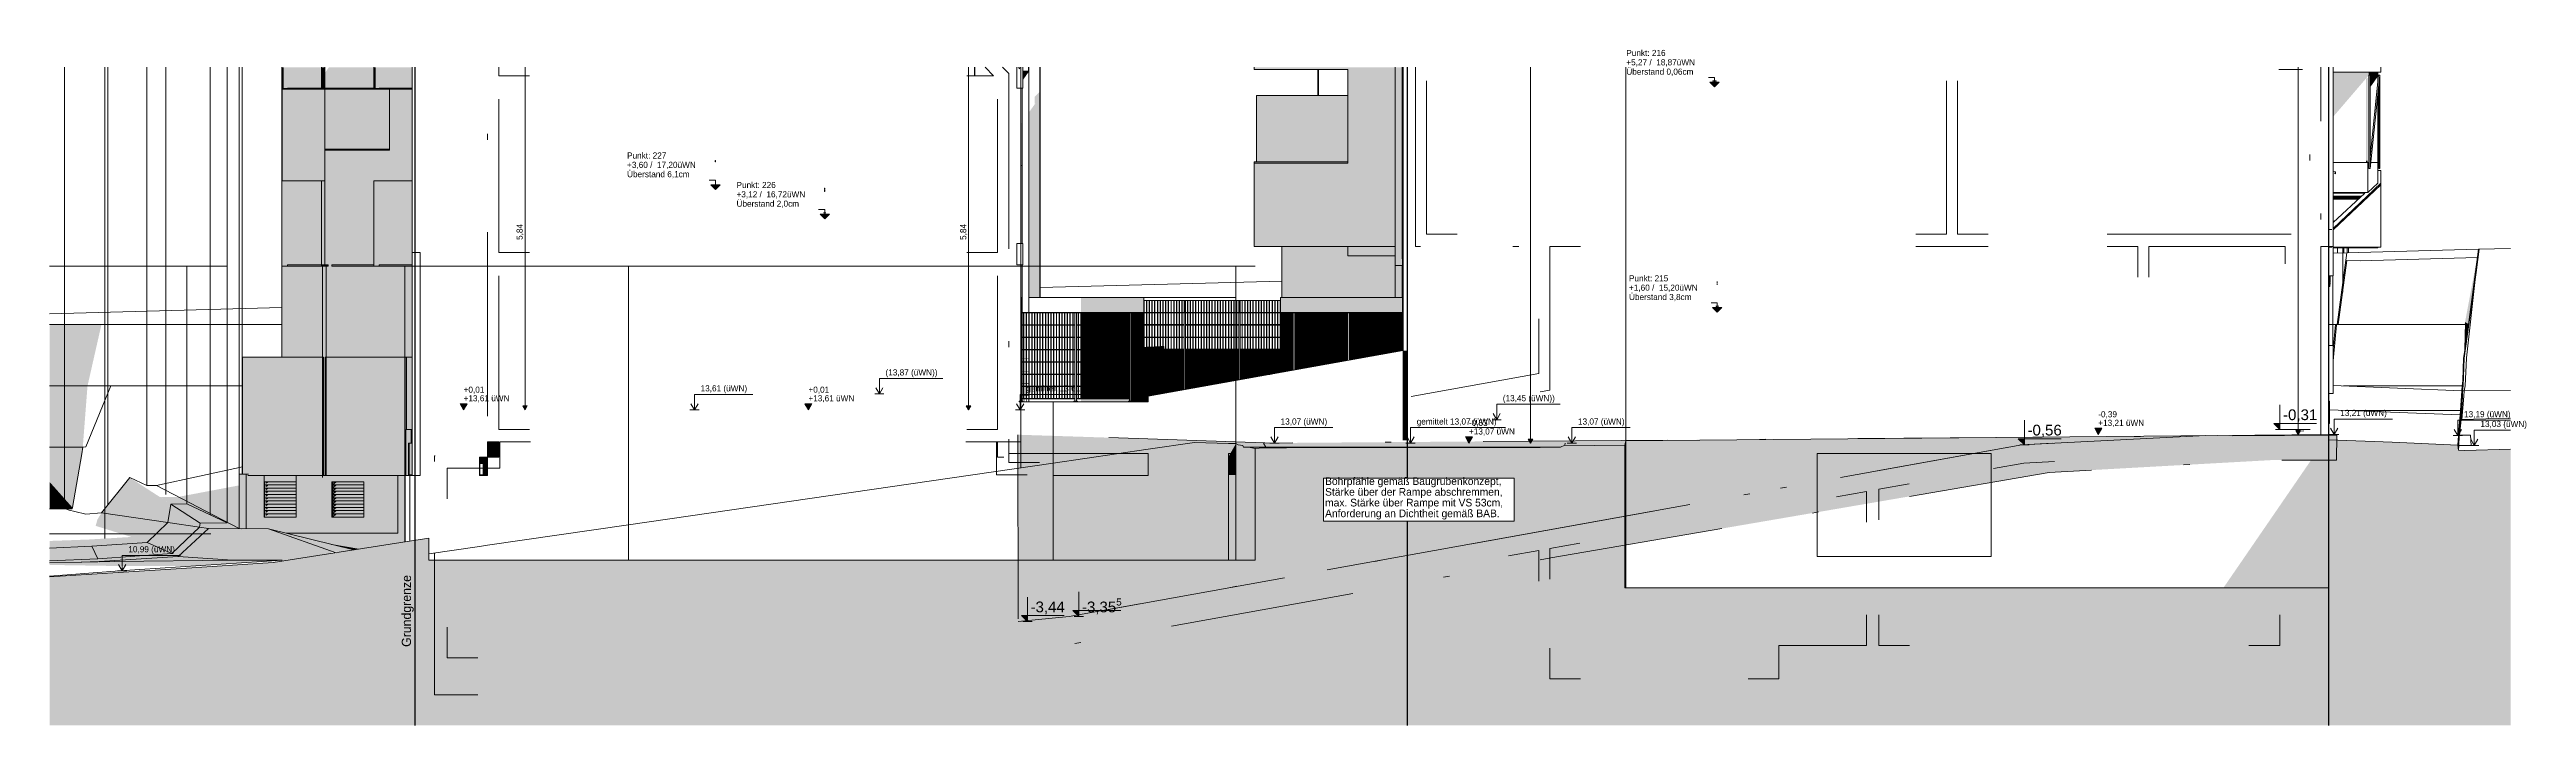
# Model space of a CAD drawing. Header units: metres. Extents: x -14 to 130, y -38 to 4.
# Drawn here: x 89.6 to 129.93, y -37.11 to -26.11 of the extents above; entities that cross this region are included whole.
import ezdxf

# ---------------------------------------------------------------- set-up
doc = ezdxf.new("R2010")
doc.units = ezdxf.units.M
doc.header["$MEASUREMENT"] = 0
doc.set_wipeout_variables(frame=1)
for name, pattern in [('Schnittlinie', [0.006, 0.003, -0.0015, 0, -0.0015]), ('Strichliert_1_-1', [2, 1, -1]), ('Wipeout_Contour', [1, 0, -1])]:
    doc.linetypes.add(name, pattern=pattern)
for name, color, linetype in [('A-Ost_Ansicht Ost PP_2_110 Wand Aussen', 7, 'Continuous'), ('A-Ost_Ansicht Ost PP_2_111 Wand Aussen - Bohrpfahlwand 53', 7, 'Continuous'), ('A-Ost_Ansicht Ost PP_2_111 Wand Aussen - Bohrpfahlwand 80', 7, 'Continuous'), ('A-Ost_Ansicht Ost PP_2_112 Wand Aussen - Schachtwände', 7, 'Continuous'), ('A-Ost_Ansicht Ost PP_2_130 Wand Innen', 7, 'Continuous'), ('A-Ost_Ansicht Ost PP_2_140 Brüstung', 7, 'Continuous'), ('A-Ost_Ansicht Ost PP_2_140 Geländer transparent', 7, 'Continuous'), ('A-Ost_Ansicht Ost PP_2_165 Fassadengestaltung 1 Rankgerüst', 7, 'Continuous'), ('A-Ost_Ansicht Ost PP_2_165 Fassadengestaltung Bänder', 7, 'Continuous'), ('A-Ost_Ansicht Ost PP_2_210 Decke', 7, 'Continuous'), ('A-Ost_Ansicht Ost PP_2_221 Bodenaufbau - Terrassenbelag', 7, 'Continuous'), ('A-Ost_Ansicht Ost PP_2_240 Unterdämmung', 7, 'Continuous'), ('A-Ost_Ansicht Ost PP_2_330 Dachaufbau', 7, 'Continuous'), ('A-Ost_Ansicht Ost PP_2_420 Rampe', 7, 'Continuous'), ('A-Ost_Ansicht Ost PP_2_450 Absturzsicherung', 7, 'Continuous'), ('A-Ost_Ansicht Ost PP_2_520 Fixeinbauten', 7, 'Continuous'), ('A-Ost_Ansicht Ost PP_2_570 Beschriftung 3D', 7, 'Continuous'), ('A-Ost_Ansicht Ost PP_2_611 Entwässerung', 7, 'Continuous'), ('A-Ost_Ansicht Ost PP_2_710 Gelände', 7, 'Continuous'), ('A-Ost_Ansicht Ost PP_2_716 Aussen Treppe Rampe', 7, 'Continuous'), ('A-Ost_Ansicht Ost PP_2_717 Außen Ausstattung', 7, 'Continuous'), ('A-Ost_Ansicht Ost PP_2_725 Nachbarbebauung', 7, 'Continuous'), ('A-Ost_Ansicht Ost PP_2_840 Baulinien', 7, 'Continuous'), ('A-Ost_Ansicht Ost PP_2_844 Umriss 2D', 7, 'Continuous'), ('A-Ost_Ansicht Ost PP_2_870 Dokumentation allgemein', 7, 'Continuous'), ('A-Ost_Ansicht Ost PP_2_910 Allgemein Bemaßung.x', 7, 'Continuous'), ('A-Ost_Ansicht Ost PP_2_950 Polierplan Bemaßung', 7, 'Continuous'), ('A-Ost_Ansicht Ost PP_2_970 Brandschutz', 7, 'Continuous'), ('A-Ost_Ansicht Ost PP_2_Neubau_140 Geländer transparent', 7, 'Continuous'), ('A-Ost_Ansicht Ost PP_2_Neubau_840 Baulinien', 7, 'Continuous'), ('A-Ost_Ansicht Ost PP_2_Neubau_844 Umriss 2D', 7, 'Continuous')]:
    doc.layers.add(name, color=color, linetype=linetype)
doc.styles.add('ERSTELLTER_STIL_1', font='arial.ttf')
doc.styles.add('ERSTELLTER_STIL_5', font='')
doc.styles.get('ERSTELLTER_STIL_5').set_extended_font_data('Eurostile')
doc.linetypes.add('GAS', pattern='A,0,[1,415_260415_PP_VA_1_2 -1 KG1.Shx,S=0.186508,R=0,X=0,Y=0],-26.5,0', length=26.5)

msp = doc.modelspace()

# ---------------------------------------------------------------- texts
at = {"layer": 'A-Ost_Ansicht Ost PP_2_840 Baulinien', "color": 76, "linetype": 'Continuous', "lineweight": 13, "true_color": 0x3f7f02, "insert": (95.434, -35.249), "char_height": 0.15, "attachment_point": 5, "rotation": 90, "style": 'ERSTELLTER_STIL_5'}
msp.add_mtext('\\A1;{\\pqc;\\fEurostile|b0|i0|c0|p0;\\W1.000000;Grundgrenze}', dxfattribs=at)
at = {"layer": 'A-Ost_Ansicht Ost PP_2_844 Umriss 2D', "color": 1, "linetype": 'Continuous', "lineweight": 13, "true_color": 0xfb0106, "char_height": 0.1, "width": 0.30637, "attachment_point": 7, "rotation": 90, "style": 'ERSTELLTER_STIL_5'}
for insert in [(97.323, -29.207), (104.547, -29.207)]:
    msp.add_mtext('\\A1;{\\pql;\\fEurostile|b0|i0|c0|p0;\\W1.000000;5,84}', dxfattribs=dict(at, insert=insert))
at = {"layer": 'A-Ost_Ansicht Ost PP_2_844 Umriss 2D', "color": 1, "linetype": 'Continuous', "lineweight": 13, "true_color": 0xfb0106, "char_height": 0.1, "attachment_point": 7, "style": 'ERSTELLTER_STIL_5'}
for s, insert, width in [('\\A1;{\\pql;\\fEurostile|b0|i0|c0|p0;\\W1.000000;+0,01}', (96.343, -31.714), 0.39837), ('\\A1;{\\pql;\\fEurostile|b0|i0|c0|p0;\\W1.000000;+13,61 üWN}', (96.343, -31.854), 0.85906), ('\\A1;{\\pql;\\fEurostile|b0|i0|c0|p0;\\W1.000000;+0,01}', (101.958, -31.714), 0.39837), ('\\A1;{\\pql;\\fEurostile|b0|i0|c0|p0;\\W1.000000;+13,61 üWN}', (101.958, -31.854), 0.85906), ('\\A1;{\\pql;\\fEurostile|b0|i0|c0|p0;\\W1.000000;-0,53}', (112.714, -32.254), 0.3375), ('\\A1;{\\pql;\\fEurostile|b0|i0|c0|p0;\\W1.000000;-0,39}', (122.961, -32.114), 0.3375), ('\\A1;{\\pql;\\fEurostile|b0|i0|c0|p0;\\W1.000000;+13,21 üWN}', (122.961, -32.254), 0.85906), ('\\A1;{\\pql;\\fEurostile|b0|i0|c0|p0;\\W1.000000;+13,07 üWN}', (112.714, -32.394), 0.85906)]:
    msp.add_mtext(s, dxfattribs=dict(at, insert=insert, width=width))
at = {"layer": 'A-Ost_Ansicht Ost PP_2_910 Allgemein Bemaßung.x', "color": 7, "linetype": 'Continuous', "lineweight": 13, "char_height": 0.1, "attachment_point": 7, "style": 'ERSTELLTER_STIL_5'}
for s, insert, width in [('\\A1;{\\pql;\\fEurostile|b0|i0|c0|p0;\\W1.000000;(13,87 (üWN))}', (103.213, -31.444), 0.93318), ('\\A1;{\\pql;\\fEurostile|b0|i0|c0|p0;\\W1.000000;13,61 (üWN)}', (100.202, -31.704), 0.85012), ('\\A1;{\\pql;\\fEurostile|b0|i0|c0|p0;\\W1.000000;gemittelt 13,61 (üWN)}', (105.506, -31.704), 1.44778), ('\\A1;{\\pql;\\fEurostile|b0|i0|c0|p0;\\W1.000000;(13,45 (üWN))}', (113.265, -31.864), 0.93318), ('\\A1;{\\pql;\\fEurostile|b0|i0|c0|p0;\\W1.000000;13,07 (üWN)}', (109.647, -32.244), 0.85012), ('\\A1;{\\pql;\\fEurostile|b0|i0|c0|p0;\\W1.000000;gemittelt 13,07 (üWN)}', (111.863, -32.244), 1.44778), ('\\A1;{\\pql;\\fEurostile|b0|i0|c0|p0;\\W1.000000;13,07 (üWN)}', (114.489, -32.244), 0.85012), ('\\A1;{\\pql;\\fEurostile|b0|i0|c0|p0;\\W1.000000;13,21 (üWN)}', (126.902, -32.104), 0.85012), ('\\A1;{\\pql;\\fEurostile|b0|i0|c0|p0;\\W1.000000;13,19 (üWN)}', (128.917, -32.124), 0.85012), ('\\A1;{\\pql;\\fEurostile|b0|i0|c0|p0;\\W1.000000;13,03 (üWN)}', (129.184, -32.284), 0.85012), ('\\A1;{\\pql;\\fEurostile|b0|i0|c0|p0;\\W1.000000;10,99 (üWN)}', (90.884, -34.324), 0.85012)]:
    msp.add_mtext(s, dxfattribs=dict(at, insert=insert, width=width))
at = {"layer": 'A-Ost_Ansicht Ost PP_2_950 Polierplan Bemaßung', "color": 7, "linetype": 'Continuous', "lineweight": 13, "char_height": 0.1, "attachment_point": 7, "line_spacing_factor": 0.912638, "style": 'ERSTELLTER_STIL_5'}
for s, insert in [('\\A1;{\\pql;\\fEurostile|b0|i0|c0|p0;\\W1.000000;Punkt: \\fEurostile|b0|i0|c0|p0;\\W1.000000;216\\P\\pql;\\fEurostile|b0|i0|c0|p0;\\W1.000000;+\\fEurostile|b0|i0|c0|p0;\\W1.000000;5,27\\fEurostile|b0|i0|c0|p0;\\W1.000000; /  \\fEurostile|b0|i0|c0|p0;\\W1.000000;18,87\\fEurostile|b0|i0|c0|p0;\\W1.000000;üWN\\P\\pql;\\fEurostile|b0|i0|c0|p0;\\W1.000000;Überstand\\fEurostile|b0|i0|c0|p0;\\W1.000000; 0\\fEurostile|b0|i0|c0|p0;\\W1.000000;,06cm}', (115.276, -26.535)), ('\\A1;{\\pql;\\fEurostile|b0|i0|c0|p0;\\W1.000000;Punkt: \\fEurostile|b0|i0|c0|p0;\\W1.000000;227\\P\\pql;\\fEurostile|b0|i0|c0|p0;\\W1.000000;+\\fEurostile|b0|i0|c0|p0;\\W1.000000;3,60\\fEurostile|b0|i0|c0|p0;\\W1.000000; /  \\fEurostile|b0|i0|c0|p0;\\W1.000000;17,20\\fEurostile|b0|i0|c0|p0;\\W1.000000;üWN\\P\\pql;\\fEurostile|b0|i0|c0|p0;\\W1.000000;Überstand \\fEurostile|b0|i0|c0|p0;\\W1.000000;6,1\\fEurostile|b0|i0|c0|p0;\\W1.000000;cm}', (99.005, -28.205)), ('\\A1;{\\pql;\\fEurostile|b0|i0|c0|p0;\\W1.000000;Punkt: \\fEurostile|b0|i0|c0|p0;\\W1.000000;226\\P\\pql;\\fEurostile|b0|i0|c0|p0;\\W1.000000;+\\fEurostile|b0|i0|c0|p0;\\W1.000000;3,12\\fEurostile|b0|i0|c0|p0;\\W1.000000; /  \\fEurostile|b0|i0|c0|p0;\\W1.000000;16,72\\fEurostile|b0|i0|c0|p0;\\W1.000000;üWN\\P\\pql;\\fEurostile|b0|i0|c0|p0;\\W1.000000;Überstand \\fEurostile|b0|i0|c0|p0;\\W1.000000;2,0\\fEurostile|b0|i0|c0|p0;\\W1.000000;cm}', (100.787, -28.685)), ('\\A1;{\\pql;\\fEurostile|b0|i0|c0|p0;\\W1.000000;Punkt: \\fEurostile|b0|i0|c0|p0;\\W1.000000;215\\P\\pql;\\fEurostile|b0|i0|c0|p0;\\W1.000000;+\\fEurostile|b0|i0|c0|p0;\\W1.000000;1,60\\fEurostile|b0|i0|c0|p0;\\W1.000000; /  \\fEurostile|b0|i0|c0|p0;\\W1.000000;15,20\\fEurostile|b0|i0|c0|p0;\\W1.000000;üWN\\P\\pql;\\fEurostile|b0|i0|c0|p0;\\W1.000000;Überstand \\fEurostile|b0|i0|c0|p0;\\W1.000000;3,8\\fEurostile|b0|i0|c0|p0;\\W1.000000;cm}', (115.32, -30.205))]:
    msp.add_mtext(s, dxfattribs=dict(at, insert=insert))
at = {"layer": 'A-Ost_Ansicht Ost PP_2_950 Polierplan Bemaßung', "color": 7, "linetype": 'Continuous', "lineweight": 13, "char_height": 0.175, "width": 0.54703, "attachment_point": 7, "style": 'ERSTELLTER_STIL_1'}
for s, insert in [('\\A1;{\\pql;\\fArial|b0|i0|c0|p0;\\W1.000000;-0,56}', (121.809, -32.424)), ('\\A1;{\\pql;\\fArial|b0|i0|c0|p0;\\W1.000000;-0,31}', (125.97, -32.174)), ('\\A1;{\\pql;\\fArial|b0|i0|c0|p0;\\W1.000000;-3,44}', (105.575, -35.303))]:
    msp.add_mtext(s, dxfattribs=dict(at, insert=insert))
at = {"layer": 'A-Ost_Ansicht Ost PP_2_950 Polierplan Bemaßung', "color": 7, "linetype": 'Continuous', "lineweight": 13, "insert": (106.412, -35.322), "char_height": 0.175, "attachment_point": 7, "style": 'ERSTELLTER_STIL_1'}
msp.add_mtext('\\A1;{\\pql;\\fArial|b0|i0|c0|p0;\\W1.000000;-3,35\\fArial|b0|i0|c0|p0;\\W1.000000;\\A1{\\H.66x;\\S5^  ;}}', dxfattribs=at)

# ---------------------------------------------------------------- hatches: boundary and pattern name
at = {"layer": 'A-Ost_Ansicht Ost PP_2_110 Wand Aussen', "linetype": 'Continuous', "lineweight": 0, "true_color": 0x000000}
for points in [[(105.419, -26.396), (105.364, -26.396), (105.396, -26.428)], [(127.37, -26.474), (127.37, -26.524), (127.386, -26.524), (127.386, -26.726), (127.509, -26.552), (127.509, -26.474)], [(127.509, -26.474), (127.509, -26.552), (127.514, -26.544), (127.514, -26.474)], [(93.384, -26.754), (93.384, -28.244), (93.389, -28.244), (93.389, -26.754)], [(93.389, -26.754), (93.389, -28.244), (93.509, -28.244)], [(93.509, -28.244), (93.509, -26.754), (93.389, -26.754)], [(93.509, -28.244), (94.082, -28.244), (94.082, -27.768), (94.082, -27.744), (94.082, -26.754), (93.509, -26.754)], [(95.134, -26.754), (95.134, -27.744), (95.139, -27.744), (95.139, -26.754)], [(95.204, -26.754), (95.139, -26.754), (95.139, -27.744), (95.139, -28.244), (95.204, -28.244)], [(95.204, -26.754), (95.204, -28.244), (95.504, -28.244), (95.504, -26.754)], [(105.549, -29.414), (105.724, -29.414), (105.724, -26.792), (105.646, -26.87), (105.641, -26.877), (105.641, -26.99), (105.663, -26.969), (105.549, -27.13)], [(105.419, -29.264), (105.439, -29.264), (105.439, -27.285), (105.419, -27.313)], [(95.504, -29.416), (95.633, -29.416), (95.633, -33.044), (95.634, -33.044), (95.634, -29.414), (95.504, -29.414)], [(105.724, -29.414), (105.549, -29.414), (105.549, -30.144), (105.724, -30.144)], [(126.584, -29.314), (126.584, -32.375), (126.584, -29.314)], [(93.389, -29.634), (93.384, -29.634), (93.384, -31.114), (93.389, -31.114)], [(93.389, -29.634), (93.389, -31.114), (93.509, -31.114), (93.509, -29.634)], [(93.509, -31.114), (94.044, -31.114), (94.044, -29.634), (93.509, -29.634)], [(95.134, -29.634), (94.228, -29.634), (94.228, -31.114), (95.112, -31.114), (95.134, -31.114)], [(95.134, -29.634), (95.134, -31.114), (95.504, -31.114), (95.504, -29.634)], [(105.419, -29.614), (105.419, -30.394), (105.419, -30.391), (105.424, -30.391), (105.424, -30.144), (105.439, -30.144), (105.439, -29.614)], [(111.643, -31.005), (111.643, -31.017), (111.643, -31.005)], [(111.644, -31.017), (111.644, -31.091)], [(111.713, -31.017), (111.657, -31.017), (111.657, -31.502), (111.713, -31.492)], [(95.38, -32.542), (95.381, -32.542), (95.381, -31.834), (95.38, -31.834)], [(95.38, -32.542), (95.381, -32.542), (95.381, -31.834), (95.38, -31.834)], [(105.388, -31.846), (105.418, -31.846), (105.418, -32.494), (105.419, -32.494), (105.419, -31.844), (105.389, -31.844), (105.389, -31.834), (105.388, -31.836)], [(111.644, -31.844), (111.644, -31.887), (111.644, -32.463), (111.646, -32.463), (111.646, -32.084), (111.644, -32.084), (111.644, -31.844)], [(111.646, -32.084), (111.646, -32.294), (111.649, -32.294), (111.649, -32.083)], [(111.649, -32.083), (111.649, -32.294), (111.713, -32.294), (111.713, -32.072)], [(105.419, -32.494), (105.349, -32.494), (105.417, -32.494), (105.417, -32.684), (105.419, -32.684)], [(108.92, -32.523), (108.829, -32.684), (108.92, -32.684)], [(111.646, -32.463), (111.713, -32.463), (111.713, -32.294), (111.646, -32.294)], [(93.096, -33.044), (92.828, -33.044), (92.828, -33.91), (92.876, -33.911), (93.096, -33.913)], [(93.096, -33.144), (93.615, -33.144), (93.615, -33.044), (93.096, -33.044)], [(93.615, -33.044), (93.615, -33.984), (94.198, -33.984), (94.198, -33.044), (94.047, -33.044), (94.047, -33.074), (94.044, -33.074), (94.044, -33.044)], [(94.044, -33.044), (94.044, -33.074), (94.047, -33.074), (94.047, -33.044)], [(94.198, -33.044), (94.198, -33.144), (94.717, -33.144), (94.717, -33.044)], [(95.274, -33.044), (94.717, -33.044), (94.717, -33.984), (95.274, -33.984)], [(96.604, -32.744), (96.605, -32.857), (96.605, -32.744)], [(96.605, -33.034), (96.605, -33.044), (96.605, -33.034)], [(93.096, -33.724), (93.101, -33.724), (93.101, -33.144), (93.096, -33.144)], [(93.103, -33.144), (93.101, -33.144), (93.101, -33.724), (93.103, -33.724), (93.103, -33.719), (93.13, -33.719), (93.106, -33.719), (93.13, -33.697), (93.13, -33.666), (93.106, -33.666), (93.13, -33.645), (93.13, -33.614), (93.106, -33.614), (93.13, -33.593), (93.13, -33.562), (93.106, -33.562), (93.13, -33.541), (93.13, -33.51), (93.106, -33.51), (93.13, -33.488), (93.13, -33.458), (93.106, -33.458), (93.13, -33.436), (93.13, -33.406), (93.106, -33.406), (93.13, -33.384), (93.13, -33.353), (93.106, -33.353), (93.13, -33.332), (93.13, -33.301), (93.106, -33.301), (93.13, -33.28), (93.13, -33.249), (93.106, -33.249), (93.13, -33.228), (93.13, -33.197), (93.106, -33.197), (93.13, -33.175), (93.13, -33.145), (93.103, -33.145)], [(93.13, -33.145), (93.13, -33.175), (93.145, -33.162), (93.145, -33.145)], [(93.13, -33.228), (93.145, -33.215), (93.145, -33.197), (93.13, -33.197)], [(93.13, -33.249), (93.13, -33.28), (93.145, -33.267), (93.145, -33.249)], [(93.13, -33.332), (93.145, -33.319), (93.145, -33.301), (93.13, -33.301)], [(93.13, -33.384), (93.145, -33.371), (93.145, -33.353), (93.13, -33.353)], [(93.145, -33.406), (93.13, -33.406), (93.13, -33.436), (93.145, -33.423)], [(93.145, -33.458), (93.13, -33.458), (93.13, -33.488), (93.145, -33.475)], [(93.145, -33.145), (93.145, -33.162), (93.15, -33.158), (93.15, -33.145)], [(93.15, -33.197), (93.145, -33.197), (93.145, -33.215), (93.15, -33.21)], [(93.145, -33.249), (93.145, -33.267), (93.15, -33.262), (93.15, -33.249)], [(93.145, -33.301), (93.145, -33.319), (93.15, -33.315), (93.15, -33.301)], [(93.145, -33.371), (93.15, -33.367), (93.15, -33.353), (93.145, -33.353)], [(93.145, -33.406), (93.145, -33.423), (93.15, -33.419), (93.15, -33.406)], [(93.15, -33.458), (93.145, -33.458), (93.145, -33.475), (93.15, -33.471)], [(93.15, -33.158), (93.165, -33.145), (93.15, -33.145)], [(93.15, -33.197), (93.15, -33.21), (93.165, -33.197)], [(93.15, -33.249), (93.15, -33.262), (93.165, -33.249)], [(93.165, -33.301), (93.15, -33.301), (93.15, -33.315), (93.165, -33.301)], [(93.15, -33.367), (93.165, -33.354), (93.15, -33.353)], [(93.15, -33.406), (93.15, -33.419), (93.165, -33.406)], [(93.15, -33.458), (93.15, -33.471), (93.165, -33.458)], [(93.271, -33.145), (93.165, -33.145), (93.271, -33.145)], [(93.165, -33.197), (93.271, -33.197)], [(93.165, -33.249), (93.271, -33.249)], [(93.165, -33.301), (93.271, -33.301)], [(93.271, -33.353), (93.165, -33.353), (93.271, -33.354)], [(93.271, -33.406), (93.165, -33.406), (93.271, -33.406)], [(93.271, -33.458), (93.165, -33.458), (93.271, -33.458)], [(94.198, -33.724), (94.203, -33.724), (94.203, -33.144), (94.198, -33.144)], [(94.203, -33.144), (94.203, -33.724), (94.205, -33.724), (94.205, -33.719), (94.205, -33.145), (94.205, -33.144)], [(94.374, -33.145), (94.297, -33.145), (94.374, -33.145)], [(94.297, -33.197), (94.374, -33.197), (94.297, -33.197)], [(94.297, -33.249), (94.374, -33.249), (94.297, -33.249)], [(94.297, -33.301), (94.374, -33.301)], [(94.297, -33.353), (94.374, -33.354)], [(94.374, -33.406), (94.297, -33.406), (94.374, -33.406)], [(94.297, -33.458), (94.374, -33.458), (94.297, -33.458)], [(93.096, -33.724), (93.096, -33.913), (93.165, -33.914), (93.451, -33.984), (93.615, -33.984), (93.615, -33.724)], [(93.13, -33.541), (93.145, -33.528), (93.145, -33.51), (93.13, -33.51)], [(93.13, -33.562), (93.13, -33.593), (93.145, -33.58), (93.145, -33.562)], [(93.145, -33.614), (93.13, -33.614), (93.13, -33.645), (93.145, -33.632)], [(93.13, -33.697), (93.145, -33.684), (93.145, -33.666), (93.13, -33.666)], [(93.145, -33.719), (93.13, -33.719), (93.145, -33.719)], [(93.145, -33.528), (93.15, -33.523), (93.15, -33.51), (93.145, -33.51)], [(93.145, -33.562), (93.145, -33.58), (93.15, -33.575), (93.15, -33.562)], [(93.145, -33.632), (93.15, -33.628), (93.15, -33.614), (93.145, -33.614)], [(93.15, -33.666), (93.145, -33.666), (93.145, -33.684), (93.15, -33.68)], [(93.15, -33.719), (93.145, -33.719), (93.15, -33.719)], [(93.165, -33.51), (93.15, -33.51), (93.15, -33.523), (93.165, -33.51)], [(93.165, -33.562), (93.15, -33.562), (93.15, -33.575), (93.165, -33.562)], [(93.15, -33.614), (93.15, -33.628), (93.165, -33.614)], [(93.15, -33.666), (93.15, -33.68), (93.165, -33.667)], [(93.15, -33.719), (93.271, -33.719), (93.15, -33.719)], [(93.271, -33.51), (93.165, -33.51), (93.271, -33.51)], [(93.271, -33.562), (93.165, -33.562), (93.271, -33.562)], [(93.271, -33.614), (93.165, -33.614), (93.271, -33.614)], [(93.165, -33.666), (93.271, -33.667)], [(94.717, -33.724), (94.198, -33.724), (94.198, -33.984), (94.717, -33.984)], [(94.297, -33.51), (94.374, -33.51), (94.297, -33.51)], [(94.297, -33.562), (94.374, -33.562)], [(94.297, -33.614), (94.374, -33.614), (94.297, -33.614)], [(94.374, -33.666), (94.297, -33.666), (94.374, -33.667)], [(94.297, -33.719), (94.374, -33.719)]]:
    msp.add_hatch(color=18, dxfattribs=at).paths.add_polyline_path(points)
at = {"layer": 'A-Ost_Ansicht Ost PP_2_111 Wand Aussen - Bohrpfahlwand 53', "linetype": 'Continuous', "lineweight": 0, "true_color": 0x000000}
msp.add_hatch(color=18, dxfattribs=at).paths.add_polyline_path([(108.799, -32.736), (108.799, -33.034), (108.92, -33.034), (108.92, -32.684), (108.799, -32.684), (108.829, -32.684)])
at = {"layer": 'A-Ost_Ansicht Ost PP_2_111 Wand Aussen - Bohrpfahlwand 80', "linetype": 'Continuous', "lineweight": 0, "true_color": 0x000000}
for points in [[(96.914, -32.494), (96.734, -32.494), (96.734, -32.744), (96.914, -32.744)], [(105.039, -32.494), (105.039, -32.495), (105.039, -32.745), (105.14, -32.744), (105.039, -32.744)], [(92.689, -33.024), (92.689, -33.903), (92.724, -33.909), (92.804, -33.91), (92.804, -33.024)], [(92.689, -33.024), (92.689, -33.903), (92.724, -33.909), (92.804, -33.91), (92.804, -33.024)], [(92.842, -33.024), (92.804, -33.024), (92.804, -33.91), (92.828, -33.91), (92.828, -33.044), (92.842, -33.044)], [(95.389, -33.044), (95.274, -33.044), (95.274, -34.143), (95.323, -34.135), (95.389, -34.125)], [(95.389, -33.044), (95.274, -33.044), (95.274, -34.143), (95.323, -34.135), (95.389, -34.125)], [(108.92, -33.034), (108.799, -33.034), (108.799, -34.424), (108.92, -34.424)], [(94.556, -33.984), (93.451, -33.984), (94.185, -34.164), (94.556, -34.229)], [(94.556, -33.984), (93.451, -33.984), (94.185, -34.164), (94.556, -34.229)], [(94.556, -34.229), (94.637, -34.243), (95.274, -34.143), (95.274, -33.984), (94.556, -33.984)], [(94.556, -34.229), (94.637, -34.243), (95.274, -34.143), (95.274, -33.984), (94.556, -33.984)]]:
    msp.add_hatch(color=18, dxfattribs=at).paths.add_polyline_path(points)
at = {"layer": 'A-Ost_Ansicht Ost PP_2_112 Wand Aussen - Schachtwände', "linetype": 'Continuous', "lineweight": 0, "true_color": 0x000000}
for points in [[(107.423, -30.968), (107.462, -30.966), (107.462, -30.956), (107.423, -30.958)], [(107.423, -30.968), (107.423, -30.984), (107.462, -30.984), (107.462, -30.966)], [(107.507, -30.954), (107.467, -30.956), (107.467, -30.966), (107.507, -30.964)], [(107.507, -30.964), (107.467, -30.966), (107.467, -30.984), (107.507, -30.984)], [(107.551, -30.951), (107.512, -30.953), (107.512, -30.963), (107.551, -30.961)], [(107.512, -30.984), (107.551, -30.984), (107.551, -30.961), (107.512, -30.963)], [(107.556, -30.961), (107.596, -30.959), (107.596, -30.949), (107.556, -30.951)], [(107.556, -30.984), (107.596, -30.984), (107.596, -30.959), (107.556, -30.961)], [(107.601, -30.949), (107.601, -30.959), (107.64, -30.957), (107.64, -30.947)], [(107.601, -30.959), (107.601, -30.984), (107.64, -30.984), (107.64, -30.957)], [(107.645, -30.957), (107.684, -30.955), (107.684, -30.945), (107.645, -30.947)], [(107.645, -30.984), (107.684, -30.982), (107.684, -30.955), (107.645, -30.957)], [(107.689, -30.954), (107.729, -30.952), (107.729, -30.942), (107.689, -30.944)], [(107.729, -30.952), (107.689, -30.954), (107.689, -30.981), (107.729, -30.979)], [(107.734, -30.952), (107.745, -30.952), (107.744, -30.942), (107.734, -30.942)], [(107.734, -30.952), (107.734, -30.979), (107.746, -30.979), (107.745, -30.952)]]:
    msp.add_hatch(color=18, dxfattribs=at).paths.add_polyline_path(points)
at = {"layer": 'A-Ost_Ansicht Ost PP_2_140 Brüstung', "linetype": 'Continuous', "lineweight": 0, "true_color": 0x000000}
for points in [[(93.414, -26.734), (93.414, -26.396), (93.384, -26.396), (93.384, -26.754), (93.474, -26.754), (93.474, -26.734)], [(93.414, -26.396), (93.414, -26.734), (94.029, -26.734), (94.029, -26.396)], [(94.082, -26.734), (94.082, -26.396), (94.029, -26.396), (94.029, -26.734)], [(94.879, -26.734), (94.879, -26.396), (94.149, -26.396), (94.082, -26.491), (94.082, -26.734)], [(94.909, -26.734), (94.909, -26.396), (94.879, -26.396), (94.879, -26.734), (94.879, -26.754), (94.969, -26.754), (94.969, -26.734)], [(95.504, -26.734), (95.504, -26.396), (94.909, -26.396), (94.909, -26.734)], [(109.214, -26.396), (109.214, -26.434), (110.744, -26.434), (110.744, -26.396)], [(110.744, -26.396), (110.744, -26.434), (111.514, -26.434), (111.514, -26.396)], [(111.514, -26.434), (110.744, -26.434), (110.744, -29.314), (111.514, -29.314)], [(111.644, -26.434), (111.644, -26.396), (111.624, -26.396), (111.624, -26.434)], [(111.624, -29.314), (111.644, -29.314), (111.644, -26.434), (111.624, -26.434)], [(93.474, -26.754), (94.029, -26.754), (94.029, -26.734), (93.474, -26.734)], [(94.082, -26.734), (94.029, -26.734), (94.029, -26.754), (94.082, -26.754)], [(94.082, -26.734), (94.082, -26.754), (94.879, -26.754), (94.879, -26.734)], [(94.969, -26.734), (94.969, -26.754), (95.504, -26.754), (95.504, -26.734)], [(109.254, -27.934), (110.744, -27.934), (110.744, -27.958), (110.744, -26.854), (109.254, -26.854)], [(109.214, -29.314), (110.744, -29.314), (110.744, -27.958), (109.214, -27.958)], [(111.632, -30.144), (109.644, -30.144), (109.644, -30.391), (111.632, -30.391)], [(109.685, -30.396), (109.646, -30.396), (109.646, -30.591), (109.685, -30.591)], [(109.646, -30.596), (109.646, -30.791), (109.685, -30.791), (109.685, -30.596)], [(109.73, -30.396), (109.69, -30.396), (109.69, -30.591), (109.73, -30.591)], [(109.69, -30.791), (109.73, -30.791), (109.73, -30.596), (109.69, -30.596)], [(109.735, -30.396), (109.735, -30.591), (109.774, -30.591), (109.774, -30.396)], [(109.774, -30.596), (109.735, -30.596), (109.735, -30.791), (109.774, -30.791)], [(109.819, -30.396), (109.779, -30.396), (109.779, -30.591), (109.819, -30.591)], [(109.779, -30.596), (109.779, -30.791), (109.819, -30.791), (109.819, -30.596)], [(109.824, -30.396), (109.824, -30.591), (109.853, -30.591), (109.853, -30.396)], [(109.824, -30.596), (109.824, -30.791), (109.853, -30.791), (109.853, -30.596)], [(109.878, -30.396), (109.878, -30.591), (109.908, -30.591), (109.908, -30.396)], [(109.878, -30.596), (109.878, -30.791), (109.908, -30.791), (109.908, -30.596)], [(109.952, -30.396), (109.913, -30.396), (109.913, -30.591), (109.952, -30.591)], [(109.913, -30.791), (109.952, -30.791), (109.952, -30.596), (109.913, -30.596)], [(109.997, -30.396), (109.957, -30.396), (109.957, -30.591), (109.997, -30.591)], [(109.957, -30.791), (109.997, -30.791), (109.997, -30.596), (109.957, -30.596)], [(110.002, -30.591), (110.041, -30.591), (110.041, -30.396), (110.002, -30.396)], [(110.002, -30.791), (110.041, -30.791), (110.041, -30.596), (110.002, -30.596)], [(110.046, -30.591), (110.086, -30.591), (110.086, -30.396), (110.046, -30.396)], [(110.046, -30.596), (110.046, -30.791), (110.086, -30.791), (110.086, -30.596)], [(110.091, -30.591), (110.13, -30.591), (110.13, -30.396), (110.091, -30.396)], [(110.13, -30.596), (110.091, -30.596), (110.091, -30.791), (110.13, -30.791)], [(110.135, -30.591), (110.174, -30.591), (110.174, -30.396), (110.135, -30.396)], [(110.174, -30.596), (110.135, -30.596), (110.135, -30.791), (110.174, -30.791)], [(110.219, -30.396), (110.179, -30.396), (110.179, -30.591), (110.219, -30.591)], [(110.179, -30.791), (110.219, -30.791), (110.219, -30.596), (110.179, -30.596)], [(110.224, -30.396), (110.224, -30.591), (110.263, -30.591), (110.263, -30.396)], [(110.224, -30.791), (110.263, -30.791), (110.263, -30.596), (110.224, -30.596)], [(110.268, -30.396), (110.268, -30.591), (110.308, -30.591), (110.308, -30.396)], [(110.268, -30.596), (110.268, -30.791), (110.308, -30.791), (110.308, -30.596)], [(110.352, -30.396), (110.313, -30.396), (110.313, -30.591), (110.352, -30.591)], [(110.352, -30.596), (110.313, -30.596), (110.313, -30.791), (110.352, -30.791)], [(110.397, -30.396), (110.357, -30.396), (110.357, -30.591), (110.397, -30.591)], [(110.357, -30.791), (110.397, -30.791), (110.397, -30.596), (110.357, -30.596)], [(110.402, -30.591), (110.441, -30.591), (110.441, -30.396), (110.402, -30.396)], [(110.402, -30.596), (110.402, -30.791), (110.441, -30.791), (110.441, -30.596)], [(110.446, -30.396), (110.446, -30.591), (110.486, -30.591), (110.486, -30.396)], [(110.486, -30.596), (110.446, -30.596), (110.446, -30.791), (110.486, -30.791)], [(110.491, -30.396), (110.491, -30.591), (110.53, -30.591), (110.53, -30.396)], [(110.491, -30.791), (110.53, -30.791), (110.53, -30.596), (110.491, -30.596)], [(110.535, -30.591), (110.575, -30.591), (110.575, -30.396), (110.535, -30.396)], [(110.535, -30.791), (110.575, -30.791), (110.575, -30.596), (110.535, -30.596)], [(110.58, -30.591), (110.619, -30.591), (110.619, -30.396), (110.58, -30.396)], [(110.619, -30.596), (110.58, -30.596), (110.58, -30.791), (110.619, -30.791)], [(110.664, -30.396), (110.624, -30.396), (110.624, -30.591), (110.664, -30.591)], [(110.664, -30.596), (110.624, -30.596), (110.624, -30.791), (110.664, -30.791)], [(110.708, -30.396), (110.669, -30.396), (110.669, -30.591), (110.708, -30.591)], [(110.669, -30.596), (110.669, -30.791), (110.708, -30.791), (110.708, -30.596)], [(110.713, -30.591), (110.742, -30.591), (110.742, -30.396), (110.713, -30.396)], [(110.713, -30.596), (110.713, -30.791), (110.742, -30.791), (110.742, -30.596)], [(110.797, -30.396), (110.767, -30.396), (110.767, -30.591), (110.797, -30.591)], [(110.767, -30.791), (110.797, -30.791), (110.797, -30.596), (110.767, -30.596)], [(110.802, -30.591), (110.841, -30.591), (110.841, -30.396), (110.802, -30.396)], [(110.841, -30.596), (110.802, -30.596), (110.802, -30.791), (110.841, -30.791)], [(110.886, -30.396), (110.846, -30.396), (110.846, -30.591), (110.886, -30.591)], [(110.846, -30.791), (110.886, -30.791), (110.886, -30.596), (110.846, -30.596)], [(110.93, -30.396), (110.891, -30.396), (110.891, -30.591), (110.93, -30.591)], [(110.93, -30.596), (110.891, -30.596), (110.891, -30.791), (110.93, -30.791)], [(110.935, -30.396), (110.935, -30.591), (110.975, -30.591), (110.975, -30.396)], [(110.975, -30.596), (110.935, -30.596), (110.935, -30.791), (110.975, -30.791)], [(110.98, -30.591), (111.019, -30.591), (111.019, -30.396), (110.98, -30.396)], [(110.98, -30.596), (110.98, -30.791), (111.019, -30.791), (111.019, -30.596)], [(111.064, -30.396), (111.024, -30.396), (111.024, -30.591), (111.064, -30.591)], [(111.024, -30.596), (111.024, -30.791), (111.064, -30.791), (111.064, -30.596)], [(111.069, -30.396), (111.069, -30.591), (111.108, -30.591), (111.108, -30.396)], [(111.069, -30.596), (111.069, -30.791), (111.108, -30.791), (111.108, -30.596)], [(111.113, -30.396), (111.113, -30.591), (111.153, -30.591), (111.153, -30.396)], [(111.113, -30.596), (111.113, -30.791), (111.153, -30.791), (111.153, -30.596)], [(111.158, -30.591), (111.197, -30.591), (111.197, -30.396), (111.158, -30.396)], [(111.158, -30.791), (111.197, -30.791), (111.197, -30.596), (111.158, -30.596)], [(111.202, -30.591), (111.242, -30.591), (111.242, -30.396), (111.202, -30.396)], [(111.242, -30.596), (111.202, -30.596), (111.202, -30.791), (111.242, -30.791)], [(111.247, -30.591), (111.286, -30.591), (111.286, -30.396), (111.247, -30.396)], [(111.286, -30.596), (111.247, -30.596), (111.247, -30.791), (111.286, -30.791)], [(111.331, -30.396), (111.291, -30.396), (111.291, -30.591), (111.331, -30.591)], [(111.291, -30.596), (111.291, -30.791), (111.331, -30.791), (111.331, -30.596)], [(111.336, -30.591), (111.375, -30.591), (111.375, -30.396), (111.336, -30.396)], [(111.336, -30.791), (111.375, -30.791), (111.375, -30.596), (111.336, -30.596)], [(111.419, -30.396), (111.38, -30.396), (111.38, -30.591), (111.419, -30.591)], [(111.38, -30.791), (111.419, -30.791), (111.419, -30.596), (111.38, -30.596)], [(111.464, -30.396), (111.424, -30.396), (111.424, -30.591), (111.464, -30.591)], [(111.424, -30.791), (111.464, -30.791), (111.464, -30.596), (111.424, -30.596)], [(111.469, -30.396), (111.469, -30.591), (111.508, -30.591), (111.508, -30.396)], [(111.469, -30.791), (111.508, -30.791), (111.508, -30.596), (111.469, -30.596)], [(111.513, -30.591), (111.553, -30.591), (111.553, -30.396), (111.513, -30.396)], [(111.553, -30.596), (111.513, -30.596), (111.513, -30.791), (111.553, -30.791)], [(111.558, -30.591), (111.597, -30.591), (111.597, -30.396), (111.558, -30.396)], [(111.597, -30.596), (111.558, -30.596), (111.558, -30.791), (111.597, -30.791)], [(111.632, -30.396), (111.602, -30.396), (111.602, -30.591), (111.632, -30.591)], [(111.602, -30.596), (111.602, -30.791), (111.632, -30.791), (111.632, -30.596)], [(109.685, -30.796), (109.646, -30.796), (109.646, -30.991), (109.685, -30.991)], [(109.685, -30.996), (109.646, -30.996), (109.646, -31.191), (109.685, -31.191)], [(109.69, -30.796), (109.69, -30.991), (109.73, -30.991), (109.73, -30.796)], [(109.69, -31.191), (109.73, -31.191), (109.73, -30.996), (109.69, -30.996)], [(109.735, -30.991), (109.774, -30.991), (109.774, -30.796), (109.735, -30.796)], [(109.735, -31.191), (109.774, -31.191), (109.774, -30.996), (109.735, -30.996)], [(109.779, -30.796), (109.779, -30.991), (109.819, -30.991), (109.819, -30.796)], [(109.779, -30.996), (109.779, -31.191), (109.819, -31.191), (109.819, -30.996)], [(109.824, -30.991), (109.853, -30.991), (109.853, -30.796), (109.824, -30.796)], [(109.853, -30.996), (109.824, -30.996), (109.824, -31.191), (109.853, -31.191)], [(109.878, -30.991), (109.908, -30.991), (109.908, -30.796), (109.878, -30.796)], [(109.878, -30.996), (109.878, -31.191), (109.908, -31.191), (109.908, -30.996)], [(109.913, -30.796), (109.913, -30.991), (109.952, -30.991), (109.952, -30.796)], [(109.952, -30.996), (109.913, -30.996), (109.913, -31.191), (109.952, -31.191)], [(109.957, -30.991), (109.997, -30.991), (109.997, -30.796), (109.957, -30.796)], [(109.997, -30.996), (109.957, -30.996), (109.957, -31.191), (109.997, -31.191)], [(110.041, -30.796), (110.002, -30.796), (110.002, -30.991), (110.041, -30.991)], [(110.041, -30.996), (110.002, -30.996), (110.002, -31.191), (110.041, -31.191)], [(110.086, -30.796), (110.046, -30.796), (110.046, -30.991), (110.086, -30.991)], [(110.086, -30.996), (110.046, -30.996), (110.046, -31.191), (110.086, -31.191)], [(110.091, -30.796), (110.091, -30.991), (110.13, -30.991), (110.13, -30.796)], [(110.091, -30.996), (110.091, -31.191), (110.13, -31.191), (110.13, -30.996)], [(110.174, -30.796), (110.135, -30.796), (110.135, -30.991), (110.174, -30.991)], [(110.135, -30.996), (110.135, -31.191), (110.174, -31.191), (110.174, -30.996)], [(110.179, -30.991), (110.219, -30.991), (110.219, -30.796), (110.179, -30.796)], [(110.179, -30.996), (110.179, -31.191), (110.219, -31.191), (110.219, -30.996)], [(110.263, -30.796), (110.224, -30.796), (110.224, -30.991), (110.263, -30.991)], [(110.263, -30.996), (110.224, -30.996), (110.224, -31.191), (110.263, -31.191)], [(110.268, -30.991), (110.308, -30.991), (110.308, -30.796), (110.268, -30.796)], [(110.268, -30.996), (110.268, -31.191), (110.308, -31.191), (110.308, -30.996)], [(110.313, -30.796), (110.313, -30.991), (110.352, -30.991), (110.352, -30.796)], [(110.352, -30.996), (110.313, -30.996), (110.313, -31.191), (110.352, -31.191)], [(110.357, -30.991), (110.397, -30.991), (110.397, -30.796), (110.357, -30.796)], [(110.397, -30.996), (110.357, -30.996), (110.357, -31.191), (110.397, -31.191)], [(110.441, -30.796), (110.402, -30.796), (110.402, -30.991), (110.441, -30.991)], [(110.402, -30.996), (110.402, -31.191), (110.441, -31.191), (110.441, -30.996)], [(110.446, -30.991), (110.486, -30.991), (110.486, -30.796), (110.446, -30.796)], [(110.486, -30.996), (110.446, -30.996), (110.446, -31.191), (110.486, -31.191)], [(110.491, -30.796), (110.491, -30.991), (110.53, -30.991), (110.53, -30.796)], [(110.53, -30.996), (110.491, -30.996), (110.491, -31.191), (110.53, -31.191)], [(110.535, -30.796), (110.535, -30.991), (110.575, -30.991), (110.575, -30.796)], [(110.575, -30.996), (110.535, -30.996), (110.535, -31.191), (110.575, -31.191)], [(110.58, -30.991), (110.619, -30.991), (110.619, -30.796), (110.58, -30.796)], [(110.619, -30.996), (110.58, -30.996), (110.58, -31.191), (110.61, -31.191), (110.619, -31.19)], [(110.624, -30.991), (110.664, -30.991), (110.664, -30.796), (110.624, -30.796)], [(110.664, -30.996), (110.624, -30.996), (110.624, -31.189), (110.664, -31.182)], [(110.669, -30.991), (110.708, -30.991), (110.708, -30.796), (110.669, -30.796)], [(110.708, -30.996), (110.669, -30.996), (110.669, -31.181), (110.708, -31.174)], [(110.713, -30.991), (110.742, -30.991), (110.742, -30.796), (110.713, -30.796)], [(110.713, -30.996), (110.713, -31.173), (110.742, -31.167), (110.742, -30.996)], [(110.797, -30.796), (110.767, -30.796), (110.767, -30.991), (110.797, -30.991)], [(110.767, -31.163), (110.797, -31.158), (110.797, -30.996), (110.767, -30.996)], [(110.802, -30.991), (110.841, -30.991), (110.841, -30.796), (110.802, -30.796)], [(110.841, -30.996), (110.802, -30.996), (110.802, -31.157), (110.841, -31.15)], [(110.846, -30.991), (110.886, -30.991), (110.886, -30.796), (110.846, -30.796)], [(110.846, -30.996), (110.846, -31.149), (110.886, -31.142), (110.886, -30.996)], [(110.891, -30.796), (110.891, -30.991), (110.93, -30.991), (110.93, -30.796)], [(110.93, -30.996), (110.891, -30.996), (110.891, -31.141), (110.93, -31.134)], [(110.935, -30.796), (110.935, -30.991), (110.975, -30.991), (110.975, -30.796)], [(110.975, -30.996), (110.935, -30.996), (110.935, -31.133), (110.975, -31.126)], [(110.98, -30.796), (110.98, -30.991), (111.019, -30.991), (111.019, -30.796)], [(111.019, -30.996), (110.98, -30.996), (110.98, -31.125), (111.019, -31.118)], [(111.024, -30.796), (111.024, -30.991), (111.064, -30.991), (111.064, -30.796)], [(111.064, -30.996), (111.024, -30.996), (111.024, -31.117), (111.064, -31.11)], [(111.108, -30.796), (111.069, -30.796), (111.069, -30.991), (111.108, -30.991)], [(111.069, -31.109), (111.108, -31.102), (111.108, -30.996), (111.069, -30.996)], [(111.113, -30.991), (111.153, -30.991), (111.153, -30.796), (111.113, -30.796)], [(111.113, -30.996), (111.113, -31.101), (111.153, -31.094), (111.153, -30.996)], [(111.158, -30.796), (111.158, -30.991), (111.197, -30.991), (111.197, -30.796)], [(111.158, -31.093), (111.197, -31.086), (111.197, -30.996), (111.158, -30.996)], [(111.202, -30.796), (111.202, -30.991), (111.242, -30.991), (111.242, -30.796)], [(111.202, -31.085), (111.242, -31.078), (111.242, -30.996), (111.202, -30.996)], [(111.247, -30.991), (111.286, -30.991), (111.286, -30.796), (111.247, -30.796)], [(111.286, -30.996), (111.247, -30.996), (111.247, -31.077), (111.286, -31.07)], [(111.291, -30.991), (111.331, -30.991), (111.331, -30.796), (111.291, -30.796)], [(111.291, -31.069), (111.331, -31.062), (111.331, -30.996), (111.291, -30.996)], [(111.375, -30.796), (111.336, -30.796), (111.336, -30.991), (111.375, -30.991)], [(111.336, -31.061), (111.375, -31.054), (111.375, -30.996), (111.336, -30.996)], [(111.38, -30.991), (111.419, -30.991), (111.419, -30.796), (111.38, -30.796)], [(111.419, -30.996), (111.38, -30.996), (111.38, -31.053), (111.419, -31.046)], [(111.464, -30.796), (111.424, -30.796), (111.424, -30.991), (111.464, -30.991)], [(111.424, -31.045), (111.464, -31.038), (111.464, -30.996), (111.424, -30.996)], [(111.469, -30.796), (111.469, -30.991), (111.508, -30.991), (111.508, -30.796)], [(111.469, -31.037), (111.508, -31.03), (111.508, -30.996), (111.469, -30.996)], [(111.513, -30.796), (111.513, -30.991), (111.553, -30.991), (111.553, -30.796)], [(111.553, -30.996), (111.513, -30.996), (111.513, -31.029), (111.553, -31.022)], [(111.597, -30.796), (111.558, -30.796), (111.558, -30.991), (111.597, -30.991)], [(111.558, -30.996), (111.558, -31.021), (111.597, -31.014), (111.597, -30.996)], [(111.602, -30.991), (111.632, -30.991), (111.632, -30.914), (111.614, -30.914), (111.614, -30.904), (111.632, -30.904), (111.632, -30.796), (111.602, -30.796)], [(111.602, -31.013), (111.632, -31.007), (111.632, -30.996), (111.602, -30.996)], [(109.646, -31.196), (109.646, -31.365), (109.685, -31.358), (109.685, -31.196)], [(109.73, -31.196), (109.69, -31.196), (109.69, -31.357), (109.73, -31.35)], [(109.735, -31.349), (109.774, -31.342), (109.774, -31.196), (109.735, -31.196)], [(109.819, -31.196), (109.779, -31.196), (109.779, -31.341), (109.819, -31.334)], [(109.853, -31.196), (109.824, -31.196), (109.824, -31.333), (109.853, -31.327)], [(109.878, -31.323), (109.908, -31.318), (109.908, -31.196), (109.878, -31.196)], [(109.913, -31.196), (109.913, -31.317), (109.952, -31.31), (109.952, -31.196)], [(109.957, -31.196), (109.957, -31.309), (109.997, -31.302), (109.997, -31.196)], [(110.002, -31.196), (110.002, -31.301), (110.041, -31.294), (110.041, -31.196)], [(110.046, -31.196), (110.046, -31.293), (110.086, -31.286), (110.086, -31.196)], [(110.091, -31.285), (110.13, -31.278), (110.13, -31.196), (110.091, -31.196)], [(110.135, -31.196), (110.135, -31.277), (110.174, -31.27), (110.174, -31.196)], [(110.179, -31.196), (110.179, -31.269), (110.219, -31.262), (110.219, -31.196)], [(110.224, -31.196), (110.224, -31.261), (110.263, -31.254), (110.263, -31.196)], [(110.268, -31.253), (110.308, -31.246), (110.308, -31.196), (110.268, -31.196)], [(110.313, -31.245), (110.352, -31.238), (110.352, -31.196), (110.313, -31.196)], [(110.357, -31.196), (110.357, -31.237), (110.397, -31.23), (110.397, -31.196)], [(110.402, -31.229), (110.441, -31.222), (110.441, -31.196), (110.402, -31.196)], [(110.486, -31.196), (110.446, -31.196), (110.446, -31.221), (110.486, -31.214)], [(110.53, -31.196), (110.491, -31.196), (110.491, -31.213), (110.53, -31.206)], [(110.535, -31.205), (110.575, -31.198), (110.575, -31.196), (110.535, -31.196)], [(110.58, -31.197), (110.582, -31.196), (110.58, -31.196)]]:
    msp.add_hatch(color=18, dxfattribs=at).paths.add_polyline_path(points)
at = {"layer": 'A-Ost_Ansicht Ost PP_2_140 Geländer transparent', "linetype": 'Continuous', "lineweight": 0, "true_color": 0x000000}
for points in [[(126.784, -26.474), (126.784, -27.204), (127.366, -26.525), (127.366, -26.524), (127.367, -26.524), (127.37, -26.521), (127.37, -26.474), (127.258, -26.474)], [(127.319, -27.914), (127.347, -27.914), (127.347, -26.575), (127.344, -26.57), (127.335, -26.573), (127.324, -26.582), (127.319, -26.593)], [(127.319, -27.914), (127.319, -27.944), (127.347, -27.944), (127.347, -27.914)], [(127.352, -28.065), (127.353, -28.073), (127.354, -28.082), (127.355, -28.082), (127.355, -28.083), (127.356, -28.085), (127.357, -28.084), (127.357, -28.082), (127.366, -28.002), (127.366, -27.944), (127.359, -27.944), (127.361, -27.956), (127.363, -27.953), (127.363, -27.946), (127.364, -27.952), (127.364, -27.951), (127.357, -28.017), (127.357, -27.944), (127.352, -27.944), (127.352, -28.064)], [(126.784, -28.494), (126.784, -28.551), (127.186, -28.551), (127.247, -28.494)], [(109.664, -30.144), (111.514, -30.144), (111.514, -29.464), (110.744, -29.464), (110.744, -29.314), (109.664, -29.314)], [(111.624, -29.464), (111.624, -29.514), (111.632, -29.514), (111.632, -29.464)], [(111.632, -29.624), (111.624, -29.624), (111.624, -30.144), (111.632, -30.144)], [(106.394, -30.144), (106.394, -30.391), (107.419, -30.391), (107.419, -30.144)], [(106.395, -30.396), (106.394, -30.396), (106.394, -30.591), (106.395, -30.591)], [(106.395, -30.596), (106.394, -30.596), (106.394, -30.791), (106.395, -30.791)], [(106.439, -30.396), (106.4, -30.396), (106.4, -30.591), (106.439, -30.591)], [(106.4, -30.791), (106.439, -30.791), (106.439, -30.596), (106.4, -30.596)], [(106.484, -30.396), (106.444, -30.396), (106.444, -30.591), (106.484, -30.591)], [(106.484, -30.596), (106.444, -30.596), (106.444, -30.791), (106.484, -30.791)], [(106.528, -30.396), (106.489, -30.396), (106.489, -30.591), (106.528, -30.591)], [(106.528, -30.596), (106.489, -30.596), (106.489, -30.791), (106.528, -30.791)], [(106.533, -30.396), (106.533, -30.591), (106.573, -30.591), (106.573, -30.396)], [(106.533, -30.791), (106.573, -30.791), (106.573, -30.596), (106.533, -30.596)], [(106.578, -30.396), (106.578, -30.591), (106.617, -30.591), (106.617, -30.396)], [(106.578, -30.596), (106.578, -30.791), (106.617, -30.791), (106.617, -30.596)], [(106.662, -30.396), (106.622, -30.396), (106.622, -30.591), (106.662, -30.591)], [(106.622, -30.596), (106.622, -30.791), (106.662, -30.791), (106.662, -30.596)], [(106.667, -30.396), (106.667, -30.591), (106.706, -30.591), (106.706, -30.396)], [(106.706, -30.596), (106.667, -30.596), (106.667, -30.791), (106.706, -30.791)], [(106.711, -30.591), (106.751, -30.591), (106.751, -30.396), (106.711, -30.396)], [(106.711, -30.596), (106.711, -30.791), (106.751, -30.791), (106.751, -30.596)], [(106.756, -30.591), (106.795, -30.591), (106.795, -30.396), (106.756, -30.396)], [(106.756, -30.596), (106.756, -30.791), (106.795, -30.791), (106.795, -30.596)], [(106.8, -30.396), (106.8, -30.591), (106.84, -30.591), (106.84, -30.396)], [(106.84, -30.596), (106.8, -30.596), (106.8, -30.791), (106.84, -30.791)], [(106.845, -30.396), (106.845, -30.591), (106.884, -30.591), (106.884, -30.396)], [(106.884, -30.596), (106.845, -30.596), (106.845, -30.791), (106.884, -30.791)], [(106.889, -30.396), (106.889, -30.591), (106.929, -30.591), (106.929, -30.396)], [(106.889, -30.596), (106.889, -30.791), (106.929, -30.791), (106.929, -30.596)], [(106.934, -30.591), (106.973, -30.591), (106.973, -30.396), (106.934, -30.396)], [(106.973, -30.596), (106.934, -30.596), (106.934, -30.791), (106.973, -30.791)], [(107.017, -30.396), (106.978, -30.396), (106.978, -30.591), (107.017, -30.591)], [(106.978, -30.791), (107.017, -30.791), (107.017, -30.596), (106.978, -30.596)], [(107.022, -30.591), (107.062, -30.591), (107.062, -30.396), (107.022, -30.396)], [(107.022, -30.596), (107.022, -30.791), (107.062, -30.791), (107.062, -30.596)], [(107.106, -30.396), (107.067, -30.396), (107.067, -30.591), (107.106, -30.591)], [(107.067, -30.791), (107.106, -30.791), (107.106, -30.596), (107.067, -30.596)], [(107.151, -30.396), (107.111, -30.396), (107.111, -30.591), (107.151, -30.591)], [(107.111, -30.596), (107.111, -30.791), (107.151, -30.791), (107.151, -30.596)], [(107.156, -30.591), (107.185, -30.591), (107.185, -30.396), (107.156, -30.396)], [(107.156, -30.596), (107.156, -30.791), (107.185, -30.791), (107.185, -30.596)], [(107.21, -30.396), (107.21, -30.591), (107.24, -30.591), (107.24, -30.396)], [(107.24, -30.596), (107.21, -30.596), (107.21, -30.791), (107.24, -30.791)], [(107.245, -30.396), (107.245, -30.591), (107.284, -30.591), (107.284, -30.396)], [(107.284, -30.596), (107.245, -30.596), (107.245, -30.791), (107.284, -30.791)], [(107.289, -30.591), (107.329, -30.591), (107.329, -30.396), (107.289, -30.396)], [(107.289, -30.791), (107.329, -30.791), (107.329, -30.596), (107.289, -30.596)], [(107.334, -30.591), (107.373, -30.591), (107.373, -30.396), (107.334, -30.396)], [(107.334, -30.791), (107.373, -30.791), (107.373, -30.596), (107.334, -30.596)], [(107.418, -30.396), (107.378, -30.396), (107.378, -30.591), (107.418, -30.591)], [(107.378, -30.791), (107.418, -30.791), (107.418, -30.596), (107.378, -30.596)], [(106.395, -30.796), (106.394, -30.796), (106.394, -30.991), (106.395, -30.991)], [(106.394, -30.996), (106.394, -31.191), (106.395, -31.191), (106.395, -30.996)], [(106.4, -30.991), (106.439, -30.991), (106.439, -30.796), (106.4, -30.796)], [(106.4, -31.191), (106.439, -31.191), (106.439, -30.996), (106.4, -30.996)], [(106.444, -30.991), (106.484, -30.991), (106.484, -30.796), (106.444, -30.796)], [(106.484, -30.996), (106.444, -30.996), (106.444, -31.191), (106.484, -31.191)], [(106.489, -30.991), (106.528, -30.991), (106.528, -30.796), (106.489, -30.796)], [(106.528, -30.996), (106.489, -30.996), (106.489, -31.191), (106.528, -31.191)], [(106.573, -30.796), (106.533, -30.796), (106.533, -30.991), (106.573, -30.991)], [(106.573, -30.996), (106.533, -30.996), (106.533, -31.191), (106.573, -31.191)], [(106.578, -30.796), (106.578, -30.991), (106.617, -30.991), (106.617, -30.796)], [(106.617, -30.996), (106.578, -30.996), (106.578, -31.191), (106.617, -31.191)], [(106.662, -30.796), (106.622, -30.796), (106.622, -30.991), (106.662, -30.991)], [(106.622, -31.191), (106.662, -31.191), (106.662, -30.996), (106.622, -30.996)], [(106.667, -30.991), (106.706, -30.991), (106.706, -30.796), (106.667, -30.796)], [(106.667, -31.191), (106.706, -31.191), (106.706, -30.996), (106.667, -30.996)], [(106.751, -30.796), (106.711, -30.796), (106.711, -30.991), (106.751, -30.991)], [(106.711, -30.996), (106.711, -31.191), (106.751, -31.191), (106.751, -30.996)], [(106.756, -30.991), (106.795, -30.991), (106.795, -30.796), (106.756, -30.796)], [(106.756, -30.996), (106.756, -31.191), (106.795, -31.191), (106.795, -30.996)], [(106.84, -30.796), (106.8, -30.796), (106.8, -30.991), (106.84, -30.991)], [(106.8, -30.996), (106.8, -31.191), (106.84, -31.191), (106.84, -30.996)], [(106.845, -30.796), (106.845, -30.991), (106.884, -30.991), (106.884, -30.796)], [(106.845, -31.191), (106.884, -31.191), (106.884, -30.996), (106.845, -30.996)], [(106.889, -30.991), (106.929, -30.991), (106.929, -30.796), (106.889, -30.796)], [(106.889, -30.996), (106.889, -31.191), (106.929, -31.191), (106.929, -30.996)], [(106.934, -30.991), (106.973, -30.991), (106.973, -30.796), (106.934, -30.796)], [(106.973, -30.996), (106.934, -30.996), (106.934, -31.191), (106.973, -31.191)], [(106.978, -30.796), (106.978, -30.991), (107.017, -30.991), (107.017, -30.796)], [(107.017, -30.996), (106.978, -30.996), (106.978, -31.191), (107.017, -31.191)], [(107.022, -30.796), (107.022, -30.991), (107.062, -30.991), (107.062, -30.796)], [(107.022, -30.996), (107.022, -31.191), (107.062, -31.191), (107.062, -30.996)], [(107.067, -30.991), (107.106, -30.991), (107.106, -30.796), (107.067, -30.796)], [(107.067, -30.996), (107.067, -31.191), (107.106, -31.191), (107.106, -30.996)], [(107.151, -30.796), (107.111, -30.796), (107.111, -30.991), (107.151, -30.991)], [(107.151, -30.996), (107.111, -30.996), (107.111, -31.191), (107.151, -31.191)], [(107.156, -30.796), (107.156, -30.991), (107.185, -30.991), (107.185, -30.796)], [(107.156, -30.996), (107.156, -31.191), (107.185, -31.191), (107.185, -30.996)], [(107.21, -30.991), (107.24, -30.991), (107.24, -30.796), (107.21, -30.796)], [(107.21, -30.996), (107.21, -31.191), (107.24, -31.191), (107.24, -30.996)], [(107.245, -30.796), (107.245, -30.991), (107.284, -30.991), (107.284, -30.796)], [(107.245, -31.191), (107.284, -31.191), (107.284, -30.996), (107.245, -30.996)], [(107.289, -30.991), (107.329, -30.991), (107.329, -30.796), (107.289, -30.796)], [(107.329, -30.996), (107.289, -30.996), (107.289, -31.191), (107.329, -31.191)], [(107.334, -30.796), (107.334, -30.991), (107.373, -30.991), (107.373, -30.796)], [(107.334, -31.191), (107.373, -31.191), (107.373, -30.996), (107.334, -30.996)], [(107.378, -30.796), (107.378, -30.991), (107.418, -30.991), (107.418, -30.796)], [(107.418, -30.996), (107.378, -30.996), (107.378, -31.191), (107.418, -31.191)], [(107.423, -30.991), (107.462, -30.991), (107.462, -30.984), (107.423, -30.984)], [(107.423, -31.191), (107.462, -31.191), (107.462, -30.996), (107.423, -30.996)], [(107.467, -30.984), (107.467, -30.991), (107.507, -30.991), (107.507, -30.984)], [(107.507, -30.996), (107.467, -30.996), (107.467, -31.191), (107.507, -31.191)], [(107.551, -30.984), (107.512, -30.984), (107.512, -30.991), (107.551, -30.991)], [(107.551, -30.996), (107.512, -30.996), (107.512, -31.191), (107.551, -31.191)], [(107.556, -30.991), (107.596, -30.991), (107.596, -30.984), (107.556, -30.984)], [(107.556, -31.191), (107.596, -31.191), (107.596, -30.996), (107.556, -30.996)], [(107.601, -30.991), (107.64, -30.991), (107.64, -30.984), (107.601, -30.984)], [(107.64, -30.996), (107.601, -30.996), (107.601, -31.191), (107.64, -31.191)], [(107.645, -30.991), (107.684, -30.991), (107.684, -30.984), (107.645, -30.984)], [(107.684, -30.996), (107.645, -30.996), (107.645, -31.191), (107.684, -31.191)], [(107.689, -30.984), (107.689, -30.991), (107.729, -30.991), (107.729, -30.984)], [(107.689, -31.191), (107.729, -31.191), (107.729, -30.996), (107.689, -30.996)], [(107.734, -30.984), (107.734, -30.991), (107.773, -30.991), (107.773, -30.984)], [(107.734, -30.996), (107.734, -31.191), (107.773, -31.191), (107.773, -30.996)], [(107.778, -30.991), (107.818, -30.991), (107.818, -30.984), (107.778, -30.984)], [(107.818, -30.996), (107.778, -30.996), (107.778, -31.191), (107.818, -31.191)], [(107.862, -30.984), (107.823, -30.984), (107.823, -30.991), (107.862, -30.991)], [(107.823, -30.996), (107.823, -31.191), (107.862, -31.191), (107.862, -30.996)], [(107.907, -30.984), (107.867, -30.984), (107.867, -30.991), (107.907, -30.991)], [(107.867, -30.996), (107.867, -31.191), (107.907, -31.191), (107.907, -30.996)], [(107.951, -30.984), (107.912, -30.984), (107.912, -30.991), (107.951, -30.991)], [(107.951, -30.996), (107.912, -30.996), (107.912, -31.191), (107.951, -31.191)], [(107.956, -30.984), (107.956, -30.991), (107.996, -30.991), (107.996, -30.984)], [(107.996, -30.996), (107.956, -30.996), (107.956, -31.191), (107.996, -31.191)], [(108.04, -30.984), (108.001, -30.984), (108.001, -30.991), (108.04, -30.991)], [(108.04, -30.996), (108.001, -30.996), (108.001, -31.191), (108.04, -31.191)], [(108.045, -30.984), (108.045, -30.991), (108.075, -30.991), (108.075, -30.984)], [(108.075, -30.996), (108.045, -30.996), (108.045, -31.191), (108.075, -31.191)], [(108.129, -30.984), (108.1, -30.984), (108.1, -30.991), (108.129, -30.991)], [(108.129, -30.996), (108.1, -30.996), (108.1, -31.191), (108.129, -31.191)], [(108.174, -30.984), (108.134, -30.984), (108.134, -30.991), (108.174, -30.991)], [(108.174, -30.996), (108.134, -30.996), (108.134, -31.191), (108.174, -31.191)], [(108.218, -30.984), (108.179, -30.984), (108.179, -30.991), (108.218, -30.991)], [(108.218, -30.996), (108.179, -30.996), (108.179, -31.191), (108.218, -31.191)], [(108.223, -30.984), (108.223, -30.991), (108.262, -30.991), (108.262, -30.984)], [(108.262, -30.996), (108.223, -30.996), (108.223, -31.191), (108.262, -31.191)], [(108.267, -30.991), (108.307, -30.991), (108.307, -30.984), (108.267, -30.984)], [(108.267, -30.996), (108.267, -31.191), (108.307, -31.191), (108.307, -30.996)], [(108.351, -30.984), (108.312, -30.984), (108.312, -30.991), (108.351, -30.991)], [(108.351, -30.996), (108.312, -30.996), (108.312, -31.191), (108.351, -31.191)], [(108.396, -30.984), (108.356, -30.984), (108.356, -30.991), (108.396, -30.991)], [(108.356, -31.191), (108.396, -31.191), (108.396, -30.996), (108.356, -30.996)], [(108.401, -30.984), (108.401, -30.991), (108.44, -30.991), (108.44, -30.984)], [(108.44, -30.996), (108.401, -30.996), (108.401, -31.191), (108.44, -31.191)], [(108.445, -30.991), (108.485, -30.991), (108.485, -30.984), (108.445, -30.984)], [(108.445, -30.996), (108.445, -31.191), (108.485, -31.191), (108.485, -30.996)], [(108.49, -30.984), (108.49, -30.991), (108.529, -30.991), (108.529, -30.984)], [(108.49, -31.191), (108.529, -31.191), (108.529, -30.996), (108.49, -30.996)], [(108.534, -30.991), (108.574, -30.991), (108.574, -30.984), (108.534, -30.984)], [(108.534, -31.191), (108.574, -31.191), (108.574, -30.996), (108.534, -30.996)], [(108.579, -30.991), (108.618, -30.991), (108.618, -30.984), (108.579, -30.984)], [(108.579, -30.996), (108.579, -31.191), (108.618, -31.191), (108.618, -30.996)], [(108.663, -30.984), (108.623, -30.984), (108.623, -30.991), (108.663, -30.991)], [(108.623, -30.996), (108.623, -31.191), (108.663, -31.191), (108.663, -30.996)], [(108.668, -30.991), (108.707, -30.991), (108.707, -30.984), (108.668, -30.984)], [(108.668, -30.996), (108.668, -31.191), (108.707, -31.191), (108.707, -31.124), (108.707, -30.996)], [(108.752, -30.984), (108.712, -30.984), (108.712, -30.991), (108.752, -30.991)], [(108.752, -30.996), (108.712, -30.996), (108.712, -31.124), (108.752, -31.124)], [(108.757, -30.984), (108.757, -30.991), (108.796, -30.991), (108.796, -30.984)], [(108.796, -30.996), (108.757, -30.996), (108.757, -31.124), (108.796, -31.124), (108.796, -31.098), (108.787, -31.101), (108.773, -31.097), (108.763, -31.087), (108.76, -31.074), (108.763, -31.06), (108.773, -31.05), (108.787, -31.047), (108.796, -31.049)], [(108.76, -31.074), (108.763, -31.087), (108.773, -31.097), (108.787, -31.101), (108.796, -31.098), (108.796, -31.084), (108.787, -31.084), (108.78, -31.081), (108.777, -31.074), (108.78, -31.067), (108.787, -31.064), (108.796, -31.064), (108.796, -31.049), (108.787, -31.047), (108.773, -31.05), (108.763, -31.06)], [(108.841, -30.984), (108.801, -30.984), (108.801, -30.991), (108.841, -30.991)], [(108.801, -31.051), (108.81, -31.06), (108.811, -31.064), (108.841, -31.064), (108.841, -30.996), (108.801, -30.996)], [(108.801, -31.051), (108.801, -31.064), (108.811, -31.064), (108.81, -31.06)], [(108.846, -30.991), (108.885, -30.991), (108.885, -30.984), (108.846, -30.984)], [(108.846, -30.996), (108.846, -31.064), (108.885, -31.064), (108.885, -30.996)], [(108.89, -30.991), (108.929, -30.991), (108.929, -30.984), (108.89, -30.984)], [(108.897, -31.084), (108.89, -31.084), (108.89, -31.124), (108.929, -31.124), (108.929, -30.996), (108.89, -30.996), (108.89, -31.064), (108.897, -31.064), (108.904, -31.067), (108.907, -31.074), (108.904, -31.081)], [(108.934, -30.991), (108.964, -30.991), (108.964, -30.984), (108.934, -30.984)], [(108.964, -30.996), (108.934, -30.996), (108.934, -31.124), (108.964, -31.124)], [(108.989, -30.991), (109.018, -30.991), (109.018, -30.984), (108.989, -30.984)], [(108.989, -30.996), (108.989, -31.124), (109.018, -31.124), (109.018, -30.996)], [(109.023, -30.991), (109.063, -30.991), (109.063, -30.984), (109.023, -30.984)], [(109.023, -30.996), (109.023, -31.124), (109.063, -31.124), (109.063, -30.996)], [(109.068, -30.991), (109.107, -30.991), (109.107, -30.984), (109.068, -30.984)], [(109.068, -30.996), (109.068, -31.124), (109.107, -31.124), (109.107, -30.996)], [(109.112, -30.991), (109.152, -30.991), (109.152, -30.984), (109.112, -30.984)], [(109.112, -31.124), (109.152, -31.124), (109.152, -30.996), (109.112, -30.996)], [(109.157, -30.991), (109.196, -30.991), (109.196, -30.984), (109.157, -30.984)], [(109.196, -30.996), (109.157, -30.996), (109.157, -31.124), (109.196, -31.124)], [(109.201, -30.984), (109.201, -30.991), (109.241, -30.991), (109.241, -30.984)], [(109.201, -31.124), (109.241, -31.124), (109.241, -30.996), (109.201, -30.996)], [(109.246, -30.984), (109.246, -30.991), (109.285, -30.991), (109.285, -30.984)], [(109.285, -30.996), (109.246, -30.996), (109.246, -31.124), (109.285, -31.124)], [(109.29, -30.984), (109.29, -30.991), (109.33, -30.991), (109.33, -30.984)], [(109.29, -31.124), (109.33, -31.124), (109.33, -30.996), (109.29, -30.996)], [(109.335, -30.984), (109.335, -30.991), (109.374, -30.991), (109.374, -30.984)], [(109.335, -30.996), (109.335, -31.124), (109.374, -31.124), (109.374, -30.996)], [(109.379, -30.984), (109.379, -30.991), (109.419, -30.991), (109.419, -30.984)], [(109.419, -30.996), (109.379, -30.996), (109.379, -31.124), (109.419, -31.124)], [(109.424, -30.991), (109.463, -30.991), (109.463, -30.984), (109.424, -30.984)], [(109.424, -31.124), (109.463, -31.124), (109.463, -30.996), (109.424, -30.996)], [(109.507, -30.984), (109.468, -30.984), (109.468, -30.991), (109.507, -30.991)], [(109.468, -31.124), (109.507, -31.124), (109.507, -30.996), (109.468, -30.996)], [(109.552, -30.984), (109.512, -30.984), (109.512, -30.991), (109.552, -30.991)], [(109.512, -31.124), (109.552, -31.124), (109.552, -30.996), (109.512, -30.996)], [(109.557, -30.984), (109.557, -30.991), (109.596, -30.991), (109.596, -30.984)], [(109.596, -30.996), (109.557, -30.996), (109.557, -31.124), (109.596, -31.124)], [(109.601, -30.984), (109.601, -30.991), (109.641, -30.991), (109.641, -30.984)], [(109.641, -30.996), (109.601, -30.996), (109.601, -31.124), (109.607, -31.124), (109.607, -31.191), (109.641, -31.191)], [(106.394, -31.196), (106.394, -31.391), (106.395, -31.391), (106.395, -31.196)], [(106.394, -31.396), (106.394, -31.591), (106.395, -31.591), (106.395, -31.396)], [(106.4, -31.391), (106.439, -31.391), (106.439, -31.196), (106.4, -31.196)], [(106.4, -31.591), (106.439, -31.591), (106.439, -31.396), (106.4, -31.396)], [(106.444, -31.196), (106.444, -31.391), (106.484, -31.391), (106.484, -31.196)], [(106.444, -31.591), (106.484, -31.591), (106.484, -31.396), (106.444, -31.396)], [(106.489, -31.196), (106.489, -31.391), (106.528, -31.391), (106.528, -31.196)], [(106.489, -31.396), (106.489, -31.591), (106.528, -31.591), (106.528, -31.396)], [(106.533, -31.391), (106.573, -31.391), (106.573, -31.196), (106.533, -31.196)], [(106.533, -31.396), (106.533, -31.591), (106.573, -31.591), (106.573, -31.396)], [(106.578, -31.391), (106.617, -31.391), (106.617, -31.196), (106.578, -31.196)], [(106.617, -31.396), (106.578, -31.396), (106.578, -31.591), (106.617, -31.591)], [(106.662, -31.196), (106.622, -31.196), (106.622, -31.391), (106.662, -31.391)], [(106.622, -31.591), (106.662, -31.591), (106.662, -31.396), (106.622, -31.396)], [(106.706, -31.196), (106.667, -31.196), (106.667, -31.391), (106.706, -31.391)], [(106.667, -31.591), (106.706, -31.591), (106.706, -31.396), (106.667, -31.396)], [(106.751, -31.196), (106.711, -31.196), (106.711, -31.391), (106.751, -31.391)], [(106.711, -31.396), (106.711, -31.591), (106.751, -31.591), (106.751, -31.396)], [(106.795, -31.196), (106.756, -31.196), (106.756, -31.391), (106.795, -31.391)], [(106.795, -31.396), (106.756, -31.396), (106.756, -31.591), (106.795, -31.591)], [(106.8, -31.196), (106.8, -31.391), (106.84, -31.391), (106.84, -31.196)], [(106.84, -31.396), (106.8, -31.396), (106.8, -31.591), (106.84, -31.591)], [(106.884, -31.196), (106.845, -31.196), (106.845, -31.391), (106.884, -31.391)], [(106.845, -31.591), (106.884, -31.591), (106.884, -31.396), (106.845, -31.396)], [(106.889, -31.391), (106.929, -31.391), (106.929, -31.196), (106.889, -31.196)], [(106.889, -31.591), (106.929, -31.591), (106.929, -31.396), (106.889, -31.396)], [(106.934, -31.196), (106.934, -31.391), (106.973, -31.391), (106.973, -31.196)], [(106.934, -31.396), (106.934, -31.591), (106.973, -31.591), (106.973, -31.396)], [(107.017, -31.196), (106.978, -31.196), (106.978, -31.391), (107.017, -31.391)], [(107.017, -31.396), (106.978, -31.396), (106.978, -31.591), (107.017, -31.591)], [(107.022, -31.391), (107.062, -31.391), (107.062, -31.196), (107.022, -31.196)], [(107.062, -31.396), (107.022, -31.396), (107.022, -31.591), (107.062, -31.591)], [(107.106, -31.196), (107.067, -31.196), (107.067, -31.391), (107.106, -31.391)], [(107.106, -31.396), (107.067, -31.396), (107.067, -31.591), (107.106, -31.591)], [(107.111, -31.196), (107.111, -31.391), (107.151, -31.391), (107.151, -31.196)], [(107.111, -31.591), (107.151, -31.591), (107.151, -31.396), (107.111, -31.396)], [(107.156, -31.391), (107.185, -31.391), (107.185, -31.196), (107.156, -31.196)], [(107.185, -31.396), (107.156, -31.396), (107.156, -31.591), (107.185, -31.591)], [(107.21, -31.196), (107.21, -31.391), (107.24, -31.391), (107.24, -31.196)], [(107.21, -31.591), (107.24, -31.591), (107.24, -31.396), (107.21, -31.396)], [(107.245, -31.391), (107.284, -31.391), (107.284, -31.196), (107.245, -31.196)], [(107.245, -31.591), (107.284, -31.591), (107.284, -31.396), (107.245, -31.396)], [(107.289, -31.196), (107.289, -31.391), (107.329, -31.391), (107.329, -31.196)], [(107.289, -31.396), (107.289, -31.591), (107.329, -31.591), (107.329, -31.396)], [(107.334, -31.391), (107.373, -31.391), (107.373, -31.196), (107.334, -31.196)], [(107.334, -31.591), (107.373, -31.591), (107.373, -31.396), (107.334, -31.396)], [(107.418, -31.196), (107.378, -31.196), (107.378, -31.391), (107.418, -31.391)], [(107.378, -31.396), (107.378, -31.591), (107.418, -31.591), (107.418, -31.396)], [(107.462, -31.196), (107.423, -31.196), (107.423, -31.391), (107.462, -31.391)], [(107.462, -31.396), (107.423, -31.396), (107.423, -31.591), (107.462, -31.591)], [(107.507, -31.196), (107.467, -31.196), (107.467, -31.391), (107.507, -31.391)], [(107.467, -31.396), (107.467, -31.591), (107.507, -31.591), (107.507, -31.396)], [(107.551, -31.196), (107.512, -31.196), (107.512, -31.391), (107.551, -31.391)], [(107.551, -31.396), (107.512, -31.396), (107.512, -31.591), (107.551, -31.591)], [(107.556, -31.391), (107.596, -31.391), (107.596, -31.196), (107.556, -31.196)], [(107.596, -31.396), (107.556, -31.396), (107.556, -31.591), (107.596, -31.591)], [(107.601, -31.196), (107.601, -31.391), (107.64, -31.391), (107.64, -31.196)], [(107.64, -31.396), (107.601, -31.396), (107.601, -31.591), (107.64, -31.591)], [(107.645, -31.196), (107.645, -31.391), (107.684, -31.391), (107.684, -31.196)], [(107.645, -31.396), (107.645, -31.591), (107.684, -31.591), (107.684, -31.396)], [(107.689, -31.391), (107.729, -31.391), (107.729, -31.196), (107.689, -31.196)], [(107.689, -31.396), (107.689, -31.591), (107.729, -31.591), (107.729, -31.396)], [(107.773, -31.196), (107.734, -31.196), (107.734, -31.391), (107.773, -31.391)], [(107.734, -31.396), (107.734, -31.591), (107.773, -31.591), (107.773, -31.396)], [(107.778, -31.391), (107.818, -31.391), (107.818, -31.196), (107.778, -31.196)], [(107.778, -31.591), (107.818, -31.591), (107.818, -31.396), (107.778, -31.396)], [(107.823, -31.196), (107.823, -31.391), (107.862, -31.391), (107.862, -31.196)], [(107.823, -31.396), (107.823, -31.591), (107.862, -31.591), (107.862, -31.396)], [(107.907, -31.196), (107.867, -31.196), (107.867, -31.391), (107.907, -31.391)], [(107.867, -31.396), (107.867, -31.591), (107.907, -31.591), (107.907, -31.396)], [(107.912, -31.391), (107.951, -31.391), (107.951, -31.196), (107.912, -31.196)], [(107.912, -31.396), (107.912, -31.591), (107.951, -31.591), (107.951, -31.396)], [(107.996, -31.196), (107.956, -31.196), (107.956, -31.391), (107.996, -31.391)], [(107.956, -31.591), (107.996, -31.591), (107.996, -31.396), (107.956, -31.396)], [(108.001, -31.391), (108.04, -31.391), (108.04, -31.196), (108.001, -31.196)], [(108.04, -31.396), (108.001, -31.396), (108.001, -31.591), (108.04, -31.591)], [(108.045, -31.196), (108.045, -31.391), (108.075, -31.391), (108.075, -31.196)], [(108.045, -31.591), (108.075, -31.591), (108.075, -31.396), (108.045, -31.396)], [(108.129, -31.196), (108.1, -31.196), (108.1, -31.391), (108.129, -31.391)], [(108.129, -31.396), (108.1, -31.396), (108.1, -31.591), (108.129, -31.591)], [(108.134, -31.196), (108.134, -31.391), (108.174, -31.391), (108.174, -31.196)], [(108.134, -31.591), (108.174, -31.591), (108.174, -31.396), (108.134, -31.396)], [(108.179, -31.196), (108.179, -31.391), (108.218, -31.391), (108.218, -31.196)], [(108.179, -31.591), (108.218, -31.591), (108.218, -31.396), (108.179, -31.396)], [(108.223, -31.391), (108.262, -31.391), (108.262, -31.196), (108.223, -31.196)], [(108.262, -31.396), (108.223, -31.396), (108.223, -31.591), (108.262, -31.591)], [(108.307, -31.196), (108.267, -31.196), (108.267, -31.391), (108.307, -31.391)], [(108.307, -31.396), (108.267, -31.396), (108.267, -31.591), (108.307, -31.591)], [(108.312, -31.391), (108.351, -31.391), (108.351, -31.196), (108.312, -31.196)], [(108.351, -31.396), (108.312, -31.396), (108.312, -31.591), (108.351, -31.591)], [(108.356, -31.391), (108.396, -31.391), (108.396, -31.196), (108.356, -31.196)], [(108.396, -31.396), (108.356, -31.396), (108.356, -31.591), (108.388, -31.591), (108.396, -31.59)], [(108.401, -31.196), (108.401, -31.391), (108.44, -31.391), (108.44, -31.196)], [(108.401, -31.396), (108.401, -31.589), (108.44, -31.582), (108.44, -31.396)], [(108.445, -31.391), (108.485, -31.391), (108.485, -31.196), (108.445, -31.196)], [(108.485, -31.396), (108.445, -31.396), (108.445, -31.581), (108.485, -31.574)], [(108.49, -31.196), (108.49, -31.391), (108.529, -31.391), (108.529, -31.196)], [(108.49, -31.396), (108.49, -31.573), (108.529, -31.566), (108.529, -31.396)], [(108.534, -31.196), (108.534, -31.391), (108.574, -31.391), (108.574, -31.196)], [(108.574, -31.396), (108.534, -31.396), (108.534, -31.565), (108.574, -31.558)], [(108.618, -31.196), (108.579, -31.196), (108.579, -31.391), (108.618, -31.391)], [(108.618, -31.396), (108.579, -31.396), (108.579, -31.557), (108.618, -31.55)], [(108.623, -31.196), (108.623, -31.391), (108.663, -31.391), (108.663, -31.196)], [(108.623, -31.396), (108.623, -31.549), (108.663, -31.542), (108.663, -31.396)], [(108.668, -31.196), (108.668, -31.391), (108.707, -31.391), (108.707, -31.196)], [(108.668, -31.396), (108.668, -31.541), (108.707, -31.534), (108.707, -31.396)], [(108.707, -31.124), (108.707, -31.191), (108.707, -31.124)], [(108.707, -31.391), (108.707, -31.196)], [(108.707, -31.396), (108.707, -31.534), (108.707, -31.396)], [(108.712, -31.124), (108.712, -31.191), (108.752, -31.191), (108.752, -31.124)], [(108.712, -31.196), (108.712, -31.391), (108.752, -31.391), (108.752, -31.196)], [(108.712, -31.533), (108.752, -31.526), (108.752, -31.396), (108.712, -31.396)], [(108.757, -31.124), (108.757, -31.191), (108.767, -31.191), (108.763, -31.187), (108.76, -31.174), (108.763, -31.16), (108.773, -31.15), (108.787, -31.147), (108.796, -31.149), (108.796, -31.124)], [(108.757, -31.391), (108.796, -31.391), (108.796, -31.198), (108.787, -31.201), (108.773, -31.197), (108.772, -31.196), (108.757, -31.196)], [(108.757, -31.396), (108.757, -31.525), (108.796, -31.518), (108.796, -31.396)], [(108.782, -31.174), (108.782, -31.171), (108.763, -31.16), (108.76, -31.174)], [(108.763, -31.16), (108.76, -31.174), (108.763, -31.16)], [(108.782, -31.177), (108.782, -31.174), (108.76, -31.174), (108.763, -31.187)], [(108.76, -31.174), (108.763, -31.187), (108.76, -31.174)], [(108.779, -31.164), (108.78, -31.162), (108.773, -31.15), (108.763, -31.16), (108.782, -31.171), (108.782, -31.169)], [(108.773, -31.15), (108.763, -31.16), (108.773, -31.15)], [(108.763, -31.187), (108.767, -31.191), (108.777, -31.191), (108.782, -31.182), (108.782, -31.177)], [(108.763, -31.187), (108.767, -31.191)], [(108.772, -31.196), (108.773, -31.197), (108.774, -31.196)], [(108.781, -31.159), (108.787, -31.156), (108.787, -31.147), (108.773, -31.15), (108.78, -31.162)], [(108.787, -31.147), (108.773, -31.15), (108.787, -31.147)], [(108.774, -31.196), (108.773, -31.197), (108.787, -31.201), (108.787, -31.196)], [(108.773, -31.197), (108.787, -31.201), (108.773, -31.197)], [(108.78, -31.067), (108.777, -31.074), (108.778, -31.074), (108.781, -31.067)], [(108.777, -31.074), (108.78, -31.081), (108.781, -31.081), (108.778, -31.074)], [(108.782, -31.182), (108.777, -31.191), (108.787, -31.191), (108.783, -31.19), (108.782, -31.186)], [(108.781, -31.067), (108.778, -31.074), (108.784, -31.074), (108.786, -31.067)], [(108.778, -31.074), (108.781, -31.081), (108.786, -31.081), (108.784, -31.074)], [(108.781, -31.159), (108.779, -31.164), (108.782, -31.169), (108.782, -31.186), (108.783, -31.19), (108.787, -31.191), (108.79, -31.19), (108.792, -31.186), (108.792, -31.169), (108.794, -31.164), (108.792, -31.159), (108.787, -31.156)], [(108.787, -31.064), (108.78, -31.067), (108.781, -31.067), (108.788, -31.064)], [(108.78, -31.081), (108.787, -31.084), (108.788, -31.084), (108.781, -31.081)], [(108.788, -31.064), (108.781, -31.067), (108.786, -31.067), (108.791, -31.064)], [(108.781, -31.081), (108.788, -31.084), (108.791, -31.084), (108.786, -31.081)], [(108.786, -31.067), (108.784, -31.074), (108.792, -31.074), (108.793, -31.067)], [(108.784, -31.074), (108.786, -31.081), (108.793, -31.081), (108.792, -31.074)], [(108.791, -31.064), (108.786, -31.067), (108.793, -31.067), (108.796, -31.064)], [(108.786, -31.081), (108.791, -31.084), (108.796, -31.084), (108.793, -31.081)], [(108.796, -31.149), (108.787, -31.147), (108.787, -31.156), (108.792, -31.159), (108.793, -31.162), (108.796, -31.157)], [(108.787, -31.147), (108.796, -31.149)], [(108.79, -31.19), (108.787, -31.191), (108.796, -31.191), (108.796, -31.19), (108.792, -31.182), (108.792, -31.186)], [(108.787, -31.201), (108.796, -31.198), (108.796, -31.196), (108.787, -31.196)], [(108.787, -31.201), (108.796, -31.198), (108.787, -31.201)], [(108.792, -31.074), (108.796, -31.074), (108.796, -31.067), (108.793, -31.067)], [(108.792, -31.074), (108.793, -31.081), (108.796, -31.081), (108.796, -31.074)], [(108.792, -31.171), (108.796, -31.168), (108.796, -31.157), (108.793, -31.162), (108.794, -31.164), (108.792, -31.169)], [(108.792, -31.171), (108.792, -31.174), (108.796, -31.174), (108.796, -31.168)], [(108.792, -31.174), (108.792, -31.177), (108.796, -31.179), (108.796, -31.174)], [(108.792, -31.182), (108.796, -31.19), (108.796, -31.179), (108.792, -31.177)], [(108.793, -31.067), (108.796, -31.067), (108.796, -31.064)], [(108.793, -31.081), (108.796, -31.084), (108.796, -31.081)], [(108.801, -31.064), (108.801, -31.066), (108.802, -31.064)], [(108.801, -31.067), (108.841, -31.067), (108.841, -31.064), (108.802, -31.064), (108.801, -31.066)], [(108.801, -31.067), (108.801, -31.074), (108.841, -31.074), (108.841, -31.067)], [(108.801, -31.074), (108.801, -31.081), (108.841, -31.081), (108.841, -31.074)], [(108.801, -31.081), (108.801, -31.084), (108.802, -31.084)], [(108.801, -31.081), (108.802, -31.084), (108.841, -31.084), (108.841, -31.081), (108.801, -31.081)], [(108.801, -31.096), (108.801, -31.124), (108.841, -31.124), (108.841, -31.084), (108.811, -31.084), (108.81, -31.087)], [(108.801, -31.096), (108.81, -31.087), (108.811, -31.084), (108.801, -31.084)], [(108.801, -31.124), (108.801, -31.151), (108.81, -31.16), (108.814, -31.174), (108.81, -31.187), (108.806, -31.191), (108.841, -31.191), (108.841, -31.124)], [(108.801, -31.151), (108.801, -31.165), (108.81, -31.16)], [(108.81, -31.16), (108.801, -31.151), (108.81, -31.16)], [(108.81, -31.16), (108.801, -31.165), (108.801, -31.174), (108.814, -31.174)], [(108.814, -31.174), (108.801, -31.174), (108.801, -31.182), (108.81, -31.187)], [(108.801, -31.191), (108.806, -31.191), (108.81, -31.187), (108.801, -31.182)], [(108.801, -31.196), (108.801, -31.391), (108.841, -31.391), (108.841, -31.196)], [(108.801, -31.517), (108.841, -31.51), (108.841, -31.396), (108.801, -31.396)], [(108.806, -31.191), (108.81, -31.187)], [(108.814, -31.174), (108.81, -31.16), (108.814, -31.174)], [(108.81, -31.187), (108.814, -31.174), (108.81, -31.187)], [(108.882, -31.064), (108.846, -31.064), (108.846, -31.067), (108.882, -31.067)], [(108.882, -31.067), (108.846, -31.067), (108.846, -31.074), (108.883, -31.074)], [(108.883, -31.074), (108.846, -31.074), (108.846, -31.081), (108.882, -31.081)], [(108.882, -31.081), (108.846, -31.081), (108.846, -31.084), (108.882, -31.084)], [(108.846, -31.124), (108.885, -31.124), (108.885, -31.084), (108.846, -31.084)], [(108.846, -31.124), (108.846, -31.191), (108.885, -31.191), (108.885, -31.124)], [(108.885, -31.196), (108.846, -31.196), (108.846, -31.391), (108.885, -31.391)], [(108.846, -31.396), (108.846, -31.509), (108.885, -31.502), (108.885, -31.396)], [(108.882, -31.064), (108.882, -31.067), (108.885, -31.067), (108.885, -31.064)], [(108.882, -31.067), (108.883, -31.074), (108.885, -31.074), (108.885, -31.067)], [(108.882, -31.081), (108.885, -31.081), (108.885, -31.074), (108.883, -31.074)], [(108.882, -31.084), (108.885, -31.084), (108.885, -31.081), (108.882, -31.081)], [(108.892, -31.064), (108.89, -31.064), (108.89, -31.066), (108.897, -31.067)], [(108.89, -31.067), (108.89, -31.074), (108.891, -31.074)], [(108.89, -31.067), (108.891, -31.074), (108.899, -31.074), (108.897, -31.067)], [(108.891, -31.074), (108.89, -31.074), (108.89, -31.081)], [(108.891, -31.074), (108.89, -31.081), (108.897, -31.081), (108.899, -31.074)], [(108.89, -31.081), (108.89, -31.084), (108.892, -31.084), (108.897, -31.081)], [(108.929, -31.124), (108.89, -31.124), (108.89, -31.191), (108.929, -31.191)], [(108.929, -31.196), (108.89, -31.196), (108.89, -31.391), (108.929, -31.391)], [(108.89, -31.396), (108.89, -31.501), (108.929, -31.494), (108.929, -31.396)], [(108.892, -31.064), (108.897, -31.067), (108.902, -31.067), (108.896, -31.064)], [(108.897, -31.081), (108.892, -31.084), (108.896, -31.084), (108.902, -31.081)], [(108.896, -31.064), (108.902, -31.067), (108.904, -31.067), (108.897, -31.064)], [(108.902, -31.081), (108.896, -31.084), (108.897, -31.084), (108.904, -31.081)], [(108.897, -31.067), (108.899, -31.074), (108.905, -31.074), (108.902, -31.067)], [(108.899, -31.074), (108.897, -31.081), (108.902, -31.081), (108.905, -31.074)], [(108.902, -31.067), (108.905, -31.074), (108.907, -31.074), (108.904, -31.067)], [(108.905, -31.074), (108.902, -31.081), (108.904, -31.081), (108.907, -31.074)], [(108.964, -31.124), (108.934, -31.124), (108.934, -31.191), (108.964, -31.191)], [(108.934, -31.196), (108.934, -31.391), (108.964, -31.391), (108.964, -31.196)], [(108.934, -31.396), (108.934, -31.493), (108.964, -31.488), (108.964, -31.396)], [(108.989, -31.191), (109.018, -31.191), (109.018, -31.124), (108.989, -31.124)], [(109.018, -31.196), (108.989, -31.196), (108.989, -31.391), (109.018, -31.391)], [(109.018, -31.396), (108.989, -31.396), (108.989, -31.483), (109.018, -31.478)], [(109.023, -31.191), (109.063, -31.191), (109.063, -31.124), (109.023, -31.124)], [(109.023, -31.391), (109.063, -31.391), (109.063, -31.196), (109.023, -31.196)], [(109.023, -31.396), (109.023, -31.477), (109.063, -31.47), (109.063, -31.396)], [(109.068, -31.124), (109.068, -31.191), (109.107, -31.191), (109.107, -31.124)], [(109.068, -31.196), (109.068, -31.391), (109.107, -31.391), (109.107, -31.196)], [(109.068, -31.396), (109.068, -31.469), (109.107, -31.462), (109.107, -31.396)], [(109.152, -31.124), (109.112, -31.124), (109.112, -31.191), (109.152, -31.191)], [(109.152, -31.196), (109.112, -31.196), (109.112, -31.391), (109.152, -31.391)], [(109.112, -31.461), (109.152, -31.454), (109.152, -31.396), (109.112, -31.396)], [(109.157, -31.124), (109.157, -31.191), (109.196, -31.191), (109.196, -31.124)], [(109.196, -31.196), (109.157, -31.196), (109.157, -31.391), (109.196, -31.391)], [(109.157, -31.453), (109.196, -31.446), (109.196, -31.396), (109.157, -31.396)], [(109.201, -31.191), (109.241, -31.191), (109.241, -31.124), (109.201, -31.124)], [(109.201, -31.196), (109.201, -31.391), (109.241, -31.391), (109.241, -31.196)], [(109.201, -31.445), (109.241, -31.438), (109.241, -31.396), (109.201, -31.396)], [(109.246, -31.191), (109.285, -31.191), (109.285, -31.124), (109.246, -31.124)], [(109.285, -31.196), (109.246, -31.196), (109.246, -31.391), (109.285, -31.391)], [(109.285, -31.396), (109.246, -31.396), (109.246, -31.437), (109.285, -31.43)], [(109.33, -31.124), (109.29, -31.124), (109.29, -31.191), (109.33, -31.191)], [(109.29, -31.391), (109.33, -31.391), (109.33, -31.196), (109.29, -31.196)], [(109.29, -31.429), (109.33, -31.422), (109.33, -31.396), (109.29, -31.396)], [(109.374, -31.124), (109.335, -31.124), (109.335, -31.191), (109.374, -31.191)], [(109.374, -31.196), (109.335, -31.196), (109.335, -31.391), (109.374, -31.391)], [(109.374, -31.396), (109.335, -31.396), (109.335, -31.421), (109.374, -31.414)], [(109.379, -31.124), (109.379, -31.191), (109.419, -31.191), (109.419, -31.124)], [(109.379, -31.391), (109.419, -31.391), (109.419, -31.196), (109.379, -31.196)], [(109.379, -31.413), (109.419, -31.406), (109.419, -31.396), (109.379, -31.396)], [(109.463, -31.124), (109.424, -31.124), (109.424, -31.191), (109.463, -31.191)], [(109.424, -31.391), (109.463, -31.391), (109.463, -31.196), (109.424, -31.196)], [(109.463, -31.396), (109.424, -31.396), (109.424, -31.405), (109.463, -31.398)], [(109.468, -31.124), (109.468, -31.191), (109.507, -31.191), (109.507, -31.124)], [(109.468, -31.196), (109.468, -31.391), (109.499, -31.391), (109.507, -31.39), (109.507, -31.196)], [(109.468, -31.396), (109.468, -31.397), (109.471, -31.396)], [(109.512, -31.191), (109.552, -31.191), (109.552, -31.124), (109.512, -31.124)], [(109.512, -31.389), (109.552, -31.382), (109.552, -31.196), (109.512, -31.196)], [(109.596, -31.124), (109.557, -31.124), (109.557, -31.191), (109.596, -31.191)], [(109.596, -31.196), (109.557, -31.196), (109.557, -31.381), (109.596, -31.374)], [(109.601, -31.124), (109.601, -31.191), (109.607, -31.191), (109.607, -31.124)], [(109.601, -31.196), (109.601, -31.373), (109.607, -31.372), (109.607, -31.196)], [(109.641, -31.196), (109.607, -31.196), (109.607, -31.372), (109.641, -31.366)], [(106.394, -31.596), (106.394, -31.791), (106.395, -31.791), (106.395, -31.596)], [(107.185, -31.796), (106.394, -31.796), (106.394, -31.844), (107.168, -31.844), (107.168, -31.834), (107.185, -31.834)], [(106.4, -31.596), (106.4, -31.791), (106.439, -31.791), (106.439, -31.596)], [(106.444, -31.791), (106.484, -31.791), (106.484, -31.596), (106.444, -31.596)], [(106.489, -31.791), (106.528, -31.791), (106.528, -31.596), (106.489, -31.596)], [(106.533, -31.596), (106.533, -31.791), (106.573, -31.791), (106.573, -31.596)], [(106.578, -31.791), (106.617, -31.791), (106.617, -31.596), (106.578, -31.596)], [(106.622, -31.596), (106.622, -31.791), (106.662, -31.791), (106.662, -31.596)], [(106.706, -31.596), (106.667, -31.596), (106.667, -31.791), (106.706, -31.791)], [(106.711, -31.791), (106.751, -31.791), (106.751, -31.596), (106.711, -31.596)], [(106.756, -31.596), (106.756, -31.791), (106.795, -31.791), (106.795, -31.596)], [(106.8, -31.596), (106.8, -31.791), (106.84, -31.791), (106.84, -31.596)], [(106.845, -31.791), (106.884, -31.791), (106.884, -31.596), (106.845, -31.596)], [(106.889, -31.791), (106.929, -31.791), (106.929, -31.596), (106.889, -31.596)], [(106.973, -31.596), (106.934, -31.596), (106.934, -31.791), (106.973, -31.791)], [(106.978, -31.791), (107.017, -31.791), (107.017, -31.596), (106.978, -31.596)], [(107.062, -31.596), (107.022, -31.596), (107.022, -31.791), (107.062, -31.791)], [(107.067, -31.596), (107.067, -31.791), (107.106, -31.791), (107.106, -31.596)], [(107.111, -31.791), (107.151, -31.791), (107.151, -31.596), (107.111, -31.596)], [(107.156, -31.596), (107.156, -31.791), (107.185, -31.791), (107.185, -31.596)], [(107.21, -31.596), (107.21, -31.791), (107.24, -31.791), (107.24, -31.596)], [(107.21, -31.796), (107.21, -31.834), (107.228, -31.834), (107.228, -31.844), (107.419, -31.844), (107.419, -31.796)], [(107.245, -31.791), (107.284, -31.791), (107.284, -31.596), (107.245, -31.596)], [(107.329, -31.596), (107.289, -31.596), (107.289, -31.791), (107.329, -31.791)], [(107.334, -31.596), (107.334, -31.791), (107.373, -31.791), (107.373, -31.596)], [(107.418, -31.596), (107.378, -31.596), (107.378, -31.791), (107.418, -31.791)], [(107.419, -31.844), (107.492, -31.844), (107.492, -31.796), (107.419, -31.796)], [(107.423, -31.791), (107.462, -31.791), (107.462, -31.596), (107.423, -31.596)], [(107.507, -31.596), (107.467, -31.596), (107.467, -31.791), (107.492, -31.791), (107.492, -31.752), (107.507, -31.75)], [(107.551, -31.596), (107.512, -31.596), (107.512, -31.749), (107.551, -31.742)], [(107.556, -31.596), (107.556, -31.741), (107.596, -31.734), (107.596, -31.596)], [(107.601, -31.733), (107.64, -31.726), (107.64, -31.596), (107.601, -31.596)], [(107.684, -31.596), (107.645, -31.596), (107.645, -31.725), (107.684, -31.718)], [(107.729, -31.596), (107.689, -31.596), (107.689, -31.717), (107.729, -31.71)], [(107.773, -31.596), (107.734, -31.596), (107.734, -31.709), (107.773, -31.702)], [(107.818, -31.596), (107.778, -31.596), (107.778, -31.701), (107.818, -31.694)], [(107.823, -31.596), (107.823, -31.693), (107.862, -31.686), (107.862, -31.596)], [(107.907, -31.596), (107.867, -31.596), (107.867, -31.685), (107.907, -31.678)], [(107.951, -31.596), (107.912, -31.596), (107.912, -31.677), (107.951, -31.67)], [(107.956, -31.596), (107.956, -31.669), (107.996, -31.662), (107.996, -31.596)], [(108.001, -31.596), (108.001, -31.661), (108.04, -31.654), (108.04, -31.596)], [(108.045, -31.596), (108.045, -31.653), (108.075, -31.648), (108.075, -31.596)], [(108.1, -31.643), (108.129, -31.638), (108.129, -31.596), (108.1, -31.596)], [(108.174, -31.596), (108.134, -31.596), (108.134, -31.637), (108.174, -31.63)], [(108.218, -31.596), (108.179, -31.596), (108.179, -31.629), (108.218, -31.622)], [(108.223, -31.621), (108.262, -31.614), (108.262, -31.596), (108.223, -31.596)], [(108.267, -31.596), (108.267, -31.613), (108.307, -31.606), (108.307, -31.596)], [(108.351, -31.596), (108.312, -31.596), (108.312, -31.605), (108.351, -31.598)], [(108.356, -31.596), (108.356, -31.597), (108.36, -31.596)]]:
    msp.add_hatch(color=18, dxfattribs=at).paths.add_polyline_path(points)
at = {"layer": 'A-Ost_Ansicht Ost PP_2_165 Fassadengestaltung 1 Rankgerüst', "linetype": 'Continuous', "lineweight": 0, "true_color": 0x000000}
for points in [[(105.729, -26.396), (105.729, -30.144), (105.73, -30.144), (105.73, -26.396)], [(127.366, -26.524), (127.366, -28.044), (127.367, -28.044), (127.368, -28.041), (127.368, -28.043), (127.368, -26.524)], [(127.526, -26.524), (127.386, -27.857), (127.386, -27.868), (127.527, -26.524)], [(127.528, -26.691), (127.528, -28.041), (127.53, -28.044), (127.53, -26.67)], [(127.528, -26.691), (127.528, -28.044), (127.53, -28.044), (127.528, -28.041), (127.528, -26.691)], [(127.528, -28.044), (127.528, -28.041), (127.528, -26.691), (127.528, -26.693)], [(127.367, -28.044), (127.367, -28.044), (127.368, -28.041)], [(127.368, -28.043), (127.368, -28.041), (127.367, -28.042)], [(127.514, -27.854), (127.514, -27.9), (127.528, -28.041), (127.528, -27.995)], [(127.528, -27.995), (127.528, -27.97), (127.525, -27.965)], [(127.53, -28.044), (127.531, -28.041), (127.53, -28.043)], [(127.531, -28.041), (127.531, -28.044), (127.531, -28.044)]]:
    msp.add_hatch(color=18, dxfattribs=at).paths.add_polyline_path(points)
at = {"layer": 'A-Ost_Ansicht Ost PP_2_210 Decke', "linetype": 'Continuous', "lineweight": 0, "true_color": 0x000000}
for points in [[(95.459, -32.514), (95.446, -32.514), (95.446, -33.034), (95.459, -33.034)], [(95.459, -32.514), (95.459, -33.034), (95.504, -33.034), (95.504, -32.514)], [(95.483, -33.034), (95.483, -33.044), (95.489, -33.044), (95.489, -33.034)], [(95.489, -33.034), (95.489, -33.044), (95.504, -33.044), (95.504, -33.034)], [(96.605, -32.857), (96.654, -32.857), (96.654, -33.034), (96.734, -33.034), (96.734, -32.744), (96.605, -32.744)], [(96.605, -33.034), (96.605, -33.044), (96.734, -33.044), (96.734, -33.034)]]:
    msp.add_hatch(color=18, dxfattribs=at).paths.add_polyline_path(points)
at = {"layer": 'A-Ost_Ansicht Ost PP_2_221 Bodenaufbau - Terrassenbelag', "linetype": 'Continuous', "lineweight": 0, "true_color": 0x000000}
msp.add_hatch(color=18, dxfattribs=at).paths.add_polyline_path([(111.657, -31.503), (111.713, -31.493), (111.657, -31.502)])
msp.add_hatch(color=18, dxfattribs=at).paths.add_polyline_path([(111.657, -31.503), (111.713, -31.493), (111.657, -31.502)])
at = {"layer": 'A-Ost_Ansicht Ost PP_2_240 Unterdämmung', "linetype": 'Continuous', "lineweight": 0, "true_color": 0x000000}
for points in [[(110.744, -29.314), (110.744, -29.464), (111.514, -29.464), (111.514, -29.314)], [(111.643, -29.314), (111.624, -29.314), (111.624, -29.464), (111.643, -29.464)], [(126.784, -29.324), (126.784, -29.334), (127.35, -29.334), (127.35, -29.324), (127.258, -29.324)], [(127.35, -29.324), (127.35, -29.334), (127.514, -29.334), (127.514, -29.324)]]:
    msp.add_hatch(color=18, dxfattribs=at).paths.add_polyline_path(points)
at = {"layer": 'A-Ost_Ansicht Ost PP_2_330 Dachaufbau', "linetype": 'Continuous', "lineweight": 0, "true_color": 0x000000}
for points in [[(111.657, -31.503), (111.657, -31.604), (111.713, -31.594), (111.713, -31.493)], [(111.657, -31.604), (111.657, -31.757), (111.713, -31.747), (111.713, -31.594)], [(111.657, -31.757), (111.657, -31.772), (111.713, -31.762), (111.713, -31.747)], [(111.657, -31.772), (111.657, -31.777), (111.713, -31.767), (111.713, -31.762)]]:
    msp.add_hatch(color=18, dxfattribs=at).paths.add_polyline_path(points)
at = {"layer": 'A-Ost_Ansicht Ost PP_2_420 Rampe', "linetype": 'Continuous', "lineweight": 0, "true_color": 0x000000}
msp.add_hatch(color=18, dxfattribs=at).paths.add_polyline_path([(111.674, -31.844), (111.644, -31.844), (111.644, -32.084), (111.713, -32.072), (111.713, -31.767), (111.657, -31.777), (111.657, -31.834), (111.674, -31.834)])
at = {"layer": 'A-Ost_Ansicht Ost PP_2_450 Absturzsicherung', "linetype": 'Continuous', "lineweight": 0, "true_color": 0x000000}
for points in [[(95.134, -27.729), (95.134, -26.754), (94.082, -26.754), (94.082, -27.729)], [(94.082, -27.744), (95.134, -27.744), (95.134, -27.729), (94.082, -27.729)], [(95.139, -27.744), (94.082, -27.744), (94.082, -29.614), (94.879, -29.614), (94.879, -28.244), (94.999, -28.244), (95.139, -28.244)], [(93.384, -29.614), (93.384, -29.634), (93.474, -29.634), (93.474, -29.614), (93.414, -29.614), (93.414, -28.268), (93.504, -28.268), (93.504, -28.244), (93.384, -28.244)], [(93.414, -28.268), (93.414, -29.614), (94.029, -29.614), (94.029, -28.244), (93.504, -28.244), (93.504, -28.268)], [(94.082, -28.268), (94.082, -28.244), (94.029, -28.244), (94.029, -28.268), (94.029, -29.614), (94.082, -29.614)], [(94.909, -28.268), (94.999, -28.268), (94.999, -28.244), (94.879, -28.244), (94.879, -29.614), (94.879, -29.634), (94.969, -29.634), (94.969, -29.614), (94.909, -29.614)], [(94.999, -28.268), (94.909, -28.268), (94.909, -29.614), (95.504, -29.614), (95.504, -29.414), (95.504, -28.244), (94.999, -28.244)], [(93.474, -29.634), (94.029, -29.634), (94.029, -29.614), (93.474, -29.614)], [(94.082, -29.614), (94.029, -29.614), (94.029, -29.634), (94.082, -29.634)], [(94.082, -29.634), (94.044, -29.634), (94.044, -31.114), (94.062, -31.114), (94.062, -33.044), (94.088, -33.044), (94.088, -31.114), (94.107, -31.114), (94.107, -29.634)], [(94.082, -29.634), (94.044, -29.634), (94.044, -31.114), (94.062, -31.114), (94.062, -33.044), (94.088, -33.044), (94.088, -31.114), (94.107, -31.114), (94.107, -29.634)], [(94.137, -29.614), (94.082, -29.614), (94.082, -29.634), (94.137, -29.634)], [(94.107, -31.114), (94.137, -31.114), (94.137, -29.634), (94.107, -29.634)], [(94.137, -29.614), (94.137, -31.114), (94.147, -31.114), (94.147, -29.614)], [(94.147, -29.614), (94.147, -31.114), (94.188, -31.114), (94.188, -29.614)], [(94.188, -31.114), (94.198, -31.114), (94.198, -29.614), (94.188, -29.614)], [(94.198, -29.614), (94.198, -29.634), (94.879, -29.634), (94.879, -29.614)], [(94.228, -29.634), (94.198, -29.634), (94.198, -31.114), (94.199, -31.114), (94.228, -31.114)], [(95.504, -29.614), (94.969, -29.614), (94.969, -29.634), (95.504, -29.634)], [(92.741, -31.114), (92.741, -33.024), (92.842, -33.024), (92.842, -33.044), (94.062, -33.044), (94.062, -31.114)], [(92.741, -31.114), (92.741, -33.024), (92.842, -33.024), (92.842, -33.044), (94.062, -33.044), (94.062, -31.114)], [(95.414, -31.114), (95.41, -31.114), (95.41, -32.294), (95.414, -32.294)], [(95.414, -31.114), (95.414, -32.294), (95.504, -32.294), (95.504, -31.114)], [(95.415, -31.114), (95.415, -32.294), (95.504, -32.294), (95.504, -31.114)], [(95.404, -33.044), (95.434, -33.044), (95.434, -32.294), (95.404, -32.294)], [(95.444, -33.044), (95.444, -32.294), (95.434, -32.294), (95.434, -33.044)], [(95.483, -33.044), (95.483, -33.034), (95.446, -33.034), (95.446, -32.514), (95.483, -32.514), (95.483, -32.294), (95.444, -32.294), (95.444, -33.044)], [(95.483, -32.514), (95.493, -32.514), (95.493, -32.294), (95.483, -32.294)], [(95.493, -32.294), (95.493, -32.514), (95.504, -32.514), (95.504, -32.294)]]:
    msp.add_hatch(color=18, dxfattribs=at).paths.add_polyline_path(points)
h = msp.add_hatch(color=18, dxfattribs=at)
h.paths.add_polyline_path([(94.088, -31.114), (94.088, -33.044), (95.404, -33.044), (95.404, -32.294), (95.41, -32.294), (95.41, -31.114)])
h.paths.add_polyline_path([(95.38, -31.834), (95.381, -31.834), (95.381, -32.542), (95.38, -32.542)], flags=0)
h = msp.add_hatch(color=18, dxfattribs=at)
h.paths.add_polyline_path([(94.088, -31.114), (94.088, -33.044), (95.404, -33.044), (95.404, -32.294), (95.41, -32.294), (95.41, -31.114)])
h.paths.add_polyline_path([(95.38, -31.834), (95.381, -31.834), (95.381, -32.542), (95.38, -32.542)], flags=0)
at = {"layer": 'A-Ost_Ansicht Ost PP_2_520 Fixeinbauten', "linetype": 'Continuous', "lineweight": 0, "true_color": 0x000000}
for points in [[(93.103, -33.145), (93.615, -33.145), (93.615, -33.144), (93.103, -33.144)], [(93.106, -33.197), (93.615, -33.197), (93.615, -33.145), (93.165, -33.145)], [(93.106, -33.249), (93.615, -33.249), (93.615, -33.197), (93.165, -33.197)], [(93.165, -33.249), (93.106, -33.301), (93.615, -33.301), (93.615, -33.249)], [(93.165, -33.301), (93.106, -33.353), (93.615, -33.353), (93.615, -33.301)], [(93.165, -33.354), (93.106, -33.406), (93.615, -33.406), (93.615, -33.354)], [(93.106, -33.458), (93.615, -33.458), (93.615, -33.406), (93.165, -33.406)], [(93.165, -33.458), (93.106, -33.51), (93.615, -33.51), (93.615, -33.458)], [(94.205, -33.144), (94.205, -33.145), (94.717, -33.145), (94.717, -33.144)], [(94.205, -33.145), (94.205, -33.719), (94.208, -33.719), (94.208, -33.145)], [(94.208, -33.197), (94.717, -33.197), (94.717, -33.145), (94.268, -33.145)], [(94.208, -33.145), (94.208, -33.719), (94.295, -33.719), (94.208, -33.719), (94.268, -33.667), (94.295, -33.667), (94.208, -33.666), (94.268, -33.614), (94.295, -33.614), (94.208, -33.614), (94.268, -33.562), (94.295, -33.562), (94.208, -33.562), (94.268, -33.51), (94.295, -33.51), (94.208, -33.51), (94.268, -33.458), (94.295, -33.458), (94.208, -33.458), (94.268, -33.406), (94.295, -33.406), (94.208, -33.406), (94.268, -33.354), (94.295, -33.354), (94.208, -33.353), (94.268, -33.301), (94.295, -33.301), (94.208, -33.301), (94.268, -33.249), (94.295, -33.249), (94.208, -33.249), (94.268, -33.197), (94.295, -33.197), (94.208, -33.197), (94.268, -33.145), (94.295, -33.145)], [(94.208, -33.249), (94.717, -33.249), (94.717, -33.197), (94.268, -33.197)], [(94.208, -33.301), (94.717, -33.301), (94.717, -33.249), (94.268, -33.249)], [(94.208, -33.353), (94.717, -33.353), (94.717, -33.301), (94.268, -33.301)], [(94.268, -33.354), (94.208, -33.406), (94.717, -33.406), (94.717, -33.354)], [(94.268, -33.406), (94.208, -33.458), (94.717, -33.458), (94.717, -33.406)], [(94.208, -33.51), (94.717, -33.51), (94.717, -33.458), (94.268, -33.458)], [(94.295, -33.197), (94.297, -33.197), (94.295, -33.197)], [(94.297, -33.249), (94.295, -33.249), (94.297, -33.249)], [(94.297, -33.301), (94.295, -33.301), (94.297, -33.301)], [(94.295, -33.354), (94.297, -33.354), (94.295, -33.353)], [(94.297, -33.406), (94.295, -33.406), (94.297, -33.406)], [(94.295, -33.458), (94.297, -33.458), (94.295, -33.458)], [(93.103, -33.724), (93.615, -33.724), (93.615, -33.719), (93.103, -33.719)], [(93.106, -33.562), (93.615, -33.562), (93.615, -33.51), (93.165, -33.51)], [(93.165, -33.562), (93.106, -33.614), (93.615, -33.614), (93.615, -33.562)], [(93.165, -33.614), (93.106, -33.666), (93.615, -33.666), (93.615, -33.614)], [(93.106, -33.719), (93.615, -33.719), (93.615, -33.667), (93.165, -33.667)], [(94.205, -33.724), (94.717, -33.724), (94.717, -33.719), (94.205, -33.719)], [(94.208, -33.562), (94.717, -33.562), (94.717, -33.51), (94.268, -33.51)], [(94.208, -33.614), (94.717, -33.614), (94.717, -33.562), (94.268, -33.562)], [(94.208, -33.666), (94.717, -33.666), (94.717, -33.614), (94.268, -33.614)], [(94.268, -33.667), (94.208, -33.719), (94.717, -33.719), (94.717, -33.667)], [(94.297, -33.51), (94.295, -33.51), (94.297, -33.51)], [(94.297, -33.562), (94.295, -33.562), (94.297, -33.562)], [(94.295, -33.614), (94.297, -33.614), (94.295, -33.614)], [(94.295, -33.667), (94.297, -33.667), (94.295, -33.666)]]:
    msp.add_hatch(color=18, dxfattribs=at).paths.add_polyline_path(points)
at = {"layer": 'A-Ost_Ansicht Ost PP_2_570 Beschriftung 3D', "linetype": 'Continuous', "lineweight": 0, "true_color": 0x000000}
for points in [[(126.73, -29.794), (126.714, -29.794), (126.714, -29.964), (126.73, -29.964)], [(126.73, -29.794), (126.73, -29.938), (126.733, -29.938), (126.733, -29.794)], [(126.738, -29.794), (126.733, -29.794), (126.733, -29.799), (126.738, -29.799)], [(126.733, -29.799), (126.733, -29.807), (126.738, -29.807), (126.738, -29.799)], [(126.733, -29.807), (126.733, -29.809), (126.738, -29.809), (126.738, -29.807)], [(126.733, -29.81), (126.738, -29.81), (126.738, -29.809), (126.733, -29.809)], [(126.733, -29.81), (126.733, -29.817), (126.738, -29.817), (126.738, -29.81)], [(126.733, -29.817), (126.733, -29.823), (126.738, -29.823), (126.738, -29.817)], [(126.733, -29.823), (126.733, -29.828), (126.738, -29.828), (126.738, -29.823)], [(126.733, -29.828), (126.733, -29.833), (126.738, -29.833), (126.738, -29.828)], [(126.733, -29.833), (126.733, -29.838), (126.738, -29.838), (126.738, -29.833)], [(126.733, -29.838), (126.733, -29.843), (126.738, -29.843), (126.738, -29.838)], [(126.733, -29.843), (126.733, -29.849), (126.738, -29.849), (126.738, -29.843)], [(126.73, -29.938), (126.73, -29.939), (126.733, -29.939), (126.733, -29.938)], [(126.73, -29.939), (126.73, -29.941), (126.733, -29.941), (126.733, -29.939)], [(126.733, -29.941), (126.73, -29.941), (126.73, -29.944), (126.733, -29.944)], [(126.733, -29.944), (126.73, -29.944), (126.73, -29.948), (126.733, -29.948)], [(126.73, -29.948), (126.73, -29.952), (126.733, -29.952), (126.733, -29.948)], [(126.733, -29.952), (126.73, -29.952), (126.73, -29.957), (126.733, -29.957)], [(126.733, -29.957), (126.73, -29.957), (126.73, -29.959), (126.733, -29.959)], [(126.733, -29.849), (126.733, -29.855), (126.738, -29.855), (126.738, -29.849)], [(126.733, -29.855), (126.733, -29.86), (126.738, -29.86), (126.738, -29.855)], [(126.733, -29.86), (126.733, -29.865), (126.738, -29.865), (126.738, -29.86)], [(126.733, -29.865), (126.733, -29.872), (126.738, -29.872), (126.738, -29.865)], [(126.733, -29.872), (126.733, -29.879), (126.738, -29.879), (126.738, -29.872)], [(126.733, -29.879), (126.733, -29.887), (126.738, -29.887), (126.738, -29.879)], [(126.733, -29.898), (126.733, -29.923), (126.736, -29.923), (126.736, -29.898)], [(126.733, -29.923), (126.736, -29.923), (126.733, -29.923)], [(126.733, -29.923), (126.736, -29.923)], [(126.733, -29.923), (126.733, -29.925), (126.736, -29.925), (126.736, -29.923)], [(126.733, -29.925), (126.733, -29.926), (126.736, -29.926), (126.736, -29.925)], [(126.733, -29.926), (126.733, -29.928), (126.736, -29.928), (126.736, -29.926)], [(126.733, -29.928), (126.733, -29.929), (126.736, -29.929), (126.736, -29.928)], [(126.733, -29.929), (126.733, -29.93), (126.736, -29.93), (126.736, -29.929)], [(126.733, -29.93), (126.736, -29.93)], [(126.733, -29.93), (126.736, -29.93)]]:
    msp.add_hatch(color=18, dxfattribs=at).paths.add_polyline_path(points)
at = {"layer": 'A-Ost_Ansicht Ost PP_2_611 Entwässerung', "linetype": 'Continuous', "lineweight": 0, "true_color": 0x000000}
for points in [[(105.549, -26.464), (105.449, -26.464), (105.449, -26.605)], [(111.624, -29.624), (111.624, -26.396), (111.514, -26.396), (111.514, -29.624)], [(105.449, -26.734), (105.439, -26.734), (105.439, -26.748)], [(105.439, -29.614), (105.439, -29.628), (105.449, -29.614)], [(111.514, -30.144), (111.624, -30.144), (111.624, -29.624), (111.514, -29.624)], [(111.624, -29.514), (111.624, -29.624), (111.632, -29.624), (111.632, -29.514)], [(105.461, -31.139), (105.439, -31.139), (105.439, -31.148), (105.461, -31.148)], [(105.461, -31.339), (105.439, -31.339), (105.439, -31.348), (105.461, -31.348)], [(105.466, -31.191), (105.471, -31.191), (105.471, -31.148), (105.506, -31.148), (105.506, -31.139), (105.466, -31.139)], [(105.466, -31.391), (105.471, -31.391), (105.471, -31.348), (105.506, -31.348), (105.506, -31.339), (105.471, -31.339), (105.471, -31.196), (105.466, -31.196)], [(105.466, -31.591), (105.471, -31.591), (105.471, -31.548), (105.506, -31.548), (105.506, -31.539), (105.471, -31.539), (105.471, -31.396), (105.466, -31.396)], [(105.511, -31.191), (105.515, -31.191), (105.515, -31.148), (105.549, -31.148), (105.549, -31.139), (105.511, -31.139)], [(105.511, -31.196), (105.511, -31.391), (105.515, -31.391), (105.515, -31.348), (105.549, -31.348), (105.549, -31.339), (105.515, -31.339), (105.515, -31.196)], [(105.511, -31.591), (105.515, -31.591), (105.515, -31.548), (105.549, -31.548), (105.549, -31.539), (105.515, -31.539), (105.515, -31.396), (105.511, -31.396)], [(105.461, -31.539), (105.439, -31.539), (105.439, -31.548), (105.461, -31.548)], [(105.461, -31.739), (105.439, -31.739), (105.439, -31.748), (105.461, -31.748)], [(105.464, -31.796), (105.464, -31.844), (105.471, -31.844), (105.471, -31.796)], [(105.466, -31.791), (105.471, -31.791), (105.471, -31.748), (105.506, -31.748), (105.506, -31.739), (105.471, -31.739), (105.471, -31.596), (105.466, -31.596)], [(105.508, -31.796), (105.508, -31.844), (105.515, -31.844), (105.515, -31.796)], [(105.515, -31.596), (105.511, -31.596), (105.511, -31.791), (105.515, -31.791), (105.515, -31.748), (105.549, -31.748), (105.549, -31.739), (105.515, -31.739)]]:
    msp.add_hatch(color=18, dxfattribs=at).paths.add_polyline_path(points)
at = {"layer": 'A-Ost_Ansicht Ost PP_2_710 Gelände', "linetype": 'Continuous', "lineweight": 0, "true_color": 0x000000}
for points in [[(129.155, -29.36), (129.13, -29.495), (129.137, -29.495)], [(128.993, -30.579), (129.137, -29.495), (129.13, -29.495), (128.934, -30.545)], [(89.601, -30.911), (90.446, -30.584), (89.63, -30.584), (89.601, -30.601)], [(90.219, -31.584), (90.446, -30.584), (89.601, -30.911), (89.601, -31.584)], [(128.92, -31.065), (128.958, -30.844), (128.992, -30.584), (128.932, -30.584)], [(128.928, -30.584), (128.992, -30.584), (128.993, -30.579), (128.934, -30.545)], [(128.92, -31.07), (128.919, -31.131), (128.948, -30.919)], [(128.92, -31.065), (128.92, -31.07), (128.948, -30.919), (128.958, -30.844)], [(90.142, -32.584), (90.219, -31.584), (89.601, -32.136), (89.601, -32.584)], [(89.601, -31.584), (89.601, -32.136), (90.219, -31.584)], [(90.142, -32.584), (89.601, -32.584), (89.601, -33.147), (89.974, -33.566), (90.125, -32.692)], [(90.125, -32.692), (90.143, -32.584), (90.142, -32.584)], [(107.492, -32.684), (108.799, -32.684), (108.799, -32.639), (108.627, -32.516), (108.242, -32.506), (107.492, -32.615)], [(108.957, -32.545), (108.92, -32.523), (108.92, -34.424), (109.23, -34.424), (109.23, -32.603), (109.153, -32.589), (109.041, -32.584), (109.033, -32.557)], [(111.662, -32.463), (111.713, -32.466), (111.713, -32.463)], [(124.998, -34.874), (126.712, -34.874), (126.712, -32.462), (126.714, -32.374)], [(107.814, -34.424), (108.799, -34.424), (108.799, -32.736), (108.708, -32.898), (108.27, -33.637), (108.227, -33.735)], [(89.974, -33.566), (89.601, -33.147), (89.601, -33.584), (89.97, -33.584)], [(90.448, -33.65), (92.188, -33.904), (90.908, -33.078)], [(91.394, -33.391), (92.188, -33.904), (92.687, -33.904), (91.699, -33.391)], [(92.687, -33.904), (92.689, -33.902), (92.689, -33.204), (91.699, -33.391)], [(90.411, -34.444), (91.693, -34.364), (91.694, -34.363), (90.379, -33.762), (90.352, -33.864), (90.933, -34.044), (90.236, -34.086)], [(91.694, -34.363), (92.188, -33.904), (90.448, -33.65), (90.379, -33.762)], [(90.411, -34.444), (90.236, -34.086), (89.601, -34.109), (89.601, -34.465), (90.117, -34.455), (90.409, -34.444)], [(91.693, -34.364), (93.165, -33.914), (92.188, -33.904)], [(93.165, -33.914), (91.693, -34.364), (92.579, -34.424)], [(92.188, -33.904), (92.714, -33.909), (92.687, -33.904)], [(93.165, -33.914), (92.579, -34.424), (93.387, -34.424)], [(92.689, -33.902), (92.687, -33.904), (92.689, -33.903)], [(92.687, -33.904), (92.719, -33.909), (92.724, -33.909), (92.689, -33.903)], [(92.687, -33.904), (92.714, -33.909), (92.719, -33.909)], [(93.165, -33.914), (94.207, -34.28), (94.329, -34.29), (94.557, -34.255)], [(94.207, -34.28), (93.165, -33.914), (93.387, -34.424), (93.512, -34.418), (94.177, -34.314)], [(94.637, -34.243), (94.185, -34.164), (94.191, -34.165), (94.636, -34.243)], [(94.191, -34.165), (94.557, -34.255), (94.636, -34.243)], [(90.655, -34.444), (89.601, -34.493), (89.601, -34.501), (89.691, -34.502), (89.703, -34.501), (90.696, -34.517)], [(90.655, -34.444), (89.601, -34.465), (89.601, -34.493)], [(90.409, -34.444), (90.117, -34.455), (90.418, -34.449)], [(90.409, -34.444), (90.418, -34.449), (90.655, -34.444), (90.701, -34.443), (91.693, -34.364)], [(90.655, -34.444), (93.387, -34.424), (92.579, -34.424)], [(90.696, -34.517), (91.894, -34.519), (91.895, -34.519), (91.896, -34.519), (93.387, -34.424), (90.655, -34.444)], [(90.701, -34.443), (90.91, -34.441), (92.579, -34.424), (91.693, -34.364)], [(91.896, -34.519), (93.053, -34.452), (93.437, -34.43), (93.512, -34.418), (93.387, -34.424)], [(121.219, -34.363), (118.383, -34.363), (121.211, -34.373)]]:
    msp.add_hatch(color=18, dxfattribs=at).paths.add_polyline_path(points)
at = {"layer": 'A-Ost_Ansicht Ost PP_2_710 Gelände', "linetype": 'Continuous', "lineweight": 0, "true_color": 0x2a2a2a}
for points in [[(126.714, -32.462), (126.712, -32.462), (126.712, -34.874), (115.252, -34.874), (115.252, -32.559), (114.277, -32.55), (114.202, -32.584), (113.875, -32.586), (109.363, -32.593), (109.23, -32.603), (109.23, -34.424), (95.777, -34.424), (95.777, -34.066), (95.323, -34.135), (93.244, -34.46), (91.749, -34.555), (89.601, -34.691), (89.601, -37.114), (90.919, -37.114), (126.714, -37.114)], [(126.714, -32.462), (126.714, -37.114), (128.815, -37.114), (128.815, -32.55), (127.745, -32.502)], [(128.821, -32.59), (128.815, -32.55), (128.815, -37.114), (128.828, -37.114), (128.828, -32.63), (128.825, -32.63)], [(129.675, -32.612), (128.931, -32.635), (128.828, -32.63), (128.828, -37.114), (129.675, -37.114)]]:
    msp.add_hatch(color=250, dxfattribs=at).paths.add_polyline_path(points)
at = {"layer": 'A-Ost_Ansicht Ost PP_2_717 Außen Ausstattung', "linetype": 'Continuous', "lineweight": 0, "true_color": 0x000000}
for points in [[(111.632, -29.464), (111.632, -30.904), (111.643, -30.904), (111.643, -29.464)], [(107.419, -30.191), (109.644, -30.192)], [(107.419, -30.191), (109.644, -30.191)], [(107.419, -30.192), (109.644, -30.193)], [(107.419, -30.192), (109.644, -30.192)], [(107.419, -30.192), (109.644, -30.192)], [(107.419, -30.192), (109.644, -30.192)], [(107.419, -30.194), (109.644, -30.194), (107.419, -30.193)], [(107.419, -30.193), (109.644, -30.193), (107.419, -30.193)], [(107.42, -30.194), (107.419, -30.194), (107.42, -30.194)], [(107.419, -30.391), (107.42, -30.194), (107.419, -30.195)], [(107.465, -30.194), (107.42, -30.194), (107.421, -30.194), (107.464, -30.194)], [(107.42, -30.391), (107.42, -30.194), (107.42, -30.194)], [(107.42, -30.391), (107.421, -30.194), (107.42, -30.194)], [(107.421, -30.194), (107.421, -30.195), (107.464, -30.195), (107.464, -30.194)], [(107.421, -30.391), (107.421, -30.195), (107.421, -30.194)], [(107.421, -30.195), (107.422, -30.195), (107.463, -30.195), (107.463, -30.195)], [(107.421, -30.195), (107.421, -30.195), (107.463, -30.195), (107.464, -30.195)], [(107.421, -30.195), (107.421, -30.391), (107.421, -30.195)], [(107.421, -30.391), (107.422, -30.195), (107.421, -30.195)], [(107.463, -30.195), (107.422, -30.195), (107.463, -30.196)], [(107.462, -30.196), (107.422, -30.196), (107.462, -30.196)], [(107.422, -30.196), (107.462, -30.196)], [(107.422, -30.196), (107.462, -30.196)], [(107.422, -30.391), (107.422, -30.196)], [(107.422, -30.196), (107.422, -30.391), (107.422, -30.196)], [(107.422, -30.196), (107.422, -30.391)], [(107.422, -30.391), (107.423, -30.196)], [(107.462, -30.391), (107.462, -30.196)], [(107.462, -30.196), (107.462, -30.391)], [(107.462, -30.391), (107.463, -30.196)], [(107.463, -30.391), (107.463, -30.195)], [(107.463, -30.195), (107.463, -30.195), (107.463, -30.391)], [(107.463, -30.195), (107.463, -30.391), (107.464, -30.195)], [(107.464, -30.391), (107.464, -30.194), (107.464, -30.195)], [(107.464, -30.391), (107.465, -30.194), (107.464, -30.194)], [(107.465, -30.194), (107.465, -30.195), (107.508, -30.195), (107.509, -30.194)], [(107.465, -30.194), (107.465, -30.194), (107.509, -30.194), (107.509, -30.194)], [(107.465, -30.391), (107.465, -30.194), (107.465, -30.194)], [(107.465, -30.391), (107.465, -30.195), (107.465, -30.194)], [(107.465, -30.195), (107.466, -30.195), (107.508, -30.195), (107.508, -30.195)], [(107.465, -30.195), (107.465, -30.391), (107.466, -30.195)], [(107.466, -30.195), (107.507, -30.196)], [(107.466, -30.195), (107.466, -30.195), (107.507, -30.195), (107.508, -30.195)], [(107.466, -30.391), (107.466, -30.195), (107.466, -30.195)], [(107.467, -30.196), (107.466, -30.391)], [(107.467, -30.196), (107.507, -30.196)], [(107.467, -30.196), (107.507, -30.196)], [(107.467, -30.196), (107.507, -30.196)], [(107.467, -30.391), (107.467, -30.196)], [(107.467, -30.391), (107.467, -30.196)], [(107.467, -30.391), (107.467, -30.196)], [(107.507, -30.391), (107.507, -30.195)], [(107.507, -30.391), (107.508, -30.195), (107.507, -30.195)], [(107.507, -30.391), (107.507, -30.196)], [(107.507, -30.391), (107.507, -30.196)], [(107.507, -30.196), (107.507, -30.391), (107.507, -30.196)], [(107.508, -30.391), (107.509, -30.194), (107.508, -30.195)], [(107.508, -30.391), (107.508, -30.195), (107.508, -30.195)], [(107.553, -30.194), (107.509, -30.194), (107.51, -30.195), (107.553, -30.195)], [(107.509, -30.194), (107.509, -30.194), (107.553, -30.194), (107.554, -30.194)], [(107.509, -30.391), (107.509, -30.194), (107.509, -30.194)], [(107.509, -30.391), (107.509, -30.194), (107.509, -30.194)], [(107.509, -30.391), (107.51, -30.195), (107.509, -30.194)], [(107.51, -30.195), (107.511, -30.195), (107.552, -30.195), (107.552, -30.195)], [(107.51, -30.195), (107.51, -30.195), (107.552, -30.195), (107.553, -30.195)], [(107.51, -30.195), (107.51, -30.391), (107.51, -30.195)], [(107.51, -30.391), (107.511, -30.195), (107.51, -30.195)], [(107.511, -30.195), (107.552, -30.196)], [(107.511, -30.196), (107.551, -30.196)], [(107.551, -30.196), (107.511, -30.196), (107.551, -30.196)], [(107.552, -30.196), (107.511, -30.196), (107.551, -30.196)], [(107.511, -30.391), (107.511, -30.196)], [(107.511, -30.196), (107.511, -30.391), (107.511, -30.196)], [(107.511, -30.391), (107.511, -30.196)], [(107.511, -30.391), (107.512, -30.196)], [(107.551, -30.391), (107.551, -30.196)], [(107.551, -30.196), (107.551, -30.391)], [(107.551, -30.196), (107.551, -30.391), (107.552, -30.196)], [(107.552, -30.391), (107.552, -30.195)], [(107.552, -30.391), (107.552, -30.195), (107.552, -30.195)], [(107.552, -30.195), (107.552, -30.391), (107.553, -30.195)], [(107.553, -30.194), (107.553, -30.195), (107.553, -30.391)], [(107.553, -30.391), (107.554, -30.194), (107.553, -30.194)], [(107.554, -30.194), (107.554, -30.195), (107.597, -30.195), (107.598, -30.194)], [(107.554, -30.194), (107.554, -30.194), (107.598, -30.194), (107.598, -30.194)], [(107.554, -30.391), (107.554, -30.194), (107.554, -30.194)], [(107.554, -30.391), (107.554, -30.195), (107.554, -30.194)], [(107.554, -30.195), (107.555, -30.195), (107.597, -30.195), (107.597, -30.195)], [(107.554, -30.195), (107.554, -30.391), (107.555, -30.195)], [(107.596, -30.195), (107.555, -30.195), (107.596, -30.196)], [(107.555, -30.195), (107.555, -30.195), (107.596, -30.195), (107.597, -30.195)], [(107.555, -30.391), (107.555, -30.195), (107.555, -30.195)], [(107.555, -30.196), (107.596, -30.196)], [(107.555, -30.391), (107.555, -30.196)], [(107.555, -30.196), (107.555, -30.391), (107.556, -30.196)], [(107.556, -30.196), (107.596, -30.196)], [(107.596, -30.196), (107.556, -30.196), (107.596, -30.196)], [(107.556, -30.196), (107.556, -30.391)], [(107.556, -30.391), (107.556, -30.196)], [(107.596, -30.391), (107.596, -30.195)], [(107.596, -30.391), (107.597, -30.195), (107.596, -30.195)], [(107.596, -30.391), (107.596, -30.196)], [(107.596, -30.391), (107.596, -30.196)], [(107.596, -30.196), (107.596, -30.391), (107.596, -30.196)], [(107.597, -30.391), (107.598, -30.194), (107.597, -30.195)], [(107.597, -30.391), (107.597, -30.195), (107.597, -30.195)], [(107.598, -30.194), (107.599, -30.195), (107.642, -30.195), (107.642, -30.194)], [(107.598, -30.194), (107.598, -30.194), (107.642, -30.194), (107.642, -30.194)], [(107.598, -30.391), (107.598, -30.194), (107.598, -30.194)], [(107.598, -30.391), (107.598, -30.194), (107.598, -30.194)], [(107.598, -30.391), (107.599, -30.195), (107.598, -30.194)], [(107.641, -30.195), (107.599, -30.195), (107.6, -30.195), (107.641, -30.195)], [(107.599, -30.195), (107.599, -30.195), (107.641, -30.195), (107.642, -30.195)], [(107.599, -30.195), (107.599, -30.391), (107.599, -30.195)], [(107.599, -30.391), (107.6, -30.195), (107.599, -30.195)], [(107.6, -30.195), (107.641, -30.196)], [(107.6, -30.196), (107.64, -30.196)], [(107.6, -30.196), (107.64, -30.196)], [(107.6, -30.196), (107.64, -30.196)], [(107.6, -30.391), (107.6, -30.196)], [(107.6, -30.196), (107.6, -30.391), (107.6, -30.196)], [(107.6, -30.391), (107.6, -30.196)], [(107.6, -30.391), (107.6, -30.196)], [(107.64, -30.196), (107.64, -30.391)], [(107.64, -30.196), (107.64, -30.391), (107.64, -30.196)], [(107.64, -30.196), (107.64, -30.391), (107.641, -30.196)], [(107.641, -30.195), (107.641, -30.391)], [(107.641, -30.195), (107.641, -30.391), (107.641, -30.195)], [(107.641, -30.195), (107.641, -30.391), (107.642, -30.195)], [(107.642, -30.194), (107.643, -30.194), (107.686, -30.194), (107.687, -30.194)], [(107.642, -30.194), (107.642, -30.195), (107.642, -30.391)], [(107.642, -30.391), (107.642, -30.194), (107.642, -30.194)], [(107.642, -30.391), (107.643, -30.194), (107.642, -30.194)], [(107.686, -30.194), (107.643, -30.194), (107.643, -30.195), (107.686, -30.195)], [(107.643, -30.391), (107.643, -30.195), (107.643, -30.194)], [(107.686, -30.195), (107.643, -30.195), (107.644, -30.195), (107.686, -30.195)], [(107.643, -30.195), (107.643, -30.391), (107.644, -30.195)], [(107.685, -30.195), (107.644, -30.195), (107.685, -30.196)], [(107.686, -30.195), (107.644, -30.195), (107.644, -30.195), (107.685, -30.195)], [(107.644, -30.391), (107.644, -30.195), (107.644, -30.195)], [(107.644, -30.196), (107.685, -30.196)], [(107.644, -30.391), (107.644, -30.196)], [(107.644, -30.196), (107.644, -30.391), (107.645, -30.196)], [(107.685, -30.196), (107.645, -30.196), (107.684, -30.196)], [(107.645, -30.196), (107.685, -30.196)], [(107.645, -30.196), (107.645, -30.391)], [(107.645, -30.391), (107.645, -30.196)], [(107.684, -30.391), (107.685, -30.196)], [(107.685, -30.391), (107.685, -30.195)], [(107.685, -30.391), (107.686, -30.195), (107.685, -30.195)], [(107.685, -30.196), (107.685, -30.391), (107.685, -30.196)], [(107.685, -30.196), (107.685, -30.391), (107.685, -30.196)], [(107.686, -30.391), (107.686, -30.194), (107.686, -30.195)], [(107.686, -30.391), (107.687, -30.194), (107.686, -30.194)], [(107.686, -30.195), (107.686, -30.391), (107.686, -30.195)], [(107.687, -30.194), (107.688, -30.195), (107.731, -30.195), (107.731, -30.194)], [(107.687, -30.194), (107.687, -30.194), (107.731, -30.194), (107.731, -30.194)], [(107.687, -30.391), (107.687, -30.194), (107.687, -30.194)], [(107.687, -30.391), (107.688, -30.195), (107.687, -30.194)], [(107.73, -30.195), (107.688, -30.195), (107.689, -30.195), (107.73, -30.195)], [(107.688, -30.195), (107.688, -30.195), (107.73, -30.195), (107.731, -30.195)], [(107.688, -30.195), (107.688, -30.391), (107.688, -30.195)], [(107.688, -30.391), (107.689, -30.195), (107.688, -30.195)], [(107.689, -30.195), (107.729, -30.196)], [(107.729, -30.196), (107.689, -30.196), (107.729, -30.196)], [(107.689, -30.196), (107.729, -30.196)], [(107.729, -30.196), (107.689, -30.196), (107.729, -30.196)], [(107.689, -30.196), (107.689, -30.391)], [(107.689, -30.391), (107.689, -30.196)], [(107.689, -30.196), (107.689, -30.391), (107.689, -30.196)], [(107.689, -30.196), (107.689, -30.391)], [(107.729, -30.391), (107.73, -30.195)], [(107.729, -30.196), (107.729, -30.391)], [(107.729, -30.391), (107.729, -30.196)], [(107.729, -30.391), (107.729, -30.196)], [(107.73, -30.195), (107.73, -30.195), (107.73, -30.391)], [(107.73, -30.195), (107.73, -30.391), (107.731, -30.195)], [(107.731, -30.194), (107.732, -30.194), (107.775, -30.194), (107.776, -30.194)], [(107.731, -30.194), (107.731, -30.195), (107.731, -30.391)], [(107.731, -30.391), (107.731, -30.194), (107.731, -30.194)], [(107.731, -30.391), (107.732, -30.194), (107.731, -30.194)], [(107.775, -30.194), (107.732, -30.194), (107.732, -30.195), (107.775, -30.195)], [(107.732, -30.391), (107.732, -30.195), (107.732, -30.194)], [(107.732, -30.195), (107.733, -30.195), (107.775, -30.195), (107.775, -30.195)], [(107.732, -30.195), (107.732, -30.391), (107.733, -30.195)], [(107.774, -30.195), (107.733, -30.195), (107.774, -30.196)], [(107.775, -30.195), (107.733, -30.195), (107.733, -30.195), (107.774, -30.195)], [(107.733, -30.391), (107.733, -30.195), (107.733, -30.195)], [(107.733, -30.196), (107.774, -30.196)], [(107.733, -30.391), (107.733, -30.196)], [(107.733, -30.196), (107.733, -30.391), (107.734, -30.196)], [(107.734, -30.196), (107.773, -30.196)], [(107.734, -30.196), (107.773, -30.196)], [(107.734, -30.391), (107.734, -30.196)], [(107.734, -30.391), (107.734, -30.196)], [(107.773, -30.391), (107.773, -30.196)], [(107.774, -30.196), (107.773, -30.391)], [(107.774, -30.195), (107.774, -30.391)], [(107.775, -30.195), (107.774, -30.195), (107.774, -30.391)], [(107.774, -30.196), (107.774, -30.391), (107.774, -30.196)], [(107.775, -30.391), (107.775, -30.194), (107.775, -30.195)], [(107.775, -30.391), (107.776, -30.194), (107.775, -30.194)], [(107.775, -30.195), (107.775, -30.391), (107.775, -30.195)], [(107.776, -30.194), (107.777, -30.195), (107.819, -30.195), (107.82, -30.194)], [(107.82, -30.194), (107.776, -30.194), (107.776, -30.194), (107.82, -30.194)], [(107.776, -30.391), (107.776, -30.194), (107.776, -30.194)], [(107.776, -30.391), (107.777, -30.195), (107.776, -30.194)], [(107.777, -30.195), (107.818, -30.196)], [(107.777, -30.195), (107.777, -30.195), (107.819, -30.195), (107.819, -30.195)], [(107.819, -30.195), (107.777, -30.195), (107.777, -30.195), (107.819, -30.195)], [(107.777, -30.195), (107.777, -30.391), (107.777, -30.195)], [(107.777, -30.391), (107.777, -30.195), (107.777, -30.195)], [(107.777, -30.391), (107.778, -30.196)], [(107.778, -30.196), (107.818, -30.196)], [(107.778, -30.196), (107.818, -30.196)], [(107.818, -30.196), (107.778, -30.196), (107.818, -30.196)], [(107.778, -30.196), (107.778, -30.391), (107.778, -30.196)], [(107.778, -30.196), (107.778, -30.391), (107.778, -30.196)], [(107.778, -30.391), (107.778, -30.196)], [(107.818, -30.391), (107.819, -30.195)], [(107.818, -30.391), (107.818, -30.196)], [(107.818, -30.391), (107.818, -30.196)], [(107.818, -30.196), (107.818, -30.391), (107.818, -30.196)], [(107.819, -30.391), (107.82, -30.194), (107.819, -30.195)], [(107.819, -30.391), (107.819, -30.195), (107.819, -30.195)], [(107.819, -30.195), (107.819, -30.391), (107.819, -30.195)], [(107.82, -30.194), (107.821, -30.194), (107.864, -30.194), (107.865, -30.194)], [(107.82, -30.391), (107.82, -30.194), (107.82, -30.194)], [(107.82, -30.391), (107.821, -30.194), (107.82, -30.194)], [(107.864, -30.194), (107.821, -30.194), (107.821, -30.195), (107.864, -30.195)], [(107.821, -30.391), (107.821, -30.195), (107.821, -30.194)], [(107.864, -30.195), (107.821, -30.195), (107.822, -30.195), (107.864, -30.195)], [(107.821, -30.195), (107.821, -30.391), (107.822, -30.195)], [(107.863, -30.195), (107.822, -30.195), (107.863, -30.196)], [(107.864, -30.195), (107.822, -30.195), (107.822, -30.195), (107.863, -30.195)], [(107.822, -30.391), (107.822, -30.195), (107.822, -30.195)], [(107.822, -30.196), (107.862, -30.196)], [(107.863, -30.196), (107.822, -30.196), (107.863, -30.196)], [(107.822, -30.391), (107.822, -30.196)], [(107.822, -30.196), (107.822, -30.391), (107.822, -30.196)], [(107.822, -30.391), (107.823, -30.196)], [(107.823, -30.196), (107.862, -30.196)], [(107.823, -30.391), (107.823, -30.196)], [(107.862, -30.391), (107.862, -30.196)], [(107.863, -30.196), (107.862, -30.391)], [(107.863, -30.391), (107.863, -30.195)], [(107.863, -30.391), (107.864, -30.195), (107.863, -30.195)], [(107.863, -30.196), (107.863, -30.391), (107.863, -30.196)], [(107.864, -30.391), (107.864, -30.194), (107.864, -30.195)], [(107.864, -30.391), (107.865, -30.194), (107.864, -30.194)], [(107.864, -30.195), (107.864, -30.391), (107.864, -30.195)], [(107.865, -30.194), (107.866, -30.195), (107.908, -30.195), (107.909, -30.194)], [(107.909, -30.194), (107.865, -30.194), (107.865, -30.194), (107.909, -30.194)], [(107.865, -30.391), (107.865, -30.194), (107.865, -30.194)], [(107.865, -30.391), (107.866, -30.195), (107.865, -30.194)], [(107.866, -30.195), (107.907, -30.196)], [(107.866, -30.195), (107.866, -30.195), (107.908, -30.195), (107.908, -30.195)], [(107.908, -30.195), (107.866, -30.195), (107.866, -30.195), (107.908, -30.195)], [(107.866, -30.195), (107.866, -30.391), (107.866, -30.195)], [(107.866, -30.391), (107.866, -30.195), (107.866, -30.195)], [(107.866, -30.391), (107.867, -30.196)], [(107.867, -30.196), (107.907, -30.196)], [(107.867, -30.196), (107.907, -30.196)], [(107.867, -30.196), (107.907, -30.196)], [(107.867, -30.196), (107.867, -30.391), (107.867, -30.196)], [(107.867, -30.391), (107.867, -30.196)], [(107.867, -30.391), (107.867, -30.196)], [(107.907, -30.391), (107.908, -30.195)], [(107.907, -30.391), (107.907, -30.196)], [(107.907, -30.391), (107.907, -30.196)], [(107.907, -30.196), (107.907, -30.391), (107.907, -30.196)], [(107.908, -30.391), (107.909, -30.194), (107.908, -30.195)], [(107.908, -30.195), (107.908, -30.195), (107.908, -30.391)], [(107.908, -30.195), (107.908, -30.391), (107.908, -30.195)], [(107.954, -30.194), (107.909, -30.194), (107.91, -30.194), (107.953, -30.194)], [(107.909, -30.391), (107.909, -30.194), (107.909, -30.194)], [(107.909, -30.391), (107.91, -30.194), (107.909, -30.194)], [(107.953, -30.194), (107.91, -30.194), (107.91, -30.195), (107.953, -30.195)], [(107.91, -30.195), (107.91, -30.194), (107.91, -30.391)], [(107.91, -30.195), (107.911, -30.195), (107.952, -30.195), (107.952, -30.195)], [(107.91, -30.195), (107.91, -30.195), (107.952, -30.195), (107.953, -30.195)], [(107.91, -30.195), (107.91, -30.195), (107.91, -30.391)], [(107.91, -30.391), (107.911, -30.195), (107.91, -30.195)], [(107.911, -30.195), (107.952, -30.196)], [(107.952, -30.196), (107.911, -30.196), (107.951, -30.196)], [(107.911, -30.196), (107.952, -30.196)], [(107.911, -30.391), (107.911, -30.196)], [(107.911, -30.196), (107.911, -30.391), (107.911, -30.196)], [(107.912, -30.196), (107.911, -30.391)], [(107.912, -30.196), (107.951, -30.196)], [(107.912, -30.391), (107.912, -30.196)], [(107.951, -30.391), (107.951, -30.196)], [(107.951, -30.391), (107.952, -30.196)], [(107.952, -30.391), (107.952, -30.195)], [(107.952, -30.195), (107.952, -30.391), (107.952, -30.195)], [(107.952, -30.195), (107.952, -30.391), (107.953, -30.195)], [(107.952, -30.196), (107.952, -30.391), (107.952, -30.196)], [(107.953, -30.391), (107.953, -30.194), (107.953, -30.195)], [(107.953, -30.391), (107.954, -30.194), (107.953, -30.194)], [(107.954, -30.194), (107.955, -30.195), (107.997, -30.195), (107.998, -30.194)], [(107.954, -30.194), (107.954, -30.194), (107.998, -30.194), (107.998, -30.194)], [(107.954, -30.391), (107.954, -30.194), (107.954, -30.194)], [(107.954, -30.391), (107.955, -30.195), (107.954, -30.194)], [(107.955, -30.195), (107.996, -30.196)], [(107.997, -30.195), (107.955, -30.195), (107.955, -30.195), (107.997, -30.195)], [(107.997, -30.195), (107.955, -30.195), (107.955, -30.195), (107.997, -30.195)], [(107.955, -30.195), (107.955, -30.391), (107.955, -30.195)], [(107.955, -30.391), (107.955, -30.195), (107.955, -30.195)], [(107.955, -30.391), (107.956, -30.196)], [(107.996, -30.196), (107.956, -30.196), (107.996, -30.196)], [(107.956, -30.196), (107.996, -30.196)], [(107.956, -30.196), (107.996, -30.196)], [(107.956, -30.196), (107.956, -30.391), (107.956, -30.196)], [(107.956, -30.391), (107.956, -30.196)], [(107.956, -30.391), (107.956, -30.196)], [(107.997, -30.195), (107.996, -30.391)], [(107.996, -30.391), (107.996, -30.196)], [(107.996, -30.196), (107.996, -30.391), (107.996, -30.196)], [(107.996, -30.196), (107.996, -30.391), (107.996, -30.196)], [(107.997, -30.391), (107.998, -30.194), (107.997, -30.195)], [(107.997, -30.195), (107.997, -30.391), (107.997, -30.195)], [(107.997, -30.195), (107.997, -30.391), (107.997, -30.195)], [(108.043, -30.194), (107.998, -30.194), (107.999, -30.194), (108.042, -30.194)], [(107.998, -30.194), (107.998, -30.194), (107.998, -30.391)], [(107.998, -30.391), (107.999, -30.194), (107.998, -30.194)], [(108.042, -30.194), (107.999, -30.194), (107.999, -30.195), (108.042, -30.195)], [(107.999, -30.391), (107.999, -30.195), (107.999, -30.194)], [(107.999, -30.195), (108, -30.195), (108.041, -30.195), (108.041, -30.195)], [(107.999, -30.195), (107.999, -30.195), (108.041, -30.195), (108.042, -30.195)], [(107.999, -30.195), (107.999, -30.391), (107.999, -30.195)], [(107.999, -30.391), (108, -30.195), (107.999, -30.195)], [(108, -30.195), (108.041, -30.196)], [(108, -30.196), (108.04, -30.196)], [(108.041, -30.196), (108, -30.196), (108.04, -30.196)], [(108, -30.391), (108, -30.196)], [(108, -30.196), (108, -30.391), (108, -30.196)], [(108, -30.196), (108, -30.391), (108.001, -30.196)], [(108.001, -30.196), (108.04, -30.196)], [(108.001, -30.391), (108.001, -30.196)], [(108.04, -30.391), (108.04, -30.196)], [(108.04, -30.196), (108.04, -30.391)], [(108.04, -30.196), (108.04, -30.391), (108.041, -30.196)], [(108.041, -30.391), (108.041, -30.195)], [(108.041, -30.391), (108.041, -30.195), (108.041, -30.195)], [(108.041, -30.195), (108.041, -30.391), (108.042, -30.195)], [(108.042, -30.391), (108.042, -30.194), (108.042, -30.195)], [(108.042, -30.391), (108.043, -30.194), (108.042, -30.194)], [(108.075, -30.194), (108.043, -30.194), (108.043, -30.195), (108.075, -30.195)], [(108.043, -30.194), (108.043, -30.194), (108.075, -30.194)], [(108.043, -30.391), (108.043, -30.194), (108.043, -30.194)], [(108.043, -30.391), (108.043, -30.195), (108.043, -30.194)], [(108.075, -30.195), (108.043, -30.195), (108.044, -30.195), (108.075, -30.195)], [(108.043, -30.195), (108.043, -30.391), (108.044, -30.195)], [(108.044, -30.195), (108.075, -30.196)], [(108.044, -30.195), (108.044, -30.195), (108.075, -30.195)], [(108.044, -30.391), (108.044, -30.195), (108.044, -30.195)], [(108.044, -30.391), (108.045, -30.196)], [(108.075, -30.196), (108.045, -30.196), (108.075, -30.196)], [(108.045, -30.196), (108.075, -30.196)], [(108.045, -30.196), (108.075, -30.196)], [(108.045, -30.391), (108.045, -30.196)], [(108.045, -30.391), (108.045, -30.196)], [(108.045, -30.391), (108.045, -30.196)], [(108.075, -30.391), (108.1, -30.391), (108.1, -30.194), (108.075, -30.194)], [(108.1, -30.194), (108.131, -30.195), (108.131, -30.194)], [(108.1, -30.194), (108.131, -30.194), (108.132, -30.194), (108.1, -30.194)], [(108.1, -30.195), (108.13, -30.196)], [(108.1, -30.195), (108.13, -30.195), (108.13, -30.195), (108.1, -30.195)], [(108.1, -30.195), (108.13, -30.195), (108.131, -30.195)], [(108.129, -30.196), (108.1, -30.196), (108.129, -30.196)], [(108.1, -30.196), (108.129, -30.196), (108.1, -30.196)], [(108.1, -30.196), (108.129, -30.196)], [(108.129, -30.196), (108.129, -30.391)], [(108.129, -30.391), (108.129, -30.196)], [(108.129, -30.196), (108.129, -30.391), (108.13, -30.196)], [(108.13, -30.195), (108.13, -30.391)], [(108.13, -30.195), (108.13, -30.195), (108.13, -30.391)], [(108.13, -30.195), (108.13, -30.391), (108.131, -30.195)], [(108.131, -30.194), (108.131, -30.195), (108.131, -30.391)], [(108.132, -30.194), (108.131, -30.194), (108.131, -30.391)], [(108.176, -30.194), (108.132, -30.194), (108.132, -30.195), (108.175, -30.195)], [(108.132, -30.194), (108.132, -30.194), (108.176, -30.194), (108.176, -30.194)], [(108.132, -30.391), (108.132, -30.194), (108.132, -30.194)], [(108.132, -30.391), (108.132, -30.195), (108.132, -30.194)], [(108.132, -30.195), (108.133, -30.195), (108.175, -30.195), (108.175, -30.195)], [(108.132, -30.195), (108.132, -30.391), (108.133, -30.195)], [(108.174, -30.195), (108.133, -30.195), (108.174, -30.196)], [(108.133, -30.195), (108.133, -30.195), (108.174, -30.195), (108.175, -30.195)], [(108.133, -30.391), (108.133, -30.195), (108.133, -30.195)], [(108.174, -30.196), (108.133, -30.196), (108.174, -30.196)], [(108.133, -30.391), (108.133, -30.196)], [(108.133, -30.391), (108.134, -30.196)], [(108.134, -30.196), (108.174, -30.196)], [(108.134, -30.196), (108.174, -30.196)], [(108.134, -30.391), (108.134, -30.196)], [(108.134, -30.196), (108.134, -30.391)], [(108.174, -30.391), (108.174, -30.195)], [(108.174, -30.391), (108.175, -30.195), (108.174, -30.195)], [(108.174, -30.391), (108.174, -30.196)], [(108.174, -30.196), (108.174, -30.391), (108.174, -30.196)], [(108.174, -30.196), (108.174, -30.391), (108.174, -30.196)], [(108.175, -30.391), (108.176, -30.194), (108.175, -30.195)], [(108.175, -30.195), (108.175, -30.391), (108.175, -30.195)], [(108.176, -30.194), (108.177, -30.195), (108.22, -30.195), (108.22, -30.194)], [(108.176, -30.194), (108.176, -30.194), (108.22, -30.194), (108.22, -30.194)], [(108.176, -30.391), (108.176, -30.194), (108.176, -30.194)], [(108.176, -30.194), (108.176, -30.194), (108.176, -30.391)], [(108.176, -30.391), (108.177, -30.195), (108.176, -30.194)], [(108.219, -30.195), (108.177, -30.195), (108.178, -30.195), (108.219, -30.195)], [(108.22, -30.195), (108.177, -30.195), (108.177, -30.195), (108.219, -30.195)], [(108.177, -30.195), (108.177, -30.391), (108.177, -30.195)], [(108.177, -30.195), (108.177, -30.391), (108.178, -30.195)], [(108.178, -30.195), (108.219, -30.196)], [(108.178, -30.195), (108.178, -30.391), (108.178, -30.196)], [(108.218, -30.196), (108.178, -30.196), (108.218, -30.196)], [(108.178, -30.196), (108.218, -30.196)], [(108.178, -30.196), (108.218, -30.196)], [(108.178, -30.196), (108.178, -30.391), (108.178, -30.196)], [(108.178, -30.391), (108.178, -30.196)], [(108.178, -30.391), (108.178, -30.196)], [(108.218, -30.196), (108.218, -30.391)], [(108.218, -30.196), (108.218, -30.391)], [(108.219, -30.196), (108.218, -30.391)], [(108.219, -30.391), (108.219, -30.195)], [(108.219, -30.391), (108.219, -30.195), (108.219, -30.195)], [(108.22, -30.195), (108.219, -30.195), (108.219, -30.391)], [(108.22, -30.194), (108.221, -30.194), (108.265, -30.194), (108.265, -30.194)], [(108.22, -30.194), (108.22, -30.195), (108.22, -30.391)], [(108.22, -30.391), (108.22, -30.194), (108.22, -30.194)], [(108.22, -30.391), (108.221, -30.194), (108.22, -30.194)], [(108.265, -30.194), (108.221, -30.194), (108.221, -30.195), (108.264, -30.195)], [(108.221, -30.391), (108.221, -30.195), (108.221, -30.194)], [(108.264, -30.195), (108.221, -30.195), (108.222, -30.195), (108.264, -30.195)], [(108.221, -30.195), (108.221, -30.391), (108.222, -30.195)], [(108.263, -30.195), (108.222, -30.195), (108.263, -30.196)], [(108.222, -30.195), (108.222, -30.195), (108.263, -30.195), (108.264, -30.195)], [(108.222, -30.391), (108.222, -30.195), (108.222, -30.195)], [(108.222, -30.196), (108.263, -30.196)], [(108.222, -30.391), (108.222, -30.196)], [(108.223, -30.196), (108.222, -30.391)], [(108.223, -30.196), (108.262, -30.196)], [(108.263, -30.196), (108.223, -30.196), (108.263, -30.196)], [(108.223, -30.391), (108.223, -30.196)], [(108.223, -30.391), (108.223, -30.196)], [(108.262, -30.391), (108.263, -30.196)], [(108.263, -30.391), (108.263, -30.195)], [(108.263, -30.391), (108.264, -30.195), (108.263, -30.195)], [(108.263, -30.196), (108.263, -30.391)], [(108.263, -30.196), (108.263, -30.391), (108.263, -30.196)], [(108.265, -30.194), (108.264, -30.195), (108.264, -30.391)], [(108.264, -30.195), (108.264, -30.195), (108.264, -30.391)], [(108.265, -30.194), (108.266, -30.195), (108.309, -30.195), (108.309, -30.194)], [(108.309, -30.194), (108.265, -30.194), (108.265, -30.194), (108.309, -30.194)], [(108.265, -30.391), (108.265, -30.194), (108.265, -30.194)], [(108.265, -30.391), (108.265, -30.194), (108.265, -30.194)], [(108.265, -30.391), (108.266, -30.195), (108.265, -30.194)], [(108.266, -30.195), (108.267, -30.195), (108.308, -30.195), (108.308, -30.195)], [(108.309, -30.195), (108.266, -30.195), (108.266, -30.195), (108.308, -30.195)], [(108.266, -30.195), (108.266, -30.391), (108.266, -30.195)], [(108.266, -30.391), (108.267, -30.195), (108.266, -30.195)], [(108.308, -30.195), (108.267, -30.195), (108.308, -30.196)], [(108.267, -30.195), (108.267, -30.391), (108.267, -30.196)], [(108.307, -30.196), (108.267, -30.196), (108.307, -30.196)], [(108.267, -30.196), (108.307, -30.196)], [(108.267, -30.196), (108.307, -30.196)], [(108.267, -30.196), (108.267, -30.391), (108.267, -30.196)], [(108.267, -30.391), (108.267, -30.196)], [(108.267, -30.391), (108.267, -30.196)], [(108.307, -30.196), (108.307, -30.391)], [(108.307, -30.196), (108.307, -30.391)], [(108.307, -30.196), (108.307, -30.391), (108.308, -30.196)], [(108.308, -30.391), (108.308, -30.195)], [(108.308, -30.391), (108.308, -30.195), (108.308, -30.195)], [(108.308, -30.391), (108.309, -30.195), (108.308, -30.195)], [(108.309, -30.194), (108.31, -30.194), (108.353, -30.194), (108.354, -30.194)], [(108.309, -30.391), (108.309, -30.194), (108.309, -30.195)], [(108.309, -30.391), (108.309, -30.194), (108.309, -30.194)], [(108.31, -30.194), (108.309, -30.194), (108.309, -30.391)], [(108.353, -30.194), (108.31, -30.194), (108.31, -30.195), (108.353, -30.195)], [(108.31, -30.195), (108.31, -30.194), (108.31, -30.391)], [(108.31, -30.195), (108.311, -30.195), (108.353, -30.195), (108.353, -30.195)], [(108.31, -30.195), (108.31, -30.391), (108.311, -30.195)], [(108.311, -30.195), (108.352, -30.196)], [(108.353, -30.195), (108.311, -30.195), (108.311, -30.195), (108.352, -30.195)], [(108.311, -30.195), (108.311, -30.391), (108.311, -30.195)], [(108.352, -30.196), (108.311, -30.196), (108.352, -30.196)], [(108.311, -30.196), (108.311, -30.391)], [(108.311, -30.196), (108.311, -30.391), (108.312, -30.196)], [(108.312, -30.196), (108.351, -30.196)], [(108.312, -30.196), (108.352, -30.196)], [(108.312, -30.196), (108.312, -30.391), (108.312, -30.196)], [(108.312, -30.391), (108.312, -30.196)], [(108.351, -30.391), (108.352, -30.196)], [(108.352, -30.196), (108.352, -30.391), (108.352, -30.195)], [(108.352, -30.195), (108.352, -30.391), (108.353, -30.195)], [(108.352, -30.196), (108.352, -30.391)], [(108.352, -30.196), (108.352, -30.391), (108.352, -30.196)], [(108.353, -30.391), (108.353, -30.194), (108.353, -30.195)], [(108.354, -30.194), (108.353, -30.194), (108.353, -30.391)], [(108.353, -30.195), (108.353, -30.391), (108.353, -30.195)], [(108.354, -30.194), (108.355, -30.195), (108.397, -30.195), (108.398, -30.194)], [(108.398, -30.194), (108.354, -30.194), (108.354, -30.194), (108.398, -30.194)], [(108.354, -30.391), (108.354, -30.194), (108.354, -30.194)], [(108.354, -30.391), (108.355, -30.195), (108.354, -30.194)], [(108.355, -30.195), (108.396, -30.196)], [(108.355, -30.195), (108.355, -30.195), (108.397, -30.195), (108.397, -30.195)], [(108.397, -30.195), (108.355, -30.195), (108.355, -30.195), (108.397, -30.195)], [(108.355, -30.195), (108.355, -30.391), (108.355, -30.195)], [(108.355, -30.391), (108.355, -30.195), (108.355, -30.195)], [(108.355, -30.391), (108.356, -30.196)], [(108.356, -30.196), (108.396, -30.196)], [(108.396, -30.196), (108.356, -30.196), (108.396, -30.196)], [(108.396, -30.196), (108.356, -30.196), (108.396, -30.196)], [(108.356, -30.196), (108.356, -30.391), (108.356, -30.196)], [(108.356, -30.391), (108.356, -30.196)], [(108.356, -30.391), (108.356, -30.196)], [(108.396, -30.391), (108.397, -30.195)], [(108.396, -30.196), (108.396, -30.391)], [(108.396, -30.391), (108.396, -30.196)], [(108.396, -30.196), (108.396, -30.391), (108.396, -30.196)], [(108.397, -30.391), (108.398, -30.194), (108.397, -30.195)], [(108.397, -30.391), (108.397, -30.195), (108.397, -30.195)], [(108.397, -30.195), (108.397, -30.195), (108.397, -30.391)], [(108.398, -30.194), (108.399, -30.194), (108.442, -30.194), (108.443, -30.194)], [(108.398, -30.194), (108.398, -30.194), (108.398, -30.391)], [(108.398, -30.391), (108.399, -30.194), (108.398, -30.194)], [(108.399, -30.194), (108.399, -30.195), (108.442, -30.195), (108.442, -30.194)], [(108.399, -30.391), (108.399, -30.195), (108.399, -30.194)], [(108.399, -30.195), (108.4, -30.195), (108.442, -30.195), (108.442, -30.195)], [(108.399, -30.195), (108.399, -30.391), (108.4, -30.195)], [(108.4, -30.195), (108.441, -30.196)], [(108.442, -30.195), (108.4, -30.195), (108.4, -30.195), (108.441, -30.195)], [(108.4, -30.195), (108.4, -30.195), (108.4, -30.391)], [(108.4, -30.196), (108.441, -30.196)], [(108.4, -30.391), (108.4, -30.196)], [(108.4, -30.196), (108.4, -30.391), (108.401, -30.196)], [(108.401, -30.196), (108.44, -30.196)], [(108.401, -30.196), (108.44, -30.196)], [(108.401, -30.196), (108.401, -30.391)], [(108.401, -30.391), (108.401, -30.196)], [(108.44, -30.196), (108.44, -30.391), (108.44, -30.196)], [(108.44, -30.391), (108.441, -30.196)], [(108.441, -30.391), (108.441, -30.195)], [(108.441, -30.391), (108.442, -30.195), (108.441, -30.195)], [(108.441, -30.196), (108.441, -30.391), (108.441, -30.196)], [(108.442, -30.391), (108.442, -30.194), (108.442, -30.195)], [(108.442, -30.391), (108.443, -30.194), (108.442, -30.194)], [(108.442, -30.391), (108.442, -30.195), (108.442, -30.195)], [(108.487, -30.194), (108.443, -30.194), (108.444, -30.195), (108.486, -30.195)], [(108.443, -30.194), (108.443, -30.194), (108.487, -30.194), (108.487, -30.194)], [(108.443, -30.391), (108.443, -30.194), (108.443, -30.194)], [(108.443, -30.391), (108.444, -30.195), (108.443, -30.194)], [(108.486, -30.195), (108.444, -30.195), (108.485, -30.196)], [(108.486, -30.195), (108.444, -30.195), (108.444, -30.195), (108.486, -30.195)], [(108.444, -30.195), (108.444, -30.195), (108.486, -30.195), (108.486, -30.195)], [(108.444, -30.195), (108.444, -30.391), (108.444, -30.195)], [(108.444, -30.391), (108.444, -30.195), (108.444, -30.195)], [(108.444, -30.391), (108.445, -30.196)], [(108.485, -30.196), (108.445, -30.196), (108.485, -30.196)], [(108.445, -30.196), (108.485, -30.196)], [(108.445, -30.196), (108.485, -30.196)], [(108.445, -30.196), (108.445, -30.391), (108.445, -30.196)], [(108.445, -30.391), (108.445, -30.196)], [(108.445, -30.391), (108.445, -30.196)], [(108.485, -30.391), (108.486, -30.195)], [(108.485, -30.391), (108.485, -30.196)], [(108.485, -30.391), (108.485, -30.196)], [(108.485, -30.391), (108.485, -30.196)], [(108.487, -30.194), (108.486, -30.195), (108.486, -30.391)], [(108.486, -30.391), (108.486, -30.195), (108.486, -30.195)], [(108.486, -30.195), (108.486, -30.391), (108.486, -30.195)], [(108.487, -30.194), (108.488, -30.194), (108.531, -30.194), (108.532, -30.194)], [(108.487, -30.391), (108.487, -30.194), (108.487, -30.194)], [(108.487, -30.391), (108.488, -30.194), (108.487, -30.194)], [(108.531, -30.194), (108.488, -30.194), (108.488, -30.195), (108.531, -30.195)], [(108.488, -30.391), (108.488, -30.195), (108.488, -30.194)], [(108.488, -30.195), (108.489, -30.195), (108.53, -30.195), (108.531, -30.195)], [(108.488, -30.391), (108.489, -30.195), (108.488, -30.195)], [(108.489, -30.195), (108.53, -30.196)], [(108.53, -30.195), (108.489, -30.195), (108.489, -30.195), (108.53, -30.195)], [(108.489, -30.391), (108.489, -30.195), (108.489, -30.195)], [(108.489, -30.195), (108.489, -30.391), (108.489, -30.196)], [(108.53, -30.196), (108.489, -30.196), (108.529, -30.196)], [(108.53, -30.196), (108.489, -30.196), (108.53, -30.196)], [(108.489, -30.391), (108.489, -30.196)], [(108.489, -30.391), (108.49, -30.196)], [(108.529, -30.196), (108.49, -30.196), (108.529, -30.196)], [(108.49, -30.391), (108.49, -30.196)], [(108.529, -30.391), (108.529, -30.196)], [(108.529, -30.391), (108.53, -30.196)], [(108.53, -30.391), (108.53, -30.195)], [(108.53, -30.195), (108.53, -30.195), (108.53, -30.391)], [(108.53, -30.195), (108.53, -30.391), (108.531, -30.195)], [(108.53, -30.196), (108.53, -30.391), (108.53, -30.196)], [(108.531, -30.391), (108.531, -30.194), (108.531, -30.195)], [(108.531, -30.391), (108.532, -30.194), (108.531, -30.194)], [(108.576, -30.194), (108.532, -30.194), (108.533, -30.195), (108.575, -30.195)], [(108.576, -30.194), (108.532, -30.194), (108.532, -30.194), (108.576, -30.194)], [(108.532, -30.391), (108.532, -30.194), (108.532, -30.194)], [(108.532, -30.391), (108.533, -30.195), (108.532, -30.194)], [(108.533, -30.195), (108.574, -30.196)], [(108.533, -30.195), (108.533, -30.195), (108.575, -30.195), (108.575, -30.195)], [(108.533, -30.195), (108.533, -30.195), (108.575, -30.195), (108.575, -30.195)], [(108.533, -30.195), (108.533, -30.391), (108.533, -30.195)], [(108.533, -30.391), (108.533, -30.195), (108.533, -30.195)], [(108.533, -30.391), (108.534, -30.196)], [(108.534, -30.196), (108.574, -30.196)], [(108.534, -30.196), (108.574, -30.196)], [(108.574, -30.196), (108.534, -30.196), (108.574, -30.196)], [(108.534, -30.196), (108.534, -30.391), (108.534, -30.196)], [(108.534, -30.391), (108.534, -30.196)], [(108.534, -30.391), (108.534, -30.196)], [(108.574, -30.391), (108.575, -30.195)], [(108.574, -30.391), (108.574, -30.196)], [(108.574, -30.391), (108.574, -30.196)], [(108.574, -30.196), (108.574, -30.391), (108.574, -30.196)], [(108.576, -30.194), (108.575, -30.195), (108.575, -30.391)], [(108.575, -30.391), (108.575, -30.195), (108.575, -30.195)], [(108.575, -30.195), (108.575, -30.391), (108.575, -30.195)], [(108.576, -30.194), (108.577, -30.194), (108.62, -30.194), (108.621, -30.194)], [(108.576, -30.391), (108.576, -30.194), (108.576, -30.194)], [(108.576, -30.391), (108.577, -30.194), (108.576, -30.194)], [(108.62, -30.194), (108.577, -30.194), (108.577, -30.195), (108.62, -30.195)], [(108.577, -30.391), (108.577, -30.195), (108.577, -30.194)], [(108.577, -30.195), (108.578, -30.195), (108.619, -30.195), (108.619, -30.195)], [(108.577, -30.195), (108.577, -30.195), (108.619, -30.195), (108.62, -30.195)], [(108.577, -30.195), (108.577, -30.391), (108.577, -30.195)], [(108.577, -30.391), (108.578, -30.195), (108.577, -30.195)], [(108.578, -30.195), (108.619, -30.196)], [(108.578, -30.196), (108.618, -30.196)], [(108.578, -30.196), (108.619, -30.196)], [(108.578, -30.196), (108.578, -30.391)], [(108.578, -30.196), (108.578, -30.391), (108.578, -30.196)], [(108.578, -30.196), (108.578, -30.391), (108.579, -30.196)], [(108.618, -30.196), (108.579, -30.196), (108.618, -30.196)], [(108.579, -30.196), (108.579, -30.391)], [(108.618, -30.196), (108.618, -30.391), (108.618, -30.196)], [(108.618, -30.196), (108.618, -30.391), (108.619, -30.196)], [(108.619, -30.391), (108.619, -30.195)], [(108.619, -30.391), (108.619, -30.195), (108.619, -30.195)], [(108.619, -30.195), (108.619, -30.391), (108.62, -30.195)], [(108.619, -30.196), (108.619, -30.391), (108.619, -30.196)], [(108.62, -30.391), (108.62, -30.194), (108.62, -30.195)], [(108.62, -30.391), (108.621, -30.194), (108.62, -30.194)], [(108.665, -30.194), (108.621, -30.194), (108.622, -30.195), (108.664, -30.195)], [(108.621, -30.194), (108.621, -30.194), (108.665, -30.194), (108.665, -30.194)], [(108.621, -30.194), (108.621, -30.391), (108.621, -30.194)], [(108.621, -30.391), (108.622, -30.195), (108.621, -30.194)], [(108.622, -30.195), (108.663, -30.196)], [(108.664, -30.195), (108.622, -30.195), (108.622, -30.195), (108.664, -30.195)], [(108.622, -30.195), (108.622, -30.195), (108.664, -30.195), (108.664, -30.195)], [(108.622, -30.195), (108.622, -30.391), (108.622, -30.195)], [(108.622, -30.391), (108.622, -30.195), (108.622, -30.195)], [(108.622, -30.195), (108.622, -30.391), (108.623, -30.196)], [(108.663, -30.196), (108.623, -30.196), (108.663, -30.196)], [(108.623, -30.196), (108.663, -30.196)], [(108.663, -30.196), (108.623, -30.196), (108.663, -30.196)], [(108.623, -30.196), (108.623, -30.391), (108.623, -30.196)], [(108.623, -30.391), (108.623, -30.196)], [(108.623, -30.391), (108.623, -30.196)], [(108.663, -30.391), (108.664, -30.195)], [(108.663, -30.196), (108.663, -30.391), (108.663, -30.196)], [(108.663, -30.196), (108.663, -30.391), (108.663, -30.196)], [(108.663, -30.196), (108.663, -30.391), (108.663, -30.196)], [(108.664, -30.391), (108.665, -30.194), (108.664, -30.195)], [(108.664, -30.391), (108.664, -30.195), (108.664, -30.195)], [(108.664, -30.195), (108.664, -30.391), (108.664, -30.195)], [(108.71, -30.194), (108.665, -30.194), (108.666, -30.194), (108.709, -30.194)], [(108.665, -30.391), (108.665, -30.194), (108.665, -30.194)], [(108.665, -30.391), (108.666, -30.194), (108.665, -30.194)], [(108.709, -30.194), (108.666, -30.194), (108.666, -30.195), (108.709, -30.195)], [(108.666, -30.391), (108.666, -30.195), (108.666, -30.194)], [(108.708, -30.195), (108.666, -30.195), (108.667, -30.195), (108.708, -30.195)], [(108.666, -30.195), (108.666, -30.195), (108.708, -30.195), (108.709, -30.195)], [(108.666, -30.195), (108.666, -30.391), (108.666, -30.195)], [(108.666, -30.391), (108.667, -30.195), (108.666, -30.195)], [(108.708, -30.195), (108.667, -30.195), (108.708, -30.196)], [(108.707, -30.196), (108.667, -30.196), (108.707, -30.196)], [(108.667, -30.196), (108.707, -30.196)], [(108.667, -30.196), (108.707, -30.196)], [(108.667, -30.391), (108.667, -30.196)], [(108.667, -30.391), (108.667, -30.196)], [(108.667, -30.391), (108.667, -30.196)], [(108.667, -30.391), (108.668, -30.196)], [(108.707, -30.391), (108.707, -30.196)], [(108.707, -30.391), (108.707, -30.196)], [(108.707, -30.196), (108.707, -30.391), (108.708, -30.196)], [(108.708, -30.391), (108.708, -30.195)], [(108.708, -30.391), (108.708, -30.195), (108.708, -30.195)], [(108.708, -30.195), (108.708, -30.391), (108.709, -30.195)], [(108.709, -30.391), (108.709, -30.194), (108.709, -30.195)], [(108.709, -30.391), (108.71, -30.194), (108.709, -30.194)], [(108.754, -30.194), (108.71, -30.194), (108.71, -30.195), (108.753, -30.195)], [(108.754, -30.194), (108.71, -30.194), (108.71, -30.194), (108.754, -30.194)], [(108.71, -30.391), (108.71, -30.194), (108.71, -30.194)], [(108.71, -30.391), (108.71, -30.195), (108.71, -30.194)], [(108.753, -30.195), (108.71, -30.195), (108.711, -30.195), (108.753, -30.195)], [(108.71, -30.195), (108.71, -30.391), (108.711, -30.195)], [(108.711, -30.195), (108.752, -30.196)], [(108.711, -30.195), (108.711, -30.195), (108.752, -30.195), (108.753, -30.195)], [(108.711, -30.391), (108.711, -30.195), (108.711, -30.195)], [(108.711, -30.391), (108.712, -30.196)], [(108.712, -30.196), (108.752, -30.196)], [(108.752, -30.196), (108.712, -30.196), (108.752, -30.196)], [(108.752, -30.196), (108.712, -30.196), (108.752, -30.196)], [(108.712, -30.196), (108.712, -30.391), (108.712, -30.196)], [(108.712, -30.391), (108.712, -30.196)], [(108.712, -30.391), (108.712, -30.196)], [(108.752, -30.391), (108.752, -30.195)], [(108.752, -30.391), (108.753, -30.195), (108.752, -30.195)], [(108.752, -30.196), (108.752, -30.391), (108.752, -30.196)], [(108.752, -30.196), (108.752, -30.391), (108.752, -30.196)], [(108.752, -30.196), (108.752, -30.391), (108.752, -30.196)], [(108.753, -30.391), (108.754, -30.194), (108.753, -30.195)], [(108.753, -30.195), (108.753, -30.391), (108.753, -30.195)], [(108.798, -30.194), (108.754, -30.194), (108.755, -30.195), (108.798, -30.195)], [(108.799, -30.194), (108.754, -30.194), (108.754, -30.194), (108.798, -30.194)], [(108.754, -30.194), (108.754, -30.194), (108.754, -30.391)], [(108.754, -30.391), (108.754, -30.194), (108.754, -30.194)], [(108.754, -30.391), (108.755, -30.195), (108.754, -30.194)], [(108.755, -30.195), (108.756, -30.195), (108.797, -30.195), (108.797, -30.195)], [(108.755, -30.195), (108.755, -30.195), (108.797, -30.195), (108.798, -30.195)], [(108.755, -30.195), (108.755, -30.391), (108.755, -30.195)], [(108.755, -30.391), (108.756, -30.195), (108.755, -30.195)], [(108.756, -30.195), (108.797, -30.196)], [(108.796, -30.196), (108.756, -30.196), (108.796, -30.196)], [(108.756, -30.196), (108.796, -30.196)], [(108.756, -30.196), (108.796, -30.196)], [(108.756, -30.391), (108.756, -30.196)], [(108.756, -30.196), (108.756, -30.391), (108.756, -30.196)], [(108.756, -30.196), (108.756, -30.391), (108.756, -30.196)], [(108.756, -30.391), (108.757, -30.196)], [(108.796, -30.196), (108.796, -30.391)], [(108.796, -30.196), (108.796, -30.391)], [(108.796, -30.196), (108.796, -30.391), (108.797, -30.196)], [(108.797, -30.391), (108.797, -30.195)], [(108.797, -30.391), (108.797, -30.195), (108.797, -30.195)], [(108.797, -30.195), (108.797, -30.391), (108.798, -30.195)], [(108.798, -30.391), (108.798, -30.194), (108.798, -30.195)], [(108.798, -30.391), (108.799, -30.194), (108.798, -30.194)], [(108.799, -30.194), (108.799, -30.195), (108.842, -30.195), (108.843, -30.194)], [(108.843, -30.194), (108.799, -30.194), (108.799, -30.194), (108.843, -30.194)], [(108.799, -30.391), (108.799, -30.194), (108.799, -30.194)], [(108.799, -30.391), (108.799, -30.195), (108.799, -30.194)], [(108.799, -30.195), (108.8, -30.195), (108.842, -30.195), (108.842, -30.195)], [(108.799, -30.195), (108.799, -30.391), (108.8, -30.195)], [(108.841, -30.195), (108.8, -30.195), (108.841, -30.196)], [(108.8, -30.195), (108.8, -30.195), (108.841, -30.195), (108.842, -30.195)], [(108.8, -30.391), (108.8, -30.195), (108.8, -30.195)], [(108.8, -30.196), (108.841, -30.196)], [(108.8, -30.391), (108.8, -30.196)], [(108.8, -30.196), (108.8, -30.391), (108.801, -30.196)], [(108.841, -30.196), (108.801, -30.196), (108.841, -30.196)], [(108.841, -30.196), (108.801, -30.196), (108.841, -30.196)], [(108.801, -30.391), (108.801, -30.196)], [(108.801, -30.391), (108.801, -30.196)], [(108.841, -30.391), (108.841, -30.195)], [(108.841, -30.391), (108.842, -30.195), (108.841, -30.195)], [(108.841, -30.391), (108.841, -30.196)], [(108.841, -30.196), (108.841, -30.391)], [(108.841, -30.391), (108.841, -30.196)], [(108.842, -30.391), (108.843, -30.194), (108.842, -30.195)], [(108.842, -30.195), (108.842, -30.391), (108.842, -30.195)], [(108.843, -30.194), (108.844, -30.195), (108.887, -30.195), (108.887, -30.194)], [(108.843, -30.194), (108.843, -30.194), (108.887, -30.194), (108.887, -30.194)], [(108.843, -30.391), (108.843, -30.194), (108.843, -30.194)], [(108.843, -30.391), (108.843, -30.194), (108.843, -30.194)], [(108.843, -30.391), (108.844, -30.195), (108.843, -30.194)], [(108.844, -30.195), (108.845, -30.195), (108.886, -30.195), (108.886, -30.195)], [(108.887, -30.195), (108.844, -30.195), (108.844, -30.195), (108.886, -30.195)], [(108.844, -30.195), (108.844, -30.391), (108.844, -30.195)], [(108.844, -30.391), (108.845, -30.195), (108.844, -30.195)], [(108.886, -30.195), (108.845, -30.195), (108.886, -30.196)], [(108.845, -30.196), (108.885, -30.196)], [(108.845, -30.196), (108.885, -30.196)], [(108.886, -30.196), (108.845, -30.196), (108.885, -30.196)], [(108.845, -30.391), (108.845, -30.196)], [(108.845, -30.196), (108.845, -30.391), (108.845, -30.196)], [(108.845, -30.391), (108.845, -30.196)], [(108.845, -30.391), (108.845, -30.196)], [(108.885, -30.391), (108.885, -30.196)], [(108.885, -30.391), (108.885, -30.196)], [(108.885, -30.196), (108.885, -30.391), (108.886, -30.196)], [(108.886, -30.391), (108.886, -30.195)], [(108.886, -30.391), (108.886, -30.195), (108.886, -30.195)], [(108.886, -30.195), (108.886, -30.391), (108.887, -30.195)], [(108.932, -30.194), (108.887, -30.194), (108.888, -30.194), (108.931, -30.194)], [(108.887, -30.391), (108.887, -30.194), (108.887, -30.195)], [(108.887, -30.391), (108.887, -30.194), (108.887, -30.194)], [(108.887, -30.391), (108.888, -30.194), (108.887, -30.194)], [(108.888, -30.194), (108.888, -30.195), (108.931, -30.195), (108.931, -30.194)], [(108.888, -30.391), (108.888, -30.195), (108.888, -30.194)], [(108.888, -30.195), (108.889, -30.195), (108.931, -30.195), (108.931, -30.195)], [(108.888, -30.195), (108.888, -30.391), (108.889, -30.195)], [(108.93, -30.195), (108.889, -30.195), (108.93, -30.196)], [(108.889, -30.195), (108.889, -30.195), (108.93, -30.195), (108.931, -30.195)], [(108.889, -30.391), (108.889, -30.195), (108.889, -30.195)], [(108.93, -30.196), (108.889, -30.196), (108.93, -30.196)], [(108.889, -30.391), (108.889, -30.196)], [(108.889, -30.196), (108.889, -30.391), (108.89, -30.196)], [(108.89, -30.196), (108.929, -30.196)], [(108.89, -30.196), (108.93, -30.196)], [(108.89, -30.391), (108.89, -30.196)], [(108.89, -30.391), (108.89, -30.196)], [(108.929, -30.391), (108.93, -30.196)], [(108.93, -30.391), (108.93, -30.195)], [(108.93, -30.391), (108.931, -30.195), (108.93, -30.195)], [(108.93, -30.391), (108.93, -30.196)], [(108.93, -30.196), (108.93, -30.391), (108.93, -30.196)], [(108.931, -30.391), (108.931, -30.194), (108.931, -30.195)], [(108.931, -30.391), (108.932, -30.194), (108.931, -30.194)], [(108.931, -30.391), (108.931, -30.195), (108.931, -30.195)], [(108.964, -30.194), (108.932, -30.194), (108.933, -30.195), (108.964, -30.195)], [(108.964, -30.194), (108.932, -30.194), (108.932, -30.194), (108.964, -30.194)], [(108.932, -30.391), (108.932, -30.194), (108.932, -30.194)], [(108.932, -30.391), (108.933, -30.195), (108.932, -30.194)], [(108.964, -30.195), (108.933, -30.195), (108.934, -30.195), (108.964, -30.195)], [(108.964, -30.195), (108.933, -30.195), (108.933, -30.195), (108.964, -30.195)], [(108.933, -30.195), (108.933, -30.391), (108.933, -30.195)], [(108.933, -30.391), (108.934, -30.195), (108.933, -30.195)], [(108.934, -30.195), (108.964, -30.196)], [(108.964, -30.196), (108.934, -30.196), (108.964, -30.196)], [(108.964, -30.196), (108.934, -30.196), (108.964, -30.196)], [(108.934, -30.196), (108.964, -30.196)], [(108.934, -30.391), (108.934, -30.196)], [(108.934, -30.196), (108.934, -30.391), (108.934, -30.196)], [(108.934, -30.391), (108.934, -30.196)], [(108.934, -30.391), (108.934, -30.196)], [(108.964, -30.194), (108.964, -30.391), (108.989, -30.391), (108.989, -30.194)], [(109.02, -30.194), (108.989, -30.194), (109.02, -30.195)], [(108.989, -30.194), (109.02, -30.194), (109.021, -30.194), (108.989, -30.194)], [(108.989, -30.195), (109.019, -30.196)], [(108.989, -30.195), (109.019, -30.195), (109.02, -30.195), (108.989, -30.195)], [(109.02, -30.195), (108.989, -30.195), (109.02, -30.195)], [(109.018, -30.196), (108.989, -30.196), (109.018, -30.196)], [(108.989, -30.196), (109.018, -30.196)], [(108.989, -30.196), (109.019, -30.196)], [(109.018, -30.196), (109.018, -30.391)], [(109.019, -30.196), (109.018, -30.391)], [(109.019, -30.196), (109.019, -30.391), (109.019, -30.195)], [(109.019, -30.391), (109.02, -30.195), (109.019, -30.195)], [(109.019, -30.196), (109.019, -30.391), (109.019, -30.196)], [(109.02, -30.194), (109.02, -30.195), (109.02, -30.391)], [(109.02, -30.391), (109.021, -30.194), (109.02, -30.194)], [(109.02, -30.195), (109.02, -30.391), (109.02, -30.195)], [(109.065, -30.194), (109.021, -30.194), (109.022, -30.195), (109.064, -30.195)], [(109.021, -30.194), (109.021, -30.194), (109.065, -30.194), (109.065, -30.194)], [(109.021, -30.391), (109.021, -30.194), (109.021, -30.194)], [(109.021, -30.391), (109.022, -30.195), (109.021, -30.194)], [(109.064, -30.195), (109.022, -30.195), (109.063, -30.196)], [(109.064, -30.195), (109.022, -30.195), (109.022, -30.195), (109.064, -30.195)], [(109.064, -30.195), (109.022, -30.195), (109.022, -30.195), (109.064, -30.195)], [(109.022, -30.195), (109.022, -30.391), (109.022, -30.195)], [(109.022, -30.391), (109.022, -30.195), (109.022, -30.195)], [(109.022, -30.391), (109.023, -30.196)], [(109.063, -30.196), (109.023, -30.196), (109.063, -30.196)], [(109.023, -30.196), (109.063, -30.196)], [(109.023, -30.196), (109.063, -30.196)], [(109.023, -30.196), (109.023, -30.391), (109.023, -30.196)], [(109.023, -30.196), (109.023, -30.391), (109.023, -30.196)], [(109.023, -30.391), (109.023, -30.196)], [(109.063, -30.391), (109.064, -30.195)], [(109.063, -30.196), (109.063, -30.391), (109.063, -30.196)], [(109.063, -30.196), (109.063, -30.391), (109.063, -30.196)], [(109.063, -30.196), (109.063, -30.391), (109.063, -30.196)], [(109.064, -30.391), (109.065, -30.194), (109.064, -30.195)], [(109.064, -30.391), (109.064, -30.195), (109.064, -30.195)], [(109.064, -30.195), (109.064, -30.391), (109.064, -30.195)], [(109.11, -30.194), (109.065, -30.194), (109.066, -30.194), (109.109, -30.194)], [(109.065, -30.391), (109.065, -30.194), (109.065, -30.194)], [(109.065, -30.391), (109.066, -30.194), (109.065, -30.194)], [(109.066, -30.194), (109.066, -30.195), (109.109, -30.195), (109.109, -30.194)], [(109.066, -30.391), (109.066, -30.195), (109.066, -30.194)], [(109.066, -30.195), (109.067, -30.195), (109.109, -30.195), (109.109, -30.195)], [(109.066, -30.195), (109.066, -30.391), (109.067, -30.195)], [(109.067, -30.195), (109.108, -30.196)], [(109.109, -30.195), (109.067, -30.195), (109.067, -30.195), (109.108, -30.195)], [(109.067, -30.391), (109.067, -30.195), (109.067, -30.195)], [(109.108, -30.196), (109.067, -30.196), (109.107, -30.196)], [(109.108, -30.196), (109.067, -30.196), (109.108, -30.196)], [(109.067, -30.391), (109.067, -30.196)], [(109.067, -30.196), (109.067, -30.391), (109.067, -30.196)], [(109.067, -30.391), (109.068, -30.196)], [(109.107, -30.196), (109.068, -30.196), (109.107, -30.196)], [(109.068, -30.196), (109.068, -30.391), (109.068, -30.196)], [(109.107, -30.196), (109.107, -30.391), (109.107, -30.196)], [(109.108, -30.196), (109.107, -30.391)], [(109.108, -30.391), (109.108, -30.195)], [(109.108, -30.391), (109.109, -30.195), (109.108, -30.195)], [(109.108, -30.196), (109.108, -30.391), (109.108, -30.196)], [(109.109, -30.391), (109.109, -30.194), (109.109, -30.195)], [(109.109, -30.391), (109.11, -30.194), (109.109, -30.194)], [(109.109, -30.195), (109.109, -30.391), (109.109, -30.195)], [(109.11, -30.194), (109.111, -30.195), (109.153, -30.195), (109.154, -30.194)], [(109.11, -30.194), (109.11, -30.194), (109.154, -30.194), (109.154, -30.194)], [(109.11, -30.391), (109.11, -30.194), (109.11, -30.194)], [(109.11, -30.391), (109.111, -30.195), (109.11, -30.194)], [(109.111, -30.195), (109.152, -30.196)], [(109.111, -30.195), (109.111, -30.195), (109.153, -30.195), (109.153, -30.195)], [(109.111, -30.195), (109.111, -30.195), (109.153, -30.195), (109.153, -30.195)], [(109.111, -30.195), (109.111, -30.391), (109.111, -30.195)], [(109.111, -30.391), (109.111, -30.195), (109.111, -30.195)], [(109.111, -30.391), (109.112, -30.196)], [(109.112, -30.196), (109.152, -30.196)], [(109.152, -30.196), (109.112, -30.196), (109.152, -30.196)], [(109.112, -30.196), (109.152, -30.196)], [(109.112, -30.196), (109.112, -30.391), (109.112, -30.196)], [(109.112, -30.391), (109.112, -30.196)], [(109.112, -30.391), (109.112, -30.196)], [(109.152, -30.391), (109.153, -30.195)], [(109.152, -30.391), (109.152, -30.196)], [(109.152, -30.391), (109.152, -30.196)], [(109.152, -30.391), (109.152, -30.196)], [(109.153, -30.391), (109.154, -30.194), (109.153, -30.195)], [(109.153, -30.391), (109.153, -30.195), (109.153, -30.195)], [(109.153, -30.195), (109.153, -30.391), (109.153, -30.195)], [(109.199, -30.194), (109.154, -30.194), (109.155, -30.194), (109.198, -30.194)], [(109.154, -30.391), (109.154, -30.194), (109.154, -30.194)], [(109.154, -30.391), (109.155, -30.194), (109.154, -30.194)], [(109.198, -30.194), (109.155, -30.194), (109.155, -30.195), (109.198, -30.195)], [(109.155, -30.391), (109.155, -30.195), (109.155, -30.194)], [(109.155, -30.195), (109.156, -30.195), (109.197, -30.195), (109.197, -30.195)], [(109.155, -30.195), (109.155, -30.195), (109.197, -30.195), (109.198, -30.195)], [(109.155, -30.391), (109.155, -30.195), (109.155, -30.195)], [(109.155, -30.391), (109.156, -30.195), (109.155, -30.195)], [(109.156, -30.195), (109.197, -30.196)], [(109.197, -30.196), (109.156, -30.196), (109.196, -30.196)], [(109.197, -30.196), (109.156, -30.196), (109.197, -30.196)], [(109.156, -30.391), (109.156, -30.196)], [(109.156, -30.196), (109.156, -30.391), (109.156, -30.196)], [(109.156, -30.391), (109.157, -30.196)], [(109.196, -30.196), (109.157, -30.196), (109.196, -30.196)], [(109.157, -30.391), (109.157, -30.196)], [(109.196, -30.391), (109.196, -30.196)], [(109.196, -30.196), (109.196, -30.391), (109.197, -30.196)], [(109.197, -30.391), (109.197, -30.195)], [(109.197, -30.195), (109.197, -30.391), (109.197, -30.195)], [(109.197, -30.195), (109.197, -30.391), (109.198, -30.195)], [(109.197, -30.196), (109.197, -30.391), (109.197, -30.196)], [(109.198, -30.391), (109.198, -30.194), (109.198, -30.195)], [(109.198, -30.194), (109.198, -30.391), (109.199, -30.194)], [(109.199, -30.194), (109.2, -30.195), (109.242, -30.195), (109.243, -30.194)], [(109.243, -30.194), (109.199, -30.194), (109.199, -30.194), (109.243, -30.194)], [(109.199, -30.391), (109.199, -30.194), (109.199, -30.194)], [(109.199, -30.391), (109.2, -30.195), (109.199, -30.194)], [(109.2, -30.195), (109.241, -30.196)], [(109.242, -30.195), (109.2, -30.195), (109.2, -30.195), (109.242, -30.195)], [(109.2, -30.195), (109.2, -30.195), (109.242, -30.195), (109.242, -30.195)], [(109.2, -30.391), (109.2, -30.195), (109.2, -30.195)], [(109.2, -30.391), (109.2, -30.195), (109.2, -30.195)], [(109.2, -30.391), (109.201, -30.196)], [(109.201, -30.196), (109.241, -30.196)], [(109.201, -30.196), (109.241, -30.196)], [(109.241, -30.196), (109.201, -30.196), (109.241, -30.196)], [(109.201, -30.196), (109.201, -30.391), (109.201, -30.196)], [(109.201, -30.196), (109.201, -30.391), (109.201, -30.196)], [(109.201, -30.196), (109.201, -30.391)], [(109.242, -30.195), (109.241, -30.391)], [(109.241, -30.196), (109.241, -30.391), (109.241, -30.196)], [(109.241, -30.391), (109.241, -30.196)], [(109.241, -30.196), (109.241, -30.391), (109.241, -30.196)], [(109.242, -30.195), (109.242, -30.391), (109.243, -30.194)], [(109.242, -30.391), (109.242, -30.195), (109.242, -30.195)], [(109.242, -30.195), (109.242, -30.391), (109.242, -30.195)], [(109.288, -30.194), (109.243, -30.194), (109.244, -30.194), (109.287, -30.194)], [(109.243, -30.391), (109.243, -30.194), (109.243, -30.194)], [(109.243, -30.391), (109.244, -30.194), (109.243, -30.194)], [(109.244, -30.194), (109.244, -30.195), (109.287, -30.195), (109.287, -30.194)], [(109.244, -30.391), (109.244, -30.195), (109.244, -30.194)], [(109.244, -30.195), (109.245, -30.195), (109.286, -30.195), (109.286, -30.195)], [(109.244, -30.195), (109.244, -30.195), (109.286, -30.195), (109.287, -30.195)], [(109.244, -30.391), (109.244, -30.195), (109.244, -30.195)], [(109.244, -30.391), (109.245, -30.195), (109.244, -30.195)], [(109.286, -30.195), (109.245, -30.195), (109.286, -30.196)], [(109.245, -30.195), (109.245, -30.391), (109.245, -30.196)], [(109.245, -30.196), (109.285, -30.196)], [(109.245, -30.196), (109.285, -30.196)], [(109.245, -30.196), (109.245, -30.391), (109.245, -30.196)], [(109.245, -30.391), (109.246, -30.196)], [(109.285, -30.196), (109.246, -30.196), (109.285, -30.196)], [(109.246, -30.196), (109.246, -30.391)], [(109.285, -30.196), (109.285, -30.391), (109.285, -30.196)], [(109.285, -30.196), (109.285, -30.391), (109.285, -30.196)], [(109.285, -30.196), (109.285, -30.391), (109.286, -30.196)], [(109.286, -30.391), (109.286, -30.195)], [(109.286, -30.391), (109.286, -30.195), (109.286, -30.195)], [(109.286, -30.195), (109.286, -30.391), (109.287, -30.195)], [(109.287, -30.391), (109.287, -30.194), (109.287, -30.195)], [(109.287, -30.391), (109.288, -30.194), (109.287, -30.194)], [(109.288, -30.194), (109.288, -30.195), (109.331, -30.195), (109.332, -30.194)], [(109.332, -30.194), (109.288, -30.194), (109.288, -30.194), (109.332, -30.194)], [(109.288, -30.391), (109.288, -30.194), (109.288, -30.194)], [(109.288, -30.391), (109.288, -30.195), (109.288, -30.194)], [(109.331, -30.195), (109.288, -30.195), (109.289, -30.195), (109.331, -30.195)], [(109.288, -30.195), (109.288, -30.391), (109.289, -30.195)], [(109.33, -30.195), (109.289, -30.195), (109.33, -30.196)], [(109.331, -30.195), (109.289, -30.195), (109.289, -30.195), (109.33, -30.195)], [(109.289, -30.391), (109.289, -30.195), (109.289, -30.195)], [(109.289, -30.391), (109.29, -30.196)], [(109.33, -30.196), (109.29, -30.196), (109.33, -30.196)], [(109.29, -30.196), (109.33, -30.196)], [(109.29, -30.196), (109.33, -30.196)], [(109.29, -30.196), (109.29, -30.391), (109.29, -30.196)], [(109.29, -30.391), (109.29, -30.196)], [(109.29, -30.391), (109.29, -30.196)], [(109.33, -30.195), (109.33, -30.391)], [(109.33, -30.391), (109.331, -30.195), (109.33, -30.195)], [(109.33, -30.391), (109.33, -30.196)], [(109.33, -30.391), (109.33, -30.196)], [(109.33, -30.391), (109.33, -30.196)], [(109.331, -30.391), (109.332, -30.194), (109.331, -30.195)], [(109.331, -30.195), (109.331, -30.391), (109.331, -30.195)], [(109.332, -30.194), (109.333, -30.194), (109.376, -30.194), (109.377, -30.194)], [(109.332, -30.391), (109.332, -30.194), (109.332, -30.194)], [(109.332, -30.391), (109.333, -30.194), (109.332, -30.194)], [(109.333, -30.194), (109.333, -30.195), (109.376, -30.195), (109.376, -30.194)], [(109.333, -30.391), (109.333, -30.195), (109.333, -30.194)], [(109.375, -30.195), (109.333, -30.195), (109.334, -30.195), (109.375, -30.195)], [(109.333, -30.195), (109.333, -30.195), (109.375, -30.195), (109.376, -30.195)], [(109.333, -30.195), (109.333, -30.391), (109.333, -30.195)], [(109.333, -30.391), (109.334, -30.195), (109.333, -30.195)], [(109.334, -30.195), (109.375, -30.196)], [(109.334, -30.196), (109.374, -30.196)], [(109.334, -30.196), (109.374, -30.196)], [(109.375, -30.196), (109.334, -30.196), (109.374, -30.196)], [(109.334, -30.391), (109.334, -30.196)], [(109.334, -30.391), (109.334, -30.196)], [(109.334, -30.391), (109.334, -30.196)], [(109.334, -30.391), (109.335, -30.196)], [(109.374, -30.391), (109.374, -30.196)], [(109.374, -30.196), (109.374, -30.391)], [(109.374, -30.391), (109.375, -30.196)], [(109.375, -30.391), (109.375, -30.195)], [(109.375, -30.195), (109.375, -30.195), (109.375, -30.391)], [(109.375, -30.195), (109.375, -30.391), (109.376, -30.195)], [(109.376, -30.391), (109.376, -30.194), (109.376, -30.195)], [(109.376, -30.391), (109.377, -30.194), (109.376, -30.194)], [(109.421, -30.194), (109.377, -30.194), (109.377, -30.195), (109.42, -30.195)], [(109.421, -30.194), (109.377, -30.194), (109.377, -30.194), (109.421, -30.194)], [(109.377, -30.391), (109.377, -30.194), (109.377, -30.194)], [(109.377, -30.391), (109.377, -30.195), (109.377, -30.194)], [(109.377, -30.195), (109.378, -30.195), (109.42, -30.195), (109.42, -30.195)], [(109.377, -30.391), (109.378, -30.195), (109.377, -30.195)], [(109.378, -30.195), (109.419, -30.196)], [(109.378, -30.195), (109.378, -30.195), (109.419, -30.195), (109.42, -30.195)], [(109.378, -30.391), (109.378, -30.195), (109.378, -30.195)], [(109.378, -30.195), (109.378, -30.391), (109.378, -30.196)], [(109.378, -30.196), (109.419, -30.196)], [(109.378, -30.196), (109.378, -30.391), (109.379, -30.196)], [(109.379, -30.196), (109.419, -30.196)], [(109.419, -30.196), (109.379, -30.196), (109.419, -30.196)], [(109.379, -30.196), (109.379, -30.391), (109.379, -30.196)], [(109.379, -30.391), (109.379, -30.196)], [(109.419, -30.195), (109.419, -30.391)], [(109.42, -30.195), (109.419, -30.195), (109.419, -30.391)], [(109.419, -30.391), (109.419, -30.196)], [(109.419, -30.196), (109.419, -30.391), (109.419, -30.196)], [(109.419, -30.391), (109.419, -30.196)], [(109.42, -30.391), (109.421, -30.194), (109.42, -30.195)], [(109.42, -30.195), (109.42, -30.391), (109.42, -30.195)], [(109.421, -30.194), (109.422, -30.195), (109.465, -30.195), (109.465, -30.194)], [(109.421, -30.194), (109.421, -30.194), (109.465, -30.194), (109.465, -30.194)], [(109.421, -30.391), (109.421, -30.194), (109.421, -30.194)], [(109.421, -30.391), (109.421, -30.194), (109.421, -30.194)], [(109.421, -30.391), (109.422, -30.195), (109.421, -30.194)], [(109.464, -30.195), (109.422, -30.195), (109.423, -30.195), (109.464, -30.195)], [(109.422, -30.195), (109.422, -30.195), (109.464, -30.195), (109.465, -30.195)], [(109.422, -30.195), (109.422, -30.391), (109.422, -30.195)], [(109.422, -30.391), (109.423, -30.195), (109.422, -30.195)], [(109.423, -30.195), (109.464, -30.196)], [(109.463, -30.196), (109.423, -30.196), (109.463, -30.196)], [(109.423, -30.196), (109.463, -30.196)], [(109.464, -30.196), (109.423, -30.196), (109.463, -30.196)], [(109.423, -30.391), (109.423, -30.196)], [(109.423, -30.391), (109.423, -30.196)], [(109.423, -30.391), (109.423, -30.196)], [(109.423, -30.391), (109.423, -30.196)], [(109.463, -30.391), (109.463, -30.196)], [(109.463, -30.391), (109.463, -30.196)], [(109.463, -30.196), (109.463, -30.391), (109.464, -30.196)], [(109.464, -30.391), (109.464, -30.195)], [(109.464, -30.391), (109.464, -30.195), (109.464, -30.195)], [(109.464, -30.195), (109.464, -30.391), (109.465, -30.195)], [(109.465, -30.194), (109.466, -30.194), (109.51, -30.194), (109.51, -30.194)], [(109.465, -30.194), (109.465, -30.195), (109.465, -30.391)], [(109.465, -30.391), (109.465, -30.194), (109.465, -30.194)], [(109.465, -30.391), (109.466, -30.194), (109.465, -30.194)], [(109.466, -30.194), (109.466, -30.195), (109.509, -30.195), (109.51, -30.194)], [(109.466, -30.391), (109.466, -30.195), (109.466, -30.194)], [(109.509, -30.195), (109.466, -30.195), (109.467, -30.195), (109.509, -30.195)], [(109.466, -30.195), (109.466, -30.391), (109.467, -30.195)], [(109.508, -30.195), (109.467, -30.195), (109.508, -30.196)], [(109.467, -30.195), (109.467, -30.195), (109.508, -30.195), (109.509, -30.195)], [(109.467, -30.391), (109.467, -30.195), (109.467, -30.195)], [(109.467, -30.195), (109.467, -30.391), (109.467, -30.196)], [(109.467, -30.196), (109.508, -30.196)], [(109.467, -30.196), (109.467, -30.391), (109.468, -30.196)], [(109.468, -30.196), (109.507, -30.196)], [(109.508, -30.196), (109.468, -30.196), (109.508, -30.196)], [(109.468, -30.196), (109.468, -30.391), (109.468, -30.196)], [(109.468, -30.196), (109.468, -30.391)], [(109.507, -30.391), (109.508, -30.196)], [(109.508, -30.391), (109.508, -30.195)], [(109.508, -30.391), (109.509, -30.195), (109.508, -30.195)], [(109.508, -30.196), (109.508, -30.391), (109.508, -30.196)], [(109.508, -30.196), (109.508, -30.391), (109.508, -30.196)], [(109.51, -30.194), (109.509, -30.195), (109.509, -30.391)], [(109.509, -30.195), (109.509, -30.195), (109.509, -30.391)], [(109.51, -30.194), (109.511, -30.195), (109.554, -30.195), (109.554, -30.194)], [(109.554, -30.194), (109.51, -30.194), (109.51, -30.194), (109.554, -30.194)], [(109.51, -30.391), (109.51, -30.194), (109.51, -30.194)], [(109.51, -30.391), (109.51, -30.194), (109.51, -30.194)], [(109.51, -30.391), (109.511, -30.195), (109.51, -30.194)], [(109.553, -30.195), (109.511, -30.195), (109.512, -30.195), (109.553, -30.195)], [(109.554, -30.195), (109.511, -30.195), (109.511, -30.195), (109.553, -30.195)], [(109.511, -30.195), (109.511, -30.195), (109.511, -30.391)], [(109.511, -30.195), (109.511, -30.391), (109.512, -30.195)], [(109.553, -30.195), (109.512, -30.195), (109.553, -30.196)], [(109.512, -30.195), (109.512, -30.391), (109.512, -30.196)], [(109.552, -30.196), (109.512, -30.196), (109.552, -30.196)], [(109.512, -30.196), (109.552, -30.196)], [(109.553, -30.196), (109.512, -30.196), (109.552, -30.196)], [(109.512, -30.391), (109.512, -30.196)], [(109.512, -30.391), (109.512, -30.196)], [(109.512, -30.196), (109.512, -30.391)], [(109.552, -30.196), (109.552, -30.391)], [(109.552, -30.196), (109.552, -30.391)], [(109.552, -30.196), (109.552, -30.391), (109.553, -30.196)], [(109.553, -30.195), (109.553, -30.391)], [(109.553, -30.195), (109.553, -30.195), (109.553, -30.391)], [(109.553, -30.195), (109.553, -30.391), (109.554, -30.195)], [(109.554, -30.194), (109.555, -30.194), (109.598, -30.194), (109.599, -30.194)], [(109.554, -30.194), (109.554, -30.195), (109.554, -30.391)], [(109.554, -30.391), (109.554, -30.194), (109.554, -30.194)], [(109.554, -30.391), (109.555, -30.194), (109.554, -30.194)], [(109.555, -30.194), (109.555, -30.195), (109.598, -30.195), (109.598, -30.194)], [(109.555, -30.391), (109.555, -30.195), (109.555, -30.194)], [(109.555, -30.195), (109.556, -30.195), (109.598, -30.195), (109.598, -30.195)], [(109.555, -30.195), (109.555, -30.391), (109.556, -30.195)], [(109.556, -30.195), (109.597, -30.196)], [(109.598, -30.195), (109.556, -30.195), (109.556, -30.195), (109.597, -30.195)], [(109.556, -30.391), (109.556, -30.195), (109.556, -30.195)], [(109.556, -30.196), (109.597, -30.196)], [(109.556, -30.391), (109.556, -30.196)], [(109.556, -30.391), (109.557, -30.196)], [(109.597, -30.196), (109.557, -30.196), (109.596, -30.196)], [(109.557, -30.196), (109.597, -30.196)], [(109.557, -30.391), (109.557, -30.196)], [(109.557, -30.391), (109.557, -30.196)], [(109.596, -30.391), (109.597, -30.196)], [(109.597, -30.195), (109.597, -30.391)], [(109.598, -30.195), (109.597, -30.195), (109.597, -30.391)], [(109.597, -30.391), (109.597, -30.196)], [(109.597, -30.196), (109.597, -30.391)], [(109.598, -30.194), (109.598, -30.195), (109.598, -30.391)], [(109.598, -30.391), (109.599, -30.194), (109.598, -30.194)], [(109.598, -30.195), (109.598, -30.391), (109.598, -30.195)], [(109.599, -30.194), (109.6, -30.195), (109.642, -30.195), (109.643, -30.194)], [(109.643, -30.194), (109.599, -30.194), (109.599, -30.194), (109.643, -30.194)], [(109.599, -30.391), (109.599, -30.194), (109.599, -30.194)], [(109.599, -30.391), (109.6, -30.195), (109.599, -30.194)], [(109.6, -30.195), (109.641, -30.196)], [(109.6, -30.195), (109.6, -30.195), (109.642, -30.195), (109.642, -30.195)], [(109.6, -30.195), (109.6, -30.195), (109.642, -30.195), (109.642, -30.195)], [(109.6, -30.195), (109.6, -30.391), (109.6, -30.195)], [(109.6, -30.391), (109.6, -30.195), (109.6, -30.195)], [(109.6, -30.391), (109.601, -30.196)], [(109.641, -30.196), (109.601, -30.196), (109.641, -30.196)], [(109.601, -30.196), (109.641, -30.196)], [(109.601, -30.196), (109.641, -30.196)], [(109.601, -30.196), (109.601, -30.391)], [(109.601, -30.391), (109.601, -30.196)], [(109.601, -30.391), (109.601, -30.196)], [(109.641, -30.391), (109.642, -30.195)], [(109.641, -30.391), (109.641, -30.196)], [(109.641, -30.391), (109.641, -30.196)], [(109.641, -30.196), (109.641, -30.391), (109.641, -30.196)], [(109.642, -30.391), (109.643, -30.194), (109.642, -30.195)], [(109.642, -30.195), (109.642, -30.195), (109.642, -30.391)], [(109.642, -30.195), (109.642, -30.391), (109.642, -30.195)], [(109.643, -30.194), (109.644, -30.194), (109.644, -30.194)], [(109.643, -30.391), (109.643, -30.194), (109.643, -30.194)], [(109.644, -30.194), (109.643, -30.194), (109.643, -30.391)], [(109.644, -30.391), (109.644, -30.195), (109.644, -30.194)], [(105.462, -30.395), (105.432, -30.395), (105.462, -30.396)], [(105.462, -30.396), (105.432, -30.396), (105.462, -30.396)], [(105.432, -30.396), (105.461, -30.396)], [(105.432, -30.396), (105.461, -30.396)], [(105.462, -30.595), (105.432, -30.595), (105.462, -30.596)], [(105.432, -30.596), (105.462, -30.596)], [(105.432, -30.596), (105.461, -30.596)], [(105.432, -30.596), (105.461, -30.596)], [(105.461, -30.591), (105.461, -30.396)], [(105.462, -30.396), (105.461, -30.591)], [(105.461, -30.596), (105.461, -30.791), (105.461, -30.596)], [(105.462, -30.596), (105.461, -30.791)], [(105.462, -30.592), (105.462, -30.395)], [(105.462, -30.592), (105.462, -30.396)], [(105.462, -30.595), (105.462, -30.792)], [(105.462, -30.792), (105.462, -30.596)], [(105.507, -30.395), (105.465, -30.395), (105.506, -30.396)], [(105.465, -30.595), (105.506, -30.596)], [(105.506, -30.396), (105.466, -30.396), (105.506, -30.396)], [(105.506, -30.396), (105.466, -30.396), (105.506, -30.396)], [(105.506, -30.396), (105.466, -30.396), (105.506, -30.396)], [(105.466, -30.596), (105.506, -30.596)], [(105.466, -30.596), (105.506, -30.596)], [(105.506, -30.596), (105.466, -30.596), (105.506, -30.596)], [(105.507, -30.395), (105.506, -30.592)], [(105.506, -30.396), (105.506, -30.591)], [(105.506, -30.396), (105.506, -30.591), (105.506, -30.396)], [(105.506, -30.396), (105.506, -30.592)], [(105.506, -30.596), (105.506, -30.792), (105.507, -30.595)], [(105.506, -30.596), (105.506, -30.791)], [(105.506, -30.791), (105.506, -30.596)], [(105.506, -30.596), (105.506, -30.792), (105.506, -30.596)], [(105.51, -30.395), (105.551, -30.396)], [(105.551, -30.396), (105.51, -30.396), (105.55, -30.396)], [(105.55, -30.396), (105.51, -30.396), (105.55, -30.396)], [(105.551, -30.595), (105.51, -30.595), (105.551, -30.596)], [(105.551, -30.596), (105.51, -30.596), (105.55, -30.596)], [(105.55, -30.596), (105.51, -30.596), (105.55, -30.596)], [(105.55, -30.396), (105.511, -30.396), (105.55, -30.396)], [(105.511, -30.596), (105.55, -30.596)], [(105.55, -30.396), (105.55, -30.591)], [(105.55, -30.591), (105.55, -30.396)], [(105.55, -30.396), (105.55, -30.592), (105.551, -30.396)], [(105.55, -30.791), (105.55, -30.596)], [(105.55, -30.596), (105.55, -30.791)], [(105.55, -30.792), (105.551, -30.596)], [(105.551, -30.592), (105.551, -30.395)], [(105.551, -30.596), (105.551, -30.792), (105.551, -30.595)], [(105.554, -30.395), (105.595, -30.396)], [(105.554, -30.595), (105.595, -30.596)], [(105.595, -30.396), (105.555, -30.396), (105.595, -30.396)], [(105.595, -30.396), (105.555, -30.396), (105.595, -30.396)], [(105.555, -30.396), (105.595, -30.396)], [(105.595, -30.596), (105.555, -30.596), (105.595, -30.596)], [(105.555, -30.596), (105.595, -30.596)], [(105.555, -30.596), (105.595, -30.596)], [(105.596, -30.395), (105.595, -30.592)], [(105.595, -30.591), (105.595, -30.396)], [(105.595, -30.396), (105.595, -30.591), (105.595, -30.396)], [(105.595, -30.396), (105.595, -30.592), (105.595, -30.396)], [(105.596, -30.595), (105.595, -30.792)], [(105.595, -30.791), (105.595, -30.596)], [(105.595, -30.596), (105.595, -30.791)], [(105.595, -30.596), (105.595, -30.792), (105.595, -30.596)], [(105.599, -30.395), (105.64, -30.396)], [(105.599, -30.396), (105.639, -30.396)], [(105.599, -30.396), (105.639, -30.396)], [(105.599, -30.396), (105.639, -30.396)], [(105.599, -30.595), (105.64, -30.596)], [(105.599, -30.596), (105.639, -30.596)], [(105.639, -30.596), (105.599, -30.596), (105.639, -30.596)], [(105.599, -30.596), (105.639, -30.596)], [(105.639, -30.591), (105.639, -30.396)], [(105.639, -30.396), (105.639, -30.591)], [(105.639, -30.592), (105.64, -30.396)], [(105.639, -30.791), (105.639, -30.596)], [(105.639, -30.596), (105.639, -30.791), (105.639, -30.596)], [(105.639, -30.596), (105.639, -30.792), (105.64, -30.596)], [(105.64, -30.395), (105.64, -30.592)], [(105.64, -30.595), (105.64, -30.792)], [(105.684, -30.395), (105.643, -30.395), (105.684, -30.396)], [(105.643, -30.595), (105.684, -30.596)], [(105.644, -30.396), (105.684, -30.396)], [(105.684, -30.396), (105.644, -30.396), (105.684, -30.396)], [(105.684, -30.396), (105.644, -30.396), (105.684, -30.396)], [(105.684, -30.596), (105.644, -30.596), (105.684, -30.596)], [(105.684, -30.596), (105.644, -30.596), (105.684, -30.596)], [(105.644, -30.596), (105.684, -30.596)], [(105.684, -30.396), (105.684, -30.592), (105.684, -30.395)], [(105.684, -30.396), (105.684, -30.591), (105.684, -30.396)], [(105.684, -30.396), (105.684, -30.591), (105.684, -30.396)], [(105.684, -30.592), (105.684, -30.396)], [(105.684, -30.595), (105.684, -30.792)], [(105.684, -30.791), (105.684, -30.596)], [(105.684, -30.596), (105.684, -30.791)], [(105.684, -30.596), (105.684, -30.792)], [(105.688, -30.395), (105.729, -30.396)], [(105.688, -30.396), (105.728, -30.396)], [(105.688, -30.396), (105.728, -30.396)], [(105.728, -30.396), (105.688, -30.396), (105.728, -30.396)], [(105.688, -30.595), (105.729, -30.596)], [(105.729, -30.596), (105.688, -30.596), (105.728, -30.596)], [(105.688, -30.596), (105.728, -30.596)], [(105.688, -30.596), (105.728, -30.596)], [(105.728, -30.396), (105.728, -30.591), (105.728, -30.396)], [(105.728, -30.396), (105.728, -30.591), (105.728, -30.396)], [(105.729, -30.396), (105.728, -30.592)], [(105.728, -30.596), (105.728, -30.791)], [(105.728, -30.791), (105.728, -30.596)], [(105.728, -30.792), (105.729, -30.596)], [(105.729, -30.395), (105.729, -30.592)], [(105.729, -30.596), (105.729, -30.792), (105.729, -30.595)], [(105.773, -30.395), (105.732, -30.395), (105.773, -30.396)], [(105.773, -30.396), (105.732, -30.396), (105.773, -30.396)], [(105.732, -30.595), (105.773, -30.596)], [(105.773, -30.596), (105.732, -30.596), (105.773, -30.596)], [(105.773, -30.396), (105.733, -30.396), (105.773, -30.396)], [(105.733, -30.396), (105.773, -30.396)], [(105.773, -30.596), (105.733, -30.596), (105.773, -30.596)], [(105.733, -30.596), (105.773, -30.596)], [(105.773, -30.592), (105.773, -30.395)], [(105.773, -30.396), (105.773, -30.591), (105.773, -30.396)], [(105.773, -30.396), (105.773, -30.591), (105.773, -30.396)], [(105.773, -30.592), (105.773, -30.396)], [(105.773, -30.595), (105.773, -30.792)], [(105.773, -30.596), (105.773, -30.791), (105.773, -30.596)], [(105.773, -30.791), (105.773, -30.596)], [(105.773, -30.596), (105.773, -30.792)], [(105.818, -30.395), (105.777, -30.395), (105.818, -30.396)], [(105.777, -30.396), (105.817, -30.396)], [(105.777, -30.396), (105.817, -30.396)], [(105.777, -30.396), (105.817, -30.396)], [(105.818, -30.595), (105.777, -30.595), (105.818, -30.596)], [(105.777, -30.596), (105.817, -30.596)], [(105.777, -30.596), (105.817, -30.596)], [(105.817, -30.596), (105.777, -30.596), (105.817, -30.596)], [(105.817, -30.591), (105.817, -30.396)], [(105.817, -30.396), (105.817, -30.591)], [(105.818, -30.396), (105.817, -30.592)], [(105.817, -30.791), (105.817, -30.596)], [(105.817, -30.791), (105.817, -30.596)], [(105.817, -30.792), (105.818, -30.596)], [(105.818, -30.395), (105.818, -30.592)], [(105.818, -30.596), (105.818, -30.792), (105.818, -30.595)], [(105.862, -30.395), (105.821, -30.395), (105.862, -30.396)], [(105.862, -30.396), (105.821, -30.396), (105.862, -30.396)], [(105.862, -30.595), (105.821, -30.595), (105.862, -30.596)], [(105.821, -30.596), (105.862, -30.596)], [(105.822, -30.396), (105.862, -30.396)], [(105.822, -30.396), (105.861, -30.396)], [(105.822, -30.596), (105.862, -30.596)], [(105.822, -30.596), (105.861, -30.596)], [(105.861, -30.591), (105.862, -30.396)], [(105.861, -30.596), (105.861, -30.791), (105.862, -30.596)], [(105.862, -30.592), (105.862, -30.395)], [(105.862, -30.591), (105.862, -30.396)], [(105.862, -30.592), (105.862, -30.396)], [(105.862, -30.595), (105.862, -30.792)], [(105.862, -30.596), (105.862, -30.791)], [(105.862, -30.596), (105.862, -30.792)], [(105.866, -30.395), (105.906, -30.396)], [(105.906, -30.396), (105.866, -30.396), (105.906, -30.396)], [(105.866, -30.396), (105.906, -30.396)], [(105.866, -30.396), (105.906, -30.396)], [(105.907, -30.595), (105.866, -30.595), (105.906, -30.596)], [(105.866, -30.596), (105.906, -30.596)], [(105.906, -30.596), (105.866, -30.596), (105.906, -30.596)], [(105.906, -30.596), (105.866, -30.596), (105.906, -30.596)], [(105.907, -30.395), (105.906, -30.592)], [(105.906, -30.396), (105.906, -30.591), (105.906, -30.396)], [(105.906, -30.396), (105.906, -30.591), (105.906, -30.396)], [(105.906, -30.396), (105.906, -30.592), (105.906, -30.396)], [(105.906, -30.596), (105.906, -30.792), (105.907, -30.595)], [(105.906, -30.596), (105.906, -30.791), (105.906, -30.596)], [(105.906, -30.791), (105.906, -30.596)], [(105.906, -30.792), (105.906, -30.596)], [(105.91, -30.395), (105.951, -30.396)], [(105.91, -30.396), (105.951, -30.396)], [(105.91, -30.595), (105.951, -30.596)], [(105.951, -30.596), (105.91, -30.596), (105.951, -30.596)], [(105.911, -30.396), (105.95, -30.396)], [(105.95, -30.396), (105.911, -30.396), (105.95, -30.396)], [(105.911, -30.596), (105.95, -30.596)], [(105.911, -30.596), (105.95, -30.596)], [(105.95, -30.591), (105.95, -30.396)], [(105.95, -30.396), (105.95, -30.591), (105.951, -30.396)], [(105.95, -30.791), (105.95, -30.596)], [(105.951, -30.596), (105.95, -30.791)], [(105.951, -30.396), (105.951, -30.592), (105.951, -30.395)], [(105.951, -30.592), (105.951, -30.396)], [(105.951, -30.595), (105.951, -30.792)], [(105.951, -30.596), (105.951, -30.792)], [(105.996, -30.395), (105.954, -30.395), (105.995, -30.396)], [(105.996, -30.595), (105.954, -30.595), (105.995, -30.596)], [(105.955, -30.396), (105.995, -30.396)], [(105.955, -30.396), (105.995, -30.396)], [(105.955, -30.396), (105.995, -30.396)], [(105.995, -30.596), (105.955, -30.596), (105.995, -30.596)], [(105.995, -30.596), (105.955, -30.596), (105.995, -30.596)], [(105.995, -30.596), (105.955, -30.596), (105.995, -30.596)], [(105.995, -30.396), (105.995, -30.592), (105.996, -30.395)], [(105.995, -30.396), (105.995, -30.591), (105.995, -30.396)], [(105.995, -30.396), (105.995, -30.591)], [(105.995, -30.396), (105.995, -30.592)], [(105.995, -30.792), (105.996, -30.595)], [(105.995, -30.791), (105.995, -30.596)], [(105.995, -30.791), (105.995, -30.596)], [(105.995, -30.792), (105.995, -30.596)], [(105.999, -30.395), (106.04, -30.396)], [(106.04, -30.396), (105.999, -30.396), (106.04, -30.396)], [(105.999, -30.396), (106.039, -30.396)], [(106.04, -30.595), (105.999, -30.595), (106.04, -30.596)], [(106.04, -30.596), (105.999, -30.596), (106.04, -30.596)], [(105.999, -30.596), (106.039, -30.596)], [(106, -30.396), (106.039, -30.396)], [(106, -30.596), (106.039, -30.596)], [(106.039, -30.396), (106.039, -30.591)], [(106.039, -30.591), (106.04, -30.396)], [(106.039, -30.791), (106.039, -30.596)], [(106.039, -30.791), (106.04, -30.596)], [(106.04, -30.396), (106.04, -30.592), (106.04, -30.395)], [(106.04, -30.396), (106.04, -30.592), (106.04, -30.396)], [(106.04, -30.596), (106.04, -30.792), (106.04, -30.595)], [(106.04, -30.792), (106.04, -30.596)], [(106.043, -30.395), (106.084, -30.396)], [(106.043, -30.595), (106.084, -30.596)], [(106.044, -30.396), (106.084, -30.396)], [(106.044, -30.396), (106.084, -30.396)], [(106.084, -30.396), (106.044, -30.396), (106.084, -30.396)], [(106.084, -30.596), (106.044, -30.596), (106.084, -30.596)], [(106.044, -30.596), (106.084, -30.596)], [(106.044, -30.596), (106.084, -30.596)], [(106.084, -30.396), (106.084, -30.592), (106.085, -30.395)], [(106.084, -30.396), (106.084, -30.591)], [(106.084, -30.591), (106.084, -30.396)], [(106.084, -30.592), (106.084, -30.396)], [(106.084, -30.596), (106.084, -30.792), (106.085, -30.595)], [(106.084, -30.791), (106.084, -30.596)], [(106.084, -30.791), (106.084, -30.596)], [(106.084, -30.792), (106.084, -30.596)], [(106.088, -30.395), (106.129, -30.396)], [(106.129, -30.396), (106.088, -30.396), (106.129, -30.396)], [(106.088, -30.396), (106.128, -30.396)], [(106.088, -30.595), (106.129, -30.596)], [(106.088, -30.596), (106.129, -30.596)], [(106.088, -30.596), (106.128, -30.596)], [(106.089, -30.396), (106.128, -30.396)], [(106.089, -30.596), (106.128, -30.596)], [(106.128, -30.591), (106.128, -30.396)], [(106.128, -30.396), (106.128, -30.591), (106.129, -30.396)], [(106.128, -30.596), (106.128, -30.791), (106.128, -30.596)], [(106.128, -30.791), (106.129, -30.596)], [(106.129, -30.396), (106.129, -30.592), (106.129, -30.395)], [(106.129, -30.592), (106.129, -30.396)], [(106.129, -30.595), (106.129, -30.792)], [(106.129, -30.596), (106.129, -30.792)], [(106.132, -30.395), (106.173, -30.396)], [(106.174, -30.595), (106.132, -30.595), (106.173, -30.596)], [(106.173, -30.396), (106.133, -30.396), (106.173, -30.396)], [(106.173, -30.396), (106.133, -30.396), (106.173, -30.396)], [(106.173, -30.396), (106.133, -30.396), (106.173, -30.396)], [(106.173, -30.596), (106.133, -30.596), (106.173, -30.596)], [(106.173, -30.596), (106.133, -30.596), (106.173, -30.596)], [(106.133, -30.596), (106.173, -30.596)], [(106.173, -30.396), (106.173, -30.592), (106.174, -30.395)], [(106.173, -30.591), (106.173, -30.396)], [(106.173, -30.396), (106.173, -30.591)], [(106.173, -30.396), (106.173, -30.592)], [(106.173, -30.596), (106.173, -30.792), (106.174, -30.595)], [(106.173, -30.791), (106.173, -30.596)], [(106.173, -30.791), (106.173, -30.596)], [(106.173, -30.792), (106.173, -30.596)], [(106.177, -30.395), (106.218, -30.396)], [(106.218, -30.396), (106.177, -30.396), (106.217, -30.396)], [(106.177, -30.396), (106.217, -30.396)], [(106.177, -30.595), (106.218, -30.596)], [(106.218, -30.596), (106.177, -30.596), (106.217, -30.596)], [(106.217, -30.596), (106.177, -30.596), (106.217, -30.596)], [(106.178, -30.396), (106.217, -30.396)], [(106.217, -30.596), (106.178, -30.596), (106.217, -30.596)], [(106.217, -30.396), (106.217, -30.591), (106.217, -30.396)], [(106.217, -30.396), (106.217, -30.591), (106.217, -30.396)], [(106.217, -30.396), (106.217, -30.592), (106.218, -30.396)], [(106.217, -30.791), (106.217, -30.596)], [(106.217, -30.596), (106.217, -30.791)], [(106.218, -30.596), (106.217, -30.792)], [(106.218, -30.396), (106.218, -30.592), (106.218, -30.395)], [(106.218, -30.595), (106.218, -30.792)], [(106.221, -30.395), (106.262, -30.396)], [(106.221, -30.595), (106.262, -30.596)], [(106.262, -30.396), (106.222, -30.396), (106.262, -30.396)], [(106.222, -30.396), (106.262, -30.396)], [(106.262, -30.396), (106.222, -30.396), (106.262, -30.396)], [(106.222, -30.596), (106.262, -30.596)], [(106.222, -30.596), (106.262, -30.596)], [(106.222, -30.596), (106.262, -30.596)], [(106.262, -30.396), (106.262, -30.592), (106.262, -30.395)], [(106.262, -30.396), (106.262, -30.591), (106.262, -30.396)], [(106.262, -30.396), (106.262, -30.591), (106.262, -30.396)], [(106.262, -30.396), (106.262, -30.592), (106.262, -30.396)], [(106.262, -30.595), (106.262, -30.792)], [(106.262, -30.791), (106.262, -30.596)], [(106.262, -30.791), (106.262, -30.596)], [(106.262, -30.792), (106.262, -30.596)], [(106.296, -30.395), (106.266, -30.395), (106.296, -30.396)], [(106.296, -30.396), (106.266, -30.396), (106.296, -30.396)], [(106.266, -30.396), (106.296, -30.396)], [(106.296, -30.396), (106.266, -30.396), (106.296, -30.396)], [(106.266, -30.595), (106.296, -30.596)], [(106.296, -30.596), (106.266, -30.596), (106.296, -30.596)], [(106.296, -30.596), (106.266, -30.596), (106.296, -30.596)], [(106.266, -30.596), (106.296, -30.596)], [(106.284, -30.591), (106.296, -30.591)], [(106.284, -30.591), (106.296, -30.592)], [(106.285, -30.592), (106.296, -30.592)], [(106.285, -30.592), (106.296, -30.592)], [(106.285, -30.592), (106.296, -30.592)], [(106.286, -30.592), (106.296, -30.593)], [(106.286, -30.593), (106.296, -30.593)], [(106.286, -30.593), (106.296, -30.594)], [(106.286, -30.594), (106.296, -30.594)], [(106.286, -30.594), (106.296, -30.595)], [(106.286, -30.595), (106.296, -30.595)], [(106.286, -30.595), (106.296, -30.595)], [(106.295, -30.395), (106.296, -30.395)], [(106.295, -30.395), (106.296, -30.395)], [(106.321, -30.395), (106.351, -30.396)], [(106.351, -30.396), (106.321, -30.396), (106.351, -30.396)], [(106.321, -30.396), (106.351, -30.396)], [(106.351, -30.396), (106.321, -30.396), (106.351, -30.396)], [(106.321, -30.595), (106.351, -30.596)], [(106.351, -30.596), (106.321, -30.596), (106.351, -30.596)], [(106.321, -30.596), (106.351, -30.596)], [(106.351, -30.596), (106.321, -30.596), (106.351, -30.596)], [(106.351, -30.592), (106.351, -30.395)], [(106.351, -30.396), (106.351, -30.591), (106.351, -30.396)], [(106.351, -30.591), (106.351, -30.396)], [(106.351, -30.396), (106.351, -30.592), (106.351, -30.396)], [(106.351, -30.596), (106.351, -30.792), (106.351, -30.595)], [(106.351, -30.596), (106.351, -30.791)], [(106.351, -30.596), (106.351, -30.791), (106.351, -30.596)], [(106.351, -30.596), (106.351, -30.792), (106.351, -30.596)], [(106.396, -30.395), (106.355, -30.395), (106.396, -30.396)], [(106.396, -30.396), (106.355, -30.396), (106.395, -30.396)], [(106.395, -30.396), (106.355, -30.396), (106.395, -30.396)], [(106.395, -30.396), (106.355, -30.396), (106.395, -30.396)], [(106.396, -30.595), (106.355, -30.595), (106.396, -30.596)], [(106.355, -30.596), (106.395, -30.596)], [(106.395, -30.596), (106.355, -30.596), (106.395, -30.596)], [(106.355, -30.596), (106.395, -30.596)], [(106.395, -30.396), (106.395, -30.591)], [(106.395, -30.396), (106.395, -30.591), (106.395, -30.396)], [(106.395, -30.396), (106.395, -30.592), (106.396, -30.396)], [(106.395, -30.596), (106.395, -30.791)], [(106.395, -30.791), (106.395, -30.596)], [(106.396, -30.596), (106.395, -30.792)], [(106.396, -30.395), (106.396, -30.592)], [(106.396, -30.595), (106.396, -30.792)], [(106.399, -30.395), (106.44, -30.396)], [(106.399, -30.396), (106.44, -30.396)], [(106.44, -30.595), (106.399, -30.595), (106.44, -30.596)], [(106.44, -30.596), (106.399, -30.596), (106.44, -30.596)], [(106.44, -30.396), (106.4, -30.396), (106.44, -30.396)], [(106.44, -30.396), (106.4, -30.396), (106.439, -30.396)], [(106.4, -30.596), (106.44, -30.596)], [(106.44, -30.596), (106.4, -30.596), (106.439, -30.596)], [(106.439, -30.396), (106.439, -30.591), (106.44, -30.396)], [(106.439, -30.596), (106.439, -30.791), (106.44, -30.596)], [(106.44, -30.395), (106.44, -30.592)], [(106.44, -30.396), (106.44, -30.591), (106.44, -30.396)], [(106.44, -30.396), (106.44, -30.592), (106.44, -30.396)], [(106.44, -30.596), (106.44, -30.792), (106.44, -30.595)], [(106.44, -30.791), (106.44, -30.596)], [(106.44, -30.596), (106.44, -30.792)], [(106.444, -30.395), (106.484, -30.396)], [(106.484, -30.396), (106.444, -30.396), (106.484, -30.396)], [(106.484, -30.396), (106.444, -30.396), (106.484, -30.396)], [(106.444, -30.396), (106.484, -30.396)], [(106.444, -30.595), (106.484, -30.596)], [(106.444, -30.596), (106.484, -30.596)], [(106.444, -30.596), (106.484, -30.596)], [(106.444, -30.596), (106.484, -30.596)], [(106.485, -30.395), (106.484, -30.592)], [(106.484, -30.396), (106.484, -30.591), (106.484, -30.396)], [(106.484, -30.396), (106.484, -30.591), (106.484, -30.396)], [(106.484, -30.592), (106.484, -30.396)], [(106.485, -30.595), (106.484, -30.792)], [(106.484, -30.596), (106.484, -30.791), (106.484, -30.596)], [(106.484, -30.791), (106.484, -30.596)], [(106.484, -30.596), (106.484, -30.792)], [(106.488, -30.395), (106.529, -30.396)], [(106.529, -30.396), (106.488, -30.396), (106.529, -30.396)], [(106.488, -30.595), (106.529, -30.596)], [(106.488, -30.596), (106.529, -30.596)], [(106.529, -30.396), (106.489, -30.396), (106.529, -30.396)], [(106.529, -30.396), (106.489, -30.396), (106.528, -30.396)], [(106.529, -30.596), (106.489, -30.596), (106.529, -30.596)], [(106.529, -30.596), (106.489, -30.596), (106.528, -30.596)], [(106.529, -30.396), (106.528, -30.591)], [(106.528, -30.596), (106.528, -30.791), (106.529, -30.596)], [(106.529, -30.396), (106.529, -30.592), (106.529, -30.395)], [(106.529, -30.396), (106.529, -30.591), (106.529, -30.396)], [(106.529, -30.396), (106.529, -30.592), (106.529, -30.396)], [(106.529, -30.595), (106.529, -30.792)], [(106.529, -30.791), (106.529, -30.596)], [(106.529, -30.596), (106.529, -30.792)], [(106.574, -30.395), (106.532, -30.395), (106.573, -30.396)], [(106.574, -30.595), (106.532, -30.595), (106.573, -30.596)], [(106.573, -30.396), (106.533, -30.396), (106.573, -30.396)], [(106.533, -30.396), (106.573, -30.396)], [(106.573, -30.396), (106.533, -30.396), (106.573, -30.396)], [(106.573, -30.596), (106.533, -30.596), (106.573, -30.596)], [(106.573, -30.596), (106.533, -30.596), (106.573, -30.596)], [(106.573, -30.596), (106.533, -30.596), (106.573, -30.596)], [(106.574, -30.395), (106.573, -30.592)], [(106.573, -30.396), (106.573, -30.591)], [(106.573, -30.396), (106.573, -30.591), (106.573, -30.396)], [(106.573, -30.396), (106.573, -30.592)], [(106.573, -30.596), (106.573, -30.792), (106.574, -30.595)], [(106.573, -30.791), (106.573, -30.596)], [(106.573, -30.791), (106.573, -30.596)], [(106.573, -30.792), (106.573, -30.596)], [(106.618, -30.395), (106.577, -30.395), (106.618, -30.396)], [(106.577, -30.396), (106.618, -30.396)], [(106.577, -30.595), (106.618, -30.596)], [(106.577, -30.596), (106.618, -30.596)], [(106.578, -30.396), (106.617, -30.396)], [(106.578, -30.396), (106.617, -30.396)], [(106.618, -30.596), (106.578, -30.596), (106.617, -30.596)], [(106.617, -30.596), (106.578, -30.596), (106.617, -30.596)], [(106.617, -30.396), (106.617, -30.591), (106.617, -30.396)], [(106.617, -30.396), (106.617, -30.591), (106.618, -30.396)], [(106.617, -30.791), (106.617, -30.596)], [(106.618, -30.596), (106.617, -30.791)], [(106.618, -30.592), (106.618, -30.395)], [(106.618, -30.592), (106.618, -30.396)], [(106.618, -30.595), (106.618, -30.792)], [(106.618, -30.596), (106.618, -30.792)], [(106.621, -30.395), (106.662, -30.396)], [(106.621, -30.595), (106.662, -30.596)], [(106.622, -30.396), (106.662, -30.396)], [(106.662, -30.396), (106.622, -30.396), (106.662, -30.396)], [(106.662, -30.396), (106.622, -30.396), (106.662, -30.396)], [(106.622, -30.596), (106.662, -30.596)], [(106.662, -30.596), (106.622, -30.596), (106.662, -30.596)], [(106.662, -30.596), (106.622, -30.596), (106.662, -30.596)], [(106.663, -30.395), (106.662, -30.592)], [(106.662, -30.396), (106.662, -30.591)], [(106.662, -30.591), (106.662, -30.396)], [(106.662, -30.396), (106.662, -30.592), (106.662, -30.396)], [(106.663, -30.595), (106.662, -30.792)], [(106.662, -30.791), (106.662, -30.596)], [(106.662, -30.791), (106.662, -30.596)], [(106.662, -30.792), (106.662, -30.596)], [(106.666, -30.395), (106.707, -30.396)], [(106.707, -30.396), (106.666, -30.396), (106.707, -30.396)], [(106.707, -30.396), (106.666, -30.396), (106.706, -30.396)], [(106.666, -30.595), (106.707, -30.596)], [(106.707, -30.596), (106.666, -30.596), (106.707, -30.596)], [(106.707, -30.596), (106.666, -30.596), (106.706, -30.596)], [(106.667, -30.396), (106.706, -30.396)], [(106.667, -30.596), (106.706, -30.596)], [(106.706, -30.396), (106.706, -30.591), (106.706, -30.396)], [(106.706, -30.396), (106.706, -30.591), (106.707, -30.396)], [(106.706, -30.791), (106.706, -30.596)], [(106.706, -30.791), (106.707, -30.596)], [(106.707, -30.592), (106.707, -30.395)], [(106.707, -30.396), (106.707, -30.592), (106.707, -30.396)], [(106.707, -30.595), (106.707, -30.792)], [(106.707, -30.596), (106.707, -30.792)], [(106.71, -30.395), (106.751, -30.396)], [(106.752, -30.595), (106.71, -30.595), (106.751, -30.596)], [(106.751, -30.396), (106.711, -30.396), (106.751, -30.396)], [(106.751, -30.396), (106.711, -30.396), (106.751, -30.396)], [(106.711, -30.396), (106.751, -30.396)], [(106.711, -30.596), (106.751, -30.596)], [(106.711, -30.596), (106.751, -30.596)], [(106.751, -30.596), (106.711, -30.596), (106.751, -30.596)], [(106.752, -30.395), (106.751, -30.592)], [(106.751, -30.396), (106.751, -30.591)], [(106.751, -30.396), (106.751, -30.591), (106.751, -30.396)], [(106.751, -30.396), (106.751, -30.592)], [(106.751, -30.596), (106.751, -30.792), (106.752, -30.595)], [(106.751, -30.791), (106.751, -30.596)], [(106.751, -30.791), (106.751, -30.596)], [(106.751, -30.792), (106.751, -30.596)], [(106.796, -30.395), (106.755, -30.395), (106.796, -30.396)], [(106.796, -30.396), (106.755, -30.396), (106.795, -30.396)], [(106.795, -30.396), (106.755, -30.396), (106.795, -30.396)], [(106.796, -30.595), (106.755, -30.595), (106.796, -30.596)], [(106.755, -30.596), (106.795, -30.596)], [(106.755, -30.596), (106.795, -30.596)], [(106.795, -30.396), (106.756, -30.396), (106.795, -30.396)], [(106.756, -30.596), (106.795, -30.596)], [(106.795, -30.396), (106.795, -30.591), (106.795, -30.396)], [(106.795, -30.396), (106.795, -30.591), (106.795, -30.396)], [(106.795, -30.396), (106.795, -30.592), (106.796, -30.396)], [(106.795, -30.791), (106.795, -30.596)], [(106.795, -30.791), (106.795, -30.596)], [(106.795, -30.792), (106.796, -30.596)], [(106.796, -30.592), (106.796, -30.395)], [(106.796, -30.792), (106.796, -30.595)], [(106.841, -30.395), (106.799, -30.395), (106.84, -30.396)], [(106.841, -30.595), (106.799, -30.595), (106.84, -30.596)], [(106.84, -30.396), (106.8, -30.396), (106.84, -30.396)], [(106.84, -30.396), (106.8, -30.396), (106.84, -30.396)], [(106.84, -30.396), (106.8, -30.396), (106.84, -30.396)], [(106.8, -30.596), (106.84, -30.596)], [(106.8, -30.596), (106.84, -30.596)], [(106.8, -30.596), (106.84, -30.596)], [(106.841, -30.395), (106.84, -30.592)], [(106.84, -30.591), (106.84, -30.396)], [(106.84, -30.591), (106.84, -30.396)], [(106.84, -30.396), (106.84, -30.592)], [(106.84, -30.596), (106.84, -30.792), (106.841, -30.595)], [(106.84, -30.596), (106.84, -30.791)], [(106.84, -30.596), (106.84, -30.791), (106.84, -30.596)], [(106.84, -30.596), (106.84, -30.792)], [(106.844, -30.395), (106.885, -30.396)], [(106.844, -30.396), (106.884, -30.396)], [(106.884, -30.396), (106.844, -30.396), (106.884, -30.396)], [(106.884, -30.396), (106.844, -30.396), (106.884, -30.396)], [(106.844, -30.595), (106.885, -30.596)], [(106.844, -30.596), (106.884, -30.596)], [(106.884, -30.596), (106.844, -30.596), (106.884, -30.596)], [(106.884, -30.596), (106.844, -30.596), (106.884, -30.596)], [(106.884, -30.396), (106.884, -30.591), (106.884, -30.396)], [(106.884, -30.396), (106.884, -30.591), (106.884, -30.396)], [(106.884, -30.396), (106.884, -30.592), (106.885, -30.396)], [(106.884, -30.791), (106.884, -30.596)], [(106.884, -30.791), (106.884, -30.596)], [(106.885, -30.596), (106.884, -30.792)], [(106.885, -30.396), (106.885, -30.592), (106.885, -30.395)], [(106.885, -30.595), (106.885, -30.792)], [(106.888, -30.395), (106.929, -30.396)], [(106.888, -30.595), (106.929, -30.596)], [(106.889, -30.396), (106.929, -30.396)], [(106.889, -30.396), (106.929, -30.396)], [(106.929, -30.396), (106.889, -30.396), (106.929, -30.396)], [(106.929, -30.596), (106.889, -30.596), (106.929, -30.596)], [(106.929, -30.596), (106.889, -30.596), (106.929, -30.596)], [(106.929, -30.596), (106.889, -30.596), (106.929, -30.596)], [(106.929, -30.395), (106.929, -30.592)], [(106.929, -30.396), (106.929, -30.591)], [(106.929, -30.396), (106.929, -30.591)], [(106.929, -30.396), (106.929, -30.592)], [(106.929, -30.596), (106.929, -30.792), (106.929, -30.595)], [(106.929, -30.791), (106.929, -30.596)], [(106.929, -30.791), (106.929, -30.596)], [(106.929, -30.792), (106.929, -30.596)], [(106.933, -30.395), (106.974, -30.396)], [(106.933, -30.396), (106.973, -30.396)], [(106.973, -30.396), (106.933, -30.396), (106.973, -30.396)], [(106.933, -30.396), (106.973, -30.396)], [(106.974, -30.595), (106.933, -30.595), (106.974, -30.596)], [(106.933, -30.596), (106.973, -30.596)], [(106.933, -30.596), (106.973, -30.596)], [(106.973, -30.596), (106.933, -30.596), (106.973, -30.596)], [(106.973, -30.396), (106.973, -30.591), (106.973, -30.396)], [(106.973, -30.591), (106.973, -30.396)], [(106.973, -30.396), (106.973, -30.592), (106.974, -30.396)], [(106.973, -30.596), (106.973, -30.791)], [(106.973, -30.791), (106.973, -30.596)], [(106.974, -30.596), (106.973, -30.792)], [(106.974, -30.592), (106.974, -30.395)], [(106.974, -30.595), (106.974, -30.792)], [(107.018, -30.395), (106.977, -30.395), (107.018, -30.396)], [(107.018, -30.396), (106.977, -30.396), (107.018, -30.396)], [(106.977, -30.595), (107.018, -30.596)], [(107.018, -30.596), (106.977, -30.596), (107.018, -30.596)], [(107.018, -30.396), (106.978, -30.396), (107.018, -30.396)], [(106.978, -30.396), (107.018, -30.396)], [(107.018, -30.596), (106.978, -30.596), (107.018, -30.596)], [(106.978, -30.596), (107.018, -30.596)], [(107.018, -30.395), (107.018, -30.592)], [(107.018, -30.396), (107.018, -30.591)], [(107.018, -30.396), (107.018, -30.591), (107.018, -30.396)], [(107.018, -30.396), (107.018, -30.592), (107.018, -30.396)], [(107.018, -30.596), (107.018, -30.792), (107.018, -30.595)], [(107.018, -30.596), (107.018, -30.791), (107.018, -30.596)], [(107.018, -30.596), (107.018, -30.791)], [(107.018, -30.792), (107.018, -30.596)], [(107.022, -30.395), (107.063, -30.396)], [(107.022, -30.396), (107.062, -30.396)], [(107.022, -30.396), (107.062, -30.396)], [(107.022, -30.396), (107.062, -30.396)], [(107.063, -30.595), (107.022, -30.595), (107.063, -30.596)], [(107.022, -30.596), (107.062, -30.596)], [(107.062, -30.596), (107.022, -30.596), (107.062, -30.596)], [(107.062, -30.596), (107.022, -30.596), (107.062, -30.596)], [(107.062, -30.396), (107.062, -30.591), (107.062, -30.396)], [(107.062, -30.396), (107.062, -30.591), (107.062, -30.396)], [(107.062, -30.396), (107.062, -30.592), (107.063, -30.396)], [(107.062, -30.791), (107.062, -30.596)], [(107.062, -30.596), (107.062, -30.791)], [(107.063, -30.596), (107.062, -30.792)], [(107.063, -30.592), (107.063, -30.395)], [(107.063, -30.595), (107.063, -30.792)], [(107.066, -30.395), (107.107, -30.396)], [(107.066, -30.396), (107.107, -30.396)], [(107.066, -30.595), (107.107, -30.596)], [(107.107, -30.596), (107.066, -30.596), (107.107, -30.596)], [(107.067, -30.396), (107.107, -30.396)], [(107.067, -30.396), (107.106, -30.396)], [(107.067, -30.596), (107.107, -30.596)], [(107.067, -30.596), (107.106, -30.596)], [(107.107, -30.396), (107.106, -30.591)], [(107.106, -30.596), (107.106, -30.791), (107.107, -30.596)], [(107.107, -30.395), (107.107, -30.592)], [(107.107, -30.396), (107.107, -30.591), (107.107, -30.396)], [(107.107, -30.396), (107.107, -30.592)], [(107.107, -30.596), (107.107, -30.792), (107.107, -30.595)], [(107.107, -30.596), (107.107, -30.791)], [(107.107, -30.792), (107.107, -30.596)], [(107.111, -30.395), (107.151, -30.396)], [(107.151, -30.396), (107.111, -30.396), (107.151, -30.396)], [(107.151, -30.396), (107.111, -30.396), (107.151, -30.396)], [(107.111, -30.396), (107.151, -30.396)], [(107.111, -30.595), (107.151, -30.596)], [(107.111, -30.596), (107.151, -30.596)], [(107.151, -30.596), (107.111, -30.596), (107.151, -30.596)], [(107.111, -30.596), (107.151, -30.596)], [(107.151, -30.592), (107.152, -30.395)], [(107.151, -30.396), (107.151, -30.591), (107.151, -30.396)], [(107.151, -30.396), (107.151, -30.591), (107.151, -30.396)], [(107.151, -30.396), (107.151, -30.592), (107.151, -30.396)], [(107.152, -30.595), (107.151, -30.792)], [(107.151, -30.791), (107.151, -30.596)], [(107.151, -30.596), (107.151, -30.791)], [(107.151, -30.792), (107.151, -30.596)], [(107.155, -30.395), (107.185, -30.396)], [(107.155, -30.396), (107.185, -30.396)], [(107.155, -30.595), (107.185, -30.596)], [(107.185, -30.596), (107.155, -30.596), (107.185, -30.596)], [(107.185, -30.396), (107.156, -30.396), (107.185, -30.396)], [(107.185, -30.396), (107.156, -30.396), (107.185, -30.396)], [(107.156, -30.596), (107.185, -30.596)], [(107.156, -30.596), (107.185, -30.596)], [(107.173, -30.591), (107.185, -30.591)], [(107.174, -30.591), (107.185, -30.592)], [(107.174, -30.592), (107.185, -30.592)], [(107.174, -30.592), (107.185, -30.592)], [(107.175, -30.592), (107.185, -30.592)], [(107.175, -30.592), (107.185, -30.593)], [(107.175, -30.593), (107.185, -30.593)], [(107.175, -30.593), (107.185, -30.594)], [(107.175, -30.594), (107.185, -30.594)], [(107.175, -30.594), (107.185, -30.595)], [(107.175, -30.595), (107.185, -30.595)], [(107.175, -30.595), (107.185, -30.595)], [(107.184, -30.395), (107.185, -30.395)], [(107.185, -30.395), (107.185, -30.395)], [(107.21, -30.396), (107.24, -30.396), (107.21, -30.395)], [(107.21, -30.396), (107.24, -30.396), (107.21, -30.396)], [(107.21, -30.396), (107.24, -30.396), (107.21, -30.396)], [(107.21, -30.396), (107.24, -30.396), (107.21, -30.396)], [(107.241, -30.595), (107.21, -30.595), (107.24, -30.596)], [(107.21, -30.596), (107.24, -30.596)], [(107.21, -30.596), (107.24, -30.596)], [(107.21, -30.596), (107.24, -30.596)], [(107.24, -30.396), (107.24, -30.592), (107.241, -30.395)], [(107.24, -30.396), (107.24, -30.591)], [(107.24, -30.591), (107.24, -30.396)], [(107.24, -30.592), (107.24, -30.396)], [(107.24, -30.792), (107.241, -30.595)], [(107.24, -30.596), (107.24, -30.791), (107.24, -30.596)], [(107.24, -30.596), (107.24, -30.791)], [(107.24, -30.596), (107.24, -30.792)], [(107.244, -30.395), (107.285, -30.396)], [(107.244, -30.396), (107.285, -30.396)], [(107.285, -30.396), (107.244, -30.396), (107.284, -30.396)], [(107.285, -30.595), (107.244, -30.595), (107.285, -30.596)], [(107.285, -30.596), (107.244, -30.596), (107.285, -30.596)], [(107.244, -30.596), (107.284, -30.596)], [(107.245, -30.396), (107.284, -30.396)], [(107.284, -30.596), (107.245, -30.596), (107.284, -30.596)], [(107.284, -30.396), (107.284, -30.591), (107.284, -30.396)], [(107.284, -30.591), (107.285, -30.396)], [(107.284, -30.596), (107.284, -30.791)], [(107.284, -30.791), (107.285, -30.596)], [(107.285, -30.592), (107.285, -30.395)], [(107.285, -30.396), (107.285, -30.592)], [(107.285, -30.595), (107.285, -30.792)], [(107.285, -30.792), (107.285, -30.596)], [(107.33, -30.395), (107.288, -30.395), (107.329, -30.396)], [(107.33, -30.595), (107.288, -30.595), (107.329, -30.596)], [(107.329, -30.396), (107.289, -30.396), (107.329, -30.396)], [(107.289, -30.396), (107.329, -30.396)], [(107.289, -30.396), (107.329, -30.396)], [(107.329, -30.596), (107.289, -30.596), (107.329, -30.596)], [(107.289, -30.596), (107.329, -30.596)], [(107.289, -30.596), (107.329, -30.596)], [(107.329, -30.396), (107.329, -30.592), (107.33, -30.395)], [(107.329, -30.396), (107.329, -30.591), (107.329, -30.396)], [(107.329, -30.396), (107.329, -30.591), (107.329, -30.396)], [(107.329, -30.396), (107.329, -30.592), (107.329, -30.396)], [(107.33, -30.595), (107.329, -30.792)], [(107.329, -30.791), (107.329, -30.596)], [(107.329, -30.791), (107.329, -30.596)], [(107.329, -30.792), (107.329, -30.596)], [(107.333, -30.395), (107.374, -30.396)], [(107.333, -30.396), (107.374, -30.396)], [(107.333, -30.396), (107.373, -30.396)], [(107.333, -30.595), (107.374, -30.596)], [(107.333, -30.596), (107.374, -30.596)], [(107.374, -30.596), (107.333, -30.596), (107.373, -30.596)], [(107.334, -30.396), (107.373, -30.396)], [(107.334, -30.596), (107.373, -30.596)], [(107.373, -30.396), (107.373, -30.591)], [(107.373, -30.396), (107.373, -30.591), (107.374, -30.396)], [(107.373, -30.791), (107.373, -30.596)], [(107.373, -30.596), (107.373, -30.791), (107.374, -30.596)], [(107.374, -30.396), (107.374, -30.592), (107.374, -30.395)], [(107.374, -30.396), (107.374, -30.592)], [(107.374, -30.595), (107.374, -30.792)], [(107.374, -30.792), (107.374, -30.596)], [(107.377, -30.395), (107.418, -30.396)], [(107.377, -30.595), (107.418, -30.596)], [(107.418, -30.396), (107.378, -30.396), (107.418, -30.396)], [(107.378, -30.396), (107.418, -30.396)], [(107.378, -30.396), (107.418, -30.396)], [(107.418, -30.596), (107.378, -30.596), (107.418, -30.596)], [(107.418, -30.596), (107.378, -30.596), (107.418, -30.596)], [(107.378, -30.596), (107.418, -30.596)], [(107.418, -30.396), (107.418, -30.592), (107.419, -30.395)], [(107.418, -30.396), (107.418, -30.591), (107.418, -30.396)], [(107.418, -30.396), (107.418, -30.591), (107.418, -30.396)], [(107.418, -30.396), (107.418, -30.592), (107.418, -30.396)], [(107.418, -30.596), (107.418, -30.792), (107.419, -30.595)], [(107.418, -30.596), (107.418, -30.791), (107.418, -30.596)], [(107.418, -30.791), (107.418, -30.596)], [(107.418, -30.792), (107.418, -30.596)], [(107.422, -30.395), (107.463, -30.396)], [(107.463, -30.396), (107.422, -30.396), (107.462, -30.396)], [(107.462, -30.396), (107.422, -30.396), (107.462, -30.396)], [(107.422, -30.595), (107.463, -30.596)], [(107.463, -30.596), (107.422, -30.596), (107.462, -30.596)], [(107.462, -30.596), (107.422, -30.596), (107.462, -30.596)], [(107.462, -30.396), (107.423, -30.396), (107.462, -30.396)], [(107.423, -30.596), (107.462, -30.596)], [(107.462, -30.396), (107.462, -30.591)], [(107.462, -30.396), (107.462, -30.591), (107.462, -30.396)], [(107.463, -30.396), (107.462, -30.592)], [(107.462, -30.596), (107.462, -30.791), (107.462, -30.596)], [(107.462, -30.791), (107.462, -30.596)], [(107.462, -30.792), (107.463, -30.596)], [(107.463, -30.395), (107.463, -30.592)], [(107.463, -30.792), (107.463, -30.595)], [(107.507, -30.395), (107.466, -30.395), (107.507, -30.396)], [(107.507, -30.595), (107.466, -30.595), (107.507, -30.596)], [(107.467, -30.396), (107.507, -30.396)], [(107.467, -30.396), (107.507, -30.396)], [(107.507, -30.396), (107.467, -30.396), (107.507, -30.396)], [(107.507, -30.596), (107.467, -30.596), (107.507, -30.596)], [(107.467, -30.596), (107.507, -30.596)], [(107.467, -30.596), (107.507, -30.596)], [(107.507, -30.396), (107.507, -30.592), (107.507, -30.395)], [(107.507, -30.396), (107.507, -30.591), (107.507, -30.396)], [(107.507, -30.396), (107.507, -30.591)], [(107.507, -30.396), (107.507, -30.592)], [(107.507, -30.792), (107.507, -30.595)], [(107.507, -30.596), (107.507, -30.791), (107.507, -30.596)], [(107.507, -30.791), (107.507, -30.596)], [(107.507, -30.792), (107.507, -30.596)], [(107.511, -30.395), (107.552, -30.396)], [(107.552, -30.396), (107.511, -30.396), (107.551, -30.396)], [(107.551, -30.396), (107.511, -30.396), (107.551, -30.396)], [(107.551, -30.396), (107.511, -30.396), (107.551, -30.396)], [(107.552, -30.595), (107.511, -30.595), (107.552, -30.596)], [(107.511, -30.596), (107.551, -30.596)], [(107.511, -30.596), (107.551, -30.596)], [(107.551, -30.596), (107.511, -30.596), (107.551, -30.596)], [(107.551, -30.396), (107.551, -30.591)], [(107.551, -30.396), (107.551, -30.591), (107.551, -30.396)], [(107.552, -30.396), (107.551, -30.592)], [(107.551, -30.596), (107.551, -30.791), (107.551, -30.596)], [(107.551, -30.596), (107.551, -30.791)], [(107.552, -30.596), (107.551, -30.792)], [(107.552, -30.396), (107.552, -30.592), (107.552, -30.395)], [(107.552, -30.596), (107.552, -30.792), (107.552, -30.595)], [(107.555, -30.395), (107.596, -30.396)], [(107.555, -30.396), (107.596, -30.396)], [(107.555, -30.595), (107.596, -30.596)], [(107.596, -30.596), (107.555, -30.596), (107.596, -30.596)], [(107.556, -30.396), (107.596, -30.396)], [(107.596, -30.396), (107.556, -30.396), (107.596, -30.396)], [(107.596, -30.596), (107.556, -30.596), (107.596, -30.596)], [(107.556, -30.596), (107.596, -30.596)], [(107.596, -30.396), (107.596, -30.592), (107.596, -30.395)], [(107.596, -30.396), (107.596, -30.591), (107.596, -30.396)], [(107.596, -30.591), (107.596, -30.396)], [(107.596, -30.396), (107.596, -30.592), (107.596, -30.396)], [(107.596, -30.596), (107.596, -30.792), (107.596, -30.595)], [(107.596, -30.596), (107.596, -30.791), (107.596, -30.596)], [(107.596, -30.596), (107.596, -30.791)], [(107.596, -30.596), (107.596, -30.792)], [(107.6, -30.395), (107.641, -30.396)], [(107.641, -30.396), (107.6, -30.396), (107.64, -30.396)], [(107.6, -30.396), (107.64, -30.396)], [(107.6, -30.396), (107.64, -30.396)], [(107.641, -30.595), (107.6, -30.595), (107.641, -30.596)], [(107.6, -30.596), (107.64, -30.596)], [(107.64, -30.596), (107.6, -30.596), (107.64, -30.596)], [(107.64, -30.596), (107.6, -30.596), (107.64, -30.596)], [(107.64, -30.396), (107.64, -30.591)], [(107.64, -30.396), (107.64, -30.591), (107.64, -30.396)], [(107.64, -30.396), (107.64, -30.592), (107.641, -30.396)], [(107.64, -30.791), (107.64, -30.596)], [(107.64, -30.791), (107.64, -30.596)], [(107.64, -30.792), (107.641, -30.596)], [(107.641, -30.395), (107.641, -30.592)], [(107.641, -30.596), (107.641, -30.792), (107.641, -30.595)], [(107.685, -30.395), (107.644, -30.395), (107.685, -30.396)], [(107.644, -30.396), (107.685, -30.396)], [(107.685, -30.595), (107.644, -30.595), (107.685, -30.596)], [(107.685, -30.596), (107.644, -30.596), (107.685, -30.596)], [(107.645, -30.396), (107.685, -30.396)], [(107.645, -30.396), (107.684, -30.396)], [(107.645, -30.596), (107.685, -30.596)], [(107.645, -30.596), (107.684, -30.596)], [(107.684, -30.396), (107.684, -30.591), (107.685, -30.396)], [(107.684, -30.791), (107.685, -30.596)], [(107.685, -30.592), (107.685, -30.395)], [(107.685, -30.396), (107.685, -30.591)], [(107.685, -30.396), (107.685, -30.592), (107.685, -30.396)], [(107.685, -30.792), (107.685, -30.595)], [(107.685, -30.791), (107.685, -30.596)], [(107.685, -30.792), (107.685, -30.596)], [(107.73, -30.395), (107.689, -30.395), (107.729, -30.396)], [(107.689, -30.396), (107.729, -30.396)], [(107.689, -30.396), (107.729, -30.396)], [(107.689, -30.396), (107.729, -30.396)], [(107.689, -30.595), (107.729, -30.596)], [(107.689, -30.596), (107.729, -30.596)], [(107.729, -30.596), (107.689, -30.596), (107.729, -30.596)], [(107.729, -30.596), (107.689, -30.596), (107.729, -30.596)], [(107.73, -30.395), (107.729, -30.592)], [(107.729, -30.396), (107.729, -30.591)], [(107.729, -30.396), (107.729, -30.591), (107.729, -30.396)], [(107.729, -30.396), (107.729, -30.592)], [(107.729, -30.792), (107.73, -30.595)], [(107.729, -30.596), (107.729, -30.791)], [(107.729, -30.791), (107.729, -30.596)], [(107.729, -30.792), (107.729, -30.596)], [(107.733, -30.395), (107.774, -30.396)], [(107.774, -30.396), (107.733, -30.396), (107.774, -30.396)], [(107.733, -30.595), (107.774, -30.596)], [(107.733, -30.596), (107.774, -30.596)], [(107.774, -30.396), (107.734, -30.396), (107.774, -30.396)], [(107.734, -30.396), (107.773, -30.396)], [(107.774, -30.596), (107.734, -30.596), (107.774, -30.596)], [(107.734, -30.596), (107.773, -30.596)], [(107.773, -30.396), (107.773, -30.591), (107.774, -30.396)], [(107.773, -30.791), (107.774, -30.596)], [(107.774, -30.396), (107.774, -30.592), (107.774, -30.395)], [(107.774, -30.396), (107.774, -30.591)], [(107.774, -30.396), (107.774, -30.592), (107.774, -30.396)], [(107.774, -30.792), (107.774, -30.595)], [(107.774, -30.791), (107.774, -30.596)], [(107.774, -30.792), (107.774, -30.596)], [(107.819, -30.395), (107.777, -30.395), (107.818, -30.396)], [(107.819, -30.595), (107.777, -30.595), (107.818, -30.596)], [(107.818, -30.396), (107.778, -30.396), (107.818, -30.396)], [(107.778, -30.396), (107.818, -30.396)], [(107.778, -30.396), (107.818, -30.396)], [(107.818, -30.596), (107.778, -30.596), (107.818, -30.596)], [(107.818, -30.596), (107.778, -30.596), (107.818, -30.596)], [(107.778, -30.596), (107.818, -30.596)], [(107.819, -30.395), (107.818, -30.592)], [(107.818, -30.396), (107.818, -30.591)], [(107.818, -30.396), (107.818, -30.591), (107.818, -30.396)], [(107.818, -30.396), (107.818, -30.592)], [(107.818, -30.792), (107.819, -30.595)], [(107.818, -30.791), (107.818, -30.596)], [(107.818, -30.596), (107.818, -30.791)], [(107.818, -30.792), (107.818, -30.596)], [(107.822, -30.395), (107.863, -30.396)], [(107.863, -30.396), (107.822, -30.396), (107.863, -30.396)], [(107.822, -30.595), (107.863, -30.596)], [(107.863, -30.596), (107.822, -30.596), (107.863, -30.596)], [(107.863, -30.396), (107.823, -30.396), (107.862, -30.396)], [(107.862, -30.396), (107.823, -30.396), (107.862, -30.396)], [(107.823, -30.596), (107.862, -30.596)], [(107.823, -30.596), (107.862, -30.596)], [(107.862, -30.396), (107.862, -30.591), (107.862, -30.396)], [(107.862, -30.396), (107.862, -30.591), (107.863, -30.396)], [(107.862, -30.791), (107.862, -30.596)], [(107.862, -30.791), (107.863, -30.596)], [(107.863, -30.396), (107.863, -30.592), (107.863, -30.395)], [(107.863, -30.396), (107.863, -30.592)], [(107.863, -30.792), (107.863, -30.595)], [(107.863, -30.596), (107.863, -30.792)], [(107.866, -30.395), (107.907, -30.396)], [(107.908, -30.595), (107.866, -30.595), (107.907, -30.596)], [(107.867, -30.396), (107.907, -30.396)], [(107.867, -30.396), (107.907, -30.396)], [(107.907, -30.396), (107.867, -30.396), (107.907, -30.396)], [(107.867, -30.596), (107.907, -30.596)], [(107.907, -30.596), (107.867, -30.596), (107.907, -30.596)], [(107.867, -30.596), (107.907, -30.596)], [(107.908, -30.395), (107.907, -30.592)], [(107.907, -30.396), (107.907, -30.591)], [(107.907, -30.396), (107.907, -30.591)], [(107.907, -30.396), (107.907, -30.592), (107.907, -30.396)], [(107.907, -30.596), (107.907, -30.792), (107.908, -30.595)], [(107.907, -30.791), (107.907, -30.596)], [(107.907, -30.596), (107.907, -30.791)], [(107.907, -30.596), (107.907, -30.792)], [(107.911, -30.395), (107.952, -30.396)], [(107.911, -30.396), (107.952, -30.396)], [(107.911, -30.396), (107.951, -30.396)], [(107.911, -30.595), (107.952, -30.596)], [(107.911, -30.596), (107.952, -30.596)], [(107.911, -30.596), (107.951, -30.596)], [(107.951, -30.396), (107.912, -30.396), (107.951, -30.396)], [(107.912, -30.596), (107.951, -30.596)], [(107.951, -30.591), (107.951, -30.396)], [(107.951, -30.396), (107.951, -30.591), (107.952, -30.396)], [(107.951, -30.791), (107.951, -30.596)], [(107.951, -30.791), (107.952, -30.596)], [(107.952, -30.396), (107.952, -30.592), (107.952, -30.395)], [(107.952, -30.396), (107.952, -30.592), (107.952, -30.396)], [(107.952, -30.596), (107.952, -30.792), (107.952, -30.595)], [(107.952, -30.792), (107.952, -30.596)], [(107.997, -30.395), (107.955, -30.395), (107.996, -30.396)], [(107.955, -30.595), (107.996, -30.596)], [(107.956, -30.396), (107.996, -30.396)], [(107.996, -30.396), (107.956, -30.396), (107.996, -30.396)], [(107.956, -30.396), (107.996, -30.396)], [(107.956, -30.596), (107.996, -30.596)], [(107.956, -30.596), (107.996, -30.596)], [(107.956, -30.596), (107.996, -30.596)], [(107.997, -30.395), (107.996, -30.592)], [(107.996, -30.591), (107.996, -30.396)], [(107.996, -30.396), (107.996, -30.591), (107.996, -30.396)], [(107.996, -30.396), (107.996, -30.592)], [(107.997, -30.595), (107.996, -30.792)], [(107.996, -30.596), (107.996, -30.791), (107.996, -30.596)], [(107.996, -30.791), (107.996, -30.596)], [(107.996, -30.792), (107.996, -30.596)], [(108.041, -30.395), (108, -30.395), (108.041, -30.396)], [(108.041, -30.396), (108, -30.396), (108.04, -30.396)], [(108.04, -30.396), (108, -30.396), (108.04, -30.396)], [(108.041, -30.595), (108, -30.595), (108.041, -30.596)], [(108, -30.596), (108.04, -30.596)], [(108, -30.596), (108.04, -30.596)], [(108.04, -30.396), (108.001, -30.396), (108.04, -30.396)], [(108.001, -30.596), (108.04, -30.596)], [(108.04, -30.396), (108.04, -30.591)], [(108.04, -30.396), (108.04, -30.591), (108.04, -30.396)], [(108.04, -30.396), (108.04, -30.592), (108.041, -30.396)], [(108.04, -30.596), (108.04, -30.791), (108.04, -30.596)], [(108.04, -30.791), (108.04, -30.596)], [(108.04, -30.792), (108.041, -30.596)], [(108.041, -30.592), (108.041, -30.395)], [(108.041, -30.596), (108.041, -30.792), (108.041, -30.595)], [(108.075, -30.395), (108.044, -30.395), (108.075, -30.396)], [(108.075, -30.595), (108.044, -30.595), (108.075, -30.596)], [(108.045, -30.396), (108.075, -30.396)], [(108.045, -30.396), (108.075, -30.396)], [(108.045, -30.396), (108.075, -30.396)], [(108.045, -30.596), (108.075, -30.596)], [(108.045, -30.596), (108.075, -30.596)], [(108.045, -30.596), (108.075, -30.596)], [(108.063, -30.591), (108.075, -30.591)], [(108.063, -30.591), (108.075, -30.592)], [(108.063, -30.592), (108.075, -30.592)], [(108.064, -30.592), (108.075, -30.592)], [(108.064, -30.592), (108.075, -30.592)], [(108.064, -30.592), (108.075, -30.593)], [(108.064, -30.593), (108.075, -30.593)], [(108.064, -30.595), (108.075, -30.595)], [(108.064, -30.595), (108.075, -30.595)], [(108.065, -30.593), (108.075, -30.594)], [(108.065, -30.594), (108.075, -30.594)], [(108.065, -30.594), (108.075, -30.595)], [(108.074, -30.395), (108.075, -30.395)], [(108.074, -30.395), (108.075, -30.395)], [(108.13, -30.395), (108.1, -30.395), (108.13, -30.396)], [(108.1, -30.396), (108.129, -30.396)], [(108.129, -30.396), (108.1, -30.396), (108.129, -30.396)], [(108.1, -30.396), (108.129, -30.396)], [(108.1, -30.595), (108.13, -30.596)], [(108.1, -30.596), (108.129, -30.596), (108.1, -30.596)], [(108.1, -30.596), (108.129, -30.596), (108.1, -30.596)], [(108.1, -30.596), (108.129, -30.596)], [(108.129, -30.396), (108.129, -30.591), (108.129, -30.396)], [(108.129, -30.591), (108.129, -30.396)], [(108.129, -30.396), (108.129, -30.592), (108.13, -30.396)], [(108.129, -30.596), (108.129, -30.791), (108.129, -30.596)], [(108.129, -30.596), (108.129, -30.791), (108.129, -30.596)], [(108.129, -30.596), (108.129, -30.792), (108.13, -30.596)], [(108.13, -30.396), (108.13, -30.592), (108.13, -30.395)], [(108.13, -30.595), (108.13, -30.792)], [(108.174, -30.395), (108.133, -30.395), (108.174, -30.396)], [(108.174, -30.595), (108.133, -30.595), (108.174, -30.596)], [(108.174, -30.396), (108.134, -30.396), (108.174, -30.396)], [(108.134, -30.396), (108.174, -30.396)], [(108.174, -30.396), (108.134, -30.396), (108.174, -30.396)], [(108.174, -30.596), (108.134, -30.596), (108.174, -30.596)], [(108.174, -30.596), (108.134, -30.596), (108.174, -30.596)], [(108.134, -30.596), (108.174, -30.596)], [(108.174, -30.592), (108.174, -30.395)], [(108.174, -30.396), (108.174, -30.591)], [(108.174, -30.396), (108.174, -30.591), (108.174, -30.396)], [(108.174, -30.396), (108.174, -30.592), (108.174, -30.396)], [(108.174, -30.596), (108.174, -30.792), (108.174, -30.595)], [(108.174, -30.791), (108.174, -30.596)], [(108.174, -30.791), (108.174, -30.596)], [(108.174, -30.596), (108.174, -30.792), (108.174, -30.596)], [(108.178, -30.395), (108.219, -30.396)], [(108.178, -30.396), (108.218, -30.396)], [(108.218, -30.396), (108.178, -30.396), (108.218, -30.396)], [(108.218, -30.396), (108.178, -30.396), (108.218, -30.396)], [(108.219, -30.595), (108.178, -30.595), (108.219, -30.596)], [(108.219, -30.596), (108.178, -30.596), (108.218, -30.596)], [(108.178, -30.596), (108.218, -30.596)], [(108.218, -30.596), (108.178, -30.596), (108.218, -30.596)], [(108.218, -30.396), (108.218, -30.591)], [(108.218, -30.396), (108.218, -30.591)], [(108.218, -30.396), (108.218, -30.592), (108.219, -30.396)], [(108.218, -30.791), (108.218, -30.596)], [(108.218, -30.791), (108.218, -30.596)], [(108.218, -30.792), (108.219, -30.596)], [(108.219, -30.592), (108.219, -30.395)], [(108.219, -30.595), (108.219, -30.792)], [(108.263, -30.395), (108.222, -30.395), (108.263, -30.396)], [(108.263, -30.396), (108.222, -30.396), (108.263, -30.396)], [(108.222, -30.595), (108.263, -30.596)], [(108.222, -30.596), (108.263, -30.596)], [(108.263, -30.396), (108.223, -30.396), (108.263, -30.396)], [(108.263, -30.396), (108.223, -30.396), (108.263, -30.396)], [(108.263, -30.596), (108.223, -30.596), (108.263, -30.596)], [(108.223, -30.596), (108.263, -30.596)], [(108.263, -30.395), (108.263, -30.592)], [(108.263, -30.396), (108.263, -30.591)], [(108.263, -30.396), (108.263, -30.591), (108.263, -30.396)], [(108.263, -30.396), (108.263, -30.592)], [(108.263, -30.792), (108.263, -30.595)], [(108.263, -30.791), (108.263, -30.596)], [(108.263, -30.791), (108.263, -30.596)], [(108.263, -30.792), (108.263, -30.596)], [(108.308, -30.395), (108.267, -30.395), (108.308, -30.396)], [(108.308, -30.396), (108.267, -30.396), (108.307, -30.396)], [(108.267, -30.396), (108.307, -30.396)], [(108.267, -30.396), (108.307, -30.396)], [(108.267, -30.595), (108.308, -30.596)], [(108.267, -30.596), (108.307, -30.596)], [(108.267, -30.596), (108.307, -30.596)], [(108.307, -30.596), (108.267, -30.596), (108.307, -30.596)], [(108.307, -30.591), (108.307, -30.396)], [(108.307, -30.396), (108.307, -30.591)], [(108.308, -30.396), (108.307, -30.592)], [(108.307, -30.596), (108.307, -30.791), (108.307, -30.596)], [(108.307, -30.596), (108.307, -30.791)], [(108.308, -30.596), (108.307, -30.792)], [(108.308, -30.396), (108.308, -30.592), (108.308, -30.395)], [(108.308, -30.596), (108.308, -30.792), (108.308, -30.595)], [(108.311, -30.395), (108.352, -30.396)], [(108.352, -30.396), (108.311, -30.396), (108.352, -30.396)], [(108.311, -30.595), (108.352, -30.596)], [(108.352, -30.596), (108.311, -30.596), (108.352, -30.596)], [(108.312, -30.396), (108.352, -30.396)], [(108.312, -30.396), (108.351, -30.396)], [(108.312, -30.596), (108.352, -30.596)], [(108.312, -30.596), (108.351, -30.596)], [(108.351, -30.396), (108.351, -30.591), (108.352, -30.396)], [(108.352, -30.596), (108.351, -30.791)], [(108.352, -30.592), (108.352, -30.395)], [(108.352, -30.396), (108.352, -30.591)], [(108.352, -30.396), (108.352, -30.592)], [(108.352, -30.792), (108.352, -30.595)], [(108.352, -30.596), (108.352, -30.791)], [(108.352, -30.596), (108.352, -30.792)], [(108.356, -30.395), (108.396, -30.396)], [(108.356, -30.396), (108.396, -30.396)], [(108.396, -30.396), (108.356, -30.396), (108.396, -30.396)], [(108.396, -30.396), (108.356, -30.396), (108.396, -30.396)], [(108.356, -30.595), (108.396, -30.596)], [(108.396, -30.596), (108.356, -30.596), (108.396, -30.596)], [(108.396, -30.596), (108.356, -30.596), (108.396, -30.596)], [(108.396, -30.596), (108.356, -30.596), (108.396, -30.596)], [(108.396, -30.592), (108.397, -30.395)], [(108.396, -30.591), (108.396, -30.396)], [(108.396, -30.396), (108.396, -30.591), (108.396, -30.396)], [(108.396, -30.396), (108.396, -30.592), (108.396, -30.396)], [(108.396, -30.596), (108.396, -30.792), (108.397, -30.595)], [(108.396, -30.596), (108.396, -30.791), (108.396, -30.596)], [(108.396, -30.596), (108.396, -30.791)], [(108.396, -30.596), (108.396, -30.792)], [(108.441, -30.395), (108.4, -30.395), (108.441, -30.396)], [(108.4, -30.396), (108.441, -30.396)], [(108.4, -30.595), (108.441, -30.596)], [(108.441, -30.596), (108.4, -30.596), (108.441, -30.596)], [(108.401, -30.396), (108.44, -30.396)], [(108.44, -30.396), (108.401, -30.396), (108.44, -30.396)], [(108.441, -30.596), (108.401, -30.596), (108.44, -30.596)], [(108.44, -30.596), (108.401, -30.596), (108.44, -30.596)], [(108.44, -30.396), (108.44, -30.591)], [(108.44, -30.396), (108.44, -30.591), (108.441, -30.396)], [(108.44, -30.791), (108.44, -30.596)], [(108.441, -30.596), (108.44, -30.791)], [(108.441, -30.395), (108.441, -30.592)], [(108.441, -30.396), (108.441, -30.592), (108.441, -30.396)], [(108.441, -30.596), (108.441, -30.792), (108.441, -30.595)], [(108.441, -30.596), (108.441, -30.792)], [(108.486, -30.395), (108.444, -30.395), (108.485, -30.396)], [(108.486, -30.595), (108.444, -30.595), (108.485, -30.596)], [(108.445, -30.396), (108.485, -30.396)], [(108.485, -30.396), (108.445, -30.396), (108.485, -30.396)], [(108.445, -30.396), (108.485, -30.396)], [(108.445, -30.596), (108.485, -30.596)], [(108.485, -30.596), (108.445, -30.596), (108.485, -30.596)], [(108.485, -30.596), (108.445, -30.596), (108.485, -30.596)], [(108.485, -30.592), (108.486, -30.395)], [(108.485, -30.591), (108.485, -30.396)], [(108.485, -30.396), (108.485, -30.591)], [(108.485, -30.396), (108.485, -30.592)], [(108.485, -30.792), (108.486, -30.595)], [(108.485, -30.596), (108.485, -30.791), (108.485, -30.596)], [(108.485, -30.791), (108.485, -30.596)], [(108.485, -30.596), (108.485, -30.792)], [(108.489, -30.395), (108.53, -30.396)], [(108.489, -30.396), (108.53, -30.396)], [(108.53, -30.396), (108.489, -30.396), (108.529, -30.396)], [(108.489, -30.595), (108.53, -30.596)], [(108.53, -30.596), (108.489, -30.596), (108.53, -30.596)], [(108.489, -30.596), (108.529, -30.596)], [(108.49, -30.396), (108.529, -30.396)], [(108.49, -30.596), (108.529, -30.596)], [(108.529, -30.396), (108.529, -30.591)], [(108.529, -30.396), (108.529, -30.591), (108.53, -30.396)], [(108.529, -30.791), (108.529, -30.596)], [(108.53, -30.596), (108.529, -30.791)], [(108.53, -30.396), (108.53, -30.592), (108.53, -30.395)], [(108.53, -30.396), (108.53, -30.592), (108.53, -30.396)], [(108.53, -30.792), (108.53, -30.595)], [(108.53, -30.792), (108.53, -30.596)], [(108.575, -30.395), (108.533, -30.395), (108.574, -30.396)], [(108.533, -30.595), (108.574, -30.596)], [(108.574, -30.396), (108.534, -30.396), (108.574, -30.396)], [(108.534, -30.396), (108.574, -30.396)], [(108.534, -30.396), (108.574, -30.396)], [(108.574, -30.596), (108.534, -30.596), (108.574, -30.596)], [(108.574, -30.596), (108.534, -30.596), (108.574, -30.596)], [(108.574, -30.596), (108.534, -30.596), (108.574, -30.596)], [(108.574, -30.592), (108.575, -30.395)], [(108.574, -30.591), (108.574, -30.396)], [(108.574, -30.396), (108.574, -30.591), (108.574, -30.396)], [(108.574, -30.396), (108.574, -30.592), (108.574, -30.396)], [(108.574, -30.792), (108.575, -30.595)], [(108.574, -30.596), (108.574, -30.791)], [(108.574, -30.596), (108.574, -30.791)], [(108.574, -30.596), (108.574, -30.792)], [(108.578, -30.395), (108.619, -30.396)], [(108.578, -30.396), (108.619, -30.396)], [(108.619, -30.396), (108.578, -30.396), (108.618, -30.396)], [(108.578, -30.595), (108.619, -30.596)], [(108.619, -30.596), (108.578, -30.596), (108.619, -30.596)], [(108.578, -30.596), (108.618, -30.596)], [(108.579, -30.396), (108.618, -30.396)], [(108.579, -30.596), (108.618, -30.596)], [(108.618, -30.396), (108.618, -30.591)], [(108.618, -30.396), (108.618, -30.591), (108.619, -30.396)], [(108.618, -30.791), (108.618, -30.596)], [(108.618, -30.791), (108.619, -30.596)], [(108.619, -30.396), (108.619, -30.592), (108.619, -30.395)], [(108.619, -30.396), (108.619, -30.592), (108.619, -30.396)], [(108.619, -30.792), (108.619, -30.595)], [(108.619, -30.596), (108.619, -30.792)], [(108.664, -30.395), (108.622, -30.395), (108.663, -30.396)], [(108.664, -30.595), (108.622, -30.595), (108.663, -30.596)], [(108.663, -30.396), (108.623, -30.396), (108.663, -30.396)], [(108.623, -30.396), (108.663, -30.396)], [(108.623, -30.396), (108.663, -30.396)], [(108.623, -30.596), (108.663, -30.596)], [(108.623, -30.596), (108.663, -30.596)], [(108.623, -30.596), (108.663, -30.596)], [(108.663, -30.592), (108.664, -30.395)], [(108.663, -30.591), (108.663, -30.396)], [(108.663, -30.396), (108.663, -30.591)], [(108.663, -30.396), (108.663, -30.592)], [(108.663, -30.792), (108.664, -30.595)], [(108.663, -30.596), (108.663, -30.791)], [(108.663, -30.596), (108.663, -30.791)], [(108.663, -30.596), (108.663, -30.792)], [(108.708, -30.395), (108.667, -30.395), (108.708, -30.396)], [(108.667, -30.396), (108.707, -30.396)], [(108.667, -30.396), (108.707, -30.396)], [(108.667, -30.595), (108.708, -30.596)], [(108.708, -30.596), (108.667, -30.596), (108.707, -30.596)], [(108.667, -30.596), (108.707, -30.596)], [(108.668, -30.396), (108.707, -30.396)], [(108.707, -30.596), (108.668, -30.596), (108.707, -30.596)], [(108.707, -30.396), (108.707, -30.591)], [(108.707, -30.396), (108.707, -30.591), (108.707, -30.396)], [(108.708, -30.396), (108.707, -30.592)], [(108.707, -30.791), (108.707, -30.596)], [(108.707, -30.791), (108.707, -30.596)], [(108.708, -30.596), (108.707, -30.792)], [(108.708, -30.395), (108.708, -30.592)], [(108.708, -30.596), (108.708, -30.792), (108.708, -30.595)], [(108.752, -30.395), (108.711, -30.395), (108.752, -30.396)], [(108.711, -30.595), (108.752, -30.596)], [(108.712, -30.396), (108.752, -30.396)], [(108.712, -30.396), (108.752, -30.396)], [(108.752, -30.396), (108.712, -30.396), (108.752, -30.396)], [(108.752, -30.596), (108.712, -30.596), (108.752, -30.596)], [(108.752, -30.596), (108.712, -30.596), (108.752, -30.596)], [(108.752, -30.596), (108.712, -30.596), (108.752, -30.596)], [(108.752, -30.396), (108.752, -30.592), (108.752, -30.395)], [(108.752, -30.591), (108.752, -30.396)], [(108.752, -30.396), (108.752, -30.591)], [(108.752, -30.396), (108.752, -30.592), (108.752, -30.396)], [(108.752, -30.596), (108.752, -30.792), (108.752, -30.595)], [(108.752, -30.596), (108.752, -30.791), (108.752, -30.596)], [(108.752, -30.791), (108.752, -30.596)], [(108.752, -30.792), (108.752, -30.596)], [(108.756, -30.395), (108.797, -30.396)], [(108.797, -30.396), (108.756, -30.396), (108.796, -30.396)], [(108.796, -30.396), (108.756, -30.396), (108.796, -30.396)], [(108.756, -30.396), (108.796, -30.396)], [(108.797, -30.595), (108.756, -30.595), (108.797, -30.596)], [(108.797, -30.596), (108.756, -30.596), (108.796, -30.596)], [(108.756, -30.596), (108.796, -30.596)], [(108.796, -30.596), (108.756, -30.596), (108.796, -30.596)], [(108.796, -30.396), (108.796, -30.591)], [(108.796, -30.396), (108.796, -30.591), (108.796, -30.396)], [(108.796, -30.396), (108.796, -30.592), (108.797, -30.396)], [(108.796, -30.791), (108.796, -30.596)], [(108.796, -30.791), (108.796, -30.596)], [(108.796, -30.792), (108.797, -30.596)], [(108.797, -30.396), (108.797, -30.592), (108.797, -30.395)], [(108.797, -30.596), (108.797, -30.792), (108.797, -30.595)], [(108.8, -30.395), (108.841, -30.396)], [(108.8, -30.396), (108.841, -30.396)], [(108.8, -30.595), (108.841, -30.596)], [(108.841, -30.596), (108.8, -30.596), (108.841, -30.596)], [(108.801, -30.396), (108.841, -30.396)], [(108.841, -30.396), (108.801, -30.396), (108.841, -30.396)], [(108.801, -30.596), (108.841, -30.596)], [(108.841, -30.596), (108.801, -30.596), (108.841, -30.596)], [(108.841, -30.396), (108.841, -30.592), (108.841, -30.395)], [(108.841, -30.591), (108.841, -30.396)], [(108.841, -30.396), (108.841, -30.591), (108.841, -30.396)], [(108.841, -30.396), (108.841, -30.592), (108.841, -30.396)], [(108.841, -30.596), (108.841, -30.792), (108.841, -30.595)], [(108.841, -30.596), (108.841, -30.791), (108.841, -30.596)], [(108.841, -30.791), (108.841, -30.596)], [(108.841, -30.792), (108.841, -30.596)], [(108.845, -30.395), (108.886, -30.396)], [(108.886, -30.396), (108.845, -30.396), (108.885, -30.396)], [(108.845, -30.396), (108.885, -30.396)], [(108.845, -30.396), (108.885, -30.396)], [(108.886, -30.595), (108.845, -30.595), (108.886, -30.596)], [(108.845, -30.596), (108.885, -30.596)], [(108.885, -30.596), (108.845, -30.596), (108.885, -30.596)], [(108.845, -30.596), (108.885, -30.596)], [(108.885, -30.396), (108.885, -30.591)], [(108.885, -30.396), (108.885, -30.591), (108.885, -30.396)], [(108.885, -30.396), (108.885, -30.592), (108.886, -30.396)], [(108.885, -30.596), (108.885, -30.791)], [(108.885, -30.791), (108.885, -30.596)], [(108.886, -30.596), (108.885, -30.792)], [(108.886, -30.395), (108.886, -30.592)], [(108.886, -30.792), (108.886, -30.595)], [(108.889, -30.395), (108.93, -30.396)], [(108.889, -30.396), (108.93, -30.396)], [(108.93, -30.595), (108.889, -30.595), (108.93, -30.596)], [(108.889, -30.596), (108.93, -30.596)], [(108.89, -30.396), (108.93, -30.396)], [(108.89, -30.396), (108.929, -30.396)], [(108.89, -30.596), (108.93, -30.596)], [(108.93, -30.596), (108.89, -30.596), (108.929, -30.596)], [(108.929, -30.591), (108.93, -30.396)], [(108.93, -30.596), (108.929, -30.791)], [(108.93, -30.592), (108.93, -30.395)], [(108.93, -30.396), (108.93, -30.591)], [(108.93, -30.396), (108.93, -30.592)], [(108.93, -30.792), (108.93, -30.595)], [(108.93, -30.791), (108.93, -30.596)], [(108.93, -30.596), (108.93, -30.792)], [(108.934, -30.395), (108.964, -30.396)], [(108.934, -30.396), (108.964, -30.396)], [(108.964, -30.396), (108.934, -30.396), (108.964, -30.396)], [(108.964, -30.396), (108.934, -30.396), (108.964, -30.396)], [(108.964, -30.595), (108.934, -30.595), (108.964, -30.596)], [(108.934, -30.596), (108.964, -30.596)], [(108.934, -30.596), (108.964, -30.596)], [(108.934, -30.596), (108.964, -30.596)], [(108.952, -30.591), (108.964, -30.591)], [(108.952, -30.591), (108.964, -30.592)], [(108.953, -30.592), (108.964, -30.592)], [(108.953, -30.592), (108.964, -30.592)], [(108.953, -30.592), (108.964, -30.592)], [(108.954, -30.592), (108.964, -30.593)], [(108.954, -30.593), (108.964, -30.593)], [(108.954, -30.593), (108.964, -30.594)], [(108.954, -30.594), (108.964, -30.594)], [(108.954, -30.594), (108.964, -30.595)], [(108.954, -30.595), (108.964, -30.595)], [(108.954, -30.595), (108.964, -30.595)], [(108.963, -30.395), (108.964, -30.395)], [(108.963, -30.395), (108.964, -30.395)], [(108.989, -30.395), (109.019, -30.396)], [(109.019, -30.396), (108.989, -30.396), (109.019, -30.396)], [(108.989, -30.396), (109.019, -30.396)], [(108.989, -30.396), (109.018, -30.396), (108.989, -30.396)], [(109.019, -30.595), (108.989, -30.595), (109.019, -30.596)], [(108.989, -30.596), (109.019, -30.596)], [(108.989, -30.596), (109.019, -30.596)], [(109.019, -30.596), (108.989, -30.596), (109.018, -30.596)], [(109.019, -30.396), (109.018, -30.591)], [(109.019, -30.596), (109.018, -30.791)], [(109.019, -30.592), (109.019, -30.395)], [(109.019, -30.396), (109.019, -30.591)], [(109.019, -30.396), (109.019, -30.592), (109.019, -30.396)], [(109.019, -30.596), (109.019, -30.792), (109.019, -30.595)], [(109.019, -30.596), (109.019, -30.791), (109.019, -30.596)], [(109.019, -30.792), (109.019, -30.596)], [(109.022, -30.395), (109.063, -30.396)], [(109.022, -30.595), (109.063, -30.596)], [(109.063, -30.396), (109.023, -30.396), (109.063, -30.396)], [(109.023, -30.396), (109.063, -30.396)], [(109.023, -30.396), (109.063, -30.396)], [(109.023, -30.596), (109.063, -30.596)], [(109.023, -30.596), (109.063, -30.596)], [(109.023, -30.596), (109.063, -30.596)], [(109.064, -30.395), (109.063, -30.592)], [(109.063, -30.396), (109.063, -30.591)], [(109.063, -30.396), (109.063, -30.591), (109.063, -30.396)], [(109.063, -30.396), (109.063, -30.592), (109.063, -30.396)], [(109.064, -30.595), (109.063, -30.792)], [(109.063, -30.596), (109.063, -30.791)], [(109.063, -30.596), (109.063, -30.791)], [(109.063, -30.596), (109.063, -30.792)], [(109.108, -30.395), (109.067, -30.395), (109.108, -30.396)], [(109.108, -30.396), (109.067, -30.396), (109.108, -30.396)], [(109.108, -30.595), (109.067, -30.595), (109.108, -30.596)], [(109.108, -30.596), (109.067, -30.596), (109.108, -30.596)], [(109.068, -30.396), (109.107, -30.396)], [(109.107, -30.396), (109.068, -30.396), (109.107, -30.396)], [(109.108, -30.596), (109.068, -30.596), (109.107, -30.596)], [(109.107, -30.596), (109.068, -30.596), (109.107, -30.596)], [(109.107, -30.591), (109.107, -30.396)], [(109.107, -30.396), (109.107, -30.591), (109.108, -30.396)], [(109.107, -30.791), (109.107, -30.596)], [(109.107, -30.791), (109.108, -30.596)], [(109.108, -30.395), (109.108, -30.592)], [(109.108, -30.396), (109.108, -30.592), (109.108, -30.396)], [(109.108, -30.792), (109.108, -30.595)], [(109.108, -30.596), (109.108, -30.792)], [(109.153, -30.395), (109.111, -30.395), (109.152, -30.396)], [(109.111, -30.595), (109.152, -30.596)], [(109.112, -30.396), (109.152, -30.396)], [(109.152, -30.396), (109.112, -30.396), (109.152, -30.396)], [(109.152, -30.396), (109.112, -30.396), (109.152, -30.396)], [(109.152, -30.596), (109.112, -30.596), (109.152, -30.596)], [(109.112, -30.596), (109.152, -30.596)], [(109.152, -30.596), (109.112, -30.596), (109.152, -30.596)], [(109.153, -30.395), (109.152, -30.592)], [(109.152, -30.396), (109.152, -30.591)], [(109.152, -30.396), (109.152, -30.591), (109.152, -30.396)], [(109.152, -30.396), (109.152, -30.592), (109.152, -30.396)], [(109.152, -30.596), (109.152, -30.792), (109.153, -30.595)], [(109.152, -30.596), (109.152, -30.791)], [(109.152, -30.596), (109.152, -30.791)], [(109.152, -30.792), (109.152, -30.596)], [(109.156, -30.395), (109.197, -30.396)], [(109.156, -30.396), (109.197, -30.396)], [(109.197, -30.396), (109.156, -30.396), (109.196, -30.396)], [(109.156, -30.595), (109.197, -30.596)], [(109.197, -30.596), (109.156, -30.596), (109.197, -30.596)], [(109.156, -30.596), (109.196, -30.596)], [(109.157, -30.396), (109.196, -30.396)], [(109.196, -30.596), (109.157, -30.596), (109.196, -30.596)], [(109.196, -30.396), (109.196, -30.591), (109.196, -30.396)], [(109.196, -30.396), (109.196, -30.591), (109.197, -30.396)], [(109.196, -30.791), (109.196, -30.596)], [(109.197, -30.596), (109.196, -30.791)], [(109.197, -30.396), (109.197, -30.592), (109.197, -30.395)], [(109.197, -30.396), (109.197, -30.592)], [(109.197, -30.596), (109.197, -30.792), (109.197, -30.595)], [(109.197, -30.792), (109.197, -30.596)], [(109.2, -30.395), (109.241, -30.396)], [(109.2, -30.595), (109.241, -30.596)], [(109.201, -30.396), (109.241, -30.396)], [(109.201, -30.396), (109.241, -30.396)], [(109.241, -30.396), (109.201, -30.396), (109.241, -30.396)], [(109.241, -30.596), (109.201, -30.596), (109.241, -30.596)], [(109.201, -30.596), (109.241, -30.596)], [(109.241, -30.596), (109.201, -30.596), (109.241, -30.596)], [(109.242, -30.395), (109.241, -30.592)], [(109.241, -30.396), (109.241, -30.591), (109.241, -30.396)], [(109.241, -30.396), (109.241, -30.591), (109.241, -30.396)], [(109.241, -30.396), (109.241, -30.592)], [(109.241, -30.792), (109.242, -30.595)], [(109.241, -30.596), (109.241, -30.791), (109.241, -30.596)], [(109.241, -30.791), (109.241, -30.596)], [(109.241, -30.792), (109.241, -30.596)], [(109.245, -30.395), (109.286, -30.396)], [(109.245, -30.396), (109.285, -30.396)], [(109.245, -30.396), (109.285, -30.396)], [(109.286, -30.595), (109.245, -30.595), (109.286, -30.596)], [(109.286, -30.596), (109.245, -30.596), (109.285, -30.596)], [(109.285, -30.596), (109.245, -30.596), (109.285, -30.596)], [(109.285, -30.396), (109.246, -30.396), (109.285, -30.396)], [(109.246, -30.596), (109.285, -30.596)], [(109.285, -30.396), (109.285, -30.591)], [(109.285, -30.396), (109.285, -30.591), (109.285, -30.396)], [(109.286, -30.396), (109.285, -30.592)], [(109.285, -30.791), (109.285, -30.596)], [(109.285, -30.596), (109.285, -30.791)], [(109.286, -30.596), (109.285, -30.792)], [(109.286, -30.395), (109.286, -30.592)], [(109.286, -30.596), (109.286, -30.792), (109.286, -30.595)], [(109.289, -30.395), (109.33, -30.396)], [(109.289, -30.595), (109.33, -30.596)], [(109.33, -30.396), (109.29, -30.396), (109.33, -30.396)], [(109.29, -30.396), (109.33, -30.396)], [(109.29, -30.396), (109.33, -30.396)], [(109.33, -30.596), (109.29, -30.596), (109.33, -30.596)], [(109.33, -30.596), (109.29, -30.596), (109.33, -30.596)], [(109.29, -30.596), (109.33, -30.596)], [(109.331, -30.395), (109.33, -30.592)], [(109.33, -30.396), (109.33, -30.591)], [(109.33, -30.396), (109.33, -30.591), (109.33, -30.396)], [(109.33, -30.396), (109.33, -30.592)], [(109.33, -30.792), (109.331, -30.595)], [(109.33, -30.596), (109.33, -30.791), (109.33, -30.596)], [(109.33, -30.596), (109.33, -30.791)], [(109.33, -30.596), (109.33, -30.792)], [(109.375, -30.395), (109.334, -30.395), (109.375, -30.396)], [(109.375, -30.396), (109.334, -30.396), (109.374, -30.396)], [(109.334, -30.396), (109.374, -30.396)], [(109.334, -30.396), (109.374, -30.396)], [(109.375, -30.595), (109.334, -30.595), (109.375, -30.596)], [(109.334, -30.596), (109.374, -30.596)], [(109.374, -30.596), (109.334, -30.596), (109.374, -30.596)], [(109.334, -30.596), (109.374, -30.596)], [(109.374, -30.396), (109.374, -30.591), (109.374, -30.396)], [(109.374, -30.396), (109.374, -30.591)], [(109.375, -30.396), (109.374, -30.592)], [(109.374, -30.791), (109.374, -30.596)], [(109.374, -30.791), (109.374, -30.596)], [(109.374, -30.792), (109.375, -30.596)], [(109.375, -30.592), (109.375, -30.395)], [(109.375, -30.792), (109.375, -30.595)], [(109.419, -30.395), (109.378, -30.395), (109.419, -30.396)], [(109.419, -30.595), (109.378, -30.595), (109.419, -30.596)], [(109.379, -30.396), (109.419, -30.396)], [(109.419, -30.396), (109.379, -30.396), (109.419, -30.396)], [(109.419, -30.396), (109.379, -30.396), (109.419, -30.396)], [(109.379, -30.596), (109.419, -30.596)], [(109.419, -30.596), (109.379, -30.596), (109.419, -30.596)], [(109.379, -30.596), (109.419, -30.596)], [(109.419, -30.395), (109.419, -30.592)], [(109.419, -30.396), (109.419, -30.591)], [(109.419, -30.396), (109.419, -30.591), (109.419, -30.396)], [(109.419, -30.396), (109.419, -30.592)], [(109.419, -30.792), (109.419, -30.595)], [(109.419, -30.596), (109.419, -30.791), (109.419, -30.596)], [(109.419, -30.596), (109.419, -30.791)], [(109.419, -30.596), (109.419, -30.792)], [(109.464, -30.395), (109.423, -30.395), (109.464, -30.396)], [(109.464, -30.396), (109.423, -30.396), (109.463, -30.396)], [(109.423, -30.396), (109.463, -30.396)], [(109.423, -30.396), (109.463, -30.396)], [(109.423, -30.595), (109.464, -30.596)], [(109.423, -30.596), (109.463, -30.596)], [(109.463, -30.596), (109.423, -30.596), (109.463, -30.596)], [(109.463, -30.596), (109.423, -30.596), (109.463, -30.596)], [(109.463, -30.396), (109.463, -30.591), (109.463, -30.396)], [(109.463, -30.396), (109.463, -30.591), (109.463, -30.396)], [(109.464, -30.396), (109.463, -30.592)], [(109.463, -30.791), (109.463, -30.596)], [(109.463, -30.791), (109.463, -30.596)], [(109.463, -30.792), (109.464, -30.596)], [(109.464, -30.396), (109.464, -30.592), (109.464, -30.395)], [(109.464, -30.792), (109.464, -30.595)], [(109.508, -30.395), (109.467, -30.395), (109.508, -30.396)], [(109.508, -30.396), (109.467, -30.396), (109.508, -30.396)], [(109.508, -30.595), (109.467, -30.595), (109.508, -30.596)], [(109.467, -30.596), (109.508, -30.596)], [(109.468, -30.396), (109.508, -30.396)], [(109.468, -30.396), (109.508, -30.396)], [(109.468, -30.596), (109.508, -30.596)], [(109.468, -30.596), (109.508, -30.596)], [(109.508, -30.395), (109.508, -30.592)], [(109.508, -30.396), (109.508, -30.591)], [(109.508, -30.396), (109.508, -30.591), (109.508, -30.396)], [(109.508, -30.396), (109.508, -30.592)], [(109.508, -30.792), (109.508, -30.595)], [(109.508, -30.596), (109.508, -30.791), (109.508, -30.596)], [(109.508, -30.596), (109.508, -30.791)], [(109.508, -30.596), (109.508, -30.792)], [(109.553, -30.395), (109.512, -30.395), (109.553, -30.396)], [(109.512, -30.396), (109.552, -30.396)], [(109.552, -30.396), (109.512, -30.396), (109.552, -30.396)], [(109.512, -30.396), (109.552, -30.396)], [(109.553, -30.595), (109.512, -30.595), (109.553, -30.596)], [(109.512, -30.596), (109.552, -30.596)], [(109.512, -30.596), (109.552, -30.596)], [(109.552, -30.596), (109.512, -30.596), (109.552, -30.596)], [(109.552, -30.396), (109.552, -30.591), (109.552, -30.396)], [(109.552, -30.396), (109.552, -30.591), (109.552, -30.396)], [(109.553, -30.396), (109.552, -30.592)], [(109.552, -30.791), (109.552, -30.596)], [(109.552, -30.791), (109.552, -30.596)], [(109.553, -30.596), (109.552, -30.792)], [(109.553, -30.592), (109.553, -30.395)], [(109.553, -30.792), (109.553, -30.595)], [(109.556, -30.395), (109.597, -30.396)], [(109.597, -30.396), (109.556, -30.396), (109.597, -30.396)], [(109.556, -30.595), (109.597, -30.596)], [(109.597, -30.596), (109.556, -30.596), (109.597, -30.596)], [(109.557, -30.396), (109.597, -30.396)], [(109.557, -30.396), (109.596, -30.396)], [(109.597, -30.596), (109.557, -30.596), (109.597, -30.596)], [(109.597, -30.596), (109.557, -30.596), (109.596, -30.596)], [(109.597, -30.396), (109.596, -30.591)], [(109.596, -30.596), (109.596, -30.791), (109.597, -30.596)], [(109.597, -30.395), (109.597, -30.592)], [(109.597, -30.396), (109.597, -30.591), (109.597, -30.396)], [(109.597, -30.396), (109.597, -30.592)], [(109.597, -30.792), (109.597, -30.595)], [(109.597, -30.596), (109.597, -30.791)], [(109.597, -30.596), (109.597, -30.792)], [(109.642, -30.395), (109.601, -30.395), (109.641, -30.396)], [(109.601, -30.396), (109.641, -30.396)], [(109.601, -30.396), (109.641, -30.396)], [(109.641, -30.396), (109.601, -30.396), (109.641, -30.396)], [(109.642, -30.595), (109.601, -30.595), (109.641, -30.596)], [(109.601, -30.596), (109.641, -30.596)], [(109.601, -30.596), (109.641, -30.596)], [(109.601, -30.596), (109.641, -30.596)], [(109.641, -30.592), (109.642, -30.395)], [(109.641, -30.396), (109.641, -30.591), (109.641, -30.396)], [(109.641, -30.396), (109.641, -30.591), (109.641, -30.396)], [(109.641, -30.396), (109.641, -30.592)], [(109.641, -30.596), (109.641, -30.792), (109.642, -30.595)], [(109.641, -30.791), (109.641, -30.596)], [(109.641, -30.791), (109.641, -30.596)], [(109.641, -30.792), (109.641, -30.596)], [(109.686, -30.395), (109.645, -30.395), (109.686, -30.396)], [(109.686, -30.396), (109.645, -30.396), (109.686, -30.396)], [(109.686, -30.595), (109.645, -30.595), (109.686, -30.596)], [(109.645, -30.596), (109.686, -30.596)], [(109.646, -30.396), (109.685, -30.396)], [(109.685, -30.396), (109.646, -30.396), (109.685, -30.396)], [(109.686, -30.596), (109.646, -30.596), (109.685, -30.596)], [(109.646, -30.596), (109.685, -30.596)], [(109.685, -30.396), (109.685, -30.591), (109.685, -30.396)], [(109.686, -30.396), (109.685, -30.591)], [(109.685, -30.596), (109.685, -30.791), (109.685, -30.596)], [(109.685, -30.791), (109.686, -30.596)], [(109.686, -30.592), (109.686, -30.395)], [(109.686, -30.396), (109.686, -30.592), (109.686, -30.396)], [(109.686, -30.596), (109.686, -30.792), (109.686, -30.595)], [(109.686, -30.596), (109.686, -30.792)], [(109.689, -30.395), (109.73, -30.396)], [(109.689, -30.595), (109.73, -30.596)], [(109.69, -30.396), (109.73, -30.396)], [(109.73, -30.396), (109.69, -30.396), (109.73, -30.396)], [(109.69, -30.396), (109.73, -30.396)], [(109.73, -30.596), (109.69, -30.596), (109.73, -30.596)], [(109.69, -30.596), (109.73, -30.596)], [(109.69, -30.596), (109.73, -30.596)], [(109.73, -30.592), (109.731, -30.395)], [(109.73, -30.591), (109.73, -30.396)], [(109.73, -30.396), (109.73, -30.591)], [(109.73, -30.396), (109.73, -30.592), (109.73, -30.396)], [(109.73, -30.792), (109.731, -30.595)], [(109.73, -30.596), (109.73, -30.791)], [(109.73, -30.596), (109.73, -30.791)], [(109.73, -30.596), (109.73, -30.792)], [(109.775, -30.395), (109.734, -30.395), (109.775, -30.396)], [(109.775, -30.396), (109.734, -30.396), (109.775, -30.396)], [(109.734, -30.396), (109.774, -30.396)], [(109.734, -30.595), (109.775, -30.596)], [(109.734, -30.596), (109.775, -30.596)], [(109.775, -30.596), (109.734, -30.596), (109.774, -30.596)], [(109.735, -30.396), (109.774, -30.396)], [(109.774, -30.596), (109.735, -30.596), (109.774, -30.596)], [(109.774, -30.396), (109.774, -30.591), (109.774, -30.396)], [(109.774, -30.591), (109.775, -30.396)], [(109.774, -30.596), (109.774, -30.791)], [(109.775, -30.596), (109.774, -30.791)], [(109.775, -30.395), (109.775, -30.592)], [(109.775, -30.396), (109.775, -30.592)], [(109.775, -30.596), (109.775, -30.792), (109.775, -30.595)], [(109.775, -30.596), (109.775, -30.792)], [(109.778, -30.395), (109.819, -30.396)], [(109.82, -30.595), (109.778, -30.595), (109.819, -30.596)], [(109.819, -30.396), (109.779, -30.396), (109.819, -30.396)], [(109.779, -30.396), (109.819, -30.396)], [(109.779, -30.396), (109.819, -30.396)], [(109.779, -30.596), (109.819, -30.596)], [(109.819, -30.596), (109.779, -30.596), (109.819, -30.596)], [(109.779, -30.596), (109.819, -30.596)], [(109.819, -30.592), (109.82, -30.395)], [(109.819, -30.396), (109.819, -30.591), (109.819, -30.396)], [(109.819, -30.396), (109.819, -30.591), (109.819, -30.396)], [(109.819, -30.396), (109.819, -30.592)], [(109.819, -30.792), (109.82, -30.595)], [(109.819, -30.791), (109.819, -30.596)], [(109.819, -30.791), (109.819, -30.596)], [(109.819, -30.792), (109.819, -30.596)], [(109.823, -30.395), (109.853, -30.396)], [(109.823, -30.396), (109.853, -30.396)], [(109.853, -30.396), (109.823, -30.396), (109.853, -30.396)], [(109.823, -30.595), (109.853, -30.596)], [(109.823, -30.596), (109.853, -30.596)], [(109.823, -30.596), (109.853, -30.596)], [(109.824, -30.396), (109.853, -30.396)], [(109.824, -30.596), (109.853, -30.596)], [(109.841, -30.591), (109.853, -30.591)], [(109.842, -30.591), (109.853, -30.592)], [(109.842, -30.592), (109.853, -30.592)], [(109.842, -30.592), (109.853, -30.592)], [(109.843, -30.592), (109.853, -30.592)], [(109.843, -30.592), (109.853, -30.593)], [(109.843, -30.593), (109.853, -30.593)], [(109.843, -30.593), (109.853, -30.594)], [(109.853, -30.594), (109.843, -30.594), (109.853, -30.594)], [(109.853, -30.594), (109.843, -30.594), (109.853, -30.595)], [(109.843, -30.595), (109.853, -30.595)], [(109.843, -30.595), (109.853, -30.595)], [(109.852, -30.395), (109.853, -30.395)], [(109.853, -30.395), (109.853, -30.395)], [(109.878, -30.395), (109.908, -30.396)], [(109.908, -30.396), (109.878, -30.396), (109.908, -30.396)], [(109.908, -30.396), (109.878, -30.396), (109.908, -30.396)], [(109.908, -30.396), (109.878, -30.396), (109.908, -30.396)], [(109.909, -30.595), (109.878, -30.595), (109.908, -30.596)], [(109.878, -30.596), (109.908, -30.596)], [(109.908, -30.596), (109.878, -30.596), (109.908, -30.596)], [(109.878, -30.596), (109.908, -30.596), (109.878, -30.596)], [(109.908, -30.592), (109.909, -30.395)], [(109.908, -30.591), (109.908, -30.396)], [(109.908, -30.396), (109.908, -30.591)], [(109.908, -30.396), (109.908, -30.592), (109.908, -30.396)], [(109.908, -30.596), (109.908, -30.792), (109.909, -30.595)], [(109.908, -30.596), (109.908, -30.791)], [(109.908, -30.596), (109.908, -30.791), (109.908, -30.596)], [(109.908, -30.596), (109.908, -30.792), (109.908, -30.596)], [(109.953, -30.395), (109.912, -30.395), (109.953, -30.396)], [(109.912, -30.396), (109.952, -30.396)], [(109.912, -30.396), (109.952, -30.396)], [(109.912, -30.595), (109.953, -30.596)], [(109.953, -30.596), (109.912, -30.596), (109.952, -30.596)], [(109.912, -30.596), (109.952, -30.596)], [(109.952, -30.396), (109.913, -30.396), (109.952, -30.396)], [(109.913, -30.596), (109.952, -30.596)], [(109.952, -30.396), (109.952, -30.591)], [(109.952, -30.591), (109.952, -30.396)], [(109.952, -30.396), (109.952, -30.592), (109.953, -30.396)], [(109.952, -30.596), (109.952, -30.791), (109.952, -30.596)], [(109.952, -30.596), (109.952, -30.791)], [(109.952, -30.596), (109.952, -30.792), (109.953, -30.596)], [(109.953, -30.592), (109.953, -30.395)], [(109.953, -30.596), (109.953, -30.792), (109.953, -30.595)], [(109.956, -30.395), (109.997, -30.396)], [(109.956, -30.595), (109.997, -30.596)], [(109.997, -30.396), (109.957, -30.396), (109.997, -30.396)], [(109.997, -30.396), (109.957, -30.396), (109.997, -30.396)], [(109.997, -30.396), (109.957, -30.396), (109.997, -30.396)], [(109.957, -30.596), (109.997, -30.596)], [(109.957, -30.596), (109.997, -30.596)], [(109.957, -30.596), (109.997, -30.596)], [(109.997, -30.395), (109.997, -30.592)], [(109.997, -30.591), (109.997, -30.396)], [(109.997, -30.591), (109.997, -30.396)], [(109.997, -30.396), (109.997, -30.592)], [(109.997, -30.596), (109.997, -30.792), (109.997, -30.595)], [(109.997, -30.596), (109.997, -30.791), (109.997, -30.596)], [(109.997, -30.596), (109.997, -30.791)], [(109.997, -30.792), (109.997, -30.596)], [(110.042, -30.395), (110.001, -30.395), (110.042, -30.396)], [(110.042, -30.396), (110.001, -30.396), (110.041, -30.396)], [(110.001, -30.396), (110.041, -30.396)], [(110.001, -30.396), (110.041, -30.396)], [(110.042, -30.595), (110.001, -30.595), (110.042, -30.596)], [(110.042, -30.596), (110.001, -30.596), (110.041, -30.596)], [(110.041, -30.596), (110.001, -30.596), (110.041, -30.596)], [(110.001, -30.596), (110.041, -30.596)], [(110.041, -30.396), (110.041, -30.591), (110.041, -30.396)], [(110.041, -30.591), (110.041, -30.396)], [(110.041, -30.396), (110.041, -30.592), (110.042, -30.396)], [(110.041, -30.596), (110.041, -30.791), (110.041, -30.596)], [(110.041, -30.596), (110.041, -30.791)], [(110.041, -30.792), (110.042, -30.596)], [(110.042, -30.592), (110.042, -30.395)], [(110.042, -30.595), (110.042, -30.792)], [(110.086, -30.395), (110.045, -30.395), (110.086, -30.396)], [(110.086, -30.396), (110.045, -30.396), (110.086, -30.396)], [(110.086, -30.595), (110.045, -30.595), (110.086, -30.596)], [(110.086, -30.596), (110.045, -30.596), (110.086, -30.596)], [(110.086, -30.396), (110.046, -30.396), (110.086, -30.396)], [(110.046, -30.396), (110.086, -30.396)], [(110.086, -30.596), (110.046, -30.596), (110.086, -30.596)], [(110.086, -30.596), (110.046, -30.596), (110.086, -30.596)], [(110.086, -30.395), (110.086, -30.592)], [(110.086, -30.591), (110.086, -30.396)], [(110.086, -30.396), (110.086, -30.591), (110.086, -30.396)], [(110.086, -30.396), (110.086, -30.592), (110.086, -30.396)], [(110.086, -30.595), (110.086, -30.792)], [(110.086, -30.596), (110.086, -30.791), (110.086, -30.596)], [(110.086, -30.791), (110.086, -30.596)], [(110.086, -30.596), (110.086, -30.792)], [(110.09, -30.395), (110.131, -30.396)], [(110.09, -30.396), (110.13, -30.396)], [(110.13, -30.396), (110.09, -30.396), (110.13, -30.396)], [(110.13, -30.396), (110.09, -30.396), (110.13, -30.396)], [(110.131, -30.595), (110.09, -30.595), (110.131, -30.596)], [(110.131, -30.596), (110.09, -30.596), (110.13, -30.596)], [(110.09, -30.596), (110.13, -30.596)], [(110.13, -30.596), (110.09, -30.596), (110.13, -30.596)], [(110.13, -30.396), (110.13, -30.591)], [(110.13, -30.591), (110.13, -30.396)], [(110.13, -30.396), (110.13, -30.592), (110.131, -30.396)], [(110.13, -30.596), (110.13, -30.791), (110.13, -30.596)], [(110.13, -30.791), (110.13, -30.596)], [(110.13, -30.596), (110.13, -30.792), (110.131, -30.596)], [(110.131, -30.592), (110.131, -30.395)], [(110.131, -30.596), (110.131, -30.792), (110.131, -30.595)], [(110.134, -30.395), (110.175, -30.396)], [(110.175, -30.396), (110.134, -30.396), (110.175, -30.396)], [(110.175, -30.595), (110.134, -30.595), (110.175, -30.596)], [(110.134, -30.596), (110.175, -30.596)], [(110.175, -30.396), (110.135, -30.396), (110.175, -30.396)], [(110.135, -30.396), (110.174, -30.396)], [(110.135, -30.596), (110.175, -30.596)], [(110.175, -30.596), (110.135, -30.596), (110.174, -30.596)], [(110.174, -30.591), (110.175, -30.396)], [(110.174, -30.596), (110.174, -30.791), (110.175, -30.596)], [(110.175, -30.395), (110.175, -30.592)], [(110.175, -30.396), (110.175, -30.591), (110.175, -30.396)], [(110.175, -30.396), (110.175, -30.592), (110.175, -30.396)], [(110.175, -30.595), (110.175, -30.792)], [(110.175, -30.791), (110.175, -30.596)], [(110.175, -30.596), (110.175, -30.792), (110.175, -30.596)], [(110.179, -30.395), (110.219, -30.396)], [(110.179, -30.396), (110.219, -30.396)], [(110.179, -30.396), (110.219, -30.396)], [(110.219, -30.396), (110.179, -30.396), (110.219, -30.396)], [(110.22, -30.595), (110.179, -30.595), (110.219, -30.596)], [(110.219, -30.596), (110.179, -30.596), (110.219, -30.596)], [(110.219, -30.596), (110.179, -30.596), (110.219, -30.596)], [(110.179, -30.596), (110.219, -30.596)], [(110.219, -30.592), (110.22, -30.395)], [(110.219, -30.396), (110.219, -30.591)], [(110.219, -30.591), (110.219, -30.396)], [(110.219, -30.396), (110.219, -30.592), (110.219, -30.396)], [(110.219, -30.596), (110.219, -30.792), (110.22, -30.595)], [(110.219, -30.791), (110.219, -30.596)], [(110.219, -30.791), (110.219, -30.596)], [(110.219, -30.596), (110.219, -30.792), (110.219, -30.596)], [(110.223, -30.395), (110.264, -30.396)], [(110.264, -30.396), (110.223, -30.396), (110.264, -30.396)], [(110.264, -30.595), (110.223, -30.595), (110.264, -30.596)], [(110.223, -30.596), (110.264, -30.596)], [(110.224, -30.396), (110.264, -30.396)], [(110.264, -30.396), (110.224, -30.396), (110.263, -30.396)], [(110.224, -30.596), (110.264, -30.596)], [(110.224, -30.596), (110.263, -30.596)], [(110.263, -30.591), (110.264, -30.396)], [(110.263, -30.791), (110.264, -30.596)], [(110.264, -30.395), (110.264, -30.592)], [(110.264, -30.396), (110.264, -30.591), (110.264, -30.396)], [(110.264, -30.396), (110.264, -30.592), (110.264, -30.396)], [(110.264, -30.595), (110.264, -30.792)], [(110.264, -30.791), (110.264, -30.596)], [(110.264, -30.596), (110.264, -30.792), (110.264, -30.596)], [(110.267, -30.395), (110.308, -30.396)], [(110.309, -30.595), (110.267, -30.595), (110.308, -30.596)], [(110.308, -30.396), (110.268, -30.396), (110.308, -30.396)], [(110.268, -30.396), (110.308, -30.396)], [(110.268, -30.396), (110.308, -30.396)], [(110.268, -30.596), (110.308, -30.596)], [(110.308, -30.596), (110.268, -30.596), (110.308, -30.596)], [(110.268, -30.596), (110.308, -30.596)], [(110.308, -30.592), (110.309, -30.395)], [(110.308, -30.396), (110.308, -30.591)], [(110.308, -30.591), (110.308, -30.396)], [(110.308, -30.396), (110.308, -30.592), (110.308, -30.396)], [(110.308, -30.596), (110.308, -30.792), (110.309, -30.595)], [(110.308, -30.791), (110.308, -30.596)], [(110.308, -30.791), (110.308, -30.596)], [(110.308, -30.596), (110.308, -30.792), (110.308, -30.596)], [(110.353, -30.395), (110.312, -30.395), (110.353, -30.396)], [(110.353, -30.396), (110.312, -30.396), (110.353, -30.396)], [(110.312, -30.595), (110.353, -30.596)], [(110.312, -30.596), (110.353, -30.596)], [(110.313, -30.396), (110.352, -30.396)], [(110.352, -30.396), (110.313, -30.396), (110.352, -30.396)], [(110.353, -30.596), (110.313, -30.596), (110.352, -30.596)], [(110.313, -30.596), (110.352, -30.596)], [(110.352, -30.591), (110.352, -30.396)], [(110.352, -30.396), (110.352, -30.591), (110.353, -30.396)], [(110.352, -30.596), (110.352, -30.791), (110.352, -30.596)], [(110.352, -30.791), (110.353, -30.596)], [(110.353, -30.395), (110.353, -30.592)], [(110.353, -30.396), (110.353, -30.592), (110.353, -30.396)], [(110.353, -30.595), (110.353, -30.792)], [(110.353, -30.596), (110.353, -30.792), (110.353, -30.596)], [(110.398, -30.395), (110.356, -30.395), (110.397, -30.396)], [(110.356, -30.595), (110.397, -30.596)], [(110.357, -30.396), (110.397, -30.396)], [(110.397, -30.396), (110.357, -30.396), (110.397, -30.396)], [(110.357, -30.396), (110.397, -30.396)], [(110.397, -30.596), (110.357, -30.596), (110.397, -30.596)], [(110.397, -30.596), (110.357, -30.596), (110.397, -30.596)], [(110.357, -30.596), (110.397, -30.596)], [(110.397, -30.592), (110.398, -30.395)], [(110.397, -30.396), (110.397, -30.591)], [(110.397, -30.591), (110.397, -30.396)], [(110.397, -30.396), (110.397, -30.592), (110.397, -30.396)], [(110.397, -30.596), (110.397, -30.792), (110.398, -30.595)], [(110.397, -30.791), (110.397, -30.596)], [(110.397, -30.791), (110.397, -30.596)], [(110.397, -30.596), (110.397, -30.792), (110.397, -30.596)], [(110.401, -30.395), (110.442, -30.396)], [(110.442, -30.396), (110.401, -30.396), (110.442, -30.396)], [(110.442, -30.396), (110.401, -30.396), (110.441, -30.396)], [(110.442, -30.595), (110.401, -30.595), (110.442, -30.596)], [(110.442, -30.596), (110.401, -30.596), (110.442, -30.596)], [(110.442, -30.596), (110.401, -30.596), (110.441, -30.596)], [(110.402, -30.396), (110.441, -30.396)], [(110.402, -30.596), (110.441, -30.596)], [(110.441, -30.591), (110.441, -30.396)], [(110.441, -30.396), (110.441, -30.591), (110.442, -30.396)], [(110.441, -30.791), (110.441, -30.596)], [(110.441, -30.791), (110.442, -30.596)], [(110.442, -30.395), (110.442, -30.592)], [(110.442, -30.396), (110.442, -30.592), (110.442, -30.396)], [(110.442, -30.595), (110.442, -30.792)], [(110.442, -30.596), (110.442, -30.792), (110.442, -30.596)], [(110.487, -30.395), (110.445, -30.395), (110.486, -30.396)], [(110.445, -30.595), (110.486, -30.596)], [(110.486, -30.396), (110.446, -30.396), (110.486, -30.396)], [(110.446, -30.396), (110.486, -30.396)], [(110.486, -30.396), (110.446, -30.396), (110.486, -30.396)], [(110.486, -30.596), (110.446, -30.596), (110.486, -30.596)], [(110.446, -30.596), (110.486, -30.596)], [(110.486, -30.596), (110.446, -30.596), (110.486, -30.596)], [(110.486, -30.592), (110.487, -30.395)], [(110.486, -30.396), (110.486, -30.591)], [(110.486, -30.591), (110.486, -30.396)], [(110.486, -30.396), (110.486, -30.592), (110.486, -30.396)], [(110.486, -30.596), (110.486, -30.792), (110.487, -30.595)], [(110.486, -30.596), (110.486, -30.791), (110.486, -30.596)], [(110.486, -30.791), (110.486, -30.596)], [(110.486, -30.596), (110.486, -30.792), (110.486, -30.596)], [(110.531, -30.395), (110.49, -30.395), (110.531, -30.396)], [(110.49, -30.396), (110.53, -30.396)], [(110.49, -30.396), (110.53, -30.396)], [(110.531, -30.595), (110.49, -30.595), (110.531, -30.596)], [(110.531, -30.596), (110.49, -30.596), (110.53, -30.596)], [(110.53, -30.596), (110.49, -30.596), (110.53, -30.596)], [(110.491, -30.396), (110.53, -30.396)], [(110.53, -30.596), (110.491, -30.596), (110.53, -30.596)], [(110.53, -30.591), (110.53, -30.396)], [(110.53, -30.396), (110.53, -30.591), (110.53, -30.396)], [(110.53, -30.396), (110.53, -30.592), (110.531, -30.396)], [(110.53, -30.791), (110.53, -30.596)], [(110.53, -30.791), (110.53, -30.596)], [(110.53, -30.596), (110.53, -30.792), (110.531, -30.596)], [(110.531, -30.395), (110.531, -30.592)], [(110.531, -30.595), (110.531, -30.792)], [(110.534, -30.395), (110.575, -30.396)], [(110.576, -30.595), (110.534, -30.595), (110.575, -30.596)], [(110.535, -30.396), (110.575, -30.396)], [(110.535, -30.396), (110.575, -30.396)], [(110.535, -30.396), (110.575, -30.396)], [(110.535, -30.596), (110.575, -30.596)], [(110.575, -30.596), (110.535, -30.596), (110.575, -30.596)], [(110.535, -30.596), (110.575, -30.596)], [(110.575, -30.592), (110.576, -30.395)], [(110.575, -30.396), (110.575, -30.591)], [(110.575, -30.591), (110.575, -30.396)], [(110.575, -30.396), (110.575, -30.592), (110.575, -30.396)], [(110.575, -30.596), (110.575, -30.792), (110.576, -30.595)], [(110.575, -30.791), (110.575, -30.596)], [(110.575, -30.791), (110.575, -30.596)], [(110.575, -30.596), (110.575, -30.792), (110.575, -30.596)], [(110.62, -30.395), (110.579, -30.395), (110.62, -30.396)], [(110.579, -30.396), (110.619, -30.396)], [(110.579, -30.396), (110.619, -30.396)], [(110.619, -30.396), (110.579, -30.396), (110.619, -30.396)], [(110.62, -30.595), (110.579, -30.595), (110.62, -30.596)], [(110.62, -30.596), (110.579, -30.596), (110.619, -30.596)], [(110.579, -30.596), (110.619, -30.596)], [(110.579, -30.596), (110.619, -30.596)], [(110.619, -30.591), (110.619, -30.396)], [(110.619, -30.396), (110.619, -30.591), (110.619, -30.396)], [(110.619, -30.396), (110.619, -30.592), (110.62, -30.396)], [(110.619, -30.596), (110.619, -30.791)], [(110.619, -30.791), (110.619, -30.596)], [(110.619, -30.596), (110.619, -30.792), (110.62, -30.596)], [(110.62, -30.395), (110.62, -30.592)], [(110.62, -30.595), (110.62, -30.792)], [(110.664, -30.395), (110.623, -30.395), (110.664, -30.396)], [(110.623, -30.595), (110.664, -30.596)], [(110.664, -30.396), (110.624, -30.396), (110.664, -30.396)], [(110.664, -30.396), (110.624, -30.396), (110.664, -30.396)], [(110.624, -30.396), (110.664, -30.396)], [(110.664, -30.596), (110.624, -30.596), (110.664, -30.596)], [(110.664, -30.596), (110.624, -30.596), (110.664, -30.596)], [(110.624, -30.596), (110.664, -30.596)], [(110.664, -30.592), (110.664, -30.395)], [(110.664, -30.396), (110.664, -30.591)], [(110.664, -30.591), (110.664, -30.396)], [(110.664, -30.396), (110.664, -30.592), (110.664, -30.396)], [(110.664, -30.596), (110.664, -30.792), (110.664, -30.595)], [(110.664, -30.596), (110.664, -30.791), (110.664, -30.596)], [(110.664, -30.791), (110.664, -30.596)], [(110.664, -30.596), (110.664, -30.792), (110.664, -30.596)], [(110.709, -30.395), (110.668, -30.395), (110.709, -30.396)], [(110.709, -30.396), (110.668, -30.396), (110.708, -30.396)], [(110.668, -30.396), (110.708, -30.396)], [(110.708, -30.396), (110.668, -30.396), (110.708, -30.396)], [(110.668, -30.595), (110.709, -30.596)], [(110.709, -30.596), (110.668, -30.596), (110.708, -30.596)], [(110.668, -30.596), (110.708, -30.596)], [(110.708, -30.596), (110.668, -30.596), (110.708, -30.596)], [(110.708, -30.591), (110.708, -30.396)], [(110.708, -30.396), (110.708, -30.591), (110.708, -30.396)], [(110.708, -30.396), (110.708, -30.592), (110.709, -30.396)], [(110.708, -30.791), (110.708, -30.596)], [(110.708, -30.596), (110.708, -30.791), (110.708, -30.596)], [(110.708, -30.596), (110.708, -30.792), (110.709, -30.596)], [(110.709, -30.395), (110.709, -30.592)], [(110.709, -30.595), (110.709, -30.792)], [(110.742, -30.395), (110.712, -30.395), (110.742, -30.396)], [(110.712, -30.396), (110.742, -30.396)], [(110.742, -30.595), (110.712, -30.595), (110.742, -30.596)], [(110.712, -30.596), (110.742, -30.596)], [(110.713, -30.396), (110.742, -30.396)], [(110.742, -30.396), (110.713, -30.396), (110.742, -30.396)], [(110.713, -30.596), (110.742, -30.596)], [(110.742, -30.596), (110.713, -30.596), (110.742, -30.596)], [(110.73, -30.591), (110.742, -30.591)], [(110.731, -30.591), (110.742, -30.592)], [(110.731, -30.592), (110.742, -30.592)], [(110.732, -30.592), (110.742, -30.592)], [(110.732, -30.592), (110.742, -30.592)], [(110.732, -30.592), (110.742, -30.593)], [(110.732, -30.593), (110.742, -30.593)], [(110.732, -30.593), (110.742, -30.594)], [(110.732, -30.594), (110.742, -30.594)], [(110.732, -30.594), (110.742, -30.595)], [(110.732, -30.595), (110.742, -30.595)], [(110.732, -30.595), (110.742, -30.595)], [(110.742, -30.395), (110.742, -30.395)], [(110.742, -30.395), (110.742, -30.395)], [(110.767, -30.395), (110.798, -30.396)], [(110.798, -30.396), (110.767, -30.396), (110.797, -30.396)], [(110.797, -30.396), (110.767, -30.396), (110.797, -30.396)], [(110.767, -30.396), (110.797, -30.396)], [(110.798, -30.595), (110.767, -30.595), (110.798, -30.596)], [(110.767, -30.596), (110.797, -30.596), (110.767, -30.596)], [(110.767, -30.596), (110.797, -30.596), (110.767, -30.596)], [(110.767, -30.596), (110.797, -30.596)], [(110.797, -30.396), (110.797, -30.591), (110.797, -30.396)], [(110.797, -30.396), (110.797, -30.591)], [(110.797, -30.396), (110.797, -30.592), (110.798, -30.396)], [(110.797, -30.596), (110.797, -30.791), (110.797, -30.596)], [(110.797, -30.596), (110.797, -30.791), (110.797, -30.596)], [(110.798, -30.596), (110.797, -30.792)], [(110.798, -30.395), (110.798, -30.592)], [(110.798, -30.595), (110.798, -30.792)], [(110.842, -30.395), (110.801, -30.395), (110.842, -30.396)], [(110.842, -30.396), (110.801, -30.396), (110.842, -30.396)], [(110.842, -30.595), (110.801, -30.595), (110.842, -30.596)], [(110.801, -30.596), (110.842, -30.596)], [(110.802, -30.396), (110.842, -30.396)], [(110.842, -30.396), (110.802, -30.396), (110.841, -30.396)], [(110.842, -30.596), (110.802, -30.596), (110.842, -30.596)], [(110.842, -30.596), (110.802, -30.596), (110.841, -30.596)], [(110.841, -30.591), (110.842, -30.396)], [(110.842, -30.596), (110.841, -30.791)], [(110.842, -30.396), (110.842, -30.592), (110.842, -30.395)], [(110.842, -30.591), (110.842, -30.396)], [(110.842, -30.396), (110.842, -30.592), (110.842, -30.396)], [(110.842, -30.595), (110.842, -30.792)], [(110.842, -30.791), (110.842, -30.596)], [(110.842, -30.596), (110.842, -30.792)], [(110.887, -30.395), (110.846, -30.395), (110.886, -30.396)], [(110.886, -30.396), (110.846, -30.396), (110.886, -30.396)], [(110.886, -30.396), (110.846, -30.396), (110.886, -30.396)], [(110.886, -30.396), (110.846, -30.396), (110.886, -30.396)], [(110.887, -30.595), (110.846, -30.595), (110.886, -30.596)], [(110.846, -30.596), (110.886, -30.596)], [(110.886, -30.596), (110.846, -30.596), (110.886, -30.596)], [(110.886, -30.596), (110.846, -30.596), (110.886, -30.596)], [(110.887, -30.395), (110.886, -30.592)], [(110.886, -30.396), (110.886, -30.591)], [(110.886, -30.396), (110.886, -30.591), (110.886, -30.396)], [(110.886, -30.396), (110.886, -30.592)], [(110.886, -30.792), (110.887, -30.595)], [(110.886, -30.596), (110.886, -30.791)], [(110.886, -30.791), (110.886, -30.596)], [(110.886, -30.596), (110.886, -30.792), (110.886, -30.596)], [(110.89, -30.395), (110.931, -30.396)], [(110.931, -30.396), (110.89, -30.396), (110.931, -30.396)], [(110.931, -30.595), (110.89, -30.595), (110.931, -30.596)], [(110.89, -30.596), (110.931, -30.596)], [(110.931, -30.396), (110.891, -30.396), (110.93, -30.396)], [(110.891, -30.396), (110.93, -30.396)], [(110.931, -30.596), (110.891, -30.596), (110.93, -30.596)], [(110.891, -30.596), (110.93, -30.596)], [(110.93, -30.591), (110.93, -30.396)], [(110.93, -30.396), (110.93, -30.591), (110.931, -30.396)], [(110.93, -30.596), (110.93, -30.791), (110.93, -30.596)], [(110.93, -30.596), (110.93, -30.791), (110.931, -30.596)], [(110.931, -30.396), (110.931, -30.592), (110.931, -30.395)], [(110.931, -30.396), (110.931, -30.592), (110.931, -30.396)], [(110.931, -30.595), (110.931, -30.792)], [(110.931, -30.596), (110.931, -30.792)], [(110.976, -30.395), (110.934, -30.395), (110.975, -30.396)], [(110.934, -30.595), (110.975, -30.596)], [(110.935, -30.396), (110.975, -30.396)], [(110.935, -30.396), (110.975, -30.396)], [(110.975, -30.396), (110.935, -30.396), (110.975, -30.396)], [(110.935, -30.596), (110.975, -30.596)], [(110.975, -30.596), (110.935, -30.596), (110.975, -30.596)], [(110.935, -30.596), (110.975, -30.596)], [(110.976, -30.395), (110.975, -30.592)], [(110.975, -30.396), (110.975, -30.591), (110.975, -30.396)], [(110.975, -30.396), (110.975, -30.591), (110.975, -30.396)], [(110.975, -30.396), (110.975, -30.592), (110.975, -30.396)], [(110.975, -30.596), (110.975, -30.792), (110.976, -30.595)], [(110.975, -30.596), (110.975, -30.791)], [(110.975, -30.596), (110.975, -30.791), (110.975, -30.596)], [(110.975, -30.596), (110.975, -30.792), (110.975, -30.596)], [(111.02, -30.395), (110.979, -30.395), (111.02, -30.396)], [(110.979, -30.396), (111.02, -30.396)], [(110.979, -30.396), (111.019, -30.396)], [(110.979, -30.595), (111.02, -30.596)], [(110.979, -30.596), (111.02, -30.596)], [(111.02, -30.596), (110.979, -30.596), (111.019, -30.596)], [(110.98, -30.396), (111.019, -30.396)], [(111.019, -30.596), (110.98, -30.596), (111.019, -30.596)], [(111.019, -30.396), (111.019, -30.591)], [(111.019, -30.396), (111.019, -30.591), (111.02, -30.396)], [(111.019, -30.596), (111.019, -30.791), (111.019, -30.596)], [(111.019, -30.596), (111.019, -30.791), (111.02, -30.596)], [(111.02, -30.396), (111.02, -30.592), (111.02, -30.395)], [(111.02, -30.396), (111.02, -30.592), (111.02, -30.396)], [(111.02, -30.596), (111.02, -30.792), (111.02, -30.595)], [(111.02, -30.596), (111.02, -30.792), (111.02, -30.596)], [(111.023, -30.395), (111.064, -30.396)], [(111.065, -30.595), (111.023, -30.595), (111.064, -30.596)], [(111.024, -30.396), (111.064, -30.396)], [(111.064, -30.396), (111.024, -30.396), (111.064, -30.396)], [(111.064, -30.396), (111.024, -30.396), (111.064, -30.396)], [(111.064, -30.596), (111.024, -30.596), (111.064, -30.596)], [(111.064, -30.596), (111.024, -30.596), (111.064, -30.596)], [(111.064, -30.596), (111.024, -30.596), (111.064, -30.596)], [(111.065, -30.395), (111.064, -30.592)], [(111.064, -30.396), (111.064, -30.591), (111.064, -30.396)], [(111.064, -30.396), (111.064, -30.591), (111.064, -30.396)], [(111.064, -30.396), (111.064, -30.592), (111.064, -30.396)], [(111.064, -30.596), (111.064, -30.792), (111.065, -30.595)], [(111.064, -30.596), (111.064, -30.791)], [(111.064, -30.596), (111.064, -30.791), (111.064, -30.596)], [(111.064, -30.596), (111.064, -30.792), (111.064, -30.596)], [(111.109, -30.395), (111.068, -30.395), (111.109, -30.396)], [(111.068, -30.396), (111.109, -30.396)], [(111.109, -30.396), (111.068, -30.396), (111.108, -30.396)], [(111.109, -30.595), (111.068, -30.595), (111.109, -30.596)], [(111.068, -30.596), (111.109, -30.596)], [(111.068, -30.596), (111.108, -30.596)], [(111.108, -30.396), (111.069, -30.396), (111.108, -30.396)], [(111.108, -30.596), (111.069, -30.596), (111.108, -30.596)], [(111.108, -30.396), (111.108, -30.591)], [(111.108, -30.396), (111.108, -30.591), (111.109, -30.396)], [(111.108, -30.596), (111.108, -30.791), (111.108, -30.596)], [(111.108, -30.596), (111.108, -30.791), (111.109, -30.596)], [(111.109, -30.396), (111.109, -30.592), (111.109, -30.395)], [(111.109, -30.396), (111.109, -30.592), (111.109, -30.396)], [(111.109, -30.595), (111.109, -30.792)], [(111.109, -30.596), (111.109, -30.792), (111.109, -30.596)], [(111.154, -30.395), (111.112, -30.395), (111.153, -30.396)], [(111.154, -30.595), (111.112, -30.595), (111.153, -30.596)], [(111.153, -30.396), (111.113, -30.396), (111.153, -30.396)], [(111.153, -30.396), (111.113, -30.396), (111.153, -30.396)], [(111.113, -30.396), (111.153, -30.396)], [(111.113, -30.596), (111.153, -30.596)], [(111.153, -30.596), (111.113, -30.596), (111.153, -30.596)], [(111.153, -30.596), (111.113, -30.596), (111.153, -30.596)], [(111.154, -30.395), (111.153, -30.592)], [(111.153, -30.396), (111.153, -30.591), (111.153, -30.396)], [(111.153, -30.396), (111.153, -30.591), (111.153, -30.396)], [(111.153, -30.396), (111.153, -30.592), (111.153, -30.396)], [(111.153, -30.596), (111.153, -30.792), (111.154, -30.595)], [(111.153, -30.596), (111.153, -30.791)], [(111.153, -30.596), (111.153, -30.791), (111.153, -30.596)], [(111.153, -30.596), (111.153, -30.792), (111.153, -30.596)], [(111.198, -30.395), (111.157, -30.395), (111.198, -30.396)], [(111.198, -30.396), (111.157, -30.396), (111.197, -30.396)], [(111.157, -30.396), (111.197, -30.396)], [(111.157, -30.595), (111.198, -30.596)], [(111.198, -30.596), (111.157, -30.596), (111.197, -30.596)], [(111.197, -30.596), (111.157, -30.596), (111.197, -30.596)], [(111.197, -30.396), (111.158, -30.396), (111.197, -30.396)], [(111.197, -30.596), (111.158, -30.596), (111.197, -30.596)], [(111.197, -30.396), (111.197, -30.591)], [(111.197, -30.396), (111.197, -30.591), (111.197, -30.396)], [(111.197, -30.396), (111.197, -30.592), (111.198, -30.396)], [(111.197, -30.596), (111.197, -30.791), (111.197, -30.596)], [(111.197, -30.596), (111.197, -30.791), (111.197, -30.596)], [(111.197, -30.596), (111.197, -30.792), (111.198, -30.596)], [(111.198, -30.396), (111.198, -30.592), (111.198, -30.395)], [(111.198, -30.595), (111.198, -30.792)], [(111.242, -30.395), (111.201, -30.395), (111.242, -30.396)], [(111.242, -30.595), (111.201, -30.595), (111.242, -30.596)], [(111.242, -30.396), (111.202, -30.396), (111.242, -30.396)], [(111.242, -30.396), (111.202, -30.396), (111.242, -30.396)], [(111.202, -30.396), (111.242, -30.396)], [(111.202, -30.596), (111.242, -30.596)], [(111.202, -30.596), (111.242, -30.596)], [(111.202, -30.596), (111.242, -30.596)], [(111.242, -30.395), (111.242, -30.592)], [(111.242, -30.396), (111.242, -30.591), (111.242, -30.396)], [(111.242, -30.396), (111.242, -30.591), (111.242, -30.396)], [(111.242, -30.396), (111.242, -30.592), (111.242, -30.396)], [(111.242, -30.596), (111.242, -30.792), (111.242, -30.595)], [(111.242, -30.596), (111.242, -30.791)], [(111.242, -30.596), (111.242, -30.791), (111.242, -30.596)], [(111.242, -30.596), (111.242, -30.792), (111.242, -30.596)], [(111.246, -30.395), (111.287, -30.396)], [(111.246, -30.396), (111.286, -30.396)], [(111.246, -30.396), (111.286, -30.396)], [(111.246, -30.396), (111.286, -30.396)], [(111.246, -30.595), (111.287, -30.596)], [(111.287, -30.596), (111.246, -30.596), (111.286, -30.596)], [(111.286, -30.596), (111.246, -30.596), (111.286, -30.596)], [(111.246, -30.596), (111.286, -30.596)], [(111.286, -30.396), (111.286, -30.591)], [(111.286, -30.396), (111.286, -30.591), (111.286, -30.396)], [(111.286, -30.396), (111.286, -30.592), (111.287, -30.396)], [(111.286, -30.596), (111.286, -30.791), (111.286, -30.596)], [(111.286, -30.596), (111.286, -30.791), (111.286, -30.596)], [(111.286, -30.596), (111.286, -30.792), (111.287, -30.596)], [(111.287, -30.396), (111.287, -30.592), (111.287, -30.395)], [(111.287, -30.595), (111.287, -30.792)], [(111.331, -30.395), (111.29, -30.395), (111.331, -30.396)], [(111.29, -30.396), (111.331, -30.396)], [(111.29, -30.595), (111.331, -30.596)], [(111.29, -30.596), (111.331, -30.596)], [(111.331, -30.396), (111.291, -30.396), (111.331, -30.396)], [(111.291, -30.396), (111.331, -30.396)], [(111.331, -30.596), (111.291, -30.596), (111.331, -30.596)], [(111.331, -30.596), (111.291, -30.596), (111.331, -30.596)], [(111.331, -30.395), (111.331, -30.592)], [(111.331, -30.396), (111.331, -30.591), (111.331, -30.396)], [(111.331, -30.396), (111.331, -30.591), (111.331, -30.396)], [(111.331, -30.396), (111.331, -30.592), (111.331, -30.396)], [(111.331, -30.596), (111.331, -30.792), (111.331, -30.595)], [(111.331, -30.596), (111.331, -30.791)], [(111.331, -30.596), (111.331, -30.791), (111.331, -30.596)], [(111.331, -30.596), (111.331, -30.792), (111.331, -30.596)], [(111.335, -30.395), (111.376, -30.396)], [(111.376, -30.396), (111.335, -30.396), (111.375, -30.396)], [(111.335, -30.396), (111.375, -30.396)], [(111.335, -30.396), (111.375, -30.396)], [(111.335, -30.595), (111.376, -30.596)], [(111.376, -30.596), (111.335, -30.596), (111.375, -30.596)], [(111.335, -30.596), (111.375, -30.596)], [(111.335, -30.596), (111.375, -30.596)], [(111.375, -30.396), (111.375, -30.591)], [(111.375, -30.396), (111.375, -30.591), (111.375, -30.396)], [(111.375, -30.396), (111.375, -30.592), (111.376, -30.396)], [(111.375, -30.596), (111.375, -30.791), (111.375, -30.596)], [(111.375, -30.596), (111.375, -30.791), (111.375, -30.596)], [(111.375, -30.596), (111.375, -30.792), (111.376, -30.596)], [(111.376, -30.396), (111.376, -30.592), (111.376, -30.395)], [(111.376, -30.595), (111.376, -30.792)], [(111.379, -30.395), (111.42, -30.396)], [(111.42, -30.396), (111.379, -30.396), (111.42, -30.396)], [(111.379, -30.595), (111.42, -30.596)], [(111.42, -30.596), (111.379, -30.596), (111.42, -30.596)], [(111.42, -30.396), (111.38, -30.396), (111.42, -30.396)], [(111.42, -30.396), (111.38, -30.396), (111.419, -30.396)], [(111.42, -30.596), (111.38, -30.596), (111.42, -30.596)], [(111.38, -30.596), (111.419, -30.596)], [(111.419, -30.396), (111.419, -30.591), (111.42, -30.396)], [(111.42, -30.596), (111.419, -30.791)], [(111.42, -30.395), (111.42, -30.592)], [(111.42, -30.396), (111.42, -30.591), (111.42, -30.396)], [(111.42, -30.396), (111.42, -30.592), (111.42, -30.396)], [(111.42, -30.596), (111.42, -30.792), (111.42, -30.595)], [(111.42, -30.596), (111.42, -30.791), (111.42, -30.596)], [(111.42, -30.596), (111.42, -30.792), (111.42, -30.596)], [(111.465, -30.395), (111.424, -30.395), (111.464, -30.396)], [(111.464, -30.396), (111.424, -30.396), (111.464, -30.396)], [(111.464, -30.396), (111.424, -30.396), (111.464, -30.396)], [(111.424, -30.396), (111.464, -30.396)], [(111.465, -30.595), (111.424, -30.595), (111.464, -30.596)], [(111.424, -30.596), (111.464, -30.596)], [(111.424, -30.596), (111.464, -30.596)], [(111.464, -30.596), (111.424, -30.596), (111.464, -30.596)], [(111.464, -30.396), (111.464, -30.592), (111.465, -30.395)], [(111.464, -30.396), (111.464, -30.591)], [(111.464, -30.396), (111.464, -30.591), (111.464, -30.396)], [(111.464, -30.396), (111.464, -30.592), (111.464, -30.396)], [(111.465, -30.595), (111.464, -30.792)], [(111.464, -30.596), (111.464, -30.791), (111.464, -30.596)], [(111.464, -30.596), (111.464, -30.791), (111.464, -30.596)], [(111.464, -30.596), (111.464, -30.792), (111.464, -30.596)], [(111.468, -30.395), (111.509, -30.396)], [(111.509, -30.396), (111.468, -30.396), (111.509, -30.396)], [(111.468, -30.595), (111.509, -30.596)], [(111.509, -30.596), (111.468, -30.596), (111.509, -30.596)], [(111.469, -30.396), (111.509, -30.396)], [(111.509, -30.396), (111.469, -30.396), (111.508, -30.396)], [(111.509, -30.596), (111.469, -30.596), (111.509, -30.596)], [(111.509, -30.596), (111.469, -30.596), (111.508, -30.596)], [(111.508, -30.396), (111.508, -30.591), (111.509, -30.396)], [(111.509, -30.596), (111.508, -30.791)], [(111.509, -30.395), (111.509, -30.592)], [(111.509, -30.396), (111.509, -30.591), (111.509, -30.396)], [(111.509, -30.396), (111.509, -30.592), (111.509, -30.396)], [(111.509, -30.596), (111.509, -30.792), (111.509, -30.595)], [(111.509, -30.596), (111.509, -30.791), (111.509, -30.596)], [(111.509, -30.596), (111.509, -30.792), (111.509, -30.596)], [(111.554, -30.395), (111.512, -30.395), (111.553, -30.396)], [(111.512, -30.595), (111.553, -30.596)], [(111.513, -30.396), (111.553, -30.396)], [(111.513, -30.396), (111.553, -30.396)], [(111.553, -30.396), (111.513, -30.396), (111.553, -30.396)], [(111.553, -30.596), (111.513, -30.596), (111.553, -30.596)], [(111.513, -30.596), (111.553, -30.596)], [(111.513, -30.596), (111.553, -30.596)], [(111.553, -30.396), (111.553, -30.592), (111.554, -30.395)], [(111.553, -30.396), (111.553, -30.591)], [(111.553, -30.396), (111.553, -30.591), (111.553, -30.396)], [(111.553, -30.396), (111.553, -30.592), (111.553, -30.396)], [(111.554, -30.595), (111.553, -30.792)], [(111.553, -30.596), (111.553, -30.791), (111.553, -30.596)], [(111.553, -30.596), (111.553, -30.791), (111.553, -30.596)], [(111.553, -30.596), (111.553, -30.792), (111.553, -30.596)], [(111.557, -30.395), (111.598, -30.396)], [(111.557, -30.396), (111.598, -30.396)], [(111.598, -30.595), (111.557, -30.595), (111.598, -30.596)], [(111.557, -30.596), (111.598, -30.596)], [(111.598, -30.396), (111.558, -30.396), (111.597, -30.396)], [(111.597, -30.396), (111.558, -30.396), (111.597, -30.396)], [(111.598, -30.596), (111.558, -30.596), (111.597, -30.596)], [(111.597, -30.596), (111.558, -30.596), (111.597, -30.596)], [(111.579, -30.391), (111.632, -30.391)], [(111.579, -30.591), (111.597, -30.591)], [(111.58, -30.391), (111.632, -30.392)], [(111.58, -30.392), (111.632, -30.392)], [(111.58, -30.392), (111.632, -30.392)], [(111.58, -30.591), (111.598, -30.592)], [(111.58, -30.592), (111.598, -30.592)], [(111.58, -30.592), (111.598, -30.592)], [(111.581, -30.392), (111.632, -30.392)], [(111.581, -30.392), (111.632, -30.393)], [(111.581, -30.393), (111.632, -30.393)], [(111.581, -30.393), (111.632, -30.394)], [(111.581, -30.394), (111.599, -30.394), (111.6, -30.394), (111.581, -30.394)], [(111.581, -30.394), (111.599, -30.395), (111.599, -30.394)], [(111.581, -30.395), (111.599, -30.395), (111.599, -30.395)], [(111.581, -30.395), (111.598, -30.395), (111.581, -30.395)], [(111.581, -30.592), (111.599, -30.592), (111.598, -30.592), (111.581, -30.592)], [(111.581, -30.593), (111.599, -30.593), (111.599, -30.592), (111.581, -30.592)], [(111.581, -30.593), (111.599, -30.593), (111.599, -30.593)], [(111.581, -30.594), (111.6, -30.594), (111.599, -30.593), (111.581, -30.593)], [(111.581, -30.594), (111.599, -30.594), (111.6, -30.594), (111.581, -30.594)], [(111.581, -30.594), (111.599, -30.595), (111.599, -30.594)], [(111.581, -30.595), (111.599, -30.595), (111.599, -30.595)], [(111.581, -30.595), (111.598, -30.595), (111.581, -30.595)], [(111.597, -30.396), (111.597, -30.591), (111.597, -30.396)], [(111.597, -30.396), (111.597, -30.591), (111.598, -30.396)], [(111.597, -30.596), (111.597, -30.791)], [(111.597, -30.596), (111.597, -30.791), (111.598, -30.596)], [(111.598, -30.395), (111.598, -30.592)], [(111.599, -30.395), (111.598, -30.395), (111.598, -30.592), (111.599, -30.592)], [(111.598, -30.396), (111.598, -30.592), (111.598, -30.396)], [(111.598, -30.596), (111.598, -30.792), (111.598, -30.595)], [(111.599, -30.595), (111.598, -30.595), (111.598, -30.792), (111.599, -30.792)], [(111.598, -30.596), (111.598, -30.792), (111.598, -30.596)], [(111.599, -30.394), (111.599, -30.395), (111.599, -30.593), (111.599, -30.593)], [(111.599, -30.593), (111.6, -30.594), (111.6, -30.394), (111.599, -30.394)], [(111.599, -30.395), (111.599, -30.395), (111.599, -30.592), (111.599, -30.593)], [(111.599, -30.793), (111.599, -30.793), (111.599, -30.594), (111.599, -30.595)], [(111.599, -30.594), (111.599, -30.793), (111.6, -30.794), (111.6, -30.594)], [(111.599, -30.595), (111.599, -30.595), (111.599, -30.792), (111.599, -30.793)], [(111.6, -30.394), (111.6, -30.594), (111.6, -30.593), (111.6, -30.394)], [(111.6, -30.394), (111.6, -30.593), (111.601, -30.593), (111.601, -30.395)], [(111.632, -30.394), (111.6, -30.394), (111.6, -30.394), (111.632, -30.394)], [(111.6, -30.394), (111.601, -30.395), (111.632, -30.395)], [(111.601, -30.593), (111.6, -30.593), (111.632, -30.593)], [(111.6, -30.593), (111.6, -30.594), (111.632, -30.594)], [(111.6, -30.794), (111.6, -30.793), (111.6, -30.594), (111.6, -30.594)], [(111.6, -30.793), (111.601, -30.793), (111.601, -30.595), (111.6, -30.594)], [(111.6, -30.594), (111.6, -30.594), (111.632, -30.594)], [(111.632, -30.594), (111.6, -30.594), (111.601, -30.595), (111.632, -30.595)], [(111.632, -30.395), (111.601, -30.395), (111.632, -30.396)], [(111.601, -30.395), (111.601, -30.593), (111.601, -30.592), (111.601, -30.395)], [(111.601, -30.592), (111.601, -30.592), (111.601, -30.395), (111.601, -30.395)], [(111.601, -30.395), (111.601, -30.592), (111.602, -30.396)], [(111.601, -30.395), (111.601, -30.395), (111.632, -30.395)], [(111.632, -30.395), (111.601, -30.395), (111.601, -30.395), (111.632, -30.395)], [(111.601, -30.592), (111.632, -30.592), (111.602, -30.592)], [(111.601, -30.592), (111.632, -30.592), (111.601, -30.592)], [(111.601, -30.592), (111.601, -30.593), (111.632, -30.593)], [(111.601, -30.595), (111.632, -30.596)], [(111.601, -30.595), (111.601, -30.793), (111.601, -30.792), (111.601, -30.595)], [(111.601, -30.595), (111.601, -30.792), (111.601, -30.792), (111.601, -30.595)], [(111.601, -30.595), (111.601, -30.595), (111.632, -30.595)], [(111.601, -30.595), (111.601, -30.595), (111.632, -30.595)], [(111.602, -30.596), (111.601, -30.792)], [(111.632, -30.396), (111.602, -30.396), (111.632, -30.396)], [(111.602, -30.396), (111.632, -30.396)], [(111.602, -30.396), (111.632, -30.396)], [(111.602, -30.396), (111.602, -30.592), (111.602, -30.396)], [(111.602, -30.592), (111.602, -30.396)], [(111.602, -30.591), (111.602, -30.396)], [(111.602, -30.591), (111.632, -30.591), (111.602, -30.591)], [(111.602, -30.592), (111.632, -30.592), (111.602, -30.591)], [(111.602, -30.592), (111.632, -30.592)], [(111.602, -30.596), (111.632, -30.596)], [(111.632, -30.596), (111.602, -30.596), (111.632, -30.596)], [(111.602, -30.596), (111.632, -30.596)], [(111.602, -30.792), (111.602, -30.596)], [(111.602, -30.792), (111.602, -30.596)], [(111.602, -30.596), (111.602, -30.791), (111.602, -30.596)], [(105.432, -30.796), (105.462, -30.796), (105.432, -30.795)], [(105.462, -30.796), (105.432, -30.796), (105.462, -30.796)], [(105.432, -30.796), (105.461, -30.796)], [(105.461, -30.796), (105.432, -30.796), (105.461, -30.796)], [(105.462, -30.995), (105.432, -30.995), (105.462, -30.996)], [(105.462, -30.996), (105.432, -30.996), (105.462, -30.996)], [(105.462, -30.996), (105.432, -30.996), (105.461, -30.996)], [(105.432, -30.996), (105.461, -30.996)], [(105.461, -30.796), (105.461, -30.991)], [(105.461, -30.991), (105.462, -30.796)], [(105.461, -30.996), (105.461, -31.191)], [(105.461, -30.996), (105.461, -31.191), (105.462, -30.996)], [(105.462, -30.992), (105.462, -30.795)], [(105.462, -30.992), (105.462, -30.796)], [(105.462, -30.996), (105.462, -31.192), (105.462, -30.995)], [(105.462, -31.192), (105.462, -30.996)], [(105.465, -30.795), (105.506, -30.796)], [(105.507, -30.995), (105.465, -30.995), (105.506, -30.996)], [(105.466, -30.796), (105.506, -30.796)], [(105.506, -30.796), (105.466, -30.796), (105.506, -30.796)], [(105.506, -30.796), (105.466, -30.796), (105.506, -30.796)], [(105.466, -30.996), (105.506, -30.996)], [(105.506, -30.996), (105.466, -30.996), (105.506, -30.996)], [(105.466, -30.996), (105.506, -30.996)], [(105.506, -30.992), (105.507, -30.795)], [(105.506, -30.991), (105.506, -30.796)], [(105.506, -30.796), (105.506, -30.991), (105.506, -30.796)], [(105.506, -30.992), (105.506, -30.796)], [(105.507, -30.995), (105.506, -31.192)], [(105.506, -31.191), (105.506, -30.996)], [(105.506, -31.191), (105.506, -30.996)], [(105.506, -30.996), (105.506, -31.192)], [(105.51, -30.795), (105.551, -30.796)], [(105.551, -30.796), (105.51, -30.796), (105.55, -30.796)], [(105.55, -30.796), (105.51, -30.796), (105.55, -30.796)], [(105.551, -30.995), (105.51, -30.995), (105.551, -30.996)], [(105.51, -30.996), (105.55, -30.996)], [(105.55, -30.996), (105.51, -30.996), (105.55, -30.996)], [(105.55, -30.796), (105.511, -30.796), (105.55, -30.796)], [(105.511, -30.996), (105.55, -30.996)], [(105.55, -30.796), (105.55, -30.991), (105.55, -30.796)], [(105.55, -30.796), (105.55, -30.991), (105.55, -30.796)], [(105.55, -30.992), (105.551, -30.796)], [(105.55, -31.191), (105.55, -30.996)], [(105.55, -31.191), (105.55, -30.996)], [(105.55, -30.996), (105.55, -31.192), (105.551, -30.996)], [(105.551, -30.992), (105.551, -30.795)], [(105.551, -30.996), (105.551, -31.192), (105.551, -30.995)], [(105.554, -30.795), (105.595, -30.796)], [(105.596, -30.995), (105.554, -30.995), (105.595, -30.996)], [(105.555, -30.796), (105.595, -30.796)], [(105.595, -30.796), (105.555, -30.796), (105.595, -30.796)], [(105.555, -30.796), (105.595, -30.796)], [(105.595, -30.996), (105.555, -30.996), (105.595, -30.996)], [(105.595, -30.996), (105.555, -30.996), (105.595, -30.996)], [(105.595, -30.996), (105.555, -30.996), (105.595, -30.996)], [(105.595, -30.992), (105.596, -30.795)], [(105.595, -30.796), (105.595, -30.991), (105.595, -30.796)], [(105.595, -30.991), (105.595, -30.796)], [(105.595, -30.796), (105.595, -30.992)], [(105.595, -30.996), (105.595, -31.192), (105.596, -30.995)], [(105.595, -30.996), (105.595, -31.191)], [(105.595, -30.996), (105.595, -31.191), (105.595, -30.996)], [(105.595, -31.192), (105.595, -30.996)], [(105.599, -30.795), (105.64, -30.796)], [(105.599, -30.796), (105.639, -30.796)], [(105.639, -30.796), (105.599, -30.796), (105.639, -30.796)], [(105.639, -30.796), (105.599, -30.796), (105.639, -30.796)], [(105.599, -30.995), (105.64, -30.996)], [(105.599, -30.996), (105.639, -30.996)], [(105.639, -30.996), (105.599, -30.996), (105.639, -30.996)], [(105.599, -30.996), (105.639, -30.996)], [(105.639, -30.991), (105.639, -30.796)], [(105.639, -30.796), (105.639, -30.991), (105.639, -30.796)], [(105.639, -30.992), (105.64, -30.796)], [(105.639, -30.996), (105.639, -31.191)], [(105.639, -30.996), (105.639, -31.191), (105.639, -30.996)], [(105.64, -30.996), (105.639, -31.192)], [(105.64, -30.795), (105.64, -30.992)], [(105.64, -30.995), (105.64, -31.192)], [(105.643, -30.795), (105.684, -30.796)], [(105.643, -30.995), (105.684, -30.996)], [(105.644, -30.796), (105.684, -30.796)], [(105.644, -30.796), (105.684, -30.796)], [(105.684, -30.796), (105.644, -30.796), (105.684, -30.796)], [(105.684, -30.996), (105.644, -30.996), (105.684, -30.996)], [(105.684, -30.996), (105.644, -30.996), (105.684, -30.996)], [(105.684, -30.996), (105.644, -30.996), (105.684, -30.996)], [(105.684, -30.796), (105.684, -30.992), (105.684, -30.795)], [(105.684, -30.991), (105.684, -30.796)], [(105.684, -30.991), (105.684, -30.796)], [(105.684, -30.796), (105.684, -30.992)], [(105.684, -30.996), (105.684, -31.192), (105.684, -30.995)], [(105.684, -30.996), (105.684, -31.191), (105.684, -30.996)], [(105.684, -31.191), (105.684, -30.996)], [(105.684, -30.996), (105.684, -31.192), (105.684, -30.996)], [(105.729, -30.795), (105.688, -30.795), (105.729, -30.796)], [(105.729, -30.796), (105.688, -30.796), (105.728, -30.796)], [(105.728, -30.796), (105.688, -30.796), (105.728, -30.796)], [(105.688, -30.796), (105.728, -30.796)], [(105.729, -30.995), (105.688, -30.995), (105.729, -30.996)], [(105.688, -30.996), (105.728, -30.996)], [(105.728, -30.996), (105.688, -30.996), (105.728, -30.996)], [(105.728, -30.996), (105.688, -30.996), (105.728, -30.996)], [(105.728, -30.991), (105.728, -30.796)], [(105.728, -30.991), (105.728, -30.796)], [(105.728, -30.796), (105.728, -30.992), (105.729, -30.796)], [(105.728, -30.996), (105.728, -31.191), (105.728, -30.996)], [(105.728, -30.996), (105.728, -31.191), (105.728, -30.996)], [(105.728, -30.996), (105.728, -31.192), (105.729, -30.996)], [(105.729, -30.795), (105.729, -30.992)], [(105.729, -31.192), (105.729, -30.995)], [(105.732, -30.795), (105.773, -30.796)], [(105.732, -30.796), (105.773, -30.796)], [(105.732, -30.995), (105.773, -30.996)], [(105.732, -30.996), (105.773, -30.996)], [(105.773, -30.796), (105.733, -30.796), (105.773, -30.796)], [(105.733, -30.796), (105.773, -30.796)], [(105.773, -30.996), (105.733, -30.996), (105.773, -30.996)], [(105.773, -30.996), (105.733, -30.996), (105.773, -30.996)], [(105.773, -30.992), (105.773, -30.795)], [(105.773, -30.991), (105.773, -30.796)], [(105.773, -30.991), (105.773, -30.796)], [(105.773, -30.796), (105.773, -30.992), (105.773, -30.796)], [(105.773, -30.995), (105.773, -31.192)], [(105.773, -30.996), (105.773, -31.191), (105.773, -30.996)], [(105.773, -30.996), (105.773, -31.191), (105.773, -30.996)], [(105.773, -30.996), (105.773, -31.192)], [(105.777, -30.795), (105.818, -30.796)], [(105.818, -30.796), (105.777, -30.796), (105.817, -30.796)], [(105.817, -30.796), (105.777, -30.796), (105.817, -30.796)], [(105.817, -30.796), (105.777, -30.796), (105.817, -30.796)], [(105.777, -30.995), (105.818, -30.996)], [(105.777, -30.996), (105.817, -30.996)], [(105.817, -30.996), (105.777, -30.996), (105.817, -30.996)], [(105.777, -30.996), (105.817, -30.996)], [(105.817, -30.991), (105.817, -30.796)], [(105.817, -30.991), (105.817, -30.796)], [(105.817, -30.796), (105.817, -30.992), (105.818, -30.796)], [(105.817, -30.996), (105.817, -31.191), (105.817, -30.996)], [(105.817, -30.996), (105.817, -31.191)], [(105.818, -30.996), (105.817, -31.192)], [(105.818, -30.795), (105.818, -30.992)], [(105.818, -30.996), (105.818, -31.192), (105.818, -30.995)], [(105.821, -30.795), (105.862, -30.796)], [(105.862, -30.796), (105.821, -30.796), (105.862, -30.796)], [(105.821, -30.995), (105.862, -30.996)], [(105.821, -30.996), (105.862, -30.996)], [(105.822, -30.796), (105.862, -30.796)], [(105.822, -30.796), (105.861, -30.796)], [(105.862, -30.996), (105.822, -30.996), (105.862, -30.996)], [(105.862, -30.996), (105.822, -30.996), (105.861, -30.996)], [(105.861, -30.991), (105.862, -30.796)], [(105.862, -30.996), (105.861, -31.191)], [(105.862, -30.796), (105.862, -30.992), (105.862, -30.795)], [(105.862, -30.991), (105.862, -30.796)], [(105.862, -30.796), (105.862, -30.992), (105.862, -30.796)], [(105.862, -30.996), (105.862, -31.192), (105.862, -30.995)], [(105.862, -30.996), (105.862, -31.191), (105.862, -30.996)], [(105.862, -30.996), (105.862, -31.192), (105.862, -30.996)], [(105.866, -30.795), (105.906, -30.796)], [(105.866, -30.796), (105.906, -30.796)], [(105.866, -30.796), (105.906, -30.796)], [(105.866, -30.796), (105.906, -30.796)], [(105.907, -30.995), (105.866, -30.995), (105.906, -30.996)], [(105.866, -30.996), (105.906, -30.996)], [(105.866, -30.996), (105.906, -30.996)], [(105.866, -30.996), (105.906, -30.996)], [(105.907, -30.795), (105.906, -30.992)], [(105.906, -30.991), (105.906, -30.796)], [(105.906, -30.991), (105.906, -30.796)], [(105.906, -30.796), (105.906, -30.992), (105.906, -30.796)], [(105.906, -31.192), (105.907, -30.995)], [(105.906, -30.996), (105.906, -31.191), (105.906, -30.996)], [(105.906, -30.996), (105.906, -31.191), (105.906, -30.996)], [(105.906, -30.996), (105.906, -31.192), (105.906, -30.996)], [(105.951, -30.795), (105.91, -30.795), (105.951, -30.796)], [(105.91, -30.796), (105.951, -30.796)], [(105.951, -30.995), (105.91, -30.995), (105.951, -30.996)], [(105.951, -30.996), (105.91, -30.996), (105.951, -30.996)], [(105.951, -30.796), (105.911, -30.796), (105.95, -30.796)], [(105.95, -30.796), (105.911, -30.796), (105.95, -30.796)], [(105.951, -30.996), (105.911, -30.996), (105.95, -30.996)], [(105.911, -30.996), (105.95, -30.996)], [(105.95, -30.796), (105.95, -30.991)], [(105.95, -30.796), (105.95, -30.991), (105.951, -30.796)], [(105.95, -30.996), (105.95, -31.191)], [(105.95, -30.996), (105.95, -31.191), (105.951, -30.996)], [(105.951, -30.796), (105.951, -30.992), (105.951, -30.795)], [(105.951, -30.796), (105.951, -30.992), (105.951, -30.796)], [(105.951, -30.995), (105.951, -31.192)], [(105.951, -30.996), (105.951, -31.192)], [(105.996, -30.795), (105.954, -30.795), (105.995, -30.796)], [(105.996, -30.995), (105.954, -30.995), (105.995, -30.996)], [(105.995, -30.796), (105.955, -30.796), (105.995, -30.796)], [(105.955, -30.796), (105.995, -30.796)], [(105.955, -30.796), (105.995, -30.796)], [(105.995, -30.996), (105.955, -30.996), (105.995, -30.996)], [(105.995, -30.996), (105.955, -30.996), (105.995, -30.996)], [(105.955, -30.996), (105.995, -30.996)], [(105.996, -30.795), (105.995, -30.992)], [(105.995, -30.991), (105.995, -30.796)], [(105.995, -30.796), (105.995, -30.991)], [(105.995, -30.796), (105.995, -30.992), (105.995, -30.796)], [(105.995, -31.192), (105.996, -30.995)], [(105.995, -30.996), (105.995, -31.191), (105.995, -30.996)], [(105.995, -31.191), (105.995, -30.996)], [(105.995, -30.996), (105.995, -31.192), (105.995, -30.996)], [(105.999, -30.795), (106.04, -30.796)], [(106.04, -30.796), (105.999, -30.796), (106.04, -30.796)], [(106.04, -30.796), (105.999, -30.796), (106.039, -30.796)], [(105.999, -30.995), (106.04, -30.996)], [(105.999, -30.996), (106.04, -30.996)], [(105.999, -30.996), (106.039, -30.996)], [(106.039, -30.796), (106, -30.796), (106.039, -30.796)], [(106, -30.996), (106.039, -30.996)], [(106.039, -30.796), (106.039, -30.991), (106.039, -30.796)], [(106.039, -30.991), (106.04, -30.796)], [(106.039, -30.996), (106.039, -31.191), (106.039, -30.996)], [(106.04, -30.996), (106.039, -31.191)], [(106.04, -30.796), (106.04, -30.992), (106.04, -30.795)], [(106.04, -30.796), (106.04, -30.992), (106.04, -30.796)], [(106.04, -30.996), (106.04, -31.192), (106.04, -30.995)], [(106.04, -30.996), (106.04, -31.192)], [(106.043, -30.795), (106.084, -30.796)], [(106.043, -30.995), (106.084, -30.996)], [(106.084, -30.796), (106.044, -30.796), (106.084, -30.796)], [(106.084, -30.796), (106.044, -30.796), (106.084, -30.796)], [(106.044, -30.796), (106.084, -30.796)], [(106.044, -30.996), (106.084, -30.996)], [(106.044, -30.996), (106.084, -30.996)], [(106.044, -30.996), (106.084, -30.996)], [(106.085, -30.795), (106.084, -30.992)], [(106.084, -30.991), (106.084, -30.796)], [(106.084, -30.796), (106.084, -30.991), (106.084, -30.796)], [(106.084, -30.992), (106.084, -30.796)], [(106.084, -31.192), (106.085, -30.995)], [(106.084, -30.996), (106.084, -31.191), (106.084, -30.996)], [(106.084, -31.191), (106.084, -30.996)], [(106.084, -30.996), (106.084, -31.192), (106.084, -30.996)], [(106.129, -30.795), (106.088, -30.795), (106.129, -30.796)], [(106.088, -30.796), (106.129, -30.796)], [(106.088, -30.796), (106.128, -30.796)], [(106.088, -30.995), (106.129, -30.996)], [(106.129, -30.996), (106.088, -30.996), (106.129, -30.996)], [(106.129, -30.996), (106.088, -30.996), (106.128, -30.996)], [(106.089, -30.796), (106.128, -30.796)], [(106.128, -30.996), (106.089, -30.996), (106.128, -30.996)], [(106.128, -30.991), (106.128, -30.796)], [(106.128, -30.796), (106.128, -30.991), (106.129, -30.796)], [(106.128, -30.996), (106.128, -31.191), (106.128, -30.996)], [(106.129, -30.996), (106.128, -31.191)], [(106.129, -30.796), (106.129, -30.992), (106.129, -30.795)], [(106.129, -30.796), (106.129, -30.992), (106.129, -30.796)], [(106.129, -30.995), (106.129, -31.192)], [(106.129, -30.996), (106.129, -31.192)], [(106.132, -30.795), (106.173, -30.796)], [(106.132, -30.995), (106.173, -30.996)], [(106.173, -30.796), (106.133, -30.796), (106.173, -30.796)], [(106.133, -30.796), (106.173, -30.796)], [(106.133, -30.796), (106.173, -30.796)], [(106.133, -30.996), (106.173, -30.996)], [(106.173, -30.996), (106.133, -30.996), (106.173, -30.996)], [(106.133, -30.996), (106.173, -30.996)], [(106.174, -30.795), (106.173, -30.992)], [(106.173, -30.991), (106.173, -30.796)], [(106.173, -30.796), (106.173, -30.991), (106.173, -30.796)], [(106.173, -30.796), (106.173, -30.992), (106.173, -30.796)], [(106.173, -31.192), (106.174, -30.995)], [(106.173, -30.996), (106.173, -31.191), (106.173, -30.996)], [(106.173, -30.996), (106.173, -31.191), (106.173, -30.996)], [(106.173, -30.996), (106.173, -31.192), (106.173, -30.996)], [(106.218, -30.795), (106.177, -30.795), (106.218, -30.796)], [(106.218, -30.796), (106.177, -30.796), (106.217, -30.796)], [(106.177, -30.796), (106.217, -30.796)], [(106.177, -30.995), (106.218, -30.996)], [(106.177, -30.996), (106.217, -30.996)], [(106.217, -30.996), (106.177, -30.996), (106.217, -30.996)], [(106.178, -30.796), (106.217, -30.796)], [(106.178, -30.996), (106.217, -30.996)], [(106.217, -30.796), (106.217, -30.991), (106.217, -30.796)], [(106.217, -30.796), (106.217, -30.991), (106.217, -30.796)], [(106.217, -30.796), (106.217, -30.992), (106.218, -30.796)], [(106.217, -30.996), (106.217, -31.191), (106.217, -30.996)], [(106.217, -30.996), (106.217, -31.191), (106.217, -30.996)], [(106.217, -30.996), (106.217, -31.192), (106.218, -30.996)], [(106.218, -30.796), (106.218, -30.992), (106.218, -30.795)], [(106.218, -30.996), (106.218, -31.192), (106.218, -30.995)], [(106.221, -30.795), (106.262, -30.796)], [(106.262, -30.995), (106.221, -30.995), (106.262, -30.996)], [(106.222, -30.796), (106.262, -30.796)], [(106.222, -30.796), (106.262, -30.796)], [(106.222, -30.796), (106.262, -30.796)], [(106.262, -30.996), (106.222, -30.996), (106.262, -30.996)], [(106.222, -30.996), (106.262, -30.996)], [(106.262, -30.996), (106.222, -30.996), (106.262, -30.996)], [(106.262, -30.795), (106.262, -30.992)], [(106.262, -30.991), (106.262, -30.796)], [(106.262, -30.796), (106.262, -30.991)], [(106.262, -30.796), (106.262, -30.992)], [(106.262, -31.192), (106.262, -30.995)], [(106.262, -30.996), (106.262, -31.191), (106.262, -30.996)], [(106.262, -30.996), (106.262, -31.191), (106.262, -30.996)], [(106.262, -30.996), (106.262, -31.192), (106.262, -30.996)], [(106.296, -30.795), (106.266, -30.795), (106.296, -30.796)], [(106.266, -30.796), (106.296, -30.796)], [(106.296, -30.796), (106.266, -30.796), (106.296, -30.796)], [(106.266, -30.796), (106.296, -30.796)], [(106.266, -30.995), (106.296, -30.996)], [(106.266, -30.996), (106.296, -30.996)], [(106.296, -30.996), (106.266, -30.996), (106.296, -30.996)], [(106.296, -30.996), (106.266, -30.996), (106.296, -30.996)], [(106.284, -30.791), (106.296, -30.791)], [(106.284, -30.791), (106.296, -30.792)], [(106.284, -30.991), (106.296, -30.991)], [(106.284, -30.991), (106.296, -30.992)], [(106.285, -30.792), (106.296, -30.792)], [(106.285, -30.792), (106.296, -30.792)], [(106.285, -30.792), (106.296, -30.792)], [(106.285, -30.992), (106.296, -30.992)], [(106.285, -30.992), (106.296, -30.992)], [(106.285, -30.992), (106.296, -30.992)], [(106.286, -30.792), (106.296, -30.793)], [(106.286, -30.793), (106.296, -30.793)], [(106.286, -30.793), (106.296, -30.794)], [(106.286, -30.794), (106.296, -30.794)], [(106.286, -30.794), (106.296, -30.795)], [(106.286, -30.795), (106.296, -30.795)], [(106.296, -30.795), (106.286, -30.795), (106.296, -30.795)], [(106.286, -30.992), (106.296, -30.993)], [(106.286, -30.993), (106.296, -30.993)], [(106.286, -30.993), (106.296, -30.994)], [(106.286, -30.994), (106.296, -30.994)], [(106.286, -30.994), (106.296, -30.995)], [(106.286, -30.995), (106.296, -30.995)], [(106.286, -30.995), (106.296, -30.995)], [(106.351, -30.795), (106.321, -30.795), (106.351, -30.796)], [(106.321, -30.796), (106.351, -30.796)], [(106.321, -30.796), (106.351, -30.796)], [(106.351, -30.796), (106.321, -30.796), (106.351, -30.796)], [(106.321, -30.995), (106.351, -30.996)], [(106.351, -30.996), (106.321, -30.996), (106.351, -30.996)], [(106.321, -30.996), (106.351, -30.996)], [(106.321, -30.996), (106.351, -30.996)], [(106.351, -30.992), (106.351, -30.795)], [(106.351, -30.796), (106.351, -30.991)], [(106.351, -30.991), (106.351, -30.796)], [(106.351, -30.796), (106.351, -30.992), (106.351, -30.796)], [(106.351, -30.996), (106.351, -31.192), (106.351, -30.995)], [(106.351, -31.191), (106.351, -30.996)], [(106.351, -30.996), (106.351, -31.191)], [(106.351, -30.996), (106.351, -31.192)], [(106.355, -30.795), (106.396, -30.796)], [(106.355, -30.796), (106.395, -30.796)], [(106.355, -30.796), (106.395, -30.796)], [(106.355, -30.796), (106.395, -30.796)], [(106.355, -30.995), (106.396, -30.996)], [(106.355, -30.996), (106.395, -30.996)], [(106.395, -30.996), (106.355, -30.996), (106.395, -30.996)], [(106.395, -30.996), (106.355, -30.996), (106.395, -30.996)], [(106.395, -30.796), (106.395, -30.991), (106.395, -30.796)], [(106.395, -30.991), (106.395, -30.796)], [(106.396, -30.796), (106.395, -30.992)], [(106.395, -31.191), (106.395, -30.996)], [(106.395, -30.996), (106.395, -31.191), (106.395, -30.996)], [(106.395, -30.996), (106.395, -31.192), (106.396, -30.996)], [(106.396, -30.795), (106.396, -30.992)], [(106.396, -30.995), (106.396, -31.192)], [(106.44, -30.795), (106.399, -30.795), (106.44, -30.796)], [(106.399, -30.796), (106.44, -30.796)], [(106.44, -30.995), (106.399, -30.995), (106.44, -30.996)], [(106.44, -30.996), (106.399, -30.996), (106.44, -30.996)], [(106.44, -30.796), (106.4, -30.796), (106.44, -30.796)], [(106.44, -30.796), (106.4, -30.796), (106.439, -30.796)], [(106.44, -30.996), (106.4, -30.996), (106.44, -30.996)], [(106.44, -30.996), (106.4, -30.996), (106.439, -30.996)], [(106.439, -30.991), (106.44, -30.796)], [(106.44, -30.996), (106.439, -31.191)], [(106.44, -30.795), (106.44, -30.992)], [(106.44, -30.796), (106.44, -30.991), (106.44, -30.796)], [(106.44, -30.796), (106.44, -30.992), (106.44, -30.796)], [(106.44, -31.192), (106.44, -30.995)], [(106.44, -31.191), (106.44, -30.996)], [(106.44, -30.996), (106.44, -31.192)], [(106.444, -30.795), (106.484, -30.796)], [(106.444, -30.796), (106.484, -30.796)], [(106.484, -30.796), (106.444, -30.796), (106.484, -30.796)], [(106.484, -30.796), (106.444, -30.796), (106.484, -30.796)], [(106.444, -30.995), (106.484, -30.996)], [(106.444, -30.996), (106.484, -30.996)], [(106.444, -30.996), (106.484, -30.996)], [(106.484, -30.996), (106.444, -30.996), (106.484, -30.996)], [(106.485, -30.795), (106.484, -30.992)], [(106.484, -30.796), (106.484, -30.991), (106.484, -30.796)], [(106.484, -30.991), (106.484, -30.796)], [(106.484, -30.992), (106.484, -30.796)], [(106.484, -30.996), (106.484, -31.192), (106.485, -30.995)], [(106.484, -30.996), (106.484, -31.191)], [(106.484, -31.191), (106.484, -30.996)], [(106.484, -30.996), (106.484, -31.192), (106.484, -30.996)], [(106.488, -30.795), (106.529, -30.796)], [(106.488, -30.796), (106.529, -30.796)], [(106.488, -30.995), (106.529, -30.996)], [(106.488, -30.996), (106.529, -30.996)], [(106.529, -30.796), (106.489, -30.796), (106.529, -30.796)], [(106.489, -30.796), (106.528, -30.796)], [(106.529, -30.996), (106.489, -30.996), (106.529, -30.996)], [(106.489, -30.996), (106.528, -30.996)], [(106.528, -30.991), (106.529, -30.796)], [(106.529, -30.996), (106.528, -31.191)], [(106.529, -30.796), (106.529, -30.992), (106.529, -30.795)], [(106.529, -30.796), (106.529, -30.991), (106.529, -30.796)], [(106.529, -30.796), (106.529, -30.992), (106.529, -30.796)], [(106.529, -30.995), (106.529, -31.192)], [(106.529, -30.996), (106.529, -31.191), (106.529, -30.996)], [(106.529, -31.192), (106.529, -30.996)], [(106.574, -30.795), (106.532, -30.795), (106.573, -30.796)], [(106.574, -30.995), (106.532, -30.995), (106.573, -30.996)], [(106.533, -30.796), (106.573, -30.796)], [(106.533, -30.796), (106.573, -30.796)], [(106.573, -30.796), (106.533, -30.796), (106.573, -30.796)], [(106.533, -30.996), (106.573, -30.996)], [(106.533, -30.996), (106.573, -30.996)], [(106.573, -30.996), (106.533, -30.996), (106.573, -30.996)], [(106.573, -30.796), (106.573, -30.992), (106.574, -30.795)], [(106.573, -30.991), (106.573, -30.796)], [(106.573, -30.796), (106.573, -30.991), (106.573, -30.796)], [(106.573, -30.796), (106.573, -30.992), (106.573, -30.796)], [(106.573, -30.996), (106.573, -31.192), (106.574, -30.995)], [(106.573, -30.996), (106.573, -31.191), (106.573, -30.996)], [(106.573, -30.996), (106.573, -31.191), (106.573, -30.996)], [(106.573, -30.996), (106.573, -31.192), (106.573, -30.996)], [(106.577, -30.795), (106.618, -30.796)], [(106.577, -30.796), (106.618, -30.796)], [(106.577, -30.995), (106.618, -30.996)], [(106.618, -30.996), (106.577, -30.996), (106.618, -30.996)], [(106.618, -30.796), (106.578, -30.796), (106.617, -30.796)], [(106.617, -30.796), (106.578, -30.796), (106.617, -30.796)], [(106.578, -30.996), (106.617, -30.996)], [(106.578, -30.996), (106.617, -30.996)], [(106.617, -30.796), (106.617, -30.991), (106.617, -30.796)], [(106.618, -30.796), (106.617, -30.991)], [(106.617, -30.996), (106.617, -31.191)], [(106.617, -31.191), (106.618, -30.996)], [(106.618, -30.796), (106.618, -30.992), (106.618, -30.795)], [(106.618, -30.796), (106.618, -30.992), (106.618, -30.796)], [(106.618, -30.995), (106.618, -31.192)], [(106.618, -30.996), (106.618, -31.192), (106.618, -30.996)], [(106.621, -30.795), (106.662, -30.796)], [(106.621, -30.995), (106.662, -30.996)], [(106.662, -30.796), (106.622, -30.796), (106.662, -30.796)], [(106.662, -30.796), (106.622, -30.796), (106.662, -30.796)], [(106.662, -30.796), (106.622, -30.796), (106.662, -30.796)], [(106.622, -30.996), (106.662, -30.996)], [(106.622, -30.996), (106.662, -30.996)], [(106.662, -30.996), (106.622, -30.996), (106.662, -30.996)], [(106.663, -30.795), (106.662, -30.992)], [(106.662, -30.991), (106.662, -30.796)], [(106.662, -30.796), (106.662, -30.991)], [(106.662, -30.796), (106.662, -30.992), (106.662, -30.796)], [(106.662, -31.192), (106.663, -30.995)], [(106.662, -30.996), (106.662, -31.191), (106.662, -30.996)], [(106.662, -31.191), (106.662, -30.996)], [(106.662, -30.996), (106.662, -31.192), (106.662, -30.996)], [(106.666, -30.795), (106.707, -30.796)], [(106.666, -30.796), (106.707, -30.796)], [(106.707, -30.796), (106.666, -30.796), (106.706, -30.796)], [(106.666, -30.995), (106.707, -30.996)], [(106.666, -30.996), (106.707, -30.996)], [(106.707, -30.996), (106.666, -30.996), (106.706, -30.996)], [(106.667, -30.796), (106.706, -30.796)], [(106.706, -30.996), (106.667, -30.996), (106.706, -30.996)], [(106.706, -30.991), (106.706, -30.796)], [(106.707, -30.796), (106.706, -30.991)], [(106.706, -30.996), (106.706, -31.191)], [(106.706, -31.191), (106.707, -30.996)], [(106.707, -30.992), (106.707, -30.795)], [(106.707, -30.796), (106.707, -30.992), (106.707, -30.796)], [(106.707, -30.995), (106.707, -31.192)], [(106.707, -30.996), (106.707, -31.192), (106.707, -30.996)], [(106.752, -30.795), (106.71, -30.795), (106.751, -30.796)], [(106.752, -30.995), (106.71, -30.995), (106.751, -30.996)], [(106.711, -30.796), (106.751, -30.796)], [(106.751, -30.796), (106.711, -30.796), (106.751, -30.796)], [(106.711, -30.796), (106.751, -30.796)], [(106.711, -30.996), (106.751, -30.996)], [(106.711, -30.996), (106.751, -30.996)], [(106.751, -30.996), (106.711, -30.996), (106.751, -30.996)], [(106.752, -30.795), (106.751, -30.992)], [(106.751, -30.991), (106.751, -30.796)], [(106.751, -30.796), (106.751, -30.991)], [(106.751, -30.796), (106.751, -30.992), (106.751, -30.796)], [(106.751, -31.192), (106.752, -30.995)], [(106.751, -30.996), (106.751, -31.191), (106.751, -30.996)], [(106.751, -31.191), (106.751, -30.996)], [(106.751, -31.192), (106.751, -30.996)], [(106.755, -30.795), (106.796, -30.796)], [(106.796, -30.796), (106.755, -30.796), (106.795, -30.796)], [(106.795, -30.796), (106.755, -30.796), (106.795, -30.796)], [(106.755, -30.995), (106.796, -30.996)], [(106.755, -30.996), (106.795, -30.996)], [(106.755, -30.996), (106.795, -30.996)], [(106.795, -30.796), (106.756, -30.796), (106.795, -30.796)], [(106.756, -30.996), (106.795, -30.996)], [(106.795, -30.796), (106.795, -30.991), (106.795, -30.796)], [(106.795, -30.796), (106.795, -30.991), (106.795, -30.796)], [(106.795, -30.796), (106.795, -30.992), (106.796, -30.796)], [(106.795, -30.996), (106.795, -31.191)], [(106.795, -31.191), (106.795, -30.996)], [(106.795, -31.192), (106.796, -30.996)], [(106.796, -30.992), (106.796, -30.795)], [(106.796, -30.995), (106.796, -31.192)], [(106.841, -30.795), (106.799, -30.795), (106.84, -30.796)], [(106.799, -30.995), (106.84, -30.996)], [(106.8, -30.796), (106.84, -30.796)], [(106.8, -30.796), (106.84, -30.796)], [(106.84, -30.796), (106.8, -30.796), (106.84, -30.796)], [(106.8, -30.996), (106.84, -30.996)], [(106.8, -30.996), (106.84, -30.996)], [(106.8, -30.996), (106.84, -30.996)], [(106.841, -30.795), (106.84, -30.992)], [(106.84, -30.796), (106.84, -30.991), (106.84, -30.796)], [(106.84, -30.991), (106.84, -30.796)], [(106.84, -30.796), (106.84, -30.992), (106.84, -30.796)], [(106.84, -31.192), (106.841, -30.995)], [(106.84, -30.996), (106.84, -31.191)], [(106.84, -30.996), (106.84, -31.191), (106.84, -30.996)], [(106.84, -30.996), (106.84, -31.192)], [(106.885, -30.795), (106.844, -30.795), (106.885, -30.796)], [(106.844, -30.796), (106.884, -30.796)], [(106.884, -30.796), (106.844, -30.796), (106.884, -30.796)], [(106.844, -30.796), (106.884, -30.796)], [(106.885, -30.995), (106.844, -30.995), (106.885, -30.996)], [(106.844, -30.996), (106.884, -30.996)], [(106.844, -30.996), (106.884, -30.996)], [(106.844, -30.996), (106.884, -30.996)], [(106.884, -30.991), (106.884, -30.796)], [(106.884, -30.796), (106.884, -30.991)], [(106.884, -30.796), (106.884, -30.992), (106.885, -30.796)], [(106.884, -30.996), (106.884, -31.191), (106.884, -30.996)], [(106.884, -31.191), (106.884, -30.996)], [(106.884, -31.192), (106.885, -30.996)], [(106.885, -30.796), (106.885, -30.992), (106.885, -30.795)], [(106.885, -31.192), (106.885, -30.995)], [(106.929, -30.795), (106.888, -30.795), (106.929, -30.796)], [(106.929, -30.995), (106.888, -30.995), (106.929, -30.996)], [(106.929, -30.796), (106.889, -30.796), (106.929, -30.796)], [(106.929, -30.796), (106.889, -30.796), (106.929, -30.796)], [(106.889, -30.796), (106.929, -30.796)], [(106.929, -30.996), (106.889, -30.996), (106.929, -30.996)], [(106.929, -30.996), (106.889, -30.996), (106.929, -30.996)], [(106.889, -30.996), (106.929, -30.996)], [(106.929, -30.795), (106.929, -30.992)], [(106.929, -30.991), (106.929, -30.796)], [(106.929, -30.796), (106.929, -30.991)], [(106.929, -30.796), (106.929, -30.992), (106.929, -30.796)], [(106.929, -31.192), (106.929, -30.995)], [(106.929, -30.996), (106.929, -31.191)], [(106.929, -31.191), (106.929, -30.996)], [(106.929, -31.192), (106.929, -30.996)], [(106.974, -30.795), (106.933, -30.795), (106.974, -30.796)], [(106.974, -30.796), (106.933, -30.796), (106.973, -30.796)], [(106.933, -30.796), (106.973, -30.796)], [(106.933, -30.796), (106.973, -30.796)], [(106.933, -30.995), (106.974, -30.996)], [(106.933, -30.996), (106.973, -30.996)], [(106.933, -30.996), (106.973, -30.996)], [(106.973, -30.996), (106.933, -30.996), (106.973, -30.996)], [(106.973, -30.796), (106.973, -30.991), (106.973, -30.796)], [(106.973, -30.796), (106.973, -30.991)], [(106.973, -30.796), (106.973, -30.992), (106.974, -30.796)], [(106.973, -30.996), (106.973, -31.191)], [(106.973, -31.191), (106.973, -30.996)], [(106.973, -31.192), (106.974, -30.996)], [(106.974, -30.796), (106.974, -30.992), (106.974, -30.795)], [(106.974, -30.996), (106.974, -31.192), (106.974, -30.995)], [(106.977, -30.795), (107.018, -30.796)], [(106.977, -30.796), (107.018, -30.796)], [(107.018, -30.995), (106.977, -30.995), (107.018, -30.996)], [(106.977, -30.996), (107.018, -30.996)], [(107.018, -30.796), (106.978, -30.796), (107.018, -30.796)], [(106.978, -30.796), (107.018, -30.796)], [(107.018, -30.996), (106.978, -30.996), (107.018, -30.996)], [(106.978, -30.996), (107.018, -30.996)], [(107.018, -30.795), (107.018, -30.992)], [(107.018, -30.991), (107.018, -30.796)], [(107.018, -30.796), (107.018, -30.991)], [(107.018, -30.992), (107.018, -30.796)], [(107.018, -30.996), (107.018, -31.192), (107.018, -30.995)], [(107.018, -30.996), (107.018, -31.191)], [(107.018, -31.191), (107.018, -30.996)], [(107.018, -31.192), (107.018, -30.996)], [(107.022, -30.795), (107.063, -30.796)], [(107.022, -30.796), (107.062, -30.796)], [(107.022, -30.796), (107.062, -30.796)], [(107.062, -30.796), (107.022, -30.796), (107.062, -30.796)], [(107.022, -30.995), (107.063, -30.996)], [(107.063, -30.996), (107.022, -30.996), (107.062, -30.996)], [(107.062, -30.996), (107.022, -30.996), (107.062, -30.996)], [(107.062, -30.996), (107.022, -30.996), (107.062, -30.996)], [(107.062, -30.796), (107.062, -30.991), (107.062, -30.796)], [(107.062, -30.796), (107.062, -30.991), (107.062, -30.796)], [(107.062, -30.992), (107.063, -30.796)], [(107.062, -30.996), (107.062, -31.191)], [(107.062, -31.191), (107.062, -30.996)], [(107.062, -31.192), (107.063, -30.996)], [(107.063, -30.992), (107.063, -30.795)], [(107.063, -30.995), (107.063, -31.192)], [(107.066, -30.795), (107.107, -30.796)], [(107.066, -30.796), (107.107, -30.796)], [(107.107, -30.995), (107.066, -30.995), (107.107, -30.996)], [(107.107, -30.996), (107.066, -30.996), (107.107, -30.996)], [(107.067, -30.796), (107.107, -30.796)], [(107.107, -30.796), (107.067, -30.796), (107.106, -30.796)], [(107.067, -30.996), (107.107, -30.996)], [(107.107, -30.996), (107.067, -30.996), (107.106, -30.996)], [(107.106, -30.796), (107.106, -30.991), (107.107, -30.796)], [(107.106, -30.996), (107.106, -31.191), (107.107, -30.996)], [(107.107, -30.795), (107.107, -30.992)], [(107.107, -30.796), (107.107, -30.991), (107.107, -30.796)], [(107.107, -30.992), (107.107, -30.796)], [(107.107, -31.192), (107.107, -30.995)], [(107.107, -31.191), (107.107, -30.996)], [(107.107, -31.192), (107.107, -30.996)], [(107.152, -30.795), (107.111, -30.795), (107.151, -30.796)], [(107.111, -30.796), (107.151, -30.796)], [(107.111, -30.796), (107.151, -30.796)], [(107.111, -30.796), (107.151, -30.796)], [(107.111, -30.995), (107.151, -30.996)], [(107.151, -30.996), (107.111, -30.996), (107.151, -30.996)], [(107.151, -30.996), (107.111, -30.996), (107.151, -30.996)], [(107.111, -30.996), (107.151, -30.996)], [(107.151, -30.992), (107.152, -30.795)], [(107.151, -30.991), (107.151, -30.796)], [(107.151, -30.991), (107.151, -30.796)], [(107.151, -30.992), (107.151, -30.796)], [(107.151, -31.192), (107.152, -30.995)], [(107.151, -31.191), (107.151, -30.996)], [(107.151, -30.996), (107.151, -31.191), (107.151, -30.996)], [(107.151, -31.192), (107.151, -30.996)], [(107.155, -30.795), (107.185, -30.796)], [(107.155, -30.796), (107.185, -30.796)], [(107.185, -30.995), (107.155, -30.995), (107.185, -30.996)], [(107.155, -30.996), (107.185, -30.996)], [(107.156, -30.796), (107.185, -30.796)], [(107.185, -30.796), (107.156, -30.796), (107.185, -30.796)], [(107.185, -30.996), (107.156, -30.996), (107.185, -30.996)], [(107.185, -30.996), (107.156, -30.996), (107.185, -30.996)], [(107.173, -30.791), (107.185, -30.791)], [(107.173, -30.991), (107.185, -30.991)], [(107.174, -30.791), (107.185, -30.792)], [(107.174, -30.792), (107.185, -30.792)], [(107.174, -30.792), (107.185, -30.792)], [(107.174, -30.991), (107.185, -30.992)], [(107.174, -30.992), (107.185, -30.992)], [(107.174, -30.992), (107.185, -30.992)], [(107.175, -30.792), (107.185, -30.792)], [(107.175, -30.792), (107.185, -30.793)], [(107.175, -30.793), (107.185, -30.793)], [(107.175, -30.793), (107.185, -30.794)], [(107.175, -30.794), (107.185, -30.794)], [(107.175, -30.794), (107.185, -30.795)], [(107.175, -30.795), (107.185, -30.795)], [(107.185, -30.795), (107.175, -30.795), (107.185, -30.795)], [(107.175, -30.992), (107.185, -30.992)], [(107.175, -30.992), (107.185, -30.993)], [(107.175, -30.993), (107.185, -30.993)], [(107.175, -30.993), (107.185, -30.994)], [(107.175, -30.994), (107.185, -30.994)], [(107.175, -30.994), (107.185, -30.995)], [(107.175, -30.995), (107.185, -30.995)], [(107.175, -30.995), (107.185, -30.995)], [(107.21, -30.796), (107.24, -30.796), (107.21, -30.795)], [(107.24, -30.796), (107.21, -30.796), (107.24, -30.796)], [(107.21, -30.796), (107.24, -30.796), (107.21, -30.796)], [(107.21, -30.796), (107.24, -30.796)], [(107.21, -30.995), (107.24, -30.996)], [(107.21, -30.996), (107.24, -30.996)], [(107.21, -30.996), (107.24, -30.996)], [(107.21, -30.996), (107.24, -30.996)], [(107.24, -30.992), (107.241, -30.795)], [(107.24, -30.991), (107.24, -30.796)], [(107.24, -30.796), (107.24, -30.991), (107.24, -30.796)], [(107.24, -30.796), (107.24, -30.992)], [(107.24, -31.192), (107.241, -30.995)], [(107.24, -30.996), (107.24, -31.191), (107.24, -30.996)], [(107.24, -30.996), (107.24, -31.191), (107.24, -30.996)], [(107.24, -31.192), (107.24, -30.996)], [(107.244, -30.795), (107.285, -30.796)], [(107.244, -30.796), (107.285, -30.796)], [(107.244, -30.796), (107.284, -30.796)], [(107.285, -30.995), (107.244, -30.995), (107.285, -30.996)], [(107.244, -30.996), (107.285, -30.996)], [(107.285, -30.996), (107.244, -30.996), (107.284, -30.996)], [(107.245, -30.796), (107.284, -30.796)], [(107.284, -30.996), (107.245, -30.996), (107.284, -30.996)], [(107.284, -30.796), (107.284, -30.991), (107.284, -30.796)], [(107.284, -30.796), (107.284, -30.991), (107.285, -30.796)], [(107.284, -31.191), (107.284, -30.996)], [(107.284, -31.191), (107.285, -30.996)], [(107.285, -30.795), (107.285, -30.992)], [(107.285, -30.796), (107.285, -30.992), (107.285, -30.796)], [(107.285, -31.192), (107.285, -30.995)], [(107.285, -30.996), (107.285, -31.192)], [(107.33, -30.795), (107.288, -30.795), (107.329, -30.796)], [(107.288, -30.995), (107.329, -30.996)], [(107.329, -30.796), (107.289, -30.796), (107.329, -30.796)], [(107.289, -30.796), (107.329, -30.796)], [(107.289, -30.796), (107.329, -30.796)], [(107.289, -30.996), (107.329, -30.996)], [(107.289, -30.996), (107.329, -30.996)], [(107.289, -30.996), (107.329, -30.996)], [(107.329, -30.796), (107.329, -30.992), (107.33, -30.795)], [(107.329, -30.991), (107.329, -30.796)], [(107.329, -30.991), (107.329, -30.796)], [(107.329, -30.992), (107.329, -30.796)], [(107.329, -31.192), (107.33, -30.995)], [(107.329, -31.191), (107.329, -30.996)], [(107.329, -30.996), (107.329, -31.191), (107.329, -30.996)], [(107.329, -30.996), (107.329, -31.192), (107.329, -30.996)], [(107.333, -30.795), (107.374, -30.796)], [(107.374, -30.796), (107.333, -30.796), (107.374, -30.796)], [(107.374, -30.796), (107.333, -30.796), (107.373, -30.796)], [(107.374, -30.995), (107.333, -30.995), (107.374, -30.996)], [(107.333, -30.996), (107.374, -30.996)], [(107.333, -30.996), (107.373, -30.996)], [(107.373, -30.796), (107.334, -30.796), (107.373, -30.796)], [(107.373, -30.996), (107.334, -30.996), (107.373, -30.996)], [(107.373, -30.796), (107.373, -30.991), (107.373, -30.796)], [(107.373, -30.991), (107.374, -30.796)], [(107.373, -31.191), (107.373, -30.996)], [(107.373, -30.996), (107.373, -31.191), (107.374, -30.996)], [(107.374, -30.795), (107.374, -30.992)], [(107.374, -30.796), (107.374, -30.992), (107.374, -30.796)], [(107.374, -30.996), (107.374, -31.192), (107.374, -30.995)], [(107.374, -30.996), (107.374, -31.192), (107.374, -30.996)], [(107.419, -30.795), (107.377, -30.795), (107.418, -30.796)], [(107.419, -30.995), (107.377, -30.995), (107.418, -30.996)], [(107.378, -30.796), (107.418, -30.796)], [(107.418, -30.796), (107.378, -30.796), (107.418, -30.796)], [(107.418, -30.796), (107.378, -30.796), (107.418, -30.796)], [(107.378, -30.996), (107.418, -30.996)], [(107.378, -30.996), (107.418, -30.996)], [(107.378, -30.996), (107.418, -30.996)], [(107.418, -30.796), (107.418, -30.992), (107.419, -30.795)], [(107.418, -30.991), (107.418, -30.796)], [(107.418, -30.796), (107.418, -30.991), (107.418, -30.796)], [(107.418, -30.796), (107.418, -30.992)], [(107.418, -31.192), (107.419, -30.995)], [(107.418, -31.191), (107.418, -30.996)], [(107.418, -30.996), (107.418, -31.191), (107.418, -30.996)], [(107.418, -30.996), (107.418, -31.192), (107.418, -30.996)], [(107.422, -30.795), (107.463, -30.796)], [(107.463, -30.796), (107.422, -30.796), (107.462, -30.796)], [(107.422, -30.796), (107.462, -30.796)], [(107.463, -30.995), (107.422, -30.995), (107.463, -30.996)], [(107.463, -30.996), (107.422, -30.996), (107.462, -30.996)], [(107.422, -30.996), (107.462, -30.996)], [(107.423, -30.796), (107.462, -30.796)], [(107.423, -30.996), (107.462, -30.996)], [(107.462, -30.796), (107.462, -30.991), (107.462, -30.796)], [(107.462, -30.796), (107.462, -30.991), (107.462, -30.796)], [(107.462, -30.796), (107.462, -30.992), (107.463, -30.796)], [(107.462, -30.996), (107.462, -31.191)], [(107.462, -30.996), (107.462, -31.191), (107.462, -30.996)], [(107.462, -30.996), (107.462, -31.192), (107.463, -30.996)], [(107.463, -30.796), (107.463, -30.992), (107.463, -30.795)], [(107.463, -30.995), (107.463, -31.192)], [(107.507, -30.795), (107.466, -30.795), (107.507, -30.796)], [(107.507, -30.995), (107.466, -30.995), (107.507, -30.996)], [(107.507, -30.796), (107.467, -30.796), (107.507, -30.796)], [(107.507, -30.796), (107.467, -30.796), (107.507, -30.796)], [(107.467, -30.796), (107.507, -30.796)], [(107.467, -30.996), (107.507, -30.996)], [(107.467, -30.996), (107.507, -30.996)], [(107.507, -30.996), (107.467, -30.996), (107.507, -30.996)], [(107.507, -30.796), (107.507, -30.992), (107.507, -30.795)], [(107.507, -30.991), (107.507, -30.796)], [(107.507, -30.796), (107.507, -30.991)], [(107.507, -30.796), (107.507, -30.992)], [(107.507, -30.996), (107.507, -31.192), (107.507, -30.995)], [(107.507, -30.996), (107.507, -31.191), (107.507, -30.996)], [(107.507, -30.996), (107.507, -31.191)], [(107.507, -30.996), (107.507, -31.192)], [(107.552, -30.795), (107.511, -30.795), (107.552, -30.796)], [(107.511, -30.796), (107.551, -30.796)], [(107.551, -30.796), (107.511, -30.796), (107.551, -30.796)], [(107.551, -30.796), (107.511, -30.796), (107.551, -30.796)], [(107.511, -30.995), (107.552, -30.996)], [(107.552, -30.996), (107.511, -30.996), (107.551, -30.996)], [(107.511, -30.996), (107.551, -30.996)], [(107.551, -30.996), (107.511, -30.996), (107.551, -30.996)], [(107.551, -30.796), (107.551, -30.991), (107.551, -30.796)], [(107.551, -30.796), (107.551, -30.991)], [(107.551, -30.992), (107.552, -30.796)], [(107.551, -30.996), (107.551, -31.191), (107.551, -30.996)], [(107.551, -30.996), (107.551, -31.191)], [(107.552, -30.996), (107.551, -31.192)], [(107.552, -30.795), (107.552, -30.992)], [(107.552, -30.995), (107.552, -31.192)], [(107.555, -30.795), (107.596, -30.796)], [(107.555, -30.796), (107.596, -30.796)], [(107.596, -30.995), (107.555, -30.995), (107.596, -30.996)], [(107.555, -30.996), (107.596, -30.996)], [(107.556, -30.796), (107.596, -30.796)], [(107.596, -30.796), (107.556, -30.796), (107.596, -30.796)], [(107.596, -30.996), (107.556, -30.996), (107.596, -30.996)], [(107.596, -30.996), (107.556, -30.996), (107.596, -30.996)], [(107.596, -30.796), (107.596, -30.992), (107.596, -30.795)], [(107.596, -30.991), (107.596, -30.796)], [(107.596, -30.796), (107.596, -30.991), (107.596, -30.796)], [(107.596, -30.796), (107.596, -30.992)], [(107.596, -31.192), (107.596, -30.995)], [(107.596, -31.191), (107.596, -30.996)], [(107.596, -30.996), (107.596, -31.191)], [(107.596, -30.996), (107.596, -31.192), (107.596, -30.996)], [(107.6, -30.795), (107.641, -30.796)], [(107.641, -30.796), (107.6, -30.796), (107.64, -30.796)], [(107.64, -30.796), (107.6, -30.796), (107.64, -30.796)], [(107.6, -30.796), (107.64, -30.796)], [(107.6, -30.995), (107.641, -30.996)], [(107.641, -30.996), (107.6, -30.996), (107.64, -30.996)], [(107.6, -30.996), (107.64, -30.996)], [(107.6, -30.996), (107.64, -30.996)], [(107.64, -30.796), (107.64, -30.991), (107.64, -30.796)], [(107.64, -30.796), (107.64, -30.991), (107.64, -30.796)], [(107.641, -30.796), (107.64, -30.992)], [(107.64, -30.996), (107.64, -31.191)], [(107.64, -30.996), (107.64, -31.191)], [(107.641, -30.996), (107.64, -31.192)], [(107.641, -30.795), (107.641, -30.992)], [(107.641, -30.996), (107.641, -31.192), (107.641, -30.995)], [(107.644, -30.795), (107.685, -30.796)], [(107.644, -30.796), (107.685, -30.796)], [(107.644, -30.995), (107.685, -30.996)], [(107.685, -30.996), (107.644, -30.996), (107.685, -30.996)], [(107.645, -30.796), (107.685, -30.796)], [(107.685, -30.796), (107.645, -30.796), (107.684, -30.796)], [(107.645, -30.996), (107.685, -30.996)], [(107.685, -30.996), (107.645, -30.996), (107.684, -30.996)], [(107.684, -30.991), (107.685, -30.796)], [(107.685, -30.996), (107.684, -31.191)], [(107.685, -30.796), (107.685, -30.992), (107.685, -30.795)], [(107.685, -30.796), (107.685, -30.991)], [(107.685, -30.992), (107.685, -30.796)], [(107.685, -31.192), (107.685, -30.995)], [(107.685, -31.191), (107.685, -30.996)], [(107.685, -30.996), (107.685, -31.192), (107.685, -30.996)], [(107.689, -30.795), (107.729, -30.796)], [(107.689, -30.796), (107.729, -30.796)], [(107.729, -30.796), (107.689, -30.796), (107.729, -30.796)], [(107.729, -30.796), (107.689, -30.796), (107.729, -30.796)], [(107.689, -30.995), (107.729, -30.996)], [(107.689, -30.996), (107.729, -30.996)], [(107.729, -30.996), (107.689, -30.996), (107.729, -30.996)], [(107.689, -30.996), (107.729, -30.996)], [(107.73, -30.795), (107.729, -30.992)], [(107.729, -30.796), (107.729, -30.991), (107.729, -30.796)], [(107.729, -30.796), (107.729, -30.991), (107.729, -30.796)], [(107.729, -30.796), (107.729, -30.992)], [(107.73, -30.995), (107.729, -31.192)], [(107.729, -30.996), (107.729, -31.191), (107.729, -30.996)], [(107.729, -30.996), (107.729, -31.191), (107.729, -30.996)], [(107.729, -30.996), (107.729, -31.192), (107.729, -30.996)], [(107.774, -30.795), (107.733, -30.795), (107.774, -30.796)], [(107.774, -30.796), (107.733, -30.796), (107.774, -30.796)], [(107.733, -30.995), (107.774, -30.996)], [(107.774, -30.996), (107.733, -30.996), (107.774, -30.996)], [(107.774, -30.796), (107.734, -30.796), (107.774, -30.796)], [(107.734, -30.796), (107.773, -30.796)], [(107.774, -30.996), (107.734, -30.996), (107.774, -30.996)], [(107.734, -30.996), (107.773, -30.996)], [(107.773, -30.991), (107.774, -30.796)], [(107.773, -31.191), (107.774, -30.996)], [(107.774, -30.796), (107.774, -30.992), (107.774, -30.795)], [(107.774, -30.796), (107.774, -30.991), (107.774, -30.796)], [(107.774, -30.992), (107.774, -30.796)], [(107.774, -31.192), (107.774, -30.995)], [(107.774, -30.996), (107.774, -31.191)], [(107.774, -30.996), (107.774, -31.192)], [(107.819, -30.795), (107.777, -30.795), (107.818, -30.796)], [(107.777, -30.995), (107.818, -30.996)], [(107.778, -30.796), (107.818, -30.796)], [(107.778, -30.796), (107.818, -30.796)], [(107.818, -30.796), (107.778, -30.796), (107.818, -30.796)], [(107.818, -30.996), (107.778, -30.996), (107.818, -30.996)], [(107.778, -30.996), (107.818, -30.996)], [(107.818, -30.996), (107.778, -30.996), (107.818, -30.996)], [(107.818, -30.796), (107.818, -30.992), (107.819, -30.795)], [(107.818, -30.796), (107.818, -30.991), (107.818, -30.796)], [(107.818, -30.796), (107.818, -30.991), (107.818, -30.796)], [(107.818, -30.796), (107.818, -30.992)], [(107.819, -30.995), (107.818, -31.192)], [(107.818, -30.996), (107.818, -31.191), (107.818, -30.996)], [(107.818, -30.996), (107.818, -31.191), (107.818, -30.996)], [(107.818, -30.996), (107.818, -31.192), (107.818, -30.996)], [(107.863, -30.795), (107.822, -30.795), (107.863, -30.796)], [(107.822, -30.796), (107.863, -30.796)], [(107.822, -30.995), (107.863, -30.996)], [(107.822, -30.996), (107.863, -30.996)], [(107.863, -30.796), (107.823, -30.796), (107.862, -30.796)], [(107.823, -30.796), (107.862, -30.796)], [(107.823, -30.996), (107.862, -30.996)], [(107.823, -30.996), (107.862, -30.996)], [(107.862, -30.991), (107.862, -30.796)], [(107.862, -30.796), (107.862, -30.991), (107.863, -30.796)], [(107.862, -31.191), (107.862, -30.996)], [(107.862, -30.996), (107.862, -31.191), (107.863, -30.996)], [(107.863, -30.796), (107.863, -30.992), (107.863, -30.795)], [(107.863, -30.992), (107.863, -30.796)], [(107.863, -31.192), (107.863, -30.995)], [(107.863, -30.996), (107.863, -31.192), (107.863, -30.996)], [(107.866, -30.795), (107.907, -30.796)], [(107.866, -30.995), (107.907, -30.996)], [(107.907, -30.796), (107.867, -30.796), (107.907, -30.796)], [(107.867, -30.796), (107.907, -30.796)], [(107.867, -30.796), (107.907, -30.796)], [(107.907, -30.996), (107.867, -30.996), (107.907, -30.996)], [(107.907, -30.996), (107.867, -30.996), (107.907, -30.996)], [(107.907, -30.996), (107.867, -30.996), (107.907, -30.996)], [(107.908, -30.795), (107.907, -30.992)], [(107.907, -30.796), (107.907, -30.991), (107.907, -30.796)], [(107.907, -30.796), (107.907, -30.991), (107.907, -30.796)], [(107.907, -30.796), (107.907, -30.992)], [(107.908, -30.995), (107.907, -31.192)], [(107.907, -31.191), (107.907, -30.996)], [(107.907, -30.996), (107.907, -31.191)], [(107.907, -30.996), (107.907, -31.192)], [(107.911, -30.795), (107.952, -30.796)], [(107.911, -30.796), (107.952, -30.796)], [(107.911, -30.796), (107.951, -30.796)], [(107.952, -30.995), (107.911, -30.995), (107.952, -30.996)], [(107.911, -30.996), (107.952, -30.996)], [(107.911, -30.996), (107.951, -30.996)], [(107.951, -30.796), (107.912, -30.796), (107.951, -30.796)], [(107.951, -30.996), (107.912, -30.996), (107.951, -30.996)], [(107.951, -30.991), (107.951, -30.796)], [(107.951, -30.796), (107.951, -30.991), (107.952, -30.796)], [(107.951, -31.191), (107.951, -30.996)], [(107.951, -30.996), (107.951, -31.191), (107.952, -30.996)], [(107.952, -30.992), (107.952, -30.795)], [(107.952, -30.992), (107.952, -30.796)], [(107.952, -30.996), (107.952, -31.192), (107.952, -30.995)], [(107.952, -30.996), (107.952, -31.192), (107.952, -30.996)], [(107.997, -30.795), (107.955, -30.795), (107.996, -30.796)], [(107.955, -30.995), (107.996, -30.996)], [(107.956, -30.796), (107.996, -30.796)], [(107.956, -30.796), (107.996, -30.796)], [(107.956, -30.796), (107.996, -30.796)], [(107.956, -30.996), (107.996, -30.996)], [(107.956, -30.996), (107.996, -30.996)], [(107.956, -30.996), (107.996, -30.996)], [(107.997, -30.795), (107.996, -30.992)], [(107.996, -30.796), (107.996, -30.991)], [(107.996, -30.796), (107.996, -30.991), (107.996, -30.796)], [(107.996, -30.796), (107.996, -30.992), (107.996, -30.796)], [(107.996, -30.996), (107.996, -31.192), (107.997, -30.995)], [(107.996, -30.996), (107.996, -31.191), (107.996, -30.996)], [(107.996, -30.996), (107.996, -31.191)], [(107.996, -30.996), (107.996, -31.192)], [(108.041, -30.795), (108, -30.795), (108.041, -30.796)], [(108, -30.796), (108.04, -30.796)], [(108.04, -30.796), (108, -30.796), (108.04, -30.796)], [(108, -30.995), (108.041, -30.996)], [(108, -30.996), (108.04, -30.996)], [(108, -30.996), (108.04, -30.996)], [(108.04, -30.796), (108.001, -30.796), (108.04, -30.796)], [(108.001, -30.996), (108.04, -30.996)], [(108.04, -30.796), (108.04, -30.991)], [(108.04, -30.796), (108.04, -30.991)], [(108.04, -30.992), (108.041, -30.796)], [(108.04, -30.996), (108.04, -31.191), (108.04, -30.996)], [(108.04, -30.996), (108.04, -31.191)], [(108.04, -30.996), (108.04, -31.192), (108.041, -30.996)], [(108.041, -30.796), (108.041, -30.992), (108.041, -30.795)], [(108.041, -30.996), (108.041, -31.192), (108.041, -30.995)], [(108.044, -30.795), (108.075, -30.796)], [(108.044, -30.995), (108.075, -30.996)], [(108.075, -30.796), (108.045, -30.796), (108.075, -30.796)], [(108.075, -30.796), (108.045, -30.796), (108.075, -30.796)], [(108.045, -30.796), (108.075, -30.796)], [(108.045, -30.996), (108.075, -30.996)], [(108.075, -30.996), (108.045, -30.996), (108.075, -30.996)], [(108.045, -30.996), (108.075, -30.996)], [(108.063, -30.791), (108.075, -30.791)], [(108.063, -30.791), (108.075, -30.792)], [(108.063, -30.792), (108.075, -30.792)], [(108.063, -30.991), (108.075, -30.991)], [(108.063, -30.991), (108.075, -30.992)], [(108.063, -30.992), (108.075, -30.992)], [(108.064, -30.792), (108.075, -30.792)], [(108.064, -30.792), (108.075, -30.792)], [(108.064, -30.792), (108.075, -30.793)], [(108.064, -30.793), (108.075, -30.793)], [(108.064, -30.795), (108.075, -30.795)], [(108.064, -30.795), (108.075, -30.795)], [(108.064, -30.992), (108.075, -30.992)], [(108.064, -30.992), (108.075, -30.992)], [(108.064, -30.992), (108.075, -30.993)], [(108.064, -30.993), (108.075, -30.993)], [(108.064, -30.995), (108.075, -30.995)], [(108.064, -30.995), (108.075, -30.995)], [(108.065, -30.793), (108.075, -30.794)], [(108.075, -30.794), (108.065, -30.794), (108.075, -30.794)], [(108.065, -30.794), (108.075, -30.795)], [(108.065, -30.993), (108.075, -30.994)], [(108.065, -30.994), (108.075, -30.994)], [(108.075, -30.994), (108.065, -30.994), (108.075, -30.995)], [(108.13, -30.795), (108.1, -30.795), (108.13, -30.796)], [(108.13, -30.796), (108.1, -30.796), (108.129, -30.796)], [(108.1, -30.796), (108.129, -30.796)], [(108.129, -30.796), (108.1, -30.796), (108.129, -30.796)], [(108.13, -30.995), (108.1, -30.995), (108.13, -30.996)], [(108.1, -30.996), (108.129, -30.996)], [(108.129, -30.996), (108.1, -30.996), (108.129, -30.996)], [(108.1, -30.996), (108.129, -30.996)], [(108.129, -30.991), (108.129, -30.796)], [(108.129, -30.991), (108.129, -30.796)], [(108.13, -30.796), (108.129, -30.992)], [(108.129, -30.996), (108.129, -31.191)], [(108.129, -31.191), (108.129, -30.996)], [(108.13, -30.996), (108.129, -31.192)], [(108.13, -30.796), (108.13, -30.992), (108.13, -30.795)], [(108.13, -30.995), (108.13, -31.192)], [(108.174, -30.795), (108.133, -30.795), (108.174, -30.796)], [(108.174, -30.995), (108.133, -30.995), (108.174, -30.996)], [(108.134, -30.796), (108.174, -30.796)], [(108.174, -30.796), (108.134, -30.796), (108.174, -30.796)], [(108.134, -30.796), (108.174, -30.796)], [(108.174, -30.996), (108.134, -30.996), (108.174, -30.996)], [(108.134, -30.996), (108.174, -30.996)], [(108.134, -30.996), (108.174, -30.996)], [(108.174, -30.992), (108.174, -30.795)], [(108.174, -30.991), (108.174, -30.796)], [(108.174, -30.991), (108.174, -30.796)], [(108.174, -30.796), (108.174, -30.992)], [(108.174, -31.192), (108.174, -30.995)], [(108.174, -30.996), (108.174, -31.191)], [(108.174, -30.996), (108.174, -31.191), (108.174, -30.996)], [(108.174, -30.996), (108.174, -31.192), (108.174, -30.996)], [(108.219, -30.795), (108.178, -30.795), (108.219, -30.796)], [(108.178, -30.796), (108.218, -30.796)], [(108.178, -30.796), (108.218, -30.796)], [(108.178, -30.796), (108.218, -30.796)], [(108.219, -30.995), (108.178, -30.995), (108.219, -30.996)], [(108.178, -30.996), (108.218, -30.996)], [(108.178, -30.996), (108.218, -30.996)], [(108.218, -30.996), (108.178, -30.996), (108.218, -30.996)], [(108.218, -30.991), (108.218, -30.796)], [(108.218, -30.991), (108.218, -30.796)], [(108.218, -30.796), (108.218, -30.992), (108.219, -30.796)], [(108.218, -31.191), (108.218, -30.996)], [(108.218, -30.996), (108.218, -31.191)], [(108.219, -30.996), (108.218, -31.192)], [(108.219, -30.796), (108.219, -30.992), (108.219, -30.795)], [(108.219, -30.995), (108.219, -31.192)], [(108.263, -30.795), (108.222, -30.795), (108.263, -30.796)], [(108.263, -30.796), (108.222, -30.796), (108.263, -30.796)], [(108.222, -30.995), (108.263, -30.996)], [(108.263, -30.996), (108.222, -30.996), (108.263, -30.996)], [(108.263, -30.796), (108.223, -30.796), (108.263, -30.796)], [(108.263, -30.796), (108.223, -30.796), (108.263, -30.796)], [(108.263, -30.996), (108.223, -30.996), (108.263, -30.996)], [(108.223, -30.996), (108.263, -30.996)], [(108.263, -30.992), (108.263, -30.795)], [(108.263, -30.991), (108.263, -30.796)], [(108.263, -30.796), (108.263, -30.991), (108.263, -30.796)], [(108.263, -30.796), (108.263, -30.992)], [(108.263, -31.192), (108.263, -30.995)], [(108.263, -31.191), (108.263, -30.996)], [(108.263, -30.996), (108.263, -31.191), (108.263, -30.996)], [(108.263, -30.996), (108.263, -31.192), (108.263, -30.996)], [(108.308, -30.795), (108.267, -30.795), (108.308, -30.796)], [(108.308, -30.796), (108.267, -30.796), (108.307, -30.796)], [(108.267, -30.796), (108.307, -30.796)], [(108.267, -30.796), (108.307, -30.796)], [(108.308, -30.995), (108.267, -30.995), (108.308, -30.996)], [(108.267, -30.996), (108.307, -30.996)], [(108.307, -30.996), (108.267, -30.996), (108.307, -30.996)], [(108.267, -30.996), (108.307, -30.996)], [(108.307, -30.991), (108.307, -30.796)], [(108.307, -30.796), (108.307, -30.991)], [(108.307, -30.796), (108.307, -30.992), (108.308, -30.796)], [(108.307, -31.191), (108.307, -30.996)], [(108.307, -30.996), (108.307, -31.191)], [(108.308, -30.996), (108.307, -31.192)], [(108.308, -30.796), (108.308, -30.992), (108.308, -30.795)], [(108.308, -30.995), (108.308, -31.192)], [(108.352, -30.795), (108.311, -30.795), (108.352, -30.796)], [(108.311, -30.796), (108.352, -30.796)], [(108.311, -30.995), (108.352, -30.996)], [(108.352, -30.996), (108.311, -30.996), (108.352, -30.996)], [(108.312, -30.796), (108.352, -30.796)], [(108.352, -30.796), (108.312, -30.796), (108.351, -30.796)], [(108.352, -30.996), (108.312, -30.996), (108.352, -30.996)], [(108.352, -30.996), (108.312, -30.996), (108.351, -30.996)], [(108.352, -30.796), (108.351, -30.991)], [(108.351, -31.191), (108.352, -30.996)], [(108.352, -30.796), (108.352, -30.992), (108.352, -30.795)], [(108.352, -30.796), (108.352, -30.991)], [(108.352, -30.796), (108.352, -30.992)], [(108.352, -31.192), (108.352, -30.995)], [(108.352, -30.996), (108.352, -31.191), (108.352, -30.996)], [(108.352, -30.996), (108.352, -31.192), (108.352, -30.996)], [(108.397, -30.795), (108.356, -30.795), (108.396, -30.796)], [(108.396, -30.796), (108.356, -30.796), (108.396, -30.796)], [(108.396, -30.796), (108.356, -30.796), (108.396, -30.796)], [(108.356, -30.796), (108.396, -30.796)], [(108.356, -30.995), (108.396, -30.996)], [(108.396, -30.996), (108.356, -30.996), (108.396, -30.996)], [(108.396, -30.996), (108.356, -30.996), (108.396, -30.996)], [(108.356, -30.996), (108.396, -30.996)], [(108.396, -30.796), (108.396, -30.992), (108.397, -30.795)], [(108.396, -30.796), (108.396, -30.991)], [(108.396, -30.991), (108.396, -30.796)], [(108.396, -30.796), (108.396, -30.992), (108.396, -30.796)], [(108.396, -30.996), (108.396, -31.192), (108.397, -30.995)], [(108.396, -30.996), (108.396, -31.191)], [(108.396, -30.996), (108.396, -31.191)], [(108.396, -30.996), (108.396, -31.192)], [(108.4, -30.795), (108.441, -30.796)], [(108.441, -30.796), (108.4, -30.796), (108.441, -30.796)], [(108.441, -30.995), (108.4, -30.995), (108.441, -30.996)], [(108.441, -30.996), (108.4, -30.996), (108.441, -30.996)], [(108.441, -30.796), (108.401, -30.796), (108.44, -30.796)], [(108.44, -30.796), (108.401, -30.796), (108.44, -30.796)], [(108.401, -30.996), (108.44, -30.996)], [(108.44, -30.996), (108.401, -30.996), (108.44, -30.996)], [(108.44, -30.991), (108.44, -30.796)], [(108.441, -30.796), (108.44, -30.991)], [(108.44, -30.996), (108.44, -31.191), (108.44, -30.996)], [(108.441, -30.996), (108.44, -31.191)], [(108.441, -30.992), (108.441, -30.795)], [(108.441, -30.796), (108.441, -30.992)], [(108.441, -30.996), (108.441, -31.192), (108.441, -30.995)], [(108.441, -30.996), (108.441, -31.192), (108.441, -30.996)], [(108.444, -30.795), (108.485, -30.796)], [(108.486, -30.995), (108.444, -30.995), (108.485, -30.996)], [(108.445, -30.796), (108.485, -30.796)], [(108.485, -30.796), (108.445, -30.796), (108.485, -30.796)], [(108.485, -30.796), (108.445, -30.796), (108.485, -30.796)], [(108.485, -30.996), (108.445, -30.996), (108.485, -30.996)], [(108.445, -30.996), (108.485, -30.996)], [(108.485, -30.996), (108.445, -30.996), (108.485, -30.996)], [(108.485, -30.992), (108.486, -30.795)], [(108.485, -30.796), (108.485, -30.991)], [(108.485, -30.796), (108.485, -30.991), (108.485, -30.796)], [(108.485, -30.796), (108.485, -30.992), (108.485, -30.796)], [(108.486, -30.995), (108.485, -31.192)], [(108.485, -30.996), (108.485, -31.191), (108.485, -30.996)], [(108.485, -30.996), (108.485, -31.191), (108.485, -30.996)], [(108.485, -30.996), (108.485, -31.192), (108.485, -30.996)], [(108.489, -30.795), (108.53, -30.796)], [(108.53, -30.796), (108.489, -30.796), (108.53, -30.796)], [(108.53, -30.796), (108.489, -30.796), (108.529, -30.796)], [(108.53, -30.995), (108.489, -30.995), (108.53, -30.996)], [(108.489, -30.996), (108.53, -30.996)], [(108.53, -30.996), (108.489, -30.996), (108.529, -30.996)], [(108.49, -30.796), (108.529, -30.796)], [(108.529, -30.996), (108.49, -30.996), (108.529, -30.996)], [(108.529, -30.991), (108.529, -30.796)], [(108.529, -30.796), (108.529, -30.991), (108.53, -30.796)], [(108.529, -30.996), (108.529, -31.191), (108.529, -30.996)], [(108.53, -30.996), (108.529, -31.191)], [(108.53, -30.992), (108.53, -30.795)], [(108.53, -30.796), (108.53, -30.992)], [(108.53, -31.192), (108.53, -30.995)], [(108.53, -30.996), (108.53, -31.192)], [(108.575, -30.795), (108.533, -30.795), (108.574, -30.796)], [(108.533, -30.995), (108.574, -30.996)], [(108.574, -30.796), (108.534, -30.796), (108.574, -30.796)], [(108.534, -30.796), (108.574, -30.796)], [(108.534, -30.796), (108.574, -30.796)], [(108.534, -30.996), (108.574, -30.996)], [(108.534, -30.996), (108.574, -30.996)], [(108.534, -30.996), (108.574, -30.996)], [(108.574, -30.796), (108.574, -30.992), (108.575, -30.795)], [(108.574, -30.796), (108.574, -30.991)], [(108.574, -30.796), (108.574, -30.991), (108.574, -30.796)], [(108.574, -30.796), (108.574, -30.992), (108.574, -30.796)], [(108.575, -30.995), (108.574, -31.192)], [(108.574, -30.996), (108.574, -31.191)], [(108.574, -30.996), (108.574, -31.191), (108.574, -30.996)], [(108.574, -30.996), (108.574, -31.192), (108.574, -30.996)], [(108.578, -30.795), (108.619, -30.796)], [(108.578, -30.796), (108.619, -30.796)], [(108.619, -30.796), (108.578, -30.796), (108.618, -30.796)], [(108.619, -30.995), (108.578, -30.995), (108.619, -30.996)], [(108.578, -30.996), (108.619, -30.996)], [(108.619, -30.996), (108.578, -30.996), (108.618, -30.996)], [(108.579, -30.796), (108.618, -30.796)], [(108.618, -30.996), (108.579, -30.996), (108.618, -30.996)], [(108.618, -30.991), (108.618, -30.796)], [(108.618, -30.796), (108.618, -30.991), (108.619, -30.796)], [(108.618, -30.996), (108.618, -31.191), (108.618, -30.996)], [(108.619, -30.996), (108.618, -31.191)], [(108.619, -30.992), (108.619, -30.795)], [(108.619, -30.796), (108.619, -30.992)], [(108.619, -30.996), (108.619, -31.192), (108.619, -30.995)], [(108.619, -30.996), (108.619, -31.192)], [(108.622, -30.795), (108.663, -30.796)], [(108.664, -30.995), (108.622, -30.995), (108.663, -30.996)], [(108.623, -30.796), (108.663, -30.796)], [(108.623, -30.796), (108.663, -30.796)], [(108.663, -30.796), (108.623, -30.796), (108.663, -30.796)], [(108.623, -30.996), (108.663, -30.996)], [(108.663, -30.996), (108.623, -30.996), (108.663, -30.996)], [(108.623, -30.996), (108.663, -30.996)], [(108.663, -30.796), (108.663, -30.992), (108.664, -30.795)], [(108.663, -30.796), (108.663, -30.991)], [(108.663, -30.796), (108.663, -30.991)], [(108.663, -30.796), (108.663, -30.992), (108.663, -30.796)], [(108.664, -30.995), (108.663, -31.192)], [(108.663, -30.996), (108.663, -31.191), (108.663, -30.996)], [(108.663, -30.996), (108.663, -31.191), (108.663, -30.996)], [(108.663, -30.996), (108.663, -31.192)], [(108.667, -30.795), (108.708, -30.796)], [(108.708, -30.796), (108.667, -30.796), (108.707, -30.796)], [(108.707, -30.796), (108.667, -30.796), (108.707, -30.796)], [(108.708, -30.995), (108.667, -30.995), (108.708, -30.996)], [(108.667, -30.996), (108.707, -30.996)], [(108.667, -30.996), (108.707, -30.996)], [(108.668, -30.796), (108.707, -30.796)], [(108.707, -30.996), (108.668, -30.996), (108.707, -30.996)], [(108.707, -30.796), (108.707, -30.991), (108.707, -30.796)], [(108.707, -30.796), (108.707, -30.991), (108.707, -30.796)], [(108.708, -30.796), (108.707, -30.992)], [(108.707, -31.191), (108.707, -30.996)], [(108.707, -30.996), (108.707, -31.191)], [(108.707, -30.996), (108.707, -31.192), (108.708, -30.996)], [(108.708, -30.796), (108.708, -30.992), (108.708, -30.795)], [(108.708, -30.996), (108.708, -31.192), (108.708, -30.995)], [(108.711, -30.795), (108.752, -30.796)], [(108.752, -30.995), (108.711, -30.995), (108.752, -30.996)], [(108.712, -30.796), (108.752, -30.796)], [(108.752, -30.796), (108.712, -30.796), (108.752, -30.796)], [(108.712, -30.796), (108.752, -30.796)], [(108.712, -30.996), (108.752, -30.996)], [(108.712, -30.996), (108.752, -30.996)], [(108.752, -30.996), (108.712, -30.996), (108.752, -30.996)], [(108.752, -30.796), (108.752, -30.992), (108.752, -30.795)], [(108.752, -30.796), (108.752, -30.991)], [(108.752, -30.796), (108.752, -30.991), (108.752, -30.796)], [(108.752, -30.796), (108.752, -30.992), (108.752, -30.796)], [(108.752, -30.996), (108.752, -31.192), (108.752, -30.995)], [(108.752, -31.191), (108.752, -30.996)], [(108.752, -30.996), (108.752, -31.191)], [(108.752, -30.996), (108.752, -31.192)], [(108.756, -30.795), (108.797, -30.796)], [(108.756, -30.796), (108.796, -30.796)], [(108.756, -30.796), (108.796, -30.796)], [(108.796, -30.796), (108.756, -30.796), (108.796, -30.796)], [(108.756, -30.995), (108.797, -30.996)], [(108.756, -30.996), (108.796, -30.996)], [(108.756, -30.996), (108.796, -30.996)], [(108.756, -30.996), (108.796, -30.996)], [(108.796, -30.991), (108.796, -30.796)], [(108.796, -30.796), (108.796, -30.991), (108.796, -30.796)], [(108.796, -30.796), (108.796, -30.992), (108.797, -30.796)], [(108.796, -31.191), (108.796, -30.996)], [(108.796, -30.996), (108.796, -31.191)], [(108.796, -30.996), (108.796, -31.192), (108.797, -30.996)], [(108.797, -30.992), (108.797, -30.795)], [(108.797, -31.192), (108.797, -30.995)], [(108.8, -30.795), (108.841, -30.796)], [(108.841, -30.796), (108.8, -30.796), (108.841, -30.796)], [(108.841, -30.995), (108.8, -30.995), (108.841, -30.996)], [(108.8, -30.996), (108.841, -30.996)], [(108.841, -30.796), (108.801, -30.796), (108.841, -30.796)], [(108.841, -30.796), (108.801, -30.796), (108.841, -30.796)], [(108.841, -30.996), (108.801, -30.996), (108.841, -30.996)], [(108.841, -30.996), (108.801, -30.996), (108.841, -30.996)], [(108.841, -30.796), (108.841, -30.992), (108.841, -30.795)], [(108.841, -30.796), (108.841, -30.991)], [(108.841, -30.796), (108.841, -30.991), (108.841, -30.796)], [(108.841, -30.796), (108.841, -30.992), (108.841, -30.796)], [(108.841, -30.995), (108.841, -31.192)], [(108.841, -31.191), (108.841, -30.996)], [(108.841, -30.996), (108.841, -31.191), (108.841, -30.996)], [(108.841, -30.996), (108.841, -31.192)], [(108.845, -30.795), (108.886, -30.796)], [(108.886, -30.796), (108.845, -30.796), (108.885, -30.796)], [(108.885, -30.796), (108.845, -30.796), (108.885, -30.796)], [(108.845, -30.796), (108.885, -30.796)], [(108.886, -30.995), (108.845, -30.995), (108.886, -30.996)], [(108.845, -30.996), (108.885, -30.996)], [(108.885, -30.996), (108.845, -30.996), (108.885, -30.996)], [(108.845, -30.996), (108.885, -30.996)], [(108.885, -30.991), (108.885, -30.796)], [(108.885, -30.796), (108.885, -30.991), (108.885, -30.796)], [(108.886, -30.796), (108.885, -30.992)], [(108.885, -31.191), (108.885, -30.996)], [(108.885, -30.996), (108.885, -31.191)], [(108.886, -30.996), (108.885, -31.192)], [(108.886, -30.992), (108.886, -30.795)], [(108.886, -30.996), (108.886, -31.192), (108.886, -30.995)], [(108.93, -30.795), (108.889, -30.795), (108.93, -30.796)], [(108.93, -30.796), (108.889, -30.796), (108.93, -30.796)], [(108.889, -30.995), (108.93, -30.996)], [(108.889, -30.996), (108.93, -30.996)], [(108.93, -30.796), (108.89, -30.796), (108.93, -30.796)], [(108.93, -30.796), (108.89, -30.796), (108.929, -30.796)], [(108.89, -30.996), (108.93, -30.996)], [(108.89, -30.996), (108.929, -30.996)], [(108.93, -30.796), (108.929, -30.991)], [(108.929, -31.191), (108.93, -30.996)], [(108.93, -30.796), (108.93, -30.992), (108.93, -30.795)], [(108.93, -30.796), (108.93, -30.991)], [(108.93, -30.796), (108.93, -30.992), (108.93, -30.796)], [(108.93, -30.996), (108.93, -31.192), (108.93, -30.995)], [(108.93, -30.996), (108.93, -31.191), (108.93, -30.996)], [(108.93, -30.996), (108.93, -31.192), (108.93, -30.996)], [(108.934, -30.795), (108.964, -30.796)], [(108.934, -30.796), (108.964, -30.796)], [(108.934, -30.796), (108.964, -30.796)], [(108.934, -30.796), (108.964, -30.796)], [(108.934, -30.995), (108.964, -30.996)], [(108.964, -30.996), (108.934, -30.996), (108.964, -30.996)], [(108.934, -30.996), (108.964, -30.996)], [(108.934, -30.996), (108.964, -30.996)], [(108.952, -30.791), (108.964, -30.791)], [(108.952, -30.791), (108.964, -30.792)], [(108.952, -30.991), (108.964, -30.991)], [(108.952, -30.991), (108.964, -30.992)], [(108.953, -30.792), (108.964, -30.792)], [(108.953, -30.792), (108.964, -30.792)], [(108.953, -30.792), (108.964, -30.792)], [(108.953, -30.992), (108.964, -30.992)], [(108.953, -30.992), (108.964, -30.992)], [(108.953, -30.992), (108.964, -30.992)], [(108.954, -30.792), (108.964, -30.793)], [(108.954, -30.793), (108.964, -30.793)], [(108.954, -30.793), (108.964, -30.794)], [(108.954, -30.794), (108.964, -30.794)], [(108.954, -30.794), (108.964, -30.795)], [(108.954, -30.795), (108.964, -30.795)], [(108.954, -30.795), (108.964, -30.795)], [(108.954, -30.992), (108.964, -30.993)], [(108.954, -30.993), (108.964, -30.993)], [(108.954, -30.993), (108.964, -30.994)], [(108.954, -30.994), (108.964, -30.994)], [(108.954, -30.994), (108.964, -30.995)], [(108.954, -30.995), (108.964, -30.995)], [(108.954, -30.995), (108.964, -30.995)], [(108.989, -30.795), (109.019, -30.796)], [(109.019, -30.796), (108.989, -30.796), (109.019, -30.796)], [(109.019, -30.796), (108.989, -30.796), (109.019, -30.796)], [(108.989, -30.796), (109.018, -30.796), (108.989, -30.796)], [(108.989, -30.995), (109.019, -30.996)], [(108.989, -30.996), (109.019, -30.996)], [(108.989, -30.996), (109.019, -30.996), (108.989, -30.996)], [(108.989, -30.996), (109.018, -30.996)], [(109.019, -30.796), (109.018, -30.991)], [(109.019, -30.996), (109.018, -31.191)], [(109.019, -30.992), (109.019, -30.795)], [(109.019, -30.796), (109.019, -30.991)], [(109.019, -30.992), (109.019, -30.796)], [(109.019, -31.192), (109.019, -30.995)], [(109.019, -30.996), (109.019, -31.191), (109.019, -30.996)], [(109.019, -30.996), (109.019, -31.192), (109.019, -30.996)], [(109.064, -30.795), (109.022, -30.795), (109.063, -30.796)], [(109.064, -30.995), (109.022, -30.995), (109.063, -30.996)], [(109.023, -30.796), (109.063, -30.796)], [(109.023, -30.796), (109.063, -30.796)], [(109.063, -30.796), (109.023, -30.796), (109.063, -30.796)], [(109.063, -30.996), (109.023, -30.996), (109.063, -30.996)], [(109.023, -30.996), (109.063, -30.996)], [(109.063, -30.996), (109.023, -30.996), (109.063, -30.996)], [(109.063, -30.796), (109.063, -30.992), (109.064, -30.795)], [(109.063, -30.991), (109.063, -30.796)], [(109.063, -30.796), (109.063, -30.991), (109.063, -30.796)], [(109.063, -30.796), (109.063, -30.992), (109.063, -30.796)], [(109.063, -30.996), (109.063, -31.192), (109.064, -30.995)], [(109.063, -30.996), (109.063, -31.191)], [(109.063, -30.996), (109.063, -31.191), (109.063, -30.996)], [(109.063, -30.996), (109.063, -31.192)], [(109.108, -30.795), (109.067, -30.795), (109.108, -30.796)], [(109.108, -30.796), (109.067, -30.796), (109.108, -30.796)], [(109.067, -30.995), (109.108, -30.996)], [(109.067, -30.996), (109.108, -30.996)], [(109.068, -30.796), (109.107, -30.796)], [(109.068, -30.796), (109.107, -30.796)], [(109.068, -30.996), (109.107, -30.996)], [(109.068, -30.996), (109.107, -30.996)], [(109.107, -30.991), (109.107, -30.796)], [(109.108, -30.796), (109.107, -30.991)], [(109.107, -30.996), (109.107, -31.191)], [(109.107, -31.191), (109.108, -30.996)], [(109.108, -30.992), (109.108, -30.795)], [(109.108, -30.992), (109.108, -30.796)], [(109.108, -31.192), (109.108, -30.995)], [(109.108, -30.996), (109.108, -31.192), (109.108, -30.996)], [(109.111, -30.795), (109.152, -30.796)], [(109.111, -30.995), (109.152, -30.996)], [(109.152, -30.796), (109.112, -30.796), (109.152, -30.796)], [(109.152, -30.796), (109.112, -30.796), (109.152, -30.796)], [(109.112, -30.796), (109.152, -30.796)], [(109.112, -30.996), (109.152, -30.996)], [(109.152, -30.996), (109.112, -30.996), (109.152, -30.996)], [(109.152, -30.996), (109.112, -30.996), (109.152, -30.996)], [(109.152, -30.992), (109.153, -30.795)], [(109.152, -30.796), (109.152, -30.991)], [(109.152, -30.796), (109.152, -30.991), (109.152, -30.796)], [(109.152, -30.796), (109.152, -30.992), (109.152, -30.796)], [(109.152, -30.996), (109.152, -31.192), (109.153, -30.995)], [(109.152, -30.996), (109.152, -31.191), (109.152, -30.996)], [(109.152, -30.996), (109.152, -31.191)], [(109.152, -30.996), (109.152, -31.192)], [(109.156, -30.795), (109.197, -30.796)], [(109.156, -30.796), (109.197, -30.796)], [(109.197, -30.796), (109.156, -30.796), (109.196, -30.796)], [(109.156, -30.995), (109.197, -30.996)], [(109.156, -30.996), (109.197, -30.996)], [(109.197, -30.996), (109.156, -30.996), (109.196, -30.996)], [(109.196, -30.796), (109.157, -30.796), (109.196, -30.796)], [(109.157, -30.996), (109.196, -30.996)], [(109.196, -30.796), (109.196, -30.991), (109.196, -30.796)], [(109.196, -30.796), (109.196, -30.991), (109.197, -30.796)], [(109.196, -31.191), (109.196, -30.996)], [(109.197, -30.996), (109.196, -31.191)], [(109.197, -30.796), (109.197, -30.992), (109.197, -30.795)], [(109.197, -30.796), (109.197, -30.992), (109.197, -30.796)], [(109.197, -30.996), (109.197, -31.192), (109.197, -30.995)], [(109.197, -30.996), (109.197, -31.192)], [(109.242, -30.795), (109.2, -30.795), (109.241, -30.796)], [(109.242, -30.995), (109.2, -30.995), (109.241, -30.996)], [(109.241, -30.796), (109.201, -30.796), (109.241, -30.796)], [(109.201, -30.796), (109.241, -30.796)], [(109.241, -30.796), (109.201, -30.796), (109.241, -30.796)], [(109.241, -30.996), (109.201, -30.996), (109.241, -30.996)], [(109.241, -30.996), (109.201, -30.996), (109.241, -30.996)], [(109.201, -30.996), (109.241, -30.996)], [(109.241, -30.796), (109.241, -30.992), (109.242, -30.795)], [(109.241, -30.796), (109.241, -30.991), (109.241, -30.796)], [(109.241, -30.796), (109.241, -30.991), (109.241, -30.796)], [(109.241, -30.796), (109.241, -30.992), (109.241, -30.796)], [(109.241, -30.996), (109.241, -31.192), (109.242, -30.995)], [(109.241, -31.191), (109.241, -30.996)], [(109.241, -30.996), (109.241, -31.191)], [(109.241, -30.996), (109.241, -31.192)], [(109.245, -30.795), (109.286, -30.796)], [(109.286, -30.796), (109.245, -30.796), (109.285, -30.796)], [(109.285, -30.796), (109.245, -30.796), (109.285, -30.796)], [(109.245, -30.995), (109.286, -30.996)], [(109.286, -30.996), (109.245, -30.996), (109.285, -30.996)], [(109.245, -30.996), (109.285, -30.996)], [(109.285, -30.796), (109.246, -30.796), (109.285, -30.796)], [(109.246, -30.996), (109.285, -30.996)], [(109.285, -30.796), (109.285, -30.991), (109.285, -30.796)], [(109.285, -30.796), (109.285, -30.991)], [(109.286, -30.796), (109.285, -30.992)], [(109.285, -30.996), (109.285, -31.191), (109.285, -30.996)], [(109.285, -30.996), (109.285, -31.191)], [(109.285, -30.996), (109.285, -31.192), (109.286, -30.996)], [(109.286, -30.992), (109.286, -30.795)], [(109.286, -30.996), (109.286, -31.192), (109.286, -30.995)], [(109.289, -30.795), (109.33, -30.796)], [(109.289, -30.995), (109.33, -30.996)], [(109.33, -30.796), (109.29, -30.796), (109.33, -30.796)], [(109.29, -30.796), (109.33, -30.796)], [(109.29, -30.796), (109.33, -30.796)], [(109.33, -30.996), (109.29, -30.996), (109.33, -30.996)], [(109.29, -30.996), (109.33, -30.996)], [(109.29, -30.996), (109.33, -30.996)], [(109.33, -30.992), (109.331, -30.795)], [(109.33, -30.796), (109.33, -30.991)], [(109.33, -30.796), (109.33, -30.991)], [(109.33, -30.796), (109.33, -30.992), (109.33, -30.796)], [(109.331, -30.995), (109.33, -31.192)], [(109.33, -30.996), (109.33, -31.191), (109.33, -30.996)], [(109.33, -30.996), (109.33, -31.191), (109.33, -30.996)], [(109.33, -30.996), (109.33, -31.192), (109.33, -30.996)], [(109.334, -30.795), (109.375, -30.796)], [(109.334, -30.796), (109.374, -30.796)], [(109.334, -30.796), (109.374, -30.796)], [(109.374, -30.796), (109.334, -30.796), (109.374, -30.796)], [(109.334, -30.995), (109.375, -30.996)], [(109.334, -30.996), (109.374, -30.996)], [(109.374, -30.996), (109.334, -30.996), (109.374, -30.996)], [(109.374, -30.996), (109.334, -30.996), (109.374, -30.996)], [(109.374, -30.991), (109.374, -30.796)], [(109.374, -30.796), (109.374, -30.991), (109.374, -30.796)], [(109.375, -30.796), (109.374, -30.992)], [(109.374, -30.996), (109.374, -31.191), (109.374, -30.996)], [(109.374, -30.996), (109.374, -31.191)], [(109.375, -30.996), (109.374, -31.192)], [(109.375, -30.992), (109.375, -30.795)], [(109.375, -31.192), (109.375, -30.995)], [(109.419, -30.795), (109.378, -30.795), (109.419, -30.796)], [(109.419, -30.995), (109.378, -30.995), (109.419, -30.996)], [(109.419, -30.796), (109.379, -30.796), (109.419, -30.796)], [(109.379, -30.796), (109.419, -30.796)], [(109.419, -30.796), (109.379, -30.796), (109.419, -30.796)], [(109.379, -30.996), (109.419, -30.996)], [(109.419, -30.996), (109.379, -30.996), (109.419, -30.996)], [(109.419, -30.996), (109.379, -30.996), (109.419, -30.996)], [(109.419, -30.796), (109.419, -30.992), (109.419, -30.795)], [(109.419, -30.796), (109.419, -30.991), (109.419, -30.796)], [(109.419, -30.796), (109.419, -30.991)], [(109.419, -30.796), (109.419, -30.992), (109.419, -30.796)], [(109.419, -30.995), (109.419, -31.192)], [(109.419, -30.996), (109.419, -31.191)], [(109.419, -30.996), (109.419, -31.191), (109.419, -30.996)], [(109.419, -30.996), (109.419, -31.192), (109.419, -30.996)], [(109.423, -30.795), (109.464, -30.796)], [(109.423, -30.796), (109.463, -30.796)], [(109.423, -30.796), (109.463, -30.796)], [(109.463, -30.796), (109.423, -30.796), (109.463, -30.796)], [(109.423, -30.995), (109.464, -30.996)], [(109.464, -30.996), (109.423, -30.996), (109.463, -30.996)], [(109.423, -30.996), (109.463, -30.996)], [(109.423, -30.996), (109.463, -30.996)], [(109.463, -30.991), (109.463, -30.796)], [(109.463, -30.796), (109.463, -30.991), (109.463, -30.796)], [(109.464, -30.796), (109.463, -30.992)], [(109.463, -31.191), (109.463, -30.996)], [(109.463, -30.996), (109.463, -31.191), (109.463, -30.996)], [(109.463, -30.996), (109.463, -31.192), (109.464, -30.996)], [(109.464, -30.992), (109.464, -30.795)], [(109.464, -31.192), (109.464, -30.995)], [(109.508, -30.795), (109.467, -30.795), (109.508, -30.796)], [(109.508, -30.796), (109.467, -30.796), (109.508, -30.796)], [(109.467, -30.995), (109.508, -30.996)], [(109.467, -30.996), (109.508, -30.996)], [(109.508, -30.796), (109.468, -30.796), (109.508, -30.796)], [(109.508, -30.796), (109.468, -30.796), (109.508, -30.796)], [(109.468, -30.996), (109.508, -30.996)], [(109.508, -30.996), (109.468, -30.996), (109.508, -30.996)], [(109.508, -30.796), (109.508, -30.992), (109.508, -30.795)], [(109.508, -30.796), (109.508, -30.991), (109.508, -30.796)], [(109.508, -30.796), (109.508, -30.991), (109.508, -30.796)], [(109.508, -30.796), (109.508, -30.992), (109.508, -30.796)], [(109.508, -30.995), (109.508, -31.192)], [(109.508, -30.996), (109.508, -31.191), (109.508, -30.996)], [(109.508, -30.996), (109.508, -31.191), (109.508, -30.996)], [(109.508, -30.996), (109.508, -31.192)], [(109.553, -30.795), (109.512, -30.795), (109.553, -30.796)], [(109.512, -30.796), (109.552, -30.796)], [(109.512, -30.796), (109.552, -30.796)], [(109.512, -30.796), (109.552, -30.796)], [(109.553, -30.995), (109.512, -30.995), (109.553, -30.996)], [(109.512, -30.996), (109.552, -30.996)], [(109.512, -30.996), (109.552, -30.996)], [(109.512, -30.996), (109.552, -30.996)], [(109.552, -30.991), (109.552, -30.796)], [(109.552, -30.796), (109.552, -30.991), (109.552, -30.796)], [(109.553, -30.796), (109.552, -30.992)], [(109.552, -30.996), (109.552, -31.191), (109.552, -30.996)], [(109.552, -30.996), (109.552, -31.191)], [(109.553, -30.996), (109.552, -31.192)], [(109.553, -30.992), (109.553, -30.795)], [(109.553, -30.996), (109.553, -31.192), (109.553, -30.995)], [(109.597, -30.795), (109.556, -30.795), (109.597, -30.796)], [(109.556, -30.796), (109.597, -30.796)], [(109.597, -30.995), (109.556, -30.995), (109.597, -30.996)], [(109.556, -30.996), (109.597, -30.996)], [(109.597, -30.796), (109.557, -30.796), (109.597, -30.796)], [(109.597, -30.796), (109.557, -30.796), (109.596, -30.796)], [(109.597, -30.996), (109.557, -30.996), (109.597, -30.996)], [(109.597, -30.996), (109.557, -30.996), (109.596, -30.996)], [(109.597, -30.796), (109.596, -30.991)], [(109.597, -30.996), (109.596, -31.191)], [(109.597, -30.796), (109.597, -30.992), (109.597, -30.795)], [(109.597, -30.796), (109.597, -30.991)], [(109.597, -30.796), (109.597, -30.992), (109.597, -30.796)], [(109.597, -30.995), (109.597, -31.192)], [(109.597, -30.996), (109.597, -31.191), (109.597, -30.996)], [(109.597, -30.996), (109.597, -31.192)], [(109.642, -30.795), (109.601, -30.795), (109.641, -30.796)], [(109.641, -30.796), (109.601, -30.796), (109.641, -30.796)], [(109.641, -30.796), (109.601, -30.796), (109.641, -30.796)], [(109.641, -30.796), (109.601, -30.796), (109.641, -30.796)], [(109.642, -30.995), (109.601, -30.995), (109.641, -30.996)], [(109.641, -30.996), (109.601, -30.996), (109.641, -30.996)], [(109.641, -30.996), (109.601, -30.996), (109.641, -30.996)], [(109.601, -30.996), (109.641, -30.996)], [(109.641, -30.992), (109.642, -30.795)], [(109.641, -30.796), (109.641, -30.991)], [(109.641, -30.796), (109.641, -30.991), (109.641, -30.796)], [(109.641, -30.796), (109.641, -30.992)], [(109.641, -31.192), (109.642, -30.995)], [(109.641, -30.996), (109.641, -31.191)], [(109.641, -31.191), (109.641, -30.996)], [(109.641, -30.996), (109.641, -31.192), (109.641, -30.996)], [(109.686, -30.795), (109.645, -30.795), (109.686, -30.796)], [(109.645, -30.796), (109.686, -30.796)], [(109.645, -30.995), (109.686, -30.996)], [(109.645, -30.996), (109.686, -30.996)], [(109.646, -30.796), (109.685, -30.796)], [(109.646, -30.796), (109.685, -30.796)], [(109.686, -30.996), (109.646, -30.996), (109.685, -30.996)], [(109.646, -30.996), (109.685, -30.996)], [(109.685, -30.991), (109.685, -30.796)], [(109.686, -30.796), (109.685, -30.991)], [(109.685, -30.996), (109.685, -31.191), (109.685, -30.996)], [(109.685, -30.996), (109.685, -31.191), (109.686, -30.996)], [(109.686, -30.796), (109.686, -30.992), (109.686, -30.795)], [(109.686, -30.796), (109.686, -30.992), (109.686, -30.796)], [(109.686, -30.996), (109.686, -31.192), (109.686, -30.995)], [(109.686, -30.996), (109.686, -31.192)], [(109.731, -30.795), (109.689, -30.795), (109.73, -30.796)], [(109.689, -30.995), (109.73, -30.996)], [(109.69, -30.796), (109.73, -30.796)], [(109.73, -30.796), (109.69, -30.796), (109.73, -30.796)], [(109.73, -30.796), (109.69, -30.796), (109.73, -30.796)], [(109.73, -30.996), (109.69, -30.996), (109.73, -30.996)], [(109.69, -30.996), (109.73, -30.996)], [(109.69, -30.996), (109.73, -30.996)], [(109.73, -30.992), (109.731, -30.795)], [(109.73, -30.991), (109.73, -30.796)], [(109.73, -30.796), (109.73, -30.991)], [(109.73, -30.796), (109.73, -30.992)], [(109.73, -31.192), (109.731, -30.995)], [(109.73, -30.996), (109.73, -31.191), (109.73, -30.996)], [(109.73, -30.996), (109.73, -31.191), (109.73, -30.996)], [(109.73, -30.996), (109.73, -31.192), (109.73, -30.996)], [(109.734, -30.795), (109.775, -30.796)], [(109.734, -30.796), (109.775, -30.796)], [(109.775, -30.796), (109.734, -30.796), (109.774, -30.796)], [(109.775, -30.995), (109.734, -30.995), (109.775, -30.996)], [(109.734, -30.996), (109.775, -30.996)], [(109.734, -30.996), (109.774, -30.996)], [(109.735, -30.796), (109.774, -30.796)], [(109.735, -30.996), (109.774, -30.996)], [(109.774, -30.796), (109.774, -30.991)], [(109.775, -30.796), (109.774, -30.991)], [(109.774, -30.996), (109.774, -31.191)], [(109.775, -30.996), (109.774, -31.191)], [(109.775, -30.796), (109.775, -30.992), (109.775, -30.795)], [(109.775, -30.796), (109.775, -30.992), (109.775, -30.796)], [(109.775, -30.995), (109.775, -31.192)], [(109.775, -30.996), (109.775, -31.192)], [(109.778, -30.795), (109.819, -30.796)], [(109.82, -30.995), (109.778, -30.995), (109.819, -30.996)], [(109.779, -30.796), (109.819, -30.796)], [(109.819, -30.796), (109.779, -30.796), (109.819, -30.796)], [(109.779, -30.796), (109.819, -30.796)], [(109.779, -30.996), (109.819, -30.996)], [(109.779, -30.996), (109.819, -30.996)], [(109.819, -30.996), (109.779, -30.996), (109.819, -30.996)], [(109.819, -30.992), (109.82, -30.795)], [(109.819, -30.796), (109.819, -30.991), (109.819, -30.796)], [(109.819, -30.796), (109.819, -30.991), (109.819, -30.796)], [(109.819, -30.796), (109.819, -30.992)], [(109.819, -31.192), (109.82, -30.995)], [(109.819, -31.191), (109.819, -30.996)], [(109.819, -30.996), (109.819, -31.191), (109.819, -30.996)], [(109.819, -30.996), (109.819, -31.192), (109.819, -30.996)], [(109.853, -30.795), (109.823, -30.795), (109.853, -30.796)], [(109.853, -30.796), (109.823, -30.796), (109.853, -30.796)], [(109.823, -30.796), (109.853, -30.796)], [(109.853, -30.995), (109.823, -30.995), (109.853, -30.996)], [(109.823, -30.996), (109.853, -30.996)], [(109.823, -30.996), (109.853, -30.996)], [(109.853, -30.796), (109.824, -30.796), (109.853, -30.796)], [(109.853, -30.996), (109.824, -30.996), (109.853, -30.996)], [(109.841, -30.791), (109.853, -30.791)], [(109.841, -30.991), (109.853, -30.991)], [(109.842, -30.791), (109.853, -30.792)], [(109.842, -30.792), (109.853, -30.792)], [(109.842, -30.792), (109.853, -30.792)], [(109.842, -30.991), (109.853, -30.992)], [(109.842, -30.992), (109.853, -30.992)], [(109.842, -30.992), (109.853, -30.992)], [(109.843, -30.792), (109.853, -30.792)], [(109.843, -30.792), (109.853, -30.793)], [(109.843, -30.793), (109.853, -30.793)], [(109.843, -30.793), (109.853, -30.794)], [(109.843, -30.794), (109.853, -30.794)], [(109.853, -30.794), (109.843, -30.794), (109.853, -30.795)], [(109.853, -30.795), (109.843, -30.795), (109.853, -30.795)], [(109.853, -30.795), (109.843, -30.795), (109.853, -30.795)], [(109.843, -30.992), (109.853, -30.992)], [(109.843, -30.992), (109.853, -30.993)], [(109.843, -30.993), (109.853, -30.993)], [(109.843, -30.993), (109.853, -30.994)], [(109.843, -30.994), (109.853, -30.994)], [(109.843, -30.994), (109.853, -30.995)], [(109.843, -30.995), (109.853, -30.995)], [(109.853, -30.995), (109.843, -30.995), (109.853, -30.995)], [(109.878, -30.795), (109.908, -30.796)], [(109.878, -30.796), (109.908, -30.796)], [(109.878, -30.796), (109.908, -30.796)], [(109.878, -30.796), (109.908, -30.796)], [(109.878, -30.995), (109.908, -30.996)], [(109.878, -30.996), (109.908, -30.996)], [(109.878, -30.996), (109.908, -30.996), (109.878, -30.996)], [(109.878, -30.996), (109.908, -30.996), (109.878, -30.996)], [(109.908, -30.796), (109.908, -30.992), (109.909, -30.795)], [(109.908, -30.991), (109.908, -30.796)], [(109.908, -30.796), (109.908, -30.991), (109.908, -30.796)], [(109.908, -30.992), (109.908, -30.796)], [(109.908, -30.996), (109.908, -31.192), (109.909, -30.995)], [(109.908, -30.996), (109.908, -31.191)], [(109.908, -30.996), (109.908, -31.191)], [(109.908, -30.996), (109.908, -31.192)], [(109.953, -30.795), (109.912, -30.795), (109.953, -30.796)], [(109.912, -30.796), (109.952, -30.796)], [(109.952, -30.796), (109.912, -30.796), (109.952, -30.796)], [(109.912, -30.995), (109.953, -30.996)], [(109.912, -30.996), (109.952, -30.996)], [(109.952, -30.996), (109.912, -30.996), (109.952, -30.996)], [(109.913, -30.796), (109.952, -30.796)], [(109.952, -30.996), (109.913, -30.996), (109.952, -30.996)], [(109.952, -30.991), (109.952, -30.796)], [(109.952, -30.796), (109.952, -30.991)], [(109.953, -30.796), (109.952, -30.992)], [(109.952, -30.996), (109.952, -31.191), (109.952, -30.996)], [(109.952, -30.996), (109.952, -31.191), (109.952, -30.996)], [(109.952, -30.996), (109.952, -31.192), (109.953, -30.996)], [(109.953, -30.992), (109.953, -30.795)], [(109.953, -31.192), (109.953, -30.995)], [(109.997, -30.795), (109.956, -30.795), (109.997, -30.796)], [(109.956, -30.995), (109.997, -30.996)], [(109.957, -30.796), (109.997, -30.796)], [(109.997, -30.796), (109.957, -30.796), (109.997, -30.796)], [(109.997, -30.796), (109.957, -30.796), (109.997, -30.796)], [(109.997, -30.996), (109.957, -30.996), (109.997, -30.996)], [(109.957, -30.996), (109.997, -30.996)], [(109.957, -30.996), (109.997, -30.996)], [(109.997, -30.796), (109.997, -30.992), (109.997, -30.795)], [(109.997, -30.991), (109.997, -30.796)], [(109.997, -30.796), (109.997, -30.991), (109.997, -30.796)], [(109.997, -30.796), (109.997, -30.992), (109.997, -30.796)], [(109.997, -30.995), (109.997, -31.192)], [(109.997, -30.996), (109.997, -31.191)], [(109.997, -30.996), (109.997, -31.191), (109.997, -30.996)], [(109.997, -30.996), (109.997, -31.192)], [(110.001, -30.795), (110.042, -30.796)], [(110.042, -30.796), (110.001, -30.796), (110.041, -30.796)], [(110.041, -30.796), (110.001, -30.796), (110.041, -30.796)], [(110.041, -30.796), (110.001, -30.796), (110.041, -30.796)], [(110.001, -30.995), (110.042, -30.996)], [(110.042, -30.996), (110.001, -30.996), (110.041, -30.996)], [(110.001, -30.996), (110.041, -30.996)], [(110.041, -30.996), (110.001, -30.996), (110.041, -30.996)], [(110.041, -30.991), (110.041, -30.796)], [(110.041, -30.796), (110.041, -30.991), (110.041, -30.796)], [(110.042, -30.796), (110.041, -30.992)], [(110.041, -30.996), (110.041, -31.191), (110.041, -30.996)], [(110.041, -30.996), (110.041, -31.191)], [(110.042, -30.996), (110.041, -31.192)], [(110.042, -30.992), (110.042, -30.795)], [(110.042, -31.192), (110.042, -30.995)], [(110.086, -30.795), (110.045, -30.795), (110.086, -30.796)], [(110.045, -30.796), (110.086, -30.796)], [(110.045, -30.995), (110.086, -30.996)], [(110.045, -30.996), (110.086, -30.996)], [(110.046, -30.796), (110.086, -30.796)], [(110.086, -30.796), (110.046, -30.796), (110.086, -30.796)], [(110.046, -30.996), (110.086, -30.996)], [(110.086, -30.996), (110.046, -30.996), (110.086, -30.996)], [(110.086, -30.796), (110.086, -30.992), (110.086, -30.795)], [(110.086, -30.991), (110.086, -30.796)], [(110.086, -30.796), (110.086, -30.991), (110.086, -30.796)], [(110.086, -30.796), (110.086, -30.992), (110.086, -30.796)], [(110.086, -30.995), (110.086, -31.192)], [(110.086, -31.191), (110.086, -30.996)], [(110.086, -30.996), (110.086, -31.191), (110.086, -30.996)], [(110.086, -30.996), (110.086, -31.192), (110.086, -30.996)], [(110.09, -30.795), (110.131, -30.796)], [(110.09, -30.796), (110.13, -30.796)], [(110.09, -30.796), (110.13, -30.796)], [(110.09, -30.796), (110.13, -30.796)], [(110.09, -30.995), (110.131, -30.996)], [(110.131, -30.996), (110.09, -30.996), (110.13, -30.996)], [(110.13, -30.996), (110.09, -30.996), (110.13, -30.996)], [(110.09, -30.996), (110.13, -30.996)], [(110.13, -30.796), (110.13, -30.991)], [(110.13, -30.796), (110.13, -30.991), (110.13, -30.796)], [(110.131, -30.796), (110.13, -30.992)], [(110.13, -31.191), (110.13, -30.996)], [(110.13, -30.996), (110.13, -31.191), (110.13, -30.996)], [(110.13, -30.996), (110.13, -31.192), (110.131, -30.996)], [(110.131, -30.992), (110.131, -30.795)], [(110.131, -31.192), (110.131, -30.995)], [(110.134, -30.795), (110.175, -30.796)], [(110.175, -30.796), (110.134, -30.796), (110.175, -30.796)], [(110.134, -30.995), (110.175, -30.996)], [(110.134, -30.996), (110.175, -30.996)], [(110.175, -30.796), (110.135, -30.796), (110.175, -30.796)], [(110.135, -30.796), (110.174, -30.796)], [(110.135, -30.996), (110.175, -30.996)], [(110.175, -30.996), (110.135, -30.996), (110.174, -30.996)], [(110.174, -30.796), (110.174, -30.991), (110.175, -30.796)], [(110.175, -30.996), (110.174, -31.191)], [(110.175, -30.796), (110.175, -30.992), (110.175, -30.795)], [(110.175, -30.796), (110.175, -30.991)], [(110.175, -30.796), (110.175, -30.992), (110.175, -30.796)], [(110.175, -30.995), (110.175, -31.192)], [(110.175, -30.996), (110.175, -31.191), (110.175, -30.996)], [(110.175, -30.996), (110.175, -31.192), (110.175, -30.996)], [(110.179, -30.795), (110.219, -30.796)], [(110.219, -30.796), (110.179, -30.796), (110.219, -30.796)], [(110.219, -30.796), (110.179, -30.796), (110.219, -30.796)], [(110.179, -30.796), (110.219, -30.796)], [(110.22, -30.995), (110.179, -30.995), (110.219, -30.996)], [(110.219, -30.996), (110.179, -30.996), (110.219, -30.996)], [(110.179, -30.996), (110.219, -30.996)], [(110.219, -30.996), (110.179, -30.996), (110.219, -30.996)], [(110.219, -30.992), (110.22, -30.795)], [(110.219, -30.796), (110.219, -30.991), (110.219, -30.796)], [(110.219, -30.796), (110.219, -30.991), (110.219, -30.796)], [(110.219, -30.796), (110.219, -30.992)], [(110.219, -31.192), (110.22, -30.995)], [(110.219, -31.191), (110.219, -30.996)], [(110.219, -30.996), (110.219, -31.191), (110.219, -30.996)], [(110.219, -30.996), (110.219, -31.192), (110.219, -30.996)], [(110.264, -30.795), (110.223, -30.795), (110.264, -30.796)], [(110.223, -30.796), (110.264, -30.796)], [(110.264, -30.995), (110.223, -30.995), (110.264, -30.996)], [(110.223, -30.996), (110.264, -30.996)], [(110.224, -30.796), (110.264, -30.796)], [(110.264, -30.796), (110.224, -30.796), (110.263, -30.796)], [(110.224, -30.996), (110.264, -30.996)], [(110.224, -30.996), (110.263, -30.996)], [(110.263, -30.991), (110.264, -30.796)], [(110.263, -30.996), (110.263, -31.191), (110.264, -30.996)], [(110.264, -30.796), (110.264, -30.992), (110.264, -30.795)], [(110.264, -30.796), (110.264, -30.991), (110.264, -30.796)], [(110.264, -30.796), (110.264, -30.992), (110.264, -30.796)], [(110.264, -30.995), (110.264, -31.192)], [(110.264, -30.996), (110.264, -31.191), (110.264, -30.996)], [(110.264, -30.996), (110.264, -31.192), (110.264, -30.996)], [(110.309, -30.795), (110.267, -30.795), (110.308, -30.796)], [(110.267, -30.995), (110.308, -30.996)], [(110.308, -30.796), (110.268, -30.796), (110.308, -30.796)], [(110.268, -30.796), (110.308, -30.796)], [(110.308, -30.796), (110.268, -30.796), (110.308, -30.796)], [(110.308, -30.996), (110.268, -30.996), (110.308, -30.996)], [(110.308, -30.996), (110.268, -30.996), (110.308, -30.996)], [(110.308, -30.996), (110.268, -30.996), (110.308, -30.996)], [(110.308, -30.992), (110.309, -30.795)], [(110.308, -30.796), (110.308, -30.991), (110.308, -30.796)], [(110.308, -30.796), (110.308, -30.991), (110.308, -30.796)], [(110.308, -30.796), (110.308, -30.992)], [(110.308, -31.192), (110.309, -30.995)], [(110.308, -31.191), (110.308, -30.996)], [(110.308, -30.996), (110.308, -31.191), (110.308, -30.996)], [(110.308, -30.996), (110.308, -31.192), (110.308, -30.996)], [(110.353, -30.795), (110.312, -30.795), (110.353, -30.796)], [(110.353, -30.796), (110.312, -30.796), (110.353, -30.796)], [(110.312, -30.995), (110.353, -30.996)], [(110.312, -30.996), (110.353, -30.996)], [(110.313, -30.796), (110.352, -30.796)], [(110.352, -30.796), (110.313, -30.796), (110.352, -30.796)], [(110.313, -30.996), (110.352, -30.996)], [(110.313, -30.996), (110.352, -30.996)], [(110.352, -30.991), (110.352, -30.796)], [(110.353, -30.796), (110.352, -30.991)], [(110.352, -30.996), (110.352, -31.191), (110.352, -30.996)], [(110.352, -30.996), (110.352, -31.191), (110.353, -30.996)], [(110.353, -30.796), (110.353, -30.992), (110.353, -30.795)], [(110.353, -30.796), (110.353, -30.992), (110.353, -30.796)], [(110.353, -30.995), (110.353, -31.192)], [(110.353, -30.996), (110.353, -31.192), (110.353, -30.996)], [(110.398, -30.795), (110.356, -30.795), (110.397, -30.796)], [(110.398, -30.995), (110.356, -30.995), (110.397, -30.996)], [(110.357, -30.796), (110.397, -30.796)], [(110.397, -30.796), (110.357, -30.796), (110.397, -30.796)], [(110.357, -30.796), (110.397, -30.796)], [(110.357, -30.996), (110.397, -30.996)], [(110.357, -30.996), (110.397, -30.996)], [(110.397, -30.996), (110.357, -30.996), (110.397, -30.996)], [(110.397, -30.992), (110.398, -30.795)], [(110.397, -30.796), (110.397, -30.991), (110.397, -30.796)], [(110.397, -30.796), (110.397, -30.991), (110.397, -30.796)], [(110.397, -30.796), (110.397, -30.992)], [(110.397, -31.192), (110.398, -30.995)], [(110.397, -31.191), (110.397, -30.996)], [(110.397, -30.996), (110.397, -31.191), (110.397, -30.996)], [(110.397, -30.996), (110.397, -31.192), (110.397, -30.996)], [(110.442, -30.795), (110.401, -30.795), (110.442, -30.796)], [(110.401, -30.796), (110.442, -30.796)], [(110.442, -30.796), (110.401, -30.796), (110.441, -30.796)], [(110.442, -30.995), (110.401, -30.995), (110.442, -30.996)], [(110.442, -30.996), (110.401, -30.996), (110.442, -30.996)], [(110.401, -30.996), (110.441, -30.996)], [(110.402, -30.796), (110.441, -30.796)], [(110.402, -30.996), (110.441, -30.996)], [(110.441, -30.991), (110.441, -30.796)], [(110.441, -30.796), (110.441, -30.991), (110.442, -30.796)], [(110.441, -30.996), (110.441, -31.191), (110.441, -30.996)], [(110.441, -30.996), (110.441, -31.191), (110.442, -30.996)], [(110.442, -30.796), (110.442, -30.992), (110.442, -30.795)], [(110.442, -30.796), (110.442, -30.992), (110.442, -30.796)], [(110.442, -30.995), (110.442, -31.192)], [(110.442, -30.996), (110.442, -31.192), (110.442, -30.996)], [(110.445, -30.795), (110.486, -30.796)], [(110.445, -30.995), (110.486, -30.996)], [(110.446, -30.796), (110.486, -30.796)], [(110.486, -30.796), (110.446, -30.796), (110.486, -30.796)], [(110.446, -30.796), (110.486, -30.796)], [(110.446, -30.996), (110.486, -30.996)], [(110.446, -30.996), (110.486, -30.996)], [(110.486, -30.996), (110.446, -30.996), (110.486, -30.996)], [(110.486, -30.992), (110.487, -30.795)], [(110.486, -30.796), (110.486, -30.991)], [(110.486, -30.796), (110.486, -30.991), (110.486, -30.796)], [(110.486, -30.796), (110.486, -30.992)], [(110.486, -31.192), (110.487, -30.995)], [(110.486, -31.191), (110.486, -30.996)], [(110.486, -30.996), (110.486, -31.191), (110.486, -30.996)], [(110.486, -30.996), (110.486, -31.192), (110.486, -30.996)], [(110.531, -30.795), (110.49, -30.795), (110.531, -30.796)], [(110.49, -30.796), (110.53, -30.796)], [(110.49, -30.796), (110.53, -30.796)], [(110.49, -30.995), (110.531, -30.996)], [(110.49, -30.996), (110.53, -30.996)], [(110.49, -30.996), (110.53, -30.996)], [(110.491, -30.796), (110.53, -30.796)], [(110.491, -30.996), (110.53, -30.996)], [(110.53, -30.991), (110.53, -30.796)], [(110.53, -30.796), (110.53, -30.991), (110.53, -30.796)], [(110.53, -30.796), (110.53, -30.992), (110.531, -30.796)], [(110.53, -30.996), (110.53, -31.191)], [(110.53, -30.996), (110.53, -31.191), (110.53, -30.996)], [(110.53, -30.996), (110.53, -31.192), (110.531, -30.996)], [(110.531, -30.796), (110.531, -30.992), (110.531, -30.795)], [(110.531, -30.995), (110.531, -31.192)], [(110.534, -30.795), (110.575, -30.796)], [(110.534, -30.995), (110.575, -30.996)], [(110.535, -30.796), (110.575, -30.796)], [(110.535, -30.796), (110.575, -30.796)], [(110.575, -30.796), (110.535, -30.796), (110.575, -30.796)], [(110.575, -30.996), (110.535, -30.996), (110.575, -30.996)], [(110.575, -30.996), (110.535, -30.996), (110.575, -30.996)], [(110.535, -30.996), (110.575, -30.996)], [(110.575, -30.992), (110.576, -30.795)], [(110.575, -30.796), (110.575, -30.991)], [(110.575, -30.796), (110.575, -30.991), (110.575, -30.796)], [(110.575, -30.796), (110.575, -30.992)], [(110.575, -31.192), (110.576, -30.995)], [(110.575, -31.191), (110.575, -30.996)], [(110.575, -30.996), (110.575, -31.191), (110.575, -30.996)], [(110.575, -30.996), (110.575, -31.192), (110.575, -30.996)], [(110.62, -30.795), (110.579, -30.795), (110.62, -30.796)], [(110.62, -30.796), (110.579, -30.796), (110.619, -30.796)], [(110.579, -30.796), (110.619, -30.796)], [(110.579, -30.796), (110.619, -30.796)], [(110.579, -30.995), (110.62, -30.996)], [(110.579, -30.996), (110.619, -30.996)], [(110.619, -30.996), (110.579, -30.996), (110.619, -30.996)], [(110.619, -30.996), (110.579, -30.996), (110.619, -30.996)], [(110.619, -30.991), (110.619, -30.796)], [(110.619, -30.796), (110.619, -30.991), (110.619, -30.796)], [(110.619, -30.796), (110.619, -30.992), (110.62, -30.796)], [(110.619, -30.996), (110.619, -31.19), (110.619, -30.996)], [(110.619, -30.996), (110.619, -31.19), (110.619, -30.996)], [(110.619, -30.996), (110.619, -31.19), (110.62, -30.996)], [(110.62, -30.796), (110.62, -30.992), (110.62, -30.795)], [(110.62, -30.995), (110.62, -31.19)], [(110.664, -30.795), (110.623, -30.795), (110.664, -30.796)], [(110.623, -30.995), (110.664, -30.996)], [(110.664, -30.796), (110.624, -30.796), (110.664, -30.796)], [(110.624, -30.796), (110.664, -30.796)], [(110.624, -30.796), (110.664, -30.796)], [(110.664, -30.996), (110.624, -30.996), (110.664, -30.996)], [(110.624, -30.996), (110.664, -30.996)], [(110.624, -30.996), (110.664, -30.996)], [(110.664, -30.992), (110.664, -30.795)], [(110.664, -30.796), (110.664, -30.991), (110.664, -30.796)], [(110.664, -30.796), (110.664, -30.991), (110.664, -30.796)], [(110.664, -30.796), (110.664, -30.992)], [(110.664, -30.996), (110.664, -31.181), (110.664, -30.995)], [(110.664, -30.996), (110.664, -31.182), (110.664, -30.996)], [(110.664, -30.996), (110.664, -31.182), (110.664, -30.996)], [(110.664, -30.996), (110.664, -31.182), (110.664, -30.996)], [(110.709, -30.795), (110.668, -30.795), (110.709, -30.796)], [(110.668, -30.796), (110.708, -30.796)], [(110.668, -30.796), (110.708, -30.796)], [(110.668, -30.796), (110.708, -30.796)], [(110.709, -30.995), (110.668, -30.995), (110.709, -30.996)], [(110.709, -30.996), (110.668, -30.996), (110.708, -30.996)], [(110.708, -30.996), (110.668, -30.996), (110.708, -30.996)], [(110.668, -30.996), (110.708, -30.996)], [(110.708, -30.796), (110.708, -30.991), (110.708, -30.796)], [(110.708, -30.796), (110.708, -30.991), (110.708, -30.796)], [(110.708, -30.796), (110.708, -30.992), (110.709, -30.796)], [(110.708, -30.996), (110.708, -31.174), (110.708, -30.996)], [(110.708, -30.996), (110.708, -31.174)], [(110.708, -31.174), (110.709, -30.996)], [(110.709, -30.796), (110.709, -30.992), (110.709, -30.795)], [(110.709, -31.173), (110.709, -30.995)], [(110.742, -30.795), (110.712, -30.795), (110.742, -30.796)], [(110.712, -30.796), (110.742, -30.796)], [(110.742, -30.995), (110.712, -30.995), (110.742, -30.996)], [(110.742, -30.996), (110.712, -30.996), (110.742, -30.996)], [(110.713, -30.796), (110.742, -30.796)], [(110.742, -30.796), (110.713, -30.796), (110.742, -30.796)], [(110.713, -30.996), (110.742, -30.996)], [(110.742, -30.996), (110.713, -30.996), (110.742, -30.996)], [(110.73, -30.791), (110.742, -30.791)], [(110.73, -30.991), (110.742, -30.991)], [(110.731, -30.791), (110.742, -30.792)], [(110.731, -30.792), (110.742, -30.792)], [(110.731, -30.991), (110.742, -30.992)], [(110.731, -30.992), (110.742, -30.992)], [(110.732, -30.792), (110.742, -30.792)], [(110.732, -30.792), (110.742, -30.792)], [(110.732, -30.792), (110.742, -30.793)], [(110.732, -30.793), (110.742, -30.793)], [(110.732, -30.793), (110.742, -30.794)], [(110.732, -30.794), (110.742, -30.794)], [(110.732, -30.794), (110.742, -30.795)], [(110.732, -30.795), (110.742, -30.795)], [(110.732, -30.795), (110.742, -30.795)], [(110.732, -30.992), (110.742, -30.992)], [(110.732, -30.992), (110.742, -30.992)], [(110.732, -30.992), (110.742, -30.993)], [(110.732, -30.993), (110.742, -30.993)], [(110.732, -30.993), (110.742, -30.994)], [(110.732, -30.994), (110.742, -30.994)], [(110.732, -30.994), (110.742, -30.995)], [(110.732, -30.995), (110.742, -30.995)], [(110.742, -30.995), (110.732, -30.995), (110.742, -30.995)], [(110.767, -30.796), (110.798, -30.796), (110.767, -30.795)], [(110.767, -30.796), (110.797, -30.796)], [(110.767, -30.796), (110.797, -30.796), (110.767, -30.796)], [(110.767, -30.796), (110.797, -30.796)], [(110.767, -30.995), (110.798, -30.996)], [(110.798, -30.996), (110.767, -30.996), (110.797, -30.996)], [(110.767, -30.996), (110.797, -30.996), (110.767, -30.996)], [(110.767, -30.996), (110.797, -30.996)], [(110.797, -30.991), (110.797, -30.796)], [(110.797, -30.796), (110.797, -30.991)], [(110.797, -30.796), (110.797, -30.992), (110.798, -30.796)], [(110.797, -30.996), (110.797, -31.158), (110.797, -30.996)], [(110.797, -30.996), (110.797, -31.158), (110.797, -30.996)], [(110.797, -30.996), (110.797, -31.158), (110.798, -30.996)], [(110.798, -30.796), (110.798, -30.992), (110.798, -30.795)], [(110.798, -30.996), (110.798, -31.157), (110.798, -30.995)], [(110.801, -30.795), (110.842, -30.796)], [(110.801, -30.796), (110.842, -30.796)], [(110.801, -30.995), (110.842, -30.996)], [(110.801, -30.996), (110.842, -30.996)], [(110.802, -30.796), (110.842, -30.796)], [(110.842, -30.796), (110.802, -30.796), (110.841, -30.796)], [(110.842, -30.996), (110.802, -30.996), (110.842, -30.996)], [(110.802, -30.996), (110.841, -30.996)], [(110.842, -30.796), (110.841, -30.991)], [(110.841, -30.996), (110.841, -31.15), (110.842, -30.996)], [(110.842, -30.796), (110.842, -30.992), (110.842, -30.795)], [(110.842, -30.796), (110.842, -30.991), (110.842, -30.796)], [(110.842, -30.796), (110.842, -30.992), (110.842, -30.796)], [(110.842, -30.996), (110.842, -31.149), (110.842, -30.995)], [(110.842, -30.996), (110.842, -31.15)], [(110.842, -30.996), (110.842, -31.15), (110.842, -30.996)], [(110.887, -30.795), (110.846, -30.795), (110.886, -30.796)], [(110.886, -30.796), (110.846, -30.796), (110.886, -30.796)], [(110.846, -30.796), (110.886, -30.796)], [(110.886, -30.796), (110.846, -30.796), (110.886, -30.796)], [(110.887, -30.995), (110.846, -30.995), (110.886, -30.996)], [(110.886, -30.996), (110.846, -30.996), (110.886, -30.996)], [(110.846, -30.996), (110.886, -30.996)], [(110.846, -30.996), (110.886, -30.996)], [(110.886, -30.992), (110.887, -30.795)], [(110.886, -30.796), (110.886, -30.991)], [(110.886, -30.796), (110.886, -30.991), (110.886, -30.796)], [(110.886, -30.796), (110.886, -30.992)], [(110.886, -30.996), (110.886, -31.141), (110.887, -30.995)], [(110.886, -30.996), (110.886, -31.142)], [(110.886, -30.996), (110.886, -31.142), (110.886, -30.996)], [(110.886, -30.996), (110.886, -31.142), (110.886, -30.996)], [(110.931, -30.795), (110.89, -30.795), (110.931, -30.796)], [(110.89, -30.796), (110.931, -30.796)], [(110.931, -30.995), (110.89, -30.995), (110.931, -30.996)], [(110.931, -30.996), (110.89, -30.996), (110.931, -30.996)], [(110.931, -30.796), (110.891, -30.796), (110.93, -30.796)], [(110.891, -30.796), (110.93, -30.796)], [(110.931, -30.996), (110.891, -30.996), (110.93, -30.996)], [(110.93, -30.996), (110.891, -30.996), (110.93, -30.996)], [(110.93, -30.991), (110.93, -30.796)], [(110.93, -30.796), (110.93, -30.991), (110.931, -30.796)], [(110.93, -30.996), (110.93, -31.134), (110.93, -30.996)], [(110.93, -30.996), (110.93, -31.134), (110.931, -30.996)], [(110.931, -30.796), (110.931, -30.992), (110.931, -30.795)], [(110.931, -30.796), (110.931, -30.992), (110.931, -30.796)], [(110.931, -30.996), (110.931, -31.133), (110.931, -30.995)], [(110.931, -30.996), (110.931, -31.134)], [(110.934, -30.795), (110.975, -30.796)], [(110.934, -30.995), (110.975, -30.996)], [(110.935, -30.796), (110.975, -30.796)], [(110.975, -30.796), (110.935, -30.796), (110.975, -30.796)], [(110.975, -30.796), (110.935, -30.796), (110.975, -30.796)], [(110.975, -30.996), (110.935, -30.996), (110.975, -30.996)], [(110.975, -30.996), (110.935, -30.996), (110.975, -30.996)], [(110.975, -30.996), (110.935, -30.996), (110.975, -30.996)], [(110.976, -30.795), (110.975, -30.992)], [(110.975, -30.796), (110.975, -30.991)], [(110.975, -30.796), (110.975, -30.991), (110.975, -30.796)], [(110.975, -30.796), (110.975, -30.992), (110.975, -30.796)], [(110.975, -30.996), (110.975, -31.125), (110.976, -30.995)], [(110.975, -30.996), (110.975, -31.126)], [(110.975, -30.996), (110.975, -31.126), (110.975, -30.996)], [(110.975, -30.996), (110.975, -31.126), (110.975, -30.996)], [(110.979, -30.795), (111.02, -30.796)], [(111.02, -30.796), (110.979, -30.796), (111.02, -30.796)], [(110.979, -30.796), (111.019, -30.796)], [(111.02, -30.995), (110.979, -30.995), (111.02, -30.996)], [(110.979, -30.996), (111.02, -30.996)], [(110.979, -30.996), (111.019, -30.996)], [(111.019, -30.796), (110.98, -30.796), (111.019, -30.796)], [(111.019, -30.996), (110.98, -30.996), (111.019, -30.996)], [(111.019, -30.991), (111.019, -30.796)], [(111.019, -30.796), (111.019, -30.991), (111.02, -30.796)], [(111.019, -30.996), (111.019, -31.118), (111.019, -30.996)], [(111.019, -30.996), (111.019, -31.118), (111.02, -30.996)], [(111.02, -30.992), (111.02, -30.795)], [(111.02, -30.796), (111.02, -30.992), (111.02, -30.796)], [(111.02, -30.996), (111.02, -31.117), (111.02, -30.995)], [(111.02, -30.996), (111.02, -31.118)], [(111.065, -30.795), (111.023, -30.795), (111.064, -30.796)], [(111.065, -30.995), (111.023, -30.995), (111.064, -30.996)], [(111.064, -30.796), (111.024, -30.796), (111.064, -30.796)], [(111.064, -30.796), (111.024, -30.796), (111.064, -30.796)], [(111.024, -30.796), (111.064, -30.796)], [(111.064, -30.996), (111.024, -30.996), (111.064, -30.996)], [(111.064, -30.996), (111.024, -30.996), (111.064, -30.996)], [(111.024, -30.996), (111.064, -30.996)], [(111.065, -30.795), (111.064, -30.992)], [(111.064, -30.796), (111.064, -30.991), (111.064, -30.796)], [(111.064, -30.796), (111.064, -30.991), (111.064, -30.796)], [(111.064, -30.796), (111.064, -30.992)], [(111.064, -30.996), (111.064, -31.109), (111.065, -30.995)], [(111.064, -30.996), (111.064, -31.11), (111.064, -30.996)], [(111.064, -30.996), (111.064, -31.11), (111.064, -30.996)], [(111.064, -30.996), (111.064, -31.11), (111.064, -30.996)], [(111.068, -30.795), (111.109, -30.796)], [(111.068, -30.796), (111.109, -30.796)], [(111.109, -30.796), (111.068, -30.796), (111.108, -30.796)], [(111.109, -30.995), (111.068, -30.995), (111.109, -30.996)], [(111.109, -30.996), (111.068, -30.996), (111.109, -30.996)], [(111.109, -30.996), (111.068, -30.996), (111.108, -30.996)], [(111.069, -30.796), (111.108, -30.796)], [(111.069, -30.996), (111.108, -30.996)], [(111.108, -30.796), (111.108, -30.991)], [(111.108, -30.796), (111.108, -30.991), (111.109, -30.796)], [(111.108, -30.996), (111.108, -31.102), (111.108, -30.996)], [(111.109, -30.996), (111.108, -31.102)], [(111.109, -30.992), (111.109, -30.795)], [(111.109, -30.796), (111.109, -30.992), (111.109, -30.796)], [(111.109, -30.995), (111.109, -31.101)], [(111.109, -30.996), (111.109, -31.102)], [(111.112, -30.795), (111.153, -30.796)], [(111.112, -30.995), (111.153, -30.996)], [(111.153, -30.796), (111.113, -30.796), (111.153, -30.796)], [(111.153, -30.796), (111.113, -30.796), (111.153, -30.796)], [(111.113, -30.796), (111.153, -30.796)], [(111.153, -30.996), (111.113, -30.996), (111.153, -30.996)], [(111.113, -30.996), (111.153, -30.996)], [(111.113, -30.996), (111.153, -30.996)], [(111.154, -30.795), (111.153, -30.992)], [(111.153, -30.796), (111.153, -30.991), (111.153, -30.796)], [(111.153, -30.796), (111.153, -30.991), (111.153, -30.796)], [(111.153, -30.796), (111.153, -30.992)], [(111.153, -30.996), (111.153, -31.093), (111.154, -30.995)], [(111.153, -30.996), (111.153, -31.094), (111.153, -30.996)], [(111.153, -30.996), (111.153, -31.094), (111.153, -30.996)], [(111.153, -30.996), (111.153, -31.094), (111.153, -30.996)], [(111.157, -30.795), (111.198, -30.796)], [(111.157, -30.796), (111.197, -30.796)], [(111.197, -30.796), (111.157, -30.796), (111.197, -30.796)], [(111.157, -30.995), (111.198, -30.996)], [(111.157, -30.996), (111.197, -30.996)], [(111.157, -30.996), (111.197, -30.996)], [(111.158, -30.796), (111.197, -30.796)], [(111.197, -30.996), (111.158, -30.996), (111.197, -30.996)], [(111.197, -30.796), (111.197, -30.991)], [(111.197, -30.796), (111.197, -30.991), (111.197, -30.796)], [(111.197, -30.796), (111.197, -30.992), (111.198, -30.796)], [(111.197, -30.996), (111.197, -31.086), (111.197, -30.996)], [(111.197, -30.996), (111.197, -31.086)], [(111.197, -31.086), (111.198, -30.996)], [(111.198, -30.992), (111.198, -30.795)], [(111.198, -30.995), (111.198, -31.085)], [(111.242, -30.795), (111.201, -30.795), (111.242, -30.796)], [(111.201, -30.995), (111.242, -30.996)], [(111.202, -30.796), (111.242, -30.796)], [(111.242, -30.796), (111.202, -30.796), (111.242, -30.796)], [(111.242, -30.796), (111.202, -30.796), (111.242, -30.796)], [(111.242, -30.996), (111.202, -30.996), (111.242, -30.996)], [(111.242, -30.996), (111.202, -30.996), (111.242, -30.996)], [(111.202, -30.996), (111.242, -30.996)], [(111.242, -30.795), (111.242, -30.992)], [(111.242, -30.796), (111.242, -30.991), (111.242, -30.796)], [(111.242, -30.796), (111.242, -30.991), (111.242, -30.796)], [(111.242, -30.796), (111.242, -30.992)], [(111.242, -30.996), (111.242, -31.077), (111.242, -30.995)], [(111.242, -30.996), (111.242, -31.078), (111.242, -30.996)], [(111.242, -30.996), (111.242, -31.078), (111.242, -30.996)], [(111.242, -30.996), (111.242, -31.077), (111.242, -30.996)], [(111.287, -30.795), (111.246, -30.795), (111.287, -30.796)], [(111.246, -30.796), (111.286, -30.796)], [(111.286, -30.796), (111.246, -30.796), (111.286, -30.796)], [(111.246, -30.796), (111.286, -30.796)], [(111.287, -30.995), (111.246, -30.995), (111.287, -30.996)], [(111.287, -30.996), (111.246, -30.996), (111.286, -30.996)], [(111.286, -30.996), (111.246, -30.996), (111.286, -30.996)], [(111.246, -30.996), (111.286, -30.996)], [(111.286, -30.796), (111.286, -30.991)], [(111.286, -30.796), (111.286, -30.991), (111.286, -30.796)], [(111.286, -30.796), (111.286, -30.992), (111.287, -30.796)], [(111.286, -30.996), (111.286, -31.07), (111.286, -30.996)], [(111.286, -30.996), (111.286, -31.07)], [(111.286, -30.996), (111.286, -31.069), (111.287, -30.996)], [(111.287, -30.992), (111.287, -30.795)], [(111.287, -30.995), (111.287, -31.069)], [(111.29, -30.795), (111.331, -30.796)], [(111.29, -30.796), (111.331, -30.796)], [(111.331, -30.995), (111.29, -30.995), (111.331, -30.996)], [(111.331, -30.996), (111.29, -30.996), (111.331, -30.996)], [(111.331, -30.796), (111.291, -30.796), (111.331, -30.796)], [(111.331, -30.796), (111.291, -30.796), (111.331, -30.796)], [(111.331, -30.996), (111.291, -30.996), (111.331, -30.996)], [(111.291, -30.996), (111.331, -30.996)], [(111.331, -30.795), (111.331, -30.992)], [(111.331, -30.796), (111.331, -30.991), (111.331, -30.796)], [(111.331, -30.796), (111.331, -30.991), (111.331, -30.796)], [(111.331, -30.796), (111.331, -30.992)], [(111.331, -30.996), (111.331, -31.061), (111.331, -30.995)], [(111.331, -30.996), (111.331, -31.062)], [(111.331, -30.996), (111.331, -31.062), (111.331, -30.996)], [(111.331, -30.996), (111.331, -31.061), (111.331, -30.996)], [(111.335, -30.795), (111.376, -30.796)], [(111.335, -30.796), (111.375, -30.796)], [(111.335, -30.796), (111.375, -30.796)], [(111.375, -30.796), (111.335, -30.796), (111.375, -30.796)], [(111.335, -30.995), (111.376, -30.996)], [(111.376, -30.996), (111.335, -30.996), (111.375, -30.996)], [(111.335, -30.996), (111.375, -30.996)], [(111.375, -30.996), (111.335, -30.996), (111.375, -30.996)], [(111.375, -30.796), (111.375, -30.991)], [(111.375, -30.796), (111.375, -30.991), (111.375, -30.796)], [(111.375, -30.796), (111.375, -30.992), (111.376, -30.796)], [(111.375, -30.996), (111.375, -31.054), (111.375, -30.996)], [(111.375, -30.996), (111.375, -31.054), (111.375, -30.996)], [(111.375, -30.996), (111.375, -31.053), (111.376, -30.996)], [(111.376, -30.992), (111.376, -30.795)], [(111.376, -30.995), (111.376, -31.053)], [(111.42, -30.795), (111.379, -30.795), (111.42, -30.796)], [(111.42, -30.796), (111.379, -30.796), (111.42, -30.796)], [(111.379, -30.995), (111.42, -30.996)], [(111.42, -30.996), (111.379, -30.996), (111.42, -30.996)], [(111.38, -30.796), (111.42, -30.796)], [(111.38, -30.796), (111.419, -30.796)], [(111.42, -30.996), (111.38, -30.996), (111.42, -30.996)], [(111.42, -30.996), (111.38, -30.996), (111.419, -30.996)], [(111.419, -30.796), (111.419, -30.991), (111.42, -30.796)], [(111.42, -30.996), (111.419, -31.046)], [(111.42, -30.795), (111.42, -30.992)], [(111.42, -30.796), (111.42, -30.991), (111.42, -30.796)], [(111.42, -30.796), (111.42, -30.992)], [(111.42, -30.996), (111.42, -31.045), (111.42, -30.995)], [(111.42, -30.996), (111.42, -31.046), (111.42, -30.996)], [(111.42, -30.996), (111.42, -31.045), (111.42, -30.996)], [(111.424, -30.795), (111.464, -30.796)], [(111.424, -30.796), (111.464, -30.796)], [(111.464, -30.796), (111.424, -30.796), (111.464, -30.796)], [(111.424, -30.796), (111.464, -30.796)], [(111.465, -30.995), (111.424, -30.995), (111.464, -30.996)], [(111.424, -30.996), (111.464, -30.996)], [(111.464, -30.996), (111.424, -30.996), (111.464, -30.996)], [(111.464, -30.996), (111.424, -30.996), (111.464, -30.996)], [(111.464, -30.992), (111.465, -30.795)], [(111.464, -30.796), (111.464, -30.991)], [(111.464, -30.796), (111.464, -30.991), (111.464, -30.796)], [(111.464, -30.796), (111.464, -30.992), (111.464, -30.796)], [(111.464, -30.996), (111.464, -31.037), (111.465, -30.995)], [(111.464, -30.996), (111.464, -31.038), (111.464, -30.996)], [(111.464, -30.996), (111.464, -31.038), (111.464, -30.996)], [(111.464, -31.037), (111.464, -30.996)], [(111.468, -30.795), (111.509, -30.796)], [(111.468, -30.796), (111.509, -30.796)], [(111.509, -30.995), (111.468, -30.995), (111.509, -30.996)], [(111.468, -30.996), (111.509, -30.996)], [(111.509, -30.796), (111.469, -30.796), (111.509, -30.796)], [(111.509, -30.796), (111.469, -30.796), (111.508, -30.796)], [(111.469, -30.996), (111.509, -30.996)], [(111.509, -30.996), (111.469, -30.996), (111.508, -30.996)], [(111.508, -30.796), (111.508, -30.991), (111.509, -30.796)], [(111.508, -30.996), (111.508, -31.03), (111.509, -30.996)], [(111.509, -30.795), (111.509, -30.992)], [(111.509, -30.796), (111.509, -30.991), (111.509, -30.796)], [(111.509, -30.796), (111.509, -30.992)], [(111.509, -30.996), (111.509, -31.029), (111.509, -30.995)], [(111.509, -30.996), (111.509, -31.03), (111.509, -30.996)], [(111.509, -30.996), (111.509, -31.029), (111.509, -30.996)], [(111.554, -30.795), (111.512, -30.795), (111.553, -30.796)], [(111.512, -30.995), (111.553, -30.996)], [(111.513, -30.796), (111.553, -30.796)], [(111.513, -30.796), (111.553, -30.796)], [(111.553, -30.796), (111.513, -30.796), (111.553, -30.796)], [(111.513, -30.996), (111.553, -30.996)], [(111.513, -30.996), (111.553, -30.996)], [(111.513, -30.996), (111.553, -30.996)], [(111.553, -30.992), (111.554, -30.795)], [(111.553, -30.796), (111.553, -30.991)], [(111.553, -30.796), (111.553, -30.991), (111.553, -30.796)], [(111.553, -30.796), (111.553, -30.992), (111.553, -30.796)], [(111.553, -30.996), (111.553, -31.021), (111.554, -30.995)], [(111.553, -30.996), (111.553, -31.022), (111.553, -30.996)], [(111.553, -31.022), (111.553, -30.996)], [(111.553, -30.996), (111.553, -31.021)], [(111.598, -30.795), (111.557, -30.795), (111.598, -30.796)], [(111.557, -30.796), (111.598, -30.796)], [(111.557, -30.995), (111.598, -30.996)], [(111.557, -30.996), (111.598, -30.996)], [(111.558, -30.796), (111.597, -30.796)], [(111.558, -30.796), (111.597, -30.796)], [(111.598, -30.996), (111.558, -30.996), (111.597, -30.996)], [(111.558, -30.996), (111.597, -30.996)], [(111.579, -30.791), (111.597, -30.791)], [(111.579, -30.991), (111.597, -30.991)], [(111.58, -30.791), (111.598, -30.792)], [(111.58, -30.792), (111.598, -30.792)], [(111.58, -30.792), (111.598, -30.792)], [(111.58, -30.991), (111.598, -30.992)], [(111.58, -30.992), (111.598, -30.992)], [(111.58, -30.992), (111.598, -30.992)], [(111.581, -30.792), (111.599, -30.792), (111.598, -30.792), (111.581, -30.792)], [(111.581, -30.792), (111.599, -30.793), (111.599, -30.792)], [(111.581, -30.793), (111.599, -30.793), (111.599, -30.793), (111.581, -30.793)], [(111.581, -30.793), (111.6, -30.794), (111.599, -30.793)], [(111.581, -30.794), (111.599, -30.794), (111.6, -30.794)], [(111.581, -30.794), (111.599, -30.795), (111.599, -30.794)], [(111.581, -30.795), (111.599, -30.795), (111.599, -30.795)], [(111.581, -30.795), (111.598, -30.795)], [(111.581, -30.992), (111.599, -30.992), (111.598, -30.992), (111.581, -30.992)], [(111.581, -30.993), (111.599, -30.993), (111.599, -30.992), (111.581, -30.992)], [(111.581, -30.993), (111.599, -30.993), (111.599, -30.993), (111.581, -30.993)], [(111.581, -30.993), (111.6, -30.994), (111.599, -30.993)], [(111.581, -30.994), (111.599, -30.994), (111.6, -30.994)], [(111.581, -30.994), (111.599, -30.995), (111.599, -30.994)], [(111.581, -30.995), (111.599, -30.995), (111.599, -30.995)], [(111.581, -30.995), (111.598, -30.995)], [(111.597, -30.796), (111.597, -30.991), (111.597, -30.796)], [(111.597, -30.796), (111.597, -30.991), (111.598, -30.796)], [(111.597, -30.996), (111.597, -31.014), (111.597, -30.996)], [(111.597, -30.996), (111.597, -31.014), (111.598, -30.996)], [(111.598, -30.795), (111.598, -30.992)], [(111.599, -30.795), (111.598, -30.795), (111.598, -30.992), (111.599, -30.992)], [(111.598, -30.796), (111.598, -30.992)], [(111.598, -30.996), (111.598, -31.013), (111.598, -30.995)], [(111.598, -30.995), (111.598, -31.013), (111.599, -30.995)], [(111.598, -30.996), (111.598, -31.013), (111.598, -30.996)], [(111.599, -30.794), (111.599, -30.795), (111.599, -30.993), (111.599, -30.993)], [(111.599, -30.993), (111.6, -30.994), (111.6, -30.794), (111.599, -30.794)], [(111.599, -30.795), (111.599, -30.795), (111.599, -30.992), (111.599, -30.993)], [(111.599, -30.995), (111.599, -31.013), (111.599, -30.994)], [(111.599, -31.013), (111.6, -30.994), (111.599, -30.994)], [(111.599, -30.995), (111.599, -31.013), (111.599, -30.995)], [(111.601, -30.793), (111.6, -30.793), (111.632, -30.793)], [(111.6, -30.793), (111.6, -30.794), (111.632, -30.794)], [(111.6, -30.994), (111.6, -30.993), (111.6, -30.794), (111.6, -30.794)], [(111.6, -30.993), (111.601, -30.993), (111.601, -30.795), (111.6, -30.794)], [(111.6, -30.794), (111.6, -30.794), (111.632, -30.794)], [(111.6, -30.794), (111.601, -30.795), (111.632, -30.795)], [(111.601, -30.993), (111.6, -30.993), (111.632, -30.993)], [(111.6, -30.994), (111.632, -30.994), (111.6, -30.993)], [(111.6, -31.013), (111.6, -30.994), (111.6, -30.994)], [(111.6, -30.994), (111.6, -31.013), (111.601, -30.995)], [(111.6, -30.994), (111.6, -30.994), (111.632, -30.994)], [(111.6, -30.994), (111.601, -30.995), (111.632, -30.995)], [(111.601, -30.792), (111.632, -30.792), (111.602, -30.792)], [(111.601, -30.792), (111.632, -30.792), (111.601, -30.792)], [(111.601, -30.793), (111.632, -30.793), (111.601, -30.792)], [(111.601, -30.795), (111.632, -30.796)], [(111.601, -30.795), (111.601, -30.993), (111.601, -30.992), (111.601, -30.795)], [(111.601, -30.992), (111.601, -30.992), (111.601, -30.795), (111.601, -30.795)], [(111.632, -30.795), (111.601, -30.795), (111.601, -30.795), (111.632, -30.795)], [(111.601, -30.795), (111.601, -30.795), (111.632, -30.795)], [(111.601, -30.992), (111.602, -30.796)], [(111.601, -30.992), (111.632, -30.992), (111.601, -30.992)], [(111.601, -30.993), (111.632, -30.993), (111.601, -30.992)], [(111.601, -30.995), (111.632, -30.996)], [(111.601, -30.995), (111.601, -31.013), (111.601, -30.995)], [(111.601, -30.995), (111.601, -31.013), (111.601, -30.995)], [(111.601, -30.995), (111.601, -31.013), (111.602, -30.996)], [(111.601, -30.995), (111.601, -30.995), (111.632, -30.995)], [(111.601, -30.995), (111.601, -30.995), (111.632, -30.995)], [(111.602, -30.791), (111.632, -30.791)], [(111.602, -30.791), (111.632, -30.792)], [(111.602, -30.792), (111.632, -30.792), (111.602, -30.792)], [(111.602, -30.796), (111.632, -30.796)], [(111.632, -30.796), (111.602, -30.796), (111.632, -30.796)], [(111.632, -30.796), (111.602, -30.796), (111.632, -30.796)], [(111.602, -30.796), (111.602, -30.992), (111.602, -30.796)], [(111.602, -30.796), (111.602, -30.992), (111.602, -30.796)], [(111.602, -30.796), (111.602, -30.991), (111.602, -30.796)], [(111.602, -30.991), (111.632, -30.991), (111.602, -30.991)], [(111.602, -30.992), (111.632, -30.992), (111.602, -30.991)], [(111.602, -30.992), (111.632, -30.992)], [(111.602, -30.992), (111.632, -30.992)], [(111.632, -30.996), (111.602, -30.996), (111.632, -30.996)], [(111.632, -30.996), (111.602, -30.996), (111.632, -30.996)], [(111.632, -30.996), (111.602, -30.996), (111.632, -30.996)], [(111.602, -30.996), (111.602, -31.013), (111.602, -30.996)], [(111.602, -30.996), (111.602, -31.013), (111.602, -30.996)], [(111.602, -30.996), (111.602, -31.013), (111.602, -30.996)], [(111.643, -30.904), (111.614, -30.904), (111.614, -30.914), (111.643, -30.914)], [(111.632, -31.007), (111.643, -31.005), (111.643, -30.914), (111.632, -30.914)], [(111.644, -31.017), (111.644, -31.091), (111.657, -31.091), (111.657, -31.017)], [(105.432, -31.196), (105.462, -31.196), (105.432, -31.195)], [(105.432, -31.196), (105.462, -31.196)], [(105.432, -31.196), (105.461, -31.196)], [(105.432, -31.196), (105.461, -31.196)], [(105.462, -31.395), (105.432, -31.395), (105.462, -31.396)], [(105.432, -31.396), (105.462, -31.396)], [(105.432, -31.396), (105.461, -31.396)], [(105.461, -31.396), (105.432, -31.396), (105.461, -31.396)], [(105.461, -31.196), (105.461, -31.391)], [(105.462, -31.196), (105.461, -31.391)], [(105.461, -31.396), (105.461, -31.591), (105.461, -31.396)], [(105.461, -31.396), (105.461, -31.591), (105.462, -31.396)], [(105.462, -31.392), (105.462, -31.195)], [(105.462, -31.392), (105.462, -31.196)], [(105.462, -31.592), (105.462, -31.395)], [(105.462, -31.592), (105.462, -31.396)], [(105.465, -31.195), (105.506, -31.196)], [(105.465, -31.395), (105.506, -31.396)], [(105.466, -31.196), (105.506, -31.196)], [(105.506, -31.196), (105.466, -31.196), (105.506, -31.196)], [(105.466, -31.196), (105.506, -31.196)], [(105.466, -31.396), (105.506, -31.396)], [(105.466, -31.396), (105.506, -31.396)], [(105.466, -31.396), (105.506, -31.396)], [(105.506, -31.196), (105.506, -31.392), (105.507, -31.195)], [(105.506, -31.196), (105.506, -31.391)], [(105.506, -31.391), (105.506, -31.196)], [(105.506, -31.196), (105.506, -31.392), (105.506, -31.196)], [(105.507, -31.395), (105.506, -31.592)], [(105.506, -31.396), (105.506, -31.591)], [(105.506, -31.396), (105.506, -31.591), (105.506, -31.396)], [(105.506, -31.592), (105.506, -31.396)], [(105.51, -31.195), (105.551, -31.196)], [(105.51, -31.196), (105.55, -31.196)], [(105.51, -31.196), (105.55, -31.196)], [(105.551, -31.395), (105.51, -31.395), (105.551, -31.396)], [(105.51, -31.396), (105.55, -31.396)], [(105.51, -31.396), (105.55, -31.396)], [(105.55, -31.196), (105.511, -31.196), (105.55, -31.196)], [(105.511, -31.396), (105.55, -31.396)], [(105.55, -31.391), (105.55, -31.196)], [(105.55, -31.391), (105.55, -31.196)], [(105.55, -31.196), (105.55, -31.392), (105.551, -31.196)], [(105.55, -31.591), (105.55, -31.396)], [(105.55, -31.396), (105.55, -31.591), (105.55, -31.396)], [(105.551, -31.396), (105.55, -31.592)], [(105.551, -31.196), (105.551, -31.392), (105.551, -31.195)], [(105.551, -31.396), (105.551, -31.592), (105.551, -31.395)], [(105.596, -31.195), (105.554, -31.195), (105.595, -31.196)], [(105.596, -31.395), (105.554, -31.395), (105.595, -31.396)], [(105.595, -31.196), (105.555, -31.196), (105.595, -31.196)], [(105.555, -31.196), (105.595, -31.196)], [(105.595, -31.196), (105.555, -31.196), (105.595, -31.196)], [(105.595, -31.396), (105.555, -31.396), (105.595, -31.396)], [(105.595, -31.396), (105.555, -31.396), (105.595, -31.396)], [(105.555, -31.396), (105.595, -31.396)], [(105.596, -31.195), (105.595, -31.392)], [(105.595, -31.196), (105.595, -31.391), (105.595, -31.196)], [(105.595, -31.391), (105.595, -31.196)], [(105.595, -31.196), (105.595, -31.392)], [(105.595, -31.592), (105.596, -31.395)], [(105.595, -31.396), (105.595, -31.591)], [(105.595, -31.396), (105.595, -31.591)], [(105.595, -31.592), (105.595, -31.396)], [(105.64, -31.195), (105.599, -31.195), (105.64, -31.196)], [(105.599, -31.196), (105.639, -31.196)], [(105.599, -31.196), (105.639, -31.196)], [(105.639, -31.196), (105.599, -31.196), (105.639, -31.196)], [(105.64, -31.395), (105.599, -31.395), (105.64, -31.396)], [(105.599, -31.396), (105.639, -31.396)], [(105.639, -31.396), (105.599, -31.396), (105.639, -31.396)], [(105.639, -31.396), (105.599, -31.396), (105.639, -31.396)], [(105.639, -31.391), (105.639, -31.196)], [(105.639, -31.391), (105.639, -31.196)], [(105.639, -31.196), (105.639, -31.392), (105.64, -31.196)], [(105.639, -31.591), (105.639, -31.396)], [(105.639, -31.396), (105.639, -31.591), (105.639, -31.396)], [(105.639, -31.396), (105.639, -31.592), (105.64, -31.396)], [(105.64, -31.195), (105.64, -31.392)], [(105.64, -31.396), (105.64, -31.592), (105.64, -31.395)], [(105.684, -31.195), (105.643, -31.195), (105.684, -31.196)], [(105.643, -31.395), (105.684, -31.396)], [(105.644, -31.196), (105.684, -31.196)], [(105.644, -31.196), (105.684, -31.196)], [(105.684, -31.196), (105.644, -31.196), (105.684, -31.196)], [(105.684, -31.396), (105.644, -31.396), (105.684, -31.396)], [(105.684, -31.396), (105.644, -31.396), (105.684, -31.396)], [(105.644, -31.396), (105.684, -31.396)], [(105.684, -31.196), (105.684, -31.392), (105.684, -31.195)], [(105.684, -31.391), (105.684, -31.196)], [(105.684, -31.196), (105.684, -31.391), (105.684, -31.196)], [(105.684, -31.196), (105.684, -31.392), (105.684, -31.196)], [(105.684, -31.396), (105.684, -31.592), (105.684, -31.395)], [(105.684, -31.396), (105.684, -31.591), (105.684, -31.396)], [(105.684, -31.396), (105.684, -31.591), (105.684, -31.396)], [(105.684, -31.396), (105.684, -31.592), (105.684, -31.396)], [(105.688, -31.195), (105.729, -31.196)], [(105.688, -31.196), (105.728, -31.196)], [(105.728, -31.196), (105.688, -31.196), (105.728, -31.196)], [(105.688, -31.196), (105.728, -31.196)], [(105.729, -31.395), (105.688, -31.395), (105.729, -31.396)], [(105.729, -31.396), (105.688, -31.396), (105.728, -31.396)], [(105.728, -31.396), (105.688, -31.396), (105.728, -31.396)], [(105.728, -31.396), (105.688, -31.396), (105.728, -31.396)], [(105.728, -31.196), (105.728, -31.391), (105.728, -31.196)], [(105.728, -31.196), (105.728, -31.391), (105.728, -31.196)], [(105.729, -31.196), (105.728, -31.392)], [(105.728, -31.591), (105.728, -31.396)], [(105.728, -31.396), (105.728, -31.591), (105.728, -31.396)], [(105.728, -31.396), (105.728, -31.592), (105.729, -31.396)], [(105.729, -31.196), (105.729, -31.392), (105.729, -31.195)], [(105.729, -31.396), (105.729, -31.592), (105.729, -31.395)], [(105.732, -31.195), (105.773, -31.196)], [(105.732, -31.196), (105.773, -31.196)], [(105.732, -31.395), (105.773, -31.396)], [(105.732, -31.396), (105.773, -31.396)], [(105.733, -31.196), (105.773, -31.196)], [(105.773, -31.196), (105.733, -31.196), (105.773, -31.196)], [(105.733, -31.396), (105.773, -31.396)], [(105.773, -31.396), (105.733, -31.396), (105.773, -31.396)], [(105.773, -31.195), (105.773, -31.392)], [(105.773, -31.391), (105.773, -31.196)], [(105.773, -31.391), (105.773, -31.196)], [(105.773, -31.392), (105.773, -31.196)], [(105.773, -31.395), (105.773, -31.592)], [(105.773, -31.396), (105.773, -31.591), (105.773, -31.396)], [(105.773, -31.591), (105.773, -31.396)], [(105.773, -31.396), (105.773, -31.592)], [(105.777, -31.195), (105.818, -31.196)], [(105.777, -31.196), (105.817, -31.196)], [(105.777, -31.196), (105.817, -31.196)], [(105.817, -31.196), (105.777, -31.196), (105.817, -31.196)], [(105.777, -31.395), (105.818, -31.396)], [(105.818, -31.396), (105.777, -31.396), (105.817, -31.396)], [(105.777, -31.396), (105.817, -31.396)], [(105.777, -31.396), (105.817, -31.396)], [(105.817, -31.391), (105.817, -31.196)], [(105.817, -31.196), (105.817, -31.391), (105.817, -31.196)], [(105.817, -31.392), (105.818, -31.196)], [(105.817, -31.591), (105.817, -31.396)], [(105.817, -31.591), (105.817, -31.396)], [(105.817, -31.396), (105.817, -31.592), (105.818, -31.396)], [(105.818, -31.392), (105.818, -31.195)], [(105.818, -31.396), (105.818, -31.592), (105.818, -31.395)], [(105.821, -31.195), (105.862, -31.196)], [(105.862, -31.196), (105.821, -31.196), (105.862, -31.196)], [(105.862, -31.395), (105.821, -31.395), (105.862, -31.396)], [(105.821, -31.396), (105.862, -31.396)], [(105.862, -31.196), (105.822, -31.196), (105.862, -31.196)], [(105.862, -31.196), (105.822, -31.196), (105.861, -31.196)], [(105.822, -31.396), (105.862, -31.396)], [(105.822, -31.396), (105.861, -31.396)], [(105.861, -31.391), (105.862, -31.196)], [(105.861, -31.396), (105.861, -31.591), (105.862, -31.396)], [(105.862, -31.195), (105.862, -31.392)], [(105.862, -31.196), (105.862, -31.391), (105.862, -31.196)], [(105.862, -31.196), (105.862, -31.392), (105.862, -31.196)], [(105.862, -31.395), (105.862, -31.592)], [(105.862, -31.591), (105.862, -31.396)], [(105.862, -31.396), (105.862, -31.592), (105.862, -31.396)], [(105.866, -31.195), (105.906, -31.196)], [(105.906, -31.196), (105.866, -31.196), (105.906, -31.196)], [(105.906, -31.196), (105.866, -31.196), (105.906, -31.196)], [(105.866, -31.196), (105.906, -31.196)], [(105.866, -31.395), (105.906, -31.396)], [(105.866, -31.396), (105.906, -31.396)], [(105.866, -31.396), (105.906, -31.396)], [(105.866, -31.396), (105.906, -31.396)], [(105.906, -31.196), (105.906, -31.392), (105.907, -31.195)], [(105.906, -31.196), (105.906, -31.391), (105.906, -31.196)], [(105.906, -31.391), (105.906, -31.196)], [(105.906, -31.392), (105.906, -31.196)], [(105.906, -31.396), (105.906, -31.592), (105.907, -31.395)], [(105.906, -31.396), (105.906, -31.591), (105.906, -31.396)], [(105.906, -31.591), (105.906, -31.396)], [(105.906, -31.396), (105.906, -31.592), (105.906, -31.396)], [(105.91, -31.195), (105.951, -31.196)], [(105.951, -31.196), (105.91, -31.196), (105.951, -31.196)], [(105.951, -31.395), (105.91, -31.395), (105.951, -31.396)], [(105.91, -31.396), (105.951, -31.396)], [(105.951, -31.196), (105.911, -31.196), (105.95, -31.196)], [(105.911, -31.196), (105.95, -31.196)], [(105.911, -31.396), (105.95, -31.396)], [(105.95, -31.396), (105.911, -31.396), (105.95, -31.396)], [(105.95, -31.391), (105.95, -31.196)], [(105.95, -31.391), (105.951, -31.196)], [(105.95, -31.591), (105.95, -31.396)], [(105.95, -31.591), (105.951, -31.396)], [(105.951, -31.195), (105.951, -31.392)], [(105.951, -31.392), (105.951, -31.196)], [(105.951, -31.395), (105.951, -31.592)], [(105.951, -31.396), (105.951, -31.592), (105.951, -31.396)], [(105.996, -31.195), (105.954, -31.195), (105.995, -31.196)], [(105.996, -31.395), (105.954, -31.395), (105.995, -31.396)], [(105.995, -31.196), (105.955, -31.196), (105.995, -31.196)], [(105.995, -31.196), (105.955, -31.196), (105.995, -31.196)], [(105.955, -31.196), (105.995, -31.196)], [(105.955, -31.396), (105.995, -31.396)], [(105.955, -31.396), (105.995, -31.396)], [(105.955, -31.396), (105.995, -31.396)], [(105.995, -31.196), (105.995, -31.392), (105.996, -31.195)], [(105.995, -31.391), (105.995, -31.196)], [(105.995, -31.391), (105.995, -31.196)], [(105.995, -31.196), (105.995, -31.392), (105.995, -31.196)], [(105.995, -31.396), (105.995, -31.592), (105.996, -31.395)], [(105.995, -31.591), (105.995, -31.396)], [(105.995, -31.591), (105.995, -31.396)], [(105.995, -31.396), (105.995, -31.592), (105.995, -31.396)], [(106.04, -31.195), (105.999, -31.195), (106.04, -31.196)], [(106.04, -31.196), (105.999, -31.196), (106.04, -31.196)], [(105.999, -31.196), (106.039, -31.196)], [(105.999, -31.395), (106.04, -31.396)], [(106.04, -31.396), (105.999, -31.396), (106.04, -31.396)], [(106.04, -31.396), (105.999, -31.396), (106.039, -31.396)], [(106, -31.196), (106.039, -31.196)], [(106, -31.396), (106.039, -31.396)], [(106.039, -31.196), (106.039, -31.391), (106.039, -31.196)], [(106.039, -31.391), (106.04, -31.196)], [(106.039, -31.591), (106.039, -31.396)], [(106.039, -31.591), (106.04, -31.396)], [(106.04, -31.195), (106.04, -31.392)], [(106.04, -31.196), (106.04, -31.392), (106.04, -31.196)], [(106.04, -31.395), (106.04, -31.592)], [(106.04, -31.396), (106.04, -31.592)], [(106.085, -31.195), (106.043, -31.195), (106.084, -31.196)], [(106.043, -31.395), (106.084, -31.396)], [(106.044, -31.196), (106.084, -31.196)], [(106.044, -31.196), (106.084, -31.196)], [(106.084, -31.196), (106.044, -31.196), (106.084, -31.196)], [(106.044, -31.396), (106.084, -31.396)], [(106.084, -31.396), (106.044, -31.396), (106.084, -31.396)], [(106.044, -31.396), (106.084, -31.396)], [(106.084, -31.392), (106.085, -31.195)], [(106.084, -31.391), (106.084, -31.196)], [(106.084, -31.391), (106.084, -31.196)], [(106.084, -31.196), (106.084, -31.392)], [(106.084, -31.396), (106.084, -31.592), (106.085, -31.395)], [(106.084, -31.396), (106.084, -31.591)], [(106.084, -31.591), (106.084, -31.396)], [(106.084, -31.396), (106.084, -31.592), (106.084, -31.396)], [(106.088, -31.195), (106.129, -31.196)], [(106.088, -31.196), (106.129, -31.196)], [(106.088, -31.196), (106.128, -31.196)], [(106.129, -31.395), (106.088, -31.395), (106.129, -31.396)], [(106.088, -31.396), (106.129, -31.396)], [(106.129, -31.396), (106.088, -31.396), (106.128, -31.396)], [(106.128, -31.196), (106.089, -31.196), (106.128, -31.196)], [(106.128, -31.396), (106.089, -31.396), (106.128, -31.396)], [(106.128, -31.391), (106.128, -31.196)], [(106.128, -31.391), (106.129, -31.196)], [(106.128, -31.396), (106.128, -31.591), (106.128, -31.396)], [(106.128, -31.591), (106.129, -31.396)], [(106.129, -31.195), (106.129, -31.392)], [(106.129, -31.196), (106.129, -31.392), (106.129, -31.196)], [(106.129, -31.395), (106.129, -31.592)], [(106.129, -31.396), (106.129, -31.592), (106.129, -31.396)], [(106.174, -31.195), (106.132, -31.195), (106.173, -31.196)], [(106.174, -31.395), (106.132, -31.395), (106.173, -31.396)], [(106.133, -31.196), (106.173, -31.196)], [(106.133, -31.196), (106.173, -31.196)], [(106.173, -31.196), (106.133, -31.196), (106.173, -31.196)], [(106.173, -31.396), (106.133, -31.396), (106.173, -31.396)], [(106.173, -31.396), (106.133, -31.396), (106.173, -31.396)], [(106.173, -31.396), (106.133, -31.396), (106.173, -31.396)], [(106.173, -31.196), (106.173, -31.392), (106.174, -31.195)], [(106.173, -31.391), (106.173, -31.196)], [(106.173, -31.196), (106.173, -31.391), (106.173, -31.196)], [(106.173, -31.392), (106.173, -31.196)], [(106.173, -31.396), (106.173, -31.592), (106.174, -31.395)], [(106.173, -31.591), (106.173, -31.396)], [(106.173, -31.591), (106.173, -31.396)], [(106.173, -31.396), (106.173, -31.592), (106.173, -31.396)], [(106.218, -31.195), (106.177, -31.195), (106.218, -31.196)], [(106.177, -31.196), (106.217, -31.196)], [(106.217, -31.196), (106.177, -31.196), (106.217, -31.196)], [(106.218, -31.395), (106.177, -31.395), (106.218, -31.396)], [(106.177, -31.396), (106.217, -31.396)], [(106.217, -31.396), (106.177, -31.396), (106.217, -31.396)], [(106.217, -31.196), (106.178, -31.196), (106.217, -31.196)], [(106.217, -31.396), (106.178, -31.396), (106.217, -31.396)], [(106.217, -31.391), (106.217, -31.196)], [(106.217, -31.196), (106.217, -31.391), (106.217, -31.196)], [(106.217, -31.196), (106.217, -31.392), (106.218, -31.196)], [(106.217, -31.591), (106.217, -31.396)], [(106.217, -31.591), (106.217, -31.396)], [(106.217, -31.396), (106.217, -31.592), (106.218, -31.396)], [(106.218, -31.195), (106.218, -31.392)], [(106.218, -31.395), (106.218, -31.592)], [(106.262, -31.195), (106.221, -31.195), (106.262, -31.196)], [(106.262, -31.395), (106.221, -31.395), (106.262, -31.396)], [(106.262, -31.196), (106.222, -31.196), (106.262, -31.196)], [(106.222, -31.196), (106.262, -31.196)], [(106.262, -31.196), (106.222, -31.196), (106.262, -31.196)], [(106.222, -31.396), (106.262, -31.396)], [(106.262, -31.396), (106.222, -31.396), (106.262, -31.396)], [(106.262, -31.396), (106.222, -31.396), (106.262, -31.396)], [(106.262, -31.196), (106.262, -31.392), (106.262, -31.195)], [(106.262, -31.196), (106.262, -31.391), (106.262, -31.196)], [(106.262, -31.196), (106.262, -31.391), (106.262, -31.196)], [(106.262, -31.196), (106.262, -31.392), (106.262, -31.196)], [(106.262, -31.396), (106.262, -31.592), (106.262, -31.395)], [(106.262, -31.591), (106.262, -31.396)], [(106.262, -31.396), (106.262, -31.591)], [(106.262, -31.396), (106.262, -31.592), (106.262, -31.396)], [(106.296, -31.195), (106.266, -31.195), (106.296, -31.196)], [(106.266, -31.196), (106.296, -31.196)], [(106.296, -31.196), (106.266, -31.196), (106.296, -31.196)], [(106.266, -31.196), (106.296, -31.196)], [(106.296, -31.395), (106.266, -31.395), (106.296, -31.396)], [(106.266, -31.396), (106.296, -31.396)], [(106.266, -31.396), (106.296, -31.396)], [(106.296, -31.396), (106.266, -31.396), (106.296, -31.396)], [(106.284, -31.191), (106.296, -31.191)], [(106.284, -31.191), (106.296, -31.192)], [(106.284, -31.391), (106.296, -31.391)], [(106.284, -31.391), (106.296, -31.392)], [(106.285, -31.192), (106.296, -31.192)], [(106.285, -31.192), (106.296, -31.192)], [(106.285, -31.192), (106.296, -31.192)], [(106.285, -31.392), (106.296, -31.392)], [(106.285, -31.392), (106.296, -31.392)], [(106.285, -31.392), (106.296, -31.392)], [(106.286, -31.192), (106.296, -31.193)], [(106.286, -31.193), (106.296, -31.193)], [(106.286, -31.193), (106.296, -31.194)], [(106.286, -31.194), (106.296, -31.194)], [(106.286, -31.194), (106.296, -31.195)], [(106.286, -31.195), (106.296, -31.195)], [(106.296, -31.195), (106.286, -31.195), (106.296, -31.195)], [(106.286, -31.392), (106.296, -31.393)], [(106.286, -31.393), (106.296, -31.393)], [(106.286, -31.393), (106.296, -31.394)], [(106.286, -31.394), (106.296, -31.394)], [(106.286, -31.394), (106.296, -31.395)], [(106.286, -31.395), (106.296, -31.395)], [(106.296, -31.395), (106.286, -31.395), (106.296, -31.395)], [(106.321, -31.196), (106.351, -31.196), (106.321, -31.195)], [(106.351, -31.196), (106.321, -31.196), (106.351, -31.196)], [(106.321, -31.196), (106.351, -31.196)], [(106.321, -31.196), (106.351, -31.196)], [(106.351, -31.395), (106.321, -31.395), (106.351, -31.396)], [(106.351, -31.396), (106.321, -31.396), (106.351, -31.396)], [(106.351, -31.396), (106.321, -31.396), (106.351, -31.396)], [(106.351, -31.396), (106.321, -31.396), (106.351, -31.396)], [(106.351, -31.196), (106.351, -31.392), (106.351, -31.195)], [(106.351, -31.391), (106.351, -31.196)], [(106.351, -31.196), (106.351, -31.391), (106.351, -31.196)], [(106.351, -31.392), (106.351, -31.196)], [(106.351, -31.395), (106.351, -31.592)], [(106.351, -31.591), (106.351, -31.396)], [(106.351, -31.396), (106.351, -31.591), (106.351, -31.396)], [(106.351, -31.396), (106.351, -31.592)], [(106.396, -31.195), (106.355, -31.195), (106.396, -31.196)], [(106.396, -31.196), (106.355, -31.196), (106.395, -31.196)], [(106.355, -31.196), (106.395, -31.196)], [(106.395, -31.196), (106.355, -31.196), (106.395, -31.196)], [(106.396, -31.395), (106.355, -31.395), (106.396, -31.396)], [(106.355, -31.396), (106.395, -31.396)], [(106.355, -31.396), (106.395, -31.396)], [(106.395, -31.396), (106.355, -31.396), (106.395, -31.396)], [(106.395, -31.196), (106.395, -31.391)], [(106.395, -31.196), (106.395, -31.391)], [(106.395, -31.196), (106.395, -31.392), (106.396, -31.196)], [(106.395, -31.396), (106.395, -31.591), (106.395, -31.396)], [(106.395, -31.396), (106.395, -31.591)], [(106.395, -31.396), (106.395, -31.592), (106.396, -31.396)], [(106.396, -31.392), (106.396, -31.195)], [(106.396, -31.592), (106.396, -31.395)], [(106.44, -31.195), (106.399, -31.195), (106.44, -31.196)], [(106.44, -31.196), (106.399, -31.196), (106.44, -31.196)], [(106.399, -31.395), (106.44, -31.396)], [(106.44, -31.396), (106.399, -31.396), (106.44, -31.396)], [(106.4, -31.196), (106.44, -31.196)], [(106.4, -31.196), (106.439, -31.196)], [(106.44, -31.396), (106.4, -31.396), (106.44, -31.396)], [(106.44, -31.396), (106.4, -31.396), (106.439, -31.396)], [(106.439, -31.196), (106.439, -31.391), (106.44, -31.196)], [(106.439, -31.396), (106.439, -31.591), (106.44, -31.396)], [(106.44, -31.195), (106.44, -31.392)], [(106.44, -31.391), (106.44, -31.196)], [(106.44, -31.196), (106.44, -31.392), (106.44, -31.196)], [(106.44, -31.592), (106.44, -31.395)], [(106.44, -31.396), (106.44, -31.591), (106.44, -31.396)], [(106.44, -31.592), (106.44, -31.396)], [(106.485, -31.195), (106.444, -31.195), (106.484, -31.196)], [(106.484, -31.196), (106.444, -31.196), (106.484, -31.196)], [(106.444, -31.196), (106.484, -31.196)], [(106.484, -31.196), (106.444, -31.196), (106.484, -31.196)], [(106.485, -31.395), (106.444, -31.395), (106.484, -31.396)], [(106.484, -31.396), (106.444, -31.396), (106.484, -31.396)], [(106.484, -31.396), (106.444, -31.396), (106.484, -31.396)], [(106.484, -31.396), (106.444, -31.396), (106.484, -31.396)], [(106.484, -31.196), (106.484, -31.392), (106.485, -31.195)], [(106.484, -31.196), (106.484, -31.391), (106.484, -31.196)], [(106.484, -31.196), (106.484, -31.391), (106.484, -31.196)], [(106.484, -31.196), (106.484, -31.392), (106.484, -31.196)], [(106.484, -31.592), (106.485, -31.395)], [(106.484, -31.396), (106.484, -31.591), (106.484, -31.396)], [(106.484, -31.396), (106.484, -31.591)], [(106.484, -31.592), (106.484, -31.396)], [(106.529, -31.195), (106.488, -31.195), (106.529, -31.196)], [(106.488, -31.196), (106.529, -31.196)], [(106.529, -31.395), (106.488, -31.395), (106.529, -31.396)], [(106.488, -31.396), (106.529, -31.396)], [(106.529, -31.196), (106.489, -31.196), (106.529, -31.196)], [(106.489, -31.196), (106.528, -31.196)], [(106.489, -31.396), (106.529, -31.396)], [(106.489, -31.396), (106.528, -31.396)], [(106.529, -31.196), (106.528, -31.391)], [(106.528, -31.591), (106.529, -31.396)], [(106.529, -31.195), (106.529, -31.392)], [(106.529, -31.196), (106.529, -31.391)], [(106.529, -31.196), (106.529, -31.392), (106.529, -31.196)], [(106.529, -31.592), (106.529, -31.395)], [(106.529, -31.396), (106.529, -31.591)], [(106.529, -31.592), (106.529, -31.396)], [(106.532, -31.195), (106.573, -31.196)], [(106.532, -31.395), (106.573, -31.396)], [(106.573, -31.196), (106.533, -31.196), (106.573, -31.196)], [(106.533, -31.196), (106.573, -31.196)], [(106.573, -31.196), (106.533, -31.196), (106.573, -31.196)], [(106.533, -31.396), (106.573, -31.396)], [(106.573, -31.396), (106.533, -31.396), (106.573, -31.396)], [(106.573, -31.396), (106.533, -31.396), (106.573, -31.396)], [(106.573, -31.196), (106.573, -31.392), (106.574, -31.195)], [(106.573, -31.196), (106.573, -31.391)], [(106.573, -31.196), (106.573, -31.391), (106.573, -31.196)], [(106.573, -31.196), (106.573, -31.392), (106.573, -31.196)], [(106.573, -31.592), (106.574, -31.395)], [(106.573, -31.591), (106.573, -31.396)], [(106.573, -31.396), (106.573, -31.591)], [(106.573, -31.592), (106.573, -31.396)], [(106.577, -31.195), (106.618, -31.196)], [(106.618, -31.196), (106.577, -31.196), (106.618, -31.196)], [(106.618, -31.395), (106.577, -31.395), (106.618, -31.396)], [(106.577, -31.396), (106.618, -31.396)], [(106.618, -31.196), (106.578, -31.196), (106.617, -31.196)], [(106.578, -31.196), (106.617, -31.196)], [(106.578, -31.396), (106.617, -31.396)], [(106.617, -31.396), (106.578, -31.396), (106.617, -31.396)], [(106.617, -31.196), (106.617, -31.391), (106.617, -31.196)], [(106.618, -31.196), (106.617, -31.391)], [(106.617, -31.591), (106.617, -31.396)], [(106.618, -31.396), (106.617, -31.591)], [(106.618, -31.196), (106.618, -31.392), (106.618, -31.195)], [(106.618, -31.392), (106.618, -31.196)], [(106.618, -31.592), (106.618, -31.395)], [(106.618, -31.592), (106.618, -31.396)], [(106.663, -31.195), (106.621, -31.195), (106.662, -31.196)], [(106.663, -31.395), (106.621, -31.395), (106.662, -31.396)], [(106.622, -31.196), (106.662, -31.196)], [(106.622, -31.196), (106.662, -31.196)], [(106.622, -31.196), (106.662, -31.196)], [(106.662, -31.396), (106.622, -31.396), (106.662, -31.396)], [(106.622, -31.396), (106.662, -31.396)], [(106.622, -31.396), (106.662, -31.396)], [(106.662, -31.196), (106.662, -31.392), (106.663, -31.195)], [(106.662, -31.196), (106.662, -31.391)], [(106.662, -31.196), (106.662, -31.391), (106.662, -31.196)], [(106.662, -31.392), (106.662, -31.196)], [(106.662, -31.592), (106.663, -31.395)], [(106.662, -31.591), (106.662, -31.396)], [(106.662, -31.396), (106.662, -31.591)], [(106.662, -31.592), (106.662, -31.396)], [(106.707, -31.195), (106.666, -31.195), (106.707, -31.196)], [(106.666, -31.196), (106.707, -31.196)], [(106.666, -31.196), (106.706, -31.196)], [(106.707, -31.395), (106.666, -31.395), (106.707, -31.396)], [(106.707, -31.396), (106.666, -31.396), (106.707, -31.396)], [(106.707, -31.396), (106.666, -31.396), (106.706, -31.396)], [(106.667, -31.196), (106.706, -31.196)], [(106.706, -31.396), (106.667, -31.396), (106.706, -31.396)], [(106.706, -31.196), (106.706, -31.391), (106.706, -31.196)], [(106.706, -31.196), (106.706, -31.391), (106.707, -31.196)], [(106.706, -31.396), (106.706, -31.591), (106.706, -31.396)], [(106.707, -31.396), (106.706, -31.591)], [(106.707, -31.195), (106.707, -31.392)], [(106.707, -31.196), (106.707, -31.392)], [(106.707, -31.592), (106.707, -31.395)], [(106.707, -31.592), (106.707, -31.396)], [(106.752, -31.195), (106.71, -31.195), (106.751, -31.196)], [(106.752, -31.395), (106.71, -31.395), (106.751, -31.396)], [(106.751, -31.196), (106.711, -31.196), (106.751, -31.196)], [(106.711, -31.196), (106.751, -31.196)], [(106.711, -31.196), (106.751, -31.196)], [(106.711, -31.396), (106.751, -31.396)], [(106.711, -31.396), (106.751, -31.396)], [(106.711, -31.396), (106.751, -31.396)], [(106.751, -31.392), (106.752, -31.195)], [(106.751, -31.196), (106.751, -31.391)], [(106.751, -31.196), (106.751, -31.391), (106.751, -31.196)], [(106.751, -31.392), (106.751, -31.196)], [(106.751, -31.592), (106.752, -31.395)], [(106.751, -31.591), (106.751, -31.396)], [(106.751, -31.396), (106.751, -31.591)], [(106.751, -31.592), (106.751, -31.396)], [(106.796, -31.195), (106.755, -31.195), (106.796, -31.196)], [(106.755, -31.196), (106.795, -31.196)], [(106.755, -31.196), (106.795, -31.196)], [(106.755, -31.395), (106.796, -31.396)], [(106.755, -31.396), (106.795, -31.396)], [(106.755, -31.396), (106.795, -31.396)], [(106.795, -31.196), (106.756, -31.196), (106.795, -31.196)], [(106.756, -31.396), (106.795, -31.396)], [(106.795, -31.196), (106.795, -31.391), (106.795, -31.196)], [(106.795, -31.196), (106.795, -31.391)], [(106.795, -31.196), (106.795, -31.392), (106.796, -31.196)], [(106.795, -31.591), (106.795, -31.396)], [(106.795, -31.396), (106.795, -31.591)], [(106.795, -31.592), (106.796, -31.396)], [(106.796, -31.196), (106.796, -31.392), (106.796, -31.195)], [(106.796, -31.592), (106.796, -31.395)], [(106.841, -31.195), (106.799, -31.195), (106.84, -31.196)], [(106.841, -31.395), (106.799, -31.395), (106.84, -31.396)], [(106.84, -31.196), (106.8, -31.196), (106.84, -31.196)], [(106.8, -31.196), (106.84, -31.196)], [(106.84, -31.196), (106.8, -31.196), (106.84, -31.196)], [(106.84, -31.396), (106.8, -31.396), (106.84, -31.396)], [(106.84, -31.396), (106.8, -31.396), (106.84, -31.396)], [(106.84, -31.396), (106.8, -31.396), (106.84, -31.396)], [(106.84, -31.196), (106.84, -31.392), (106.841, -31.195)], [(106.84, -31.391), (106.84, -31.196)], [(106.84, -31.196), (106.84, -31.391)], [(106.84, -31.196), (106.84, -31.392)], [(106.84, -31.592), (106.841, -31.395)], [(106.84, -31.591), (106.84, -31.396)], [(106.84, -31.396), (106.84, -31.591), (106.84, -31.396)], [(106.84, -31.396), (106.84, -31.592)], [(106.844, -31.195), (106.885, -31.196)], [(106.885, -31.196), (106.844, -31.196), (106.884, -31.196)], [(106.884, -31.196), (106.844, -31.196), (106.884, -31.196)], [(106.884, -31.196), (106.844, -31.196), (106.884, -31.196)], [(106.885, -31.395), (106.844, -31.395), (106.885, -31.396)], [(106.885, -31.396), (106.844, -31.396), (106.884, -31.396)], [(106.884, -31.396), (106.844, -31.396), (106.884, -31.396)], [(106.844, -31.396), (106.884, -31.396)], [(106.884, -31.196), (106.884, -31.391), (106.884, -31.196)], [(106.884, -31.196), (106.884, -31.391), (106.884, -31.196)], [(106.885, -31.196), (106.884, -31.392)], [(106.884, -31.591), (106.884, -31.396)], [(106.884, -31.396), (106.884, -31.591)], [(106.884, -31.592), (106.885, -31.396)], [(106.885, -31.195), (106.885, -31.392)], [(106.885, -31.592), (106.885, -31.395)], [(106.888, -31.195), (106.929, -31.196)], [(106.929, -31.395), (106.888, -31.395), (106.929, -31.396)], [(106.929, -31.196), (106.889, -31.196), (106.929, -31.196)], [(106.889, -31.196), (106.929, -31.196)], [(106.889, -31.196), (106.929, -31.196)], [(106.889, -31.396), (106.929, -31.396)], [(106.929, -31.396), (106.889, -31.396), (106.929, -31.396)], [(106.929, -31.396), (106.889, -31.396), (106.929, -31.396)], [(106.929, -31.196), (106.929, -31.392), (106.929, -31.195)], [(106.929, -31.196), (106.929, -31.391)], [(106.929, -31.196), (106.929, -31.391), (106.929, -31.196)], [(106.929, -31.392), (106.929, -31.196)], [(106.929, -31.592), (106.929, -31.395)], [(106.929, -31.396), (106.929, -31.591), (106.929, -31.396)], [(106.929, -31.591), (106.929, -31.396)], [(106.929, -31.592), (106.929, -31.396)], [(106.974, -31.195), (106.933, -31.195), (106.974, -31.196)], [(106.974, -31.196), (106.933, -31.196), (106.973, -31.196)], [(106.933, -31.196), (106.973, -31.196)], [(106.933, -31.196), (106.973, -31.196)], [(106.933, -31.395), (106.974, -31.396)], [(106.974, -31.396), (106.933, -31.396), (106.973, -31.396)], [(106.973, -31.396), (106.933, -31.396), (106.973, -31.396)], [(106.933, -31.396), (106.973, -31.396)], [(106.973, -31.196), (106.973, -31.391), (106.973, -31.196)], [(106.973, -31.196), (106.973, -31.391), (106.973, -31.196)], [(106.974, -31.196), (106.973, -31.392)], [(106.973, -31.591), (106.973, -31.396)], [(106.973, -31.591), (106.973, -31.396)], [(106.973, -31.592), (106.974, -31.396)], [(106.974, -31.195), (106.974, -31.392)], [(106.974, -31.592), (106.974, -31.395)], [(107.018, -31.195), (106.977, -31.195), (107.018, -31.196)], [(106.977, -31.196), (107.018, -31.196)], [(107.018, -31.395), (106.977, -31.395), (107.018, -31.396)], [(106.977, -31.396), (107.018, -31.396)], [(107.018, -31.196), (106.978, -31.196), (107.018, -31.196)], [(107.018, -31.196), (106.978, -31.196), (107.018, -31.196)], [(107.018, -31.396), (106.978, -31.396), (107.018, -31.396)], [(106.978, -31.396), (107.018, -31.396)], [(107.018, -31.392), (107.018, -31.195)], [(107.018, -31.196), (107.018, -31.391), (107.018, -31.196)], [(107.018, -31.196), (107.018, -31.391), (107.018, -31.196)], [(107.018, -31.392), (107.018, -31.196)], [(107.018, -31.592), (107.018, -31.395)], [(107.018, -31.396), (107.018, -31.591)], [(107.018, -31.396), (107.018, -31.591)], [(107.018, -31.592), (107.018, -31.396)], [(107.063, -31.195), (107.022, -31.195), (107.063, -31.196)], [(107.022, -31.196), (107.062, -31.196)], [(107.022, -31.196), (107.062, -31.196)], [(107.062, -31.196), (107.022, -31.196), (107.062, -31.196)], [(107.063, -31.395), (107.022, -31.395), (107.063, -31.396)], [(107.063, -31.396), (107.022, -31.396), (107.062, -31.396)], [(107.062, -31.396), (107.022, -31.396), (107.062, -31.396)], [(107.022, -31.396), (107.062, -31.396)], [(107.062, -31.196), (107.062, -31.391), (107.062, -31.196)], [(107.062, -31.196), (107.062, -31.391), (107.062, -31.196)], [(107.063, -31.196), (107.062, -31.392)], [(107.062, -31.396), (107.062, -31.591), (107.062, -31.396)], [(107.062, -31.396), (107.062, -31.591)], [(107.062, -31.592), (107.063, -31.396)], [(107.063, -31.195), (107.063, -31.392)], [(107.063, -31.592), (107.063, -31.395)], [(107.066, -31.195), (107.107, -31.196)], [(107.066, -31.196), (107.107, -31.196)], [(107.066, -31.395), (107.107, -31.396)], [(107.066, -31.396), (107.107, -31.396)], [(107.067, -31.196), (107.107, -31.196)], [(107.107, -31.196), (107.067, -31.196), (107.106, -31.196)], [(107.067, -31.396), (107.107, -31.396)], [(107.107, -31.396), (107.067, -31.396), (107.106, -31.396)], [(107.107, -31.196), (107.106, -31.391)], [(107.106, -31.591), (107.107, -31.396)], [(107.107, -31.392), (107.107, -31.195)], [(107.107, -31.196), (107.107, -31.391), (107.107, -31.196)], [(107.107, -31.392), (107.107, -31.196)], [(107.107, -31.592), (107.107, -31.395)], [(107.107, -31.396), (107.107, -31.591)], [(107.107, -31.592), (107.107, -31.396)], [(107.152, -31.195), (107.111, -31.195), (107.151, -31.196)], [(107.111, -31.196), (107.151, -31.196)], [(107.151, -31.196), (107.111, -31.196), (107.151, -31.196)], [(107.111, -31.196), (107.151, -31.196)], [(107.152, -31.395), (107.111, -31.395), (107.151, -31.396)], [(107.111, -31.396), (107.151, -31.396)], [(107.151, -31.396), (107.111, -31.396), (107.151, -31.396)], [(107.111, -31.396), (107.151, -31.396)], [(107.151, -31.196), (107.151, -31.392), (107.152, -31.195)], [(107.151, -31.196), (107.151, -31.391), (107.151, -31.196)], [(107.151, -31.196), (107.151, -31.391)], [(107.151, -31.196), (107.151, -31.392), (107.151, -31.196)], [(107.151, -31.592), (107.152, -31.395)], [(107.151, -31.591), (107.151, -31.396)], [(107.151, -31.591), (107.151, -31.396)], [(107.151, -31.396), (107.151, -31.592), (107.151, -31.396)], [(107.185, -31.195), (107.155, -31.195), (107.185, -31.196)], [(107.155, -31.196), (107.185, -31.196)], [(107.185, -31.395), (107.155, -31.395), (107.185, -31.396)], [(107.155, -31.396), (107.185, -31.396)], [(107.156, -31.196), (107.185, -31.196)], [(107.156, -31.196), (107.185, -31.196)], [(107.185, -31.396), (107.156, -31.396), (107.185, -31.396)], [(107.185, -31.396), (107.156, -31.396), (107.185, -31.396)], [(107.173, -31.191), (107.185, -31.191)], [(107.173, -31.391), (107.185, -31.391)], [(107.174, -31.191), (107.185, -31.192)], [(107.174, -31.192), (107.185, -31.192)], [(107.174, -31.192), (107.185, -31.192)], [(107.174, -31.391), (107.185, -31.392)], [(107.174, -31.392), (107.185, -31.392)], [(107.174, -31.392), (107.185, -31.392)], [(107.175, -31.192), (107.185, -31.192)], [(107.175, -31.192), (107.185, -31.193)], [(107.175, -31.193), (107.185, -31.193)], [(107.175, -31.193), (107.185, -31.194)], [(107.175, -31.194), (107.185, -31.194)], [(107.175, -31.194), (107.185, -31.195)], [(107.175, -31.195), (107.185, -31.195)], [(107.175, -31.195), (107.185, -31.195)], [(107.175, -31.392), (107.185, -31.392)], [(107.175, -31.392), (107.185, -31.393)], [(107.175, -31.393), (107.185, -31.393)], [(107.175, -31.393), (107.185, -31.394)], [(107.175, -31.394), (107.185, -31.394)], [(107.175, -31.394), (107.185, -31.395)], [(107.175, -31.395), (107.185, -31.395)], [(107.175, -31.395), (107.185, -31.395)], [(107.241, -31.195), (107.21, -31.195), (107.24, -31.196)], [(107.21, -31.196), (107.24, -31.196)], [(107.21, -31.196), (107.24, -31.196)], [(107.21, -31.196), (107.24, -31.196), (107.21, -31.196)], [(107.241, -31.395), (107.21, -31.395), (107.24, -31.396)], [(107.21, -31.396), (107.24, -31.396)], [(107.21, -31.396), (107.24, -31.396)], [(107.21, -31.396), (107.24, -31.396)], [(107.24, -31.392), (107.241, -31.195)], [(107.24, -31.391), (107.24, -31.196)], [(107.24, -31.196), (107.24, -31.391)], [(107.24, -31.196), (107.24, -31.392), (107.24, -31.196)], [(107.24, -31.396), (107.24, -31.592), (107.241, -31.395)], [(107.24, -31.396), (107.24, -31.591), (107.24, -31.396)], [(107.24, -31.396), (107.24, -31.591), (107.24, -31.396)], [(107.24, -31.396), (107.24, -31.592), (107.24, -31.396)], [(107.285, -31.195), (107.244, -31.195), (107.285, -31.196)], [(107.244, -31.196), (107.285, -31.196)], [(107.285, -31.196), (107.244, -31.196), (107.284, -31.196)], [(107.244, -31.395), (107.285, -31.396)], [(107.244, -31.396), (107.285, -31.396)], [(107.244, -31.396), (107.284, -31.396)], [(107.284, -31.196), (107.245, -31.196), (107.284, -31.196)], [(107.245, -31.396), (107.284, -31.396)], [(107.284, -31.391), (107.284, -31.196)], [(107.284, -31.391), (107.285, -31.196)], [(107.284, -31.591), (107.284, -31.396)], [(107.284, -31.591), (107.285, -31.396)], [(107.285, -31.196), (107.285, -31.392), (107.285, -31.195)], [(107.285, -31.196), (107.285, -31.392), (107.285, -31.196)], [(107.285, -31.592), (107.285, -31.395)], [(107.285, -31.396), (107.285, -31.592)], [(107.33, -31.195), (107.288, -31.195), (107.329, -31.196)], [(107.288, -31.395), (107.329, -31.396)], [(107.289, -31.196), (107.329, -31.196)], [(107.329, -31.196), (107.289, -31.196), (107.329, -31.196)], [(107.329, -31.196), (107.289, -31.196), (107.329, -31.196)], [(107.289, -31.396), (107.329, -31.396)], [(107.289, -31.396), (107.329, -31.396)], [(107.329, -31.396), (107.289, -31.396), (107.329, -31.396)], [(107.329, -31.392), (107.33, -31.195)], [(107.329, -31.196), (107.329, -31.391), (107.329, -31.196)], [(107.329, -31.391), (107.329, -31.196)], [(107.329, -31.392), (107.329, -31.196)], [(107.329, -31.592), (107.33, -31.395)], [(107.329, -31.396), (107.329, -31.591)], [(107.329, -31.591), (107.329, -31.396)], [(107.329, -31.396), (107.329, -31.592), (107.329, -31.396)], [(107.333, -31.195), (107.374, -31.196)], [(107.374, -31.196), (107.333, -31.196), (107.374, -31.196)], [(107.333, -31.196), (107.373, -31.196)], [(107.333, -31.395), (107.374, -31.396)], [(107.374, -31.396), (107.333, -31.396), (107.374, -31.396)], [(107.333, -31.396), (107.373, -31.396)], [(107.334, -31.196), (107.373, -31.196)], [(107.334, -31.396), (107.373, -31.396)], [(107.373, -31.391), (107.373, -31.196)], [(107.373, -31.196), (107.373, -31.391), (107.374, -31.196)], [(107.373, -31.396), (107.373, -31.591)], [(107.373, -31.396), (107.373, -31.591), (107.374, -31.396)], [(107.374, -31.196), (107.374, -31.392), (107.374, -31.195)], [(107.374, -31.196), (107.374, -31.392)], [(107.374, -31.592), (107.374, -31.395)], [(107.374, -31.592), (107.374, -31.396)], [(107.377, -31.195), (107.418, -31.196)], [(107.377, -31.395), (107.418, -31.396)], [(107.378, -31.196), (107.418, -31.196)], [(107.418, -31.196), (107.378, -31.196), (107.418, -31.196)], [(107.378, -31.196), (107.418, -31.196)], [(107.378, -31.396), (107.418, -31.396)], [(107.418, -31.396), (107.378, -31.396), (107.418, -31.396)], [(107.418, -31.396), (107.378, -31.396), (107.418, -31.396)], [(107.418, -31.392), (107.419, -31.195)], [(107.418, -31.391), (107.418, -31.196)], [(107.418, -31.196), (107.418, -31.391)], [(107.418, -31.392), (107.418, -31.196)], [(107.419, -31.395), (107.418, -31.592)], [(107.418, -31.396), (107.418, -31.591), (107.418, -31.396)], [(107.418, -31.396), (107.418, -31.591), (107.418, -31.396)], [(107.418, -31.592), (107.418, -31.396)], [(107.463, -31.195), (107.422, -31.195), (107.463, -31.196)], [(107.463, -31.196), (107.422, -31.196), (107.462, -31.196)], [(107.462, -31.196), (107.422, -31.196), (107.462, -31.196)], [(107.463, -31.395), (107.422, -31.395), (107.463, -31.396)], [(107.463, -31.396), (107.422, -31.396), (107.462, -31.396)], [(107.462, -31.396), (107.422, -31.396), (107.462, -31.396)], [(107.462, -31.196), (107.423, -31.196), (107.462, -31.196)], [(107.462, -31.396), (107.423, -31.396), (107.462, -31.396)], [(107.462, -31.391), (107.462, -31.196)], [(107.462, -31.196), (107.462, -31.391), (107.462, -31.196)], [(107.462, -31.196), (107.462, -31.392), (107.463, -31.196)], [(107.462, -31.396), (107.462, -31.591), (107.462, -31.396)], [(107.462, -31.591), (107.462, -31.396)], [(107.462, -31.592), (107.463, -31.396)], [(107.463, -31.392), (107.463, -31.195)], [(107.463, -31.592), (107.463, -31.395)], [(107.466, -31.195), (107.507, -31.196)], [(107.466, -31.395), (107.507, -31.396)], [(107.507, -31.196), (107.467, -31.196), (107.507, -31.196)], [(107.467, -31.196), (107.507, -31.196)], [(107.507, -31.196), (107.467, -31.196), (107.507, -31.196)], [(107.507, -31.396), (107.467, -31.396), (107.507, -31.396)], [(107.507, -31.396), (107.467, -31.396), (107.507, -31.396)], [(107.507, -31.396), (107.467, -31.396), (107.507, -31.396)], [(107.507, -31.196), (107.507, -31.392), (107.507, -31.195)], [(107.507, -31.391), (107.507, -31.196)], [(107.507, -31.196), (107.507, -31.391)], [(107.507, -31.196), (107.507, -31.392), (107.507, -31.196)], [(107.507, -31.396), (107.507, -31.592), (107.507, -31.395)], [(107.507, -31.396), (107.507, -31.591), (107.507, -31.396)], [(107.507, -31.591), (107.507, -31.396)], [(107.507, -31.396), (107.507, -31.592), (107.507, -31.396)], [(107.511, -31.195), (107.552, -31.196)], [(107.552, -31.196), (107.511, -31.196), (107.551, -31.196)], [(107.551, -31.196), (107.511, -31.196), (107.551, -31.196)], [(107.511, -31.196), (107.551, -31.196)], [(107.511, -31.395), (107.552, -31.396)], [(107.511, -31.396), (107.551, -31.396)], [(107.551, -31.396), (107.511, -31.396), (107.551, -31.396)], [(107.511, -31.396), (107.551, -31.396)], [(107.551, -31.391), (107.551, -31.196)], [(107.551, -31.196), (107.551, -31.391), (107.551, -31.196)], [(107.551, -31.196), (107.551, -31.392), (107.552, -31.196)], [(107.551, -31.591), (107.551, -31.396)], [(107.551, -31.396), (107.551, -31.591)], [(107.552, -31.396), (107.551, -31.592)], [(107.552, -31.196), (107.552, -31.392), (107.552, -31.195)], [(107.552, -31.395), (107.552, -31.592)], [(107.596, -31.195), (107.555, -31.195), (107.596, -31.196)], [(107.596, -31.196), (107.555, -31.196), (107.596, -31.196)], [(107.596, -31.395), (107.555, -31.395), (107.596, -31.396)], [(107.555, -31.396), (107.596, -31.396)], [(107.596, -31.196), (107.556, -31.196), (107.596, -31.196)], [(107.556, -31.196), (107.596, -31.196)], [(107.596, -31.396), (107.556, -31.396), (107.596, -31.396)], [(107.596, -31.396), (107.556, -31.396), (107.596, -31.396)], [(107.596, -31.196), (107.596, -31.392), (107.596, -31.195)], [(107.596, -31.391), (107.596, -31.196)], [(107.596, -31.196), (107.596, -31.391)], [(107.596, -31.392), (107.596, -31.196)], [(107.596, -31.396), (107.596, -31.592), (107.596, -31.395)], [(107.596, -31.591), (107.596, -31.396)], [(107.596, -31.591), (107.596, -31.396)], [(107.596, -31.396), (107.596, -31.592), (107.596, -31.396)], [(107.6, -31.195), (107.641, -31.196)], [(107.641, -31.196), (107.6, -31.196), (107.64, -31.196)], [(107.6, -31.196), (107.64, -31.196)], [(107.6, -31.196), (107.64, -31.196)], [(107.641, -31.395), (107.6, -31.395), (107.641, -31.396)], [(107.6, -31.396), (107.64, -31.396)], [(107.6, -31.396), (107.64, -31.396)], [(107.64, -31.396), (107.6, -31.396), (107.64, -31.396)], [(107.64, -31.391), (107.64, -31.196)], [(107.64, -31.196), (107.64, -31.391), (107.64, -31.196)], [(107.64, -31.196), (107.64, -31.392), (107.641, -31.196)], [(107.64, -31.396), (107.64, -31.591), (107.64, -31.396)], [(107.64, -31.591), (107.64, -31.396)], [(107.641, -31.396), (107.64, -31.592)], [(107.641, -31.195), (107.641, -31.392)], [(107.641, -31.395), (107.641, -31.592)], [(107.644, -31.195), (107.685, -31.196)], [(107.685, -31.196), (107.644, -31.196), (107.685, -31.196)], [(107.685, -31.395), (107.644, -31.395), (107.685, -31.396)], [(107.644, -31.396), (107.685, -31.396)], [(107.685, -31.196), (107.645, -31.196), (107.685, -31.196)], [(107.685, -31.196), (107.645, -31.196), (107.684, -31.196)], [(107.645, -31.396), (107.685, -31.396)], [(107.645, -31.396), (107.684, -31.396)], [(107.684, -31.391), (107.685, -31.196)], [(107.684, -31.396), (107.684, -31.591), (107.685, -31.396)], [(107.685, -31.392), (107.685, -31.195)], [(107.685, -31.196), (107.685, -31.391)], [(107.685, -31.196), (107.685, -31.392), (107.685, -31.196)], [(107.685, -31.592), (107.685, -31.395)], [(107.685, -31.591), (107.685, -31.396)], [(107.685, -31.396), (107.685, -31.592), (107.685, -31.396)], [(107.689, -31.195), (107.729, -31.196)], [(107.689, -31.196), (107.729, -31.196)], [(107.729, -31.196), (107.689, -31.196), (107.729, -31.196)], [(107.729, -31.196), (107.689, -31.196), (107.729, -31.196)], [(107.73, -31.395), (107.689, -31.395), (107.729, -31.396)], [(107.689, -31.396), (107.729, -31.396)], [(107.729, -31.396), (107.689, -31.396), (107.729, -31.396)], [(107.689, -31.396), (107.729, -31.396)], [(107.729, -31.196), (107.729, -31.392), (107.73, -31.195)], [(107.729, -31.391), (107.729, -31.196)], [(107.729, -31.196), (107.729, -31.391), (107.729, -31.196)], [(107.729, -31.196), (107.729, -31.392)], [(107.729, -31.396), (107.729, -31.592), (107.73, -31.395)], [(107.729, -31.396), (107.729, -31.591)], [(107.729, -31.591), (107.729, -31.396)], [(107.729, -31.396), (107.729, -31.592), (107.729, -31.396)], [(107.733, -31.195), (107.774, -31.196)], [(107.774, -31.196), (107.733, -31.196), (107.774, -31.196)], [(107.733, -31.395), (107.774, -31.396)], [(107.733, -31.396), (107.774, -31.396)], [(107.774, -31.196), (107.734, -31.196), (107.774, -31.196)], [(107.774, -31.196), (107.734, -31.196), (107.773, -31.196)], [(107.734, -31.396), (107.774, -31.396)], [(107.734, -31.396), (107.773, -31.396)], [(107.773, -31.391), (107.774, -31.196)], [(107.773, -31.396), (107.773, -31.591), (107.774, -31.396)], [(107.774, -31.196), (107.774, -31.392), (107.774, -31.195)], [(107.774, -31.196), (107.774, -31.391)], [(107.774, -31.196), (107.774, -31.392), (107.774, -31.196)], [(107.774, -31.396), (107.774, -31.592), (107.774, -31.395)], [(107.774, -31.591), (107.774, -31.396)], [(107.774, -31.396), (107.774, -31.592), (107.774, -31.396)], [(107.777, -31.195), (107.818, -31.196)], [(107.819, -31.395), (107.777, -31.395), (107.818, -31.396)], [(107.818, -31.196), (107.778, -31.196), (107.818, -31.196)], [(107.818, -31.196), (107.778, -31.196), (107.818, -31.196)], [(107.818, -31.196), (107.778, -31.196), (107.818, -31.196)], [(107.818, -31.396), (107.778, -31.396), (107.818, -31.396)], [(107.778, -31.396), (107.818, -31.396)], [(107.818, -31.396), (107.778, -31.396), (107.818, -31.396)], [(107.819, -31.195), (107.818, -31.392)], [(107.818, -31.391), (107.818, -31.196)], [(107.818, -31.196), (107.818, -31.391), (107.818, -31.196)], [(107.818, -31.196), (107.818, -31.392), (107.818, -31.196)], [(107.819, -31.395), (107.818, -31.592)], [(107.818, -31.396), (107.818, -31.591), (107.818, -31.396)], [(107.818, -31.591), (107.818, -31.396)], [(107.818, -31.396), (107.818, -31.592), (107.818, -31.396)], [(107.822, -31.195), (107.863, -31.196)], [(107.863, -31.196), (107.822, -31.196), (107.863, -31.196)], [(107.822, -31.395), (107.863, -31.396)], [(107.822, -31.396), (107.863, -31.396)], [(107.863, -31.196), (107.823, -31.196), (107.862, -31.196)], [(107.862, -31.196), (107.823, -31.196), (107.862, -31.196)], [(107.823, -31.396), (107.862, -31.396)], [(107.862, -31.396), (107.823, -31.396), (107.862, -31.396)], [(107.862, -31.196), (107.862, -31.391)], [(107.863, -31.196), (107.862, -31.391)], [(107.862, -31.396), (107.862, -31.591), (107.862, -31.396)], [(107.862, -31.591), (107.863, -31.396)], [(107.863, -31.196), (107.863, -31.392), (107.863, -31.195)], [(107.863, -31.196), (107.863, -31.392)], [(107.863, -31.592), (107.863, -31.395)], [(107.863, -31.396), (107.863, -31.592), (107.863, -31.396)], [(107.866, -31.195), (107.907, -31.196)], [(107.866, -31.395), (107.907, -31.396)], [(107.907, -31.196), (107.867, -31.196), (107.907, -31.196)], [(107.907, -31.196), (107.867, -31.196), (107.907, -31.196)], [(107.907, -31.196), (107.867, -31.196), (107.907, -31.196)], [(107.907, -31.396), (107.867, -31.396), (107.907, -31.396)], [(107.907, -31.396), (107.867, -31.396), (107.907, -31.396)], [(107.867, -31.396), (107.907, -31.396)], [(107.907, -31.392), (107.908, -31.195)], [(107.907, -31.391), (107.907, -31.196)], [(107.907, -31.196), (107.907, -31.391), (107.907, -31.196)], [(107.907, -31.196), (107.907, -31.392)], [(107.908, -31.395), (107.907, -31.592)], [(107.907, -31.396), (107.907, -31.591), (107.907, -31.396)], [(107.907, -31.591), (107.907, -31.396)], [(107.907, -31.396), (107.907, -31.592)], [(107.911, -31.195), (107.952, -31.196)], [(107.952, -31.196), (107.911, -31.196), (107.952, -31.196)], [(107.911, -31.196), (107.951, -31.196)], [(107.911, -31.395), (107.952, -31.396)], [(107.952, -31.396), (107.911, -31.396), (107.952, -31.396)], [(107.952, -31.396), (107.911, -31.396), (107.951, -31.396)], [(107.912, -31.196), (107.951, -31.196)], [(107.951, -31.396), (107.912, -31.396), (107.951, -31.396)], [(107.951, -31.391), (107.951, -31.196)], [(107.951, -31.196), (107.951, -31.391), (107.952, -31.196)], [(107.951, -31.396), (107.951, -31.591), (107.951, -31.396)], [(107.951, -31.591), (107.952, -31.396)], [(107.952, -31.392), (107.952, -31.195)], [(107.952, -31.392), (107.952, -31.196)], [(107.952, -31.395), (107.952, -31.592)], [(107.952, -31.396), (107.952, -31.592), (107.952, -31.396)], [(107.955, -31.195), (107.996, -31.196)], [(107.955, -31.395), (107.996, -31.396)], [(107.996, -31.196), (107.956, -31.196), (107.996, -31.196)], [(107.996, -31.196), (107.956, -31.196), (107.996, -31.196)], [(107.996, -31.196), (107.956, -31.196), (107.996, -31.196)], [(107.956, -31.396), (107.996, -31.396)], [(107.996, -31.396), (107.956, -31.396), (107.996, -31.396)], [(107.956, -31.396), (107.996, -31.396)], [(107.996, -31.196), (107.996, -31.392), (107.997, -31.195)], [(107.996, -31.391), (107.996, -31.196)], [(107.996, -31.391), (107.996, -31.196)], [(107.996, -31.196), (107.996, -31.392), (107.996, -31.196)], [(107.997, -31.395), (107.996, -31.592)], [(107.996, -31.591), (107.996, -31.396)], [(107.996, -31.591), (107.996, -31.396)], [(107.996, -31.396), (107.996, -31.592)], [(108.041, -31.195), (108, -31.195), (108.041, -31.196)], [(108, -31.196), (108.04, -31.196)], [(108, -31.196), (108.04, -31.196)], [(108.041, -31.395), (108, -31.395), (108.041, -31.396)], [(108, -31.396), (108.04, -31.396)], [(108.04, -31.396), (108, -31.396), (108.04, -31.396)], [(108.001, -31.196), (108.04, -31.196)], [(108.04, -31.396), (108.001, -31.396), (108.04, -31.396)], [(108.04, -31.196), (108.04, -31.391)], [(108.04, -31.196), (108.04, -31.391)], [(108.04, -31.196), (108.04, -31.392), (108.041, -31.196)], [(108.04, -31.396), (108.04, -31.591), (108.04, -31.396)], [(108.04, -31.396), (108.04, -31.591)], [(108.04, -31.396), (108.04, -31.592), (108.041, -31.396)], [(108.041, -31.196), (108.041, -31.392), (108.041, -31.195)], [(108.041, -31.592), (108.041, -31.395)], [(108.044, -31.195), (108.075, -31.196)], [(108.075, -31.395), (108.044, -31.395), (108.075, -31.396)], [(108.075, -31.196), (108.045, -31.196), (108.075, -31.196)], [(108.075, -31.196), (108.045, -31.196), (108.075, -31.196)], [(108.075, -31.196), (108.045, -31.196), (108.075, -31.196)], [(108.075, -31.396), (108.045, -31.396), (108.075, -31.396)], [(108.045, -31.396), (108.075, -31.396)], [(108.075, -31.396), (108.045, -31.396), (108.075, -31.396)], [(108.063, -31.191), (108.075, -31.191)], [(108.063, -31.191), (108.075, -31.192)], [(108.063, -31.192), (108.075, -31.192)], [(108.063, -31.391), (108.075, -31.391)], [(108.063, -31.391), (108.075, -31.392)], [(108.063, -31.392), (108.075, -31.392)], [(108.064, -31.192), (108.075, -31.192)], [(108.064, -31.192), (108.075, -31.192)], [(108.064, -31.192), (108.075, -31.193)], [(108.064, -31.193), (108.075, -31.193)], [(108.064, -31.195), (108.075, -31.195)], [(108.064, -31.195), (108.075, -31.195)], [(108.064, -31.392), (108.075, -31.392)], [(108.064, -31.392), (108.075, -31.392)], [(108.064, -31.392), (108.075, -31.393)], [(108.064, -31.393), (108.075, -31.393)], [(108.064, -31.395), (108.075, -31.395)], [(108.064, -31.395), (108.075, -31.395)], [(108.065, -31.193), (108.075, -31.194)], [(108.065, -31.194), (108.075, -31.194)], [(108.065, -31.194), (108.075, -31.195)], [(108.065, -31.393), (108.075, -31.394)], [(108.075, -31.394), (108.065, -31.394), (108.075, -31.394)], [(108.065, -31.394), (108.075, -31.395)], [(108.13, -31.195), (108.1, -31.195), (108.13, -31.196)], [(108.13, -31.196), (108.1, -31.196), (108.129, -31.196)], [(108.129, -31.196), (108.1, -31.196), (108.129, -31.196)], [(108.129, -31.196), (108.1, -31.196), (108.129, -31.196)], [(108.1, -31.395), (108.13, -31.396)], [(108.13, -31.396), (108.1, -31.396), (108.129, -31.396)], [(108.1, -31.396), (108.129, -31.396)], [(108.1, -31.396), (108.129, -31.396)], [(108.129, -31.196), (108.129, -31.391), (108.129, -31.196)], [(108.129, -31.196), (108.129, -31.391), (108.129, -31.196)], [(108.13, -31.196), (108.129, -31.392)], [(108.129, -31.591), (108.129, -31.396)], [(108.129, -31.396), (108.129, -31.591), (108.129, -31.396)], [(108.129, -31.592), (108.13, -31.396)], [(108.13, -31.392), (108.13, -31.195)], [(108.13, -31.592), (108.13, -31.395)], [(108.174, -31.195), (108.133, -31.195), (108.174, -31.196)], [(108.133, -31.395), (108.174, -31.396)], [(108.134, -31.196), (108.174, -31.196)], [(108.134, -31.196), (108.174, -31.196)], [(108.134, -31.196), (108.174, -31.196)], [(108.134, -31.396), (108.174, -31.396)], [(108.174, -31.396), (108.134, -31.396), (108.174, -31.396)], [(108.134, -31.396), (108.174, -31.396)], [(108.174, -31.392), (108.174, -31.195)], [(108.174, -31.391), (108.174, -31.196)], [(108.174, -31.196), (108.174, -31.391)], [(108.174, -31.196), (108.174, -31.392), (108.174, -31.196)], [(108.174, -31.396), (108.174, -31.592), (108.174, -31.395)], [(108.174, -31.396), (108.174, -31.591), (108.174, -31.396)], [(108.174, -31.396), (108.174, -31.591)], [(108.174, -31.396), (108.174, -31.592), (108.174, -31.396)], [(108.219, -31.195), (108.178, -31.195), (108.219, -31.196)], [(108.178, -31.196), (108.218, -31.196)], [(108.218, -31.196), (108.178, -31.196), (108.218, -31.196)], [(108.218, -31.196), (108.178, -31.196), (108.218, -31.196)], [(108.178, -31.395), (108.219, -31.396)], [(108.219, -31.396), (108.178, -31.396), (108.218, -31.396)], [(108.178, -31.396), (108.218, -31.396)], [(108.218, -31.396), (108.178, -31.396), (108.218, -31.396)], [(108.218, -31.196), (108.218, -31.391), (108.218, -31.196)], [(108.218, -31.196), (108.218, -31.391)], [(108.218, -31.196), (108.218, -31.392), (108.219, -31.196)], [(108.218, -31.591), (108.218, -31.396)], [(108.218, -31.396), (108.218, -31.591), (108.218, -31.396)], [(108.218, -31.592), (108.219, -31.396)], [(108.219, -31.195), (108.219, -31.392)], [(108.219, -31.395), (108.219, -31.592)], [(108.222, -31.195), (108.263, -31.196)], [(108.263, -31.196), (108.222, -31.196), (108.263, -31.196)], [(108.263, -31.395), (108.222, -31.395), (108.263, -31.396)], [(108.222, -31.396), (108.263, -31.396)], [(108.223, -31.196), (108.263, -31.196)], [(108.263, -31.196), (108.223, -31.196), (108.263, -31.196)], [(108.223, -31.396), (108.263, -31.396)], [(108.263, -31.396), (108.223, -31.396), (108.263, -31.396)], [(108.263, -31.392), (108.263, -31.195)], [(108.263, -31.196), (108.263, -31.391), (108.263, -31.196)], [(108.263, -31.196), (108.263, -31.391), (108.263, -31.196)], [(108.263, -31.196), (108.263, -31.392)], [(108.263, -31.396), (108.263, -31.592), (108.263, -31.395)], [(108.263, -31.591), (108.263, -31.396)], [(108.263, -31.591), (108.263, -31.396)], [(108.263, -31.592), (108.263, -31.396)], [(108.308, -31.195), (108.267, -31.195), (108.308, -31.196)], [(108.308, -31.196), (108.267, -31.196), (108.307, -31.196)], [(108.267, -31.196), (108.307, -31.196)], [(108.267, -31.196), (108.307, -31.196)], [(108.267, -31.395), (108.308, -31.396)], [(108.308, -31.396), (108.267, -31.396), (108.307, -31.396)], [(108.307, -31.396), (108.267, -31.396), (108.307, -31.396)], [(108.267, -31.396), (108.307, -31.396)], [(108.307, -31.391), (108.307, -31.196)], [(108.307, -31.196), (108.307, -31.391)], [(108.307, -31.196), (108.307, -31.392), (108.308, -31.196)], [(108.307, -31.396), (108.307, -31.591), (108.307, -31.396)], [(108.307, -31.396), (108.307, -31.591)], [(108.307, -31.396), (108.307, -31.592), (108.308, -31.396)], [(108.308, -31.196), (108.308, -31.392), (108.308, -31.195)], [(108.308, -31.592), (108.308, -31.395)], [(108.352, -31.195), (108.311, -31.195), (108.352, -31.196)], [(108.352, -31.196), (108.311, -31.196), (108.352, -31.196)], [(108.352, -31.395), (108.311, -31.395), (108.352, -31.396)], [(108.311, -31.396), (108.352, -31.396)], [(108.352, -31.196), (108.312, -31.196), (108.352, -31.196)], [(108.352, -31.196), (108.312, -31.196), (108.351, -31.196)], [(108.352, -31.396), (108.312, -31.396), (108.352, -31.396)], [(108.352, -31.396), (108.312, -31.396), (108.351, -31.396)], [(108.351, -31.391), (108.352, -31.196)], [(108.351, -31.591), (108.352, -31.396)], [(108.352, -31.196), (108.352, -31.392), (108.352, -31.195)], [(108.352, -31.196), (108.352, -31.391), (108.352, -31.196)], [(108.352, -31.392), (108.352, -31.196)], [(108.352, -31.592), (108.352, -31.395)], [(108.352, -31.396), (108.352, -31.591)], [(108.352, -31.396), (108.352, -31.592)], [(108.397, -31.195), (108.356, -31.195), (108.396, -31.196)], [(108.356, -31.196), (108.396, -31.196)], [(108.396, -31.196), (108.356, -31.196), (108.396, -31.196)], [(108.396, -31.196), (108.356, -31.196), (108.396, -31.196)], [(108.356, -31.395), (108.396, -31.396)], [(108.396, -31.396), (108.356, -31.396), (108.396, -31.396)], [(108.356, -31.396), (108.396, -31.396)], [(108.396, -31.396), (108.356, -31.396), (108.396, -31.396)], [(108.396, -31.392), (108.397, -31.195)], [(108.396, -31.196), (108.396, -31.391), (108.396, -31.196)], [(108.396, -31.196), (108.396, -31.391)], [(108.396, -31.196), (108.396, -31.392), (108.396, -31.196)], [(108.396, -31.396), (108.396, -31.59), (108.397, -31.395)], [(108.396, -31.59), (108.396, -31.396)], [(108.396, -31.396), (108.396, -31.59), (108.396, -31.396)], [(108.396, -31.396), (108.396, -31.59), (108.396, -31.396)], [(108.441, -31.195), (108.4, -31.195), (108.441, -31.196)], [(108.4, -31.196), (108.441, -31.196)], [(108.441, -31.395), (108.4, -31.395), (108.441, -31.396)], [(108.441, -31.396), (108.4, -31.396), (108.441, -31.396)], [(108.441, -31.196), (108.401, -31.196), (108.44, -31.196)], [(108.44, -31.196), (108.401, -31.196), (108.44, -31.196)], [(108.401, -31.396), (108.44, -31.396)], [(108.401, -31.396), (108.44, -31.396)], [(108.44, -31.391), (108.44, -31.196)], [(108.44, -31.196), (108.44, -31.391), (108.441, -31.196)], [(108.44, -31.582), (108.44, -31.396)], [(108.44, -31.396), (108.44, -31.582), (108.441, -31.396)], [(108.441, -31.392), (108.441, -31.195)], [(108.441, -31.196), (108.441, -31.392)], [(108.441, -31.396), (108.441, -31.582), (108.441, -31.395)], [(108.441, -31.396), (108.441, -31.582), (108.441, -31.396)], [(108.486, -31.195), (108.444, -31.195), (108.485, -31.196)], [(108.486, -31.395), (108.444, -31.395), (108.485, -31.396)], [(108.485, -31.196), (108.445, -31.196), (108.485, -31.196)], [(108.445, -31.196), (108.485, -31.196)], [(108.485, -31.196), (108.445, -31.196), (108.485, -31.196)], [(108.485, -31.396), (108.445, -31.396), (108.485, -31.396)], [(108.485, -31.396), (108.445, -31.396), (108.485, -31.396)], [(108.485, -31.396), (108.445, -31.396), (108.485, -31.396)], [(108.485, -31.196), (108.485, -31.392), (108.486, -31.195)], [(108.485, -31.391), (108.485, -31.196)], [(108.485, -31.196), (108.485, -31.391)], [(108.485, -31.196), (108.485, -31.392), (108.485, -31.196)], [(108.485, -31.396), (108.485, -31.574), (108.486, -31.395)], [(108.485, -31.574), (108.485, -31.396)], [(108.485, -31.396), (108.485, -31.574), (108.485, -31.396)], [(108.485, -31.396), (108.485, -31.574), (108.485, -31.396)], [(108.53, -31.195), (108.489, -31.195), (108.53, -31.196)], [(108.53, -31.196), (108.489, -31.196), (108.53, -31.196)], [(108.53, -31.196), (108.489, -31.196), (108.529, -31.196)], [(108.489, -31.395), (108.53, -31.396)], [(108.489, -31.396), (108.53, -31.396)], [(108.53, -31.396), (108.489, -31.396), (108.529, -31.396)], [(108.49, -31.196), (108.529, -31.196)], [(108.529, -31.396), (108.49, -31.396), (108.529, -31.396)], [(108.529, -31.196), (108.529, -31.391), (108.529, -31.196)], [(108.529, -31.196), (108.529, -31.391), (108.53, -31.196)], [(108.529, -31.566), (108.529, -31.396)], [(108.529, -31.396), (108.529, -31.566), (108.53, -31.396)], [(108.53, -31.196), (108.53, -31.392), (108.53, -31.195)], [(108.53, -31.196), (108.53, -31.392), (108.53, -31.196)], [(108.53, -31.396), (108.53, -31.566), (108.53, -31.395)], [(108.53, -31.396), (108.53, -31.566), (108.53, -31.396)], [(108.533, -31.195), (108.574, -31.196)], [(108.575, -31.395), (108.533, -31.395), (108.574, -31.396)], [(108.574, -31.196), (108.534, -31.196), (108.574, -31.196)], [(108.534, -31.196), (108.574, -31.196)], [(108.574, -31.196), (108.534, -31.196), (108.574, -31.196)], [(108.574, -31.396), (108.534, -31.396), (108.574, -31.396)], [(108.574, -31.396), (108.534, -31.396), (108.574, -31.396)], [(108.574, -31.396), (108.534, -31.396), (108.574, -31.396)], [(108.574, -31.196), (108.574, -31.392), (108.575, -31.195)], [(108.574, -31.391), (108.574, -31.196)], [(108.574, -31.196), (108.574, -31.391)], [(108.574, -31.196), (108.574, -31.392), (108.574, -31.196)], [(108.574, -31.396), (108.574, -31.558), (108.575, -31.395)], [(108.574, -31.558), (108.574, -31.396)], [(108.574, -31.396), (108.574, -31.558), (108.574, -31.396)], [(108.574, -31.396), (108.574, -31.558), (108.574, -31.396)], [(108.619, -31.195), (108.578, -31.195), (108.619, -31.196)], [(108.578, -31.196), (108.619, -31.196)], [(108.619, -31.196), (108.578, -31.196), (108.618, -31.196)], [(108.578, -31.395), (108.619, -31.396)], [(108.578, -31.396), (108.619, -31.396)], [(108.619, -31.396), (108.578, -31.396), (108.618, -31.396)], [(108.618, -31.196), (108.579, -31.196), (108.618, -31.196)], [(108.618, -31.396), (108.579, -31.396), (108.618, -31.396)], [(108.618, -31.196), (108.618, -31.391), (108.618, -31.196)], [(108.618, -31.196), (108.618, -31.391), (108.619, -31.196)], [(108.618, -31.55), (108.618, -31.396)], [(108.618, -31.396), (108.618, -31.55), (108.619, -31.396)], [(108.619, -31.196), (108.619, -31.392), (108.619, -31.195)], [(108.619, -31.196), (108.619, -31.392), (108.619, -31.196)], [(108.619, -31.396), (108.619, -31.55), (108.619, -31.395)], [(108.619, -31.396), (108.619, -31.55), (108.619, -31.396)], [(108.664, -31.195), (108.622, -31.195), (108.663, -31.196)], [(108.664, -31.395), (108.622, -31.395), (108.663, -31.396)], [(108.623, -31.196), (108.663, -31.196)], [(108.663, -31.196), (108.623, -31.196), (108.663, -31.196)], [(108.623, -31.196), (108.663, -31.196)], [(108.663, -31.396), (108.623, -31.396), (108.663, -31.396)], [(108.623, -31.396), (108.663, -31.396)], [(108.623, -31.396), (108.663, -31.396)], [(108.663, -31.196), (108.663, -31.392), (108.664, -31.195)], [(108.663, -31.391), (108.663, -31.196)], [(108.663, -31.196), (108.663, -31.391)], [(108.663, -31.196), (108.663, -31.392), (108.663, -31.196)], [(108.663, -31.396), (108.663, -31.542), (108.664, -31.395)], [(108.663, -31.542), (108.663, -31.396)], [(108.663, -31.396), (108.663, -31.542), (108.663, -31.396)], [(108.663, -31.396), (108.663, -31.542), (108.663, -31.396)], [(108.708, -31.195), (108.667, -31.195), (108.708, -31.196)], [(108.708, -31.196), (108.667, -31.196), (108.707, -31.196)], [(108.667, -31.196), (108.707, -31.196)], [(108.667, -31.395), (108.708, -31.396)], [(108.708, -31.396), (108.667, -31.396), (108.707, -31.396)], [(108.707, -31.396), (108.667, -31.396), (108.707, -31.396)], [(108.707, -31.196), (108.668, -31.196), (108.707, -31.196)], [(108.707, -31.396), (108.668, -31.396), (108.707, -31.396)], [(108.707, -31.391), (108.707, -31.196)], [(108.707, -31.196), (108.707, -31.391), (108.707, -31.196)], [(108.707, -31.196), (108.707, -31.392), (108.708, -31.196)], [(108.707, -31.534), (108.707, -31.396)], [(108.707, -31.396), (108.707, -31.534), (108.707, -31.396)], [(108.707, -31.396), (108.707, -31.534), (108.708, -31.396)], [(108.708, -31.196), (108.708, -31.392), (108.708, -31.195)], [(108.708, -31.396), (108.708, -31.534), (108.708, -31.395)], [(108.752, -31.195), (108.711, -31.195), (108.752, -31.196)], [(108.711, -31.395), (108.752, -31.396)], [(108.712, -31.196), (108.752, -31.196)], [(108.712, -31.196), (108.752, -31.196)], [(108.752, -31.196), (108.712, -31.196), (108.752, -31.196)], [(108.752, -31.396), (108.712, -31.396), (108.752, -31.396)], [(108.712, -31.396), (108.752, -31.396)], [(108.752, -31.396), (108.712, -31.396), (108.752, -31.396)], [(108.752, -31.196), (108.752, -31.392), (108.752, -31.195)], [(108.752, -31.391), (108.752, -31.196)], [(108.752, -31.196), (108.752, -31.391), (108.752, -31.196)], [(108.752, -31.196), (108.752, -31.392), (108.752, -31.196)], [(108.752, -31.396), (108.752, -31.526), (108.752, -31.395)], [(108.752, -31.396), (108.752, -31.526), (108.752, -31.396)], [(108.752, -31.396), (108.752, -31.526), (108.752, -31.396)], [(108.752, -31.396), (108.752, -31.526), (108.752, -31.396)], [(108.756, -31.195), (108.797, -31.196)], [(108.797, -31.196), (108.756, -31.196), (108.796, -31.196)], [(108.796, -31.196), (108.756, -31.196), (108.796, -31.196)], [(108.756, -31.196), (108.796, -31.196)], [(108.756, -31.395), (108.797, -31.396)], [(108.797, -31.396), (108.756, -31.396), (108.796, -31.396)], [(108.756, -31.396), (108.796, -31.396)], [(108.756, -31.396), (108.796, -31.396)], [(108.796, -31.196), (108.796, -31.391), (108.796, -31.196)], [(108.796, -31.196), (108.796, -31.391), (108.796, -31.196)], [(108.796, -31.392), (108.797, -31.196)], [(108.796, -31.396), (108.796, -31.518), (108.796, -31.396)], [(108.796, -31.396), (108.796, -31.518), (108.796, -31.396)], [(108.796, -31.396), (108.796, -31.518), (108.797, -31.396)], [(108.797, -31.196), (108.797, -31.392), (108.797, -31.195)], [(108.797, -31.396), (108.797, -31.518), (108.797, -31.395)], [(108.8, -31.195), (108.841, -31.196)], [(108.8, -31.196), (108.841, -31.196)], [(108.8, -31.395), (108.841, -31.396)], [(108.841, -31.396), (108.8, -31.396), (108.841, -31.396)], [(108.801, -31.196), (108.841, -31.196)], [(108.801, -31.196), (108.841, -31.196)], [(108.801, -31.396), (108.841, -31.396)], [(108.841, -31.396), (108.801, -31.396), (108.841, -31.396)], [(108.841, -31.196), (108.841, -31.392), (108.841, -31.195)], [(108.841, -31.391), (108.841, -31.196)], [(108.841, -31.196), (108.841, -31.391)], [(108.841, -31.196), (108.841, -31.392), (108.841, -31.196)], [(108.841, -31.396), (108.841, -31.51), (108.841, -31.395)], [(108.841, -31.396), (108.841, -31.51), (108.841, -31.396)], [(108.841, -31.396), (108.841, -31.51), (108.841, -31.396)], [(108.841, -31.396), (108.841, -31.51), (108.841, -31.396)], [(108.886, -31.195), (108.845, -31.195), (108.886, -31.196)], [(108.886, -31.196), (108.845, -31.196), (108.885, -31.196)], [(108.885, -31.196), (108.845, -31.196), (108.885, -31.196)], [(108.885, -31.196), (108.845, -31.196), (108.885, -31.196)], [(108.886, -31.395), (108.845, -31.395), (108.886, -31.396)], [(108.845, -31.396), (108.885, -31.396)], [(108.885, -31.396), (108.845, -31.396), (108.885, -31.396)], [(108.845, -31.396), (108.885, -31.396)], [(108.885, -31.196), (108.885, -31.391), (108.885, -31.196)], [(108.885, -31.196), (108.885, -31.391)], [(108.885, -31.196), (108.885, -31.392), (108.886, -31.196)], [(108.885, -31.396), (108.885, -31.502), (108.885, -31.396)], [(108.885, -31.396), (108.885, -31.502), (108.885, -31.396)], [(108.885, -31.396), (108.885, -31.502), (108.886, -31.396)], [(108.886, -31.392), (108.886, -31.195)], [(108.886, -31.396), (108.886, -31.502), (108.886, -31.395)], [(108.889, -31.195), (108.93, -31.196)], [(108.93, -31.196), (108.889, -31.196), (108.93, -31.196)], [(108.889, -31.395), (108.93, -31.396)], [(108.889, -31.396), (108.93, -31.396)], [(108.93, -31.196), (108.89, -31.196), (108.93, -31.196)], [(108.93, -31.196), (108.89, -31.196), (108.929, -31.196)], [(108.93, -31.396), (108.89, -31.396), (108.93, -31.396)], [(108.93, -31.396), (108.89, -31.396), (108.929, -31.396)], [(108.929, -31.196), (108.929, -31.391), (108.93, -31.196)], [(108.929, -31.396), (108.929, -31.494), (108.93, -31.396)], [(108.93, -31.196), (108.93, -31.392), (108.93, -31.195)], [(108.93, -31.391), (108.93, -31.196)], [(108.93, -31.196), (108.93, -31.392)], [(108.93, -31.396), (108.93, -31.494), (108.93, -31.395)], [(108.93, -31.396), (108.93, -31.494), (108.93, -31.396)], [(108.93, -31.396), (108.93, -31.494), (108.93, -31.396)], [(108.964, -31.195), (108.934, -31.195), (108.964, -31.196)], [(108.934, -31.196), (108.964, -31.196)], [(108.934, -31.196), (108.964, -31.196)], [(108.964, -31.196), (108.934, -31.196), (108.964, -31.196)], [(108.964, -31.395), (108.934, -31.395), (108.964, -31.396)], [(108.934, -31.396), (108.964, -31.396)], [(108.934, -31.396), (108.964, -31.396)], [(108.934, -31.396), (108.964, -31.396)], [(108.952, -31.191), (108.964, -31.191)], [(108.952, -31.191), (108.964, -31.192)], [(108.952, -31.391), (108.964, -31.391)], [(108.952, -31.391), (108.964, -31.392)], [(108.953, -31.192), (108.964, -31.192)], [(108.953, -31.192), (108.964, -31.192)], [(108.953, -31.192), (108.964, -31.192)], [(108.953, -31.392), (108.964, -31.392)], [(108.953, -31.392), (108.964, -31.392)], [(108.953, -31.392), (108.964, -31.392)], [(108.954, -31.192), (108.964, -31.193)], [(108.954, -31.193), (108.964, -31.193)], [(108.954, -31.193), (108.964, -31.194)], [(108.954, -31.194), (108.964, -31.194)], [(108.954, -31.194), (108.964, -31.195)], [(108.954, -31.195), (108.964, -31.195)], [(108.954, -31.195), (108.964, -31.195)], [(108.954, -31.392), (108.964, -31.393)], [(108.954, -31.393), (108.964, -31.393)], [(108.954, -31.393), (108.964, -31.394)], [(108.954, -31.394), (108.964, -31.394)], [(108.964, -31.394), (108.954, -31.394), (108.964, -31.395)], [(108.954, -31.395), (108.964, -31.395)], [(108.954, -31.395), (108.964, -31.395)], [(108.989, -31.195), (109.019, -31.196)], [(108.989, -31.196), (109.019, -31.196)], [(109.019, -31.196), (108.989, -31.196), (109.019, -31.196)], [(108.989, -31.196), (109.018, -31.196)], [(108.989, -31.395), (109.019, -31.396)], [(108.989, -31.396), (109.019, -31.396)], [(108.989, -31.396), (109.019, -31.396)], [(109.019, -31.396), (108.989, -31.396), (109.018, -31.396)], [(109.019, -31.196), (109.018, -31.391)], [(109.018, -31.478), (109.019, -31.396)], [(109.019, -31.196), (109.019, -31.392), (109.019, -31.195)], [(109.019, -31.196), (109.019, -31.391), (109.019, -31.196)], [(109.019, -31.196), (109.019, -31.392), (109.019, -31.196)], [(109.019, -31.396), (109.019, -31.478), (109.019, -31.395)], [(109.019, -31.396), (109.019, -31.478), (109.019, -31.396)], [(109.019, -31.478), (109.019, -31.396)], [(109.022, -31.195), (109.063, -31.196)], [(109.064, -31.395), (109.022, -31.395), (109.063, -31.396)], [(109.023, -31.196), (109.063, -31.196)], [(109.023, -31.196), (109.063, -31.196)], [(109.063, -31.196), (109.023, -31.196), (109.063, -31.196)], [(109.063, -31.396), (109.023, -31.396), (109.063, -31.396)], [(109.023, -31.396), (109.063, -31.396)], [(109.023, -31.396), (109.063, -31.396)], [(109.063, -31.196), (109.063, -31.392), (109.064, -31.195)], [(109.063, -31.196), (109.063, -31.391)], [(109.063, -31.391), (109.063, -31.196)], [(109.063, -31.196), (109.063, -31.392), (109.063, -31.196)], [(109.064, -31.395), (109.063, -31.47)], [(109.063, -31.396), (109.063, -31.47)], [(109.063, -31.396), (109.063, -31.47)], [(109.063, -31.396), (109.063, -31.47), (109.063, -31.396)], [(109.108, -31.195), (109.067, -31.195), (109.108, -31.196)], [(109.067, -31.196), (109.108, -31.196)], [(109.067, -31.395), (109.108, -31.396)], [(109.067, -31.396), (109.108, -31.396)], [(109.068, -31.196), (109.107, -31.196)], [(109.068, -31.196), (109.107, -31.196)], [(109.068, -31.396), (109.107, -31.396)], [(109.107, -31.396), (109.068, -31.396), (109.107, -31.396)], [(109.107, -31.391), (109.107, -31.196)], [(109.107, -31.391), (109.108, -31.196)], [(109.107, -31.462), (109.107, -31.396)], [(109.107, -31.396), (109.107, -31.462), (109.108, -31.396)], [(109.108, -31.392), (109.108, -31.195)], [(109.108, -31.196), (109.108, -31.392)], [(109.108, -31.396), (109.108, -31.462), (109.108, -31.395)], [(109.108, -31.396), (109.108, -31.462), (109.108, -31.396)], [(109.153, -31.195), (109.111, -31.195), (109.152, -31.196)], [(109.153, -31.395), (109.111, -31.395), (109.152, -31.396)], [(109.112, -31.196), (109.152, -31.196)], [(109.152, -31.196), (109.112, -31.196), (109.152, -31.196)], [(109.112, -31.196), (109.152, -31.196)], [(109.112, -31.396), (109.152, -31.396)], [(109.112, -31.396), (109.152, -31.396)], [(109.152, -31.396), (109.112, -31.396), (109.152, -31.396)], [(109.152, -31.196), (109.152, -31.392), (109.153, -31.195)], [(109.152, -31.391), (109.152, -31.196)], [(109.152, -31.196), (109.152, -31.391)], [(109.152, -31.196), (109.152, -31.392), (109.152, -31.196)], [(109.152, -31.454), (109.153, -31.395)], [(109.152, -31.396), (109.152, -31.454), (109.152, -31.396)], [(109.152, -31.396), (109.152, -31.454)], [(109.152, -31.396), (109.152, -31.454), (109.152, -31.396)], [(109.156, -31.195), (109.197, -31.196)], [(109.156, -31.196), (109.197, -31.196)], [(109.156, -31.196), (109.196, -31.196)], [(109.197, -31.395), (109.156, -31.395), (109.197, -31.396)], [(109.197, -31.396), (109.156, -31.396), (109.197, -31.396)], [(109.197, -31.396), (109.156, -31.396), (109.196, -31.396)], [(109.196, -31.196), (109.157, -31.196), (109.196, -31.196)], [(109.196, -31.396), (109.157, -31.396), (109.196, -31.396)], [(109.196, -31.391), (109.196, -31.196)], [(109.196, -31.196), (109.196, -31.391), (109.197, -31.196)], [(109.196, -31.396), (109.196, -31.446), (109.196, -31.396)], [(109.196, -31.396), (109.196, -31.446), (109.197, -31.396)], [(109.197, -31.195), (109.197, -31.392)], [(109.197, -31.196), (109.197, -31.392)], [(109.197, -31.396), (109.197, -31.446), (109.197, -31.395)], [(109.197, -31.396), (109.197, -31.446), (109.197, -31.396)], [(109.2, -31.195), (109.241, -31.196)], [(109.2, -31.395), (109.241, -31.396)], [(109.241, -31.196), (109.201, -31.196), (109.241, -31.196)], [(109.201, -31.196), (109.241, -31.196)], [(109.241, -31.196), (109.201, -31.196), (109.241, -31.196)], [(109.201, -31.396), (109.241, -31.396)], [(109.201, -31.396), (109.241, -31.396)], [(109.201, -31.396), (109.241, -31.396)], [(109.241, -31.392), (109.242, -31.195)], [(109.241, -31.196), (109.241, -31.391)], [(109.241, -31.196), (109.241, -31.391)], [(109.241, -31.196), (109.241, -31.392), (109.241, -31.196)], [(109.241, -31.396), (109.241, -31.438), (109.242, -31.395)], [(109.241, -31.396), (109.241, -31.438), (109.241, -31.396)], [(109.241, -31.396), (109.241, -31.438)], [(109.241, -31.396), (109.241, -31.438), (109.241, -31.396)], [(109.286, -31.195), (109.245, -31.195), (109.286, -31.196)], [(109.245, -31.196), (109.285, -31.196)], [(109.285, -31.196), (109.245, -31.196), (109.285, -31.196)], [(109.245, -31.395), (109.286, -31.396)], [(109.286, -31.396), (109.245, -31.396), (109.285, -31.396)], [(109.285, -31.396), (109.245, -31.396), (109.285, -31.396)], [(109.246, -31.196), (109.285, -31.196)], [(109.285, -31.396), (109.246, -31.396), (109.285, -31.396)], [(109.285, -31.391), (109.285, -31.196)], [(109.285, -31.196), (109.285, -31.391), (109.285, -31.196)], [(109.286, -31.196), (109.285, -31.392)], [(109.285, -31.396), (109.285, -31.43), (109.285, -31.396)], [(109.285, -31.396), (109.285, -31.43), (109.285, -31.396)], [(109.285, -31.43), (109.286, -31.396)], [(109.286, -31.195), (109.286, -31.392)], [(109.286, -31.395), (109.286, -31.43)], [(109.331, -31.195), (109.289, -31.195), (109.33, -31.196)], [(109.289, -31.395), (109.33, -31.396)], [(109.33, -31.196), (109.29, -31.196), (109.33, -31.196)], [(109.29, -31.196), (109.33, -31.196)], [(109.33, -31.196), (109.29, -31.196), (109.33, -31.196)], [(109.33, -31.396), (109.29, -31.396), (109.33, -31.396)], [(109.33, -31.396), (109.29, -31.396), (109.33, -31.396)], [(109.33, -31.396), (109.29, -31.396), (109.33, -31.396)], [(109.33, -31.392), (109.331, -31.195)], [(109.33, -31.196), (109.33, -31.391), (109.33, -31.196)], [(109.33, -31.391), (109.33, -31.196)], [(109.33, -31.196), (109.33, -31.392)], [(109.33, -31.396), (109.33, -31.422), (109.331, -31.395)], [(109.33, -31.396), (109.33, -31.422), (109.33, -31.396)], [(109.33, -31.396), (109.33, -31.422)], [(109.33, -31.396), (109.33, -31.422), (109.33, -31.396)], [(109.375, -31.195), (109.334, -31.195), (109.375, -31.196)], [(109.334, -31.196), (109.374, -31.196)], [(109.374, -31.196), (109.334, -31.196), (109.374, -31.196)], [(109.374, -31.196), (109.334, -31.196), (109.374, -31.196)], [(109.375, -31.395), (109.334, -31.395), (109.375, -31.396)], [(109.334, -31.396), (109.374, -31.396)], [(109.374, -31.396), (109.334, -31.396), (109.374, -31.396)], [(109.374, -31.396), (109.334, -31.396), (109.374, -31.396)], [(109.374, -31.196), (109.374, -31.391), (109.374, -31.196)], [(109.374, -31.196), (109.374, -31.391), (109.374, -31.196)], [(109.375, -31.196), (109.374, -31.392)], [(109.374, -31.396), (109.374, -31.414), (109.374, -31.396)], [(109.374, -31.396), (109.374, -31.414)], [(109.374, -31.414), (109.375, -31.396)], [(109.375, -31.196), (109.375, -31.392), (109.375, -31.195)], [(109.375, -31.395), (109.375, -31.414)], [(109.419, -31.195), (109.378, -31.195), (109.419, -31.196)], [(109.378, -31.395), (109.419, -31.396)], [(109.419, -31.196), (109.379, -31.196), (109.419, -31.196)], [(109.379, -31.196), (109.419, -31.196)], [(109.419, -31.196), (109.379, -31.196), (109.419, -31.196)], [(109.379, -31.396), (109.419, -31.396)], [(109.379, -31.396), (109.419, -31.396)], [(109.419, -31.396), (109.379, -31.396), (109.419, -31.396)], [(109.419, -31.392), (109.419, -31.195)], [(109.419, -31.391), (109.419, -31.196)], [(109.419, -31.391), (109.419, -31.196)], [(109.419, -31.196), (109.419, -31.392), (109.419, -31.196)], [(109.419, -31.396), (109.419, -31.406), (109.419, -31.395)], [(109.419, -31.396), (109.419, -31.406), (109.419, -31.396)], [(109.419, -31.396), (109.419, -31.406), (109.419, -31.396)], [(109.419, -31.396), (109.419, -31.406), (109.419, -31.396)], [(109.464, -31.195), (109.423, -31.195), (109.464, -31.196)], [(109.464, -31.196), (109.423, -31.196), (109.463, -31.196)], [(109.423, -31.196), (109.463, -31.196)], [(109.463, -31.196), (109.423, -31.196), (109.463, -31.196)], [(109.464, -31.395), (109.423, -31.395), (109.464, -31.396)], [(109.464, -31.396), (109.423, -31.396), (109.463, -31.396)], [(109.423, -31.396), (109.463, -31.396)], [(109.423, -31.396), (109.463, -31.396)], [(109.463, -31.196), (109.463, -31.391)], [(109.463, -31.391), (109.463, -31.196)], [(109.464, -31.196), (109.463, -31.392)], [(109.463, -31.396), (109.463, -31.398)], [(109.463, -31.398), (109.464, -31.396)], [(109.464, -31.195), (109.464, -31.392)], [(109.464, -31.395), (109.464, -31.398)], [(109.508, -31.195), (109.467, -31.195), (109.508, -31.196)], [(109.467, -31.196), (109.508, -31.196)], [(109.476, -31.395), (109.467, -31.395), (109.474, -31.396)], [(109.467, -31.396), (109.473, -31.396), (109.474, -31.396)], [(109.508, -31.196), (109.468, -31.196), (109.508, -31.196)], [(109.468, -31.196), (109.508, -31.196)], [(109.468, -31.396), (109.472, -31.396), (109.473, -31.396)], [(109.472, -31.396), (109.468, -31.396), (109.471, -31.396)], [(109.508, -31.196), (109.508, -31.39), (109.508, -31.195)], [(109.508, -31.39), (109.508, -31.196)], [(109.508, -31.39), (109.508, -31.196)], [(109.508, -31.196), (109.508, -31.39), (109.508, -31.196)], [(109.512, -31.195), (109.553, -31.196)], [(109.512, -31.196), (109.552, -31.196)], [(109.512, -31.196), (109.552, -31.196)], [(109.512, -31.196), (109.552, -31.196)], [(109.552, -31.196), (109.552, -31.382), (109.552, -31.196)], [(109.552, -31.196), (109.552, -31.382), (109.552, -31.196)], [(109.552, -31.382), (109.553, -31.196)], [(109.553, -31.196), (109.553, -31.382), (109.553, -31.195)], [(109.556, -31.195), (109.597, -31.196)], [(109.597, -31.196), (109.556, -31.196), (109.597, -31.196)], [(109.597, -31.196), (109.557, -31.196), (109.597, -31.196)], [(109.597, -31.196), (109.557, -31.196), (109.596, -31.196)], [(109.596, -31.374), (109.597, -31.196)], [(109.597, -31.196), (109.597, -31.374), (109.597, -31.195)], [(109.597, -31.374), (109.597, -31.196)], [(109.597, -31.196), (109.597, -31.374), (109.597, -31.196)], [(109.601, -31.195), (109.641, -31.196)], [(109.641, -31.196), (109.601, -31.196), (109.641, -31.196)], [(109.601, -31.196), (109.641, -31.196)], [(109.601, -31.196), (109.641, -31.196)], [(109.641, -31.366), (109.642, -31.195)], [(109.641, -31.196), (109.641, -31.366), (109.641, -31.196)], [(109.641, -31.196), (109.641, -31.366), (109.641, -31.196)], [(109.641, -31.366), (109.641, -31.196)], [(109.645, -31.195), (109.686, -31.196)], [(109.645, -31.196), (109.686, -31.196)], [(109.646, -31.196), (109.685, -31.196)], [(109.646, -31.196), (109.685, -31.196)], [(109.685, -31.358), (109.685, -31.196)], [(109.685, -31.196), (109.685, -31.358), (109.686, -31.196)], [(109.686, -31.196), (109.686, -31.358), (109.686, -31.195)], [(109.686, -31.196), (109.686, -31.358), (109.686, -31.196)], [(109.731, -31.195), (109.689, -31.195), (109.73, -31.196)], [(109.69, -31.196), (109.73, -31.196)], [(109.69, -31.196), (109.73, -31.196)], [(109.69, -31.196), (109.73, -31.196)], [(109.731, -31.195), (109.73, -31.35)], [(109.73, -31.196), (109.73, -31.35), (109.73, -31.196)], [(109.73, -31.196), (109.73, -31.35), (109.73, -31.196)], [(109.73, -31.35), (109.73, -31.196)], [(109.734, -31.195), (109.775, -31.196)], [(109.775, -31.196), (109.734, -31.196), (109.775, -31.196)], [(109.775, -31.196), (109.734, -31.196), (109.774, -31.196)], [(109.774, -31.196), (109.735, -31.196), (109.774, -31.196)], [(109.774, -31.196), (109.774, -31.342), (109.774, -31.196)], [(109.774, -31.342), (109.775, -31.196)], [(109.775, -31.196), (109.775, -31.342), (109.775, -31.195)], [(109.775, -31.196), (109.775, -31.342), (109.775, -31.196)], [(109.82, -31.195), (109.778, -31.195), (109.819, -31.196)], [(109.779, -31.196), (109.819, -31.196)], [(109.819, -31.196), (109.779, -31.196), (109.819, -31.196)], [(109.779, -31.196), (109.819, -31.196)], [(109.82, -31.195), (109.819, -31.334)], [(109.819, -31.196), (109.819, -31.334), (109.819, -31.196)], [(109.819, -31.196), (109.819, -31.334), (109.819, -31.196)], [(109.819, -31.334), (109.819, -31.196)], [(109.853, -31.195), (109.823, -31.195), (109.853, -31.196)], [(109.823, -31.196), (109.853, -31.196)], [(109.823, -31.196), (109.853, -31.196)], [(109.853, -31.196), (109.824, -31.196), (109.853, -31.196)], [(109.841, -31.191), (109.853, -31.191)], [(109.842, -31.191), (109.853, -31.192)], [(109.842, -31.192), (109.853, -31.192)], [(109.842, -31.192), (109.853, -31.192)], [(109.843, -31.192), (109.853, -31.192)], [(109.843, -31.192), (109.853, -31.193)], [(109.843, -31.193), (109.853, -31.193)], [(109.843, -31.193), (109.853, -31.194)], [(109.843, -31.194), (109.853, -31.194)], [(109.843, -31.194), (109.853, -31.195)], [(109.843, -31.195), (109.853, -31.195)], [(109.843, -31.195), (109.853, -31.195)], [(109.909, -31.195), (109.878, -31.195), (109.908, -31.196)], [(109.878, -31.196), (109.908, -31.196)], [(109.908, -31.196), (109.878, -31.196), (109.908, -31.196)], [(109.878, -31.196), (109.908, -31.196)], [(109.908, -31.196), (109.908, -31.318), (109.909, -31.195)], [(109.908, -31.196), (109.908, -31.318), (109.908, -31.196)], [(109.908, -31.196), (109.908, -31.318), (109.908, -31.196)], [(109.908, -31.196), (109.908, -31.318), (109.908, -31.196)], [(109.912, -31.195), (109.953, -31.196)], [(109.953, -31.196), (109.912, -31.196), (109.952, -31.196)], [(109.952, -31.196), (109.912, -31.196), (109.952, -31.196)], [(109.952, -31.196), (109.913, -31.196), (109.952, -31.196)], [(109.952, -31.31), (109.952, -31.196)], [(109.952, -31.196), (109.952, -31.31), (109.952, -31.196)], [(109.952, -31.31), (109.953, -31.196)], [(109.953, -31.195), (109.953, -31.31)], [(109.956, -31.195), (109.997, -31.196)], [(109.997, -31.196), (109.957, -31.196), (109.997, -31.196)], [(109.997, -31.196), (109.957, -31.196), (109.997, -31.196)], [(109.957, -31.196), (109.997, -31.196)], [(109.997, -31.196), (109.997, -31.302), (109.997, -31.195)], [(109.997, -31.196), (109.997, -31.302), (109.997, -31.196)], [(109.997, -31.196), (109.997, -31.302)], [(109.997, -31.196), (109.997, -31.302), (109.997, -31.196)], [(110.001, -31.195), (110.042, -31.196)], [(110.001, -31.196), (110.041, -31.196)], [(110.001, -31.196), (110.041, -31.196)], [(110.041, -31.196), (110.001, -31.196), (110.041, -31.196)], [(110.041, -31.196), (110.041, -31.294)], [(110.041, -31.196), (110.041, -31.294), (110.041, -31.196)], [(110.042, -31.196), (110.041, -31.294)], [(110.042, -31.294), (110.042, -31.195)], [(110.045, -31.195), (110.086, -31.196)], [(110.086, -31.196), (110.045, -31.196), (110.086, -31.196)], [(110.046, -31.196), (110.086, -31.196)], [(110.046, -31.196), (110.086, -31.196)], [(110.086, -31.196), (110.086, -31.286), (110.086, -31.195)], [(110.086, -31.196), (110.086, -31.286), (110.086, -31.196)], [(110.086, -31.196), (110.086, -31.286)], [(110.086, -31.196), (110.086, -31.286), (110.086, -31.196)], [(110.09, -31.195), (110.131, -31.196)], [(110.09, -31.196), (110.13, -31.196)], [(110.09, -31.196), (110.13, -31.196)], [(110.09, -31.196), (110.13, -31.196)], [(110.13, -31.278), (110.13, -31.196)], [(110.13, -31.196), (110.13, -31.278), (110.13, -31.196)], [(110.13, -31.278), (110.131, -31.196)], [(110.131, -31.278), (110.131, -31.195)], [(110.175, -31.195), (110.134, -31.195), (110.175, -31.196)], [(110.134, -31.196), (110.175, -31.196)], [(110.135, -31.196), (110.175, -31.196)], [(110.135, -31.196), (110.174, -31.196)], [(110.174, -31.196), (110.174, -31.27), (110.175, -31.196)], [(110.175, -31.196), (110.175, -31.27), (110.175, -31.195)], [(110.175, -31.27), (110.175, -31.196)], [(110.175, -31.196), (110.175, -31.27), (110.175, -31.196)], [(110.22, -31.195), (110.179, -31.195), (110.219, -31.196)], [(110.219, -31.196), (110.179, -31.196), (110.219, -31.196)], [(110.179, -31.196), (110.219, -31.196)], [(110.179, -31.196), (110.219, -31.196)], [(110.22, -31.195), (110.219, -31.262)], [(110.219, -31.262), (110.219, -31.196)], [(110.219, -31.196), (110.219, -31.262), (110.219, -31.196)], [(110.219, -31.196), (110.219, -31.262)], [(110.223, -31.195), (110.264, -31.196)], [(110.223, -31.196), (110.264, -31.196)], [(110.264, -31.196), (110.224, -31.196), (110.264, -31.196)], [(110.224, -31.196), (110.263, -31.196)], [(110.263, -31.196), (110.263, -31.254), (110.264, -31.196)], [(110.264, -31.196), (110.264, -31.254), (110.264, -31.195)], [(110.264, -31.254), (110.264, -31.196)], [(110.264, -31.196), (110.264, -31.254), (110.264, -31.196)], [(110.309, -31.195), (110.267, -31.195), (110.308, -31.196)], [(110.268, -31.196), (110.308, -31.196)], [(110.268, -31.196), (110.308, -31.196)], [(110.268, -31.196), (110.308, -31.196)], [(110.308, -31.246), (110.309, -31.195)], [(110.308, -31.196), (110.308, -31.246)], [(110.308, -31.196), (110.308, -31.246), (110.308, -31.196)], [(110.308, -31.196), (110.308, -31.246)], [(110.312, -31.195), (110.353, -31.196)], [(110.312, -31.196), (110.353, -31.196)], [(110.313, -31.196), (110.352, -31.196)], [(110.313, -31.196), (110.352, -31.196)], [(110.352, -31.196), (110.352, -31.238), (110.352, -31.196)], [(110.353, -31.196), (110.352, -31.238)], [(110.353, -31.196), (110.353, -31.238), (110.353, -31.195)], [(110.353, -31.196), (110.353, -31.238), (110.353, -31.196)], [(110.356, -31.195), (110.397, -31.196)], [(110.357, -31.196), (110.397, -31.196)], [(110.397, -31.196), (110.357, -31.196), (110.397, -31.196)], [(110.357, -31.196), (110.397, -31.196)], [(110.397, -31.23), (110.398, -31.195)], [(110.397, -31.196), (110.397, -31.23)], [(110.397, -31.196), (110.397, -31.23), (110.397, -31.196)], [(110.397, -31.23), (110.397, -31.196)], [(110.401, -31.195), (110.442, -31.196)], [(110.442, -31.196), (110.401, -31.196), (110.442, -31.196)], [(110.442, -31.196), (110.401, -31.196), (110.441, -31.196)], [(110.441, -31.196), (110.402, -31.196), (110.441, -31.196)], [(110.441, -31.196), (110.441, -31.222), (110.441, -31.196)], [(110.441, -31.222), (110.442, -31.196)], [(110.442, -31.196), (110.442, -31.222), (110.442, -31.195)], [(110.442, -31.196), (110.442, -31.222), (110.442, -31.196)], [(110.487, -31.195), (110.445, -31.195), (110.486, -31.196)], [(110.486, -31.196), (110.446, -31.196), (110.486, -31.196)], [(110.446, -31.196), (110.486, -31.196)], [(110.486, -31.196), (110.446, -31.196), (110.486, -31.196)], [(110.487, -31.195), (110.486, -31.214)], [(110.486, -31.214), (110.486, -31.196)], [(110.486, -31.196), (110.486, -31.214), (110.486, -31.196)], [(110.486, -31.214), (110.486, -31.196)], [(110.531, -31.195), (110.49, -31.195), (110.531, -31.196)], [(110.49, -31.196), (110.53, -31.196)], [(110.49, -31.196), (110.53, -31.196)], [(110.53, -31.196), (110.491, -31.196), (110.53, -31.196)], [(110.53, -31.196), (110.53, -31.206), (110.53, -31.196)], [(110.53, -31.206), (110.53, -31.196)], [(110.53, -31.196), (110.53, -31.206), (110.531, -31.196)], [(110.531, -31.196), (110.531, -31.206), (110.531, -31.195)], [(110.576, -31.195), (110.534, -31.195), (110.575, -31.196)], [(110.535, -31.196), (110.575, -31.196)], [(110.575, -31.196), (110.535, -31.196), (110.575, -31.196)], [(110.575, -31.196), (110.535, -31.196), (110.575, -31.196)], [(110.576, -31.195), (110.575, -31.198)], [(110.575, -31.196), (110.575, -31.198)], [(110.575, -31.196), (110.575, -31.198)], [(110.579, -31.195), (110.586, -31.196), (110.587, -31.195)], [(110.579, -31.196), (110.584, -31.196), (110.586, -31.196)], [(110.584, -31.196), (110.579, -31.196), (110.583, -31.196)], [(110.583, -31.196), (110.579, -31.196), (110.583, -31.196)], [(105.462, -31.595), (105.432, -31.595), (105.462, -31.596)], [(105.432, -31.596), (105.462, -31.596)], [(105.432, -31.596), (105.461, -31.596)], [(105.432, -31.596), (105.461, -31.596)], [(105.432, -31.795), (106.296, -31.796)], [(105.432, -31.796), (106.296, -31.796)], [(105.432, -31.796), (106.296, -31.796)], [(106.296, -31.796), (105.432, -31.796), (106.296, -31.796)], [(105.461, -31.791), (105.461, -31.596)], [(105.462, -31.596), (105.461, -31.791)], [(105.462, -31.792), (105.462, -31.595)], [(105.462, -31.596), (105.462, -31.792)], [(105.465, -31.595), (105.506, -31.596)], [(105.466, -31.596), (105.506, -31.596)], [(105.506, -31.596), (105.466, -31.596), (105.506, -31.596)], [(105.466, -31.596), (105.506, -31.596)], [(105.507, -31.595), (105.506, -31.792)], [(105.506, -31.596), (105.506, -31.791)], [(105.506, -31.596), (105.506, -31.791), (105.506, -31.596)], [(105.506, -31.596), (105.506, -31.792)], [(105.551, -31.595), (105.51, -31.595), (105.551, -31.596)], [(105.551, -31.596), (105.51, -31.596), (105.55, -31.596)], [(105.51, -31.596), (105.55, -31.596)], [(105.55, -31.596), (105.511, -31.596), (105.55, -31.596)], [(105.55, -31.596), (105.55, -31.791)], [(105.55, -31.596), (105.55, -31.791)], [(105.551, -31.596), (105.55, -31.792)], [(105.551, -31.595), (105.551, -31.792)], [(105.596, -31.595), (105.554, -31.595), (105.595, -31.596)], [(105.555, -31.596), (105.595, -31.596)], [(105.555, -31.596), (105.595, -31.596)], [(105.595, -31.596), (105.555, -31.596), (105.595, -31.596)], [(105.596, -31.595), (105.595, -31.792)], [(105.595, -31.596), (105.595, -31.791)], [(105.595, -31.596), (105.595, -31.791), (105.595, -31.596)], [(105.595, -31.792), (105.595, -31.596)], [(105.599, -31.595), (105.64, -31.596)], [(105.599, -31.596), (105.639, -31.596)], [(105.599, -31.596), (105.639, -31.596)], [(105.599, -31.596), (105.639, -31.596)], [(105.639, -31.791), (105.639, -31.596)], [(105.639, -31.791), (105.639, -31.596)], [(105.64, -31.596), (105.639, -31.792)], [(105.64, -31.595), (105.64, -31.792)], [(105.684, -31.595), (105.643, -31.595), (105.684, -31.596)], [(105.644, -31.596), (105.684, -31.596)], [(105.684, -31.596), (105.644, -31.596), (105.684, -31.596)], [(105.684, -31.596), (105.644, -31.596), (105.684, -31.596)], [(105.684, -31.596), (105.684, -31.792), (105.684, -31.595)], [(105.684, -31.791), (105.684, -31.596)], [(105.684, -31.596), (105.684, -31.791), (105.684, -31.596)], [(105.684, -31.792), (105.684, -31.596)], [(105.729, -31.595), (105.688, -31.595), (105.729, -31.596)], [(105.688, -31.596), (105.728, -31.596)], [(105.728, -31.596), (105.688, -31.596), (105.728, -31.596)], [(105.688, -31.596), (105.728, -31.596)], [(105.728, -31.791), (105.728, -31.596)], [(105.728, -31.596), (105.728, -31.791)], [(105.729, -31.596), (105.728, -31.792)], [(105.729, -31.595), (105.729, -31.792)], [(105.773, -31.595), (105.732, -31.595), (105.773, -31.596)], [(105.732, -31.596), (105.773, -31.596)], [(105.773, -31.596), (105.733, -31.596), (105.773, -31.596)], [(105.773, -31.596), (105.733, -31.596), (105.773, -31.596)], [(105.773, -31.596), (105.773, -31.792), (105.773, -31.595)], [(105.773, -31.791), (105.773, -31.596)], [(105.773, -31.596), (105.773, -31.791), (105.773, -31.596)], [(105.773, -31.596), (105.773, -31.792), (105.773, -31.596)], [(105.818, -31.595), (105.777, -31.595), (105.818, -31.596)], [(105.818, -31.596), (105.777, -31.596), (105.817, -31.596)], [(105.777, -31.596), (105.817, -31.596)], [(105.777, -31.596), (105.817, -31.596)], [(105.817, -31.791), (105.817, -31.596)], [(105.817, -31.596), (105.817, -31.791)], [(105.817, -31.596), (105.817, -31.792), (105.818, -31.596)], [(105.818, -31.595), (105.818, -31.792)], [(105.862, -31.595), (105.821, -31.595), (105.862, -31.596)], [(105.821, -31.596), (105.862, -31.596)], [(105.822, -31.596), (105.862, -31.596)], [(105.862, -31.596), (105.822, -31.596), (105.861, -31.596)], [(105.861, -31.791), (105.862, -31.596)], [(105.862, -31.596), (105.862, -31.792), (105.862, -31.595)], [(105.862, -31.791), (105.862, -31.596)], [(105.862, -31.596), (105.862, -31.792), (105.862, -31.596)], [(105.907, -31.595), (105.866, -31.595), (105.906, -31.596)], [(105.906, -31.596), (105.866, -31.596), (105.906, -31.596)], [(105.866, -31.596), (105.906, -31.596)], [(105.866, -31.596), (105.906, -31.596)], [(105.907, -31.595), (105.906, -31.792)], [(105.906, -31.596), (105.906, -31.791), (105.906, -31.596)], [(105.906, -31.596), (105.906, -31.791), (105.906, -31.596)], [(105.906, -31.596), (105.906, -31.792), (105.906, -31.596)], [(105.91, -31.595), (105.951, -31.596)], [(105.91, -31.596), (105.951, -31.596)], [(105.911, -31.596), (105.95, -31.596)], [(105.95, -31.596), (105.911, -31.596), (105.95, -31.596)], [(105.95, -31.791), (105.95, -31.596)], [(105.95, -31.791), (105.951, -31.596)], [(105.951, -31.596), (105.951, -31.792), (105.951, -31.595)], [(105.951, -31.596), (105.951, -31.792), (105.951, -31.596)], [(105.996, -31.595), (105.954, -31.595), (105.995, -31.596)], [(105.955, -31.596), (105.995, -31.596)], [(105.995, -31.596), (105.955, -31.596), (105.995, -31.596)], [(105.995, -31.596), (105.955, -31.596), (105.995, -31.596)], [(105.996, -31.595), (105.995, -31.792)], [(105.995, -31.596), (105.995, -31.791), (105.995, -31.596)], [(105.995, -31.596), (105.995, -31.791), (105.995, -31.596)], [(105.995, -31.596), (105.995, -31.792), (105.995, -31.596)], [(105.999, -31.595), (106.04, -31.596)], [(106.04, -31.596), (105.999, -31.596), (106.04, -31.596)], [(105.999, -31.596), (106.039, -31.596)], [(106, -31.596), (106.039, -31.596)], [(106.039, -31.791), (106.039, -31.596)], [(106.039, -31.791), (106.04, -31.596)], [(106.04, -31.596), (106.04, -31.792), (106.04, -31.595)], [(106.04, -31.596), (106.04, -31.792), (106.04, -31.596)], [(106.085, -31.595), (106.043, -31.595), (106.084, -31.596)], [(106.084, -31.596), (106.044, -31.596), (106.084, -31.596)], [(106.084, -31.596), (106.044, -31.596), (106.084, -31.596)], [(106.084, -31.596), (106.044, -31.596), (106.084, -31.596)], [(106.084, -31.596), (106.084, -31.792), (106.085, -31.595)], [(106.084, -31.596), (106.084, -31.791), (106.084, -31.596)], [(106.084, -31.596), (106.084, -31.791), (106.084, -31.596)], [(106.084, -31.596), (106.084, -31.792), (106.084, -31.596)], [(106.088, -31.595), (106.129, -31.596)], [(106.088, -31.596), (106.129, -31.596)], [(106.129, -31.596), (106.088, -31.596), (106.128, -31.596)], [(106.128, -31.596), (106.089, -31.596), (106.128, -31.596)], [(106.128, -31.791), (106.128, -31.596)], [(106.128, -31.596), (106.128, -31.791), (106.129, -31.596)], [(106.129, -31.596), (106.129, -31.792), (106.129, -31.595)], [(106.129, -31.596), (106.129, -31.792), (106.129, -31.596)], [(106.132, -31.595), (106.173, -31.596)], [(106.133, -31.596), (106.173, -31.596)], [(106.133, -31.596), (106.173, -31.596)], [(106.173, -31.596), (106.133, -31.596), (106.173, -31.596)], [(106.174, -31.595), (106.173, -31.792)], [(106.173, -31.596), (106.173, -31.791), (106.173, -31.596)], [(106.173, -31.596), (106.173, -31.791)], [(106.173, -31.596), (106.173, -31.792), (106.173, -31.596)], [(106.177, -31.595), (106.218, -31.596)], [(106.177, -31.596), (106.217, -31.596)], [(106.177, -31.596), (106.217, -31.596)], [(106.217, -31.596), (106.178, -31.596), (106.217, -31.596)], [(106.217, -31.791), (106.217, -31.596)], [(106.217, -31.791), (106.217, -31.596)], [(106.217, -31.596), (106.217, -31.792), (106.218, -31.596)], [(106.218, -31.596), (106.218, -31.792), (106.218, -31.595)], [(106.262, -31.595), (106.221, -31.595), (106.262, -31.596)], [(106.262, -31.596), (106.222, -31.596), (106.262, -31.596)], [(106.262, -31.596), (106.222, -31.596), (106.262, -31.596)], [(106.222, -31.596), (106.262, -31.596)], [(106.262, -31.595), (106.262, -31.792)], [(106.262, -31.596), (106.262, -31.791), (106.262, -31.596)], [(106.262, -31.596), (106.262, -31.791), (106.262, -31.596)], [(106.262, -31.596), (106.262, -31.792), (106.262, -31.596)], [(106.266, -31.595), (106.296, -31.596)], [(106.266, -31.596), (106.296, -31.596)], [(106.266, -31.596), (106.296, -31.596)], [(106.266, -31.596), (106.296, -31.596)], [(106.284, -31.591), (106.296, -31.591)], [(106.284, -31.591), (106.296, -31.592)], [(106.284, -31.791), (106.296, -31.791)], [(106.284, -31.791), (106.296, -31.792)], [(106.285, -31.592), (106.296, -31.592)], [(106.285, -31.592), (106.296, -31.592)], [(106.285, -31.592), (106.296, -31.592)], [(106.285, -31.792), (106.296, -31.792)], [(106.285, -31.792), (106.296, -31.792)], [(106.285, -31.792), (106.296, -31.792)], [(106.286, -31.592), (106.296, -31.593)], [(106.286, -31.593), (106.296, -31.593)], [(106.286, -31.593), (106.296, -31.594)], [(106.286, -31.594), (106.296, -31.594)], [(106.286, -31.594), (106.296, -31.595)], [(106.286, -31.595), (106.296, -31.595)], [(106.286, -31.595), (106.296, -31.595)], [(106.286, -31.792), (106.296, -31.793)], [(106.286, -31.793), (106.296, -31.793)], [(106.286, -31.793), (106.296, -31.794)], [(106.286, -31.794), (106.296, -31.794)], [(106.286, -31.794), (106.296, -31.795)], [(106.296, -31.795), (106.286, -31.795), (106.296, -31.795)], [(106.296, -31.795), (106.286, -31.795), (106.296, -31.795)], [(106.321, -31.595), (106.351, -31.596)], [(106.351, -31.596), (106.321, -31.596), (106.351, -31.596)], [(106.321, -31.596), (106.351, -31.596)], [(106.351, -31.596), (106.321, -31.596), (106.351, -31.596)], [(106.321, -31.795), (107.185, -31.796)], [(106.321, -31.796), (107.185, -31.796)], [(107.185, -31.796), (106.321, -31.796), (107.185, -31.796)], [(107.185, -31.796), (106.321, -31.796), (107.185, -31.796)], [(106.351, -31.595), (106.351, -31.792)], [(106.351, -31.596), (106.351, -31.791), (106.351, -31.596)], [(106.351, -31.596), (106.351, -31.791)], [(106.351, -31.596), (106.351, -31.792), (106.351, -31.596)], [(106.355, -31.595), (106.396, -31.596)], [(106.355, -31.596), (106.395, -31.596)], [(106.395, -31.596), (106.355, -31.596), (106.395, -31.596)], [(106.395, -31.596), (106.355, -31.596), (106.395, -31.596)], [(106.395, -31.791), (106.395, -31.596)], [(106.395, -31.791), (106.395, -31.596)], [(106.395, -31.596), (106.395, -31.792), (106.396, -31.596)], [(106.396, -31.596), (106.396, -31.792), (106.396, -31.595)], [(106.44, -31.595), (106.399, -31.595), (106.44, -31.596)], [(106.399, -31.596), (106.44, -31.596)], [(106.4, -31.596), (106.44, -31.596)], [(106.44, -31.596), (106.4, -31.596), (106.439, -31.596)], [(106.439, -31.791), (106.44, -31.596)], [(106.44, -31.595), (106.44, -31.792)], [(106.44, -31.596), (106.44, -31.791), (106.44, -31.596)], [(106.44, -31.792), (106.44, -31.596)], [(106.444, -31.595), (106.484, -31.596)], [(106.444, -31.596), (106.484, -31.596)], [(106.484, -31.596), (106.444, -31.596), (106.484, -31.596)], [(106.484, -31.596), (106.444, -31.596), (106.484, -31.596)], [(106.485, -31.595), (106.484, -31.792)], [(106.484, -31.596), (106.484, -31.791)], [(106.484, -31.596), (106.484, -31.791), (106.484, -31.596)], [(106.484, -31.792), (106.484, -31.596)], [(106.529, -31.595), (106.488, -31.595), (106.529, -31.596)], [(106.488, -31.596), (106.529, -31.596)], [(106.529, -31.596), (106.489, -31.596), (106.529, -31.596)], [(106.489, -31.596), (106.528, -31.596)], [(106.528, -31.791), (106.529, -31.596)], [(106.529, -31.595), (106.529, -31.792)], [(106.529, -31.596), (106.529, -31.791), (106.529, -31.596)], [(106.529, -31.792), (106.529, -31.596)], [(106.574, -31.595), (106.532, -31.595), (106.573, -31.596)], [(106.573, -31.596), (106.533, -31.596), (106.573, -31.596)], [(106.573, -31.596), (106.533, -31.596), (106.573, -31.596)], [(106.533, -31.596), (106.573, -31.596)], [(106.573, -31.792), (106.574, -31.595)], [(106.573, -31.596), (106.573, -31.791)], [(106.573, -31.596), (106.573, -31.791), (106.573, -31.596)], [(106.573, -31.792), (106.573, -31.596)], [(106.618, -31.595), (106.577, -31.595), (106.618, -31.596)], [(106.577, -31.596), (106.618, -31.596)], [(106.578, -31.596), (106.617, -31.596)], [(106.617, -31.596), (106.578, -31.596), (106.617, -31.596)], [(106.617, -31.791), (106.617, -31.596)], [(106.617, -31.596), (106.617, -31.791), (106.618, -31.596)], [(106.618, -31.595), (106.618, -31.792)], [(106.618, -31.596), (106.618, -31.792), (106.618, -31.596)], [(106.663, -31.595), (106.621, -31.595), (106.662, -31.596)], [(106.662, -31.596), (106.622, -31.596), (106.662, -31.596)], [(106.662, -31.596), (106.622, -31.596), (106.662, -31.596)], [(106.662, -31.596), (106.622, -31.596), (106.662, -31.596)], [(106.662, -31.792), (106.663, -31.595)], [(106.662, -31.791), (106.662, -31.596)], [(106.662, -31.596), (106.662, -31.791), (106.662, -31.596)], [(106.662, -31.596), (106.662, -31.792), (106.662, -31.596)], [(106.666, -31.595), (106.707, -31.596)], [(106.666, -31.596), (106.707, -31.596)], [(106.707, -31.596), (106.666, -31.596), (106.706, -31.596)], [(106.706, -31.596), (106.667, -31.596), (106.706, -31.596)], [(106.706, -31.791), (106.706, -31.596)], [(106.706, -31.596), (106.706, -31.791), (106.707, -31.596)], [(106.707, -31.595), (106.707, -31.792)], [(106.707, -31.596), (106.707, -31.792), (106.707, -31.596)], [(106.752, -31.595), (106.71, -31.595), (106.751, -31.596)], [(106.751, -31.596), (106.711, -31.596), (106.751, -31.596)], [(106.751, -31.596), (106.711, -31.596), (106.751, -31.596)], [(106.711, -31.596), (106.751, -31.596)], [(106.751, -31.792), (106.752, -31.595)], [(106.751, -31.791), (106.751, -31.596)], [(106.751, -31.596), (106.751, -31.791), (106.751, -31.596)], [(106.751, -31.792), (106.751, -31.596)], [(106.796, -31.595), (106.755, -31.595), (106.796, -31.596)], [(106.755, -31.596), (106.795, -31.596)], [(106.755, -31.596), (106.795, -31.596)], [(106.756, -31.596), (106.795, -31.596)], [(106.795, -31.596), (106.795, -31.791)], [(106.795, -31.791), (106.795, -31.596)], [(106.796, -31.596), (106.795, -31.792)], [(106.796, -31.792), (106.796, -31.595)], [(106.799, -31.595), (106.84, -31.596)], [(106.84, -31.596), (106.8, -31.596), (106.84, -31.596)], [(106.84, -31.596), (106.8, -31.596), (106.84, -31.596)], [(106.8, -31.596), (106.84, -31.596)], [(106.84, -31.792), (106.841, -31.595)], [(106.84, -31.596), (106.84, -31.791)], [(106.84, -31.596), (106.84, -31.791), (106.84, -31.596)], [(106.84, -31.596), (106.84, -31.792), (106.84, -31.596)], [(106.844, -31.595), (106.885, -31.596)], [(106.844, -31.596), (106.884, -31.596)], [(106.884, -31.596), (106.844, -31.596), (106.884, -31.596)], [(106.844, -31.596), (106.884, -31.596)], [(106.884, -31.596), (106.884, -31.791)], [(106.884, -31.791), (106.884, -31.596)], [(106.884, -31.792), (106.885, -31.596)], [(106.885, -31.595), (106.885, -31.792)], [(106.929, -31.595), (106.888, -31.595), (106.929, -31.596)], [(106.929, -31.596), (106.889, -31.596), (106.929, -31.596)], [(106.889, -31.596), (106.929, -31.596)], [(106.929, -31.596), (106.889, -31.596), (106.929, -31.596)], [(106.929, -31.595), (106.929, -31.792)], [(106.929, -31.596), (106.929, -31.791)], [(106.929, -31.596), (106.929, -31.791), (106.929, -31.596)], [(106.929, -31.596), (106.929, -31.792), (106.929, -31.596)], [(106.974, -31.595), (106.933, -31.595), (106.974, -31.596)], [(106.933, -31.596), (106.973, -31.596)], [(106.973, -31.596), (106.933, -31.596), (106.973, -31.596)], [(106.933, -31.596), (106.973, -31.596)], [(106.973, -31.791), (106.973, -31.596)], [(106.973, -31.596), (106.973, -31.791), (106.973, -31.596)], [(106.973, -31.792), (106.974, -31.596)], [(106.974, -31.792), (106.974, -31.595)], [(106.977, -31.595), (107.018, -31.596)], [(107.018, -31.596), (106.977, -31.596), (107.018, -31.596)], [(106.978, -31.596), (107.018, -31.596)], [(107.018, -31.596), (106.978, -31.596), (107.018, -31.596)], [(107.018, -31.792), (107.018, -31.595)], [(107.018, -31.791), (107.018, -31.596)], [(107.018, -31.596), (107.018, -31.791), (107.018, -31.596)], [(107.018, -31.792), (107.018, -31.596)], [(107.063, -31.595), (107.022, -31.595), (107.063, -31.596)], [(107.063, -31.596), (107.022, -31.596), (107.062, -31.596)], [(107.022, -31.596), (107.062, -31.596)], [(107.062, -31.596), (107.022, -31.596), (107.062, -31.596)], [(107.062, -31.791), (107.062, -31.596)], [(107.062, -31.596), (107.062, -31.791), (107.062, -31.596)], [(107.062, -31.792), (107.063, -31.596)], [(107.063, -31.595), (107.063, -31.792)], [(107.066, -31.595), (107.107, -31.596)], [(107.066, -31.596), (107.107, -31.596)], [(107.067, -31.596), (107.107, -31.596)], [(107.107, -31.596), (107.067, -31.596), (107.106, -31.596)], [(107.106, -31.791), (107.107, -31.596)], [(107.107, -31.792), (107.107, -31.595)], [(107.107, -31.596), (107.107, -31.791), (107.107, -31.596)], [(107.107, -31.792), (107.107, -31.596)], [(107.111, -31.595), (107.151, -31.596)], [(107.151, -31.596), (107.111, -31.596), (107.151, -31.596)], [(107.151, -31.596), (107.111, -31.596), (107.151, -31.596)], [(107.111, -31.596), (107.151, -31.596)], [(107.151, -31.792), (107.152, -31.595)], [(107.151, -31.791), (107.151, -31.596)], [(107.151, -31.791), (107.151, -31.596)], [(107.151, -31.596), (107.151, -31.792), (107.151, -31.596)], [(107.155, -31.595), (107.185, -31.596)], [(107.155, -31.596), (107.185, -31.596)], [(107.156, -31.596), (107.185, -31.596)], [(107.156, -31.596), (107.185, -31.596)], [(107.173, -31.591), (107.185, -31.591)], [(107.173, -31.791), (107.185, -31.791)], [(107.174, -31.591), (107.185, -31.592)], [(107.174, -31.592), (107.185, -31.592)], [(107.174, -31.592), (107.185, -31.592)], [(107.174, -31.791), (107.185, -31.792)], [(107.174, -31.792), (107.185, -31.792)], [(107.174, -31.792), (107.185, -31.792)], [(107.175, -31.592), (107.185, -31.592)], [(107.175, -31.592), (107.185, -31.593)], [(107.175, -31.593), (107.185, -31.593)], [(107.175, -31.593), (107.185, -31.594)], [(107.175, -31.594), (107.185, -31.594)], [(107.175, -31.594), (107.185, -31.595)], [(107.175, -31.595), (107.185, -31.595)], [(107.175, -31.595), (107.185, -31.595)], [(107.175, -31.792), (107.185, -31.792)], [(107.175, -31.792), (107.185, -31.793)], [(107.175, -31.793), (107.185, -31.793)], [(107.175, -31.794), (107.185, -31.794), (107.175, -31.793)], [(107.175, -31.794), (107.185, -31.794)], [(107.175, -31.794), (107.185, -31.795)], [(107.175, -31.795), (107.185, -31.795)], [(107.185, -31.795), (107.175, -31.795), (107.185, -31.795)], [(107.21, -31.595), (107.24, -31.596)], [(107.21, -31.596), (107.24, -31.596)], [(107.24, -31.596), (107.21, -31.596), (107.24, -31.596)], [(107.24, -31.596), (107.21, -31.596), (107.24, -31.596)], [(107.21, -31.795), (107.492, -31.796)], [(107.21, -31.796), (107.492, -31.796)], [(107.492, -31.796), (107.21, -31.796), (107.492, -31.796)], [(107.21, -31.796), (107.492, -31.796), (107.21, -31.796)], [(107.24, -31.596), (107.24, -31.792), (107.241, -31.595)], [(107.24, -31.596), (107.24, -31.791)], [(107.24, -31.596), (107.24, -31.791), (107.24, -31.596)], [(107.24, -31.596), (107.24, -31.792), (107.24, -31.596)], [(107.244, -31.595), (107.285, -31.596)], [(107.285, -31.596), (107.244, -31.596), (107.285, -31.596)], [(107.285, -31.596), (107.244, -31.596), (107.284, -31.596)], [(107.245, -31.596), (107.284, -31.596)], [(107.284, -31.791), (107.284, -31.596)], [(107.284, -31.596), (107.284, -31.791), (107.285, -31.596)], [(107.285, -31.595), (107.285, -31.792)], [(107.285, -31.596), (107.285, -31.792), (107.285, -31.596)], [(107.33, -31.595), (107.288, -31.595), (107.329, -31.596)], [(107.329, -31.596), (107.289, -31.596), (107.329, -31.596)], [(107.329, -31.596), (107.289, -31.596), (107.329, -31.596)], [(107.289, -31.596), (107.329, -31.596)], [(107.33, -31.595), (107.329, -31.792)], [(107.329, -31.596), (107.329, -31.791)], [(107.329, -31.596), (107.329, -31.791), (107.329, -31.596)], [(107.329, -31.792), (107.329, -31.596)], [(107.333, -31.595), (107.374, -31.596)], [(107.374, -31.596), (107.333, -31.596), (107.374, -31.596)], [(107.333, -31.596), (107.373, -31.596)], [(107.334, -31.596), (107.373, -31.596)], [(107.373, -31.791), (107.373, -31.596)], [(107.373, -31.596), (107.373, -31.791), (107.374, -31.596)], [(107.374, -31.792), (107.374, -31.595)], [(107.374, -31.792), (107.374, -31.596)], [(107.419, -31.595), (107.377, -31.595), (107.418, -31.596)], [(107.418, -31.596), (107.378, -31.596), (107.418, -31.596)], [(107.378, -31.596), (107.418, -31.596)], [(107.418, -31.596), (107.378, -31.596), (107.418, -31.596)], [(107.418, -31.792), (107.419, -31.595)], [(107.418, -31.791), (107.418, -31.596)], [(107.418, -31.596), (107.418, -31.791), (107.418, -31.596)], [(107.418, -31.596), (107.418, -31.792), (107.418, -31.596)], [(107.463, -31.595), (107.422, -31.595), (107.463, -31.596)], [(107.422, -31.596), (107.462, -31.596)], [(107.462, -31.596), (107.422, -31.596), (107.462, -31.596)], [(107.423, -31.596), (107.462, -31.596)], [(107.462, -31.791), (107.462, -31.596)], [(107.462, -31.596), (107.462, -31.791), (107.462, -31.596)], [(107.462, -31.596), (107.462, -31.792), (107.463, -31.596)], [(107.462, -31.795), (107.492, -31.795), (107.463, -31.794)], [(107.462, -31.795), (107.492, -31.795)], [(107.462, -31.795), (107.492, -31.795)], [(107.463, -31.792), (107.463, -31.595)], [(107.463, -31.793), (107.464, -31.793), (107.464, -31.793)], [(107.463, -31.794), (107.465, -31.794), (107.464, -31.793), (107.463, -31.793)], [(107.463, -31.794), (107.463, -31.794), (107.492, -31.794)], [(107.464, -31.793), (107.465, -31.794), (107.465, -31.791), (107.464, -31.792)], [(107.464, -31.793), (107.464, -31.793), (107.464, -31.792), (107.464, -31.793)], [(107.465, -31.793), (107.465, -31.793), (107.465, -31.79), (107.465, -31.791)], [(107.465, -31.793), (107.466, -31.792), (107.466, -31.79), (107.465, -31.79)], [(107.465, -31.794), (107.465, -31.793), (107.465, -31.791), (107.465, -31.791)], [(107.465, -31.793), (107.492, -31.793), (107.466, -31.792)], [(107.465, -31.793), (107.492, -31.793), (107.465, -31.793)], [(107.465, -31.793), (107.465, -31.794), (107.492, -31.794)], [(107.466, -31.595), (107.507, -31.596)], [(107.466, -31.792), (107.466, -31.792), (107.466, -31.789), (107.466, -31.79)], [(107.466, -31.792), (107.467, -31.789), (107.466, -31.789)], [(107.466, -31.792), (107.492, -31.792), (107.467, -31.792)], [(107.466, -31.792), (107.492, -31.792), (107.466, -31.792)], [(107.467, -31.596), (107.507, -31.596)], [(107.467, -31.596), (107.507, -31.596)], [(107.467, -31.596), (107.507, -31.596)], [(107.467, -31.792), (107.467, -31.788)], [(107.467, -31.792), (107.467, -31.788)], [(107.467, -31.791), (107.467, -31.788)], [(107.467, -31.791), (107.492, -31.791), (107.467, -31.791)], [(107.467, -31.792), (107.492, -31.792), (107.467, -31.791)], [(107.467, -31.792), (107.492, -31.792), (107.467, -31.792)], [(107.507, -31.596), (107.507, -31.75), (107.507, -31.595)], [(107.507, -31.596), (107.507, -31.75), (107.507, -31.596)], [(107.507, -31.596), (107.507, -31.75), (107.507, -31.596)], [(107.507, -31.596), (107.507, -31.75), (107.507, -31.596)], [(107.511, -31.595), (107.552, -31.596)], [(107.511, -31.596), (107.551, -31.596)], [(107.551, -31.596), (107.511, -31.596), (107.551, -31.596)], [(107.511, -31.596), (107.551, -31.596)], [(107.551, -31.596), (107.551, -31.742), (107.551, -31.596)], [(107.551, -31.596), (107.551, -31.742), (107.551, -31.596)], [(107.551, -31.596), (107.551, -31.742), (107.552, -31.596)], [(107.552, -31.596), (107.552, -31.742), (107.552, -31.595)], [(107.596, -31.595), (107.555, -31.595), (107.596, -31.596)], [(107.555, -31.596), (107.596, -31.596)], [(107.556, -31.596), (107.596, -31.596)], [(107.596, -31.596), (107.556, -31.596), (107.596, -31.596)], [(107.596, -31.734), (107.596, -31.595)], [(107.596, -31.596), (107.596, -31.734), (107.596, -31.596)], [(107.596, -31.596), (107.596, -31.734), (107.596, -31.596)], [(107.596, -31.596), (107.596, -31.734), (107.596, -31.596)], [(107.6, -31.595), (107.641, -31.596)], [(107.641, -31.596), (107.6, -31.596), (107.64, -31.596)], [(107.6, -31.596), (107.64, -31.596)], [(107.64, -31.596), (107.6, -31.596), (107.64, -31.596)], [(107.64, -31.596), (107.64, -31.726), (107.64, -31.596)], [(107.64, -31.596), (107.64, -31.726), (107.64, -31.596)], [(107.64, -31.596), (107.64, -31.726), (107.641, -31.596)], [(107.641, -31.596), (107.641, -31.726), (107.641, -31.595)], [(107.685, -31.595), (107.644, -31.595), (107.685, -31.596)], [(107.644, -31.596), (107.685, -31.596)], [(107.645, -31.596), (107.685, -31.596)], [(107.685, -31.596), (107.645, -31.596), (107.684, -31.596)], [(107.684, -31.596), (107.684, -31.718), (107.685, -31.596)], [(107.685, -31.596), (107.685, -31.718), (107.685, -31.595)], [(107.685, -31.596), (107.685, -31.718), (107.685, -31.596)], [(107.685, -31.596), (107.685, -31.718), (107.685, -31.596)], [(107.73, -31.595), (107.689, -31.595), (107.729, -31.596)], [(107.689, -31.596), (107.729, -31.596)], [(107.729, -31.596), (107.689, -31.596), (107.729, -31.596)], [(107.689, -31.596), (107.729, -31.596)], [(107.73, -31.595), (107.729, -31.71)], [(107.729, -31.596), (107.729, -31.71), (107.729, -31.596)], [(107.729, -31.596), (107.729, -31.71), (107.729, -31.596)], [(107.729, -31.596), (107.729, -31.71), (107.729, -31.596)], [(107.733, -31.595), (107.774, -31.596)], [(107.774, -31.596), (107.733, -31.596), (107.774, -31.596)], [(107.774, -31.596), (107.734, -31.596), (107.774, -31.596)], [(107.734, -31.596), (107.773, -31.596)], [(107.773, -31.596), (107.773, -31.702), (107.774, -31.596)], [(107.774, -31.596), (107.774, -31.702), (107.774, -31.595)], [(107.774, -31.596), (107.774, -31.702), (107.774, -31.596)], [(107.774, -31.596), (107.774, -31.702)], [(107.819, -31.595), (107.777, -31.595), (107.818, -31.596)], [(107.818, -31.596), (107.778, -31.596), (107.818, -31.596)], [(107.818, -31.596), (107.778, -31.596), (107.818, -31.596)], [(107.818, -31.596), (107.778, -31.596), (107.818, -31.596)], [(107.818, -31.596), (107.818, -31.694), (107.819, -31.595)], [(107.818, -31.596), (107.818, -31.694), (107.818, -31.596)], [(107.818, -31.596), (107.818, -31.694), (107.818, -31.596)], [(107.818, -31.596), (107.818, -31.694), (107.818, -31.596)], [(107.863, -31.595), (107.822, -31.595), (107.863, -31.596)], [(107.863, -31.596), (107.822, -31.596), (107.863, -31.596)], [(107.823, -31.596), (107.862, -31.596)], [(107.862, -31.596), (107.823, -31.596), (107.862, -31.596)], [(107.862, -31.596), (107.862, -31.686), (107.862, -31.596)], [(107.862, -31.596), (107.862, -31.686), (107.863, -31.596)], [(107.863, -31.596), (107.863, -31.686), (107.863, -31.595)], [(107.863, -31.596), (107.863, -31.686)], [(107.908, -31.595), (107.866, -31.595), (107.907, -31.596)], [(107.867, -31.596), (107.907, -31.596)], [(107.867, -31.596), (107.907, -31.596)], [(107.867, -31.596), (107.907, -31.596)], [(107.907, -31.596), (107.907, -31.678), (107.908, -31.595)], [(107.907, -31.596), (107.907, -31.678), (107.907, -31.596)], [(107.907, -31.596), (107.907, -31.678), (107.907, -31.596)], [(107.907, -31.596), (107.907, -31.678)], [(107.952, -31.595), (107.911, -31.595), (107.952, -31.596)], [(107.952, -31.596), (107.911, -31.596), (107.952, -31.596)], [(107.952, -31.596), (107.911, -31.596), (107.951, -31.596)], [(107.951, -31.596), (107.912, -31.596), (107.951, -31.596)], [(107.951, -31.596), (107.951, -31.67), (107.951, -31.596)], [(107.951, -31.596), (107.951, -31.67), (107.952, -31.596)], [(107.952, -31.596), (107.952, -31.67), (107.952, -31.595)], [(107.952, -31.596), (107.952, -31.67), (107.952, -31.596)], [(107.997, -31.595), (107.955, -31.595), (107.996, -31.596)], [(107.956, -31.596), (107.996, -31.596)], [(107.996, -31.596), (107.956, -31.596), (107.996, -31.596)], [(107.996, -31.596), (107.956, -31.596), (107.996, -31.596)], [(107.997, -31.595), (107.996, -31.662)], [(107.996, -31.596), (107.996, -31.662), (107.996, -31.596)], [(107.996, -31.596), (107.996, -31.662), (107.996, -31.596)], [(107.996, -31.596), (107.996, -31.662), (107.996, -31.596)], [(108, -31.595), (108.041, -31.596)], [(108.041, -31.596), (108, -31.596), (108.04, -31.596)], [(108.04, -31.596), (108, -31.596), (108.04, -31.596)], [(108.04, -31.596), (108.001, -31.596), (108.04, -31.596)], [(108.04, -31.596), (108.04, -31.654), (108.04, -31.596)], [(108.04, -31.596), (108.04, -31.654), (108.04, -31.596)], [(108.041, -31.596), (108.04, -31.654)], [(108.041, -31.596), (108.041, -31.654), (108.041, -31.595)], [(108.075, -31.595), (108.044, -31.595), (108.075, -31.596)], [(108.045, -31.596), (108.075, -31.596)], [(108.075, -31.596), (108.045, -31.596), (108.075, -31.596)], [(108.075, -31.596), (108.045, -31.596), (108.075, -31.596)], [(108.063, -31.591), (108.075, -31.591)], [(108.063, -31.591), (108.075, -31.592)], [(108.063, -31.592), (108.075, -31.592)], [(108.064, -31.592), (108.075, -31.592)], [(108.064, -31.592), (108.075, -31.592)], [(108.064, -31.592), (108.075, -31.593)], [(108.064, -31.593), (108.075, -31.593)], [(108.064, -31.595), (108.075, -31.595)], [(108.064, -31.595), (108.075, -31.595)], [(108.065, -31.593), (108.075, -31.594)], [(108.065, -31.594), (108.075, -31.594)], [(108.065, -31.594), (108.075, -31.595)], [(108.1, -31.595), (108.13, -31.596)], [(108.1, -31.596), (108.129, -31.596)], [(108.1, -31.596), (108.129, -31.596)], [(108.1, -31.596), (108.129, -31.596)], [(108.129, -31.596), (108.129, -31.638), (108.129, -31.596)], [(108.129, -31.638), (108.129, -31.596)], [(108.129, -31.638), (108.13, -31.596)], [(108.13, -31.638), (108.13, -31.595)], [(108.133, -31.595), (108.174, -31.596)], [(108.134, -31.596), (108.174, -31.596)], [(108.174, -31.596), (108.134, -31.596), (108.174, -31.596)], [(108.174, -31.596), (108.134, -31.596), (108.174, -31.596)], [(108.174, -31.595), (108.174, -31.63)], [(108.174, -31.596), (108.174, -31.63), (108.174, -31.596)], [(108.174, -31.596), (108.174, -31.63), (108.174, -31.596)], [(108.174, -31.596), (108.174, -31.63), (108.174, -31.596)], [(108.178, -31.595), (108.219, -31.596)], [(108.178, -31.596), (108.218, -31.596)], [(108.218, -31.596), (108.178, -31.596), (108.218, -31.596)], [(108.218, -31.596), (108.178, -31.596), (108.218, -31.596)], [(108.218, -31.596), (108.218, -31.622), (108.218, -31.596)], [(108.218, -31.596), (108.218, -31.622), (108.218, -31.596)], [(108.218, -31.596), (108.218, -31.622), (108.219, -31.596)], [(108.219, -31.596), (108.219, -31.622), (108.219, -31.595)], [(108.263, -31.595), (108.222, -31.595), (108.263, -31.596)], [(108.263, -31.596), (108.222, -31.596), (108.263, -31.596)], [(108.263, -31.596), (108.223, -31.596), (108.263, -31.596)], [(108.223, -31.596), (108.263, -31.596)], [(108.263, -31.614), (108.263, -31.595)], [(108.263, -31.614), (108.263, -31.596)], [(108.263, -31.614), (108.263, -31.596)], [(108.263, -31.614), (108.263, -31.596)], [(108.267, -31.595), (108.308, -31.596)], [(108.308, -31.596), (108.267, -31.596), (108.307, -31.596)], [(108.267, -31.596), (108.307, -31.596)], [(108.267, -31.596), (108.307, -31.596)], [(108.307, -31.596), (108.307, -31.606)], [(108.307, -31.606), (108.307, -31.596)], [(108.307, -31.606), (108.308, -31.596)], [(108.308, -31.606), (108.308, -31.595)], [(108.352, -31.595), (108.311, -31.595), (108.352, -31.596)], [(108.311, -31.596), (108.352, -31.596)], [(108.352, -31.596), (108.312, -31.596), (108.352, -31.596)], [(108.312, -31.596), (108.351, -31.596)], [(108.352, -31.598), (108.352, -31.595)], [(108.352, -31.598), (108.352, -31.596)], [(108.352, -31.598), (108.352, -31.596)], [(108.365, -31.595), (108.356, -31.595), (108.363, -31.596)], [(108.356, -31.596), (108.362, -31.596), (108.363, -31.596)], [(108.356, -31.596), (108.361, -31.596), (108.362, -31.596)], [(108.356, -31.596), (108.36, -31.596), (108.361, -31.596)]]:
    msp.add_hatch(color=18, dxfattribs=at).paths.add_polyline_path(points)
at = {"layer": 'A-Ost_Ansicht Ost PP_2_844 Umriss 2D', "linetype": 'Continuous', "lineweight": 13, "true_color": 0xfb0106}
msp.add_hatch(color=1, dxfattribs=at).paths.add_polyline_path([(101.958, -31.974), (102.016, -31.874), (101.9, -31.874)])
at = {"layer": 'A-Ost_Ansicht Ost PP_2_870 Dokumentation allgemein', "linetype": 'Continuous', "lineweight": 0, "true_color": 0x3f3f00}
msp.add_hatch(color=48, dxfattribs=at).paths.add_polyline_path([(105.368, -32.379), (105.377, -35.945), (114.046, -34.385), (122.164, -32.993), (122.164, -32.993), (125.79, -32.792), (126.843, -32.791), (126.844, -32.384), (109.547, -32.514)])
at = {"layer": 'A-Ost_Ansicht Ost PP_2_950 Polierplan Bemaßung', "linetype": 'Continuous', "lineweight": 0, "true_color": 0x000000}
for points in [[(116.709, -26.697), (116.709, -26.697), (116.689, -26.614), (116.685, -26.614)], [(116.709, -26.697), (116.711, -26.697), (116.699, -26.614), (116.689, -26.614)], [(116.713, -26.714), (116.788, -26.639), (116.638, -26.639)], [(116.709, -26.697), (116.713, -26.714), (116.709, -26.697)], [(116.709, -26.697), (116.713, -26.714), (116.711, -26.697)], [(100.443, -27.934), (100.443, -27.933), (100.44, -27.933), (100.44, -27.934)], [(100.443, -27.935), (100.443, -27.934), (100.44, -27.934), (100.44, -27.935)], [(100.443, -27.935), (100.44, -27.935)], [(100.443, -27.935), (100.44, -27.935)], [(100.443, -28.384), (100.518, -28.309), (100.368, -28.309)], [(102.224, -28.414), (102.224, -28.413), (102.221, -28.413), (102.221, -28.414)], [(102.224, -28.415), (102.224, -28.414), (102.221, -28.414), (102.221, -28.415)], [(102.224, -28.415), (102.221, -28.415)], [(102.224, -28.415), (102.221, -28.415)], [(102.224, -28.419), (102.224, -28.418), (102.221, -28.418), (102.221, -28.419)], [(102.224, -28.418), (102.224, -28.418), (102.221, -28.418), (102.221, -28.418)], [(102.224, -28.864), (102.299, -28.789), (102.149, -28.789)], [(102.204, -28.764), (102.214, -28.788), (102.21, -28.764)], [(116.757, -29.934), (116.757, -29.933), (116.754, -29.933), (116.754, -29.934)], [(116.757, -29.935), (116.757, -29.934), (116.754, -29.934), (116.754, -29.935)], [(116.757, -29.935), (116.754, -29.935)], [(116.757, -29.935), (116.754, -29.935)], [(116.757, -29.939), (116.757, -29.938), (116.754, -29.938), (116.754, -29.939)], [(116.757, -29.938), (116.757, -29.938), (116.754, -29.938), (116.754, -29.938)], [(116.757, -30.384), (116.832, -30.309), (116.682, -30.309)], [(116.733, -30.284), (116.732, -30.284), (116.743, -30.324)], [(116.733, -30.284), (116.743, -30.324), (116.752, -30.349), (116.743, -30.284)], [(125.92, -32.294), (125.92, -32.194), (125.82, -32.194)], [(121.759, -32.544), (121.759, -32.444), (121.659, -32.444)], [(105.525, -35.423), (105.525, -35.323), (105.425, -35.323)], [(106.362, -35.34), (106.362, -35.24), (106.262, -35.24)]]:
    msp.add_hatch(color=18, dxfattribs=at).paths.add_polyline_path(points)
at = {"layer": 'A-Ost_Ansicht Ost PP_2_970 Brandschutz', "linetype": 'Continuous', "lineweight": 0, "true_color": 0x000000}
for points in [[(93.271, -33.145), (93.615, -33.145)], [(93.271, -33.197), (93.615, -33.197)], [(93.28, -33.249), (93.271, -33.249), (93.28, -33.249)], [(93.271, -33.301), (93.28, -33.301)], [(93.28, -33.353), (93.271, -33.353), (93.28, -33.354)], [(93.28, -33.406), (93.271, -33.406), (93.28, -33.406)], [(93.28, -33.458), (93.271, -33.458), (93.28, -33.458)], [(93.615, -33.249), (93.28, -33.249), (93.615, -33.249)], [(93.28, -33.301), (93.615, -33.301)], [(93.28, -33.353), (93.615, -33.354)], [(93.28, -33.406), (93.615, -33.406), (93.28, -33.406)], [(93.28, -33.458), (93.615, -33.458)], [(94.717, -33.145), (94.374, -33.145), (94.717, -33.145)], [(94.374, -33.197), (94.717, -33.197)], [(94.374, -33.249), (94.383, -33.249), (94.374, -33.249)], [(94.383, -33.301), (94.374, -33.301), (94.383, -33.301)], [(94.374, -33.354), (94.383, -33.354), (94.374, -33.353)], [(94.374, -33.406), (94.383, -33.406)], [(94.374, -33.458), (94.383, -33.458)], [(94.383, -33.249), (94.717, -33.249), (94.383, -33.249)], [(94.383, -33.301), (94.717, -33.301), (94.383, -33.301)], [(94.383, -33.354), (94.717, -33.354), (94.383, -33.353)], [(94.383, -33.406), (94.717, -33.406), (94.383, -33.406)], [(94.383, -33.458), (94.717, -33.458), (94.383, -33.458)], [(93.271, -33.51), (93.28, -33.51)], [(93.28, -33.562), (93.271, -33.562), (93.28, -33.562)], [(93.271, -33.614), (93.28, -33.614)], [(93.271, -33.667), (93.615, -33.667), (93.271, -33.666)], [(93.271, -33.719), (93.615, -33.719)], [(93.28, -33.51), (93.615, -33.51)], [(93.28, -33.562), (93.615, -33.562), (93.28, -33.562)], [(93.615, -33.614), (93.28, -33.614), (93.615, -33.614)], [(94.374, -33.51), (94.383, -33.51)], [(94.383, -33.562), (94.374, -33.562), (94.383, -33.562)], [(94.374, -33.614), (94.383, -33.614), (94.374, -33.614)], [(94.374, -33.666), (94.717, -33.667)], [(94.374, -33.719), (94.717, -33.719)], [(94.717, -33.51), (94.383, -33.51), (94.717, -33.51)], [(94.383, -33.562), (94.717, -33.562), (94.383, -33.562)], [(94.383, -33.614), (94.717, -33.614)]]:
    msp.add_hatch(color=18, dxfattribs=at).paths.add_polyline_path(points)
at = {"layer": 'A-Ost_Ansicht Ost PP_2_Neubau_140 Geländer transparent', "linetype": 'Continuous', "lineweight": 0, "true_color": 0x000000}
for points in [[(109.214, -27.958), (109.215, -27.934)], [(109.215, -27.958), (110.744, -27.958), (110.744, -27.934), (109.215, -27.934)]]:
    msp.add_hatch(color=18, dxfattribs=at).paths.add_polyline_path(points)
at = {"layer": 'A-Ost_Ansicht Ost PP_2_Neubau_844 Umriss 2D', "linetype": 'Continuous', "lineweight": 13, "true_color": 0xfb0106}
for points in [[(96.343, -31.974), (96.401, -31.874), (96.285, -31.874)], [(97.343, -31.974), (97.38, -31.909), (97.305, -31.909)], [(104.567, -31.974), (104.604, -31.909), (104.529, -31.909)], [(112.714, -32.514), (112.772, -32.414), (112.656, -32.414)], [(113.714, -32.514), (113.752, -32.449), (113.677, -32.449)], [(122.961, -32.374), (123.019, -32.274), (122.903, -32.274)], [(126.214, -32.374), (126.252, -32.309), (126.177, -32.309)]]:
    msp.add_hatch(color=1, dxfattribs=at).paths.add_polyline_path(points)

# ---------------------------------------------------------------- linework, layer by layer
at = {"layer": 'A-Ost_Ansicht Ost PP_2_110 Wand Aussen', "color": 7, "linetype": 'Continuous', "lineweight": 18, "ltscale": 1000}
for p, q in [((95.504, -26.396), (95.504, -26.534)), ((95.504, -26.534), (95.504, -29.414)), ((104.661, -26.534), (104.669, -26.534)), ((105.419, -26.534), (105.419, -26.396)), ((105.419, -26.734), (105.419, -26.534)), ((105.724, -26.534), (105.724, -26.396)), ((105.724, -29.414), (105.724, -26.534)), ((111.644, -26.396), (111.644, -29.314)), ((126.784, -29.314), (126.784, -26.396)), ((127.514, -26.474), (127.514, -26.638)), ((93.384, -28.244), (93.384, -26.754)), ((93.389, -26.754), (93.389, -28.244)), ((95.134, -27.744), (95.134, -26.754)), ((105.419, -29.264), (105.419, -26.734)), ((127.514, -26.823), (127.514, -27.944)), ((95.504, -29.414), (95.634, -29.414)), ((95.504, -29.414), (95.504, -33.044)), ((95.634, -29.414), (95.634, -29.634)), ((105.419, -29.414), (105.419, -29.264)), ((105.419, -29.614), (105.419, -29.414)), ((105.724, -30.144), (105.724, -29.414)), ((111.643, -29.314), (111.644, -29.314)), ((111.643, -31.005), (111.643, -29.314)), ((126.584, -29.314), (126.589, -29.314)), ((126.584, -32.375), (126.584, -29.314)), ((126.589, -29.314), (126.709, -29.314)), ((126.709, -29.314), (126.714, -29.314)), ((126.714, -29.314), (126.714, -29.314)), ((126.714, -29.314), (126.764, -29.314)), ((126.714, -29.794), (126.714, -29.314)), ((126.764, -29.314), (126.784, -29.314)), ((93.384, -31.114), (93.384, -29.634)), ((94.879, -29.634), (94.228, -29.634)), ((105.419, -30.344), (105.419, -29.614)), ((126.714, -29.794), (126.714, -32.374)), ((105.419, -31.834), (105.419, -30.344)), ((111.643, -31.005), (107.492, -31.752)), ((111.643, -31.017), (111.643, -31.005)), ((111.643, -31.017), (111.643, -32.466)), ((111.648, -31.017), (111.643, -31.017)), ((111.713, -31.017), (111.648, -31.017)), ((111.713, -31.017), (111.713, -32.466)), ((111.646, -32.463), (111.646, -32.084)), ((96.914, -32.744), (96.914, -32.494)), ((105.14, -32.494), (105.039, -32.494)), ((105.039, -32.744), (105.039, -32.494)), ((105.224, -32.494), (105.219, -32.494)), ((105.349, -32.494), (105.224, -32.494)), ((105.414, -32.494), (105.349, -32.494)), ((105.419, -32.494), (105.414, -32.494)), ((111.649, -32.294), (111.646, -32.294)), ((111.713, -32.294), (111.649, -32.294)), ((93.096, -33.044), (92.828, -33.044)), ((93.096, -33.724), (93.096, -33.044)), ((93.096, -33.144), (93.096, -33.044)), ((93.615, -33.044), (93.096, -33.044)), ((94.044, -33.044), (93.615, -33.044)), ((93.615, -33.144), (93.615, -33.044)), ((94.047, -33.044), (94.044, -33.044)), ((94.044, -33.044), (94.044, -33.074)), ((94.198, -33.044), (94.047, -33.044)), ((94.047, -33.074), (94.047, -33.044)), ((94.717, -33.044), (94.198, -33.044)), ((95.274, -33.044), (94.717, -33.044)), ((96.605, -33.034), (96.605, -33.044)), ((96.734, -32.744), (96.914, -32.744)), ((105.14, -32.744), (105.039, -32.744)), ((93.101, -33.724), (93.101, -33.144)), ((93.13, -33.145), (93.13, -33.175)), ((93.13, -33.197), (93.13, -33.228)), ((93.13, -33.249), (93.13, -33.28)), ((93.13, -33.301), (93.13, -33.332)), ((93.13, -33.353), (93.13, -33.384)), ((93.13, -33.406), (93.13, -33.436)), ((93.13, -33.458), (93.13, -33.488)), ((93.145, -33.145), (93.145, -33.162)), ((93.145, -33.197), (93.145, -33.215)), ((93.145, -33.249), (93.145, -33.267)), ((93.145, -33.301), (93.145, -33.319)), ((93.145, -33.353), (93.145, -33.371)), ((93.145, -33.406), (93.145, -33.423)), ((93.145, -33.458), (93.145, -33.475)), ((93.161, -33.145), (93.161, -33.148)), ((93.161, -33.197), (93.161, -33.201)), ((93.161, -33.249), (93.161, -33.253)), ((93.161, -33.301), (93.161, -33.305)), ((93.161, -33.353), (93.161, -33.357)), ((93.161, -33.406), (93.161, -33.409)), ((93.161, -33.458), (93.161, -33.462)), ((93.615, -33.724), (93.615, -33.144)), ((94.044, -33.074), (94.047, -33.074)), ((94.198, -33.724), (94.198, -33.144)), ((94.203, -33.724), (94.203, -33.144)), ((94.232, -33.145), (94.232, -33.176)), ((94.232, -33.197), (94.232, -33.228)), ((94.232, -33.249), (94.232, -33.28)), ((94.232, -33.301), (94.232, -33.332)), ((94.232, -33.353), (94.232, -33.384)), ((94.232, -33.406), (94.232, -33.436)), ((94.232, -33.458), (94.232, -33.489)), ((94.247, -33.145), (94.247, -33.163)), ((94.247, -33.197), (94.247, -33.215)), ((94.247, -33.249), (94.247, -33.267)), ((94.247, -33.301), (94.247, -33.319)), ((94.247, -33.353), (94.247, -33.371)), ((94.247, -33.406), (94.247, -33.423)), ((94.247, -33.458), (94.247, -33.476)), ((94.717, -33.724), (94.717, -33.144)), ((93.13, -33.51), (93.13, -33.541)), ((93.13, -33.562), (93.13, -33.593)), ((93.13, -33.614), (93.13, -33.645)), ((93.13, -33.666), (93.13, -33.697)), ((93.145, -33.51), (93.145, -33.528)), ((93.145, -33.562), (93.145, -33.58)), ((93.145, -33.614), (93.145, -33.632)), ((93.145, -33.666), (93.145, -33.684)), ((93.161, -33.51), (93.161, -33.514)), ((93.161, -33.562), (93.161, -33.566)), ((93.161, -33.614), (93.161, -33.618)), ((93.161, -33.666), (93.161, -33.67)), ((94.232, -33.51), (94.232, -33.541)), ((94.232, -33.562), (94.232, -33.593)), ((94.232, -33.614), (94.232, -33.645)), ((94.232, -33.666), (94.232, -33.697)), ((94.247, -33.51), (94.247, -33.528)), ((94.247, -33.562), (94.247, -33.58)), ((94.247, -33.614), (94.247, -33.632)), ((94.247, -33.666), (94.247, -33.684)), ((94.556, -33.984), (94.198, -33.984)), ((95.274, -33.984), (94.717, -33.984))]:
    msp.add_line(p, q, dxfattribs=at)
at = {"layer": 'A-Ost_Ansicht Ost PP_2_110 Wand Aussen', "color": 7, "linetype": 'Continuous', "lineweight": 13, "ltscale": 1000}
for p, q in [((105.419, -27.994), (105.439, -27.996)), ((126.784, -28.094), (126.824, -28.098)), ((126.824, -28.128), (126.809, -28.113)), ((126.824, -28.098), (126.824, -28.128)), ((111.644, -28.964), (111.624, -28.966)), ((105.432, -30.875), (105.439, -30.876))]:
    msp.add_line(p, q, dxfattribs=at)
at = {"layer": 'A-Ost_Ansicht Ost PP_2_110 Wand Aussen', "color": 16, "linetype": 'Continuous', "lineweight": 13, "ltscale": 1000, "true_color": 0x7e0000}
for p, q in [((93.096, -33.144), (93.615, -33.144)), ((93.15, -33.158), (93.15, -33.145)), ((93.15, -33.21), (93.15, -33.197)), ((93.15, -33.262), (93.15, -33.249)), ((93.15, -33.315), (93.15, -33.301)), ((93.15, -33.367), (93.15, -33.353)), ((93.15, -33.419), (93.15, -33.406)), ((93.15, -33.471), (93.15, -33.458)), ((94.198, -33.144), (94.717, -33.144)), ((94.252, -33.158), (94.252, -33.145)), ((94.252, -33.21), (94.252, -33.197)), ((94.252, -33.263), (94.252, -33.249)), ((94.252, -33.315), (94.252, -33.301)), ((94.252, -33.367), (94.252, -33.353)), ((94.252, -33.419), (94.252, -33.406)), ((94.252, -33.471), (94.252, -33.458)), ((93.615, -33.724), (93.096, -33.724)), ((93.15, -33.523), (93.15, -33.51)), ((93.15, -33.575), (93.15, -33.562)), ((93.15, -33.628), (93.15, -33.614)), ((93.15, -33.68), (93.15, -33.666)), ((94.717, -33.724), (94.198, -33.724)), ((94.252, -33.524), (94.252, -33.51)), ((94.252, -33.576), (94.252, -33.562)), ((94.252, -33.628), (94.252, -33.614)), ((94.252, -33.68), (94.252, -33.666))]:
    msp.add_line(p, q, dxfattribs=at)
at = {"layer": 'A-Ost_Ansicht Ost PP_2_111 Wand Aussen - Bohrpfahlwand 53', "color": 7, "linetype": 'Continuous', "lineweight": 18, "ltscale": 1000}
for p, q in [((105.219, -32.684), (105.419, -32.684)), ((105.419, -32.684), (107.492, -32.684))]:
    msp.add_line(p, q, dxfattribs=at)
at = {"layer": 'A-Ost_Ansicht Ost PP_2_111 Wand Aussen - Bohrpfahlwand 80', "color": 7, "linetype": 'Continuous', "lineweight": 18, "ltscale": 1000}
for p, q in [((96.734, -32.494), (96.734, -32.744)), ((96.734, -32.494), (96.914, -32.494)), ((104.724, -32.494), (105.039, -32.494)), ((105.14, -32.494), (105.219, -32.494)), ((105.219, -32.494), (105.219, -32.684)), ((92.689, -33.024), (92.804, -33.024)), ((92.689, -33.024), (92.689, -33.903)), ((92.804, -33.024), (92.842, -33.024)), ((92.804, -33.91), (92.804, -33.024)), ((95.274, -33.044), (95.274, -33.984)), ((95.274, -33.044), (95.389, -33.044)), ((93.451, -33.984), (94.556, -33.984)), ((94.556, -33.984), (95.274, -33.984))]:
    msp.add_line(p, q, dxfattribs=at)
at = {"layer": 'A-Ost_Ansicht Ost PP_2_112 Wand Aussen - Schachtwände', "color": 7, "linetype": 'Continuous', "lineweight": 18, "ltscale": 1000}
for p, q in [((107.423, -30.958), (107.462, -30.956)), ((107.462, -30.966), (107.423, -30.968)), ((107.467, -30.956), (107.507, -30.954)), ((107.507, -30.964), (107.467, -30.966)), ((107.512, -30.953), (107.551, -30.951)), ((107.551, -30.961), (107.512, -30.963)), ((107.556, -30.951), (107.596, -30.949)), ((107.596, -30.959), (107.556, -30.961)), ((107.601, -30.949), (107.64, -30.947)), ((107.64, -30.957), (107.601, -30.959)), ((107.645, -30.947), (107.684, -30.945)), ((107.684, -30.955), (107.645, -30.957)), ((107.645, -30.984), (107.684, -30.982)), ((107.689, -30.944), (107.729, -30.942)), ((107.729, -30.952), (107.689, -30.954)), ((107.689, -30.981), (107.729, -30.979)), ((107.734, -30.942), (107.744, -30.942)), ((107.745, -30.952), (107.734, -30.952)), ((107.734, -30.979), (107.746, -30.979)), ((107.745, -30.952), (107.744, -30.942)), ((107.746, -30.979), (107.745, -30.952))]:
    msp.add_line(p, q, dxfattribs=at)
at = {"layer": 'A-Ost_Ansicht Ost PP_2_130 Wand Innen', "color": 7, "linetype": 'Continuous', "lineweight": 18, "ltscale": 1000}
for p, q in [((104.661, -26.534), (104.661, -26.396)), ((104.669, -26.534), (104.661, -26.534)), ((104.669, -26.534), (104.669, -26.396))]:
    msp.add_line(p, q, dxfattribs=at)
at = {"layer": 'A-Ost_Ansicht Ost PP_2_140 Brüstung', "color": 7, "linetype": 'Continuous', "lineweight": 18, "ltscale": 1000}
for p, q in [((93.384, -26.734), (93.384, -26.396)), ((94.029, -26.396), (94.029, -26.734)), ((94.082, -26.396), (94.082, -26.734)), ((94.879, -26.734), (94.879, -26.396)), ((109.214, -26.396), (109.214, -26.434)), ((110.744, -26.434), (109.214, -26.434)), ((110.744, -27.958), (110.744, -26.434)), ((93.384, -26.754), (93.384, -26.734)), ((93.474, -26.754), (93.384, -26.754)), ((93.474, -26.734), (93.474, -26.754)), ((93.474, -26.734), (94.029, -26.734)), ((94.029, -26.754), (93.474, -26.754)), ((94.029, -26.734), (94.029, -26.754)), ((94.029, -26.734), (94.082, -26.734)), ((94.082, -26.754), (94.029, -26.754)), ((94.082, -26.734), (94.082, -26.754)), ((94.082, -26.734), (94.879, -26.734)), ((94.879, -26.754), (94.082, -26.754)), ((94.879, -26.754), (94.879, -26.734)), ((94.969, -26.754), (94.879, -26.754)), ((94.969, -26.734), (94.969, -26.754)), ((94.969, -26.734), (95.504, -26.734)), ((95.504, -26.754), (94.969, -26.754)), ((109.254, -26.854), (110.744, -26.854)), ((109.254, -26.854), (109.254, -27.934)), ((109.214, -27.958), (109.214, -29.314)), ((110.744, -27.958), (109.214, -27.958)), ((110.744, -29.314), (109.214, -29.314)), ((111.514, -29.314), (110.744, -29.314)), ((111.643, -29.314), (111.624, -29.314)), ((111.632, -30.144), (109.644, -30.144)), ((109.644, -30.391), (109.644, -30.144))]:
    msp.add_line(p, q, dxfattribs=at)
at = {"layer": 'A-Ost_Ansicht Ost PP_2_140 Geländer transparent', "color": 7, "linetype": 'Continuous', "lineweight": 18, "ltscale": 1000}
for p, q in [((127.37, -26.524), (127.37, -26.474)), ((126.784, -27.944), (127.35, -27.944)), ((127.35, -27.968), (127.35, -27.944)), ((127.35, -27.944), (127.352, -27.944)), ((127.35, -27.944), (127.359, -27.944)), ((127.35, -28.436), (127.35, -27.968)), ((127.359, -27.944), (127.366, -27.944)), ((127.396, -27.944), (127.514, -27.944)), ((127.514, -27.968), (127.514, -27.944)), ((127.514, -28.282), (127.514, -27.968)), ((109.664, -29.314), (109.664, -30.144)), ((105.424, -30.144), (105.424, -30.391)), ((105.424, -30.144), (105.439, -30.144)), ((105.549, -30.144), (107.419, -30.144)), ((107.419, -30.144), (107.419, -30.391)), ((107.423, -30.984), (107.462, -30.984)), ((107.467, -30.984), (107.507, -30.984)), ((107.512, -30.984), (107.551, -30.984)), ((107.556, -30.984), (107.596, -30.984)), ((107.601, -30.984), (107.64, -30.984)), ((107.645, -30.984), (107.684, -30.984)), ((107.689, -30.984), (107.729, -30.984)), ((107.734, -30.984), (107.773, -30.984)), ((107.778, -30.984), (107.818, -30.984)), ((107.823, -30.984), (107.862, -30.984)), ((107.862, -31.037), (107.823, -31.076)), ((107.867, -30.984), (107.907, -30.984)), ((107.903, -30.996), (107.867, -31.032)), ((107.915, -30.984), (107.912, -30.987)), ((107.912, -30.984), (107.951, -30.984)), ((107.956, -30.984), (107.996, -30.984)), ((108.001, -30.984), (108.04, -30.984)), ((108.045, -30.984), (108.075, -30.984)), ((108.1, -30.984), (108.129, -30.984)), ((108.134, -30.984), (108.174, -30.984)), ((108.179, -30.984), (108.218, -30.984)), ((108.223, -30.984), (108.262, -30.984)), ((108.267, -30.984), (108.307, -30.984)), ((108.312, -30.984), (108.351, -30.984)), ((108.356, -30.984), (108.396, -30.984)), ((108.401, -30.984), (108.44, -30.984)), ((108.445, -30.984), (108.485, -30.984)), ((108.49, -30.984), (108.529, -30.984)), ((108.534, -30.984), (108.574, -30.984)), ((108.579, -30.984), (108.618, -30.984)), ((108.623, -30.984), (108.663, -30.984)), ((108.668, -30.984), (108.707, -30.984)), ((108.712, -30.984), (108.752, -30.984)), ((108.751, -30.991), (108.744, -30.984)), ((108.757, -30.984), (108.796, -30.984)), ((108.796, -31.036), (108.757, -30.997)), ((108.801, -30.984), (108.841, -30.984)), ((108.824, -31.064), (108.801, -31.041)), ((108.846, -30.984), (108.885, -30.984)), ((108.89, -30.984), (108.929, -30.984)), ((108.934, -30.984), (108.964, -30.984)), ((108.989, -30.984), (109.018, -30.984)), ((109.023, -30.984), (109.063, -30.984)), ((109.068, -30.984), (109.107, -30.984)), ((109.112, -30.984), (109.152, -30.984)), ((109.157, -30.984), (109.196, -30.984)), ((109.201, -30.984), (109.241, -30.984)), ((109.246, -30.984), (109.285, -30.984)), ((109.285, -31.028), (109.246, -31.067)), ((109.29, -30.984), (109.33, -30.984)), ((109.317, -30.996), (109.29, -31.023)), ((109.329, -30.984), (109.322, -30.991)), ((109.335, -30.984), (109.374, -30.984)), ((109.379, -30.984), (109.419, -30.984)), ((109.424, -30.984), (109.463, -30.984)), ((109.468, -30.984), (109.507, -30.984)), ((109.512, -30.984), (109.552, -30.984)), ((109.557, -30.984), (109.596, -30.984)), ((109.601, -30.984), (109.641, -30.984)), ((107.462, -31.116), (107.423, -31.077)), ((107.462, -31.437), (107.423, -31.476)), ((107.507, -31.161), (107.467, -31.121)), ((107.503, -31.396), (107.467, -31.432)), ((107.537, -31.191), (107.512, -31.166)), ((107.551, -31.348), (107.512, -31.387)), ((107.551, -31.205), (107.542, -31.196)), ((107.596, -31.25), (107.556, -31.21)), ((107.596, -31.303), (107.556, -31.343)), ((107.622, -31.277), (107.601, -31.255)), ((107.622, -31.277), (107.601, -31.298)), ((107.64, -31.259), (107.622, -31.277)), ((107.64, -31.294), (107.622, -31.277)), ((107.684, -31.215), (107.645, -31.254)), ((107.684, -31.339), (107.645, -31.299)), ((107.703, -31.196), (107.689, -31.21)), ((107.729, -31.383), (107.689, -31.344)), ((107.729, -31.17), (107.708, -31.191)), ((107.773, -31.126), (107.734, -31.165)), ((107.737, -31.391), (107.734, -31.388)), ((107.773, -31.428), (107.742, -31.396)), ((107.818, -31.081), (107.778, -31.121)), ((107.818, -31.472), (107.778, -31.433)), ((108.884, -31.124), (108.846, -31.086)), ((109.196, -31.117), (109.189, -31.124)), ((109.241, -31.072), (109.201, -31.112)), ((107.419, -31.796), (107.419, -31.844)), ((107.862, -31.517), (107.823, -31.477)), ((107.907, -31.561), (107.867, -31.522)), ((107.937, -31.591), (107.912, -31.566)), ((107.951, -31.605), (107.942, -31.596)), ((107.996, -31.65), (107.956, -31.61)), ((108.006, -31.66), (108.001, -31.655)), ((126.724, -31.834), (126.714, -31.834)), ((126.724, -32.199), (126.724, -31.834))]:
    msp.add_line(p, q, dxfattribs=at)
at = {"layer": 'A-Ost_Ansicht Ost PP_2_140 Geländer transparent', "color": 7, "linetype": 'Continuous', "lineweight": 13, "ltscale": 1000}
for p, q in [((108.773, -31.05), (108.763, -31.06)), ((108.787, -31.047), (108.773, -31.05)), ((108.796, -31.049), (108.787, -31.047)), ((108.81, -31.06), (108.801, -31.051)), ((108.707, -31.124), (108.707, -31.124)), ((108.707, -31.124), (108.707, -31.191)), ((108.707, -31.196), (108.707, -31.391)), ((108.707, -31.396), (108.707, -31.534)), ((108.752, -31.124), (108.712, -31.124)), ((108.796, -31.124), (108.757, -31.124)), ((108.763, -31.06), (108.76, -31.074)), ((108.76, -31.074), (108.763, -31.087)), ((108.763, -31.16), (108.76, -31.174)), ((108.76, -31.174), (108.763, -31.187)), ((108.763, -31.087), (108.773, -31.097)), ((108.773, -31.15), (108.763, -31.16)), ((108.763, -31.187), (108.767, -31.191)), ((108.772, -31.196), (108.773, -31.197)), ((108.773, -31.097), (108.787, -31.101)), ((108.787, -31.147), (108.773, -31.15)), ((108.773, -31.197), (108.787, -31.201)), ((108.78, -31.067), (108.777, -31.074)), ((108.777, -31.074), (108.78, -31.081)), ((108.781, -31.067), (108.778, -31.074)), ((108.778, -31.074), (108.781, -31.081)), ((108.78, -31.162), (108.779, -31.164)), ((108.779, -31.164), (108.782, -31.169)), ((108.787, -31.064), (108.78, -31.067)), ((108.78, -31.081), (108.787, -31.084)), ((108.781, -31.159), (108.78, -31.162)), ((108.787, -31.156), (108.781, -31.159)), ((108.782, -31.169), (108.782, -31.171)), ((108.782, -31.171), (108.782, -31.174)), ((108.782, -31.174), (108.782, -31.177)), ((108.782, -31.177), (108.782, -31.182)), ((108.782, -31.182), (108.782, -31.186)), ((108.782, -31.186), (108.783, -31.19)), ((108.783, -31.19), (108.787, -31.191)), ((108.786, -31.067), (108.784, -31.074)), ((108.784, -31.074), (108.786, -31.081)), ((108.787, -31.064), (108.788, -31.064)), ((108.787, -31.084), (108.788, -31.084)), ((108.787, -31.101), (108.796, -31.098)), ((108.796, -31.149), (108.787, -31.147)), ((108.792, -31.159), (108.787, -31.156)), ((108.787, -31.191), (108.79, -31.19)), ((108.787, -31.201), (108.796, -31.198)), ((108.788, -31.064), (108.791, -31.064)), ((108.788, -31.084), (108.791, -31.084)), ((108.79, -31.19), (108.792, -31.186)), ((108.791, -31.064), (108.796, -31.064)), ((108.791, -31.084), (108.796, -31.084)), ((108.793, -31.067), (108.792, -31.074)), ((108.792, -31.074), (108.793, -31.081)), ((108.793, -31.162), (108.792, -31.159)), ((108.792, -31.171), (108.792, -31.169)), ((108.792, -31.171), (108.792, -31.174)), ((108.792, -31.174), (108.792, -31.177)), ((108.792, -31.177), (108.792, -31.182)), ((108.792, -31.182), (108.792, -31.186)), ((108.794, -31.164), (108.793, -31.162)), ((108.796, -31.064), (108.796, -31.064)), ((108.796, -31.084), (108.796, -31.084)), ((108.801, -31.064), (108.802, -31.064)), ((108.801, -31.084), (108.802, -31.084)), ((108.801, -31.096), (108.81, -31.087)), ((108.841, -31.124), (108.801, -31.124)), ((108.81, -31.16), (108.801, -31.151)), ((108.802, -31.064), (108.841, -31.064)), ((108.802, -31.084), (108.841, -31.084)), ((108.806, -31.191), (108.81, -31.187)), ((108.811, -31.064), (108.81, -31.06)), ((108.81, -31.087), (108.811, -31.084)), ((108.814, -31.174), (108.81, -31.16)), ((108.81, -31.187), (108.814, -31.174)), ((108.846, -31.064), (108.882, -31.064)), ((108.846, -31.084), (108.882, -31.084)), ((108.885, -31.124), (108.846, -31.124)), ((108.882, -31.064), (108.885, -31.064)), ((108.882, -31.084), (108.885, -31.084)), ((108.89, -31.064), (108.892, -31.064)), ((108.89, -31.067), (108.891, -31.074)), ((108.891, -31.074), (108.89, -31.081)), ((108.89, -31.084), (108.892, -31.084)), ((108.929, -31.124), (108.89, -31.124)), ((108.892, -31.064), (108.896, -31.064)), ((108.892, -31.084), (108.896, -31.084)), ((108.896, -31.064), (108.897, -31.064)), ((108.896, -31.084), (108.897, -31.084)), ((108.897, -31.064), (108.904, -31.067)), ((108.897, -31.067), (108.899, -31.074)), ((108.899, -31.074), (108.897, -31.081)), ((108.904, -31.081), (108.897, -31.084)), ((108.902, -31.067), (108.905, -31.074)), ((108.905, -31.074), (108.902, -31.081)), ((108.904, -31.067), (108.907, -31.074)), ((108.907, -31.074), (108.904, -31.081)), ((108.964, -31.124), (108.934, -31.124)), ((109.018, -31.124), (108.989, -31.124)), ((109.063, -31.124), (109.023, -31.124)), ((109.107, -31.124), (109.068, -31.124)), ((109.152, -31.124), (109.112, -31.124)), ((109.196, -31.124), (109.157, -31.124)), ((109.241, -31.124), (109.201, -31.124)), ((109.285, -31.124), (109.246, -31.124)), ((109.33, -31.124), (109.29, -31.124)), ((109.374, -31.124), (109.335, -31.124)), ((109.419, -31.124), (109.379, -31.124)), ((109.463, -31.124), (109.424, -31.124)), ((109.507, -31.124), (109.468, -31.124)), ((109.552, -31.124), (109.512, -31.124)), ((109.596, -31.124), (109.557, -31.124)), ((109.607, -31.124), (109.601, -31.124)), ((109.607, -31.191), (109.607, -31.124)), ((109.607, -31.372), (109.607, -31.196))]:
    msp.add_line(p, q, dxfattribs=at)
at = {"layer": 'A-Ost_Ansicht Ost PP_2_140 Geländer transparent', "color": 8, "linetype": 'Continuous', "lineweight": 0, "ltscale": 1000}
for p, q in [((109.018, -31.449), (108.989, -31.465)), ((109.063, -31.424), (109.023, -31.446)), ((109.107, -31.4), (109.068, -31.422)), ((109.114, -31.396), (109.112, -31.397)), ((109.152, -31.375), (109.123, -31.391)), ((109.196, -31.351), (109.157, -31.372)), ((109.241, -31.326), (109.201, -31.348)), ((109.285, -31.301), (109.246, -31.323)), ((109.33, -31.277), (109.29, -31.299)), ((109.374, -31.252), (109.335, -31.274)), ((109.419, -31.228), (109.379, -31.25)), ((109.463, -31.203), (109.424, -31.225)), ((109.475, -31.196), (109.468, -31.2)), ((109.507, -31.179), (109.485, -31.191)), ((109.552, -31.154), (109.512, -31.176)), ((109.596, -31.129), (109.557, -31.151)), ((109.607, -31.124), (109.601, -31.127)), ((108.964, -31.479), (108.941, -31.492))]:
    msp.add_line(p, q, dxfattribs=at)
at = {"layer": 'A-Ost_Ansicht Ost PP_2_165 Fassadengestaltung 1 Rankgerüst', "color": 7, "linetype": 'Continuous', "lineweight": 13, "ltscale": 1000}
for p, q in [((105.729, -30.144), (105.729, -26.396)), ((105.73, -30.144), (105.73, -26.396))]:
    msp.add_line(p, q, dxfattribs=at)
at = {"layer": 'A-Ost_Ansicht Ost PP_2_165 Fassadengestaltung 1 Rankgerüst', "color": 7, "linetype": 'Continuous', "lineweight": 18, "ltscale": 1000}
for p, q in [((127.366, -26.524), (127.368, -26.524)), ((127.366, -28.044), (127.366, -26.524)), ((127.368, -26.524), (127.375, -26.524)), ((127.375, -26.524), (127.382, -26.524)), ((127.382, -26.524), (127.386, -26.524)), ((127.386, -27.857), (127.526, -26.524)), ((127.386, -28.044), (127.546, -26.524)), ((127.386, -28.044), (127.386, -26.524)), ((127.526, -26.524), (127.527, -26.524)), ((127.527, -26.524), (127.534, -26.524)), ((127.534, -26.524), (127.541, -26.524)), ((127.541, -26.524), (127.546, -26.524)), ((127.546, -26.524), (127.548, -26.524)), ((127.548, -28.044), (127.548, -26.524)), ((127.548, -28.044), (127.548, -26.524)), ((127.528, -28.041), (127.528, -26.691)), ((127.528, -28.044), (127.528, -26.691)), ((127.528, -28.044), (127.528, -26.693)), ((127.528, -27.839), (127.514, -27.698)), ((127.366, -28.044), (127.367, -28.044)), ((127.367, -28.044), (127.367, -28.044)), ((127.367, -28.044), (127.373, -28.044)), ((127.373, -28.044), (127.381, -28.044)), ((127.381, -28.044), (127.386, -28.044)), ((127.386, -28.044), (127.386, -28.044)), ((127.528, -28.041), (127.514, -27.9)), ((127.528, -28.044), (127.531, -28.044)), ((127.528, -28.044), (127.528, -28.044)), ((127.531, -28.044), (127.538, -28.044)), ((127.538, -28.044), (127.545, -28.044)), ((127.545, -28.044), (127.547, -28.044)), ((127.547, -28.044), (127.548, -28.044))]:
    msp.add_line(p, q, dxfattribs=at)
at = {"layer": 'A-Ost_Ansicht Ost PP_2_165 Fassadengestaltung Bänder', "color": 7, "linetype": 'Continuous', "lineweight": 13, "ltscale": 1000}
for p, q in [((105.349, -26.734), (105.349, -26.396)), ((105.449, -26.734), (105.449, -26.396)), ((126.784, -26.474), (127.564, -26.474)), ((127.564, -26.474), (127.564, -26.396)), ((105.349, -26.734), (105.449, -26.734)), ((126.784, -29.045), (127.564, -28.309)), ((127.564, -29.324), (127.564, -28.309)), ((126.784, -28.904), (126.807, -28.904)), ((105.349, -29.264), (105.449, -29.264)), ((105.349, -29.614), (105.349, -29.264)), ((105.449, -29.614), (105.449, -29.264)), ((126.714, -29.324), (126.714, -29.314)), ((126.714, -29.324), (126.764, -29.324)), ((126.764, -29.324), (126.764, -29.314)), ((126.784, -29.324), (127.564, -29.324)), ((105.349, -29.614), (105.449, -29.614))]:
    msp.add_line(p, q, dxfattribs=at)
at = {"layer": 'A-Ost_Ansicht Ost PP_2_165 Fassadengestaltung Bänder', "color": 7, "linetype": 'Continuous', "lineweight": 18, "ltscale": 1000}
for p, q in [((127.564, -28.074), (127.514, -28.074)), ((127.564, -28.283), (127.564, -28.074)), ((126.784, -29.019), (127.564, -28.283)), ((127.35, -28.436), (126.784, -28.436)), ((127.299, -28.446), (126.784, -28.925)), ((126.784, -28.446), (127.299, -28.446)), ((127.247, -28.494), (126.784, -28.494)), ((127.514, -28.282), (127.35, -28.436)), ((127.564, -28.309), (127.564, -28.283)), ((126.714, -29.037), (126.765, -29.037))]:
    msp.add_line(p, q, dxfattribs=at)
at = {"layer": 'A-Ost_Ansicht Ost PP_2_165 Fassadengestaltung Bänder', "color": 8, "linetype": 'Continuous', "lineweight": 0, "ltscale": 1000}
for p, q in [((126.714, -30.924), (126.784, -30.924)), ((126.784, -31.706), (126.784, -30.924)), ((126.784, -31.706), (126.714, -31.706))]:
    msp.add_line(p, q, dxfattribs=at)
at = {"layer": 'A-Ost_Ansicht Ost PP_2_210 Decke', "color": 8, "linetype": 'Continuous', "lineweight": 13, "ltscale": 1000}
for p, q in [((95.446, -32.514), (95.459, -32.514)), ((95.459, -33.034), (95.459, -32.514)), ((95.459, -32.514), (95.504, -32.514)), ((95.446, -33.034), (95.459, -33.034)), ((95.459, -33.034), (95.504, -33.034)), ((95.489, -33.044), (95.489, -33.034)), ((96.605, -32.744), (96.605, -33.034)), ((96.605, -33.034), (96.734, -33.034))]:
    msp.add_line(p, q, dxfattribs=at)
at = {"layer": 'A-Ost_Ansicht Ost PP_2_210 Decke', "color": 7, "linetype": 'Schnittlinie', "lineweight": 13, "ltscale": 1000, "flags": 128}
for points in [[(96.573, -36.614), (95.871, -36.614), (95.871, -32.724), (96.734, -32.724), (96.734, -26.396)], [(97.414, -26.534), (96.914, -26.534), (96.914, -26.396)], [(104.539, -26.534), (104.971, -26.534), (104.834, -26.396)], [(105.116, -26.396), (105.219, -26.499), (105.219, -32.834), (105.718, -32.834)], [(111.844, -26.396), (111.844, -29.314), (113.849, -29.314), (113.849, -31.383), (110.897, -31.914)], [(112.524, -29.114), (112.024, -29.114), (112.024, -26.434), (112.524, -26.434)], [(119.989, -29.114), (120.489, -29.114), (120.489, -26.434), (119.989, -26.434)], [(121.169, -29.114), (120.669, -29.114), (120.669, -26.434), (121.169, -26.434)], [(123.104, -29.114), (126.404, -29.114), (126.404, -26.434), (125.904, -26.434)], [(123.784, -29.814), (123.784, -29.314), (126.004, -29.314), (126.004, -29.694), (126.584, -29.694), (126.584, -26.396)], [(97.414, -29.414), (96.914, -29.414), (96.914, -26.734), (97.414, -26.734)], [(104.539, -29.414), (105.039, -29.414), (105.039, -26.734), (104.539, -26.734)], [(114.529, -29.314), (114.029, -29.314), (114.029, -31.655), (113.537, -31.744)], [(119.989, -29.314), (121.169, -29.314)], [(123.604, -29.814), (123.604, -29.314), (123.104, -29.314)], [(97.414, -32.294), (96.914, -32.294), (96.914, -29.614), (97.414, -29.614)], [(104.539, -32.294), (105.039, -32.294), (105.039, -29.614), (104.539, -29.614)], [(96.073, -33.424), (96.073, -32.924), (96.934, -32.924), (96.934, -32.494), (97.434, -32.494)], [(104.519, -32.494), (105.019, -32.494), (105.019, -33.034), (105.519, -33.034)], [(113.357, -34.048), (121.714, -32.544), (122.214, -32.519)], [(121.256, -32.931), (121.748, -32.842), (122.248, -32.817)], [(119.189, -33.803), (119.189, -33.303), (118.697, -33.392)], [(119.389, -33.767), (119.389, -33.267), (119.881, -33.178)], [(113.357, -34.048), (106.202, -35.34), (105.375, -35.423)], [(113.849, -34.764), (113.849, -34.264), (113.357, -34.353)], [(114.029, -34.732), (114.029, -34.232), (114.521, -34.143)], [(119.189, -35.314), (119.189, -35.814), (117.759, -35.814), (117.759, -36.354), (117.259, -36.354)], [(119.389, -35.314), (119.389, -35.814), (119.889, -35.814)], [(125.915, -35.314), (125.915, -35.814), (125.415, -35.814)], [(96.573, -36.014), (96.073, -36.014), (96.073, -35.514)], [(114.029, -35.854), (114.029, -36.354), (114.529, -36.354)]]:
    msp.add_lwpolyline(points, dxfattribs=at)
at = {"layer": 'A-Ost_Ansicht Ost PP_2_221 Bodenaufbau - Terrassenbelag', "color": 7, "linetype": 'Continuous', "lineweight": 18, "ltscale": 1000}
msp.add_line((111.657, -31.502), (111.713, -31.492), dxfattribs=at)
at = {"layer": 'A-Ost_Ansicht Ost PP_2_240 Unterdämmung', "color": 30, "linetype": 'Continuous', "lineweight": 13, "ltscale": 1000, "true_color": 0xff6400}
for p, q in [((110.744, -29.464), (110.744, -29.314)), ((126.709, -29.314), (126.709, -29.794)), ((126.714, -29.314), (126.714, -29.314)), ((126.714, -29.314), (126.764, -29.314)), ((126.764, -29.314), (126.784, -29.314)), ((126.784, -29.794), (126.784, -29.314)), ((126.784, -29.334), (127.35, -29.334)), ((127.35, -29.334), (127.35, -29.324)), ((127.35, -29.334), (127.514, -29.334)), ((127.514, -29.334), (127.514, -29.324)), ((110.744, -29.464), (111.514, -29.464)), ((111.624, -29.464), (111.632, -29.464)), ((126.709, -29.794), (126.714, -29.794)), ((126.714, -29.794), (126.784, -29.794))]:
    msp.add_line(p, q, dxfattribs=at)
at = {"layer": 'A-Ost_Ansicht Ost PP_2_330 Dachaufbau', "color": 253, "linetype": 'Continuous', "lineweight": 13, "ltscale": 1000, "true_color": 0xafcca4}
msp.add_line((111.657, -31.503), (111.713, -31.493), dxfattribs=at)
at = {"layer": 'A-Ost_Ansicht Ost PP_2_420 Rampe', "color": 8, "linetype": 'Continuous', "lineweight": 13, "ltscale": 1000}
for p, q in [((111.657, -31.777), (111.713, -31.767)), ((111.713, -32.072), (111.644, -32.084))]:
    msp.add_line(p, q, dxfattribs=at)
at = {"layer": 'A-Ost_Ansicht Ost PP_2_450 Absturzsicherung', "color": 7, "linetype": 'Continuous', "lineweight": 18, "ltscale": 1000}
for p, q in [((94.082, -26.754), (94.082, -27.729)), ((94.082, -27.729), (94.082, -27.744)), ((95.134, -27.729), (94.082, -27.729)), ((94.082, -27.744), (94.082, -28.244)), ((95.134, -27.744), (94.082, -27.744)), ((93.384, -28.244), (93.504, -28.244)), ((93.384, -29.614), (93.384, -28.244)), ((94.029, -28.244), (93.504, -28.244)), ((94.082, -28.244), (94.029, -28.244)), ((94.029, -28.244), (94.029, -28.268)), ((94.029, -28.268), (94.029, -29.614)), ((94.082, -28.244), (94.082, -29.614)), ((94.879, -28.244), (94.999, -28.244)), ((94.879, -29.614), (94.879, -28.244)), ((95.504, -28.244), (94.999, -28.244)), ((93.384, -29.634), (93.384, -29.614)), ((93.474, -29.634), (93.384, -29.634)), ((93.474, -29.614), (93.474, -29.634)), ((93.474, -29.614), (94.029, -29.614)), ((94.029, -29.634), (93.474, -29.634)), ((94.029, -29.614), (94.029, -29.634)), ((94.029, -29.614), (94.082, -29.614)), ((94.082, -29.634), (94.029, -29.634)), ((94.044, -29.634), (94.044, -31.114)), ((94.082, -29.614), (94.082, -29.634)), ((94.082, -29.614), (94.137, -29.614)), ((94.107, -29.634), (94.082, -29.634)), ((94.137, -29.634), (94.107, -29.634)), ((94.107, -33.044), (94.107, -29.634)), ((94.137, -29.634), (94.137, -29.614)), ((94.137, -29.634), (94.137, -29.614)), ((94.198, -29.614), (94.198, -29.634)), ((94.198, -29.614), (94.879, -29.614)), ((94.198, -29.614), (94.198, -29.634)), ((94.228, -29.634), (94.198, -29.634)), ((94.879, -29.634), (94.879, -29.614)), ((94.969, -29.634), (94.879, -29.634)), ((94.969, -29.614), (94.969, -29.634)), ((94.969, -29.614), (95.504, -29.614)), ((95.386, -29.634), (94.969, -29.634)), ((94.044, -31.114), (92.741, -31.114)), ((92.741, -31.114), (92.741, -33.024)), ((94.062, -31.114), (94.044, -31.114)), ((94.044, -31.114), (94.044, -33.044)), ((94.062, -33.044), (94.062, -31.114)), ((94.107, -31.114), (94.088, -31.114)), ((94.088, -31.114), (94.088, -33.044)), ((95.41, -31.114), (94.107, -31.114)), ((95.41, -31.114), (95.414, -31.114)), ((95.41, -32.294), (95.41, -31.114)), ((95.414, -31.114), (95.504, -31.114)), ((95.414, -31.114), (95.414, -32.294)), ((95.404, -32.294), (95.41, -32.294)), ((95.404, -33.044), (95.404, -32.294)), ((95.414, -32.294), (95.41, -32.294)), ((95.414, -32.294), (95.504, -32.294)), ((95.446, -33.034), (95.446, -32.514)), ((93.096, -33.044), (92.842, -33.044)), ((94.088, -33.044), (94.047, -33.044)), ((94.198, -33.044), (94.088, -33.044)), ((95.483, -33.034), (95.483, -33.044))]:
    msp.add_line(p, q, dxfattribs=at)
at = {"layer": 'A-Ost_Ansicht Ost PP_2_520 Fixeinbauten', "color": 7, "linetype": 'Continuous', "lineweight": 13, "ltscale": 1000}
for p, q in [((93.615, -33.145), (93.103, -33.145)), ((93.615, -33.197), (93.106, -33.197)), ((93.615, -33.249), (93.106, -33.249)), ((93.615, -33.301), (93.106, -33.301)), ((93.615, -33.353), (93.106, -33.353)), ((93.615, -33.406), (93.106, -33.406)), ((93.615, -33.458), (93.106, -33.458)), ((93.165, -33.145), (93.615, -33.145)), ((93.165, -33.197), (93.615, -33.197)), ((93.165, -33.249), (93.615, -33.249)), ((93.165, -33.301), (93.615, -33.301)), ((93.165, -33.354), (93.615, -33.354)), ((93.165, -33.406), (93.615, -33.406)), ((93.165, -33.458), (93.615, -33.458)), ((94.717, -33.145), (94.205, -33.145)), ((94.205, -33.145), (94.205, -33.719)), ((94.208, -33.145), (94.208, -33.719)), ((94.208, -33.197), (94.268, -33.145)), ((94.208, -33.249), (94.268, -33.197)), ((94.717, -33.197), (94.208, -33.197)), ((94.208, -33.301), (94.268, -33.249)), ((94.717, -33.249), (94.208, -33.249)), ((94.208, -33.353), (94.268, -33.301)), ((94.717, -33.301), (94.208, -33.301)), ((94.717, -33.353), (94.208, -33.353)), ((94.208, -33.406), (94.268, -33.354)), ((94.208, -33.458), (94.268, -33.406)), ((94.717, -33.406), (94.208, -33.406)), ((94.208, -33.51), (94.268, -33.458)), ((94.717, -33.458), (94.208, -33.458)), ((94.268, -33.145), (94.717, -33.145)), ((94.268, -33.197), (94.717, -33.197)), ((94.268, -33.249), (94.717, -33.249)), ((94.268, -33.301), (94.717, -33.301)), ((94.268, -33.354), (94.717, -33.354)), ((94.268, -33.406), (94.717, -33.406)), ((94.268, -33.458), (94.717, -33.458)), ((94.295, -33.197), (94.295, -33.197)), ((94.295, -33.249), (94.295, -33.249)), ((94.295, -33.301), (94.295, -33.301)), ((94.295, -33.353), (94.295, -33.354)), ((94.295, -33.406), (94.295, -33.406)), ((94.295, -33.458), (94.295, -33.458)), ((94.297, -33.197), (94.297, -33.197)), ((94.297, -33.249), (94.297, -33.249)), ((94.297, -33.301), (94.297, -33.301)), ((94.297, -33.353), (94.297, -33.354)), ((94.297, -33.406), (94.297, -33.406)), ((94.297, -33.458), (94.297, -33.458)), ((93.103, -33.719), (93.615, -33.719)), ((93.615, -33.51), (93.106, -33.51)), ((93.615, -33.562), (93.106, -33.562)), ((93.615, -33.614), (93.106, -33.614)), ((93.615, -33.666), (93.106, -33.666)), ((93.615, -33.719), (93.106, -33.719)), ((93.165, -33.51), (93.615, -33.51)), ((93.165, -33.562), (93.615, -33.562)), ((93.165, -33.614), (93.615, -33.614)), ((93.165, -33.667), (93.615, -33.667)), ((94.205, -33.719), (94.717, -33.719)), ((94.208, -33.562), (94.268, -33.51)), ((94.717, -33.51), (94.208, -33.51)), ((94.208, -33.614), (94.268, -33.562)), ((94.717, -33.562), (94.208, -33.562)), ((94.208, -33.666), (94.268, -33.614)), ((94.717, -33.614), (94.208, -33.614)), ((94.717, -33.666), (94.208, -33.666)), ((94.208, -33.719), (94.268, -33.667)), ((94.717, -33.719), (94.208, -33.719)), ((94.268, -33.51), (94.717, -33.51)), ((94.268, -33.562), (94.717, -33.562)), ((94.268, -33.614), (94.717, -33.614)), ((94.268, -33.667), (94.717, -33.667)), ((94.295, -33.51), (94.295, -33.51)), ((94.295, -33.562), (94.295, -33.562)), ((94.295, -33.614), (94.295, -33.614)), ((94.295, -33.666), (94.295, -33.667)), ((94.297, -33.51), (94.297, -33.51)), ((94.297, -33.562), (94.297, -33.562)), ((94.297, -33.614), (94.297, -33.614)), ((94.297, -33.666), (94.297, -33.667))]:
    msp.add_line(p, q, dxfattribs=at)
at = {"layer": 'A-Ost_Ansicht Ost PP_2_570 Beschriftung 3D', "color": 7, "linetype": 'Continuous', "lineweight": 13, "ltscale": 1000}
for p, q in [((126.73, -29.794), (126.73, -29.964)), ((126.733, -29.794), (126.733, -29.938)), ((126.733, -29.807), (126.738, -29.807)), ((126.733, -29.809), (126.738, -29.809)), ((126.738, -29.794), (126.738, -29.799)), ((126.738, -29.799), (126.738, -29.807)), ((126.738, -29.807), (126.738, -29.809)), ((126.738, -29.809), (126.738, -29.81)), ((126.738, -29.81), (126.738, -29.817)), ((126.738, -29.817), (126.738, -29.823)), ((126.738, -29.823), (126.738, -29.828)), ((126.738, -29.828), (126.738, -29.833)), ((126.738, -29.833), (126.738, -29.838)), ((126.738, -29.838), (126.738, -29.843)), ((126.738, -29.843), (126.738, -29.849)), ((126.73, -29.964), (126.714, -29.964)), ((126.733, -29.938), (126.73, -29.938)), ((126.733, -29.959), (126.73, -29.959)), ((126.733, -29.887), (126.738, -29.887)), ((126.733, -29.898), (126.736, -29.898)), ((126.733, -29.923), (126.736, -29.923)), ((126.733, -29.923), (126.736, -29.923)), ((126.733, -29.925), (126.736, -29.925)), ((126.733, -29.93), (126.736, -29.93)), ((126.733, -29.938), (126.733, -29.939)), ((126.733, -29.939), (126.733, -29.941)), ((126.733, -29.941), (126.733, -29.944)), ((126.733, -29.944), (126.733, -29.948)), ((126.733, -29.948), (126.733, -29.952)), ((126.733, -29.952), (126.733, -29.957)), ((126.733, -29.957), (126.733, -29.959)), ((126.736, -29.898), (126.736, -29.923)), ((126.736, -29.923), (126.736, -29.923)), ((126.736, -29.923), (126.736, -29.923)), ((126.736, -29.923), (126.736, -29.925)), ((126.736, -29.925), (126.736, -29.926)), ((126.736, -29.926), (126.736, -29.928)), ((126.736, -29.928), (126.736, -29.929)), ((126.736, -29.929), (126.736, -29.93)), ((126.736, -29.93), (126.736, -29.93)), ((126.736, -29.93), (126.736, -29.93)), ((126.738, -29.849), (126.738, -29.855)), ((126.738, -29.855), (126.738, -29.86)), ((126.738, -29.86), (126.738, -29.865)), ((126.738, -29.865), (126.738, -29.872)), ((126.738, -29.872), (126.738, -29.879)), ((126.738, -29.879), (126.738, -29.887))]:
    msp.add_line(p, q, dxfattribs=at)
at = {"layer": 'A-Ost_Ansicht Ost PP_2_611 Entwässerung', "color": 8, "linetype": 'Continuous', "lineweight": 0, "ltscale": 1000}
for p, q in [((105.544, -26.459), (105.449, -26.459)), ((105.449, -26.464), (105.549, -26.464)), ((105.544, -26.396), (105.544, -26.459)), ((105.549, -26.464), (105.549, -26.396)), ((111.624, -29.514), (111.632, -29.514)), ((111.624, -29.624), (111.632, -29.624))]:
    msp.add_line(p, q, dxfattribs=at)
at = {"layer": 'A-Ost_Ansicht Ost PP_2_611 Entwässerung', "color": 7, "linetype": 'Continuous', "lineweight": 18, "ltscale": 1000}
for p, q in [((105.549, -30.391), (105.549, -26.464)), ((111.514, -29.624), (111.514, -26.396)), ((111.624, -29.514), (111.624, -26.396)), ((105.439, -29.264), (105.439, -26.734)), ((105.439, -30.391), (105.439, -29.614)), ((111.514, -29.624), (111.624, -29.624)), ((111.514, -30.144), (111.514, -29.624)), ((111.624, -30.144), (111.624, -29.624)), ((105.439, -30.591), (105.439, -30.396)), ((105.439, -30.791), (105.439, -30.596)), ((105.549, -30.591), (105.549, -30.396)), ((105.549, -30.791), (105.549, -30.596)), ((105.439, -30.991), (105.439, -30.796)), ((105.439, -31.191), (105.439, -30.996)), ((105.549, -30.991), (105.549, -30.796)), ((105.549, -31.191), (105.549, -30.996)), ((105.439, -31.391), (105.439, -31.196)), ((105.439, -31.591), (105.439, -31.396)), ((105.549, -31.391), (105.549, -31.196)), ((105.549, -31.591), (105.549, -31.396)), ((105.439, -31.791), (105.439, -31.596)), ((105.439, -31.834), (105.439, -31.796)), ((105.549, -31.791), (105.549, -31.596)), ((105.549, -31.844), (105.549, -31.796))]:
    msp.add_line(p, q, dxfattribs=at)
at = {"layer": 'A-Ost_Ansicht Ost PP_2_710 Gelände', "color": 83, "linetype": 'Continuous', "lineweight": 13, "ltscale": 1000, "true_color": 0x89cd89}
for p, q in [((127.007, -29.416), (126.784, -29.422)), ((127.007, -29.416), (126.85, -30.584)), ((129.155, -29.36), (127.007, -29.416)), ((129.155, -29.36), (129.139, -29.482)), ((105.729, -29.982), (105.724, -29.982)), ((109.664, -29.877), (105.73, -29.982)), ((129.054, -30.157), (128.919, -31.131)), ((128.957, -31.127), (129.1, -29.854)), ((129.054, -30.157), (129.003, -30.503)), ((129.1, -29.854), (129.054, -30.157)), ((93.384, -30.31), (89.601, -30.411)), ((89.63, -30.584), (89.601, -30.584)), ((90.446, -30.584), (89.63, -30.584)), ((90.446, -30.584), (93.384, -30.584)), ((107.462, -30.584), (107.423, -30.584)), ((107.507, -30.584), (107.467, -30.584)), ((107.551, -30.584), (107.512, -30.584)), ((107.596, -30.584), (107.556, -30.584)), ((107.64, -30.584), (107.6, -30.584)), ((107.684, -30.584), (107.645, -30.584)), ((107.729, -30.584), (107.689, -30.584)), ((107.773, -30.584), (107.734, -30.584)), ((107.818, -30.584), (107.778, -30.584)), ((107.862, -30.584), (107.823, -30.584)), ((107.907, -30.584), (107.867, -30.584)), ((107.951, -30.584), (107.912, -30.584)), ((107.996, -30.584), (107.956, -30.584)), ((108.04, -30.584), (108.001, -30.584)), ((108.075, -30.584), (108.045, -30.584)), ((108.129, -30.584), (108.1, -30.584)), ((108.174, -30.584), (108.134, -30.584)), ((108.218, -30.584), (108.179, -30.584)), ((108.263, -30.584), (108.223, -30.584)), ((108.307, -30.584), (108.267, -30.584)), ((108.351, -30.584), (108.312, -30.584)), ((108.396, -30.584), (108.356, -30.584)), ((108.44, -30.584), (108.401, -30.584)), ((108.485, -30.584), (108.445, -30.584)), ((108.529, -30.584), (108.49, -30.584)), ((108.574, -30.584), (108.534, -30.584)), ((108.618, -30.584), (108.579, -30.584)), ((108.663, -30.584), (108.623, -30.584)), ((108.707, -30.584), (108.668, -30.584)), ((108.752, -30.584), (108.712, -30.584)), ((108.796, -30.584), (108.757, -30.584)), ((108.841, -30.584), (108.801, -30.584)), ((108.885, -30.584), (108.845, -30.584)), ((108.929, -30.584), (108.89, -30.584)), ((108.964, -30.584), (108.934, -30.584)), ((109.018, -30.584), (108.989, -30.584)), ((109.063, -30.584), (109.023, -30.584)), ((109.107, -30.584), (109.068, -30.584)), ((109.152, -30.584), (109.112, -30.584)), ((109.196, -30.584), (109.157, -30.584)), ((109.241, -30.584), (109.201, -30.584)), ((109.285, -30.584), (109.246, -30.584)), ((109.33, -30.584), (109.29, -30.584)), ((109.374, -30.584), (109.335, -30.584)), ((109.419, -30.584), (109.379, -30.584)), ((109.463, -30.584), (109.424, -30.584)), ((109.508, -30.584), (109.468, -30.584)), ((109.552, -30.584), (109.512, -30.584)), ((109.596, -30.584), (109.557, -30.584)), ((109.641, -30.584), (109.601, -30.584)), ((126.714, -30.584), (126.822, -30.584)), ((126.784, -30.986), (126.822, -30.584)), ((126.822, -30.584), (126.841, -30.584)), ((129.003, -30.503), (128.919, -31.131)), ((128.948, -30.919), (128.909, -31.131)), ((128.905, -31.584), (128.919, -31.131)), ((128.956, -31.131), (128.957, -31.129)), ((128.957, -31.129), (128.957, -31.127)), ((90.219, -31.584), (89.601, -31.584)), ((90.192, -32.575), (90.597, -31.584)), ((90.597, -31.584), (90.219, -31.584)), ((90.597, -31.584), (92.741, -31.584)), ((128.868, -32.134), (128.892, -31.754)), ((128.88, -32.133), (128.915, -31.753)), ((128.891, -31.639), (128.894, -31.664)), ((128.894, -31.664), (128.892, -31.754)), ((128.894, -31.664), (128.905, -31.584)), ((128.894, -31.664), (128.918, -31.664)), ((128.915, -31.753), (128.918, -31.664)), ((128.918, -31.663), (128.934, -31.583)), ((128.918, -31.664), (128.918, -31.663)), ((128.85, -32.117), (128.835, -32.294)), ((128.862, -32.134), (128.845, -32.384)), ((128.854, -32.073), (128.85, -32.117)), ((128.861, -32.035), (128.867, -32.134)), ((128.87, -32.133), (128.862, -32.134)), ((90.142, -32.584), (89.601, -32.584)), ((90.125, -32.692), (90.143, -32.584)), ((90.142, -32.584), (90.143, -32.584)), ((90.143, -32.584), (90.192, -32.575)), ((90.143, -32.584), (90.143, -32.584)), ((105.943, -32.84), (107.492, -32.615)), ((107.492, -32.615), (108.242, -32.506)), ((108.242, -32.506), (108.799, -32.52)), ((108.799, -32.52), (108.92, -32.523)), ((108.92, -32.523), (108.957, -32.545)), ((108.92, -32.523), (108.92, -32.684)), ((108.957, -32.545), (109.033, -32.557)), ((109.033, -32.557), (109.041, -32.584)), ((109.041, -32.584), (109.153, -32.589)), ((109.041, -32.584), (109.404, -32.584)), ((109.153, -32.589), (109.23, -32.603)), ((109.366, -32.514), (109.404, -32.584)), ((109.743, -32.592), (109.404, -32.584)), ((114.186, -32.584), (109.404, -32.584)), ((111.713, -32.463), (111.644, -32.463)), ((114.186, -32.584), (114.202, -32.584)), ((114.277, -32.55), (114.282, -32.514)), ((115.252, -32.559), (115.254, -32.552)), ((115.254, -32.552), (115.264, -32.503)), ((115.264, -32.503), (115.269, -32.477)), ((115.269, -32.477), (126.714, -32.374)), ((115.269, -32.477), (115.269, -34.874)), ((126.712, -32.462), (126.714, -32.374)), ((126.714, -32.374), (126.714, -32.374)), ((126.714, -32.374), (126.714, -32.374)), ((128.825, -32.63), (128.831, -32.554)), ((128.835, -32.294), (128.828, -32.394)), ((128.828, -32.63), (128.831, -32.554)), ((128.838, -32.393), (128.845, -32.384)), ((89.974, -33.566), (90.125, -32.692)), ((91.34, -33.205), (92.741, -32.902)), ((99.027, -33.845), (105.943, -32.84)), ((90.908, -33.078), (90.448, -33.65)), ((91.186, -33.207), (90.908, -33.078)), ((91.34, -33.205), (91.186, -33.207)), ((91.34, -33.205), (92.687, -33.904)), ((89.863, -33.584), (89.601, -33.584)), ((89.918, -33.605), (89.863, -33.584)), ((89.863, -33.584), (89.97, -33.584)), ((90.013, -33.631), (89.918, -33.605)), ((89.97, -33.584), (89.974, -33.566)), ((90.189, -33.675), (90.013, -33.631)), ((90.448, -33.65), (90.189, -33.675)), ((90.448, -33.65), (91.529, -33.808)), ((96.734, -34.178), (99.027, -33.845)), ((91.693, -34.364), (92.188, -33.904)), ((92.045, -33.883), (92.188, -33.904)), ((93.165, -33.914), (92.188, -33.904)), ((92.689, -33.903), (92.687, -33.904)), ((92.687, -33.904), (92.719, -33.909)), ((93.165, -33.914), (94.557, -34.255)), ((93.165, -33.914), (94.266, -34.3)), ((94.191, -34.165), (94.636, -34.243)), ((95.777, -34.317), (96.604, -34.197)), ((96.604, -34.197), (96.734, -34.178)), ((89.601, -34.465), (90.655, -34.444)), ((90.739, -34.594), (89.601, -34.682)), ((90.117, -34.455), (90.409, -34.444)), ((90.409, -34.444), (91.693, -34.364)), ((90.409, -34.444), (90.418, -34.449)), ((90.655, -34.444), (92.579, -34.424)), ((93.387, -34.424), (90.739, -34.594)), ((91.693, -34.364), (92.579, -34.424)), ((92.579, -34.424), (93.387, -34.424))]:
    msp.add_line(p, q, dxfattribs=at)
at = {"layer": 'A-Ost_Ansicht Ost PP_2_710 Gelände', "color": 8, "linetype": 'Continuous', "lineweight": 0, "ltscale": 1000}
for p, q in [((129.155, -29.36), (129.113, -29.737)), ((129.165, -29.36), (129.113, -29.737)), ((129.675, -29.346), (129.155, -29.36)), ((127.007, -29.542), (126.868, -30.584)), ((127.227, -29.545), (127.007, -29.542)), ((129.137, -29.495), (127.227, -29.545)), ((129.139, -29.482), (129.003, -30.503)), ((129.113, -29.737), (129.054, -30.157)), ((129.113, -29.737), (129.1, -29.854)), ((129.141, -29.482), (129.139, -29.482)), ((126.84, -30.589), (126.784, -31.177)), ((126.841, -30.584), (126.84, -30.589)), ((126.841, -30.584), (128.992, -30.584)), ((128.909, -31.131), (128.958, -30.844)), ((128.895, -31.494), (128.909, -31.131)), ((128.903, -31.569), (128.909, -31.403)), ((128.909, -31.277), (128.909, -31.131)), ((128.909, -31.403), (128.909, -31.277)), ((128.956, -31.131), (128.934, -31.583)), ((126.784, -31.577), (128.882, -31.664)), ((126.955, -31.584), (128.884, -31.584)), ((128.858, -31.984), (128.882, -31.664)), ((128.874, -31.872), (128.889, -31.723)), ((128.882, -31.664), (128.884, -31.584)), ((128.884, -31.584), (128.895, -31.494)), ((128.884, -31.584), (128.891, -31.639)), ((128.889, -31.723), (128.89, -31.664)), ((128.89, -31.664), (128.891, -31.639)), ((128.891, -31.639), (128.901, -31.584)), ((128.901, -31.584), (128.903, -31.569)), ((128.918, -31.664), (129.675, -31.658)), ((126.714, -32.199), (126.724, -32.199)), ((126.724, -31.974), (128.852, -32.054)), ((126.981, -31.984), (128.858, -31.984)), ((128.835, -32.294), (128.852, -32.054)), ((128.87, -32.133), (128.845, -32.384)), ((128.858, -31.984), (128.852, -32.054)), ((128.854, -32.073), (128.856, -32.077)), ((128.856, -32.077), (128.861, -32.035)), ((128.858, -31.984), (128.861, -32.035)), ((128.861, -32.035), (128.874, -31.872)), ((129.675, -32.108), (128.87, -32.133)), ((126.714, -32.462), (126.714, -32.374)), ((128.815, -32.55), (128.828, -32.394)), ((128.837, -32.401), (128.831, -32.554)), ((128.831, -32.554), (129.035, -32.554)), ((128.838, -32.393), (128.837, -32.401)), ((129.02, -32.384), (128.845, -32.384)), ((129.02, -32.384), (129.035, -32.554))]:
    msp.add_line(p, q, dxfattribs=at)
at = {"layer": 'A-Ost_Ansicht Ost PP_2_710 Gelände', "color": 7, "linetype": 'Schnittlinie', "lineweight": 13, "ltscale": 1000}
for q in [(106.202, -35.34), (126.714, -32.294)]:
    msp.add_line((121.714, -32.544), q, dxfattribs=at)
at = {"layer": 'A-Ost_Ansicht Ost PP_2_710 Gelände', "color": 7, "linetype": 'Continuous', "lineweight": 13, "ltscale": 1000}
for p, q in [((109.23, -32.603), (109.23, -34.424)), ((115.252, -32.559), (115.252, -34.874)), ((126.712, -32.462), (126.712, -34.874)), ((126.712, -32.462), (126.714, -32.462)), ((128.825, -32.63), (128.828, -32.63)), ((95.777, -34.066), (95.777, -34.424)), ((109.23, -34.424), (95.777, -34.424)), ((126.712, -34.874), (115.252, -34.874))]:
    msp.add_line(p, q, dxfattribs=at)
at = {"layer": 'A-Ost_Ansicht Ost PP_2_710 Gelände', "color": 7, "linetype": 'Continuous', "lineweight": 13, "ltscale": 1000, "flags": 128}
for points in [[(115.252, -32.559), (114.277, -32.55), (114.202, -32.584), (113.875, -32.586), (109.743, -32.592), (109.363, -32.593), (109.23, -32.603)], [(128.815, -32.55), (128.821, -32.59), (128.825, -32.63)], [(89.601, -34.691), (91.749, -34.555), (93.244, -34.46), (95.323, -34.135), (95.777, -34.066)]]:
    msp.add_lwpolyline(points, dxfattribs=at)
at = {"layer": 'A-Ost_Ansicht Ost PP_2_710 Gelände', "color": 8, "linetype": 'Continuous', "lineweight": 13, "ltscale": 1000, "flags": 128}
for points in [[(126.714, -32.462), (127.745, -32.502), (128.815, -32.55)], [(128.828, -32.63), (128.931, -32.635), (129.675, -32.612)]]:
    msp.add_lwpolyline(points, dxfattribs=at)
at = {"layer": 'A-Ost_Ansicht Ost PP_2_716 Aussen Treppe Rampe', "color": 7, "linetype": 'Continuous', "lineweight": 18, "ltscale": 1000}
for p, q in [((105.419, -31.844), (105.419, -32.684)), ((105.419, -31.844), (105.943, -31.844)), ((105.419, -32.684), (105.419, -32.916)), ((105.943, -33.044), (107.492, -33.044)), ((107.492, -32.684), (107.492, -33.044))]:
    msp.add_line(p, q, dxfattribs=at)
at = {"layer": 'A-Ost_Ansicht Ost PP_2_717 Außen Ausstattung', "color": 7, "linetype": 'Continuous', "lineweight": 13, "ltscale": 1000}
for p, q in [((111.632, -29.464), (111.643, -29.464)), ((111.632, -30.904), (111.632, -29.464)), ((109.644, -30.191), (107.419, -30.191)), ((107.419, -30.194), (107.42, -30.194)), ((107.42, -30.194), (107.42, -30.194)), ((107.42, -30.194), (107.421, -30.194)), ((107.421, -30.194), (107.421, -30.194)), ((107.462, -30.196), (107.423, -30.196)), ((107.423, -30.391), (107.423, -30.196)), ((107.462, -30.391), (107.462, -30.196)), ((107.464, -30.194), (107.464, -30.194)), ((107.464, -30.194), (107.465, -30.194)), ((107.465, -30.194), (107.465, -30.194)), ((107.465, -30.194), (107.465, -30.194)), ((107.507, -30.196), (107.467, -30.196)), ((107.467, -30.391), (107.467, -30.196)), ((107.507, -30.391), (107.507, -30.196)), ((107.508, -30.194), (107.509, -30.194)), ((107.509, -30.194), (107.509, -30.194)), ((107.509, -30.194), (107.509, -30.194)), ((107.509, -30.194), (107.51, -30.194)), ((107.551, -30.196), (107.512, -30.196)), ((107.512, -30.391), (107.512, -30.196)), ((107.551, -30.391), (107.551, -30.196)), ((107.553, -30.194), (107.553, -30.194)), ((107.553, -30.194), (107.554, -30.194)), ((107.554, -30.194), (107.554, -30.194)), ((107.554, -30.194), (107.554, -30.194)), ((107.595, -30.196), (107.556, -30.196)), ((107.556, -30.391), (107.556, -30.196)), ((107.595, -30.391), (107.595, -30.196)), ((107.597, -30.194), (107.598, -30.194)), ((107.598, -30.194), (107.598, -30.194)), ((107.598, -30.194), (107.598, -30.194)), ((107.598, -30.194), (107.599, -30.194)), ((107.64, -30.196), (107.6, -30.196)), ((107.6, -30.391), (107.6, -30.196)), ((107.64, -30.391), (107.64, -30.196)), ((107.642, -30.194), (107.642, -30.194)), ((107.642, -30.194), (107.642, -30.194)), ((107.642, -30.194), (107.643, -30.194)), ((107.643, -30.194), (107.643, -30.194)), ((107.684, -30.196), (107.645, -30.196)), ((107.645, -30.391), (107.645, -30.196)), ((107.684, -30.391), (107.684, -30.196)), ((107.686, -30.194), (107.686, -30.194)), ((107.686, -30.194), (107.687, -30.194)), ((107.687, -30.194), (107.687, -30.194)), ((107.687, -30.194), (107.688, -30.194)), ((107.729, -30.196), (107.689, -30.196)), ((107.689, -30.391), (107.689, -30.196)), ((107.729, -30.391), (107.729, -30.196)), ((107.731, -30.194), (107.731, -30.194)), ((107.731, -30.194), (107.731, -30.194)), ((107.731, -30.194), (107.732, -30.194)), ((107.732, -30.194), (107.732, -30.194)), ((107.773, -30.196), (107.734, -30.196)), ((107.734, -30.391), (107.734, -30.196)), ((107.773, -30.391), (107.773, -30.196)), ((107.775, -30.194), (107.775, -30.194)), ((107.775, -30.194), (107.776, -30.194)), ((107.776, -30.194), (107.776, -30.194)), ((107.776, -30.194), (107.777, -30.194)), ((107.818, -30.196), (107.778, -30.196)), ((107.778, -30.391), (107.778, -30.196)), ((107.818, -30.391), (107.818, -30.196)), ((107.819, -30.194), (107.82, -30.194)), ((107.82, -30.194), (107.82, -30.194)), ((107.82, -30.194), (107.821, -30.194)), ((107.821, -30.194), (107.821, -30.194)), ((107.862, -30.196), (107.823, -30.196)), ((107.823, -30.391), (107.823, -30.196)), ((107.862, -30.391), (107.862, -30.196)), ((107.864, -30.194), (107.864, -30.194)), ((107.864, -30.194), (107.865, -30.194)), ((107.865, -30.194), (107.865, -30.194)), ((107.865, -30.194), (107.866, -30.194)), ((107.907, -30.196), (107.867, -30.196)), ((107.867, -30.391), (107.867, -30.196)), ((107.907, -30.391), (107.907, -30.196)), ((107.908, -30.194), (107.909, -30.194)), ((107.909, -30.194), (107.909, -30.194)), ((107.909, -30.194), (107.91, -30.194)), ((107.91, -30.194), (107.91, -30.194)), ((107.951, -30.196), (107.912, -30.196)), ((107.912, -30.391), (107.912, -30.196)), ((107.951, -30.391), (107.951, -30.196)), ((107.953, -30.194), (107.953, -30.194)), ((107.953, -30.194), (107.954, -30.194)), ((107.954, -30.194), (107.954, -30.194)), ((107.954, -30.194), (107.955, -30.194)), ((107.996, -30.196), (107.956, -30.196)), ((107.956, -30.391), (107.956, -30.196)), ((107.996, -30.391), (107.996, -30.196)), ((107.997, -30.194), (107.998, -30.194)), ((107.998, -30.194), (107.998, -30.194)), ((107.998, -30.194), (107.999, -30.194)), ((107.999, -30.194), (107.999, -30.194)), ((108.04, -30.196), (108.001, -30.196)), ((108.001, -30.391), (108.001, -30.196)), ((108.04, -30.391), (108.04, -30.196)), ((108.042, -30.194), (108.042, -30.194)), ((108.042, -30.194), (108.043, -30.194)), ((108.043, -30.194), (108.043, -30.194)), ((108.043, -30.194), (108.043, -30.194)), ((108.075, -30.196), (108.045, -30.196)), ((108.045, -30.391), (108.045, -30.196)), ((108.075, -30.391), (108.075, -30.194)), ((108.075, -30.194), (108.1, -30.194)), ((108.1, -30.391), (108.1, -30.194)), ((108.129, -30.196), (108.1, -30.196)), ((108.129, -30.391), (108.129, -30.196)), ((108.131, -30.194), (108.131, -30.194)), ((108.131, -30.194), (108.132, -30.194)), ((108.132, -30.194), (108.132, -30.194)), ((108.132, -30.194), (108.132, -30.194)), ((108.174, -30.196), (108.134, -30.196)), ((108.134, -30.391), (108.134, -30.196)), ((108.174, -30.391), (108.174, -30.196)), ((108.175, -30.194), (108.176, -30.194)), ((108.176, -30.194), (108.176, -30.194)), ((108.176, -30.194), (108.176, -30.194)), ((108.176, -30.194), (108.177, -30.194)), ((108.218, -30.196), (108.179, -30.196)), ((108.179, -30.391), (108.179, -30.196)), ((108.218, -30.391), (108.218, -30.196)), ((108.22, -30.194), (108.22, -30.194)), ((108.22, -30.194), (108.22, -30.194)), ((108.22, -30.194), (108.221, -30.194)), ((108.221, -30.194), (108.221, -30.194)), ((108.262, -30.196), (108.223, -30.196)), ((108.223, -30.391), (108.223, -30.196)), ((108.262, -30.391), (108.262, -30.196)), ((108.264, -30.194), (108.265, -30.194)), ((108.265, -30.194), (108.265, -30.194)), ((108.265, -30.194), (108.265, -30.194)), ((108.265, -30.194), (108.266, -30.194)), ((108.307, -30.196), (108.267, -30.196)), ((108.267, -30.391), (108.267, -30.196)), ((108.307, -30.391), (108.307, -30.196)), ((108.309, -30.194), (108.309, -30.194)), ((108.309, -30.194), (108.309, -30.194)), ((108.309, -30.194), (108.31, -30.194)), ((108.31, -30.194), (108.31, -30.194)), ((108.351, -30.196), (108.312, -30.196)), ((108.312, -30.391), (108.312, -30.196)), ((108.351, -30.391), (108.351, -30.196)), ((108.353, -30.194), (108.353, -30.194)), ((108.353, -30.194), (108.354, -30.194)), ((108.354, -30.194), (108.354, -30.194)), ((108.354, -30.194), (108.355, -30.194)), ((108.396, -30.196), (108.356, -30.196)), ((108.356, -30.391), (108.356, -30.196)), ((108.396, -30.391), (108.396, -30.196)), ((108.397, -30.194), (108.398, -30.194)), ((108.398, -30.194), (108.398, -30.194)), ((108.398, -30.194), (108.399, -30.194)), ((108.399, -30.194), (108.399, -30.194)), ((108.44, -30.196), (108.401, -30.196)), ((108.401, -30.391), (108.401, -30.196)), ((108.44, -30.391), (108.44, -30.196)), ((108.442, -30.194), (108.442, -30.194)), ((108.442, -30.194), (108.443, -30.194)), ((108.443, -30.194), (108.443, -30.194)), ((108.443, -30.194), (108.444, -30.194)), ((108.485, -30.196), (108.445, -30.196)), ((108.445, -30.391), (108.445, -30.196)), ((108.485, -30.391), (108.485, -30.196)), ((108.486, -30.194), (108.487, -30.194)), ((108.487, -30.194), (108.487, -30.194)), ((108.487, -30.194), (108.488, -30.194)), ((108.488, -30.194), (108.488, -30.194)), ((108.529, -30.196), (108.49, -30.196)), ((108.49, -30.391), (108.49, -30.196)), ((108.529, -30.391), (108.529, -30.196)), ((108.531, -30.194), (108.531, -30.194)), ((108.531, -30.194), (108.532, -30.194)), ((108.532, -30.194), (108.532, -30.194)), ((108.532, -30.194), (108.533, -30.194)), ((108.574, -30.196), (108.534, -30.196)), ((108.534, -30.391), (108.534, -30.196)), ((108.574, -30.391), (108.574, -30.196)), ((108.575, -30.194), (108.576, -30.194)), ((108.576, -30.194), (108.576, -30.194)), ((108.576, -30.194), (108.577, -30.194)), ((108.577, -30.194), (108.577, -30.194)), ((108.618, -30.196), (108.579, -30.196)), ((108.579, -30.391), (108.579, -30.196)), ((108.618, -30.391), (108.618, -30.196)), ((108.62, -30.194), (108.62, -30.194)), ((108.62, -30.194), (108.621, -30.194)), ((108.621, -30.194), (108.621, -30.194)), ((108.621, -30.194), (108.622, -30.194)), ((108.663, -30.196), (108.623, -30.196)), ((108.623, -30.391), (108.623, -30.196)), ((108.663, -30.391), (108.663, -30.196)), ((108.664, -30.194), (108.665, -30.194)), ((108.665, -30.194), (108.665, -30.194)), ((108.665, -30.194), (108.666, -30.194)), ((108.666, -30.194), (108.666, -30.194)), ((108.707, -30.196), (108.668, -30.196)), ((108.668, -30.391), (108.668, -30.196)), ((108.707, -30.391), (108.707, -30.196)), ((108.709, -30.194), (108.709, -30.194)), ((108.709, -30.194), (108.71, -30.194)), ((108.71, -30.194), (108.71, -30.194)), ((108.71, -30.194), (108.71, -30.194)), ((108.752, -30.196), (108.712, -30.196)), ((108.712, -30.391), (108.712, -30.196)), ((108.752, -30.391), (108.752, -30.196)), ((108.753, -30.194), (108.754, -30.194)), ((108.754, -30.194), (108.754, -30.194)), ((108.754, -30.194), (108.754, -30.194)), ((108.754, -30.194), (108.755, -30.194)), ((108.796, -30.196), (108.757, -30.196)), ((108.757, -30.391), (108.757, -30.196)), ((108.796, -30.391), (108.796, -30.196)), ((108.798, -30.194), (108.798, -30.194)), ((108.798, -30.194), (108.799, -30.194)), ((108.799, -30.194), (108.799, -30.194)), ((108.799, -30.194), (108.799, -30.194)), ((108.84, -30.196), (108.801, -30.196)), ((108.801, -30.391), (108.801, -30.196)), ((108.84, -30.391), (108.84, -30.196)), ((108.842, -30.194), (108.843, -30.194)), ((108.843, -30.194), (108.843, -30.194)), ((108.843, -30.194), (108.843, -30.194)), ((108.843, -30.194), (108.844, -30.194)), ((108.885, -30.196), (108.845, -30.196)), ((108.845, -30.391), (108.845, -30.196)), ((108.885, -30.391), (108.885, -30.196)), ((108.887, -30.194), (108.887, -30.194)), ((108.887, -30.194), (108.887, -30.194)), ((108.887, -30.194), (108.888, -30.194)), ((108.888, -30.194), (108.888, -30.194)), ((108.929, -30.196), (108.89, -30.196)), ((108.89, -30.391), (108.89, -30.196)), ((108.929, -30.391), (108.929, -30.196)), ((108.931, -30.194), (108.931, -30.194)), ((108.931, -30.194), (108.932, -30.194)), ((108.932, -30.194), (108.932, -30.194)), ((108.932, -30.194), (108.933, -30.194)), ((108.964, -30.196), (108.934, -30.196)), ((108.934, -30.391), (108.934, -30.196)), ((108.964, -30.391), (108.964, -30.194)), ((108.964, -30.194), (108.989, -30.194)), ((108.989, -30.391), (108.989, -30.194)), ((109.018, -30.196), (108.989, -30.196)), ((109.018, -30.391), (109.018, -30.196)), ((109.02, -30.194), (109.02, -30.194)), ((109.02, -30.194), (109.021, -30.194)), ((109.021, -30.194), (109.021, -30.194)), ((109.021, -30.194), (109.022, -30.194)), ((109.063, -30.196), (109.023, -30.196)), ((109.023, -30.391), (109.023, -30.196)), ((109.063, -30.391), (109.063, -30.196)), ((109.064, -30.194), (109.065, -30.194)), ((109.065, -30.194), (109.065, -30.194)), ((109.065, -30.194), (109.066, -30.194)), ((109.066, -30.194), (109.066, -30.194)), ((109.107, -30.196), (109.068, -30.196)), ((109.068, -30.391), (109.068, -30.196)), ((109.107, -30.391), (109.107, -30.196)), ((109.109, -30.194), (109.109, -30.194)), ((109.109, -30.194), (109.11, -30.194)), ((109.11, -30.194), (109.11, -30.194)), ((109.11, -30.194), (109.111, -30.194)), ((109.152, -30.196), (109.112, -30.196)), ((109.112, -30.391), (109.112, -30.196)), ((109.152, -30.391), (109.152, -30.196)), ((109.153, -30.194), (109.154, -30.194)), ((109.154, -30.194), (109.154, -30.194)), ((109.154, -30.194), (109.155, -30.194)), ((109.155, -30.194), (109.155, -30.194)), ((109.196, -30.196), (109.157, -30.196)), ((109.157, -30.391), (109.157, -30.196)), ((109.196, -30.391), (109.196, -30.196)), ((109.198, -30.194), (109.198, -30.194)), ((109.198, -30.194), (109.199, -30.194)), ((109.199, -30.194), (109.199, -30.194)), ((109.199, -30.194), (109.2, -30.194)), ((109.241, -30.196), (109.201, -30.196)), ((109.201, -30.391), (109.201, -30.196)), ((109.241, -30.391), (109.241, -30.196)), ((109.242, -30.194), (109.243, -30.194)), ((109.243, -30.194), (109.243, -30.194)), ((109.243, -30.194), (109.244, -30.194)), ((109.244, -30.194), (109.244, -30.194)), ((109.285, -30.196), (109.246, -30.196)), ((109.246, -30.391), (109.246, -30.196)), ((109.285, -30.391), (109.285, -30.196)), ((109.287, -30.194), (109.287, -30.194)), ((109.287, -30.194), (109.288, -30.194)), ((109.288, -30.194), (109.288, -30.194)), ((109.288, -30.194), (109.288, -30.194)), ((109.33, -30.196), (109.29, -30.196)), ((109.29, -30.391), (109.29, -30.196)), ((109.33, -30.391), (109.33, -30.196)), ((109.331, -30.194), (109.332, -30.194)), ((109.332, -30.194), (109.332, -30.194)), ((109.332, -30.194), (109.333, -30.194)), ((109.333, -30.194), (109.333, -30.194)), ((109.374, -30.196), (109.335, -30.196)), ((109.335, -30.391), (109.335, -30.196)), ((109.374, -30.391), (109.374, -30.196)), ((109.376, -30.194), (109.376, -30.194)), ((109.376, -30.194), (109.377, -30.194)), ((109.377, -30.194), (109.377, -30.194)), ((109.377, -30.194), (109.377, -30.194)), ((109.419, -30.196), (109.379, -30.196)), ((109.379, -30.391), (109.379, -30.196)), ((109.419, -30.391), (109.419, -30.196)), ((109.42, -30.194), (109.421, -30.194)), ((109.421, -30.194), (109.421, -30.194)), ((109.421, -30.194), (109.421, -30.194)), ((109.421, -30.194), (109.422, -30.194)), ((109.463, -30.196), (109.424, -30.196)), ((109.424, -30.391), (109.424, -30.196)), ((109.463, -30.391), (109.463, -30.196)), ((109.465, -30.194), (109.465, -30.194)), ((109.465, -30.194), (109.465, -30.194)), ((109.465, -30.194), (109.466, -30.194)), ((109.466, -30.194), (109.466, -30.194)), ((109.507, -30.196), (109.468, -30.196)), ((109.468, -30.391), (109.468, -30.196)), ((109.507, -30.391), (109.507, -30.196)), ((109.509, -30.194), (109.51, -30.194)), ((109.51, -30.194), (109.51, -30.194)), ((109.51, -30.194), (109.51, -30.194)), ((109.51, -30.194), (109.511, -30.194)), ((109.552, -30.196), (109.512, -30.196)), ((109.512, -30.391), (109.512, -30.196)), ((109.552, -30.391), (109.552, -30.196)), ((109.554, -30.194), (109.554, -30.194)), ((109.554, -30.194), (109.554, -30.194)), ((109.554, -30.194), (109.555, -30.194)), ((109.555, -30.194), (109.555, -30.194)), ((109.596, -30.196), (109.557, -30.196)), ((109.557, -30.391), (109.557, -30.196)), ((109.596, -30.391), (109.596, -30.196)), ((109.598, -30.194), (109.598, -30.194)), ((109.598, -30.194), (109.599, -30.194)), ((109.599, -30.194), (109.599, -30.194)), ((109.599, -30.194), (109.6, -30.194)), ((109.641, -30.196), (109.601, -30.196)), ((109.601, -30.391), (109.601, -30.196)), ((109.641, -30.391), (109.641, -30.196)), ((109.642, -30.194), (109.643, -30.194)), ((109.643, -30.194), (109.643, -30.194)), ((109.643, -30.194), (109.644, -30.194)), ((109.644, -30.194), (109.644, -30.194)), ((105.419, -30.391), (105.419, -30.391)), ((105.419, -30.391), (105.419, -30.392)), ((105.419, -30.391), (111.632, -30.391)), ((105.419, -30.392), (105.419, -30.392)), ((105.419, -30.392), (105.419, -30.392)), ((105.419, -30.392), (105.419, -30.392)), ((105.419, -30.392), (105.419, -30.393)), ((105.419, -30.393), (105.419, -30.393)), ((105.419, -30.393), (105.419, -30.394)), ((105.419, -30.394), (105.432, -30.394)), ((105.432, -31.834), (105.432, -30.394)), ((105.432, -30.396), (105.461, -30.396)), ((105.432, -30.591), (105.432, -30.396)), ((105.432, -30.591), (105.461, -30.591)), ((105.432, -30.596), (105.461, -30.596)), ((105.432, -30.791), (105.432, -30.596)), ((105.461, -30.591), (105.461, -30.396)), ((105.461, -30.791), (105.461, -30.596)), ((105.463, -30.394), (105.463, -30.394)), ((105.463, -30.394), (105.464, -30.394)), ((105.463, -30.594), (105.463, -30.594)), ((105.463, -30.594), (105.464, -30.594)), ((105.464, -30.394), (105.464, -30.394)), ((105.464, -30.394), (105.465, -30.394)), ((105.464, -30.594), (105.464, -30.594)), ((105.464, -30.594), (105.465, -30.594)), ((105.466, -30.396), (105.506, -30.396)), ((105.466, -30.591), (105.466, -30.396)), ((105.466, -30.591), (105.506, -30.591)), ((105.466, -30.596), (105.506, -30.596)), ((105.466, -30.791), (105.466, -30.596)), ((105.506, -30.591), (105.506, -30.396)), ((105.506, -30.791), (105.506, -30.596)), ((105.507, -30.394), (105.508, -30.394)), ((105.507, -30.594), (105.508, -30.594)), ((105.508, -30.394), (105.508, -30.394)), ((105.508, -30.394), (105.509, -30.394)), ((105.508, -30.594), (105.508, -30.594)), ((105.508, -30.594), (105.509, -30.594)), ((105.509, -30.394), (105.509, -30.394)), ((105.509, -30.594), (105.509, -30.594)), ((105.511, -30.396), (105.55, -30.396)), ((105.511, -30.591), (105.511, -30.396)), ((105.511, -30.591), (105.55, -30.591)), ((105.511, -30.596), (105.55, -30.596)), ((105.511, -30.791), (105.511, -30.596)), ((105.55, -30.591), (105.55, -30.396)), ((105.55, -30.791), (105.55, -30.596)), ((105.552, -30.394), (105.552, -30.394)), ((105.552, -30.394), (105.553, -30.394)), ((105.552, -30.594), (105.552, -30.594)), ((105.552, -30.594), (105.553, -30.594)), ((105.553, -30.394), (105.553, -30.394)), ((105.553, -30.394), (105.554, -30.394)), ((105.553, -30.594), (105.553, -30.594)), ((105.553, -30.594), (105.554, -30.594)), ((105.555, -30.396), (105.595, -30.396)), ((105.555, -30.591), (105.555, -30.396)), ((105.555, -30.591), (105.595, -30.591)), ((105.555, -30.596), (105.595, -30.596)), ((105.555, -30.791), (105.555, -30.596)), ((105.595, -30.591), (105.595, -30.396)), ((105.595, -30.791), (105.595, -30.596)), ((105.596, -30.394), (105.597, -30.394)), ((105.596, -30.594), (105.597, -30.594)), ((105.597, -30.394), (105.597, -30.394)), ((105.597, -30.394), (105.598, -30.394)), ((105.597, -30.594), (105.597, -30.594)), ((105.597, -30.594), (105.598, -30.594)), ((105.598, -30.394), (105.598, -30.394)), ((105.598, -30.594), (105.598, -30.594)), ((105.6, -30.396), (105.639, -30.396)), ((105.6, -30.591), (105.6, -30.396)), ((105.6, -30.591), (105.639, -30.591)), ((105.6, -30.596), (105.639, -30.596)), ((105.6, -30.791), (105.6, -30.596)), ((105.639, -30.591), (105.639, -30.396)), ((105.639, -30.791), (105.639, -30.596)), ((105.641, -30.394), (105.641, -30.394)), ((105.641, -30.394), (105.642, -30.394)), ((105.641, -30.594), (105.641, -30.594)), ((105.641, -30.594), (105.642, -30.594)), ((105.642, -30.394), (105.642, -30.394)), ((105.642, -30.394), (105.642, -30.394)), ((105.642, -30.594), (105.642, -30.594)), ((105.642, -30.594), (105.642, -30.594)), ((105.644, -30.396), (105.684, -30.396)), ((105.644, -30.591), (105.644, -30.396)), ((105.644, -30.591), (105.684, -30.591)), ((105.644, -30.596), (105.684, -30.596)), ((105.644, -30.791), (105.644, -30.596)), ((105.684, -30.591), (105.684, -30.396)), ((105.684, -30.791), (105.684, -30.596)), ((105.685, -30.394), (105.686, -30.394)), ((105.685, -30.594), (105.686, -30.594)), ((105.686, -30.394), (105.686, -30.394)), ((105.686, -30.394), (105.686, -30.394)), ((105.686, -30.394), (105.687, -30.394)), ((105.686, -30.594), (105.686, -30.594)), ((105.686, -30.594), (105.686, -30.594)), ((105.686, -30.594), (105.687, -30.594)), ((105.689, -30.396), (105.728, -30.396)), ((105.689, -30.591), (105.689, -30.396)), ((105.689, -30.591), (105.728, -30.591)), ((105.689, -30.596), (105.728, -30.596)), ((105.689, -30.791), (105.689, -30.596)), ((105.728, -30.591), (105.728, -30.396)), ((105.728, -30.791), (105.728, -30.596)), ((105.73, -30.394), (105.73, -30.394)), ((105.73, -30.394), (105.731, -30.394)), ((105.73, -30.594), (105.73, -30.594)), ((105.73, -30.594), (105.731, -30.594)), ((105.731, -30.394), (105.731, -30.394)), ((105.731, -30.394), (105.731, -30.394)), ((105.731, -30.594), (105.731, -30.594)), ((105.731, -30.594), (105.731, -30.594)), ((105.733, -30.396), (105.772, -30.396)), ((105.733, -30.591), (105.733, -30.396)), ((105.733, -30.591), (105.772, -30.591)), ((105.733, -30.596), (105.772, -30.596)), ((105.733, -30.791), (105.733, -30.596)), ((105.772, -30.591), (105.772, -30.396)), ((105.772, -30.791), (105.772, -30.596)), ((105.774, -30.394), (105.775, -30.394)), ((105.774, -30.594), (105.775, -30.594)), ((105.775, -30.394), (105.775, -30.394)), ((105.775, -30.394), (105.775, -30.394)), ((105.775, -30.394), (105.776, -30.394)), ((105.775, -30.594), (105.775, -30.594)), ((105.775, -30.594), (105.775, -30.594)), ((105.775, -30.594), (105.776, -30.594)), ((105.777, -30.396), (105.817, -30.396)), ((105.777, -30.591), (105.777, -30.396)), ((105.777, -30.591), (105.817, -30.591)), ((105.777, -30.596), (105.817, -30.596)), ((105.777, -30.791), (105.777, -30.596)), ((105.817, -30.591), (105.817, -30.396)), ((105.817, -30.791), (105.817, -30.596)), ((105.819, -30.394), (105.819, -30.394)), ((105.819, -30.394), (105.819, -30.394)), ((105.819, -30.394), (105.82, -30.394)), ((105.819, -30.594), (105.819, -30.594)), ((105.819, -30.594), (105.819, -30.594)), ((105.819, -30.594), (105.82, -30.594)), ((105.82, -30.394), (105.82, -30.394)), ((105.82, -30.594), (105.82, -30.594)), ((105.822, -30.396), (105.861, -30.396)), ((105.822, -30.591), (105.822, -30.396)), ((105.822, -30.591), (105.861, -30.591)), ((105.822, -30.596), (105.861, -30.596)), ((105.822, -30.791), (105.822, -30.596)), ((105.861, -30.591), (105.861, -30.396)), ((105.861, -30.791), (105.861, -30.596)), ((105.863, -30.394), (105.863, -30.394)), ((105.863, -30.394), (105.864, -30.394)), ((105.863, -30.594), (105.863, -30.594)), ((105.863, -30.594), (105.864, -30.594)), ((105.864, -30.394), (105.864, -30.394)), ((105.864, -30.394), (105.865, -30.394)), ((105.864, -30.594), (105.864, -30.594)), ((105.864, -30.594), (105.865, -30.594)), ((105.866, -30.396), (105.906, -30.396)), ((105.866, -30.591), (105.866, -30.396)), ((105.866, -30.591), (105.906, -30.591)), ((105.866, -30.596), (105.906, -30.596)), ((105.866, -30.791), (105.866, -30.596)), ((105.906, -30.591), (105.906, -30.396)), ((105.906, -30.791), (105.906, -30.596)), ((105.908, -30.394), (105.908, -30.394)), ((105.908, -30.394), (105.908, -30.394)), ((105.908, -30.394), (105.909, -30.394)), ((105.908, -30.594), (105.908, -30.594)), ((105.908, -30.594), (105.908, -30.594)), ((105.908, -30.594), (105.909, -30.594)), ((105.909, -30.394), (105.909, -30.394)), ((105.909, -30.594), (105.909, -30.594)), ((105.911, -30.396), (105.95, -30.396)), ((105.911, -30.591), (105.911, -30.396)), ((105.911, -30.591), (105.95, -30.591)), ((105.911, -30.596), (105.95, -30.596)), ((105.911, -30.791), (105.911, -30.596)), ((105.95, -30.591), (105.95, -30.396)), ((105.95, -30.791), (105.95, -30.596)), ((105.952, -30.394), (105.952, -30.394)), ((105.952, -30.394), (105.953, -30.394)), ((105.952, -30.594), (105.952, -30.594)), ((105.952, -30.594), (105.953, -30.594)), ((105.953, -30.394), (105.953, -30.394)), ((105.953, -30.394), (105.954, -30.394)), ((105.953, -30.594), (105.953, -30.594)), ((105.953, -30.594), (105.954, -30.594)), ((105.955, -30.396), (105.995, -30.396)), ((105.955, -30.591), (105.955, -30.396)), ((105.955, -30.591), (105.995, -30.591)), ((105.955, -30.596), (105.995, -30.596)), ((105.955, -30.791), (105.955, -30.596)), ((105.995, -30.591), (105.995, -30.396)), ((105.995, -30.791), (105.995, -30.596)), ((105.996, -30.394), (105.997, -30.394)), ((105.996, -30.594), (105.997, -30.594)), ((105.997, -30.394), (105.997, -30.394)), ((105.997, -30.394), (105.998, -30.394)), ((105.997, -30.594), (105.997, -30.594)), ((105.997, -30.594), (105.998, -30.594)), ((105.998, -30.394), (105.998, -30.394)), ((105.998, -30.594), (105.998, -30.594)), ((106, -30.396), (106.039, -30.396)), ((106, -30.591), (106, -30.396)), ((106, -30.591), (106.039, -30.591)), ((106, -30.596), (106.039, -30.596)), ((106, -30.791), (106, -30.596)), ((106.039, -30.591), (106.039, -30.396)), ((106.039, -30.791), (106.039, -30.596)), ((106.041, -30.394), (106.041, -30.394)), ((106.041, -30.394), (106.042, -30.394)), ((106.041, -30.594), (106.041, -30.594)), ((106.041, -30.594), (106.042, -30.594)), ((106.042, -30.394), (106.042, -30.394)), ((106.042, -30.394), (106.043, -30.394)), ((106.042, -30.594), (106.042, -30.594)), ((106.042, -30.594), (106.043, -30.594)), ((106.044, -30.396), (106.084, -30.396)), ((106.044, -30.591), (106.044, -30.396)), ((106.044, -30.591), (106.084, -30.591)), ((106.044, -30.596), (106.084, -30.596)), ((106.044, -30.791), (106.044, -30.596)), ((106.084, -30.591), (106.084, -30.396)), ((106.084, -30.791), (106.084, -30.596)), ((106.085, -30.394), (106.086, -30.394)), ((106.085, -30.594), (106.086, -30.594)), ((106.086, -30.394), (106.086, -30.394)), ((106.086, -30.394), (106.087, -30.394)), ((106.086, -30.594), (106.086, -30.594)), ((106.086, -30.594), (106.087, -30.594)), ((106.087, -30.394), (106.087, -30.394)), ((106.087, -30.594), (106.087, -30.594)), ((106.089, -30.396), (106.128, -30.396)), ((106.089, -30.591), (106.089, -30.396)), ((106.089, -30.591), (106.128, -30.591)), ((106.089, -30.596), (106.128, -30.596)), ((106.089, -30.791), (106.089, -30.596)), ((106.128, -30.591), (106.128, -30.396)), ((106.128, -30.791), (106.128, -30.596)), ((106.13, -30.394), (106.13, -30.394)), ((106.13, -30.394), (106.131, -30.394)), ((106.13, -30.594), (106.13, -30.594)), ((106.13, -30.594), (106.131, -30.594)), ((106.131, -30.394), (106.131, -30.394)), ((106.131, -30.394), (106.132, -30.394)), ((106.131, -30.594), (106.131, -30.594)), ((106.131, -30.594), (106.132, -30.594)), ((106.133, -30.396), (106.173, -30.396)), ((106.133, -30.591), (106.133, -30.396)), ((106.133, -30.591), (106.173, -30.591)), ((106.133, -30.596), (106.173, -30.596)), ((106.133, -30.791), (106.133, -30.596)), ((106.173, -30.591), (106.173, -30.396)), ((106.173, -30.791), (106.173, -30.596)), ((106.174, -30.394), (106.175, -30.394)), ((106.174, -30.594), (106.175, -30.594)), ((106.175, -30.394), (106.175, -30.394)), ((106.175, -30.394), (106.176, -30.394)), ((106.175, -30.594), (106.175, -30.594)), ((106.175, -30.594), (106.176, -30.594)), ((106.176, -30.394), (106.176, -30.394)), ((106.176, -30.594), (106.176, -30.594)), ((106.178, -30.396), (106.217, -30.396)), ((106.178, -30.591), (106.178, -30.396)), ((106.178, -30.591), (106.217, -30.591)), ((106.178, -30.596), (106.217, -30.596)), ((106.178, -30.791), (106.178, -30.596)), ((106.217, -30.591), (106.217, -30.396)), ((106.217, -30.791), (106.217, -30.596)), ((106.219, -30.394), (106.219, -30.394)), ((106.219, -30.394), (106.22, -30.394)), ((106.219, -30.594), (106.219, -30.594)), ((106.219, -30.594), (106.22, -30.594)), ((106.22, -30.394), (106.22, -30.394)), ((106.22, -30.394), (106.22, -30.394)), ((106.22, -30.594), (106.22, -30.594)), ((106.22, -30.594), (106.22, -30.594)), ((106.222, -30.396), (106.262, -30.396)), ((106.222, -30.591), (106.222, -30.396)), ((106.222, -30.591), (106.262, -30.591)), ((106.222, -30.596), (106.262, -30.596)), ((106.222, -30.791), (106.222, -30.596)), ((106.262, -30.591), (106.262, -30.396)), ((106.262, -30.791), (106.262, -30.596)), ((106.263, -30.394), (106.264, -30.394)), ((106.263, -30.594), (106.264, -30.594)), ((106.264, -30.394), (106.264, -30.394)), ((106.264, -30.394), (106.265, -30.394)), ((106.264, -30.594), (106.264, -30.594)), ((106.264, -30.594), (106.265, -30.594)), ((106.265, -30.394), (106.265, -30.394)), ((106.265, -30.594), (106.265, -30.594)), ((106.267, -30.396), (106.296, -30.396)), ((106.267, -30.591), (106.267, -30.396)), ((106.267, -30.591), (106.296, -30.591)), ((106.267, -30.596), (106.296, -30.596)), ((106.267, -30.791), (106.267, -30.596)), ((106.296, -30.394), (106.321, -30.394)), ((106.296, -31.834), (106.296, -30.394)), ((106.321, -31.834), (106.321, -30.394)), ((106.321, -30.396), (106.351, -30.396)), ((106.321, -30.591), (106.321, -30.396)), ((106.321, -30.591), (106.351, -30.591)), ((106.321, -30.596), (106.351, -30.596)), ((106.321, -30.791), (106.321, -30.596)), ((106.351, -30.591), (106.351, -30.396)), ((106.351, -30.791), (106.351, -30.596)), ((106.352, -30.394), (106.353, -30.394)), ((106.352, -30.594), (106.353, -30.594)), ((106.353, -30.394), (106.353, -30.394)), ((106.353, -30.394), (106.353, -30.394)), ((106.353, -30.394), (106.354, -30.394)), ((106.353, -30.594), (106.353, -30.594)), ((106.353, -30.594), (106.353, -30.594)), ((106.353, -30.594), (106.354, -30.594)), ((106.356, -30.396), (106.395, -30.396)), ((106.356, -30.591), (106.356, -30.396)), ((106.356, -30.591), (106.395, -30.591)), ((106.356, -30.596), (106.395, -30.596)), ((106.356, -30.791), (106.356, -30.596)), ((106.395, -30.591), (106.395, -30.396)), ((106.395, -30.791), (106.395, -30.596)), ((106.397, -30.394), (106.397, -30.394)), ((106.397, -30.394), (106.397, -30.394)), ((106.397, -30.394), (106.398, -30.394)), ((106.397, -30.594), (106.397, -30.594)), ((106.397, -30.594), (106.397, -30.594)), ((106.397, -30.594), (106.398, -30.594)), ((106.398, -30.394), (106.398, -30.394)), ((106.398, -30.594), (106.398, -30.594)), ((106.4, -30.396), (106.439, -30.396)), ((106.4, -30.591), (106.4, -30.396)), ((106.4, -30.591), (106.439, -30.591)), ((106.4, -30.596), (106.439, -30.596)), ((106.4, -30.791), (106.4, -30.596)), ((106.439, -30.591), (106.439, -30.396)), ((106.439, -30.791), (106.439, -30.596)), ((106.441, -30.394), (106.442, -30.394)), ((106.441, -30.594), (106.442, -30.594)), ((106.442, -30.394), (106.442, -30.394)), ((106.442, -30.394), (106.442, -30.394)), ((106.442, -30.394), (106.443, -30.394)), ((106.442, -30.594), (106.442, -30.594)), ((106.442, -30.594), (106.442, -30.594)), ((106.442, -30.594), (106.443, -30.594)), ((106.444, -30.396), (106.484, -30.396)), ((106.444, -30.591), (106.444, -30.396)), ((106.444, -30.591), (106.484, -30.591)), ((106.444, -30.596), (106.484, -30.596)), ((106.444, -30.791), (106.444, -30.596)), ((106.484, -30.591), (106.484, -30.396)), ((106.484, -30.791), (106.484, -30.596)), ((106.486, -30.394), (106.486, -30.394)), ((106.486, -30.394), (106.486, -30.394)), ((106.486, -30.394), (106.487, -30.394)), ((106.486, -30.594), (106.486, -30.594)), ((106.486, -30.594), (106.486, -30.594)), ((106.486, -30.594), (106.487, -30.594)), ((106.487, -30.394), (106.487, -30.394)), ((106.487, -30.594), (106.487, -30.594)), ((106.489, -30.396), (106.528, -30.396)), ((106.489, -30.591), (106.489, -30.396)), ((106.489, -30.591), (106.528, -30.591)), ((106.489, -30.596), (106.528, -30.596)), ((106.489, -30.791), (106.489, -30.596)), ((106.528, -30.591), (106.528, -30.396)), ((106.528, -30.791), (106.528, -30.596)), ((106.53, -30.394), (106.53, -30.394)), ((106.53, -30.394), (106.531, -30.394)), ((106.53, -30.594), (106.53, -30.594)), ((106.53, -30.594), (106.531, -30.594)), ((106.531, -30.394), (106.531, -30.394)), ((106.531, -30.394), (106.532, -30.394)), ((106.531, -30.594), (106.531, -30.594)), ((106.531, -30.594), (106.532, -30.594)), ((106.533, -30.396), (106.573, -30.396)), ((106.533, -30.591), (106.533, -30.396)), ((106.533, -30.591), (106.573, -30.591)), ((106.533, -30.596), (106.573, -30.596)), ((106.533, -30.791), (106.533, -30.596)), ((106.573, -30.591), (106.573, -30.396)), ((106.573, -30.791), (106.573, -30.596)), ((106.574, -30.394), (106.575, -30.394)), ((106.574, -30.594), (106.575, -30.594)), ((106.575, -30.394), (106.575, -30.394)), ((106.575, -30.394), (106.576, -30.394)), ((106.575, -30.594), (106.575, -30.594)), ((106.575, -30.594), (106.576, -30.594)), ((106.576, -30.394), (106.576, -30.394)), ((106.576, -30.594), (106.576, -30.594)), ((106.578, -30.396), (106.617, -30.396)), ((106.578, -30.591), (106.578, -30.396)), ((106.578, -30.591), (106.617, -30.591)), ((106.578, -30.596), (106.617, -30.596)), ((106.578, -30.791), (106.578, -30.596)), ((106.617, -30.591), (106.617, -30.396)), ((106.617, -30.791), (106.617, -30.596)), ((106.619, -30.394), (106.619, -30.394)), ((106.619, -30.394), (106.62, -30.394)), ((106.619, -30.594), (106.619, -30.594)), ((106.619, -30.594), (106.62, -30.594)), ((106.62, -30.394), (106.62, -30.394)), ((106.62, -30.394), (106.621, -30.394)), ((106.62, -30.594), (106.62, -30.594)), ((106.62, -30.594), (106.621, -30.594)), ((106.622, -30.396), (106.662, -30.396)), ((106.622, -30.591), (106.622, -30.396)), ((106.622, -30.591), (106.662, -30.591)), ((106.622, -30.596), (106.662, -30.596)), ((106.622, -30.791), (106.622, -30.596)), ((106.662, -30.591), (106.662, -30.396)), ((106.662, -30.791), (106.662, -30.596)), ((106.663, -30.394), (106.664, -30.394)), ((106.663, -30.594), (106.664, -30.594)), ((106.664, -30.394), (106.664, -30.394)), ((106.664, -30.394), (106.665, -30.394)), ((106.664, -30.594), (106.664, -30.594)), ((106.664, -30.594), (106.665, -30.594)), ((106.665, -30.394), (106.665, -30.394)), ((106.665, -30.594), (106.665, -30.594)), ((106.667, -30.396), (106.706, -30.396)), ((106.667, -30.591), (106.667, -30.396)), ((106.667, -30.591), (106.706, -30.591)), ((106.667, -30.596), (106.706, -30.596)), ((106.667, -30.791), (106.667, -30.596)), ((106.706, -30.591), (106.706, -30.396)), ((106.706, -30.791), (106.706, -30.596)), ((106.708, -30.394), (106.708, -30.394)), ((106.708, -30.394), (106.709, -30.394)), ((106.708, -30.594), (106.708, -30.594)), ((106.708, -30.594), (106.709, -30.594)), ((106.709, -30.394), (106.709, -30.394)), ((106.709, -30.394), (106.71, -30.394)), ((106.709, -30.594), (106.709, -30.594)), ((106.709, -30.594), (106.71, -30.594)), ((106.711, -30.396), (106.751, -30.396)), ((106.711, -30.591), (106.711, -30.396)), ((106.711, -30.591), (106.751, -30.591)), ((106.711, -30.596), (106.751, -30.596)), ((106.711, -30.791), (106.711, -30.596)), ((106.751, -30.591), (106.751, -30.396)), ((106.751, -30.791), (106.751, -30.596)), ((106.752, -30.394), (106.753, -30.394)), ((106.752, -30.594), (106.753, -30.594)), ((106.753, -30.394), (106.753, -30.394)), ((106.753, -30.394), (106.754, -30.394)), ((106.753, -30.594), (106.753, -30.594)), ((106.753, -30.594), (106.754, -30.594)), ((106.754, -30.394), (106.754, -30.394)), ((106.754, -30.594), (106.754, -30.594)), ((106.756, -30.396), (106.795, -30.396)), ((106.756, -30.591), (106.756, -30.396)), ((106.756, -30.591), (106.795, -30.591)), ((106.756, -30.596), (106.795, -30.596)), ((106.756, -30.791), (106.756, -30.596)), ((106.795, -30.591), (106.795, -30.396)), ((106.795, -30.791), (106.795, -30.596)), ((106.797, -30.394), (106.797, -30.394)), ((106.797, -30.394), (106.798, -30.394)), ((106.797, -30.594), (106.797, -30.594)), ((106.797, -30.594), (106.798, -30.594)), ((106.798, -30.394), (106.798, -30.394)), ((106.798, -30.394), (106.799, -30.394)), ((106.798, -30.594), (106.798, -30.594)), ((106.798, -30.594), (106.799, -30.594)), ((106.8, -30.396), (106.84, -30.396)), ((106.8, -30.591), (106.8, -30.396)), ((106.8, -30.591), (106.84, -30.591)), ((106.8, -30.596), (106.84, -30.596)), ((106.8, -30.791), (106.8, -30.596)), ((106.84, -30.591), (106.84, -30.396)), ((106.84, -30.791), (106.84, -30.596)), ((106.841, -30.394), (106.842, -30.394)), ((106.841, -30.594), (106.842, -30.594)), ((106.842, -30.394), (106.842, -30.394)), ((106.842, -30.394), (106.843, -30.394)), ((106.842, -30.594), (106.842, -30.594)), ((106.842, -30.594), (106.843, -30.594)), ((106.843, -30.394), (106.843, -30.394)), ((106.843, -30.594), (106.843, -30.594)), ((106.845, -30.396), (106.884, -30.396)), ((106.845, -30.591), (106.845, -30.396)), ((106.845, -30.591), (106.884, -30.591)), ((106.845, -30.596), (106.884, -30.596)), ((106.845, -30.791), (106.845, -30.596)), ((106.884, -30.591), (106.884, -30.396)), ((106.884, -30.791), (106.884, -30.596)), ((106.886, -30.394), (106.886, -30.394)), ((106.886, -30.394), (106.887, -30.394)), ((106.886, -30.594), (106.886, -30.594)), ((106.886, -30.594), (106.887, -30.594)), ((106.887, -30.394), (106.887, -30.394)), ((106.887, -30.394), (106.887, -30.394)), ((106.887, -30.594), (106.887, -30.594)), ((106.887, -30.594), (106.887, -30.594)), ((106.889, -30.396), (106.929, -30.396)), ((106.889, -30.591), (106.889, -30.396)), ((106.889, -30.591), (106.929, -30.591)), ((106.889, -30.596), (106.929, -30.596)), ((106.889, -30.791), (106.889, -30.596)), ((106.929, -30.591), (106.929, -30.396)), ((106.929, -30.791), (106.929, -30.596)), ((106.93, -30.394), (106.931, -30.394)), ((106.93, -30.594), (106.931, -30.594)), ((106.931, -30.394), (106.931, -30.394)), ((106.931, -30.394), (106.931, -30.394)), ((106.931, -30.394), (106.932, -30.394)), ((106.931, -30.594), (106.931, -30.594)), ((106.931, -30.594), (106.931, -30.594)), ((106.931, -30.594), (106.932, -30.594)), ((106.934, -30.396), (106.973, -30.396)), ((106.934, -30.591), (106.934, -30.396)), ((106.934, -30.591), (106.973, -30.591)), ((106.934, -30.596), (106.973, -30.596)), ((106.934, -30.791), (106.934, -30.596)), ((106.973, -30.591), (106.973, -30.396)), ((106.973, -30.791), (106.973, -30.596)), ((106.975, -30.394), (106.975, -30.394)), ((106.975, -30.394), (106.976, -30.394)), ((106.975, -30.594), (106.975, -30.594)), ((106.975, -30.594), (106.976, -30.594)), ((106.976, -30.394), (106.976, -30.394)), ((106.976, -30.394), (106.976, -30.394)), ((106.976, -30.594), (106.976, -30.594)), ((106.976, -30.594), (106.976, -30.594)), ((106.978, -30.396), (107.017, -30.396)), ((106.978, -30.591), (106.978, -30.396)), ((106.978, -30.591), (107.017, -30.591)), ((106.978, -30.596), (107.017, -30.596)), ((106.978, -30.791), (106.978, -30.596)), ((107.017, -30.591), (107.017, -30.396)), ((107.017, -30.791), (107.017, -30.596)), ((107.019, -30.394), (107.02, -30.394)), ((107.019, -30.594), (107.02, -30.594)), ((107.02, -30.394), (107.02, -30.394)), ((107.02, -30.394), (107.02, -30.394)), ((107.02, -30.394), (107.021, -30.394)), ((107.02, -30.594), (107.02, -30.594)), ((107.02, -30.594), (107.02, -30.594)), ((107.02, -30.594), (107.021, -30.594)), ((107.022, -30.396), (107.062, -30.396)), ((107.022, -30.591), (107.022, -30.396)), ((107.022, -30.591), (107.062, -30.591)), ((107.022, -30.596), (107.062, -30.596)), ((107.022, -30.791), (107.022, -30.596)), ((107.062, -30.591), (107.062, -30.396)), ((107.062, -30.791), (107.062, -30.596)), ((107.064, -30.394), (107.064, -30.394)), ((107.064, -30.394), (107.064, -30.394)), ((107.064, -30.394), (107.065, -30.394)), ((107.064, -30.594), (107.064, -30.594)), ((107.064, -30.594), (107.064, -30.594)), ((107.064, -30.594), (107.065, -30.594)), ((107.065, -30.394), (107.065, -30.394)), ((107.065, -30.594), (107.065, -30.594)), ((107.067, -30.396), (107.106, -30.396)), ((107.067, -30.591), (107.067, -30.396)), ((107.067, -30.591), (107.106, -30.591)), ((107.067, -30.596), (107.106, -30.596)), ((107.067, -30.791), (107.067, -30.596)), ((107.106, -30.591), (107.106, -30.396)), ((107.106, -30.791), (107.106, -30.596)), ((107.108, -30.394), (107.108, -30.394)), ((107.108, -30.394), (107.109, -30.394)), ((107.108, -30.594), (107.108, -30.594)), ((107.108, -30.594), (107.109, -30.594)), ((107.109, -30.394), (107.109, -30.394)), ((107.109, -30.394), (107.11, -30.394)), ((107.109, -30.594), (107.109, -30.594)), ((107.109, -30.594), (107.11, -30.594)), ((107.111, -30.396), (107.151, -30.396)), ((107.111, -30.591), (107.111, -30.396)), ((107.111, -30.591), (107.151, -30.591)), ((107.111, -30.596), (107.151, -30.596)), ((107.111, -30.791), (107.111, -30.596)), ((107.151, -30.591), (107.151, -30.396)), ((107.151, -30.791), (107.151, -30.596)), ((107.153, -30.394), (107.153, -30.394)), ((107.153, -30.394), (107.153, -30.394)), ((107.153, -30.394), (107.154, -30.394)), ((107.153, -30.594), (107.153, -30.594)), ((107.153, -30.594), (107.153, -30.594)), ((107.153, -30.594), (107.154, -30.594)), ((107.154, -30.394), (107.154, -30.394)), ((107.154, -30.594), (107.154, -30.594)), ((107.156, -30.396), (107.185, -30.396)), ((107.156, -30.591), (107.156, -30.396)), ((107.156, -30.591), (107.185, -30.591)), ((107.156, -30.596), (107.185, -30.596)), ((107.156, -30.791), (107.156, -30.596)), ((107.185, -30.394), (107.21, -30.394)), ((107.185, -31.834), (107.185, -30.394)), ((107.21, -31.834), (107.21, -30.394)), ((107.21, -30.396), (107.24, -30.396)), ((107.21, -30.591), (107.21, -30.396)), ((107.21, -30.591), (107.24, -30.591)), ((107.21, -30.596), (107.24, -30.596)), ((107.21, -30.791), (107.21, -30.596)), ((107.24, -30.591), (107.24, -30.396)), ((107.24, -30.791), (107.24, -30.596)), ((107.241, -30.394), (107.242, -30.394)), ((107.241, -30.594), (107.242, -30.594)), ((107.242, -30.394), (107.242, -30.394)), ((107.242, -30.394), (107.243, -30.394)), ((107.242, -30.594), (107.242, -30.594)), ((107.242, -30.594), (107.243, -30.594)), ((107.243, -30.394), (107.243, -30.394)), ((107.243, -30.594), (107.243, -30.594)), ((107.245, -30.396), (107.284, -30.396)), ((107.245, -30.591), (107.245, -30.396)), ((107.245, -30.591), (107.284, -30.591)), ((107.245, -30.596), (107.284, -30.596)), ((107.245, -30.791), (107.245, -30.596)), ((107.284, -30.591), (107.284, -30.396)), ((107.284, -30.791), (107.284, -30.596)), ((107.286, -30.394), (107.286, -30.394)), ((107.286, -30.394), (107.287, -30.394)), ((107.286, -30.594), (107.286, -30.594)), ((107.286, -30.594), (107.287, -30.594)), ((107.287, -30.394), (107.287, -30.394)), ((107.287, -30.394), (107.288, -30.394)), ((107.287, -30.594), (107.287, -30.594)), ((107.287, -30.594), (107.288, -30.594)), ((107.289, -30.396), (107.329, -30.396)), ((107.289, -30.591), (107.289, -30.396)), ((107.289, -30.591), (107.329, -30.591)), ((107.289, -30.596), (107.329, -30.596)), ((107.289, -30.791), (107.289, -30.596)), ((107.329, -30.591), (107.329, -30.396)), ((107.329, -30.791), (107.329, -30.596)), ((107.33, -30.394), (107.331, -30.394)), ((107.33, -30.594), (107.331, -30.594)), ((107.331, -30.394), (107.331, -30.394)), ((107.331, -30.394), (107.332, -30.394)), ((107.331, -30.594), (107.331, -30.594)), ((107.331, -30.594), (107.332, -30.594)), ((107.332, -30.394), (107.332, -30.394)), ((107.332, -30.594), (107.332, -30.594)), ((107.334, -30.396), (107.373, -30.396)), ((107.334, -30.591), (107.334, -30.396)), ((107.334, -30.591), (107.373, -30.591)), ((107.334, -30.596), (107.373, -30.596)), ((107.334, -30.791), (107.334, -30.596)), ((107.373, -30.591), (107.373, -30.396)), ((107.373, -30.791), (107.373, -30.596)), ((107.375, -30.394), (107.375, -30.394)), ((107.375, -30.394), (107.376, -30.394)), ((107.375, -30.594), (107.375, -30.594)), ((107.375, -30.594), (107.376, -30.594)), ((107.376, -30.394), (107.376, -30.394)), ((107.376, -30.394), (107.377, -30.394)), ((107.376, -30.594), (107.376, -30.594)), ((107.376, -30.594), (107.377, -30.594)), ((107.378, -30.396), (107.418, -30.396)), ((107.378, -30.591), (107.378, -30.396)), ((107.378, -30.591), (107.418, -30.591)), ((107.378, -30.596), (107.418, -30.596)), ((107.378, -30.791), (107.378, -30.596)), ((107.418, -30.591), (107.418, -30.396)), ((107.418, -30.791), (107.418, -30.596)), ((107.419, -30.394), (107.42, -30.394)), ((107.419, -30.594), (107.42, -30.594)), ((107.42, -30.394), (107.42, -30.394)), ((107.42, -30.394), (107.421, -30.394)), ((107.42, -30.594), (107.42, -30.594)), ((107.42, -30.594), (107.421, -30.594)), ((107.421, -30.394), (107.421, -30.394)), ((107.421, -30.594), (107.421, -30.594)), ((107.423, -30.396), (107.462, -30.396)), ((107.423, -30.591), (107.423, -30.396)), ((107.423, -30.591), (107.462, -30.591)), ((107.423, -30.596), (107.462, -30.596)), ((107.423, -30.791), (107.423, -30.596)), ((107.462, -30.591), (107.462, -30.396)), ((107.462, -30.591), (107.462, -30.396)), ((107.462, -30.791), (107.462, -30.596)), ((107.462, -30.791), (107.462, -30.596)), ((107.464, -30.394), (107.464, -30.394)), ((107.464, -30.394), (107.465, -30.394)), ((107.464, -30.594), (107.464, -30.594)), ((107.464, -30.594), (107.465, -30.594)), ((107.465, -30.394), (107.465, -30.394)), ((107.465, -30.394), (107.465, -30.394)), ((107.465, -30.594), (107.465, -30.594)), ((107.465, -30.594), (107.465, -30.594)), ((107.467, -30.396), (107.507, -30.396)), ((107.467, -30.591), (107.467, -30.396)), ((107.467, -30.591), (107.507, -30.591)), ((107.467, -30.596), (107.507, -30.596)), ((107.467, -30.791), (107.467, -30.596)), ((107.507, -30.591), (107.507, -30.396)), ((107.507, -30.591), (107.507, -30.396)), ((107.507, -30.791), (107.507, -30.596)), ((107.507, -30.791), (107.507, -30.596)), ((107.508, -30.394), (107.509, -30.394)), ((107.508, -30.594), (107.509, -30.594)), ((107.509, -30.394), (107.509, -30.394)), ((107.509, -30.394), (107.51, -30.394)), ((107.509, -30.594), (107.509, -30.594)), ((107.509, -30.594), (107.51, -30.594)), ((107.51, -30.394), (107.51, -30.394)), ((107.51, -30.594), (107.51, -30.594)), ((107.512, -30.396), (107.551, -30.396)), ((107.512, -30.591), (107.512, -30.396)), ((107.512, -30.591), (107.551, -30.591)), ((107.512, -30.596), (107.551, -30.596)), ((107.512, -30.791), (107.512, -30.596)), ((107.551, -30.591), (107.551, -30.396)), ((107.551, -30.591), (107.551, -30.396)), ((107.551, -30.791), (107.551, -30.596)), ((107.551, -30.791), (107.551, -30.596)), ((107.553, -30.394), (107.553, -30.394)), ((107.553, -30.394), (107.554, -30.394)), ((107.553, -30.594), (107.553, -30.594)), ((107.553, -30.594), (107.554, -30.594)), ((107.554, -30.394), (107.554, -30.394)), ((107.554, -30.394), (107.554, -30.394)), ((107.554, -30.594), (107.554, -30.594)), ((107.554, -30.594), (107.554, -30.594)), ((107.556, -30.396), (107.596, -30.396)), ((107.556, -30.591), (107.556, -30.396)), ((107.556, -30.591), (107.596, -30.591)), ((107.556, -30.596), (107.596, -30.596)), ((107.556, -30.791), (107.556, -30.596)), ((107.595, -30.591), (107.595, -30.396)), ((107.595, -30.791), (107.595, -30.596)), ((107.596, -30.591), (107.596, -30.396)), ((107.596, -30.791), (107.596, -30.596)), ((107.597, -30.394), (107.598, -30.394)), ((107.597, -30.594), (107.598, -30.594)), ((107.598, -30.394), (107.598, -30.394)), ((107.598, -30.394), (107.598, -30.394)), ((107.598, -30.394), (107.599, -30.394)), ((107.598, -30.594), (107.598, -30.594)), ((107.598, -30.594), (107.598, -30.594)), ((107.598, -30.594), (107.599, -30.594)), ((107.601, -30.396), (107.64, -30.396)), ((107.601, -30.591), (107.601, -30.396)), ((107.601, -30.591), (107.64, -30.591)), ((107.601, -30.596), (107.64, -30.596)), ((107.601, -30.791), (107.601, -30.596)), ((107.64, -30.591), (107.64, -30.396)), ((107.64, -30.591), (107.64, -30.396)), ((107.64, -30.791), (107.64, -30.596)), ((107.64, -30.791), (107.64, -30.596)), ((107.642, -30.394), (107.642, -30.394)), ((107.642, -30.394), (107.642, -30.394)), ((107.642, -30.394), (107.643, -30.394)), ((107.642, -30.594), (107.642, -30.594)), ((107.642, -30.594), (107.642, -30.594)), ((107.642, -30.594), (107.643, -30.594)), ((107.643, -30.394), (107.643, -30.394)), ((107.643, -30.594), (107.643, -30.594)), ((107.645, -30.396), (107.684, -30.396)), ((107.645, -30.591), (107.645, -30.396)), ((107.645, -30.591), (107.684, -30.591)), ((107.645, -30.596), (107.684, -30.596)), ((107.645, -30.791), (107.645, -30.596)), ((107.684, -30.591), (107.684, -30.396)), ((107.684, -30.591), (107.684, -30.396)), ((107.684, -30.791), (107.684, -30.596)), ((107.684, -30.791), (107.684, -30.596)), ((107.686, -30.394), (107.687, -30.394)), ((107.686, -30.594), (107.687, -30.594)), ((107.687, -30.394), (107.687, -30.394)), ((107.687, -30.394), (107.687, -30.394)), ((107.687, -30.394), (107.688, -30.394)), ((107.687, -30.594), (107.687, -30.594)), ((107.687, -30.594), (107.687, -30.594)), ((107.687, -30.594), (107.688, -30.594)), ((107.689, -30.396), (107.729, -30.396)), ((107.689, -30.591), (107.689, -30.396)), ((107.689, -30.591), (107.729, -30.591)), ((107.689, -30.596), (107.729, -30.596)), ((107.689, -30.791), (107.689, -30.596)), ((107.729, -30.591), (107.729, -30.396)), ((107.729, -30.591), (107.729, -30.396)), ((107.729, -30.791), (107.729, -30.596)), ((107.729, -30.791), (107.729, -30.596)), ((107.731, -30.394), (107.731, -30.394)), ((107.731, -30.394), (107.731, -30.394)), ((107.731, -30.394), (107.732, -30.394)), ((107.731, -30.594), (107.731, -30.594)), ((107.731, -30.594), (107.731, -30.594)), ((107.731, -30.594), (107.732, -30.594)), ((107.732, -30.394), (107.732, -30.394)), ((107.732, -30.594), (107.732, -30.594)), ((107.734, -30.396), (107.773, -30.396)), ((107.734, -30.591), (107.734, -30.396)), ((107.734, -30.591), (107.773, -30.591)), ((107.734, -30.596), (107.773, -30.596)), ((107.734, -30.791), (107.734, -30.596)), ((107.773, -30.591), (107.773, -30.396)), ((107.773, -30.591), (107.773, -30.396)), ((107.773, -30.791), (107.773, -30.596)), ((107.773, -30.791), (107.773, -30.596)), ((107.775, -30.394), (107.775, -30.394)), ((107.775, -30.394), (107.776, -30.394)), ((107.775, -30.594), (107.775, -30.594)), ((107.775, -30.594), (107.776, -30.594)), ((107.776, -30.394), (107.776, -30.394)), ((107.776, -30.394), (107.777, -30.394)), ((107.776, -30.594), (107.776, -30.594)), ((107.776, -30.594), (107.777, -30.594)), ((107.778, -30.396), (107.818, -30.396)), ((107.778, -30.591), (107.778, -30.396)), ((107.778, -30.591), (107.818, -30.591)), ((107.778, -30.596), (107.818, -30.596)), ((107.778, -30.791), (107.778, -30.596)), ((107.818, -30.591), (107.818, -30.396)), ((107.818, -30.591), (107.818, -30.396)), ((107.818, -30.791), (107.818, -30.596)), ((107.818, -30.791), (107.818, -30.596)), ((107.819, -30.394), (107.82, -30.394)), ((107.819, -30.594), (107.82, -30.594)), ((107.82, -30.394), (107.82, -30.394)), ((107.82, -30.394), (107.821, -30.394)), ((107.82, -30.594), (107.82, -30.594)), ((107.82, -30.594), (107.821, -30.594)), ((107.821, -30.394), (107.821, -30.394)), ((107.821, -30.594), (107.821, -30.594)), ((107.823, -30.396), (107.862, -30.396)), ((107.823, -30.591), (107.823, -30.396)), ((107.823, -30.591), (107.862, -30.591)), ((107.823, -30.596), (107.862, -30.596)), ((107.823, -30.791), (107.823, -30.596)), ((107.862, -30.591), (107.862, -30.396)), ((107.862, -30.591), (107.862, -30.396)), ((107.862, -30.791), (107.862, -30.596)), ((107.862, -30.791), (107.862, -30.596)), ((107.864, -30.394), (107.864, -30.394)), ((107.864, -30.394), (107.865, -30.394)), ((107.864, -30.594), (107.864, -30.594)), ((107.864, -30.594), (107.865, -30.594)), ((107.865, -30.394), (107.865, -30.394)), ((107.865, -30.394), (107.866, -30.394)), ((107.865, -30.594), (107.865, -30.594)), ((107.865, -30.594), (107.866, -30.594)), ((107.867, -30.396), (107.907, -30.396)), ((107.867, -30.591), (107.867, -30.396)), ((107.867, -30.591), (107.907, -30.591)), ((107.867, -30.596), (107.907, -30.596)), ((107.867, -30.791), (107.867, -30.596)), ((107.907, -30.591), (107.907, -30.396)), ((107.907, -30.591), (107.907, -30.396)), ((107.907, -30.791), (107.907, -30.596)), ((107.907, -30.791), (107.907, -30.596)), ((107.908, -30.394), (107.909, -30.394)), ((107.908, -30.594), (107.909, -30.594)), ((107.909, -30.394), (107.909, -30.394)), ((107.909, -30.394), (107.91, -30.394)), ((107.909, -30.594), (107.909, -30.594)), ((107.909, -30.594), (107.91, -30.594)), ((107.91, -30.394), (107.91, -30.394)), ((107.91, -30.594), (107.91, -30.594)), ((107.912, -30.396), (107.951, -30.396)), ((107.912, -30.591), (107.912, -30.396)), ((107.912, -30.591), (107.951, -30.591)), ((107.912, -30.596), (107.951, -30.596)), ((107.912, -30.791), (107.912, -30.596)), ((107.951, -30.591), (107.951, -30.396)), ((107.951, -30.591), (107.951, -30.396)), ((107.951, -30.791), (107.951, -30.596)), ((107.951, -30.791), (107.951, -30.596)), ((107.953, -30.394), (107.953, -30.394)), ((107.953, -30.394), (107.954, -30.394)), ((107.953, -30.594), (107.953, -30.594)), ((107.953, -30.594), (107.954, -30.594)), ((107.954, -30.394), (107.954, -30.394)), ((107.954, -30.394), (107.955, -30.394)), ((107.954, -30.594), (107.954, -30.594)), ((107.954, -30.594), (107.955, -30.594)), ((107.956, -30.396), (107.996, -30.396)), ((107.956, -30.591), (107.956, -30.396)), ((107.956, -30.591), (107.996, -30.591)), ((107.956, -30.596), (107.996, -30.596)), ((107.956, -30.791), (107.956, -30.596)), ((107.996, -30.591), (107.996, -30.396)), ((107.996, -30.591), (107.996, -30.396)), ((107.996, -30.791), (107.996, -30.596)), ((107.996, -30.791), (107.996, -30.596)), ((107.997, -30.394), (107.998, -30.394)), ((107.997, -30.594), (107.998, -30.594)), ((107.998, -30.394), (107.998, -30.394)), ((107.998, -30.394), (107.999, -30.394)), ((107.998, -30.594), (107.998, -30.594)), ((107.998, -30.594), (107.999, -30.594)), ((107.999, -30.394), (107.999, -30.394)), ((107.999, -30.594), (107.999, -30.594)), ((108.001, -30.396), (108.04, -30.396)), ((108.001, -30.591), (108.001, -30.396)), ((108.001, -30.591), (108.04, -30.591)), ((108.001, -30.596), (108.04, -30.596)), ((108.001, -30.791), (108.001, -30.596)), ((108.04, -30.591), (108.04, -30.396)), ((108.04, -30.591), (108.04, -30.396)), ((108.04, -30.791), (108.04, -30.596)), ((108.04, -30.791), (108.04, -30.596)), ((108.042, -30.394), (108.042, -30.394)), ((108.042, -30.394), (108.043, -30.394)), ((108.042, -30.594), (108.042, -30.594)), ((108.042, -30.594), (108.043, -30.594)), ((108.043, -30.394), (108.043, -30.394)), ((108.043, -30.394), (108.044, -30.394)), ((108.043, -30.594), (108.043, -30.594)), ((108.043, -30.594), (108.044, -30.594)), ((108.045, -30.396), (108.075, -30.396)), ((108.045, -30.591), (108.045, -30.396)), ((108.045, -30.591), (108.075, -30.591)), ((108.045, -30.596), (108.075, -30.596)), ((108.045, -30.791), (108.045, -30.596)), ((108.075, -30.394), (108.1, -30.394)), ((108.075, -31.648), (108.075, -30.394)), ((108.075, -30.591), (108.075, -30.396)), ((108.075, -30.791), (108.075, -30.596)), ((108.1, -31.643), (108.1, -30.394)), ((108.1, -30.396), (108.129, -30.396)), ((108.1, -30.591), (108.1, -30.396)), ((108.1, -30.591), (108.129, -30.591)), ((108.1, -30.596), (108.129, -30.596)), ((108.1, -30.791), (108.1, -30.596)), ((108.129, -30.591), (108.129, -30.396)), ((108.129, -30.591), (108.129, -30.396)), ((108.129, -30.791), (108.129, -30.596)), ((108.129, -30.791), (108.129, -30.596)), ((108.131, -30.394), (108.131, -30.394)), ((108.131, -30.394), (108.132, -30.394)), ((108.131, -30.594), (108.131, -30.594)), ((108.131, -30.594), (108.132, -30.594)), ((108.132, -30.394), (108.132, -30.394)), ((108.132, -30.394), (108.132, -30.394)), ((108.132, -30.594), (108.132, -30.594)), ((108.132, -30.594), (108.132, -30.594)), ((108.134, -30.396), (108.174, -30.396)), ((108.134, -30.591), (108.134, -30.396)), ((108.134, -30.591), (108.174, -30.591)), ((108.134, -30.596), (108.174, -30.596)), ((108.134, -30.791), (108.134, -30.596)), ((108.174, -30.591), (108.174, -30.396)), ((108.174, -30.591), (108.174, -30.396)), ((108.174, -30.791), (108.174, -30.596)), ((108.174, -30.791), (108.174, -30.596)), ((108.175, -30.394), (108.176, -30.394)), ((108.175, -30.594), (108.176, -30.594)), ((108.176, -30.394), (108.176, -30.394)), ((108.176, -30.394), (108.176, -30.394)), ((108.176, -30.394), (108.177, -30.394)), ((108.176, -30.594), (108.176, -30.594)), ((108.176, -30.594), (108.176, -30.594)), ((108.176, -30.594), (108.177, -30.594)), ((108.179, -30.396), (108.218, -30.396)), ((108.179, -30.591), (108.179, -30.396)), ((108.179, -30.591), (108.218, -30.591)), ((108.179, -30.596), (108.218, -30.596)), ((108.179, -30.791), (108.179, -30.596)), ((108.218, -30.591), (108.218, -30.396)), ((108.218, -30.591), (108.218, -30.396)), ((108.218, -30.791), (108.218, -30.596)), ((108.218, -30.791), (108.218, -30.596)), ((108.22, -30.394), (108.22, -30.394)), ((108.22, -30.394), (108.221, -30.394)), ((108.22, -30.594), (108.22, -30.594)), ((108.22, -30.594), (108.221, -30.594)), ((108.221, -30.394), (108.221, -30.394)), ((108.221, -30.394), (108.221, -30.394)), ((108.221, -30.594), (108.221, -30.594)), ((108.221, -30.594), (108.221, -30.594)), ((108.223, -30.396), (108.262, -30.396)), ((108.223, -30.591), (108.223, -30.396)), ((108.223, -30.591), (108.262, -30.591)), ((108.223, -30.596), (108.262, -30.596)), ((108.223, -30.791), (108.223, -30.596)), ((108.262, -30.591), (108.262, -30.396)), ((108.262, -30.591), (108.262, -30.396)), ((108.262, -30.791), (108.262, -30.596)), ((108.262, -30.791), (108.262, -30.596)), ((108.264, -30.394), (108.265, -30.394)), ((108.264, -30.594), (108.265, -30.594)), ((108.265, -30.394), (108.265, -30.394)), ((108.265, -30.394), (108.265, -30.394)), ((108.265, -30.394), (108.266, -30.394)), ((108.265, -30.594), (108.265, -30.594)), ((108.265, -30.594), (108.265, -30.594)), ((108.265, -30.594), (108.266, -30.594)), ((108.267, -30.396), (108.307, -30.396)), ((108.267, -30.591), (108.267, -30.396)), ((108.267, -30.591), (108.307, -30.591)), ((108.267, -30.596), (108.307, -30.596)), ((108.267, -30.791), (108.267, -30.596)), ((108.307, -30.591), (108.307, -30.396)), ((108.307, -30.591), (108.307, -30.396)), ((108.307, -30.791), (108.307, -30.596)), ((108.307, -30.791), (108.307, -30.596)), ((108.309, -30.394), (108.309, -30.394)), ((108.309, -30.394), (108.309, -30.394)), ((108.309, -30.394), (108.31, -30.394)), ((108.309, -30.594), (108.309, -30.594)), ((108.309, -30.594), (108.309, -30.594)), ((108.309, -30.594), (108.31, -30.594)), ((108.31, -30.394), (108.31, -30.394)), ((108.31, -30.594), (108.31, -30.594)), ((108.312, -30.396), (108.351, -30.396)), ((108.312, -30.591), (108.312, -30.396)), ((108.312, -30.591), (108.351, -30.591)), ((108.312, -30.596), (108.351, -30.596)), ((108.312, -30.791), (108.312, -30.596)), ((108.351, -30.591), (108.351, -30.396)), ((108.351, -30.591), (108.351, -30.396)), ((108.351, -30.791), (108.351, -30.596)), ((108.351, -30.791), (108.351, -30.596)), ((108.353, -30.394), (108.353, -30.394)), ((108.353, -30.394), (108.354, -30.394)), ((108.353, -30.594), (108.353, -30.594)), ((108.353, -30.594), (108.354, -30.594)), ((108.354, -30.394), (108.354, -30.394)), ((108.354, -30.394), (108.355, -30.394)), ((108.354, -30.594), (108.354, -30.594)), ((108.354, -30.594), (108.355, -30.594)), ((108.356, -30.396), (108.396, -30.396)), ((108.356, -30.591), (108.356, -30.396)), ((108.356, -30.591), (108.396, -30.591)), ((108.356, -30.596), (108.396, -30.596)), ((108.356, -30.791), (108.356, -30.596)), ((108.396, -30.591), (108.396, -30.396)), ((108.396, -30.591), (108.396, -30.396)), ((108.396, -30.791), (108.396, -30.596)), ((108.396, -30.791), (108.396, -30.596)), ((108.398, -30.394), (108.398, -30.394)), ((108.398, -30.394), (108.398, -30.394)), ((108.398, -30.394), (108.399, -30.394)), ((108.398, -30.594), (108.398, -30.594)), ((108.398, -30.594), (108.398, -30.594)), ((108.398, -30.594), (108.399, -30.594)), ((108.399, -30.394), (108.399, -30.394)), ((108.399, -30.594), (108.399, -30.594)), ((108.401, -30.396), (108.44, -30.396)), ((108.401, -30.591), (108.401, -30.396)), ((108.401, -30.591), (108.44, -30.591)), ((108.401, -30.596), (108.44, -30.596)), ((108.401, -30.791), (108.401, -30.596)), ((108.44, -30.591), (108.44, -30.396)), ((108.44, -30.591), (108.44, -30.396)), ((108.44, -30.791), (108.44, -30.596)), ((108.44, -30.791), (108.44, -30.596)), ((108.442, -30.394), (108.442, -30.394)), ((108.442, -30.394), (108.443, -30.394)), ((108.442, -30.594), (108.442, -30.594)), ((108.442, -30.594), (108.443, -30.594)), ((108.443, -30.394), (108.443, -30.394)), ((108.443, -30.394), (108.444, -30.394)), ((108.443, -30.594), (108.443, -30.594)), ((108.443, -30.594), (108.444, -30.594)), ((108.445, -30.396), (108.485, -30.396)), ((108.445, -30.591), (108.445, -30.396)), ((108.445, -30.591), (108.485, -30.591)), ((108.445, -30.596), (108.485, -30.596)), ((108.445, -30.791), (108.445, -30.596)), ((108.485, -30.591), (108.485, -30.396)), ((108.485, -30.591), (108.485, -30.396)), ((108.485, -30.791), (108.485, -30.596)), ((108.485, -30.791), (108.485, -30.596)), ((108.486, -30.394), (108.487, -30.394)), ((108.486, -30.594), (108.487, -30.594)), ((108.487, -30.394), (108.487, -30.394)), ((108.487, -30.394), (108.488, -30.394)), ((108.487, -30.594), (108.487, -30.594)), ((108.487, -30.594), (108.488, -30.594)), ((108.488, -30.394), (108.488, -30.394)), ((108.488, -30.594), (108.488, -30.594)), ((108.49, -30.396), (108.529, -30.396)), ((108.49, -30.591), (108.49, -30.396)), ((108.49, -30.591), (108.529, -30.591)), ((108.49, -30.596), (108.529, -30.596)), ((108.49, -30.791), (108.49, -30.596)), ((108.529, -30.591), (108.529, -30.396)), ((108.529, -30.591), (108.529, -30.396)), ((108.529, -30.791), (108.529, -30.596)), ((108.529, -30.791), (108.529, -30.596)), ((108.531, -30.394), (108.531, -30.394)), ((108.531, -30.394), (108.532, -30.394)), ((108.531, -30.594), (108.531, -30.594)), ((108.531, -30.594), (108.532, -30.594)), ((108.532, -30.394), (108.532, -30.394)), ((108.532, -30.394), (108.533, -30.394)), ((108.532, -30.594), (108.532, -30.594)), ((108.532, -30.594), (108.533, -30.594)), ((108.534, -30.396), (108.574, -30.396)), ((108.534, -30.591), (108.534, -30.396)), ((108.534, -30.591), (108.574, -30.591)), ((108.534, -30.596), (108.574, -30.596)), ((108.534, -30.791), (108.534, -30.596)), ((108.574, -30.591), (108.574, -30.396)), ((108.574, -30.591), (108.574, -30.396)), ((108.574, -30.791), (108.574, -30.596)), ((108.574, -30.791), (108.574, -30.596)), ((108.575, -30.394), (108.576, -30.394)), ((108.575, -30.594), (108.576, -30.594)), ((108.576, -30.394), (108.576, -30.394)), ((108.576, -30.394), (108.577, -30.394)), ((108.576, -30.594), (108.576, -30.594)), ((108.576, -30.594), (108.577, -30.594)), ((108.577, -30.394), (108.577, -30.394)), ((108.577, -30.594), (108.577, -30.594)), ((108.579, -30.396), (108.618, -30.396)), ((108.579, -30.591), (108.579, -30.396)), ((108.579, -30.591), (108.618, -30.591)), ((108.579, -30.596), (108.618, -30.596)), ((108.579, -30.791), (108.579, -30.596)), ((108.618, -30.591), (108.618, -30.396)), ((108.618, -30.591), (108.618, -30.396)), ((108.618, -30.791), (108.618, -30.596)), ((108.618, -30.791), (108.618, -30.596)), ((108.62, -30.394), (108.62, -30.394)), ((108.62, -30.394), (108.621, -30.394)), ((108.62, -30.594), (108.62, -30.594)), ((108.62, -30.594), (108.621, -30.594)), ((108.621, -30.394), (108.621, -30.394)), ((108.621, -30.394), (108.622, -30.394)), ((108.621, -30.594), (108.621, -30.594)), ((108.621, -30.594), (108.622, -30.594)), ((108.623, -30.396), (108.663, -30.396)), ((108.623, -30.591), (108.623, -30.396)), ((108.623, -30.591), (108.663, -30.591)), ((108.623, -30.596), (108.663, -30.596)), ((108.623, -30.791), (108.623, -30.596)), ((108.663, -30.591), (108.663, -30.396)), ((108.663, -30.591), (108.663, -30.396)), ((108.663, -30.791), (108.663, -30.596)), ((108.663, -30.791), (108.663, -30.596)), ((108.664, -30.394), (108.665, -30.394)), ((108.664, -30.594), (108.665, -30.594)), ((108.665, -30.394), (108.665, -30.394)), ((108.665, -30.394), (108.666, -30.394)), ((108.665, -30.594), (108.665, -30.594)), ((108.665, -30.594), (108.666, -30.594)), ((108.666, -30.394), (108.666, -30.394)), ((108.666, -30.594), (108.666, -30.594)), ((108.668, -30.396), (108.707, -30.396)), ((108.668, -30.591), (108.668, -30.396)), ((108.668, -30.591), (108.707, -30.591)), ((108.668, -30.596), (108.707, -30.596)), ((108.668, -30.791), (108.668, -30.596)), ((108.707, -30.591), (108.707, -30.396)), ((108.707, -30.591), (108.707, -30.396)), ((108.707, -30.791), (108.707, -30.596)), ((108.707, -30.791), (108.707, -30.596)), ((108.709, -30.394), (108.709, -30.394)), ((108.709, -30.394), (108.71, -30.394)), ((108.709, -30.594), (108.709, -30.594)), ((108.709, -30.594), (108.71, -30.594)), ((108.71, -30.394), (108.71, -30.394)), ((108.71, -30.394), (108.71, -30.394)), ((108.71, -30.594), (108.71, -30.594)), ((108.71, -30.594), (108.71, -30.594)), ((108.712, -30.396), (108.752, -30.396)), ((108.712, -30.591), (108.712, -30.396)), ((108.712, -30.591), (108.752, -30.591)), ((108.712, -30.596), (108.752, -30.596)), ((108.712, -30.791), (108.712, -30.596)), ((108.752, -30.591), (108.752, -30.396)), ((108.752, -30.591), (108.752, -30.396)), ((108.752, -30.791), (108.752, -30.596)), ((108.752, -30.791), (108.752, -30.596)), ((108.753, -30.394), (108.754, -30.394)), ((108.753, -30.594), (108.754, -30.594)), ((108.754, -30.394), (108.754, -30.394)), ((108.754, -30.394), (108.755, -30.394)), ((108.754, -30.594), (108.754, -30.594)), ((108.754, -30.594), (108.755, -30.594)), ((108.755, -30.394), (108.755, -30.394)), ((108.755, -30.594), (108.755, -30.594)), ((108.757, -30.396), (108.796, -30.396)), ((108.757, -30.591), (108.757, -30.396)), ((108.757, -30.591), (108.796, -30.591)), ((108.757, -30.596), (108.796, -30.596)), ((108.757, -30.791), (108.757, -30.596)), ((108.796, -30.591), (108.796, -30.396)), ((108.796, -30.591), (108.796, -30.396)), ((108.796, -30.791), (108.796, -30.596)), ((108.796, -30.791), (108.796, -30.596)), ((108.798, -30.394), (108.798, -30.394)), ((108.798, -30.394), (108.799, -30.394)), ((108.798, -30.594), (108.798, -30.594)), ((108.798, -30.594), (108.799, -30.594)), ((108.799, -30.394), (108.799, -30.394)), ((108.799, -30.394), (108.799, -30.394)), ((108.799, -30.594), (108.799, -30.594)), ((108.799, -30.594), (108.799, -30.594)), ((108.801, -30.396), (108.841, -30.396)), ((108.801, -30.591), (108.801, -30.396)), ((108.801, -30.591), (108.841, -30.591)), ((108.801, -30.596), (108.841, -30.596)), ((108.801, -30.791), (108.801, -30.596)), ((108.84, -30.591), (108.84, -30.396)), ((108.84, -30.791), (108.84, -30.596)), ((108.841, -30.591), (108.841, -30.396)), ((108.841, -30.791), (108.841, -30.596)), ((108.842, -30.394), (108.843, -30.394)), ((108.842, -30.594), (108.843, -30.594)), ((108.843, -30.394), (108.843, -30.394)), ((108.843, -30.394), (108.843, -30.394)), ((108.843, -30.394), (108.844, -30.394)), ((108.843, -30.594), (108.843, -30.594)), ((108.843, -30.594), (108.843, -30.594)), ((108.843, -30.594), (108.844, -30.594)), ((108.846, -30.396), (108.885, -30.396)), ((108.846, -30.591), (108.846, -30.396)), ((108.846, -30.591), (108.885, -30.591)), ((108.846, -30.596), (108.885, -30.596)), ((108.846, -30.791), (108.846, -30.596)), ((108.885, -30.591), (108.885, -30.396)), ((108.885, -30.591), (108.885, -30.396)), ((108.885, -30.791), (108.885, -30.596)), ((108.885, -30.791), (108.885, -30.596)), ((108.887, -30.394), (108.887, -30.394)), ((108.887, -30.394), (108.887, -30.394)), ((108.887, -30.394), (108.888, -30.394)), ((108.887, -30.594), (108.887, -30.594)), ((108.887, -30.594), (108.887, -30.594)), ((108.887, -30.594), (108.888, -30.594)), ((108.888, -30.394), (108.888, -30.394)), ((108.888, -30.594), (108.888, -30.594)), ((108.89, -30.396), (108.929, -30.396)), ((108.89, -30.591), (108.89, -30.396)), ((108.89, -30.591), (108.929, -30.591)), ((108.89, -30.596), (108.929, -30.596)), ((108.89, -30.791), (108.89, -30.596)), ((108.929, -30.591), (108.929, -30.396)), ((108.929, -30.591), (108.929, -30.396)), ((108.929, -30.791), (108.929, -30.596)), ((108.929, -30.791), (108.929, -30.596)), ((108.931, -30.394), (108.932, -30.394)), ((108.931, -30.594), (108.932, -30.594)), ((108.932, -30.394), (108.932, -30.394)), ((108.932, -30.394), (108.932, -30.394)), ((108.932, -30.394), (108.933, -30.394)), ((108.932, -30.594), (108.932, -30.594)), ((108.932, -30.594), (108.932, -30.594)), ((108.932, -30.594), (108.933, -30.594)), ((108.934, -30.396), (108.964, -30.396)), ((108.934, -30.591), (108.934, -30.396)), ((108.934, -30.591), (108.964, -30.591)), ((108.934, -30.596), (108.964, -30.596)), ((108.934, -30.791), (108.934, -30.596)), ((108.964, -30.394), (108.989, -30.394)), ((108.964, -31.488), (108.964, -30.394)), ((108.964, -30.591), (108.964, -30.396)), ((108.964, -30.791), (108.964, -30.596)), ((108.989, -31.483), (108.989, -30.394)), ((108.989, -30.396), (109.018, -30.396)), ((108.989, -30.591), (108.989, -30.396)), ((108.989, -30.591), (109.018, -30.591)), ((108.989, -30.596), (109.018, -30.596)), ((108.989, -30.791), (108.989, -30.596)), ((109.018, -30.591), (109.018, -30.396)), ((109.018, -30.591), (109.018, -30.396)), ((109.018, -30.791), (109.018, -30.596)), ((109.018, -30.791), (109.018, -30.596)), ((109.02, -30.394), (109.02, -30.394)), ((109.02, -30.394), (109.021, -30.394)), ((109.02, -30.594), (109.02, -30.594)), ((109.02, -30.594), (109.021, -30.594)), ((109.021, -30.394), (109.021, -30.394)), ((109.021, -30.394), (109.022, -30.394)), ((109.021, -30.594), (109.021, -30.594)), ((109.021, -30.594), (109.022, -30.594)), ((109.023, -30.396), (109.063, -30.396)), ((109.023, -30.591), (109.023, -30.396)), ((109.023, -30.591), (109.063, -30.591)), ((109.023, -30.596), (109.063, -30.596)), ((109.023, -30.791), (109.023, -30.596)), ((109.063, -30.591), (109.063, -30.396)), ((109.063, -30.591), (109.063, -30.396)), ((109.063, -30.791), (109.063, -30.596)), ((109.063, -30.791), (109.063, -30.596)), ((109.064, -30.394), (109.065, -30.394)), ((109.064, -30.594), (109.065, -30.594)), ((109.065, -30.394), (109.065, -30.394)), ((109.065, -30.394), (109.066, -30.394)), ((109.065, -30.594), (109.065, -30.594)), ((109.065, -30.594), (109.066, -30.594)), ((109.066, -30.394), (109.066, -30.394)), ((109.066, -30.594), (109.066, -30.594)), ((109.068, -30.396), (109.107, -30.396)), ((109.068, -30.591), (109.068, -30.396)), ((109.068, -30.591), (109.107, -30.591)), ((109.068, -30.596), (109.107, -30.596)), ((109.068, -30.791), (109.068, -30.596)), ((109.107, -30.591), (109.107, -30.396)), ((109.107, -30.591), (109.107, -30.396)), ((109.107, -30.791), (109.107, -30.596)), ((109.107, -30.791), (109.107, -30.596)), ((109.109, -30.394), (109.109, -30.394)), ((109.109, -30.394), (109.11, -30.394)), ((109.109, -30.594), (109.109, -30.594)), ((109.109, -30.594), (109.11, -30.594)), ((109.11, -30.394), (109.11, -30.394)), ((109.11, -30.394), (109.111, -30.394)), ((109.11, -30.594), (109.11, -30.594)), ((109.11, -30.594), (109.111, -30.594)), ((109.112, -30.396), (109.152, -30.396)), ((109.112, -30.591), (109.112, -30.396)), ((109.112, -30.591), (109.152, -30.591)), ((109.112, -30.596), (109.152, -30.596)), ((109.112, -30.791), (109.112, -30.596)), ((109.152, -30.591), (109.152, -30.396)), ((109.152, -30.591), (109.152, -30.396)), ((109.152, -30.791), (109.152, -30.596)), ((109.152, -30.791), (109.152, -30.596)), ((109.153, -30.394), (109.154, -30.394)), ((109.153, -30.594), (109.154, -30.594)), ((109.154, -30.394), (109.154, -30.394)), ((109.154, -30.394), (109.155, -30.394)), ((109.154, -30.594), (109.154, -30.594)), ((109.154, -30.594), (109.155, -30.594)), ((109.155, -30.394), (109.155, -30.394)), ((109.155, -30.594), (109.155, -30.594)), ((109.157, -30.396), (109.196, -30.396)), ((109.157, -30.591), (109.157, -30.396)), ((109.157, -30.591), (109.196, -30.591)), ((109.157, -30.596), (109.196, -30.596)), ((109.157, -30.791), (109.157, -30.596)), ((109.196, -30.591), (109.196, -30.396)), ((109.196, -30.591), (109.196, -30.396)), ((109.196, -30.791), (109.196, -30.596)), ((109.196, -30.791), (109.196, -30.596)), ((109.198, -30.394), (109.198, -30.394)), ((109.198, -30.394), (109.199, -30.394)), ((109.198, -30.594), (109.198, -30.594)), ((109.198, -30.594), (109.199, -30.594)), ((109.199, -30.394), (109.199, -30.394)), ((109.199, -30.394), (109.2, -30.394)), ((109.199, -30.594), (109.199, -30.594)), ((109.199, -30.594), (109.2, -30.594)), ((109.201, -30.396), (109.241, -30.396)), ((109.201, -30.591), (109.201, -30.396)), ((109.201, -30.591), (109.241, -30.591)), ((109.201, -30.596), (109.241, -30.596)), ((109.201, -30.791), (109.201, -30.596)), ((109.241, -30.591), (109.241, -30.396)), ((109.241, -30.591), (109.241, -30.396)), ((109.241, -30.791), (109.241, -30.596)), ((109.241, -30.791), (109.241, -30.596)), ((109.242, -30.394), (109.243, -30.394)), ((109.242, -30.594), (109.243, -30.594)), ((109.243, -30.394), (109.243, -30.394)), ((109.243, -30.394), (109.244, -30.394)), ((109.243, -30.594), (109.243, -30.594)), ((109.243, -30.594), (109.244, -30.594)), ((109.244, -30.394), (109.244, -30.394)), ((109.244, -30.594), (109.244, -30.594)), ((109.246, -30.396), (109.285, -30.396)), ((109.246, -30.591), (109.246, -30.396)), ((109.246, -30.591), (109.285, -30.591)), ((109.246, -30.596), (109.285, -30.596)), ((109.246, -30.791), (109.246, -30.596)), ((109.285, -30.591), (109.285, -30.396)), ((109.285, -30.591), (109.285, -30.396)), ((109.285, -30.791), (109.285, -30.596)), ((109.285, -30.791), (109.285, -30.596)), ((109.287, -30.394), (109.287, -30.394)), ((109.287, -30.394), (109.288, -30.394)), ((109.287, -30.594), (109.287, -30.594)), ((109.287, -30.594), (109.288, -30.594)), ((109.288, -30.394), (109.288, -30.394)), ((109.288, -30.394), (109.289, -30.394)), ((109.288, -30.594), (109.288, -30.594)), ((109.288, -30.594), (109.289, -30.594)), ((109.29, -30.396), (109.33, -30.396)), ((109.29, -30.591), (109.29, -30.396)), ((109.29, -30.591), (109.33, -30.591)), ((109.29, -30.596), (109.33, -30.596)), ((109.29, -30.791), (109.29, -30.596)), ((109.33, -30.591), (109.33, -30.396)), ((109.33, -30.591), (109.33, -30.396)), ((109.33, -30.791), (109.33, -30.596)), ((109.33, -30.791), (109.33, -30.596)), ((109.331, -30.394), (109.332, -30.394)), ((109.331, -30.594), (109.332, -30.594)), ((109.332, -30.394), (109.332, -30.394)), ((109.332, -30.394), (109.333, -30.394)), ((109.332, -30.594), (109.332, -30.594)), ((109.332, -30.594), (109.333, -30.594)), ((109.333, -30.394), (109.333, -30.394)), ((109.333, -30.594), (109.333, -30.594)), ((109.335, -30.396), (109.374, -30.396)), ((109.335, -30.591), (109.335, -30.396)), ((109.335, -30.591), (109.374, -30.591)), ((109.335, -30.596), (109.374, -30.596)), ((109.335, -30.791), (109.335, -30.596)), ((109.374, -30.591), (109.374, -30.396)), ((109.374, -30.591), (109.374, -30.396)), ((109.374, -30.791), (109.374, -30.596)), ((109.374, -30.791), (109.374, -30.596)), ((109.376, -30.394), (109.376, -30.394)), ((109.376, -30.394), (109.377, -30.394)), ((109.376, -30.594), (109.376, -30.594)), ((109.376, -30.594), (109.377, -30.594)), ((109.377, -30.394), (109.377, -30.394)), ((109.377, -30.394), (109.377, -30.394)), ((109.377, -30.594), (109.377, -30.594)), ((109.377, -30.594), (109.377, -30.594)), ((109.379, -30.396), (109.419, -30.396)), ((109.379, -30.591), (109.379, -30.396)), ((109.379, -30.591), (109.419, -30.591)), ((109.379, -30.596), (109.419, -30.596)), ((109.379, -30.791), (109.379, -30.596)), ((109.419, -30.591), (109.419, -30.396)), ((109.419, -30.591), (109.419, -30.396)), ((109.419, -30.791), (109.419, -30.596)), ((109.419, -30.791), (109.419, -30.596)), ((109.42, -30.394), (109.421, -30.394)), ((109.42, -30.594), (109.421, -30.594)), ((109.421, -30.394), (109.421, -30.394)), ((109.421, -30.394), (109.421, -30.394)), ((109.421, -30.394), (109.422, -30.394)), ((109.421, -30.594), (109.421, -30.594)), ((109.421, -30.594), (109.421, -30.594)), ((109.421, -30.594), (109.422, -30.594)), ((109.424, -30.396), (109.463, -30.396)), ((109.424, -30.591), (109.424, -30.396)), ((109.424, -30.591), (109.463, -30.591)), ((109.424, -30.596), (109.463, -30.596)), ((109.424, -30.791), (109.424, -30.596)), ((109.463, -30.591), (109.463, -30.396)), ((109.463, -30.591), (109.463, -30.396)), ((109.463, -30.791), (109.463, -30.596)), ((109.463, -30.791), (109.463, -30.596)), ((109.465, -30.394), (109.465, -30.394)), ((109.465, -30.394), (109.466, -30.394)), ((109.465, -30.594), (109.465, -30.594)), ((109.465, -30.594), (109.466, -30.594)), ((109.466, -30.394), (109.466, -30.394)), ((109.466, -30.394), (109.466, -30.394)), ((109.466, -30.594), (109.466, -30.594)), ((109.466, -30.594), (109.466, -30.594)), ((109.468, -30.396), (109.507, -30.396)), ((109.468, -30.591), (109.468, -30.396)), ((109.468, -30.591), (109.507, -30.591)), ((109.468, -30.596), (109.507, -30.596)), ((109.468, -30.791), (109.468, -30.596)), ((109.507, -30.591), (109.507, -30.396)), ((109.507, -30.591), (109.507, -30.396)), ((109.507, -30.791), (109.507, -30.596)), ((109.507, -30.791), (109.507, -30.596)), ((109.509, -30.394), (109.51, -30.394)), ((109.509, -30.594), (109.51, -30.594)), ((109.51, -30.394), (109.51, -30.394)), ((109.51, -30.394), (109.51, -30.394)), ((109.51, -30.394), (109.511, -30.394)), ((109.51, -30.594), (109.51, -30.594)), ((109.51, -30.594), (109.51, -30.594)), ((109.51, -30.594), (109.511, -30.594)), ((109.512, -30.396), (109.552, -30.396)), ((109.512, -30.591), (109.512, -30.396)), ((109.512, -30.591), (109.552, -30.591)), ((109.512, -30.596), (109.552, -30.596)), ((109.512, -30.791), (109.512, -30.596)), ((109.552, -30.591), (109.552, -30.396)), ((109.552, -30.591), (109.552, -30.396)), ((109.552, -30.791), (109.552, -30.596)), ((109.552, -30.791), (109.552, -30.596)), ((109.554, -30.394), (109.554, -30.394)), ((109.554, -30.394), (109.554, -30.394)), ((109.554, -30.394), (109.555, -30.394)), ((109.554, -30.594), (109.554, -30.594)), ((109.554, -30.594), (109.554, -30.594)), ((109.554, -30.594), (109.555, -30.594)), ((109.555, -30.394), (109.555, -30.394)), ((109.555, -30.594), (109.555, -30.594)), ((109.557, -30.396), (109.596, -30.396)), ((109.557, -30.591), (109.557, -30.396)), ((109.557, -30.591), (109.596, -30.591)), ((109.557, -30.596), (109.596, -30.596)), ((109.557, -30.791), (109.557, -30.596)), ((109.596, -30.591), (109.596, -30.396)), ((109.596, -30.591), (109.596, -30.396)), ((109.596, -30.791), (109.596, -30.596)), ((109.596, -30.791), (109.596, -30.596)), ((109.598, -30.394), (109.598, -30.394)), ((109.598, -30.394), (109.599, -30.394)), ((109.598, -30.594), (109.598, -30.594)), ((109.598, -30.594), (109.599, -30.594)), ((109.599, -30.394), (109.599, -30.394)), ((109.599, -30.394), (109.6, -30.394)), ((109.599, -30.594), (109.599, -30.594)), ((109.599, -30.594), (109.6, -30.594)), ((109.601, -30.396), (109.641, -30.396)), ((109.601, -30.591), (109.601, -30.396)), ((109.601, -30.591), (109.641, -30.591)), ((109.601, -30.596), (109.641, -30.596)), ((109.601, -30.791), (109.601, -30.596)), ((109.641, -30.591), (109.641, -30.396)), ((109.641, -30.591), (109.641, -30.396)), ((109.641, -30.791), (109.641, -30.596)), ((109.641, -30.791), (109.641, -30.596)), ((109.643, -30.394), (109.643, -30.394)), ((109.643, -30.394), (109.643, -30.394)), ((109.643, -30.394), (109.644, -30.394)), ((109.643, -30.594), (109.643, -30.594)), ((109.643, -30.594), (109.643, -30.594)), ((109.643, -30.594), (109.644, -30.594)), ((109.644, -30.394), (109.644, -30.394)), ((109.644, -30.594), (109.644, -30.594)), ((109.646, -30.396), (109.685, -30.396)), ((109.646, -30.591), (109.646, -30.396)), ((109.646, -30.591), (109.685, -30.591)), ((109.646, -30.596), (109.685, -30.596)), ((109.646, -30.791), (109.646, -30.596)), ((109.685, -30.591), (109.685, -30.396)), ((109.685, -30.791), (109.685, -30.596)), ((109.687, -30.394), (109.687, -30.394)), ((109.687, -30.394), (109.688, -30.394)), ((109.687, -30.594), (109.687, -30.594)), ((109.687, -30.594), (109.688, -30.594)), ((109.688, -30.394), (109.688, -30.394)), ((109.688, -30.394), (109.689, -30.394)), ((109.688, -30.594), (109.688, -30.594)), ((109.688, -30.594), (109.689, -30.594)), ((109.69, -30.396), (109.73, -30.396)), ((109.69, -30.591), (109.69, -30.396)), ((109.69, -30.591), (109.73, -30.591)), ((109.69, -30.596), (109.73, -30.596)), ((109.69, -30.791), (109.69, -30.596)), ((109.73, -30.591), (109.73, -30.396)), ((109.73, -30.791), (109.73, -30.596)), ((109.731, -30.394), (109.732, -30.394)), ((109.731, -30.594), (109.732, -30.594)), ((109.732, -30.394), (109.732, -30.394)), ((109.732, -30.394), (109.733, -30.394)), ((109.732, -30.594), (109.732, -30.594)), ((109.732, -30.594), (109.733, -30.594)), ((109.733, -30.394), (109.733, -30.394)), ((109.733, -30.594), (109.733, -30.594)), ((109.735, -30.396), (109.774, -30.396)), ((109.735, -30.591), (109.735, -30.396)), ((109.735, -30.591), (109.774, -30.591)), ((109.735, -30.596), (109.774, -30.596)), ((109.735, -30.791), (109.735, -30.596)), ((109.774, -30.591), (109.774, -30.396)), ((109.774, -30.791), (109.774, -30.596)), ((109.776, -30.394), (109.776, -30.394)), ((109.776, -30.394), (109.777, -30.394)), ((109.776, -30.594), (109.776, -30.594)), ((109.776, -30.594), (109.777, -30.594)), ((109.777, -30.394), (109.777, -30.394)), ((109.777, -30.394), (109.778, -30.394)), ((109.777, -30.594), (109.777, -30.594)), ((109.777, -30.594), (109.778, -30.594)), ((109.779, -30.396), (109.819, -30.396)), ((109.779, -30.591), (109.779, -30.396)), ((109.779, -30.591), (109.819, -30.591)), ((109.779, -30.596), (109.819, -30.596)), ((109.779, -30.791), (109.779, -30.596)), ((109.819, -30.591), (109.819, -30.396)), ((109.819, -30.791), (109.819, -30.596)), ((109.82, -30.394), (109.821, -30.394)), ((109.82, -30.594), (109.821, -30.594)), ((109.821, -30.394), (109.821, -30.394)), ((109.821, -30.394), (109.822, -30.394)), ((109.821, -30.594), (109.821, -30.594)), ((109.821, -30.594), (109.822, -30.594)), ((109.822, -30.394), (109.822, -30.394)), ((109.822, -30.594), (109.822, -30.594)), ((109.824, -30.396), (109.853, -30.396)), ((109.824, -30.591), (109.824, -30.396)), ((109.824, -30.591), (109.853, -30.591)), ((109.824, -30.596), (109.853, -30.596)), ((109.824, -30.791), (109.824, -30.596)), ((109.853, -30.394), (109.878, -30.394)), ((109.853, -31.327), (109.853, -30.394)), ((109.878, -31.323), (109.878, -30.394)), ((109.878, -30.396), (109.908, -30.396)), ((109.878, -30.591), (109.878, -30.396)), ((109.878, -30.591), (109.908, -30.591)), ((109.878, -30.596), (109.908, -30.596)), ((109.878, -30.791), (109.878, -30.596)), ((109.908, -30.591), (109.908, -30.396)), ((109.908, -30.791), (109.908, -30.596)), ((109.909, -30.394), (109.91, -30.394)), ((109.909, -30.594), (109.91, -30.594)), ((109.91, -30.394), (109.91, -30.394)), ((109.91, -30.394), (109.911, -30.394)), ((109.91, -30.594), (109.91, -30.594)), ((109.91, -30.594), (109.911, -30.594)), ((109.911, -30.394), (109.911, -30.394)), ((109.911, -30.594), (109.911, -30.594)), ((109.913, -30.396), (109.952, -30.396)), ((109.913, -30.591), (109.913, -30.396)), ((109.913, -30.591), (109.952, -30.591)), ((109.913, -30.596), (109.952, -30.596)), ((109.913, -30.791), (109.913, -30.596)), ((109.952, -30.591), (109.952, -30.396)), ((109.952, -30.791), (109.952, -30.596)), ((109.954, -30.394), (109.954, -30.394)), ((109.954, -30.394), (109.955, -30.394)), ((109.954, -30.594), (109.954, -30.594)), ((109.954, -30.594), (109.955, -30.594)), ((109.955, -30.394), (109.955, -30.394)), ((109.955, -30.394), (109.955, -30.394)), ((109.955, -30.594), (109.955, -30.594)), ((109.955, -30.594), (109.955, -30.594)), ((109.957, -30.396), (109.997, -30.396)), ((109.957, -30.591), (109.957, -30.396)), ((109.957, -30.591), (109.997, -30.591)), ((109.957, -30.596), (109.997, -30.596)), ((109.957, -30.791), (109.957, -30.596)), ((109.997, -30.591), (109.997, -30.396)), ((109.997, -30.791), (109.997, -30.596)), ((109.998, -30.394), (109.999, -30.394)), ((109.998, -30.594), (109.999, -30.594)), ((109.999, -30.394), (109.999, -30.394)), ((109.999, -30.394), (110, -30.394)), ((109.999, -30.594), (109.999, -30.594)), ((109.999, -30.594), (110, -30.594)), ((110, -30.394), (110, -30.394)), ((110, -30.594), (110, -30.594)), ((110.002, -30.396), (110.041, -30.396)), ((110.002, -30.591), (110.002, -30.396)), ((110.002, -30.591), (110.041, -30.591)), ((110.002, -30.596), (110.041, -30.596)), ((110.002, -30.791), (110.002, -30.596)), ((110.041, -30.591), (110.041, -30.396)), ((110.041, -30.791), (110.041, -30.596)), ((110.043, -30.394), (110.043, -30.394)), ((110.043, -30.394), (110.044, -30.394)), ((110.043, -30.594), (110.043, -30.594)), ((110.043, -30.594), (110.044, -30.594)), ((110.044, -30.394), (110.044, -30.394)), ((110.044, -30.394), (110.044, -30.394)), ((110.044, -30.594), (110.044, -30.594)), ((110.044, -30.594), (110.044, -30.594)), ((110.046, -30.396), (110.086, -30.396)), ((110.046, -30.591), (110.046, -30.396)), ((110.046, -30.591), (110.086, -30.591)), ((110.046, -30.596), (110.086, -30.596)), ((110.046, -30.791), (110.046, -30.596)), ((110.086, -30.591), (110.086, -30.396)), ((110.086, -30.791), (110.086, -30.596)), ((110.087, -30.394), (110.088, -30.394)), ((110.087, -30.594), (110.088, -30.594)), ((110.088, -30.394), (110.088, -30.394)), ((110.088, -30.394), (110.088, -30.394)), ((110.088, -30.394), (110.089, -30.394)), ((110.088, -30.594), (110.088, -30.594)), ((110.088, -30.594), (110.088, -30.594)), ((110.088, -30.594), (110.089, -30.594)), ((110.091, -30.396), (110.13, -30.396)), ((110.091, -30.591), (110.091, -30.396)), ((110.091, -30.591), (110.13, -30.591)), ((110.091, -30.596), (110.13, -30.596)), ((110.091, -30.791), (110.091, -30.596)), ((110.13, -30.591), (110.13, -30.396)), ((110.13, -30.791), (110.13, -30.596)), ((110.132, -30.394), (110.132, -30.394)), ((110.132, -30.394), (110.132, -30.394)), ((110.132, -30.394), (110.133, -30.394)), ((110.132, -30.594), (110.132, -30.594)), ((110.132, -30.594), (110.132, -30.594)), ((110.132, -30.594), (110.133, -30.594)), ((110.133, -30.394), (110.133, -30.394)), ((110.133, -30.594), (110.133, -30.594)), ((110.135, -30.396), (110.174, -30.396)), ((110.135, -30.591), (110.135, -30.396)), ((110.135, -30.591), (110.174, -30.591)), ((110.135, -30.596), (110.174, -30.596)), ((110.135, -30.791), (110.135, -30.596)), ((110.174, -30.591), (110.174, -30.396)), ((110.174, -30.791), (110.174, -30.596)), ((110.176, -30.394), (110.177, -30.394)), ((110.176, -30.594), (110.177, -30.594)), ((110.177, -30.394), (110.177, -30.394)), ((110.177, -30.394), (110.177, -30.394)), ((110.177, -30.394), (110.178, -30.394)), ((110.177, -30.594), (110.177, -30.594)), ((110.177, -30.594), (110.177, -30.594)), ((110.177, -30.594), (110.178, -30.594)), ((110.179, -30.396), (110.219, -30.396)), ((110.179, -30.591), (110.179, -30.396)), ((110.179, -30.591), (110.219, -30.591)), ((110.179, -30.596), (110.219, -30.596)), ((110.179, -30.791), (110.179, -30.596)), ((110.219, -30.591), (110.219, -30.396)), ((110.219, -30.791), (110.219, -30.596)), ((110.221, -30.394), (110.221, -30.394)), ((110.221, -30.394), (110.221, -30.394)), ((110.221, -30.394), (110.222, -30.394)), ((110.221, -30.594), (110.221, -30.594)), ((110.221, -30.594), (110.221, -30.594)), ((110.221, -30.594), (110.222, -30.594)), ((110.222, -30.394), (110.222, -30.394)), ((110.222, -30.594), (110.222, -30.594)), ((110.224, -30.396), (110.263, -30.396)), ((110.224, -30.591), (110.224, -30.396)), ((110.224, -30.591), (110.263, -30.591)), ((110.224, -30.596), (110.263, -30.596)), ((110.224, -30.791), (110.224, -30.596)), ((110.263, -30.591), (110.263, -30.396)), ((110.263, -30.791), (110.263, -30.596)), ((110.265, -30.394), (110.265, -30.394)), ((110.265, -30.394), (110.266, -30.394)), ((110.265, -30.594), (110.265, -30.594)), ((110.265, -30.594), (110.266, -30.594)), ((110.266, -30.394), (110.266, -30.394)), ((110.266, -30.394), (110.267, -30.394)), ((110.266, -30.594), (110.266, -30.594)), ((110.266, -30.594), (110.267, -30.594)), ((110.268, -30.396), (110.308, -30.396)), ((110.268, -30.591), (110.268, -30.396)), ((110.268, -30.591), (110.308, -30.591)), ((110.268, -30.596), (110.308, -30.596)), ((110.268, -30.791), (110.268, -30.596)), ((110.308, -30.591), (110.308, -30.396)), ((110.308, -30.791), (110.308, -30.596)), ((110.309, -30.394), (110.31, -30.394)), ((110.309, -30.594), (110.31, -30.594)), ((110.31, -30.394), (110.31, -30.394)), ((110.31, -30.394), (110.311, -30.394)), ((110.31, -30.594), (110.31, -30.594)), ((110.31, -30.594), (110.311, -30.594)), ((110.311, -30.394), (110.311, -30.394)), ((110.311, -30.594), (110.311, -30.594)), ((110.313, -30.396), (110.352, -30.396)), ((110.313, -30.591), (110.313, -30.396)), ((110.313, -30.591), (110.352, -30.591)), ((110.313, -30.596), (110.352, -30.596)), ((110.313, -30.791), (110.313, -30.596)), ((110.352, -30.591), (110.352, -30.396)), ((110.352, -30.791), (110.352, -30.596)), ((110.354, -30.394), (110.354, -30.394)), ((110.354, -30.394), (110.355, -30.394)), ((110.354, -30.594), (110.354, -30.594)), ((110.354, -30.594), (110.355, -30.594)), ((110.355, -30.394), (110.355, -30.394)), ((110.355, -30.394), (110.356, -30.394)), ((110.355, -30.594), (110.355, -30.594)), ((110.355, -30.594), (110.356, -30.594)), ((110.357, -30.396), (110.397, -30.396)), ((110.357, -30.591), (110.357, -30.396)), ((110.357, -30.591), (110.397, -30.591)), ((110.357, -30.596), (110.397, -30.596)), ((110.357, -30.791), (110.357, -30.596)), ((110.397, -30.591), (110.397, -30.396)), ((110.397, -30.791), (110.397, -30.596)), ((110.398, -30.394), (110.399, -30.394)), ((110.398, -30.594), (110.399, -30.594)), ((110.399, -30.394), (110.399, -30.394)), ((110.399, -30.394), (110.4, -30.394)), ((110.399, -30.594), (110.399, -30.594)), ((110.399, -30.594), (110.4, -30.594)), ((110.4, -30.394), (110.4, -30.394)), ((110.4, -30.594), (110.4, -30.594)), ((110.402, -30.396), (110.441, -30.396)), ((110.402, -30.591), (110.402, -30.396)), ((110.402, -30.591), (110.441, -30.591)), ((110.402, -30.596), (110.441, -30.596)), ((110.402, -30.791), (110.402, -30.596)), ((110.441, -30.591), (110.441, -30.396)), ((110.441, -30.791), (110.441, -30.596)), ((110.443, -30.394), (110.443, -30.394)), ((110.443, -30.394), (110.444, -30.394)), ((110.443, -30.594), (110.443, -30.594)), ((110.443, -30.594), (110.444, -30.594)), ((110.444, -30.394), (110.444, -30.394)), ((110.444, -30.394), (110.445, -30.394)), ((110.444, -30.594), (110.444, -30.594)), ((110.444, -30.594), (110.445, -30.594)), ((110.446, -30.396), (110.486, -30.396)), ((110.446, -30.591), (110.446, -30.396)), ((110.446, -30.591), (110.486, -30.591)), ((110.446, -30.596), (110.486, -30.596)), ((110.446, -30.791), (110.446, -30.596)), ((110.486, -30.591), (110.486, -30.396)), ((110.486, -30.791), (110.486, -30.596)), ((110.487, -30.394), (110.488, -30.394)), ((110.487, -30.594), (110.488, -30.594)), ((110.488, -30.394), (110.488, -30.394)), ((110.488, -30.394), (110.489, -30.394)), ((110.488, -30.594), (110.488, -30.594)), ((110.488, -30.594), (110.489, -30.594)), ((110.489, -30.394), (110.489, -30.394)), ((110.489, -30.594), (110.489, -30.594)), ((110.491, -30.396), (110.53, -30.396)), ((110.491, -30.591), (110.491, -30.396)), ((110.491, -30.591), (110.53, -30.591)), ((110.491, -30.596), (110.53, -30.596)), ((110.491, -30.791), (110.491, -30.596)), ((110.53, -30.591), (110.53, -30.396)), ((110.53, -30.791), (110.53, -30.596)), ((110.532, -30.394), (110.532, -30.394)), ((110.532, -30.394), (110.533, -30.394)), ((110.532, -30.594), (110.532, -30.594)), ((110.532, -30.594), (110.533, -30.594)), ((110.533, -30.394), (110.533, -30.394)), ((110.533, -30.394), (110.534, -30.394)), ((110.533, -30.594), (110.533, -30.594)), ((110.533, -30.594), (110.534, -30.594)), ((110.535, -30.396), (110.575, -30.396)), ((110.535, -30.591), (110.535, -30.396)), ((110.535, -30.591), (110.575, -30.591)), ((110.535, -30.596), (110.575, -30.596)), ((110.535, -30.791), (110.535, -30.596)), ((110.575, -30.591), (110.575, -30.396)), ((110.575, -30.791), (110.575, -30.596)), ((110.576, -30.394), (110.577, -30.394)), ((110.576, -30.594), (110.577, -30.594)), ((110.577, -30.394), (110.577, -30.394)), ((110.577, -30.394), (110.578, -30.394)), ((110.577, -30.594), (110.577, -30.594)), ((110.577, -30.594), (110.578, -30.594)), ((110.578, -30.394), (110.578, -30.394)), ((110.578, -30.594), (110.578, -30.594)), ((110.58, -30.396), (110.619, -30.396)), ((110.58, -30.591), (110.58, -30.396)), ((110.58, -30.591), (110.619, -30.591)), ((110.58, -30.596), (110.619, -30.596)), ((110.58, -30.791), (110.58, -30.596)), ((110.619, -30.591), (110.619, -30.396)), ((110.619, -30.791), (110.619, -30.596)), ((110.621, -30.394), (110.621, -30.394)), ((110.621, -30.394), (110.622, -30.394)), ((110.621, -30.594), (110.621, -30.594)), ((110.621, -30.594), (110.622, -30.594)), ((110.622, -30.394), (110.622, -30.394)), ((110.622, -30.394), (110.622, -30.394)), ((110.622, -30.594), (110.622, -30.594)), ((110.622, -30.594), (110.622, -30.594)), ((110.624, -30.396), (110.664, -30.396)), ((110.624, -30.591), (110.624, -30.396)), ((110.624, -30.591), (110.664, -30.591)), ((110.624, -30.596), (110.664, -30.596)), ((110.624, -30.791), (110.624, -30.596)), ((110.664, -30.591), (110.664, -30.396)), ((110.664, -30.791), (110.664, -30.596)), ((110.665, -30.394), (110.666, -30.394)), ((110.665, -30.594), (110.666, -30.594)), ((110.666, -30.394), (110.666, -30.394)), ((110.666, -30.394), (110.666, -30.394)), ((110.666, -30.394), (110.667, -30.394)), ((110.666, -30.594), (110.666, -30.594)), ((110.666, -30.594), (110.666, -30.594)), ((110.666, -30.594), (110.667, -30.594)), ((110.669, -30.396), (110.708, -30.396)), ((110.669, -30.591), (110.669, -30.396)), ((110.669, -30.591), (110.708, -30.591)), ((110.669, -30.596), (110.708, -30.596)), ((110.669, -30.791), (110.669, -30.596)), ((110.708, -30.591), (110.708, -30.396)), ((110.708, -30.791), (110.708, -30.596)), ((110.71, -30.394), (110.71, -30.394)), ((110.71, -30.394), (110.711, -30.394)), ((110.71, -30.594), (110.71, -30.594)), ((110.71, -30.594), (110.711, -30.594)), ((110.711, -30.394), (110.711, -30.394)), ((110.711, -30.394), (110.711, -30.394)), ((110.711, -30.594), (110.711, -30.594)), ((110.711, -30.594), (110.711, -30.594)), ((110.713, -30.396), (110.742, -30.396)), ((110.713, -30.591), (110.713, -30.396)), ((110.713, -30.591), (110.742, -30.591)), ((110.713, -30.596), (110.742, -30.596)), ((110.713, -30.791), (110.713, -30.596)), ((110.742, -30.394), (110.767, -30.394)), ((110.742, -31.167), (110.742, -30.394)), ((110.767, -31.163), (110.767, -30.394)), ((110.767, -30.396), (110.797, -30.396)), ((110.767, -30.591), (110.767, -30.396)), ((110.767, -30.591), (110.797, -30.591)), ((110.767, -30.596), (110.797, -30.596)), ((110.767, -30.791), (110.767, -30.596)), ((110.797, -30.591), (110.797, -30.396)), ((110.797, -30.791), (110.797, -30.596)), ((110.799, -30.394), (110.799, -30.394)), ((110.799, -30.394), (110.799, -30.394)), ((110.799, -30.394), (110.8, -30.394)), ((110.799, -30.594), (110.799, -30.594)), ((110.799, -30.594), (110.799, -30.594)), ((110.799, -30.594), (110.8, -30.594)), ((110.8, -30.394), (110.8, -30.394)), ((110.8, -30.594), (110.8, -30.594)), ((110.802, -30.396), (110.841, -30.396)), ((110.802, -30.591), (110.802, -30.396)), ((110.802, -30.591), (110.841, -30.591)), ((110.802, -30.596), (110.841, -30.596)), ((110.802, -30.791), (110.802, -30.596)), ((110.841, -30.591), (110.841, -30.396)), ((110.841, -30.791), (110.841, -30.596)), ((110.843, -30.394), (110.843, -30.394)), ((110.843, -30.394), (110.844, -30.394)), ((110.843, -30.594), (110.843, -30.594)), ((110.843, -30.594), (110.844, -30.594)), ((110.844, -30.394), (110.844, -30.394)), ((110.844, -30.394), (110.845, -30.394)), ((110.844, -30.594), (110.844, -30.594)), ((110.844, -30.594), (110.845, -30.594)), ((110.846, -30.396), (110.886, -30.396)), ((110.846, -30.591), (110.846, -30.396)), ((110.846, -30.591), (110.886, -30.591)), ((110.846, -30.596), (110.886, -30.596)), ((110.846, -30.791), (110.846, -30.596)), ((110.886, -30.591), (110.886, -30.396)), ((110.886, -30.791), (110.886, -30.596)), ((110.888, -30.394), (110.888, -30.394)), ((110.888, -30.394), (110.888, -30.394)), ((110.888, -30.394), (110.889, -30.394)), ((110.888, -30.594), (110.888, -30.594)), ((110.888, -30.594), (110.888, -30.594)), ((110.888, -30.594), (110.889, -30.594)), ((110.889, -30.394), (110.889, -30.394)), ((110.889, -30.594), (110.889, -30.594)), ((110.891, -30.396), (110.93, -30.396)), ((110.891, -30.591), (110.891, -30.396)), ((110.891, -30.591), (110.93, -30.591)), ((110.891, -30.596), (110.93, -30.596)), ((110.891, -30.791), (110.891, -30.596)), ((110.93, -30.591), (110.93, -30.396)), ((110.93, -30.791), (110.93, -30.596)), ((110.932, -30.394), (110.932, -30.394)), ((110.932, -30.394), (110.933, -30.394)), ((110.932, -30.594), (110.932, -30.594)), ((110.932, -30.594), (110.933, -30.594)), ((110.933, -30.394), (110.933, -30.394)), ((110.933, -30.394), (110.934, -30.394)), ((110.933, -30.594), (110.933, -30.594)), ((110.933, -30.594), (110.934, -30.594)), ((110.935, -30.396), (110.975, -30.396)), ((110.935, -30.591), (110.935, -30.396)), ((110.935, -30.591), (110.975, -30.591)), ((110.935, -30.596), (110.975, -30.596)), ((110.935, -30.791), (110.935, -30.596)), ((110.975, -30.591), (110.975, -30.396)), ((110.975, -30.791), (110.975, -30.596)), ((110.976, -30.394), (110.977, -30.394)), ((110.976, -30.594), (110.977, -30.594)), ((110.977, -30.394), (110.977, -30.394)), ((110.977, -30.394), (110.978, -30.394)), ((110.977, -30.594), (110.977, -30.594)), ((110.977, -30.594), (110.978, -30.594)), ((110.978, -30.394), (110.978, -30.394)), ((110.978, -30.594), (110.978, -30.594)), ((110.98, -30.396), (111.019, -30.396)), ((110.98, -30.591), (110.98, -30.396)), ((110.98, -30.591), (111.019, -30.591)), ((110.98, -30.596), (111.019, -30.596)), ((110.98, -30.791), (110.98, -30.596)), ((111.019, -30.591), (111.019, -30.396)), ((111.019, -30.791), (111.019, -30.596)), ((111.021, -30.394), (111.021, -30.394)), ((111.021, -30.394), (111.022, -30.394)), ((111.021, -30.594), (111.021, -30.594)), ((111.021, -30.594), (111.022, -30.594)), ((111.022, -30.394), (111.022, -30.394)), ((111.022, -30.394), (111.023, -30.394)), ((111.022, -30.594), (111.022, -30.594)), ((111.022, -30.594), (111.023, -30.594)), ((111.024, -30.396), (111.064, -30.396)), ((111.024, -30.591), (111.024, -30.396)), ((111.024, -30.591), (111.064, -30.591)), ((111.024, -30.596), (111.064, -30.596)), ((111.024, -30.791), (111.024, -30.596)), ((111.064, -30.591), (111.064, -30.396)), ((111.064, -30.791), (111.064, -30.596)), ((111.065, -30.394), (111.066, -30.394)), ((111.065, -30.594), (111.066, -30.594)), ((111.066, -30.394), (111.066, -30.394)), ((111.066, -30.394), (111.067, -30.394)), ((111.066, -30.594), (111.066, -30.594)), ((111.066, -30.594), (111.067, -30.594)), ((111.067, -30.394), (111.067, -30.394)), ((111.067, -30.594), (111.067, -30.594)), ((111.069, -30.396), (111.108, -30.396)), ((111.069, -30.591), (111.069, -30.396)), ((111.069, -30.591), (111.108, -30.591)), ((111.069, -30.596), (111.108, -30.596)), ((111.069, -30.791), (111.069, -30.596)), ((111.108, -30.591), (111.108, -30.396)), ((111.108, -30.791), (111.108, -30.596)), ((111.11, -30.394), (111.11, -30.394)), ((111.11, -30.394), (111.111, -30.394)), ((111.11, -30.594), (111.11, -30.594)), ((111.11, -30.594), (111.111, -30.594)), ((111.111, -30.394), (111.111, -30.394)), ((111.111, -30.394), (111.112, -30.394)), ((111.111, -30.594), (111.111, -30.594)), ((111.111, -30.594), (111.112, -30.594)), ((111.113, -30.396), (111.153, -30.396)), ((111.113, -30.591), (111.113, -30.396)), ((111.113, -30.591), (111.153, -30.591)), ((111.113, -30.596), (111.153, -30.596)), ((111.113, -30.791), (111.113, -30.596)), ((111.153, -30.591), (111.153, -30.396)), ((111.153, -30.791), (111.153, -30.596)), ((111.154, -30.394), (111.155, -30.394)), ((111.154, -30.594), (111.155, -30.594)), ((111.155, -30.394), (111.155, -30.394)), ((111.155, -30.394), (111.156, -30.394)), ((111.155, -30.594), (111.155, -30.594)), ((111.155, -30.594), (111.156, -30.594)), ((111.156, -30.394), (111.156, -30.394)), ((111.156, -30.594), (111.156, -30.594)), ((111.158, -30.396), (111.197, -30.396)), ((111.158, -30.591), (111.158, -30.396)), ((111.158, -30.591), (111.197, -30.591)), ((111.158, -30.596), (111.197, -30.596)), ((111.158, -30.791), (111.158, -30.596)), ((111.197, -30.591), (111.197, -30.396)), ((111.197, -30.791), (111.197, -30.596)), ((111.199, -30.394), (111.199, -30.394)), ((111.199, -30.394), (111.2, -30.394)), ((111.199, -30.594), (111.199, -30.594)), ((111.199, -30.594), (111.2, -30.594)), ((111.2, -30.394), (111.2, -30.394)), ((111.2, -30.394), (111.2, -30.394)), ((111.2, -30.594), (111.2, -30.594)), ((111.2, -30.594), (111.2, -30.594)), ((111.202, -30.396), (111.242, -30.396)), ((111.202, -30.591), (111.202, -30.396)), ((111.202, -30.591), (111.242, -30.591)), ((111.202, -30.596), (111.242, -30.596)), ((111.202, -30.791), (111.202, -30.596)), ((111.242, -30.591), (111.242, -30.396)), ((111.242, -30.791), (111.242, -30.596)), ((111.243, -30.394), (111.244, -30.394)), ((111.243, -30.594), (111.244, -30.594)), ((111.244, -30.394), (111.244, -30.394)), ((111.244, -30.394), (111.245, -30.394)), ((111.244, -30.594), (111.244, -30.594)), ((111.244, -30.594), (111.245, -30.594)), ((111.245, -30.394), (111.245, -30.394)), ((111.245, -30.594), (111.245, -30.594)), ((111.247, -30.396), (111.286, -30.396)), ((111.247, -30.591), (111.247, -30.396)), ((111.247, -30.591), (111.286, -30.591)), ((111.247, -30.596), (111.286, -30.596)), ((111.247, -30.791), (111.247, -30.596)), ((111.286, -30.591), (111.286, -30.396)), ((111.286, -30.791), (111.286, -30.596)), ((111.288, -30.394), (111.288, -30.394)), ((111.288, -30.394), (111.289, -30.394)), ((111.288, -30.594), (111.288, -30.594)), ((111.288, -30.594), (111.289, -30.594)), ((111.289, -30.394), (111.289, -30.394)), ((111.289, -30.394), (111.289, -30.394)), ((111.289, -30.594), (111.289, -30.594)), ((111.289, -30.594), (111.289, -30.594)), ((111.291, -30.396), (111.331, -30.396)), ((111.291, -30.591), (111.291, -30.396)), ((111.291, -30.591), (111.331, -30.591)), ((111.291, -30.596), (111.331, -30.596)), ((111.291, -30.791), (111.291, -30.596)), ((111.331, -30.591), (111.331, -30.396)), ((111.331, -30.791), (111.331, -30.596)), ((111.332, -30.394), (111.333, -30.394)), ((111.332, -30.594), (111.333, -30.594)), ((111.333, -30.394), (111.333, -30.394)), ((111.333, -30.394), (111.333, -30.394)), ((111.333, -30.394), (111.334, -30.394)), ((111.333, -30.594), (111.333, -30.594)), ((111.333, -30.594), (111.333, -30.594)), ((111.333, -30.594), (111.334, -30.594)), ((111.336, -30.396), (111.375, -30.396)), ((111.336, -30.591), (111.336, -30.396)), ((111.336, -30.591), (111.375, -30.591)), ((111.336, -30.596), (111.375, -30.596)), ((111.336, -30.791), (111.336, -30.596)), ((111.375, -30.591), (111.375, -30.396)), ((111.375, -30.791), (111.375, -30.596)), ((111.377, -30.394), (111.377, -30.394)), ((111.377, -30.394), (111.377, -30.394)), ((111.377, -30.394), (111.378, -30.394)), ((111.377, -30.594), (111.377, -30.594)), ((111.377, -30.594), (111.377, -30.594)), ((111.377, -30.594), (111.378, -30.594)), ((111.378, -30.394), (111.378, -30.394)), ((111.378, -30.594), (111.378, -30.594)), ((111.38, -30.396), (111.419, -30.396)), ((111.38, -30.591), (111.38, -30.396)), ((111.38, -30.591), (111.419, -30.591)), ((111.38, -30.596), (111.419, -30.596)), ((111.38, -30.791), (111.38, -30.596)), ((111.419, -30.591), (111.419, -30.396)), ((111.419, -30.791), (111.419, -30.596)), ((111.421, -30.394), (111.422, -30.394)), ((111.421, -30.594), (111.422, -30.594)), ((111.422, -30.394), (111.422, -30.394)), ((111.422, -30.394), (111.422, -30.394)), ((111.422, -30.394), (111.423, -30.394)), ((111.422, -30.594), (111.422, -30.594)), ((111.422, -30.594), (111.422, -30.594)), ((111.422, -30.594), (111.423, -30.594)), ((111.424, -30.396), (111.464, -30.396)), ((111.424, -30.591), (111.424, -30.396)), ((111.424, -30.591), (111.464, -30.591)), ((111.424, -30.596), (111.464, -30.596)), ((111.424, -30.791), (111.424, -30.596)), ((111.464, -30.591), (111.464, -30.396)), ((111.464, -30.791), (111.464, -30.596)), ((111.466, -30.394), (111.466, -30.394)), ((111.466, -30.394), (111.466, -30.394)), ((111.466, -30.394), (111.467, -30.394)), ((111.466, -30.594), (111.466, -30.594)), ((111.466, -30.594), (111.466, -30.594)), ((111.466, -30.594), (111.467, -30.594)), ((111.467, -30.394), (111.467, -30.394)), ((111.467, -30.594), (111.467, -30.594)), ((111.469, -30.396), (111.508, -30.396)), ((111.469, -30.591), (111.469, -30.396)), ((111.469, -30.591), (111.508, -30.591)), ((111.469, -30.596), (111.508, -30.596)), ((111.469, -30.791), (111.469, -30.596)), ((111.508, -30.591), (111.508, -30.396)), ((111.508, -30.791), (111.508, -30.596)), ((111.51, -30.394), (111.51, -30.394)), ((111.51, -30.394), (111.511, -30.394)), ((111.51, -30.594), (111.51, -30.594)), ((111.51, -30.594), (111.511, -30.594)), ((111.511, -30.394), (111.511, -30.394)), ((111.511, -30.394), (111.512, -30.394)), ((111.511, -30.594), (111.511, -30.594)), ((111.511, -30.594), (111.512, -30.594)), ((111.513, -30.396), (111.553, -30.396)), ((111.513, -30.591), (111.513, -30.396)), ((111.513, -30.591), (111.553, -30.591)), ((111.513, -30.596), (111.553, -30.596)), ((111.513, -30.791), (111.513, -30.596)), ((111.553, -30.591), (111.553, -30.396)), ((111.553, -30.791), (111.553, -30.596)), ((111.554, -30.394), (111.555, -30.394)), ((111.554, -30.594), (111.555, -30.594)), ((111.555, -30.394), (111.555, -30.394)), ((111.555, -30.394), (111.556, -30.394)), ((111.555, -30.594), (111.555, -30.594)), ((111.555, -30.594), (111.556, -30.594)), ((111.556, -30.394), (111.556, -30.394)), ((111.556, -30.594), (111.556, -30.594)), ((111.558, -30.396), (111.597, -30.396)), ((111.558, -30.591), (111.558, -30.396)), ((111.558, -30.591), (111.597, -30.591)), ((111.558, -30.596), (111.597, -30.596)), ((111.558, -30.791), (111.558, -30.596)), ((111.597, -30.591), (111.597, -30.396)), ((111.597, -30.791), (111.597, -30.596)), ((111.599, -30.394), (111.599, -30.394)), ((111.599, -30.394), (111.6, -30.394)), ((111.599, -30.594), (111.599, -30.594)), ((111.599, -30.594), (111.6, -30.594)), ((111.6, -30.394), (111.6, -30.394)), ((111.6, -30.394), (111.601, -30.394)), ((111.6, -30.594), (111.6, -30.594)), ((111.6, -30.594), (111.601, -30.594)), ((111.602, -30.396), (111.632, -30.396)), ((111.602, -30.591), (111.602, -30.396)), ((111.602, -30.591), (111.632, -30.591)), ((111.602, -30.596), (111.632, -30.596)), ((111.602, -30.791), (111.602, -30.596)), ((111.632, -30.394), (111.643, -30.394)), ((105.432, -30.791), (105.461, -30.791)), ((105.432, -30.796), (105.461, -30.796)), ((105.432, -30.991), (105.432, -30.796)), ((105.432, -30.991), (105.461, -30.991)), ((105.432, -30.996), (105.461, -30.996)), ((105.432, -31.191), (105.432, -30.996)), ((105.461, -30.991), (105.461, -30.796)), ((105.461, -31.191), (105.461, -30.996)), ((105.463, -30.794), (105.463, -30.794)), ((105.463, -30.794), (105.464, -30.794)), ((105.463, -30.994), (105.463, -30.994)), ((105.463, -30.994), (105.464, -30.994)), ((105.464, -30.794), (105.464, -30.794)), ((105.464, -30.794), (105.465, -30.794)), ((105.464, -30.994), (105.464, -30.994)), ((105.464, -30.994), (105.465, -30.994)), ((105.466, -30.791), (105.506, -30.791)), ((105.466, -30.796), (105.506, -30.796)), ((105.466, -30.991), (105.466, -30.796)), ((105.466, -30.991), (105.506, -30.991)), ((105.466, -30.996), (105.506, -30.996)), ((105.466, -31.191), (105.466, -30.996)), ((105.506, -30.991), (105.506, -30.796)), ((105.506, -31.191), (105.506, -30.996)), ((105.507, -30.794), (105.508, -30.794)), ((105.507, -30.994), (105.508, -30.994)), ((105.508, -30.794), (105.508, -30.794)), ((105.508, -30.794), (105.509, -30.794)), ((105.508, -30.994), (105.508, -30.994)), ((105.508, -30.994), (105.509, -30.994)), ((105.509, -30.794), (105.509, -30.794)), ((105.509, -30.994), (105.509, -30.994)), ((105.511, -30.791), (105.55, -30.791)), ((105.511, -30.796), (105.55, -30.796)), ((105.511, -30.991), (105.511, -30.796)), ((105.511, -30.991), (105.55, -30.991)), ((105.511, -30.996), (105.55, -30.996)), ((105.511, -31.191), (105.511, -30.996)), ((105.55, -30.991), (105.55, -30.796)), ((105.55, -31.191), (105.55, -30.996)), ((105.552, -30.794), (105.552, -30.794)), ((105.552, -30.794), (105.553, -30.794)), ((105.552, -30.994), (105.552, -30.994)), ((105.552, -30.994), (105.553, -30.994)), ((105.553, -30.794), (105.553, -30.794)), ((105.553, -30.794), (105.554, -30.794)), ((105.553, -30.994), (105.553, -30.994)), ((105.553, -30.994), (105.554, -30.994)), ((105.555, -30.791), (105.595, -30.791)), ((105.555, -30.796), (105.595, -30.796)), ((105.555, -30.991), (105.555, -30.796)), ((105.555, -30.991), (105.595, -30.991)), ((105.555, -30.996), (105.595, -30.996)), ((105.555, -31.191), (105.555, -30.996)), ((105.595, -30.991), (105.595, -30.796)), ((105.595, -31.191), (105.595, -30.996)), ((105.596, -30.794), (105.597, -30.794)), ((105.596, -30.994), (105.597, -30.994)), ((105.597, -30.794), (105.597, -30.794)), ((105.597, -30.794), (105.598, -30.794)), ((105.597, -30.994), (105.597, -30.994)), ((105.597, -30.994), (105.598, -30.994)), ((105.598, -30.794), (105.598, -30.794)), ((105.598, -30.994), (105.598, -30.994)), ((105.6, -30.791), (105.639, -30.791)), ((105.6, -30.796), (105.639, -30.796)), ((105.6, -30.991), (105.6, -30.796)), ((105.6, -30.991), (105.639, -30.991)), ((105.6, -30.996), (105.639, -30.996)), ((105.6, -31.191), (105.6, -30.996)), ((105.639, -30.991), (105.639, -30.796)), ((105.639, -31.191), (105.639, -30.996)), ((105.641, -30.794), (105.641, -30.794)), ((105.641, -30.794), (105.642, -30.794)), ((105.641, -30.994), (105.641, -30.994)), ((105.641, -30.994), (105.642, -30.994)), ((105.642, -30.794), (105.642, -30.794)), ((105.642, -30.794), (105.642, -30.794)), ((105.642, -30.994), (105.642, -30.994)), ((105.642, -30.994), (105.642, -30.994)), ((105.644, -30.791), (105.684, -30.791)), ((105.644, -30.796), (105.684, -30.796)), ((105.644, -30.991), (105.644, -30.796)), ((105.644, -30.991), (105.684, -30.991)), ((105.644, -30.996), (105.684, -30.996)), ((105.644, -31.191), (105.644, -30.996)), ((105.684, -30.991), (105.684, -30.796)), ((105.684, -31.191), (105.684, -30.996)), ((105.685, -30.794), (105.686, -30.794)), ((105.685, -30.994), (105.686, -30.994)), ((105.686, -30.794), (105.686, -30.794)), ((105.686, -30.794), (105.686, -30.794)), ((105.686, -30.794), (105.687, -30.794)), ((105.686, -30.994), (105.686, -30.994)), ((105.686, -30.994), (105.686, -30.994)), ((105.686, -30.994), (105.687, -30.994)), ((105.689, -30.791), (105.728, -30.791)), ((105.689, -30.796), (105.728, -30.796)), ((105.689, -30.991), (105.689, -30.796)), ((105.689, -30.991), (105.728, -30.991)), ((105.689, -30.996), (105.728, -30.996)), ((105.689, -31.191), (105.689, -30.996)), ((105.728, -30.991), (105.728, -30.796)), ((105.728, -31.191), (105.728, -30.996)), ((105.73, -30.794), (105.73, -30.794)), ((105.73, -30.794), (105.731, -30.794)), ((105.73, -30.994), (105.73, -30.994)), ((105.73, -30.994), (105.731, -30.994)), ((105.731, -30.794), (105.731, -30.794)), ((105.731, -30.794), (105.731, -30.794)), ((105.731, -30.994), (105.731, -30.994)), ((105.731, -30.994), (105.731, -30.994)), ((105.733, -30.791), (105.772, -30.791)), ((105.733, -30.796), (105.772, -30.796)), ((105.733, -30.991), (105.733, -30.796)), ((105.733, -30.991), (105.772, -30.991)), ((105.733, -30.996), (105.772, -30.996)), ((105.733, -31.191), (105.733, -30.996)), ((105.772, -30.991), (105.772, -30.796)), ((105.772, -31.191), (105.772, -30.996)), ((105.774, -30.794), (105.775, -30.794)), ((105.774, -30.994), (105.775, -30.994)), ((105.775, -30.794), (105.775, -30.794)), ((105.775, -30.794), (105.775, -30.794)), ((105.775, -30.794), (105.776, -30.794)), ((105.775, -30.994), (105.775, -30.994)), ((105.775, -30.994), (105.775, -30.994)), ((105.775, -30.994), (105.776, -30.994)), ((105.777, -30.791), (105.817, -30.791)), ((105.777, -30.796), (105.817, -30.796)), ((105.777, -30.991), (105.777, -30.796)), ((105.777, -30.991), (105.817, -30.991)), ((105.777, -30.996), (105.817, -30.996)), ((105.777, -31.191), (105.777, -30.996)), ((105.817, -30.991), (105.817, -30.796)), ((105.817, -31.191), (105.817, -30.996)), ((105.819, -30.794), (105.819, -30.794)), ((105.819, -30.794), (105.819, -30.794)), ((105.819, -30.794), (105.82, -30.794)), ((105.819, -30.994), (105.819, -30.994)), ((105.819, -30.994), (105.819, -30.994)), ((105.819, -30.994), (105.82, -30.994)), ((105.82, -30.794), (105.82, -30.794)), ((105.82, -30.994), (105.82, -30.994)), ((105.822, -30.791), (105.861, -30.791)), ((105.822, -30.796), (105.861, -30.796)), ((105.822, -30.991), (105.822, -30.796)), ((105.822, -30.991), (105.861, -30.991)), ((105.822, -30.996), (105.861, -30.996)), ((105.822, -31.191), (105.822, -30.996)), ((105.861, -30.991), (105.861, -30.796)), ((105.861, -31.191), (105.861, -30.996)), ((105.863, -30.794), (105.863, -30.794)), ((105.863, -30.794), (105.864, -30.794)), ((105.863, -30.994), (105.863, -30.994)), ((105.863, -30.994), (105.864, -30.994)), ((105.864, -30.794), (105.864, -30.794)), ((105.864, -30.794), (105.865, -30.794)), ((105.864, -30.994), (105.864, -30.994)), ((105.864, -30.994), (105.865, -30.994)), ((105.866, -30.791), (105.906, -30.791)), ((105.866, -30.796), (105.906, -30.796)), ((105.866, -30.991), (105.866, -30.796)), ((105.866, -30.991), (105.906, -30.991)), ((105.866, -30.996), (105.906, -30.996)), ((105.866, -31.191), (105.866, -30.996)), ((105.906, -30.991), (105.906, -30.796)), ((105.906, -31.191), (105.906, -30.996)), ((105.908, -30.794), (105.908, -30.794)), ((105.908, -30.794), (105.908, -30.794)), ((105.908, -30.794), (105.909, -30.794)), ((105.908, -30.994), (105.908, -30.994)), ((105.908, -30.994), (105.908, -30.994)), ((105.908, -30.994), (105.909, -30.994)), ((105.909, -30.794), (105.909, -30.794)), ((105.909, -30.994), (105.909, -30.994)), ((105.911, -30.791), (105.95, -30.791)), ((105.911, -30.796), (105.95, -30.796)), ((105.911, -30.991), (105.911, -30.796)), ((105.911, -30.991), (105.95, -30.991)), ((105.911, -30.996), (105.95, -30.996)), ((105.911, -31.191), (105.911, -30.996)), ((105.95, -30.991), (105.95, -30.796)), ((105.95, -31.191), (105.95, -30.996)), ((105.952, -30.794), (105.952, -30.794)), ((105.952, -30.794), (105.953, -30.794)), ((105.952, -30.994), (105.952, -30.994)), ((105.952, -30.994), (105.953, -30.994)), ((105.953, -30.794), (105.953, -30.794)), ((105.953, -30.794), (105.954, -30.794)), ((105.953, -30.994), (105.953, -30.994)), ((105.953, -30.994), (105.954, -30.994)), ((105.955, -30.791), (105.995, -30.791)), ((105.955, -30.796), (105.995, -30.796)), ((105.955, -30.991), (105.955, -30.796)), ((105.955, -30.991), (105.995, -30.991)), ((105.955, -30.996), (105.995, -30.996)), ((105.955, -31.191), (105.955, -30.996)), ((105.995, -30.991), (105.995, -30.796)), ((105.995, -31.191), (105.995, -30.996)), ((105.996, -30.794), (105.997, -30.794)), ((105.996, -30.994), (105.997, -30.994)), ((105.997, -30.794), (105.997, -30.794)), ((105.997, -30.794), (105.998, -30.794)), ((105.997, -30.994), (105.997, -30.994)), ((105.997, -30.994), (105.998, -30.994)), ((105.998, -30.794), (105.998, -30.794)), ((105.998, -30.994), (105.998, -30.994)), ((106, -30.791), (106.039, -30.791)), ((106, -30.796), (106.039, -30.796)), ((106, -30.991), (106, -30.796)), ((106, -30.991), (106.039, -30.991)), ((106, -30.996), (106.039, -30.996)), ((106, -31.191), (106, -30.996)), ((106.039, -30.991), (106.039, -30.796)), ((106.039, -31.191), (106.039, -30.996)), ((106.041, -30.794), (106.041, -30.794)), ((106.041, -30.794), (106.042, -30.794)), ((106.041, -30.994), (106.041, -30.994)), ((106.041, -30.994), (106.042, -30.994)), ((106.042, -30.794), (106.042, -30.794)), ((106.042, -30.794), (106.043, -30.794)), ((106.042, -30.994), (106.042, -30.994)), ((106.042, -30.994), (106.043, -30.994)), ((106.044, -30.791), (106.084, -30.791)), ((106.044, -30.796), (106.084, -30.796)), ((106.044, -30.991), (106.044, -30.796)), ((106.044, -30.991), (106.084, -30.991)), ((106.044, -30.996), (106.084, -30.996)), ((106.044, -31.191), (106.044, -30.996)), ((106.084, -30.991), (106.084, -30.796)), ((106.084, -31.191), (106.084, -30.996)), ((106.085, -30.794), (106.086, -30.794)), ((106.085, -30.994), (106.086, -30.994)), ((106.086, -30.794), (106.086, -30.794)), ((106.086, -30.794), (106.087, -30.794)), ((106.086, -30.994), (106.086, -30.994)), ((106.086, -30.994), (106.087, -30.994)), ((106.087, -30.794), (106.087, -30.794)), ((106.087, -30.994), (106.087, -30.994)), ((106.089, -30.791), (106.128, -30.791)), ((106.089, -30.796), (106.128, -30.796)), ((106.089, -30.991), (106.089, -30.796)), ((106.089, -30.991), (106.128, -30.991)), ((106.089, -30.996), (106.128, -30.996)), ((106.089, -31.191), (106.089, -30.996)), ((106.128, -30.991), (106.128, -30.796)), ((106.128, -31.191), (106.128, -30.996)), ((106.13, -30.794), (106.13, -30.794)), ((106.13, -30.794), (106.131, -30.794)), ((106.13, -30.994), (106.13, -30.994)), ((106.13, -30.994), (106.131, -30.994)), ((106.131, -30.794), (106.131, -30.794)), ((106.131, -30.794), (106.132, -30.794)), ((106.131, -30.994), (106.131, -30.994)), ((106.131, -30.994), (106.132, -30.994)), ((106.133, -30.791), (106.173, -30.791)), ((106.133, -30.796), (106.173, -30.796)), ((106.133, -30.991), (106.133, -30.796)), ((106.133, -30.991), (106.173, -30.991)), ((106.133, -30.996), (106.173, -30.996)), ((106.133, -31.191), (106.133, -30.996)), ((106.173, -30.991), (106.173, -30.796)), ((106.173, -31.191), (106.173, -30.996)), ((106.174, -30.794), (106.175, -30.794)), ((106.174, -30.994), (106.175, -30.994)), ((106.175, -30.794), (106.175, -30.794)), ((106.175, -30.794), (106.176, -30.794)), ((106.175, -30.994), (106.175, -30.994)), ((106.175, -30.994), (106.176, -30.994)), ((106.176, -30.794), (106.176, -30.794)), ((106.176, -30.994), (106.176, -30.994)), ((106.178, -30.791), (106.217, -30.791)), ((106.178, -30.796), (106.217, -30.796)), ((106.178, -30.991), (106.178, -30.796)), ((106.178, -30.991), (106.217, -30.991)), ((106.178, -30.996), (106.217, -30.996)), ((106.178, -31.191), (106.178, -30.996)), ((106.217, -30.991), (106.217, -30.796)), ((106.217, -31.191), (106.217, -30.996)), ((106.219, -30.794), (106.219, -30.794)), ((106.219, -30.794), (106.22, -30.794)), ((106.219, -30.994), (106.219, -30.994)), ((106.219, -30.994), (106.22, -30.994)), ((106.22, -30.794), (106.22, -30.794)), ((106.22, -30.794), (106.22, -30.794)), ((106.22, -30.994), (106.22, -30.994)), ((106.22, -30.994), (106.22, -30.994)), ((106.222, -30.791), (106.262, -30.791)), ((106.222, -30.796), (106.262, -30.796)), ((106.222, -30.991), (106.222, -30.796)), ((106.222, -30.991), (106.262, -30.991)), ((106.222, -30.996), (106.262, -30.996)), ((106.222, -31.191), (106.222, -30.996)), ((106.262, -30.991), (106.262, -30.796)), ((106.262, -31.191), (106.262, -30.996)), ((106.263, -30.794), (106.264, -30.794)), ((106.263, -30.994), (106.264, -30.994)), ((106.264, -30.794), (106.264, -30.794)), ((106.264, -30.794), (106.265, -30.794)), ((106.264, -30.994), (106.264, -30.994)), ((106.264, -30.994), (106.265, -30.994)), ((106.265, -30.794), (106.265, -30.794)), ((106.265, -30.994), (106.265, -30.994)), ((106.267, -30.791), (106.296, -30.791)), ((106.267, -30.796), (106.296, -30.796)), ((106.267, -30.991), (106.267, -30.796)), ((106.267, -30.991), (106.296, -30.991)), ((106.267, -30.996), (106.296, -30.996)), ((106.267, -31.191), (106.267, -30.996)), ((106.321, -30.791), (106.351, -30.791)), ((106.321, -30.796), (106.351, -30.796)), ((106.321, -30.991), (106.321, -30.796)), ((106.321, -30.991), (106.351, -30.991)), ((106.321, -30.996), (106.351, -30.996)), ((106.321, -31.191), (106.321, -30.996)), ((106.351, -30.991), (106.351, -30.796)), ((106.351, -31.191), (106.351, -30.996)), ((106.352, -30.794), (106.353, -30.794)), ((106.352, -30.994), (106.353, -30.994)), ((106.353, -30.794), (106.353, -30.794)), ((106.353, -30.794), (106.353, -30.794)), ((106.353, -30.794), (106.354, -30.794)), ((106.353, -30.994), (106.353, -30.994)), ((106.353, -30.994), (106.353, -30.994)), ((106.353, -30.994), (106.354, -30.994)), ((106.356, -30.791), (106.395, -30.791)), ((106.356, -30.796), (106.395, -30.796)), ((106.356, -30.991), (106.356, -30.796)), ((106.356, -30.991), (106.395, -30.991)), ((106.356, -30.996), (106.395, -30.996)), ((106.356, -31.191), (106.356, -30.996)), ((106.395, -30.991), (106.395, -30.796)), ((106.395, -31.191), (106.395, -30.996)), ((106.397, -30.794), (106.397, -30.794)), ((106.397, -30.794), (106.397, -30.794)), ((106.397, -30.794), (106.398, -30.794)), ((106.397, -30.994), (106.397, -30.994)), ((106.397, -30.994), (106.397, -30.994)), ((106.397, -30.994), (106.398, -30.994)), ((106.398, -30.794), (106.398, -30.794)), ((106.398, -30.994), (106.398, -30.994)), ((106.4, -30.791), (106.439, -30.791)), ((106.4, -30.796), (106.439, -30.796)), ((106.4, -30.991), (106.4, -30.796)), ((106.4, -30.991), (106.439, -30.991)), ((106.4, -30.996), (106.439, -30.996)), ((106.4, -31.191), (106.4, -30.996)), ((106.439, -30.991), (106.439, -30.796)), ((106.439, -31.191), (106.439, -30.996)), ((106.441, -30.794), (106.442, -30.794)), ((106.441, -30.994), (106.442, -30.994)), ((106.442, -30.794), (106.442, -30.794)), ((106.442, -30.794), (106.442, -30.794)), ((106.442, -30.794), (106.443, -30.794)), ((106.442, -30.994), (106.442, -30.994)), ((106.442, -30.994), (106.442, -30.994)), ((106.442, -30.994), (106.443, -30.994)), ((106.444, -30.791), (106.484, -30.791)), ((106.444, -30.796), (106.484, -30.796)), ((106.444, -30.991), (106.444, -30.796)), ((106.444, -30.991), (106.484, -30.991)), ((106.444, -30.996), (106.484, -30.996)), ((106.444, -31.191), (106.444, -30.996)), ((106.484, -30.991), (106.484, -30.796)), ((106.484, -31.191), (106.484, -30.996)), ((106.486, -30.794), (106.486, -30.794)), ((106.486, -30.794), (106.486, -30.794)), ((106.486, -30.794), (106.487, -30.794)), ((106.486, -30.994), (106.486, -30.994)), ((106.486, -30.994), (106.486, -30.994)), ((106.486, -30.994), (106.487, -30.994)), ((106.487, -30.794), (106.487, -30.794)), ((106.487, -30.994), (106.487, -30.994)), ((106.489, -30.791), (106.528, -30.791)), ((106.489, -30.796), (106.528, -30.796)), ((106.489, -30.991), (106.489, -30.796)), ((106.489, -30.991), (106.528, -30.991)), ((106.489, -30.996), (106.528, -30.996)), ((106.489, -31.191), (106.489, -30.996)), ((106.528, -30.991), (106.528, -30.796)), ((106.528, -31.191), (106.528, -30.996)), ((106.53, -30.794), (106.53, -30.794)), ((106.53, -30.794), (106.531, -30.794)), ((106.53, -30.994), (106.53, -30.994)), ((106.53, -30.994), (106.531, -30.994)), ((106.531, -30.794), (106.531, -30.794)), ((106.531, -30.794), (106.532, -30.794)), ((106.531, -30.994), (106.531, -30.994)), ((106.531, -30.994), (106.532, -30.994)), ((106.533, -30.791), (106.573, -30.791)), ((106.533, -30.796), (106.573, -30.796)), ((106.533, -30.991), (106.533, -30.796)), ((106.533, -30.991), (106.573, -30.991)), ((106.533, -30.996), (106.573, -30.996)), ((106.533, -31.191), (106.533, -30.996)), ((106.573, -30.991), (106.573, -30.796)), ((106.573, -31.191), (106.573, -30.996)), ((106.574, -30.794), (106.575, -30.794)), ((106.574, -30.994), (106.575, -30.994)), ((106.575, -30.794), (106.575, -30.794)), ((106.575, -30.794), (106.576, -30.794)), ((106.575, -30.994), (106.575, -30.994)), ((106.575, -30.994), (106.576, -30.994)), ((106.576, -30.794), (106.576, -30.794)), ((106.576, -30.994), (106.576, -30.994)), ((106.578, -30.791), (106.617, -30.791)), ((106.578, -30.796), (106.617, -30.796)), ((106.578, -30.991), (106.578, -30.796)), ((106.578, -30.991), (106.617, -30.991)), ((106.578, -30.996), (106.617, -30.996)), ((106.578, -31.191), (106.578, -30.996)), ((106.617, -30.991), (106.617, -30.796)), ((106.617, -31.191), (106.617, -30.996)), ((106.619, -30.794), (106.619, -30.794)), ((106.619, -30.794), (106.62, -30.794)), ((106.619, -30.994), (106.619, -30.994)), ((106.619, -30.994), (106.62, -30.994)), ((106.62, -30.794), (106.62, -30.794)), ((106.62, -30.794), (106.621, -30.794)), ((106.62, -30.994), (106.62, -30.994)), ((106.62, -30.994), (106.621, -30.994)), ((106.622, -30.791), (106.662, -30.791)), ((106.622, -30.796), (106.662, -30.796)), ((106.622, -30.991), (106.622, -30.796)), ((106.622, -30.991), (106.662, -30.991)), ((106.622, -30.996), (106.662, -30.996)), ((106.622, -31.191), (106.622, -30.996)), ((106.662, -30.991), (106.662, -30.796)), ((106.662, -31.191), (106.662, -30.996)), ((106.663, -30.794), (106.664, -30.794)), ((106.663, -30.994), (106.664, -30.994)), ((106.664, -30.794), (106.664, -30.794)), ((106.664, -30.794), (106.665, -30.794)), ((106.664, -30.994), (106.664, -30.994)), ((106.664, -30.994), (106.665, -30.994)), ((106.665, -30.794), (106.665, -30.794)), ((106.665, -30.994), (106.665, -30.994)), ((106.667, -30.791), (106.706, -30.791)), ((106.667, -30.796), (106.706, -30.796)), ((106.667, -30.991), (106.667, -30.796)), ((106.667, -30.991), (106.706, -30.991)), ((106.667, -30.996), (106.706, -30.996)), ((106.667, -31.191), (106.667, -30.996)), ((106.706, -30.991), (106.706, -30.796)), ((106.706, -31.191), (106.706, -30.996)), ((106.708, -30.794), (106.708, -30.794)), ((106.708, -30.794), (106.709, -30.794)), ((106.708, -30.994), (106.708, -30.994)), ((106.708, -30.994), (106.709, -30.994)), ((106.709, -30.794), (106.709, -30.794)), ((106.709, -30.794), (106.71, -30.794)), ((106.709, -30.994), (106.709, -30.994)), ((106.709, -30.994), (106.71, -30.994)), ((106.711, -30.791), (106.751, -30.791)), ((106.711, -30.796), (106.751, -30.796)), ((106.711, -30.991), (106.711, -30.796)), ((106.711, -30.991), (106.751, -30.991)), ((106.711, -30.996), (106.751, -30.996)), ((106.711, -31.191), (106.711, -30.996)), ((106.751, -30.991), (106.751, -30.796)), ((106.751, -31.191), (106.751, -30.996)), ((106.752, -30.794), (106.753, -30.794)), ((106.752, -30.994), (106.753, -30.994)), ((106.753, -30.794), (106.753, -30.794)), ((106.753, -30.794), (106.754, -30.794)), ((106.753, -30.994), (106.753, -30.994)), ((106.753, -30.994), (106.754, -30.994)), ((106.754, -30.794), (106.754, -30.794)), ((106.754, -30.994), (106.754, -30.994)), ((106.756, -30.791), (106.795, -30.791)), ((106.756, -30.796), (106.795, -30.796)), ((106.756, -30.991), (106.756, -30.796)), ((106.756, -30.991), (106.795, -30.991)), ((106.756, -30.996), (106.795, -30.996)), ((106.756, -31.191), (106.756, -30.996)), ((106.795, -30.991), (106.795, -30.796)), ((106.795, -31.191), (106.795, -30.996)), ((106.797, -30.794), (106.797, -30.794)), ((106.797, -30.794), (106.798, -30.794)), ((106.797, -30.994), (106.797, -30.994)), ((106.797, -30.994), (106.798, -30.994)), ((106.798, -30.794), (106.798, -30.794)), ((106.798, -30.794), (106.799, -30.794)), ((106.798, -30.994), (106.798, -30.994)), ((106.798, -30.994), (106.799, -30.994)), ((106.8, -30.791), (106.84, -30.791)), ((106.8, -30.796), (106.84, -30.796)), ((106.8, -30.991), (106.8, -30.796)), ((106.8, -30.991), (106.84, -30.991)), ((106.8, -30.996), (106.84, -30.996)), ((106.8, -31.191), (106.8, -30.996)), ((106.84, -30.991), (106.84, -30.796)), ((106.84, -31.191), (106.84, -30.996)), ((106.841, -30.794), (106.842, -30.794)), ((106.841, -30.994), (106.842, -30.994)), ((106.842, -30.794), (106.842, -30.794)), ((106.842, -30.794), (106.843, -30.794)), ((106.842, -30.994), (106.842, -30.994)), ((106.842, -30.994), (106.843, -30.994)), ((106.843, -30.794), (106.843, -30.794)), ((106.843, -30.994), (106.843, -30.994)), ((106.845, -30.791), (106.884, -30.791)), ((106.845, -30.796), (106.884, -30.796)), ((106.845, -30.991), (106.845, -30.796)), ((106.845, -30.991), (106.884, -30.991)), ((106.845, -30.996), (106.884, -30.996)), ((106.845, -31.191), (106.845, -30.996)), ((106.884, -30.991), (106.884, -30.796)), ((106.884, -31.191), (106.884, -30.996)), ((106.886, -30.794), (106.886, -30.794)), ((106.886, -30.794), (106.887, -30.794)), ((106.886, -30.994), (106.886, -30.994)), ((106.886, -30.994), (106.887, -30.994)), ((106.887, -30.794), (106.887, -30.794)), ((106.887, -30.794), (106.887, -30.794)), ((106.887, -30.994), (106.887, -30.994)), ((106.887, -30.994), (106.887, -30.994)), ((106.889, -30.791), (106.929, -30.791)), ((106.889, -30.796), (106.929, -30.796)), ((106.889, -30.991), (106.889, -30.796)), ((106.889, -30.991), (106.929, -30.991)), ((106.889, -30.996), (106.929, -30.996)), ((106.889, -31.191), (106.889, -30.996)), ((106.929, -30.991), (106.929, -30.796)), ((106.929, -31.191), (106.929, -30.996)), ((106.93, -30.794), (106.931, -30.794)), ((106.93, -30.994), (106.931, -30.994)), ((106.931, -30.794), (106.931, -30.794)), ((106.931, -30.794), (106.931, -30.794)), ((106.931, -30.794), (106.932, -30.794)), ((106.931, -30.994), (106.931, -30.994)), ((106.931, -30.994), (106.931, -30.994)), ((106.931, -30.994), (106.932, -30.994)), ((106.934, -30.791), (106.973, -30.791)), ((106.934, -30.796), (106.973, -30.796)), ((106.934, -30.991), (106.934, -30.796)), ((106.934, -30.991), (106.973, -30.991)), ((106.934, -30.996), (106.973, -30.996)), ((106.934, -31.191), (106.934, -30.996)), ((106.973, -30.991), (106.973, -30.796)), ((106.973, -31.191), (106.973, -30.996)), ((106.975, -30.794), (106.975, -30.794)), ((106.975, -30.794), (106.976, -30.794)), ((106.975, -30.994), (106.975, -30.994)), ((106.975, -30.994), (106.976, -30.994)), ((106.976, -30.794), (106.976, -30.794)), ((106.976, -30.794), (106.976, -30.794)), ((106.976, -30.994), (106.976, -30.994)), ((106.976, -30.994), (106.976, -30.994)), ((106.978, -30.791), (107.017, -30.791)), ((106.978, -30.796), (107.017, -30.796)), ((106.978, -30.991), (106.978, -30.796)), ((106.978, -30.991), (107.017, -30.991)), ((106.978, -30.996), (107.017, -30.996)), ((106.978, -31.191), (106.978, -30.996)), ((107.017, -30.991), (107.017, -30.796)), ((107.017, -31.191), (107.017, -30.996)), ((107.019, -30.794), (107.02, -30.794)), ((107.019, -30.994), (107.02, -30.994)), ((107.02, -30.794), (107.02, -30.794)), ((107.02, -30.794), (107.02, -30.794)), ((107.02, -30.794), (107.021, -30.794)), ((107.02, -30.994), (107.02, -30.994)), ((107.02, -30.994), (107.02, -30.994)), ((107.02, -30.994), (107.021, -30.994)), ((107.022, -30.791), (107.062, -30.791)), ((107.022, -30.796), (107.062, -30.796)), ((107.022, -30.991), (107.022, -30.796)), ((107.022, -30.991), (107.062, -30.991)), ((107.022, -30.996), (107.062, -30.996)), ((107.022, -31.191), (107.022, -30.996)), ((107.062, -30.991), (107.062, -30.796)), ((107.062, -31.191), (107.062, -30.996)), ((107.064, -30.794), (107.064, -30.794)), ((107.064, -30.794), (107.064, -30.794)), ((107.064, -30.794), (107.065, -30.794)), ((107.064, -30.994), (107.064, -30.994)), ((107.064, -30.994), (107.064, -30.994)), ((107.064, -30.994), (107.065, -30.994)), ((107.065, -30.794), (107.065, -30.794)), ((107.065, -30.994), (107.065, -30.994)), ((107.067, -30.791), (107.106, -30.791)), ((107.067, -30.796), (107.106, -30.796)), ((107.067, -30.991), (107.067, -30.796)), ((107.067, -30.991), (107.106, -30.991)), ((107.067, -30.996), (107.106, -30.996)), ((107.067, -31.191), (107.067, -30.996)), ((107.106, -30.991), (107.106, -30.796)), ((107.106, -31.191), (107.106, -30.996)), ((107.108, -30.794), (107.108, -30.794)), ((107.108, -30.794), (107.109, -30.794)), ((107.108, -30.994), (107.108, -30.994)), ((107.108, -30.994), (107.109, -30.994)), ((107.109, -30.794), (107.109, -30.794)), ((107.109, -30.794), (107.11, -30.794)), ((107.109, -30.994), (107.109, -30.994)), ((107.109, -30.994), (107.11, -30.994)), ((107.111, -30.791), (107.151, -30.791)), ((107.111, -30.796), (107.151, -30.796)), ((107.111, -30.991), (107.111, -30.796)), ((107.111, -30.991), (107.151, -30.991)), ((107.111, -30.996), (107.151, -30.996)), ((107.111, -31.191), (107.111, -30.996)), ((107.151, -30.991), (107.151, -30.796)), ((107.151, -31.191), (107.151, -30.996)), ((107.153, -30.794), (107.153, -30.794)), ((107.153, -30.794), (107.153, -30.794)), ((107.153, -30.794), (107.154, -30.794)), ((107.153, -30.994), (107.153, -30.994)), ((107.153, -30.994), (107.153, -30.994)), ((107.153, -30.994), (107.154, -30.994)), ((107.154, -30.794), (107.154, -30.794)), ((107.154, -30.994), (107.154, -30.994)), ((107.156, -30.791), (107.185, -30.791)), ((107.156, -30.796), (107.185, -30.796)), ((107.156, -30.991), (107.156, -30.796)), ((107.156, -30.991), (107.185, -30.991)), ((107.156, -30.996), (107.185, -30.996)), ((107.156, -31.191), (107.156, -30.996)), ((107.21, -30.791), (107.24, -30.791)), ((107.21, -30.796), (107.24, -30.796)), ((107.21, -30.991), (107.21, -30.796)), ((107.21, -30.991), (107.24, -30.991)), ((107.21, -30.996), (107.24, -30.996)), ((107.21, -31.191), (107.21, -30.996)), ((107.24, -30.991), (107.24, -30.796)), ((107.24, -31.191), (107.24, -30.996)), ((107.241, -30.794), (107.242, -30.794)), ((107.241, -30.994), (107.242, -30.994)), ((107.242, -30.794), (107.242, -30.794)), ((107.242, -30.794), (107.243, -30.794)), ((107.242, -30.994), (107.242, -30.994)), ((107.242, -30.994), (107.243, -30.994)), ((107.243, -30.794), (107.243, -30.794)), ((107.243, -30.994), (107.243, -30.994)), ((107.245, -30.791), (107.284, -30.791)), ((107.245, -30.796), (107.284, -30.796)), ((107.245, -30.991), (107.245, -30.796)), ((107.245, -30.991), (107.284, -30.991)), ((107.245, -30.996), (107.284, -30.996)), ((107.245, -31.191), (107.245, -30.996)), ((107.284, -30.991), (107.284, -30.796)), ((107.284, -31.191), (107.284, -30.996)), ((107.286, -30.794), (107.286, -30.794)), ((107.286, -30.794), (107.287, -30.794)), ((107.286, -30.994), (107.286, -30.994)), ((107.286, -30.994), (107.287, -30.994)), ((107.287, -30.794), (107.287, -30.794)), ((107.287, -30.794), (107.288, -30.794)), ((107.287, -30.994), (107.287, -30.994)), ((107.287, -30.994), (107.288, -30.994)), ((107.289, -30.791), (107.329, -30.791)), ((107.289, -30.796), (107.329, -30.796)), ((107.289, -30.991), (107.289, -30.796)), ((107.289, -30.991), (107.329, -30.991)), ((107.289, -30.996), (107.329, -30.996)), ((107.289, -31.191), (107.289, -30.996)), ((107.329, -30.991), (107.329, -30.796)), ((107.329, -31.191), (107.329, -30.996)), ((107.33, -30.794), (107.331, -30.794)), ((107.33, -30.994), (107.331, -30.994)), ((107.331, -30.794), (107.331, -30.794)), ((107.331, -30.794), (107.332, -30.794)), ((107.331, -30.994), (107.331, -30.994)), ((107.331, -30.994), (107.332, -30.994)), ((107.332, -30.794), (107.332, -30.794)), ((107.332, -30.994), (107.332, -30.994)), ((107.334, -30.791), (107.373, -30.791)), ((107.334, -30.796), (107.373, -30.796)), ((107.334, -30.991), (107.334, -30.796)), ((107.334, -30.991), (107.373, -30.991)), ((107.334, -30.996), (107.373, -30.996)), ((107.334, -31.191), (107.334, -30.996)), ((107.373, -30.991), (107.373, -30.796)), ((107.373, -31.191), (107.373, -30.996)), ((107.375, -30.794), (107.375, -30.794)), ((107.375, -30.794), (107.376, -30.794)), ((107.375, -30.994), (107.375, -30.994)), ((107.375, -30.994), (107.376, -30.994)), ((107.376, -30.794), (107.376, -30.794)), ((107.376, -30.794), (107.377, -30.794)), ((107.376, -30.994), (107.376, -30.994)), ((107.376, -30.994), (107.377, -30.994)), ((107.378, -30.791), (107.418, -30.791)), ((107.378, -30.796), (107.418, -30.796)), ((107.378, -30.991), (107.378, -30.796)), ((107.378, -30.991), (107.418, -30.991)), ((107.378, -30.996), (107.418, -30.996)), ((107.378, -31.191), (107.378, -30.996)), ((107.418, -30.991), (107.418, -30.796)), ((107.418, -31.191), (107.418, -30.996)), ((107.419, -30.794), (107.42, -30.794)), ((107.419, -30.994), (107.42, -30.994)), ((107.42, -30.794), (107.42, -30.794)), ((107.42, -30.794), (107.421, -30.794)), ((107.42, -30.994), (107.42, -30.994)), ((107.42, -30.994), (107.421, -30.994)), ((107.421, -30.794), (107.421, -30.794)), ((107.421, -30.994), (107.421, -30.994)), ((107.423, -30.791), (107.462, -30.791)), ((107.423, -30.796), (107.462, -30.796)), ((107.423, -30.991), (107.423, -30.796)), ((107.423, -30.991), (107.462, -30.991)), ((107.423, -30.996), (107.462, -30.996)), ((107.423, -31.191), (107.423, -30.996)), ((107.462, -30.991), (107.462, -30.796)), ((107.462, -30.956), (107.462, -30.796)), ((107.462, -31.191), (107.462, -30.996)), ((107.464, -30.794), (107.464, -30.794)), ((107.464, -30.794), (107.465, -30.794)), ((107.464, -30.994), (107.464, -30.994)), ((107.464, -30.994), (107.465, -30.994)), ((107.465, -30.794), (107.465, -30.794)), ((107.465, -30.794), (107.465, -30.794)), ((107.465, -30.994), (107.465, -30.994)), ((107.465, -30.994), (107.465, -30.994)), ((107.467, -30.791), (107.507, -30.791)), ((107.467, -30.796), (107.507, -30.796)), ((107.467, -30.991), (107.467, -30.796)), ((107.467, -30.991), (107.507, -30.991)), ((107.467, -30.996), (107.507, -30.996)), ((107.467, -31.191), (107.467, -30.996)), ((107.507, -30.991), (107.507, -30.796)), ((107.507, -30.954), (107.507, -30.796)), ((107.507, -31.191), (107.507, -30.996)), ((107.508, -30.794), (107.509, -30.794)), ((107.508, -30.994), (107.509, -30.994)), ((107.509, -30.794), (107.509, -30.794)), ((107.509, -30.794), (107.51, -30.794)), ((107.509, -30.994), (107.509, -30.994)), ((107.509, -30.994), (107.51, -30.994)), ((107.51, -30.794), (107.51, -30.794)), ((107.51, -30.994), (107.51, -30.994)), ((107.512, -30.791), (107.551, -30.791)), ((107.512, -30.796), (107.551, -30.796)), ((107.512, -30.991), (107.512, -30.796)), ((107.512, -30.991), (107.551, -30.991)), ((107.512, -30.996), (107.551, -30.996)), ((107.512, -31.191), (107.512, -30.996)), ((107.551, -30.991), (107.551, -30.796)), ((107.551, -30.951), (107.551, -30.796)), ((107.551, -31.191), (107.551, -30.996)), ((107.553, -30.794), (107.553, -30.794)), ((107.553, -30.794), (107.554, -30.794)), ((107.553, -30.994), (107.553, -30.994)), ((107.553, -30.994), (107.554, -30.994)), ((107.554, -30.794), (107.554, -30.794)), ((107.554, -30.794), (107.554, -30.794)), ((107.554, -30.994), (107.554, -30.994)), ((107.554, -30.994), (107.554, -30.994)), ((107.556, -30.791), (107.596, -30.791)), ((107.556, -30.796), (107.596, -30.796)), ((107.556, -30.991), (107.556, -30.796)), ((107.556, -30.991), (107.596, -30.991)), ((107.556, -30.996), (107.596, -30.996)), ((107.556, -31.191), (107.556, -30.996)), ((107.595, -30.949), (107.595, -30.796)), ((107.596, -30.991), (107.596, -30.796)), ((107.596, -31.191), (107.596, -30.996)), ((107.597, -30.794), (107.598, -30.794)), ((107.597, -30.994), (107.598, -30.994)), ((107.598, -30.794), (107.598, -30.794)), ((107.598, -30.794), (107.598, -30.794)), ((107.598, -30.794), (107.599, -30.794)), ((107.598, -30.994), (107.598, -30.994)), ((107.598, -30.994), (107.598, -30.994)), ((107.598, -30.994), (107.599, -30.994)), ((107.601, -30.791), (107.64, -30.791)), ((107.601, -30.796), (107.64, -30.796)), ((107.601, -30.991), (107.601, -30.796)), ((107.601, -30.991), (107.64, -30.991)), ((107.601, -30.996), (107.64, -30.996)), ((107.601, -31.191), (107.601, -30.996)), ((107.64, -30.991), (107.64, -30.796)), ((107.64, -30.947), (107.64, -30.796)), ((107.64, -31.191), (107.64, -30.996)), ((107.642, -30.794), (107.642, -30.794)), ((107.642, -30.794), (107.642, -30.794)), ((107.642, -30.794), (107.643, -30.794)), ((107.642, -30.994), (107.642, -30.994)), ((107.642, -30.994), (107.642, -30.994)), ((107.642, -30.994), (107.643, -30.994)), ((107.643, -30.794), (107.643, -30.794)), ((107.643, -30.994), (107.643, -30.994)), ((107.645, -30.791), (107.684, -30.791)), ((107.645, -30.796), (107.684, -30.796)), ((107.645, -30.991), (107.645, -30.796)), ((107.645, -30.991), (107.684, -30.991)), ((107.645, -30.996), (107.684, -30.996)), ((107.645, -31.191), (107.645, -30.996)), ((107.684, -30.991), (107.684, -30.796)), ((107.684, -30.945), (107.684, -30.796)), ((107.684, -30.984), (107.684, -30.982)), ((107.684, -31.191), (107.684, -30.996)), ((107.686, -30.794), (107.687, -30.794)), ((107.686, -30.994), (107.687, -30.994)), ((107.687, -30.794), (107.687, -30.794)), ((107.687, -30.794), (107.687, -30.794)), ((107.687, -30.794), (107.688, -30.794)), ((107.687, -30.994), (107.687, -30.994)), ((107.687, -30.994), (107.687, -30.994)), ((107.687, -30.994), (107.688, -30.994)), ((107.689, -30.791), (107.729, -30.791)), ((107.689, -30.796), (107.729, -30.796)), ((107.689, -30.991), (107.689, -30.796)), ((107.689, -30.991), (107.729, -30.991)), ((107.689, -30.996), (107.729, -30.996)), ((107.689, -31.191), (107.689, -30.996)), ((107.729, -30.991), (107.729, -30.796)), ((107.729, -30.942), (107.729, -30.796)), ((107.729, -30.984), (107.729, -30.979)), ((107.729, -31.191), (107.729, -30.996)), ((107.731, -30.794), (107.731, -30.794)), ((107.731, -30.794), (107.731, -30.794)), ((107.731, -30.794), (107.732, -30.794)), ((107.731, -30.994), (107.731, -30.994)), ((107.731, -30.994), (107.731, -30.994)), ((107.731, -30.994), (107.732, -30.994)), ((107.732, -30.794), (107.732, -30.794)), ((107.732, -30.994), (107.732, -30.994)), ((107.734, -30.791), (107.773, -30.791)), ((107.734, -30.796), (107.773, -30.796)), ((107.734, -30.991), (107.734, -30.796)), ((107.734, -30.991), (107.773, -30.991)), ((107.734, -30.996), (107.773, -30.996)), ((107.734, -31.191), (107.734, -30.996)), ((107.773, -30.991), (107.773, -30.796)), ((107.773, -30.984), (107.773, -30.796)), ((107.773, -31.191), (107.773, -30.996)), ((107.775, -30.794), (107.775, -30.794)), ((107.775, -30.794), (107.776, -30.794)), ((107.775, -30.994), (107.775, -30.994)), ((107.775, -30.994), (107.776, -30.994)), ((107.776, -30.794), (107.776, -30.794)), ((107.776, -30.794), (107.777, -30.794)), ((107.776, -30.994), (107.776, -30.994)), ((107.776, -30.994), (107.777, -30.994)), ((107.778, -30.791), (107.818, -30.791)), ((107.778, -30.796), (107.818, -30.796)), ((107.778, -30.991), (107.778, -30.796)), ((107.778, -30.991), (107.818, -30.991)), ((107.778, -30.996), (107.818, -30.996)), ((107.778, -31.191), (107.778, -30.996)), ((107.818, -30.991), (107.818, -30.796)), ((107.818, -30.984), (107.818, -30.796)), ((107.818, -31.191), (107.818, -30.996)), ((107.819, -30.794), (107.82, -30.794)), ((107.819, -30.994), (107.82, -30.994)), ((107.82, -30.794), (107.82, -30.794)), ((107.82, -30.794), (107.821, -30.794)), ((107.82, -30.994), (107.82, -30.994)), ((107.82, -30.994), (107.821, -30.994)), ((107.821, -30.794), (107.821, -30.794)), ((107.821, -30.994), (107.821, -30.994)), ((107.823, -30.791), (107.862, -30.791)), ((107.823, -30.796), (107.862, -30.796)), ((107.823, -30.991), (107.823, -30.796)), ((107.823, -30.991), (107.862, -30.991)), ((107.823, -30.996), (107.862, -30.996)), ((107.823, -31.191), (107.823, -30.996)), ((107.862, -30.991), (107.862, -30.796)), ((107.862, -30.984), (107.862, -30.796)), ((107.862, -31.191), (107.862, -30.996)), ((107.864, -30.794), (107.864, -30.794)), ((107.864, -30.794), (107.865, -30.794)), ((107.864, -30.994), (107.864, -30.994)), ((107.864, -30.994), (107.865, -30.994)), ((107.865, -30.794), (107.865, -30.794)), ((107.865, -30.794), (107.866, -30.794)), ((107.865, -30.994), (107.865, -30.994)), ((107.865, -30.994), (107.866, -30.994)), ((107.867, -30.791), (107.907, -30.791)), ((107.867, -30.796), (107.907, -30.796)), ((107.867, -30.991), (107.867, -30.796)), ((107.867, -30.991), (107.907, -30.991)), ((107.867, -30.996), (107.907, -30.996)), ((107.867, -31.191), (107.867, -30.996)), ((107.907, -30.991), (107.907, -30.796)), ((107.907, -30.984), (107.907, -30.796)), ((107.907, -31.191), (107.907, -30.996)), ((107.908, -30.794), (107.909, -30.794)), ((107.908, -30.994), (107.909, -30.994)), ((107.909, -30.794), (107.909, -30.794)), ((107.909, -30.794), (107.91, -30.794)), ((107.909, -30.994), (107.909, -30.994)), ((107.909, -30.994), (107.91, -30.994)), ((107.91, -30.794), (107.91, -30.794)), ((107.91, -30.994), (107.91, -30.994)), ((107.912, -30.791), (107.951, -30.791)), ((107.912, -30.796), (107.951, -30.796)), ((107.912, -30.991), (107.912, -30.796)), ((107.912, -30.991), (107.951, -30.991)), ((107.912, -30.996), (107.951, -30.996)), ((107.912, -31.191), (107.912, -30.996)), ((107.951, -30.991), (107.951, -30.796)), ((107.951, -30.984), (107.951, -30.796)), ((107.951, -31.191), (107.951, -30.996)), ((107.953, -30.794), (107.953, -30.794)), ((107.953, -30.794), (107.954, -30.794)), ((107.953, -30.994), (107.953, -30.994)), ((107.953, -30.994), (107.954, -30.994)), ((107.954, -30.794), (107.954, -30.794)), ((107.954, -30.794), (107.955, -30.794)), ((107.954, -30.994), (107.954, -30.994)), ((107.954, -30.994), (107.955, -30.994)), ((107.956, -30.791), (107.996, -30.791)), ((107.956, -30.796), (107.996, -30.796)), ((107.956, -30.991), (107.956, -30.796)), ((107.956, -30.991), (107.996, -30.991)), ((107.956, -30.996), (107.996, -30.996)), ((107.956, -31.191), (107.956, -30.996)), ((107.996, -30.991), (107.996, -30.796)), ((107.996, -30.984), (107.996, -30.796)), ((107.996, -31.191), (107.996, -30.996)), ((107.997, -30.794), (107.998, -30.794)), ((107.997, -30.994), (107.998, -30.994)), ((107.998, -30.794), (107.998, -30.794)), ((107.998, -30.794), (107.999, -30.794)), ((107.998, -30.994), (107.998, -30.994)), ((107.998, -30.994), (107.999, -30.994)), ((107.999, -30.794), (107.999, -30.794)), ((107.999, -30.994), (107.999, -30.994)), ((108.001, -30.791), (108.04, -30.791)), ((108.001, -30.796), (108.04, -30.796)), ((108.001, -30.991), (108.001, -30.796)), ((108.001, -30.991), (108.04, -30.991)), ((108.001, -30.996), (108.04, -30.996)), ((108.001, -31.191), (108.001, -30.996)), ((108.04, -30.991), (108.04, -30.796)), ((108.04, -30.984), (108.04, -30.796)), ((108.04, -31.191), (108.04, -30.996)), ((108.042, -30.794), (108.042, -30.794)), ((108.042, -30.794), (108.043, -30.794)), ((108.042, -30.994), (108.042, -30.994)), ((108.042, -30.994), (108.043, -30.994)), ((108.043, -30.794), (108.043, -30.794)), ((108.043, -30.794), (108.044, -30.794)), ((108.043, -30.994), (108.043, -30.994)), ((108.043, -30.994), (108.044, -30.994)), ((108.045, -30.791), (108.075, -30.791)), ((108.045, -30.796), (108.075, -30.796)), ((108.045, -30.991), (108.045, -30.796)), ((108.045, -30.991), (108.075, -30.991)), ((108.045, -30.996), (108.075, -30.996)), ((108.045, -31.191), (108.045, -30.996)), ((108.075, -30.984), (108.075, -30.796)), ((108.1, -30.791), (108.129, -30.791)), ((108.1, -30.796), (108.129, -30.796)), ((108.1, -30.991), (108.1, -30.796)), ((108.1, -30.991), (108.129, -30.991)), ((108.1, -30.996), (108.129, -30.996)), ((108.1, -31.191), (108.1, -30.996)), ((108.129, -30.991), (108.129, -30.796)), ((108.129, -30.984), (108.129, -30.796)), ((108.129, -31.191), (108.129, -30.996)), ((108.131, -30.794), (108.131, -30.794)), ((108.131, -30.794), (108.132, -30.794)), ((108.131, -30.994), (108.131, -30.994)), ((108.131, -30.994), (108.132, -30.994)), ((108.132, -30.794), (108.132, -30.794)), ((108.132, -30.794), (108.132, -30.794)), ((108.132, -30.994), (108.132, -30.994)), ((108.132, -30.994), (108.132, -30.994)), ((108.134, -30.791), (108.174, -30.791)), ((108.134, -30.796), (108.174, -30.796)), ((108.134, -30.991), (108.134, -30.796)), ((108.134, -30.991), (108.174, -30.991)), ((108.134, -30.996), (108.174, -30.996)), ((108.134, -31.191), (108.134, -30.996)), ((108.174, -30.991), (108.174, -30.796)), ((108.174, -30.984), (108.174, -30.796)), ((108.174, -31.191), (108.174, -30.996)), ((108.175, -30.794), (108.176, -30.794)), ((108.175, -30.994), (108.176, -30.994)), ((108.176, -30.794), (108.176, -30.794)), ((108.176, -30.794), (108.176, -30.794)), ((108.176, -30.794), (108.177, -30.794)), ((108.176, -30.994), (108.176, -30.994)), ((108.176, -30.994), (108.176, -30.994)), ((108.176, -30.994), (108.177, -30.994)), ((108.179, -30.791), (108.218, -30.791)), ((108.179, -30.796), (108.218, -30.796)), ((108.179, -30.991), (108.179, -30.796)), ((108.179, -30.991), (108.218, -30.991)), ((108.179, -30.996), (108.218, -30.996)), ((108.179, -31.191), (108.179, -30.996)), ((108.218, -30.991), (108.218, -30.796)), ((108.218, -30.984), (108.218, -30.796)), ((108.218, -31.191), (108.218, -30.996)), ((108.22, -30.794), (108.22, -30.794)), ((108.22, -30.794), (108.221, -30.794)), ((108.22, -30.994), (108.22, -30.994)), ((108.22, -30.994), (108.221, -30.994)), ((108.221, -30.794), (108.221, -30.794)), ((108.221, -30.794), (108.221, -30.794)), ((108.221, -30.994), (108.221, -30.994)), ((108.221, -30.994), (108.221, -30.994)), ((108.223, -30.791), (108.262, -30.791)), ((108.223, -30.796), (108.262, -30.796)), ((108.223, -30.991), (108.223, -30.796)), ((108.223, -30.991), (108.262, -30.991)), ((108.223, -30.996), (108.262, -30.996)), ((108.223, -31.191), (108.223, -30.996)), ((108.262, -30.991), (108.262, -30.796)), ((108.262, -30.984), (108.262, -30.796)), ((108.262, -31.191), (108.262, -30.996)), ((108.264, -30.794), (108.265, -30.794)), ((108.264, -30.994), (108.265, -30.994)), ((108.265, -30.794), (108.265, -30.794)), ((108.265, -30.794), (108.265, -30.794)), ((108.265, -30.794), (108.266, -30.794)), ((108.265, -30.994), (108.265, -30.994)), ((108.265, -30.994), (108.265, -30.994)), ((108.265, -30.994), (108.266, -30.994)), ((108.267, -30.791), (108.307, -30.791)), ((108.267, -30.796), (108.307, -30.796)), ((108.267, -30.991), (108.267, -30.796)), ((108.267, -30.991), (108.307, -30.991)), ((108.267, -30.996), (108.307, -30.996)), ((108.267, -31.191), (108.267, -30.996)), ((108.307, -30.991), (108.307, -30.796)), ((108.307, -30.984), (108.307, -30.796)), ((108.307, -31.191), (108.307, -30.996)), ((108.309, -30.794), (108.309, -30.794)), ((108.309, -30.794), (108.309, -30.794)), ((108.309, -30.794), (108.31, -30.794)), ((108.309, -30.994), (108.309, -30.994)), ((108.309, -30.994), (108.309, -30.994)), ((108.309, -30.994), (108.31, -30.994)), ((108.31, -30.794), (108.31, -30.794)), ((108.31, -30.994), (108.31, -30.994)), ((108.312, -30.791), (108.351, -30.791)), ((108.312, -30.796), (108.351, -30.796)), ((108.312, -30.991), (108.312, -30.796)), ((108.312, -30.991), (108.351, -30.991)), ((108.312, -30.996), (108.351, -30.996)), ((108.312, -31.191), (108.312, -30.996)), ((108.351, -30.991), (108.351, -30.796)), ((108.351, -30.984), (108.351, -30.796)), ((108.351, -31.191), (108.351, -30.996)), ((108.353, -30.794), (108.353, -30.794)), ((108.353, -30.794), (108.354, -30.794)), ((108.353, -30.994), (108.353, -30.994)), ((108.353, -30.994), (108.354, -30.994)), ((108.354, -30.794), (108.354, -30.794)), ((108.354, -30.794), (108.355, -30.794)), ((108.354, -30.994), (108.354, -30.994)), ((108.354, -30.994), (108.355, -30.994)), ((108.356, -30.791), (108.396, -30.791)), ((108.356, -30.796), (108.396, -30.796)), ((108.356, -30.991), (108.356, -30.796)), ((108.356, -30.991), (108.396, -30.991)), ((108.356, -30.996), (108.396, -30.996)), ((108.356, -31.191), (108.356, -30.996)), ((108.396, -30.991), (108.396, -30.796)), ((108.396, -30.984), (108.396, -30.796)), ((108.396, -31.191), (108.396, -30.996)), ((108.398, -30.794), (108.398, -30.794)), ((108.398, -30.794), (108.398, -30.794)), ((108.398, -30.794), (108.399, -30.794)), ((108.398, -30.994), (108.398, -30.994)), ((108.398, -30.994), (108.398, -30.994)), ((108.398, -30.994), (108.399, -30.994)), ((108.399, -30.794), (108.399, -30.794)), ((108.399, -30.994), (108.399, -30.994)), ((108.401, -30.791), (108.44, -30.791)), ((108.401, -30.796), (108.44, -30.796)), ((108.401, -30.991), (108.401, -30.796)), ((108.401, -30.991), (108.44, -30.991)), ((108.401, -30.996), (108.44, -30.996)), ((108.401, -31.191), (108.401, -30.996)), ((108.44, -30.991), (108.44, -30.796)), ((108.44, -30.984), (108.44, -30.796)), ((108.44, -31.191), (108.44, -30.996)), ((108.442, -30.794), (108.442, -30.794)), ((108.442, -30.794), (108.443, -30.794)), ((108.442, -30.994), (108.442, -30.994)), ((108.442, -30.994), (108.443, -30.994)), ((108.443, -30.794), (108.443, -30.794)), ((108.443, -30.794), (108.444, -30.794)), ((108.443, -30.994), (108.443, -30.994)), ((108.443, -30.994), (108.444, -30.994)), ((108.445, -30.791), (108.485, -30.791)), ((108.445, -30.796), (108.485, -30.796)), ((108.445, -30.991), (108.445, -30.796)), ((108.445, -30.991), (108.485, -30.991)), ((108.445, -30.996), (108.485, -30.996)), ((108.445, -31.191), (108.445, -30.996)), ((108.485, -30.991), (108.485, -30.796)), ((108.485, -30.984), (108.485, -30.796)), ((108.485, -31.191), (108.485, -30.996)), ((108.486, -30.794), (108.487, -30.794)), ((108.486, -30.994), (108.487, -30.994)), ((108.487, -30.794), (108.487, -30.794)), ((108.487, -30.794), (108.488, -30.794)), ((108.487, -30.994), (108.487, -30.994)), ((108.487, -30.994), (108.488, -30.994)), ((108.488, -30.794), (108.488, -30.794)), ((108.488, -30.994), (108.488, -30.994)), ((108.49, -30.791), (108.529, -30.791)), ((108.49, -30.796), (108.529, -30.796)), ((108.49, -30.991), (108.49, -30.796)), ((108.49, -30.991), (108.529, -30.991)), ((108.49, -30.996), (108.529, -30.996)), ((108.49, -31.191), (108.49, -30.996)), ((108.529, -30.991), (108.529, -30.796)), ((108.529, -30.984), (108.529, -30.796)), ((108.529, -31.191), (108.529, -30.996)), ((108.531, -30.794), (108.531, -30.794)), ((108.531, -30.794), (108.532, -30.794)), ((108.531, -30.994), (108.531, -30.994)), ((108.531, -30.994), (108.532, -30.994)), ((108.532, -30.794), (108.532, -30.794)), ((108.532, -30.794), (108.533, -30.794)), ((108.532, -30.994), (108.532, -30.994)), ((108.532, -30.994), (108.533, -30.994)), ((108.534, -30.791), (108.574, -30.791)), ((108.534, -30.796), (108.574, -30.796)), ((108.534, -30.991), (108.534, -30.796)), ((108.534, -30.991), (108.574, -30.991)), ((108.534, -30.996), (108.574, -30.996)), ((108.534, -31.191), (108.534, -30.996)), ((108.574, -30.991), (108.574, -30.796)), ((108.574, -30.984), (108.574, -30.796)), ((108.574, -31.191), (108.574, -30.996)), ((108.575, -30.794), (108.576, -30.794)), ((108.575, -30.994), (108.576, -30.994)), ((108.576, -30.794), (108.576, -30.794)), ((108.576, -30.794), (108.577, -30.794)), ((108.576, -30.994), (108.576, -30.994)), ((108.576, -30.994), (108.577, -30.994)), ((108.577, -30.794), (108.577, -30.794)), ((108.577, -30.994), (108.577, -30.994)), ((108.579, -30.791), (108.618, -30.791)), ((108.579, -30.796), (108.618, -30.796)), ((108.579, -30.991), (108.579, -30.796)), ((108.579, -30.991), (108.618, -30.991)), ((108.579, -30.996), (108.618, -30.996)), ((108.579, -31.191), (108.579, -30.996)), ((108.618, -30.991), (108.618, -30.796)), ((108.618, -30.984), (108.618, -30.796)), ((108.618, -31.191), (108.618, -30.996)), ((108.62, -30.794), (108.62, -30.794)), ((108.62, -30.794), (108.621, -30.794)), ((108.62, -30.994), (108.62, -30.994)), ((108.62, -30.994), (108.621, -30.994)), ((108.621, -30.794), (108.621, -30.794)), ((108.621, -30.794), (108.622, -30.794)), ((108.621, -30.994), (108.621, -30.994)), ((108.621, -30.994), (108.622, -30.994)), ((108.623, -30.791), (108.663, -30.791)), ((108.623, -30.796), (108.663, -30.796)), ((108.623, -30.991), (108.623, -30.796)), ((108.623, -30.991), (108.663, -30.991)), ((108.623, -30.996), (108.663, -30.996)), ((108.623, -31.191), (108.623, -30.996)), ((108.663, -30.991), (108.663, -30.796)), ((108.663, -30.984), (108.663, -30.796)), ((108.663, -31.191), (108.663, -30.996)), ((108.664, -30.794), (108.665, -30.794)), ((108.664, -30.994), (108.665, -30.994)), ((108.665, -30.794), (108.665, -30.794)), ((108.665, -30.794), (108.666, -30.794)), ((108.665, -30.994), (108.665, -30.994)), ((108.665, -30.994), (108.666, -30.994)), ((108.666, -30.794), (108.666, -30.794)), ((108.666, -30.994), (108.666, -30.994)), ((108.668, -30.791), (108.707, -30.791)), ((108.668, -30.796), (108.707, -30.796)), ((108.668, -30.991), (108.668, -30.796)), ((108.668, -30.991), (108.707, -30.991)), ((108.668, -30.996), (108.707, -30.996)), ((108.668, -31.191), (108.668, -30.996)), ((108.707, -30.991), (108.707, -30.796)), ((108.707, -30.984), (108.707, -30.796)), ((108.707, -31.191), (108.707, -30.996)), ((108.709, -30.794), (108.709, -30.794)), ((108.709, -30.794), (108.71, -30.794)), ((108.709, -30.994), (108.709, -30.994)), ((108.709, -30.994), (108.71, -30.994)), ((108.71, -30.794), (108.71, -30.794)), ((108.71, -30.794), (108.71, -30.794)), ((108.71, -30.994), (108.71, -30.994)), ((108.71, -30.994), (108.71, -30.994)), ((108.712, -30.791), (108.752, -30.791)), ((108.712, -30.796), (108.752, -30.796)), ((108.712, -30.991), (108.712, -30.796)), ((108.712, -30.991), (108.752, -30.991)), ((108.712, -30.996), (108.752, -30.996)), ((108.712, -31.191), (108.712, -30.996)), ((108.752, -30.991), (108.752, -30.796)), ((108.752, -30.984), (108.752, -30.796)), ((108.752, -31.191), (108.752, -30.996)), ((108.753, -30.794), (108.754, -30.794)), ((108.753, -30.994), (108.754, -30.994)), ((108.754, -30.794), (108.754, -30.794)), ((108.754, -30.794), (108.755, -30.794)), ((108.754, -30.994), (108.754, -30.994)), ((108.754, -30.994), (108.755, -30.994)), ((108.755, -30.794), (108.755, -30.794)), ((108.755, -30.994), (108.755, -30.994)), ((108.757, -30.791), (108.796, -30.791)), ((108.757, -30.796), (108.796, -30.796)), ((108.757, -30.991), (108.757, -30.796)), ((108.757, -30.991), (108.796, -30.991)), ((108.757, -30.996), (108.796, -30.996)), ((108.757, -31.191), (108.757, -30.996)), ((108.796, -30.991), (108.796, -30.796)), ((108.796, -30.984), (108.796, -30.796)), ((108.796, -31.191), (108.796, -30.996)), ((108.798, -30.794), (108.798, -30.794)), ((108.798, -30.794), (108.799, -30.794)), ((108.798, -30.994), (108.798, -30.994)), ((108.798, -30.994), (108.799, -30.994)), ((108.799, -30.794), (108.799, -30.794)), ((108.799, -30.794), (108.799, -30.794)), ((108.799, -30.994), (108.799, -30.994)), ((108.799, -30.994), (108.799, -30.994)), ((108.801, -30.791), (108.841, -30.791)), ((108.801, -30.796), (108.841, -30.796)), ((108.801, -30.991), (108.801, -30.796)), ((108.801, -30.991), (108.841, -30.991)), ((108.801, -30.996), (108.841, -30.996)), ((108.801, -31.191), (108.801, -30.996)), ((108.84, -30.984), (108.84, -30.796)), ((108.841, -30.991), (108.841, -30.796)), ((108.841, -31.191), (108.841, -30.996)), ((108.842, -30.794), (108.843, -30.794)), ((108.842, -30.994), (108.843, -30.994)), ((108.843, -30.794), (108.843, -30.794)), ((108.843, -30.794), (108.843, -30.794)), ((108.843, -30.794), (108.844, -30.794)), ((108.843, -30.994), (108.843, -30.994)), ((108.843, -30.994), (108.843, -30.994)), ((108.843, -30.994), (108.844, -30.994)), ((108.846, -30.791), (108.885, -30.791)), ((108.846, -30.796), (108.885, -30.796)), ((108.846, -30.991), (108.846, -30.796)), ((108.846, -30.991), (108.885, -30.991)), ((108.846, -30.996), (108.885, -30.996)), ((108.846, -31.191), (108.846, -30.996)), ((108.885, -30.991), (108.885, -30.796)), ((108.885, -30.984), (108.885, -30.796)), ((108.885, -31.191), (108.885, -30.996)), ((108.887, -30.794), (108.887, -30.794)), ((108.887, -30.794), (108.887, -30.794)), ((108.887, -30.794), (108.888, -30.794)), ((108.887, -30.994), (108.887, -30.994)), ((108.887, -30.994), (108.887, -30.994)), ((108.887, -30.994), (108.888, -30.994)), ((108.888, -30.794), (108.888, -30.794)), ((108.888, -30.994), (108.888, -30.994)), ((108.89, -30.791), (108.929, -30.791)), ((108.89, -30.796), (108.929, -30.796)), ((108.89, -30.991), (108.89, -30.796)), ((108.89, -30.991), (108.929, -30.991)), ((108.89, -30.996), (108.929, -30.996)), ((108.89, -31.191), (108.89, -30.996)), ((108.929, -30.991), (108.929, -30.796)), ((108.929, -30.984), (108.929, -30.796)), ((108.929, -31.191), (108.929, -30.996)), ((108.931, -30.794), (108.932, -30.794)), ((108.931, -30.994), (108.932, -30.994)), ((108.932, -30.794), (108.932, -30.794)), ((108.932, -30.794), (108.932, -30.794)), ((108.932, -30.794), (108.933, -30.794)), ((108.932, -30.994), (108.932, -30.994)), ((108.932, -30.994), (108.932, -30.994)), ((108.932, -30.994), (108.933, -30.994)), ((108.934, -30.791), (108.964, -30.791)), ((108.934, -30.796), (108.964, -30.796)), ((108.934, -30.991), (108.934, -30.796)), ((108.934, -30.991), (108.964, -30.991)), ((108.934, -30.996), (108.964, -30.996)), ((108.934, -31.191), (108.934, -30.996)), ((108.964, -30.984), (108.964, -30.796)), ((108.989, -30.791), (109.018, -30.791)), ((108.989, -30.796), (109.018, -30.796)), ((108.989, -30.991), (108.989, -30.796)), ((108.989, -30.991), (109.018, -30.991)), ((108.989, -30.996), (109.018, -30.996)), ((108.989, -31.191), (108.989, -30.996)), ((109.018, -30.991), (109.018, -30.796)), ((109.018, -30.984), (109.018, -30.796)), ((109.018, -31.191), (109.018, -30.996)), ((109.02, -30.794), (109.02, -30.794)), ((109.02, -30.794), (109.021, -30.794)), ((109.02, -30.994), (109.02, -30.994)), ((109.02, -30.994), (109.021, -30.994)), ((109.021, -30.794), (109.021, -30.794)), ((109.021, -30.794), (109.022, -30.794)), ((109.021, -30.994), (109.021, -30.994)), ((109.021, -30.994), (109.022, -30.994)), ((109.023, -30.791), (109.063, -30.791)), ((109.023, -30.796), (109.063, -30.796)), ((109.023, -30.991), (109.023, -30.796)), ((109.023, -30.991), (109.063, -30.991)), ((109.023, -30.996), (109.063, -30.996)), ((109.023, -31.191), (109.023, -30.996)), ((109.063, -30.991), (109.063, -30.796)), ((109.063, -30.984), (109.063, -30.796)), ((109.063, -31.191), (109.063, -30.996)), ((109.064, -30.794), (109.065, -30.794)), ((109.064, -30.994), (109.065, -30.994)), ((109.065, -30.794), (109.065, -30.794)), ((109.065, -30.794), (109.066, -30.794)), ((109.065, -30.994), (109.065, -30.994)), ((109.065, -30.994), (109.066, -30.994)), ((109.066, -30.794), (109.066, -30.794)), ((109.066, -30.994), (109.066, -30.994)), ((109.068, -30.791), (109.107, -30.791)), ((109.068, -30.796), (109.107, -30.796)), ((109.068, -30.991), (109.068, -30.796)), ((109.068, -30.991), (109.107, -30.991)), ((109.068, -30.996), (109.107, -30.996)), ((109.068, -31.191), (109.068, -30.996)), ((109.107, -30.991), (109.107, -30.796)), ((109.107, -30.984), (109.107, -30.796)), ((109.107, -31.191), (109.107, -30.996)), ((109.109, -30.794), (109.109, -30.794)), ((109.109, -30.794), (109.11, -30.794)), ((109.109, -30.994), (109.109, -30.994)), ((109.109, -30.994), (109.11, -30.994)), ((109.11, -30.794), (109.11, -30.794)), ((109.11, -30.794), (109.111, -30.794)), ((109.11, -30.994), (109.11, -30.994)), ((109.11, -30.994), (109.111, -30.994)), ((109.112, -30.791), (109.152, -30.791)), ((109.112, -30.796), (109.152, -30.796)), ((109.112, -30.991), (109.112, -30.796)), ((109.112, -30.991), (109.152, -30.991)), ((109.112, -30.996), (109.152, -30.996)), ((109.112, -31.191), (109.112, -30.996)), ((109.152, -30.991), (109.152, -30.796)), ((109.152, -30.984), (109.152, -30.796)), ((109.152, -31.191), (109.152, -30.996)), ((109.153, -30.794), (109.154, -30.794)), ((109.153, -30.994), (109.154, -30.994)), ((109.154, -30.794), (109.154, -30.794)), ((109.154, -30.794), (109.155, -30.794)), ((109.154, -30.994), (109.154, -30.994)), ((109.154, -30.994), (109.155, -30.994)), ((109.155, -30.794), (109.155, -30.794)), ((109.155, -30.994), (109.155, -30.994)), ((109.157, -30.791), (109.196, -30.791)), ((109.157, -30.796), (109.196, -30.796)), ((109.157, -30.991), (109.157, -30.796)), ((109.157, -30.991), (109.196, -30.991)), ((109.157, -30.996), (109.196, -30.996)), ((109.157, -31.191), (109.157, -30.996)), ((109.196, -30.991), (109.196, -30.796)), ((109.196, -30.984), (109.196, -30.796)), ((109.196, -31.191), (109.196, -30.996)), ((109.198, -30.794), (109.198, -30.794)), ((109.198, -30.794), (109.199, -30.794)), ((109.198, -30.994), (109.198, -30.994)), ((109.198, -30.994), (109.199, -30.994)), ((109.199, -30.794), (109.199, -30.794)), ((109.199, -30.794), (109.2, -30.794)), ((109.199, -30.994), (109.199, -30.994)), ((109.199, -30.994), (109.2, -30.994)), ((109.201, -30.791), (109.241, -30.791)), ((109.201, -30.796), (109.241, -30.796)), ((109.201, -30.991), (109.201, -30.796)), ((109.201, -30.991), (109.241, -30.991)), ((109.201, -30.996), (109.241, -30.996)), ((109.201, -31.191), (109.201, -30.996)), ((109.241, -30.991), (109.241, -30.796)), ((109.241, -30.984), (109.241, -30.796)), ((109.241, -31.191), (109.241, -30.996)), ((109.242, -30.794), (109.243, -30.794)), ((109.242, -30.994), (109.243, -30.994)), ((109.243, -30.794), (109.243, -30.794)), ((109.243, -30.794), (109.244, -30.794)), ((109.243, -30.994), (109.243, -30.994)), ((109.243, -30.994), (109.244, -30.994)), ((109.244, -30.794), (109.244, -30.794)), ((109.244, -30.994), (109.244, -30.994)), ((109.246, -30.791), (109.285, -30.791)), ((109.246, -30.796), (109.285, -30.796)), ((109.246, -30.991), (109.246, -30.796)), ((109.246, -30.991), (109.285, -30.991)), ((109.246, -30.996), (109.285, -30.996)), ((109.246, -31.191), (109.246, -30.996)), ((109.285, -30.991), (109.285, -30.796)), ((109.285, -30.984), (109.285, -30.796)), ((109.285, -31.191), (109.285, -30.996)), ((109.287, -30.794), (109.287, -30.794)), ((109.287, -30.794), (109.288, -30.794)), ((109.287, -30.994), (109.287, -30.994)), ((109.287, -30.994), (109.288, -30.994)), ((109.288, -30.794), (109.288, -30.794)), ((109.288, -30.794), (109.289, -30.794)), ((109.288, -30.994), (109.288, -30.994)), ((109.288, -30.994), (109.289, -30.994)), ((109.29, -30.791), (109.33, -30.791)), ((109.29, -30.796), (109.33, -30.796)), ((109.29, -30.991), (109.29, -30.796)), ((109.29, -30.991), (109.33, -30.991)), ((109.29, -30.996), (109.33, -30.996)), ((109.29, -31.191), (109.29, -30.996)), ((109.33, -30.991), (109.33, -30.796)), ((109.33, -30.984), (109.33, -30.796)), ((109.33, -31.191), (109.33, -30.996)), ((109.331, -30.794), (109.332, -30.794)), ((109.331, -30.994), (109.332, -30.994)), ((109.332, -30.794), (109.332, -30.794)), ((109.332, -30.794), (109.333, -30.794)), ((109.332, -30.994), (109.332, -30.994)), ((109.332, -30.994), (109.333, -30.994)), ((109.333, -30.794), (109.333, -30.794)), ((109.333, -30.994), (109.333, -30.994)), ((109.335, -30.791), (109.374, -30.791)), ((109.335, -30.796), (109.374, -30.796)), ((109.335, -30.991), (109.335, -30.796)), ((109.335, -30.991), (109.374, -30.991)), ((109.335, -30.996), (109.374, -30.996)), ((109.335, -31.191), (109.335, -30.996)), ((109.374, -30.991), (109.374, -30.796)), ((109.374, -30.984), (109.374, -30.796)), ((109.374, -31.191), (109.374, -30.996)), ((109.376, -30.794), (109.376, -30.794)), ((109.376, -30.794), (109.377, -30.794)), ((109.376, -30.994), (109.376, -30.994)), ((109.376, -30.994), (109.377, -30.994)), ((109.377, -30.794), (109.377, -30.794)), ((109.377, -30.794), (109.377, -30.794)), ((109.377, -30.994), (109.377, -30.994)), ((109.377, -30.994), (109.377, -30.994)), ((109.379, -30.791), (109.419, -30.791)), ((109.379, -30.796), (109.419, -30.796)), ((109.379, -30.991), (109.379, -30.796)), ((109.379, -30.991), (109.419, -30.991)), ((109.379, -30.996), (109.419, -30.996)), ((109.379, -31.191), (109.379, -30.996)), ((109.419, -30.991), (109.419, -30.796)), ((109.419, -30.984), (109.419, -30.796)), ((109.419, -31.191), (109.419, -30.996)), ((109.42, -30.794), (109.421, -30.794)), ((109.42, -30.994), (109.421, -30.994)), ((109.421, -30.794), (109.421, -30.794)), ((109.421, -30.794), (109.421, -30.794)), ((109.421, -30.794), (109.422, -30.794)), ((109.421, -30.994), (109.421, -30.994)), ((109.421, -30.994), (109.421, -30.994)), ((109.421, -30.994), (109.422, -30.994)), ((109.424, -30.791), (109.463, -30.791)), ((109.424, -30.796), (109.463, -30.796)), ((109.424, -30.991), (109.424, -30.796)), ((109.424, -30.991), (109.463, -30.991)), ((109.424, -30.996), (109.463, -30.996)), ((109.424, -31.191), (109.424, -30.996)), ((109.463, -30.991), (109.463, -30.796)), ((109.463, -30.984), (109.463, -30.796)), ((109.463, -31.191), (109.463, -30.996)), ((109.465, -30.794), (109.465, -30.794)), ((109.465, -30.794), (109.466, -30.794)), ((109.465, -30.994), (109.465, -30.994)), ((109.465, -30.994), (109.466, -30.994)), ((109.466, -30.794), (109.466, -30.794)), ((109.466, -30.794), (109.466, -30.794)), ((109.466, -30.994), (109.466, -30.994)), ((109.466, -30.994), (109.466, -30.994)), ((109.468, -30.791), (109.507, -30.791)), ((109.468, -30.796), (109.507, -30.796)), ((109.468, -30.991), (109.468, -30.796)), ((109.468, -30.991), (109.507, -30.991)), ((109.468, -30.996), (109.507, -30.996)), ((109.468, -31.191), (109.468, -30.996)), ((109.507, -30.991), (109.507, -30.796)), ((109.507, -30.984), (109.507, -30.796)), ((109.507, -31.191), (109.507, -30.996)), ((109.509, -30.794), (109.51, -30.794)), ((109.509, -30.994), (109.51, -30.994)), ((109.51, -30.794), (109.51, -30.794)), ((109.51, -30.794), (109.51, -30.794)), ((109.51, -30.794), (109.511, -30.794)), ((109.51, -30.994), (109.51, -30.994)), ((109.51, -30.994), (109.51, -30.994)), ((109.51, -30.994), (109.511, -30.994)), ((109.512, -30.791), (109.552, -30.791)), ((109.512, -30.796), (109.552, -30.796)), ((109.512, -30.991), (109.512, -30.796)), ((109.512, -30.991), (109.552, -30.991)), ((109.512, -30.996), (109.552, -30.996)), ((109.512, -31.191), (109.512, -30.996)), ((109.552, -30.991), (109.552, -30.796)), ((109.552, -30.984), (109.552, -30.796)), ((109.552, -31.191), (109.552, -30.996)), ((109.554, -30.794), (109.554, -30.794)), ((109.554, -30.794), (109.554, -30.794)), ((109.554, -30.794), (109.555, -30.794)), ((109.554, -30.994), (109.554, -30.994)), ((109.554, -30.994), (109.554, -30.994)), ((109.554, -30.994), (109.555, -30.994)), ((109.555, -30.794), (109.555, -30.794)), ((109.555, -30.994), (109.555, -30.994)), ((109.557, -30.791), (109.596, -30.791)), ((109.557, -30.796), (109.596, -30.796)), ((109.557, -30.991), (109.557, -30.796)), ((109.557, -30.991), (109.596, -30.991)), ((109.557, -30.996), (109.596, -30.996)), ((109.557, -31.191), (109.557, -30.996)), ((109.596, -30.991), (109.596, -30.796)), ((109.596, -30.984), (109.596, -30.796)), ((109.596, -31.191), (109.596, -30.996)), ((109.598, -30.794), (109.598, -30.794)), ((109.598, -30.794), (109.599, -30.794)), ((109.598, -30.994), (109.598, -30.994)), ((109.598, -30.994), (109.599, -30.994)), ((109.599, -30.794), (109.599, -30.794)), ((109.599, -30.794), (109.6, -30.794)), ((109.599, -30.994), (109.599, -30.994)), ((109.599, -30.994), (109.6, -30.994)), ((109.601, -30.791), (109.641, -30.791)), ((109.601, -30.796), (109.641, -30.796)), ((109.601, -30.991), (109.601, -30.796)), ((109.601, -30.991), (109.641, -30.991)), ((109.601, -30.996), (109.641, -30.996)), ((109.601, -31.191), (109.601, -30.996)), ((109.641, -30.991), (109.641, -30.796)), ((109.641, -30.984), (109.641, -30.796)), ((109.641, -31.191), (109.641, -30.996)), ((109.643, -30.794), (109.643, -30.794)), ((109.643, -30.794), (109.643, -30.794)), ((109.643, -30.794), (109.644, -30.794)), ((109.643, -30.994), (109.643, -30.994)), ((109.643, -30.994), (109.643, -30.994)), ((109.643, -30.994), (109.644, -30.994)), ((109.644, -30.794), (109.644, -30.794)), ((109.644, -30.994), (109.644, -30.994)), ((109.646, -30.791), (109.685, -30.791)), ((109.646, -30.796), (109.685, -30.796)), ((109.646, -30.991), (109.646, -30.796)), ((109.646, -30.991), (109.685, -30.991)), ((109.646, -30.996), (109.685, -30.996)), ((109.646, -31.191), (109.646, -30.996)), ((109.685, -30.991), (109.685, -30.796)), ((109.685, -31.191), (109.685, -30.996)), ((109.687, -30.794), (109.687, -30.794)), ((109.687, -30.794), (109.688, -30.794)), ((109.687, -30.994), (109.687, -30.994)), ((109.687, -30.994), (109.688, -30.994)), ((109.688, -30.794), (109.688, -30.794)), ((109.688, -30.794), (109.689, -30.794)), ((109.688, -30.994), (109.688, -30.994)), ((109.688, -30.994), (109.689, -30.994)), ((109.69, -30.791), (109.73, -30.791)), ((109.69, -30.796), (109.73, -30.796)), ((109.69, -30.991), (109.69, -30.796)), ((109.69, -30.991), (109.73, -30.991)), ((109.69, -30.996), (109.73, -30.996)), ((109.69, -31.191), (109.69, -30.996)), ((109.73, -30.991), (109.73, -30.796)), ((109.73, -31.191), (109.73, -30.996)), ((109.731, -30.794), (109.732, -30.794)), ((109.731, -30.994), (109.732, -30.994)), ((109.732, -30.794), (109.732, -30.794)), ((109.732, -30.794), (109.733, -30.794)), ((109.732, -30.994), (109.732, -30.994)), ((109.732, -30.994), (109.733, -30.994)), ((109.733, -30.794), (109.733, -30.794)), ((109.733, -30.994), (109.733, -30.994)), ((109.735, -30.791), (109.774, -30.791)), ((109.735, -30.796), (109.774, -30.796)), ((109.735, -30.991), (109.735, -30.796)), ((109.735, -30.991), (109.774, -30.991)), ((109.735, -30.996), (109.774, -30.996)), ((109.735, -31.191), (109.735, -30.996)), ((109.774, -30.991), (109.774, -30.796)), ((109.774, -31.191), (109.774, -30.996)), ((109.776, -30.794), (109.776, -30.794)), ((109.776, -30.794), (109.777, -30.794)), ((109.776, -30.994), (109.776, -30.994)), ((109.776, -30.994), (109.777, -30.994)), ((109.777, -30.794), (109.777, -30.794)), ((109.777, -30.794), (109.778, -30.794)), ((109.777, -30.994), (109.777, -30.994)), ((109.777, -30.994), (109.778, -30.994)), ((109.779, -30.791), (109.819, -30.791)), ((109.779, -30.796), (109.819, -30.796)), ((109.779, -30.991), (109.779, -30.796)), ((109.779, -30.991), (109.819, -30.991)), ((109.779, -30.996), (109.819, -30.996)), ((109.779, -31.191), (109.779, -30.996)), ((109.819, -30.991), (109.819, -30.796)), ((109.819, -31.191), (109.819, -30.996)), ((109.82, -30.794), (109.821, -30.794)), ((109.82, -30.994), (109.821, -30.994)), ((109.821, -30.794), (109.821, -30.794)), ((109.821, -30.794), (109.822, -30.794)), ((109.821, -30.994), (109.821, -30.994)), ((109.821, -30.994), (109.822, -30.994)), ((109.822, -30.794), (109.822, -30.794)), ((109.822, -30.994), (109.822, -30.994)), ((109.824, -30.791), (109.853, -30.791)), ((109.824, -30.796), (109.853, -30.796)), ((109.824, -30.991), (109.824, -30.796)), ((109.824, -30.991), (109.853, -30.991)), ((109.824, -30.996), (109.853, -30.996)), ((109.824, -31.191), (109.824, -30.996)), ((109.878, -30.791), (109.908, -30.791)), ((109.878, -30.796), (109.908, -30.796)), ((109.878, -30.991), (109.878, -30.796)), ((109.878, -30.991), (109.908, -30.991)), ((109.878, -30.996), (109.908, -30.996)), ((109.878, -31.191), (109.878, -30.996)), ((109.908, -30.991), (109.908, -30.796)), ((109.908, -31.191), (109.908, -30.996)), ((109.909, -30.794), (109.91, -30.794)), ((109.909, -30.994), (109.91, -30.994)), ((109.91, -30.794), (109.91, -30.794)), ((109.91, -30.794), (109.911, -30.794)), ((109.91, -30.994), (109.91, -30.994)), ((109.91, -30.994), (109.911, -30.994)), ((109.911, -30.794), (109.911, -30.794)), ((109.911, -30.994), (109.911, -30.994)), ((109.913, -30.791), (109.952, -30.791)), ((109.913, -30.796), (109.952, -30.796)), ((109.913, -30.991), (109.913, -30.796)), ((109.913, -30.991), (109.952, -30.991)), ((109.913, -30.996), (109.952, -30.996)), ((109.913, -31.191), (109.913, -30.996)), ((109.952, -30.991), (109.952, -30.796)), ((109.952, -31.191), (109.952, -30.996)), ((109.954, -30.794), (109.954, -30.794)), ((109.954, -30.794), (109.955, -30.794)), ((109.954, -30.994), (109.954, -30.994)), ((109.954, -30.994), (109.955, -30.994)), ((109.955, -30.794), (109.955, -30.794)), ((109.955, -30.794), (109.955, -30.794)), ((109.955, -30.994), (109.955, -30.994)), ((109.955, -30.994), (109.955, -30.994)), ((109.957, -30.791), (109.997, -30.791)), ((109.957, -30.796), (109.997, -30.796)), ((109.957, -30.991), (109.957, -30.796)), ((109.957, -30.991), (109.997, -30.991)), ((109.957, -30.996), (109.997, -30.996)), ((109.957, -31.191), (109.957, -30.996)), ((109.997, -30.991), (109.997, -30.796)), ((109.997, -31.191), (109.997, -30.996)), ((109.998, -30.794), (109.999, -30.794)), ((109.998, -30.994), (109.999, -30.994)), ((109.999, -30.794), (109.999, -30.794)), ((109.999, -30.794), (110, -30.794)), ((109.999, -30.994), (109.999, -30.994)), ((109.999, -30.994), (110, -30.994)), ((110, -30.794), (110, -30.794)), ((110, -30.994), (110, -30.994)), ((110.002, -30.791), (110.041, -30.791)), ((110.002, -30.796), (110.041, -30.796)), ((110.002, -30.991), (110.002, -30.796)), ((110.002, -30.991), (110.041, -30.991)), ((110.002, -30.996), (110.041, -30.996)), ((110.002, -31.191), (110.002, -30.996)), ((110.041, -30.991), (110.041, -30.796)), ((110.041, -31.191), (110.041, -30.996)), ((110.043, -30.794), (110.043, -30.794)), ((110.043, -30.794), (110.044, -30.794)), ((110.043, -30.994), (110.043, -30.994)), ((110.043, -30.994), (110.044, -30.994)), ((110.044, -30.794), (110.044, -30.794)), ((110.044, -30.794), (110.044, -30.794)), ((110.044, -30.994), (110.044, -30.994)), ((110.044, -30.994), (110.044, -30.994)), ((110.046, -30.791), (110.086, -30.791)), ((110.046, -30.796), (110.086, -30.796)), ((110.046, -30.991), (110.046, -30.796)), ((110.046, -30.991), (110.086, -30.991)), ((110.046, -30.996), (110.086, -30.996)), ((110.046, -31.191), (110.046, -30.996)), ((110.086, -30.991), (110.086, -30.796)), ((110.086, -31.191), (110.086, -30.996)), ((110.087, -30.794), (110.088, -30.794)), ((110.087, -30.994), (110.088, -30.994)), ((110.088, -30.794), (110.088, -30.794)), ((110.088, -30.794), (110.088, -30.794)), ((110.088, -30.794), (110.089, -30.794)), ((110.088, -30.994), (110.088, -30.994)), ((110.088, -30.994), (110.088, -30.994)), ((110.088, -30.994), (110.089, -30.994)), ((110.091, -30.791), (110.13, -30.791)), ((110.091, -30.796), (110.13, -30.796)), ((110.091, -30.991), (110.091, -30.796)), ((110.091, -30.991), (110.13, -30.991)), ((110.091, -30.996), (110.13, -30.996)), ((110.091, -31.191), (110.091, -30.996)), ((110.13, -30.991), (110.13, -30.796)), ((110.13, -31.191), (110.13, -30.996)), ((110.132, -30.794), (110.132, -30.794)), ((110.132, -30.794), (110.132, -30.794)), ((110.132, -30.794), (110.133, -30.794)), ((110.132, -30.994), (110.132, -30.994)), ((110.132, -30.994), (110.132, -30.994)), ((110.132, -30.994), (110.133, -30.994)), ((110.133, -30.794), (110.133, -30.794)), ((110.133, -30.994), (110.133, -30.994)), ((110.135, -30.791), (110.174, -30.791)), ((110.135, -30.796), (110.174, -30.796)), ((110.135, -30.991), (110.135, -30.796)), ((110.135, -30.991), (110.174, -30.991)), ((110.135, -30.996), (110.174, -30.996)), ((110.135, -31.191), (110.135, -30.996)), ((110.174, -30.991), (110.174, -30.796)), ((110.174, -31.191), (110.174, -30.996)), ((110.176, -30.794), (110.177, -30.794)), ((110.176, -30.994), (110.177, -30.994)), ((110.177, -30.794), (110.177, -30.794)), ((110.177, -30.794), (110.177, -30.794)), ((110.177, -30.794), (110.178, -30.794)), ((110.177, -30.994), (110.177, -30.994)), ((110.177, -30.994), (110.177, -30.994)), ((110.177, -30.994), (110.178, -30.994)), ((110.179, -30.791), (110.219, -30.791)), ((110.179, -30.796), (110.219, -30.796)), ((110.179, -30.991), (110.179, -30.796)), ((110.179, -30.991), (110.219, -30.991)), ((110.179, -30.996), (110.219, -30.996)), ((110.179, -31.191), (110.179, -30.996)), ((110.219, -30.991), (110.219, -30.796)), ((110.219, -31.191), (110.219, -30.996)), ((110.221, -30.794), (110.221, -30.794)), ((110.221, -30.794), (110.221, -30.794)), ((110.221, -30.794), (110.222, -30.794)), ((110.221, -30.994), (110.221, -30.994)), ((110.221, -30.994), (110.221, -30.994)), ((110.221, -30.994), (110.222, -30.994)), ((110.222, -30.794), (110.222, -30.794)), ((110.222, -30.994), (110.222, -30.994)), ((110.224, -30.791), (110.263, -30.791)), ((110.224, -30.796), (110.263, -30.796)), ((110.224, -30.991), (110.224, -30.796)), ((110.224, -30.991), (110.263, -30.991)), ((110.224, -30.996), (110.263, -30.996)), ((110.224, -31.191), (110.224, -30.996)), ((110.263, -30.991), (110.263, -30.796)), ((110.263, -31.191), (110.263, -30.996)), ((110.265, -30.794), (110.265, -30.794)), ((110.265, -30.794), (110.266, -30.794)), ((110.265, -30.994), (110.265, -30.994)), ((110.265, -30.994), (110.266, -30.994)), ((110.266, -30.794), (110.266, -30.794)), ((110.266, -30.794), (110.267, -30.794)), ((110.266, -30.994), (110.266, -30.994)), ((110.266, -30.994), (110.267, -30.994)), ((110.268, -30.791), (110.308, -30.791)), ((110.268, -30.796), (110.308, -30.796)), ((110.268, -30.991), (110.268, -30.796)), ((110.268, -30.991), (110.308, -30.991)), ((110.268, -30.996), (110.308, -30.996)), ((110.268, -31.191), (110.268, -30.996)), ((110.308, -30.991), (110.308, -30.796)), ((110.308, -31.191), (110.308, -30.996)), ((110.309, -30.794), (110.31, -30.794)), ((110.309, -30.994), (110.31, -30.994)), ((110.31, -30.794), (110.31, -30.794)), ((110.31, -30.794), (110.311, -30.794)), ((110.31, -30.994), (110.31, -30.994)), ((110.31, -30.994), (110.311, -30.994)), ((110.311, -30.794), (110.311, -30.794)), ((110.311, -30.994), (110.311, -30.994)), ((110.313, -30.791), (110.352, -30.791)), ((110.313, -30.796), (110.352, -30.796)), ((110.313, -30.991), (110.313, -30.796)), ((110.313, -30.991), (110.352, -30.991)), ((110.313, -30.996), (110.352, -30.996)), ((110.313, -31.191), (110.313, -30.996)), ((110.352, -30.991), (110.352, -30.796)), ((110.352, -31.191), (110.352, -30.996)), ((110.354, -30.794), (110.354, -30.794)), ((110.354, -30.794), (110.355, -30.794)), ((110.354, -30.994), (110.354, -30.994)), ((110.354, -30.994), (110.355, -30.994)), ((110.355, -30.794), (110.355, -30.794)), ((110.355, -30.794), (110.356, -30.794)), ((110.355, -30.994), (110.355, -30.994)), ((110.355, -30.994), (110.356, -30.994)), ((110.357, -30.791), (110.397, -30.791)), ((110.357, -30.796), (110.397, -30.796)), ((110.357, -30.991), (110.357, -30.796)), ((110.357, -30.991), (110.397, -30.991)), ((110.357, -30.996), (110.397, -30.996)), ((110.357, -31.191), (110.357, -30.996)), ((110.397, -30.991), (110.397, -30.796)), ((110.397, -31.191), (110.397, -30.996)), ((110.398, -30.794), (110.399, -30.794)), ((110.398, -30.994), (110.399, -30.994)), ((110.399, -30.794), (110.399, -30.794)), ((110.399, -30.794), (110.4, -30.794)), ((110.399, -30.994), (110.399, -30.994)), ((110.399, -30.994), (110.4, -30.994)), ((110.4, -30.794), (110.4, -30.794)), ((110.4, -30.994), (110.4, -30.994)), ((110.402, -30.791), (110.441, -30.791)), ((110.402, -30.796), (110.441, -30.796)), ((110.402, -30.991), (110.402, -30.796)), ((110.402, -30.991), (110.441, -30.991)), ((110.402, -30.996), (110.441, -30.996)), ((110.402, -31.191), (110.402, -30.996)), ((110.441, -30.991), (110.441, -30.796)), ((110.441, -31.191), (110.441, -30.996)), ((110.443, -30.794), (110.443, -30.794)), ((110.443, -30.794), (110.444, -30.794)), ((110.443, -30.994), (110.443, -30.994)), ((110.443, -30.994), (110.444, -30.994)), ((110.444, -30.794), (110.444, -30.794)), ((110.444, -30.794), (110.445, -30.794)), ((110.444, -30.994), (110.444, -30.994)), ((110.444, -30.994), (110.445, -30.994)), ((110.446, -30.791), (110.486, -30.791)), ((110.446, -30.796), (110.486, -30.796)), ((110.446, -30.991), (110.446, -30.796)), ((110.446, -30.991), (110.486, -30.991)), ((110.446, -30.996), (110.486, -30.996)), ((110.446, -31.191), (110.446, -30.996)), ((110.486, -30.991), (110.486, -30.796)), ((110.486, -31.191), (110.486, -30.996)), ((110.487, -30.794), (110.488, -30.794)), ((110.487, -30.994), (110.488, -30.994)), ((110.488, -30.794), (110.488, -30.794)), ((110.488, -30.794), (110.489, -30.794)), ((110.488, -30.994), (110.488, -30.994)), ((110.488, -30.994), (110.489, -30.994)), ((110.489, -30.794), (110.489, -30.794)), ((110.489, -30.994), (110.489, -30.994)), ((110.491, -30.791), (110.53, -30.791)), ((110.491, -30.796), (110.53, -30.796)), ((110.491, -30.991), (110.491, -30.796)), ((110.491, -30.991), (110.53, -30.991)), ((110.491, -30.996), (110.53, -30.996)), ((110.491, -31.191), (110.491, -30.996)), ((110.53, -30.991), (110.53, -30.796)), ((110.53, -31.191), (110.53, -30.996)), ((110.532, -30.794), (110.532, -30.794)), ((110.532, -30.794), (110.533, -30.794)), ((110.532, -30.994), (110.532, -30.994)), ((110.532, -30.994), (110.533, -30.994)), ((110.533, -30.794), (110.533, -30.794)), ((110.533, -30.794), (110.534, -30.794)), ((110.533, -30.994), (110.533, -30.994)), ((110.533, -30.994), (110.534, -30.994)), ((110.535, -30.791), (110.575, -30.791)), ((110.535, -30.796), (110.575, -30.796)), ((110.535, -30.991), (110.535, -30.796)), ((110.535, -30.991), (110.575, -30.991)), ((110.535, -30.996), (110.575, -30.996)), ((110.535, -31.191), (110.535, -30.996)), ((110.575, -30.991), (110.575, -30.796)), ((110.575, -31.191), (110.575, -30.996)), ((110.576, -30.794), (110.577, -30.794)), ((110.576, -30.994), (110.577, -30.994)), ((110.577, -30.794), (110.577, -30.794)), ((110.577, -30.794), (110.578, -30.794)), ((110.577, -30.994), (110.577, -30.994)), ((110.577, -30.994), (110.578, -30.994)), ((110.578, -30.794), (110.578, -30.794)), ((110.578, -30.994), (110.578, -30.994)), ((110.58, -30.791), (110.619, -30.791)), ((110.58, -30.796), (110.619, -30.796)), ((110.58, -30.991), (110.58, -30.796)), ((110.58, -30.991), (110.619, -30.991)), ((110.58, -30.996), (110.619, -30.996)), ((110.58, -31.191), (110.58, -30.996)), ((110.619, -30.991), (110.619, -30.796)), ((110.619, -31.19), (110.619, -30.996)), ((110.621, -30.794), (110.621, -30.794)), ((110.621, -30.794), (110.622, -30.794)), ((110.621, -30.994), (110.621, -30.994)), ((110.621, -30.994), (110.622, -30.994)), ((110.622, -30.794), (110.622, -30.794)), ((110.622, -30.794), (110.622, -30.794)), ((110.622, -30.994), (110.622, -30.994)), ((110.622, -30.994), (110.622, -30.994)), ((110.624, -30.791), (110.664, -30.791)), ((110.624, -30.796), (110.664, -30.796)), ((110.624, -30.991), (110.624, -30.796)), ((110.624, -30.991), (110.664, -30.991)), ((110.624, -30.996), (110.664, -30.996)), ((110.624, -31.189), (110.624, -30.996)), ((110.664, -30.991), (110.664, -30.796)), ((110.664, -31.182), (110.664, -30.996)), ((110.665, -30.794), (110.666, -30.794)), ((110.665, -30.994), (110.666, -30.994)), ((110.666, -30.794), (110.666, -30.794)), ((110.666, -30.794), (110.666, -30.794)), ((110.666, -30.794), (110.667, -30.794)), ((110.666, -30.994), (110.666, -30.994)), ((110.666, -30.994), (110.666, -30.994)), ((110.666, -30.994), (110.667, -30.994)), ((110.669, -30.791), (110.708, -30.791)), ((110.669, -30.796), (110.708, -30.796)), ((110.669, -30.991), (110.669, -30.796)), ((110.669, -30.991), (110.708, -30.991)), ((110.669, -30.996), (110.708, -30.996)), ((110.669, -31.181), (110.669, -30.996)), ((110.708, -30.991), (110.708, -30.796)), ((110.708, -31.174), (110.708, -30.996)), ((110.71, -30.794), (110.71, -30.794)), ((110.71, -30.794), (110.711, -30.794)), ((110.71, -30.994), (110.71, -30.994)), ((110.71, -30.994), (110.711, -30.994)), ((110.711, -30.794), (110.711, -30.794)), ((110.711, -30.794), (110.711, -30.794)), ((110.711, -30.994), (110.711, -30.994)), ((110.711, -30.994), (110.711, -30.994)), ((110.713, -30.791), (110.742, -30.791)), ((110.713, -30.796), (110.742, -30.796)), ((110.713, -30.991), (110.713, -30.796)), ((110.713, -30.991), (110.742, -30.991)), ((110.713, -30.996), (110.742, -30.996)), ((110.713, -31.173), (110.713, -30.996)), ((110.767, -30.791), (110.797, -30.791)), ((110.767, -30.796), (110.797, -30.796)), ((110.767, -30.991), (110.767, -30.796)), ((110.767, -30.991), (110.797, -30.991)), ((110.767, -30.996), (110.797, -30.996)), ((110.767, -31.163), (110.767, -30.996)), ((110.797, -30.991), (110.797, -30.796)), ((110.797, -31.158), (110.797, -30.996)), ((110.799, -30.794), (110.799, -30.794)), ((110.799, -30.794), (110.799, -30.794)), ((110.799, -30.794), (110.8, -30.794)), ((110.799, -30.994), (110.799, -30.994)), ((110.799, -30.994), (110.799, -30.994)), ((110.799, -30.994), (110.8, -30.994)), ((110.8, -30.794), (110.8, -30.794)), ((110.8, -30.994), (110.8, -30.994)), ((110.802, -30.791), (110.841, -30.791)), ((110.802, -30.796), (110.841, -30.796)), ((110.802, -30.991), (110.802, -30.796)), ((110.802, -30.991), (110.841, -30.991)), ((110.802, -30.996), (110.841, -30.996)), ((110.802, -31.157), (110.802, -30.996)), ((110.841, -30.991), (110.841, -30.796)), ((110.841, -31.15), (110.841, -30.996)), ((110.843, -30.794), (110.843, -30.794)), ((110.843, -30.794), (110.844, -30.794)), ((110.843, -30.994), (110.843, -30.994)), ((110.843, -30.994), (110.844, -30.994)), ((110.844, -30.794), (110.844, -30.794)), ((110.844, -30.794), (110.845, -30.794)), ((110.844, -30.994), (110.844, -30.994)), ((110.844, -30.994), (110.845, -30.994)), ((110.846, -30.791), (110.886, -30.791)), ((110.846, -30.796), (110.886, -30.796)), ((110.846, -30.991), (110.846, -30.796)), ((110.846, -30.991), (110.886, -30.991)), ((110.846, -30.996), (110.886, -30.996)), ((110.846, -31.149), (110.846, -30.996)), ((110.886, -30.991), (110.886, -30.796)), ((110.886, -31.142), (110.886, -30.996)), ((110.888, -30.794), (110.888, -30.794)), ((110.888, -30.794), (110.888, -30.794)), ((110.888, -30.794), (110.889, -30.794)), ((110.888, -30.994), (110.888, -30.994)), ((110.888, -30.994), (110.888, -30.994)), ((110.888, -30.994), (110.889, -30.994)), ((110.889, -30.794), (110.889, -30.794)), ((110.889, -30.994), (110.889, -30.994)), ((110.891, -30.791), (110.93, -30.791)), ((110.891, -30.796), (110.93, -30.796)), ((110.891, -30.991), (110.891, -30.796)), ((110.891, -30.991), (110.93, -30.991)), ((110.891, -30.996), (110.93, -30.996)), ((110.891, -31.141), (110.891, -30.996)), ((110.93, -30.991), (110.93, -30.796)), ((110.93, -31.134), (110.93, -30.996)), ((110.932, -30.794), (110.932, -30.794)), ((110.932, -30.794), (110.933, -30.794)), ((110.932, -30.994), (110.932, -30.994)), ((110.932, -30.994), (110.933, -30.994)), ((110.933, -30.794), (110.933, -30.794)), ((110.933, -30.794), (110.934, -30.794)), ((110.933, -30.994), (110.933, -30.994)), ((110.933, -30.994), (110.934, -30.994)), ((110.935, -30.791), (110.975, -30.791)), ((110.935, -30.796), (110.975, -30.796)), ((110.935, -30.991), (110.935, -30.796)), ((110.935, -30.991), (110.975, -30.991)), ((110.935, -30.996), (110.975, -30.996)), ((110.935, -31.133), (110.935, -30.996)), ((110.975, -30.991), (110.975, -30.796)), ((110.975, -31.126), (110.975, -30.996)), ((110.976, -30.794), (110.977, -30.794)), ((110.976, -30.994), (110.977, -30.994)), ((110.977, -30.794), (110.977, -30.794)), ((110.977, -30.794), (110.978, -30.794)), ((110.977, -30.994), (110.977, -30.994)), ((110.977, -30.994), (110.978, -30.994)), ((110.978, -30.794), (110.978, -30.794)), ((110.978, -30.994), (110.978, -30.994)), ((110.98, -30.791), (111.019, -30.791)), ((110.98, -30.796), (111.019, -30.796)), ((110.98, -30.991), (110.98, -30.796)), ((110.98, -30.991), (111.019, -30.991)), ((110.98, -30.996), (111.019, -30.996)), ((110.98, -31.125), (110.98, -30.996)), ((111.019, -30.991), (111.019, -30.796)), ((111.019, -31.118), (111.019, -30.996)), ((111.021, -30.794), (111.021, -30.794)), ((111.021, -30.794), (111.022, -30.794)), ((111.021, -30.994), (111.021, -30.994)), ((111.021, -30.994), (111.022, -30.994)), ((111.022, -30.794), (111.022, -30.794)), ((111.022, -30.794), (111.023, -30.794)), ((111.022, -30.994), (111.022, -30.994)), ((111.022, -30.994), (111.023, -30.994)), ((111.024, -30.791), (111.064, -30.791)), ((111.024, -30.796), (111.064, -30.796)), ((111.024, -30.991), (111.024, -30.796)), ((111.024, -30.991), (111.064, -30.991)), ((111.024, -30.996), (111.064, -30.996)), ((111.024, -31.117), (111.024, -30.996)), ((111.064, -30.991), (111.064, -30.796)), ((111.064, -31.11), (111.064, -30.996)), ((111.065, -30.794), (111.066, -30.794)), ((111.065, -30.994), (111.066, -30.994)), ((111.066, -30.794), (111.066, -30.794)), ((111.066, -30.794), (111.067, -30.794)), ((111.066, -30.994), (111.066, -30.994)), ((111.066, -30.994), (111.067, -30.994)), ((111.067, -30.794), (111.067, -30.794)), ((111.067, -30.994), (111.067, -30.994)), ((111.069, -30.791), (111.108, -30.791)), ((111.069, -30.796), (111.108, -30.796)), ((111.069, -30.991), (111.069, -30.796)), ((111.069, -30.991), (111.108, -30.991)), ((111.069, -30.996), (111.108, -30.996)), ((111.069, -31.109), (111.069, -30.996)), ((111.108, -30.991), (111.108, -30.796)), ((111.108, -31.102), (111.108, -30.996)), ((111.11, -30.794), (111.11, -30.794)), ((111.11, -30.794), (111.111, -30.794)), ((111.11, -30.994), (111.11, -30.994)), ((111.11, -30.994), (111.111, -30.994)), ((111.111, -30.794), (111.111, -30.794)), ((111.111, -30.794), (111.112, -30.794)), ((111.111, -30.994), (111.111, -30.994)), ((111.111, -30.994), (111.112, -30.994)), ((111.113, -30.791), (111.153, -30.791)), ((111.113, -30.796), (111.153, -30.796)), ((111.113, -30.991), (111.113, -30.796)), ((111.113, -30.991), (111.153, -30.991)), ((111.113, -30.996), (111.153, -30.996)), ((111.113, -31.101), (111.113, -30.996)), ((111.153, -30.991), (111.153, -30.796)), ((111.153, -31.094), (111.153, -30.996)), ((111.154, -30.794), (111.155, -30.794)), ((111.154, -30.994), (111.155, -30.994)), ((111.155, -30.794), (111.155, -30.794)), ((111.155, -30.794), (111.156, -30.794)), ((111.155, -30.994), (111.155, -30.994)), ((111.155, -30.994), (111.156, -30.994)), ((111.156, -30.794), (111.156, -30.794)), ((111.156, -30.994), (111.156, -30.994)), ((111.158, -30.791), (111.197, -30.791)), ((111.158, -30.796), (111.197, -30.796)), ((111.158, -30.991), (111.158, -30.796)), ((111.158, -30.991), (111.197, -30.991)), ((111.158, -30.996), (111.197, -30.996)), ((111.158, -31.093), (111.158, -30.996)), ((111.197, -30.991), (111.197, -30.796)), ((111.197, -31.086), (111.197, -30.996)), ((111.199, -30.794), (111.199, -30.794)), ((111.199, -30.794), (111.2, -30.794)), ((111.199, -30.994), (111.199, -30.994)), ((111.199, -30.994), (111.2, -30.994)), ((111.2, -30.794), (111.2, -30.794)), ((111.2, -30.794), (111.2, -30.794)), ((111.2, -30.994), (111.2, -30.994)), ((111.2, -30.994), (111.2, -30.994)), ((111.202, -30.791), (111.242, -30.791)), ((111.202, -30.796), (111.242, -30.796)), ((111.202, -30.991), (111.202, -30.796)), ((111.202, -30.991), (111.242, -30.991)), ((111.202, -30.996), (111.242, -30.996)), ((111.202, -31.085), (111.202, -30.996)), ((111.242, -30.991), (111.242, -30.796)), ((111.242, -31.078), (111.242, -30.996)), ((111.243, -30.794), (111.244, -30.794)), ((111.243, -30.994), (111.244, -30.994)), ((111.244, -30.794), (111.244, -30.794)), ((111.244, -30.794), (111.245, -30.794)), ((111.244, -30.994), (111.244, -30.994)), ((111.244, -30.994), (111.245, -30.994)), ((111.245, -30.794), (111.245, -30.794)), ((111.245, -30.994), (111.245, -30.994)), ((111.247, -30.791), (111.286, -30.791)), ((111.247, -30.796), (111.286, -30.796)), ((111.247, -30.991), (111.247, -30.796)), ((111.247, -30.991), (111.286, -30.991)), ((111.247, -30.996), (111.286, -30.996)), ((111.247, -31.077), (111.247, -30.996)), ((111.286, -30.991), (111.286, -30.796)), ((111.286, -31.07), (111.286, -30.996)), ((111.288, -30.794), (111.288, -30.794)), ((111.288, -30.794), (111.289, -30.794)), ((111.288, -30.994), (111.288, -30.994)), ((111.288, -30.994), (111.289, -30.994)), ((111.289, -30.794), (111.289, -30.794)), ((111.289, -30.794), (111.289, -30.794)), ((111.289, -30.994), (111.289, -30.994)), ((111.289, -30.994), (111.289, -30.994)), ((111.291, -30.791), (111.331, -30.791)), ((111.291, -30.796), (111.331, -30.796)), ((111.291, -30.991), (111.291, -30.796)), ((111.291, -30.991), (111.331, -30.991)), ((111.291, -30.996), (111.331, -30.996)), ((111.291, -31.069), (111.291, -30.996)), ((111.331, -30.991), (111.331, -30.796)), ((111.331, -31.062), (111.331, -30.996)), ((111.332, -30.794), (111.333, -30.794)), ((111.332, -30.994), (111.333, -30.994)), ((111.333, -30.794), (111.333, -30.794)), ((111.333, -30.794), (111.333, -30.794)), ((111.333, -30.794), (111.334, -30.794)), ((111.333, -30.994), (111.333, -30.994)), ((111.333, -30.994), (111.333, -30.994)), ((111.333, -30.994), (111.334, -30.994)), ((111.336, -30.791), (111.375, -30.791)), ((111.336, -30.796), (111.375, -30.796)), ((111.336, -30.991), (111.336, -30.796)), ((111.336, -30.991), (111.375, -30.991)), ((111.336, -30.996), (111.375, -30.996)), ((111.336, -31.061), (111.336, -30.996)), ((111.375, -30.991), (111.375, -30.796)), ((111.375, -31.054), (111.375, -30.996)), ((111.377, -30.794), (111.377, -30.794)), ((111.377, -30.794), (111.377, -30.794)), ((111.377, -30.794), (111.378, -30.794)), ((111.377, -30.994), (111.377, -30.994)), ((111.377, -30.994), (111.377, -30.994)), ((111.377, -30.994), (111.378, -30.994)), ((111.378, -30.794), (111.378, -30.794)), ((111.378, -30.994), (111.378, -30.994)), ((111.38, -30.791), (111.419, -30.791)), ((111.38, -30.796), (111.419, -30.796)), ((111.38, -30.991), (111.38, -30.796)), ((111.38, -30.991), (111.419, -30.991)), ((111.38, -30.996), (111.419, -30.996)), ((111.38, -31.053), (111.38, -30.996)), ((111.419, -30.991), (111.419, -30.796)), ((111.419, -31.046), (111.419, -30.996)), ((111.421, -30.794), (111.422, -30.794)), ((111.421, -30.994), (111.422, -30.994)), ((111.422, -30.794), (111.422, -30.794)), ((111.422, -30.794), (111.422, -30.794)), ((111.422, -30.794), (111.423, -30.794)), ((111.422, -30.994), (111.422, -30.994)), ((111.422, -30.994), (111.422, -30.994)), ((111.422, -30.994), (111.423, -30.994)), ((111.424, -30.791), (111.464, -30.791)), ((111.424, -30.796), (111.464, -30.796)), ((111.424, -30.991), (111.424, -30.796)), ((111.424, -30.991), (111.464, -30.991)), ((111.424, -30.996), (111.464, -30.996)), ((111.424, -31.045), (111.424, -30.996)), ((111.464, -30.991), (111.464, -30.796)), ((111.464, -31.038), (111.464, -30.996)), ((111.466, -30.794), (111.466, -30.794)), ((111.466, -30.794), (111.466, -30.794)), ((111.466, -30.794), (111.467, -30.794)), ((111.466, -30.994), (111.466, -30.994)), ((111.466, -30.994), (111.466, -30.994)), ((111.466, -30.994), (111.467, -30.994)), ((111.467, -30.794), (111.467, -30.794)), ((111.467, -30.994), (111.467, -30.994)), ((111.469, -30.791), (111.508, -30.791)), ((111.469, -30.796), (111.508, -30.796)), ((111.469, -30.991), (111.469, -30.796)), ((111.469, -30.991), (111.508, -30.991)), ((111.469, -30.996), (111.508, -30.996)), ((111.469, -31.037), (111.469, -30.996)), ((111.508, -30.991), (111.508, -30.796)), ((111.508, -31.03), (111.508, -30.996)), ((111.51, -30.794), (111.51, -30.794)), ((111.51, -30.794), (111.511, -30.794)), ((111.51, -30.994), (111.51, -30.994)), ((111.51, -30.994), (111.511, -30.994)), ((111.511, -30.794), (111.511, -30.794)), ((111.511, -30.794), (111.512, -30.794)), ((111.511, -30.994), (111.511, -30.994)), ((111.511, -30.994), (111.512, -30.994)), ((111.513, -30.791), (111.553, -30.791)), ((111.513, -30.796), (111.553, -30.796)), ((111.513, -30.991), (111.513, -30.796)), ((111.513, -30.991), (111.553, -30.991)), ((111.513, -30.996), (111.553, -30.996)), ((111.513, -31.029), (111.513, -30.996)), ((111.553, -30.991), (111.553, -30.796)), ((111.553, -31.022), (111.553, -30.996)), ((111.554, -30.794), (111.555, -30.794)), ((111.554, -30.994), (111.555, -30.994)), ((111.555, -30.794), (111.555, -30.794)), ((111.555, -30.794), (111.556, -30.794)), ((111.555, -30.994), (111.555, -30.994)), ((111.555, -30.994), (111.556, -30.994)), ((111.556, -30.794), (111.556, -30.794)), ((111.556, -30.994), (111.556, -30.994)), ((111.558, -30.791), (111.597, -30.791)), ((111.558, -30.796), (111.597, -30.796)), ((111.558, -30.991), (111.558, -30.796)), ((111.558, -30.991), (111.597, -30.991)), ((111.558, -30.996), (111.597, -30.996)), ((111.558, -31.021), (111.558, -30.996)), ((111.597, -30.991), (111.597, -30.796)), ((111.597, -31.014), (111.597, -30.996)), ((111.599, -30.794), (111.599, -30.794)), ((111.599, -30.794), (111.6, -30.794)), ((111.599, -30.994), (111.599, -30.994)), ((111.599, -30.994), (111.6, -30.994)), ((111.6, -30.794), (111.6, -30.794)), ((111.6, -30.794), (111.601, -30.794)), ((111.6, -30.994), (111.6, -30.994)), ((111.6, -30.994), (111.601, -30.994)), ((111.602, -30.791), (111.632, -30.791)), ((111.602, -30.796), (111.632, -30.796)), ((111.602, -30.991), (111.602, -30.796)), ((111.602, -30.991), (111.632, -30.991)), ((111.602, -30.996), (111.632, -30.996)), ((111.602, -31.013), (111.602, -30.996)), ((111.614, -30.904), (111.643, -30.904)), ((111.614, -30.914), (111.614, -30.904)), ((111.614, -30.914), (111.643, -30.914)), ((111.632, -31.007), (111.632, -30.914)), ((111.657, -31.834), (111.657, -31.017)), ((111.657, -31.834), (111.657, -31.017)), ((105.432, -31.191), (105.461, -31.191)), ((105.432, -31.196), (105.461, -31.196)), ((105.432, -31.391), (105.432, -31.196)), ((105.432, -31.391), (105.461, -31.391)), ((105.432, -31.396), (105.461, -31.396)), ((105.432, -31.591), (105.432, -31.396)), ((105.461, -31.391), (105.461, -31.196)), ((105.461, -31.591), (105.461, -31.396)), ((105.463, -31.194), (105.463, -31.194)), ((105.463, -31.194), (105.464, -31.194)), ((105.463, -31.394), (105.463, -31.394)), ((105.463, -31.394), (105.464, -31.394)), ((105.464, -31.194), (105.464, -31.194)), ((105.464, -31.194), (105.465, -31.194)), ((105.464, -31.394), (105.464, -31.394)), ((105.464, -31.394), (105.465, -31.394)), ((105.466, -31.191), (105.506, -31.191)), ((105.466, -31.196), (105.506, -31.196)), ((105.466, -31.391), (105.466, -31.196)), ((105.466, -31.391), (105.506, -31.391)), ((105.466, -31.396), (105.506, -31.396)), ((105.466, -31.591), (105.466, -31.396)), ((105.506, -31.391), (105.506, -31.196)), ((105.506, -31.591), (105.506, -31.396)), ((105.507, -31.194), (105.508, -31.194)), ((105.507, -31.394), (105.508, -31.394)), ((105.508, -31.194), (105.508, -31.194)), ((105.508, -31.194), (105.509, -31.194)), ((105.508, -31.394), (105.508, -31.394)), ((105.508, -31.394), (105.509, -31.394)), ((105.509, -31.194), (105.509, -31.194)), ((105.509, -31.394), (105.509, -31.394)), ((105.511, -31.191), (105.55, -31.191)), ((105.511, -31.196), (105.55, -31.196)), ((105.511, -31.391), (105.511, -31.196)), ((105.511, -31.391), (105.55, -31.391)), ((105.511, -31.396), (105.55, -31.396)), ((105.511, -31.591), (105.511, -31.396)), ((105.55, -31.391), (105.55, -31.196)), ((105.55, -31.591), (105.55, -31.396)), ((105.552, -31.194), (105.552, -31.194)), ((105.552, -31.194), (105.553, -31.194)), ((105.552, -31.394), (105.552, -31.394)), ((105.552, -31.394), (105.553, -31.394)), ((105.553, -31.194), (105.553, -31.194)), ((105.553, -31.194), (105.554, -31.194)), ((105.553, -31.394), (105.553, -31.394)), ((105.553, -31.394), (105.554, -31.394)), ((105.555, -31.191), (105.595, -31.191)), ((105.555, -31.196), (105.595, -31.196)), ((105.555, -31.391), (105.555, -31.196)), ((105.555, -31.391), (105.595, -31.391)), ((105.555, -31.396), (105.595, -31.396)), ((105.555, -31.591), (105.555, -31.396)), ((105.595, -31.391), (105.595, -31.196)), ((105.595, -31.591), (105.595, -31.396)), ((105.596, -31.194), (105.597, -31.194)), ((105.596, -31.394), (105.597, -31.394)), ((105.597, -31.194), (105.597, -31.194)), ((105.597, -31.194), (105.598, -31.194)), ((105.597, -31.394), (105.597, -31.394)), ((105.597, -31.394), (105.598, -31.394)), ((105.598, -31.194), (105.598, -31.194)), ((105.598, -31.394), (105.598, -31.394)), ((105.6, -31.191), (105.639, -31.191)), ((105.6, -31.196), (105.639, -31.196)), ((105.6, -31.391), (105.6, -31.196)), ((105.6, -31.391), (105.639, -31.391)), ((105.6, -31.396), (105.639, -31.396)), ((105.6, -31.591), (105.6, -31.396)), ((105.639, -31.391), (105.639, -31.196)), ((105.639, -31.591), (105.639, -31.396)), ((105.641, -31.194), (105.641, -31.194)), ((105.641, -31.194), (105.642, -31.194)), ((105.641, -31.394), (105.641, -31.394)), ((105.641, -31.394), (105.642, -31.394)), ((105.642, -31.194), (105.642, -31.194)), ((105.642, -31.194), (105.642, -31.194)), ((105.642, -31.394), (105.642, -31.394)), ((105.642, -31.394), (105.642, -31.394)), ((105.644, -31.191), (105.684, -31.191)), ((105.644, -31.196), (105.684, -31.196)), ((105.644, -31.391), (105.644, -31.196)), ((105.644, -31.391), (105.684, -31.391)), ((105.644, -31.396), (105.684, -31.396)), ((105.644, -31.591), (105.644, -31.396)), ((105.684, -31.391), (105.684, -31.196)), ((105.684, -31.591), (105.684, -31.396)), ((105.685, -31.194), (105.686, -31.194)), ((105.685, -31.394), (105.686, -31.394)), ((105.686, -31.194), (105.686, -31.194)), ((105.686, -31.194), (105.686, -31.194)), ((105.686, -31.194), (105.687, -31.194)), ((105.686, -31.394), (105.686, -31.394)), ((105.686, -31.394), (105.686, -31.394)), ((105.686, -31.394), (105.687, -31.394)), ((105.689, -31.191), (105.728, -31.191)), ((105.689, -31.196), (105.728, -31.196)), ((105.689, -31.391), (105.689, -31.196)), ((105.689, -31.391), (105.728, -31.391)), ((105.689, -31.396), (105.728, -31.396)), ((105.689, -31.591), (105.689, -31.396)), ((105.728, -31.391), (105.728, -31.196)), ((105.728, -31.591), (105.728, -31.396)), ((105.73, -31.194), (105.73, -31.194)), ((105.73, -31.194), (105.731, -31.194)), ((105.73, -31.394), (105.73, -31.394)), ((105.73, -31.394), (105.731, -31.394)), ((105.731, -31.194), (105.731, -31.194)), ((105.731, -31.194), (105.731, -31.194)), ((105.731, -31.394), (105.731, -31.394)), ((105.731, -31.394), (105.731, -31.394)), ((105.733, -31.191), (105.772, -31.191)), ((105.733, -31.196), (105.772, -31.196)), ((105.733, -31.391), (105.733, -31.196)), ((105.733, -31.391), (105.772, -31.391)), ((105.733, -31.396), (105.772, -31.396)), ((105.733, -31.591), (105.733, -31.396)), ((105.772, -31.391), (105.772, -31.196)), ((105.772, -31.591), (105.772, -31.396)), ((105.774, -31.194), (105.775, -31.194)), ((105.774, -31.394), (105.775, -31.394)), ((105.775, -31.194), (105.775, -31.194)), ((105.775, -31.194), (105.775, -31.194)), ((105.775, -31.194), (105.776, -31.194)), ((105.775, -31.394), (105.775, -31.394)), ((105.775, -31.394), (105.775, -31.394)), ((105.775, -31.394), (105.776, -31.394)), ((105.777, -31.191), (105.817, -31.191)), ((105.777, -31.196), (105.817, -31.196)), ((105.777, -31.391), (105.777, -31.196)), ((105.777, -31.391), (105.817, -31.391)), ((105.777, -31.396), (105.817, -31.396)), ((105.777, -31.591), (105.777, -31.396)), ((105.817, -31.391), (105.817, -31.196)), ((105.817, -31.591), (105.817, -31.396)), ((105.819, -31.194), (105.819, -31.194)), ((105.819, -31.194), (105.819, -31.194)), ((105.819, -31.194), (105.82, -31.194)), ((105.819, -31.394), (105.819, -31.394)), ((105.819, -31.394), (105.819, -31.394)), ((105.819, -31.394), (105.82, -31.394)), ((105.82, -31.194), (105.82, -31.194)), ((105.82, -31.394), (105.82, -31.394)), ((105.822, -31.191), (105.861, -31.191)), ((105.822, -31.196), (105.861, -31.196)), ((105.822, -31.391), (105.822, -31.196)), ((105.822, -31.391), (105.861, -31.391)), ((105.822, -31.396), (105.861, -31.396)), ((105.822, -31.591), (105.822, -31.396)), ((105.861, -31.391), (105.861, -31.196)), ((105.861, -31.591), (105.861, -31.396)), ((105.863, -31.194), (105.863, -31.194)), ((105.863, -31.194), (105.864, -31.194)), ((105.863, -31.394), (105.863, -31.394)), ((105.863, -31.394), (105.864, -31.394)), ((105.864, -31.194), (105.864, -31.194)), ((105.864, -31.194), (105.865, -31.194)), ((105.864, -31.394), (105.864, -31.394)), ((105.864, -31.394), (105.865, -31.394)), ((105.866, -31.191), (105.906, -31.191)), ((105.866, -31.196), (105.906, -31.196)), ((105.866, -31.391), (105.866, -31.196)), ((105.866, -31.391), (105.906, -31.391)), ((105.866, -31.396), (105.906, -31.396)), ((105.866, -31.591), (105.866, -31.396)), ((105.906, -31.391), (105.906, -31.196)), ((105.906, -31.591), (105.906, -31.396)), ((105.908, -31.194), (105.908, -31.194)), ((105.908, -31.194), (105.908, -31.194)), ((105.908, -31.194), (105.909, -31.194)), ((105.908, -31.394), (105.908, -31.394)), ((105.908, -31.394), (105.908, -31.394)), ((105.908, -31.394), (105.909, -31.394)), ((105.909, -31.194), (105.909, -31.194)), ((105.909, -31.394), (105.909, -31.394)), ((105.911, -31.191), (105.95, -31.191)), ((105.911, -31.196), (105.95, -31.196)), ((105.911, -31.391), (105.911, -31.196)), ((105.911, -31.391), (105.95, -31.391)), ((105.911, -31.396), (105.95, -31.396)), ((105.911, -31.591), (105.911, -31.396)), ((105.95, -31.391), (105.95, -31.196)), ((105.95, -31.591), (105.95, -31.396)), ((105.952, -31.194), (105.952, -31.194)), ((105.952, -31.194), (105.953, -31.194)), ((105.952, -31.394), (105.952, -31.394)), ((105.952, -31.394), (105.953, -31.394)), ((105.953, -31.194), (105.953, -31.194)), ((105.953, -31.194), (105.954, -31.194)), ((105.953, -31.394), (105.953, -31.394)), ((105.953, -31.394), (105.954, -31.394)), ((105.955, -31.191), (105.995, -31.191)), ((105.955, -31.196), (105.995, -31.196)), ((105.955, -31.391), (105.955, -31.196)), ((105.955, -31.391), (105.995, -31.391)), ((105.955, -31.396), (105.995, -31.396)), ((105.955, -31.591), (105.955, -31.396)), ((105.995, -31.391), (105.995, -31.196)), ((105.995, -31.591), (105.995, -31.396)), ((105.996, -31.194), (105.997, -31.194)), ((105.996, -31.394), (105.997, -31.394)), ((105.997, -31.194), (105.997, -31.194)), ((105.997, -31.194), (105.998, -31.194)), ((105.997, -31.394), (105.997, -31.394)), ((105.997, -31.394), (105.998, -31.394)), ((105.998, -31.194), (105.998, -31.194)), ((105.998, -31.394), (105.998, -31.394)), ((106, -31.191), (106.039, -31.191)), ((106, -31.196), (106.039, -31.196)), ((106, -31.391), (106, -31.196)), ((106, -31.391), (106.039, -31.391)), ((106, -31.396), (106.039, -31.396)), ((106, -31.591), (106, -31.396)), ((106.039, -31.391), (106.039, -31.196)), ((106.039, -31.591), (106.039, -31.396)), ((106.041, -31.194), (106.041, -31.194)), ((106.041, -31.194), (106.042, -31.194)), ((106.041, -31.394), (106.041, -31.394)), ((106.041, -31.394), (106.042, -31.394)), ((106.042, -31.194), (106.042, -31.194)), ((106.042, -31.194), (106.043, -31.194)), ((106.042, -31.394), (106.042, -31.394)), ((106.042, -31.394), (106.043, -31.394)), ((106.044, -31.191), (106.084, -31.191)), ((106.044, -31.196), (106.084, -31.196)), ((106.044, -31.391), (106.044, -31.196)), ((106.044, -31.391), (106.084, -31.391)), ((106.044, -31.396), (106.084, -31.396)), ((106.044, -31.591), (106.044, -31.396)), ((106.084, -31.391), (106.084, -31.196)), ((106.084, -31.591), (106.084, -31.396)), ((106.085, -31.194), (106.086, -31.194)), ((106.085, -31.394), (106.086, -31.394)), ((106.086, -31.194), (106.086, -31.194)), ((106.086, -31.194), (106.087, -31.194)), ((106.086, -31.394), (106.086, -31.394)), ((106.086, -31.394), (106.087, -31.394)), ((106.087, -31.194), (106.087, -31.194)), ((106.087, -31.394), (106.087, -31.394)), ((106.089, -31.191), (106.128, -31.191)), ((106.089, -31.196), (106.128, -31.196)), ((106.089, -31.391), (106.089, -31.196)), ((106.089, -31.391), (106.128, -31.391)), ((106.089, -31.396), (106.128, -31.396)), ((106.089, -31.591), (106.089, -31.396)), ((106.128, -31.391), (106.128, -31.196)), ((106.128, -31.591), (106.128, -31.396)), ((106.13, -31.194), (106.13, -31.194)), ((106.13, -31.194), (106.131, -31.194)), ((106.13, -31.394), (106.13, -31.394)), ((106.13, -31.394), (106.131, -31.394)), ((106.131, -31.194), (106.131, -31.194)), ((106.131, -31.194), (106.132, -31.194)), ((106.131, -31.394), (106.131, -31.394)), ((106.131, -31.394), (106.132, -31.394)), ((106.133, -31.191), (106.173, -31.191)), ((106.133, -31.196), (106.173, -31.196)), ((106.133, -31.391), (106.133, -31.196)), ((106.133, -31.391), (106.173, -31.391)), ((106.133, -31.396), (106.173, -31.396)), ((106.133, -31.591), (106.133, -31.396)), ((106.173, -31.391), (106.173, -31.196)), ((106.173, -31.591), (106.173, -31.396)), ((106.174, -31.194), (106.175, -31.194)), ((106.174, -31.394), (106.175, -31.394)), ((106.175, -31.194), (106.175, -31.194)), ((106.175, -31.194), (106.176, -31.194)), ((106.175, -31.394), (106.175, -31.394)), ((106.175, -31.394), (106.176, -31.394)), ((106.176, -31.194), (106.176, -31.194)), ((106.176, -31.394), (106.176, -31.394)), ((106.178, -31.191), (106.217, -31.191)), ((106.178, -31.196), (106.217, -31.196)), ((106.178, -31.391), (106.178, -31.196)), ((106.178, -31.391), (106.217, -31.391)), ((106.178, -31.396), (106.217, -31.396)), ((106.178, -31.591), (106.178, -31.396)), ((106.217, -31.391), (106.217, -31.196)), ((106.217, -31.591), (106.217, -31.396)), ((106.219, -31.194), (106.219, -31.194)), ((106.219, -31.194), (106.22, -31.194)), ((106.219, -31.394), (106.219, -31.394)), ((106.219, -31.394), (106.22, -31.394)), ((106.22, -31.194), (106.22, -31.194)), ((106.22, -31.194), (106.22, -31.194)), ((106.22, -31.394), (106.22, -31.394)), ((106.22, -31.394), (106.22, -31.394)), ((106.222, -31.191), (106.262, -31.191)), ((106.222, -31.196), (106.262, -31.196)), ((106.222, -31.391), (106.222, -31.196)), ((106.222, -31.391), (106.262, -31.391)), ((106.222, -31.396), (106.262, -31.396)), ((106.222, -31.591), (106.222, -31.396)), ((106.262, -31.391), (106.262, -31.196)), ((106.262, -31.591), (106.262, -31.396)), ((106.263, -31.194), (106.264, -31.194)), ((106.263, -31.394), (106.264, -31.394)), ((106.264, -31.194), (106.264, -31.194)), ((106.264, -31.194), (106.265, -31.194)), ((106.264, -31.394), (106.264, -31.394)), ((106.264, -31.394), (106.265, -31.394)), ((106.265, -31.194), (106.265, -31.194)), ((106.265, -31.394), (106.265, -31.394)), ((106.267, -31.191), (106.296, -31.191)), ((106.267, -31.196), (106.296, -31.196)), ((106.267, -31.391), (106.267, -31.196)), ((106.267, -31.391), (106.296, -31.391)), ((106.267, -31.396), (106.296, -31.396)), ((106.267, -31.591), (106.267, -31.396)), ((106.321, -31.191), (106.351, -31.191)), ((106.321, -31.196), (106.351, -31.196)), ((106.321, -31.391), (106.321, -31.196)), ((106.321, -31.391), (106.351, -31.391)), ((106.321, -31.396), (106.351, -31.396)), ((106.321, -31.591), (106.321, -31.396)), ((106.351, -31.391), (106.351, -31.196)), ((106.351, -31.591), (106.351, -31.396)), ((106.352, -31.194), (106.353, -31.194)), ((106.352, -31.394), (106.353, -31.394)), ((106.353, -31.194), (106.353, -31.194)), ((106.353, -31.194), (106.353, -31.194)), ((106.353, -31.194), (106.354, -31.194)), ((106.353, -31.394), (106.353, -31.394)), ((106.353, -31.394), (106.353, -31.394)), ((106.353, -31.394), (106.354, -31.394)), ((106.356, -31.191), (106.395, -31.191)), ((106.356, -31.196), (106.395, -31.196)), ((106.356, -31.391), (106.356, -31.196)), ((106.356, -31.391), (106.395, -31.391)), ((106.356, -31.396), (106.395, -31.396)), ((106.356, -31.591), (106.356, -31.396)), ((106.395, -31.391), (106.395, -31.196)), ((106.395, -31.591), (106.395, -31.396)), ((106.397, -31.194), (106.397, -31.194)), ((106.397, -31.194), (106.397, -31.194)), ((106.397, -31.194), (106.398, -31.194)), ((106.397, -31.394), (106.397, -31.394)), ((106.397, -31.394), (106.397, -31.394)), ((106.397, -31.394), (106.398, -31.394)), ((106.398, -31.194), (106.398, -31.194)), ((106.398, -31.394), (106.398, -31.394)), ((106.4, -31.191), (106.439, -31.191)), ((106.4, -31.196), (106.439, -31.196)), ((106.4, -31.391), (106.4, -31.196)), ((106.4, -31.391), (106.439, -31.391)), ((106.4, -31.396), (106.439, -31.396)), ((106.4, -31.591), (106.4, -31.396)), ((106.439, -31.391), (106.439, -31.196)), ((106.439, -31.591), (106.439, -31.396)), ((106.441, -31.194), (106.442, -31.194)), ((106.441, -31.394), (106.442, -31.394)), ((106.442, -31.194), (106.442, -31.194)), ((106.442, -31.194), (106.442, -31.194)), ((106.442, -31.194), (106.443, -31.194)), ((106.442, -31.394), (106.442, -31.394)), ((106.442, -31.394), (106.442, -31.394)), ((106.442, -31.394), (106.443, -31.394)), ((106.444, -31.191), (106.484, -31.191)), ((106.444, -31.196), (106.484, -31.196)), ((106.444, -31.391), (106.444, -31.196)), ((106.444, -31.391), (106.484, -31.391)), ((106.444, -31.396), (106.484, -31.396)), ((106.444, -31.591), (106.444, -31.396)), ((106.484, -31.391), (106.484, -31.196)), ((106.484, -31.591), (106.484, -31.396)), ((106.486, -31.194), (106.486, -31.194)), ((106.486, -31.194), (106.486, -31.194)), ((106.486, -31.194), (106.487, -31.194)), ((106.486, -31.394), (106.486, -31.394)), ((106.486, -31.394), (106.486, -31.394)), ((106.486, -31.394), (106.487, -31.394)), ((106.487, -31.194), (106.487, -31.194)), ((106.487, -31.394), (106.487, -31.394)), ((106.489, -31.191), (106.528, -31.191)), ((106.489, -31.196), (106.528, -31.196)), ((106.489, -31.391), (106.489, -31.196)), ((106.489, -31.391), (106.528, -31.391)), ((106.489, -31.396), (106.528, -31.396)), ((106.489, -31.591), (106.489, -31.396)), ((106.528, -31.391), (106.528, -31.196)), ((106.528, -31.591), (106.528, -31.396)), ((106.53, -31.194), (106.53, -31.194)), ((106.53, -31.194), (106.531, -31.194)), ((106.53, -31.394), (106.53, -31.394)), ((106.53, -31.394), (106.531, -31.394)), ((106.531, -31.194), (106.531, -31.194)), ((106.531, -31.194), (106.532, -31.194)), ((106.531, -31.394), (106.531, -31.394)), ((106.531, -31.394), (106.532, -31.394)), ((106.533, -31.191), (106.573, -31.191)), ((106.533, -31.196), (106.573, -31.196)), ((106.533, -31.391), (106.533, -31.196)), ((106.533, -31.391), (106.573, -31.391)), ((106.533, -31.396), (106.573, -31.396)), ((106.533, -31.591), (106.533, -31.396)), ((106.573, -31.391), (106.573, -31.196)), ((106.573, -31.591), (106.573, -31.396)), ((106.574, -31.194), (106.575, -31.194)), ((106.574, -31.394), (106.575, -31.394)), ((106.575, -31.194), (106.575, -31.194)), ((106.575, -31.194), (106.576, -31.194)), ((106.575, -31.394), (106.575, -31.394)), ((106.575, -31.394), (106.576, -31.394)), ((106.576, -31.194), (106.576, -31.194)), ((106.576, -31.394), (106.576, -31.394)), ((106.578, -31.191), (106.617, -31.191)), ((106.578, -31.196), (106.617, -31.196)), ((106.578, -31.391), (106.578, -31.196)), ((106.578, -31.391), (106.617, -31.391)), ((106.578, -31.396), (106.617, -31.396)), ((106.578, -31.591), (106.578, -31.396)), ((106.617, -31.391), (106.617, -31.196)), ((106.617, -31.591), (106.617, -31.396)), ((106.619, -31.194), (106.619, -31.194)), ((106.619, -31.194), (106.62, -31.194)), ((106.619, -31.394), (106.619, -31.394)), ((106.619, -31.394), (106.62, -31.394)), ((106.62, -31.194), (106.62, -31.194)), ((106.62, -31.194), (106.621, -31.194)), ((106.62, -31.394), (106.62, -31.394)), ((106.62, -31.394), (106.621, -31.394)), ((106.622, -31.191), (106.662, -31.191)), ((106.622, -31.196), (106.662, -31.196)), ((106.622, -31.391), (106.622, -31.196)), ((106.622, -31.391), (106.662, -31.391)), ((106.622, -31.396), (106.662, -31.396)), ((106.622, -31.591), (106.622, -31.396)), ((106.662, -31.391), (106.662, -31.196)), ((106.662, -31.591), (106.662, -31.396)), ((106.663, -31.194), (106.664, -31.194)), ((106.663, -31.394), (106.664, -31.394)), ((106.664, -31.194), (106.664, -31.194)), ((106.664, -31.194), (106.665, -31.194)), ((106.664, -31.394), (106.664, -31.394)), ((106.664, -31.394), (106.665, -31.394)), ((106.665, -31.194), (106.665, -31.194)), ((106.665, -31.394), (106.665, -31.394)), ((106.667, -31.191), (106.706, -31.191)), ((106.667, -31.196), (106.706, -31.196)), ((106.667, -31.391), (106.667, -31.196)), ((106.667, -31.391), (106.706, -31.391)), ((106.667, -31.396), (106.706, -31.396)), ((106.667, -31.591), (106.667, -31.396)), ((106.706, -31.391), (106.706, -31.196)), ((106.706, -31.591), (106.706, -31.396)), ((106.708, -31.194), (106.708, -31.194)), ((106.708, -31.194), (106.709, -31.194)), ((106.708, -31.394), (106.708, -31.394)), ((106.708, -31.394), (106.709, -31.394)), ((106.709, -31.194), (106.709, -31.194)), ((106.709, -31.194), (106.71, -31.194)), ((106.709, -31.394), (106.709, -31.394)), ((106.709, -31.394), (106.71, -31.394)), ((106.711, -31.191), (106.751, -31.191)), ((106.711, -31.196), (106.751, -31.196)), ((106.711, -31.391), (106.711, -31.196)), ((106.711, -31.391), (106.751, -31.391)), ((106.711, -31.396), (106.751, -31.396)), ((106.711, -31.591), (106.711, -31.396)), ((106.751, -31.391), (106.751, -31.196)), ((106.751, -31.591), (106.751, -31.396)), ((106.752, -31.194), (106.753, -31.194)), ((106.752, -31.394), (106.753, -31.394)), ((106.753, -31.194), (106.753, -31.194)), ((106.753, -31.194), (106.754, -31.194)), ((106.753, -31.394), (106.753, -31.394)), ((106.753, -31.394), (106.754, -31.394)), ((106.754, -31.194), (106.754, -31.194)), ((106.754, -31.394), (106.754, -31.394)), ((106.756, -31.191), (106.795, -31.191)), ((106.756, -31.196), (106.795, -31.196)), ((106.756, -31.391), (106.756, -31.196)), ((106.756, -31.391), (106.795, -31.391)), ((106.756, -31.396), (106.795, -31.396)), ((106.756, -31.591), (106.756, -31.396)), ((106.795, -31.391), (106.795, -31.196)), ((106.795, -31.591), (106.795, -31.396)), ((106.797, -31.194), (106.797, -31.194)), ((106.797, -31.194), (106.798, -31.194)), ((106.797, -31.394), (106.797, -31.394)), ((106.797, -31.394), (106.798, -31.394)), ((106.798, -31.194), (106.798, -31.194)), ((106.798, -31.194), (106.799, -31.194)), ((106.798, -31.394), (106.798, -31.394)), ((106.798, -31.394), (106.799, -31.394)), ((106.8, -31.191), (106.84, -31.191)), ((106.8, -31.196), (106.84, -31.196)), ((106.8, -31.391), (106.8, -31.196)), ((106.8, -31.391), (106.84, -31.391)), ((106.8, -31.396), (106.84, -31.396)), ((106.8, -31.591), (106.8, -31.396)), ((106.84, -31.391), (106.84, -31.196)), ((106.84, -31.591), (106.84, -31.396)), ((106.841, -31.194), (106.842, -31.194)), ((106.841, -31.394), (106.842, -31.394)), ((106.842, -31.194), (106.842, -31.194)), ((106.842, -31.194), (106.843, -31.194)), ((106.842, -31.394), (106.842, -31.394)), ((106.842, -31.394), (106.843, -31.394)), ((106.843, -31.194), (106.843, -31.194)), ((106.843, -31.394), (106.843, -31.394)), ((106.845, -31.191), (106.884, -31.191)), ((106.845, -31.196), (106.884, -31.196)), ((106.845, -31.391), (106.845, -31.196)), ((106.845, -31.391), (106.884, -31.391)), ((106.845, -31.396), (106.884, -31.396)), ((106.845, -31.591), (106.845, -31.396)), ((106.884, -31.391), (106.884, -31.196)), ((106.884, -31.591), (106.884, -31.396)), ((106.886, -31.194), (106.886, -31.194)), ((106.886, -31.194), (106.887, -31.194)), ((106.886, -31.394), (106.886, -31.394)), ((106.886, -31.394), (106.887, -31.394)), ((106.887, -31.194), (106.887, -31.194)), ((106.887, -31.194), (106.887, -31.194)), ((106.887, -31.394), (106.887, -31.394)), ((106.887, -31.394), (106.887, -31.394)), ((106.889, -31.191), (106.929, -31.191)), ((106.889, -31.196), (106.929, -31.196)), ((106.889, -31.391), (106.889, -31.196)), ((106.889, -31.391), (106.929, -31.391)), ((106.889, -31.396), (106.929, -31.396)), ((106.889, -31.591), (106.889, -31.396)), ((106.929, -31.391), (106.929, -31.196)), ((106.929, -31.591), (106.929, -31.396)), ((106.93, -31.194), (106.931, -31.194)), ((106.93, -31.394), (106.931, -31.394)), ((106.931, -31.194), (106.931, -31.194)), ((106.931, -31.194), (106.931, -31.194)), ((106.931, -31.194), (106.932, -31.194)), ((106.931, -31.394), (106.931, -31.394)), ((106.931, -31.394), (106.931, -31.394)), ((106.931, -31.394), (106.932, -31.394)), ((106.934, -31.191), (106.973, -31.191)), ((106.934, -31.196), (106.973, -31.196)), ((106.934, -31.391), (106.934, -31.196)), ((106.934, -31.391), (106.973, -31.391)), ((106.934, -31.396), (106.973, -31.396)), ((106.934, -31.591), (106.934, -31.396)), ((106.973, -31.391), (106.973, -31.196)), ((106.973, -31.591), (106.973, -31.396)), ((106.975, -31.194), (106.975, -31.194)), ((106.975, -31.194), (106.976, -31.194)), ((106.975, -31.394), (106.975, -31.394)), ((106.975, -31.394), (106.976, -31.394)), ((106.976, -31.194), (106.976, -31.194)), ((106.976, -31.194), (106.976, -31.194)), ((106.976, -31.394), (106.976, -31.394)), ((106.976, -31.394), (106.976, -31.394)), ((106.978, -31.191), (107.017, -31.191)), ((106.978, -31.196), (107.017, -31.196)), ((106.978, -31.391), (106.978, -31.196)), ((106.978, -31.391), (107.017, -31.391)), ((106.978, -31.396), (107.017, -31.396)), ((106.978, -31.591), (106.978, -31.396)), ((107.017, -31.391), (107.017, -31.196)), ((107.017, -31.591), (107.017, -31.396)), ((107.019, -31.194), (107.02, -31.194)), ((107.019, -31.394), (107.02, -31.394)), ((107.02, -31.194), (107.02, -31.194)), ((107.02, -31.194), (107.02, -31.194)), ((107.02, -31.194), (107.021, -31.194)), ((107.02, -31.394), (107.02, -31.394)), ((107.02, -31.394), (107.02, -31.394)), ((107.02, -31.394), (107.021, -31.394)), ((107.022, -31.191), (107.062, -31.191)), ((107.022, -31.196), (107.062, -31.196)), ((107.022, -31.391), (107.022, -31.196)), ((107.022, -31.391), (107.062, -31.391)), ((107.022, -31.396), (107.062, -31.396)), ((107.022, -31.591), (107.022, -31.396)), ((107.062, -31.391), (107.062, -31.196)), ((107.062, -31.591), (107.062, -31.396)), ((107.064, -31.194), (107.064, -31.194)), ((107.064, -31.194), (107.064, -31.194)), ((107.064, -31.194), (107.065, -31.194)), ((107.064, -31.394), (107.064, -31.394)), ((107.064, -31.394), (107.064, -31.394)), ((107.064, -31.394), (107.065, -31.394)), ((107.065, -31.194), (107.065, -31.194)), ((107.065, -31.394), (107.065, -31.394)), ((107.067, -31.191), (107.106, -31.191)), ((107.067, -31.196), (107.106, -31.196)), ((107.067, -31.391), (107.067, -31.196)), ((107.067, -31.391), (107.106, -31.391)), ((107.067, -31.396), (107.106, -31.396)), ((107.067, -31.591), (107.067, -31.396)), ((107.106, -31.391), (107.106, -31.196)), ((107.106, -31.591), (107.106, -31.396)), ((107.108, -31.194), (107.108, -31.194)), ((107.108, -31.194), (107.109, -31.194)), ((107.108, -31.394), (107.108, -31.394)), ((107.108, -31.394), (107.109, -31.394)), ((107.109, -31.194), (107.109, -31.194)), ((107.109, -31.194), (107.11, -31.194)), ((107.109, -31.394), (107.109, -31.394)), ((107.109, -31.394), (107.11, -31.394)), ((107.111, -31.191), (107.151, -31.191)), ((107.111, -31.196), (107.151, -31.196)), ((107.111, -31.391), (107.111, -31.196)), ((107.111, -31.391), (107.151, -31.391)), ((107.111, -31.396), (107.151, -31.396)), ((107.111, -31.591), (107.111, -31.396)), ((107.151, -31.391), (107.151, -31.196)), ((107.151, -31.591), (107.151, -31.396)), ((107.153, -31.194), (107.153, -31.194)), ((107.153, -31.194), (107.153, -31.194)), ((107.153, -31.194), (107.154, -31.194)), ((107.153, -31.394), (107.153, -31.394)), ((107.153, -31.394), (107.153, -31.394)), ((107.153, -31.394), (107.154, -31.394)), ((107.154, -31.194), (107.154, -31.194)), ((107.154, -31.394), (107.154, -31.394)), ((107.156, -31.191), (107.185, -31.191)), ((107.156, -31.196), (107.185, -31.196)), ((107.156, -31.391), (107.156, -31.196)), ((107.156, -31.391), (107.185, -31.391)), ((107.156, -31.396), (107.185, -31.396)), ((107.156, -31.591), (107.156, -31.396)), ((107.21, -31.191), (107.24, -31.191)), ((107.21, -31.196), (107.24, -31.196)), ((107.21, -31.391), (107.21, -31.196)), ((107.21, -31.391), (107.24, -31.391)), ((107.21, -31.396), (107.24, -31.396)), ((107.21, -31.591), (107.21, -31.396)), ((107.24, -31.391), (107.24, -31.196)), ((107.24, -31.591), (107.24, -31.396)), ((107.241, -31.194), (107.242, -31.194)), ((107.241, -31.394), (107.242, -31.394)), ((107.242, -31.194), (107.242, -31.194)), ((107.242, -31.194), (107.243, -31.194)), ((107.242, -31.394), (107.242, -31.394)), ((107.242, -31.394), (107.243, -31.394)), ((107.243, -31.194), (107.243, -31.194)), ((107.243, -31.394), (107.243, -31.394)), ((107.245, -31.191), (107.284, -31.191)), ((107.245, -31.196), (107.284, -31.196)), ((107.245, -31.391), (107.245, -31.196)), ((107.245, -31.391), (107.284, -31.391)), ((107.245, -31.396), (107.284, -31.396)), ((107.245, -31.591), (107.245, -31.396)), ((107.284, -31.391), (107.284, -31.196)), ((107.284, -31.591), (107.284, -31.396)), ((107.286, -31.194), (107.286, -31.194)), ((107.286, -31.194), (107.287, -31.194)), ((107.286, -31.394), (107.286, -31.394)), ((107.286, -31.394), (107.287, -31.394)), ((107.287, -31.194), (107.287, -31.194)), ((107.287, -31.194), (107.288, -31.194)), ((107.287, -31.394), (107.287, -31.394)), ((107.287, -31.394), (107.288, -31.394)), ((107.289, -31.191), (107.329, -31.191)), ((107.289, -31.196), (107.329, -31.196)), ((107.289, -31.391), (107.289, -31.196)), ((107.289, -31.391), (107.329, -31.391)), ((107.289, -31.396), (107.329, -31.396)), ((107.289, -31.591), (107.289, -31.396)), ((107.329, -31.391), (107.329, -31.196)), ((107.329, -31.591), (107.329, -31.396)), ((107.33, -31.194), (107.331, -31.194)), ((107.33, -31.394), (107.331, -31.394)), ((107.331, -31.194), (107.331, -31.194)), ((107.331, -31.194), (107.332, -31.194)), ((107.331, -31.394), (107.331, -31.394)), ((107.331, -31.394), (107.332, -31.394)), ((107.332, -31.194), (107.332, -31.194)), ((107.332, -31.394), (107.332, -31.394)), ((107.334, -31.191), (107.373, -31.191)), ((107.334, -31.196), (107.373, -31.196)), ((107.334, -31.391), (107.334, -31.196)), ((107.334, -31.391), (107.373, -31.391)), ((107.334, -31.396), (107.373, -31.396)), ((107.334, -31.591), (107.334, -31.396)), ((107.373, -31.391), (107.373, -31.196)), ((107.373, -31.591), (107.373, -31.396)), ((107.375, -31.194), (107.375, -31.194)), ((107.375, -31.194), (107.376, -31.194)), ((107.375, -31.394), (107.375, -31.394)), ((107.375, -31.394), (107.376, -31.394)), ((107.376, -31.194), (107.376, -31.194)), ((107.376, -31.194), (107.377, -31.194)), ((107.376, -31.394), (107.376, -31.394)), ((107.376, -31.394), (107.377, -31.394)), ((107.378, -31.191), (107.418, -31.191)), ((107.378, -31.196), (107.418, -31.196)), ((107.378, -31.391), (107.378, -31.196)), ((107.378, -31.391), (107.418, -31.391)), ((107.378, -31.396), (107.418, -31.396)), ((107.378, -31.591), (107.378, -31.396)), ((107.418, -31.391), (107.418, -31.196)), ((107.418, -31.591), (107.418, -31.396)), ((107.419, -31.194), (107.42, -31.194)), ((107.419, -31.394), (107.42, -31.394)), ((107.42, -31.194), (107.42, -31.194)), ((107.42, -31.194), (107.421, -31.194)), ((107.42, -31.394), (107.42, -31.394)), ((107.42, -31.394), (107.421, -31.394)), ((107.421, -31.194), (107.421, -31.194)), ((107.421, -31.394), (107.421, -31.394)), ((107.423, -31.191), (107.462, -31.191)), ((107.423, -31.196), (107.462, -31.196)), ((107.423, -31.391), (107.423, -31.196)), ((107.423, -31.391), (107.462, -31.391)), ((107.423, -31.396), (107.462, -31.396)), ((107.423, -31.591), (107.423, -31.396)), ((107.462, -31.391), (107.462, -31.196)), ((107.462, -31.591), (107.462, -31.396)), ((107.464, -31.194), (107.464, -31.194)), ((107.464, -31.194), (107.465, -31.194)), ((107.464, -31.394), (107.464, -31.394)), ((107.464, -31.394), (107.465, -31.394)), ((107.465, -31.194), (107.465, -31.194)), ((107.465, -31.194), (107.465, -31.194)), ((107.465, -31.394), (107.465, -31.394)), ((107.465, -31.394), (107.465, -31.394)), ((107.467, -31.191), (107.507, -31.191)), ((107.467, -31.196), (107.507, -31.196)), ((107.467, -31.391), (107.467, -31.196)), ((107.467, -31.391), (107.507, -31.391)), ((107.467, -31.396), (107.507, -31.396)), ((107.467, -31.591), (107.467, -31.396)), ((107.507, -31.391), (107.507, -31.196)), ((107.507, -31.591), (107.507, -31.396)), ((107.508, -31.194), (107.509, -31.194)), ((107.508, -31.394), (107.509, -31.394)), ((107.509, -31.194), (107.509, -31.194)), ((107.509, -31.194), (107.51, -31.194)), ((107.509, -31.394), (107.509, -31.394)), ((107.509, -31.394), (107.51, -31.394)), ((107.51, -31.194), (107.51, -31.194)), ((107.51, -31.394), (107.51, -31.394)), ((107.512, -31.191), (107.551, -31.191)), ((107.512, -31.196), (107.551, -31.196)), ((107.512, -31.391), (107.512, -31.196)), ((107.512, -31.391), (107.551, -31.391)), ((107.512, -31.396), (107.551, -31.396)), ((107.512, -31.591), (107.512, -31.396)), ((107.551, -31.391), (107.551, -31.196)), ((107.551, -31.591), (107.551, -31.396)), ((107.553, -31.194), (107.553, -31.194)), ((107.553, -31.194), (107.554, -31.194)), ((107.553, -31.394), (107.553, -31.394)), ((107.553, -31.394), (107.554, -31.394)), ((107.554, -31.194), (107.554, -31.194)), ((107.554, -31.194), (107.554, -31.194)), ((107.554, -31.394), (107.554, -31.394)), ((107.554, -31.394), (107.554, -31.394)), ((107.556, -31.191), (107.596, -31.191)), ((107.556, -31.196), (107.596, -31.196)), ((107.556, -31.391), (107.556, -31.196)), ((107.556, -31.391), (107.596, -31.391)), ((107.556, -31.396), (107.596, -31.396)), ((107.556, -31.591), (107.556, -31.396)), ((107.596, -31.391), (107.596, -31.196)), ((107.596, -31.591), (107.596, -31.396)), ((107.597, -31.194), (107.598, -31.194)), ((107.597, -31.394), (107.598, -31.394)), ((107.598, -31.194), (107.598, -31.194)), ((107.598, -31.194), (107.598, -31.194)), ((107.598, -31.194), (107.599, -31.194)), ((107.598, -31.394), (107.598, -31.394)), ((107.598, -31.394), (107.598, -31.394)), ((107.598, -31.394), (107.599, -31.394)), ((107.601, -31.191), (107.64, -31.191)), ((107.601, -31.196), (107.64, -31.196)), ((107.601, -31.391), (107.601, -31.196)), ((107.601, -31.391), (107.64, -31.391)), ((107.601, -31.396), (107.64, -31.396)), ((107.601, -31.591), (107.601, -31.396)), ((107.64, -31.391), (107.64, -31.196)), ((107.64, -31.591), (107.64, -31.396)), ((107.642, -31.194), (107.642, -31.194)), ((107.642, -31.194), (107.642, -31.194)), ((107.642, -31.194), (107.643, -31.194)), ((107.642, -31.394), (107.642, -31.394)), ((107.642, -31.394), (107.642, -31.394)), ((107.642, -31.394), (107.643, -31.394)), ((107.643, -31.194), (107.643, -31.194)), ((107.643, -31.394), (107.643, -31.394)), ((107.645, -31.191), (107.684, -31.191)), ((107.645, -31.196), (107.684, -31.196)), ((107.645, -31.391), (107.645, -31.196)), ((107.645, -31.391), (107.684, -31.391)), ((107.645, -31.396), (107.684, -31.396)), ((107.645, -31.591), (107.645, -31.396)), ((107.684, -31.391), (107.684, -31.196)), ((107.684, -31.591), (107.684, -31.396)), ((107.686, -31.194), (107.687, -31.194)), ((107.686, -31.394), (107.687, -31.394)), ((107.687, -31.194), (107.687, -31.194)), ((107.687, -31.194), (107.687, -31.194)), ((107.687, -31.194), (107.688, -31.194)), ((107.687, -31.394), (107.687, -31.394)), ((107.687, -31.394), (107.687, -31.394)), ((107.687, -31.394), (107.688, -31.394)), ((107.689, -31.191), (107.729, -31.191)), ((107.689, -31.196), (107.729, -31.196)), ((107.689, -31.391), (107.689, -31.196)), ((107.689, -31.391), (107.729, -31.391)), ((107.689, -31.396), (107.729, -31.396)), ((107.689, -31.591), (107.689, -31.396)), ((107.729, -31.391), (107.729, -31.196)), ((107.729, -31.591), (107.729, -31.396)), ((107.731, -31.194), (107.731, -31.194)), ((107.731, -31.194), (107.731, -31.194)), ((107.731, -31.194), (107.732, -31.194)), ((107.731, -31.394), (107.731, -31.394)), ((107.731, -31.394), (107.731, -31.394)), ((107.731, -31.394), (107.732, -31.394)), ((107.732, -31.194), (107.732, -31.194)), ((107.732, -31.394), (107.732, -31.394)), ((107.734, -31.191), (107.773, -31.191)), ((107.734, -31.196), (107.773, -31.196)), ((107.734, -31.391), (107.734, -31.196)), ((107.734, -31.391), (107.773, -31.391)), ((107.734, -31.396), (107.773, -31.396)), ((107.734, -31.591), (107.734, -31.396)), ((107.773, -31.391), (107.773, -31.196)), ((107.773, -31.591), (107.773, -31.396)), ((107.775, -31.194), (107.775, -31.194)), ((107.775, -31.194), (107.776, -31.194)), ((107.775, -31.394), (107.775, -31.394)), ((107.775, -31.394), (107.776, -31.394)), ((107.776, -31.194), (107.776, -31.194)), ((107.776, -31.194), (107.777, -31.194)), ((107.776, -31.394), (107.776, -31.394)), ((107.776, -31.394), (107.777, -31.394)), ((107.778, -31.191), (107.818, -31.191)), ((107.778, -31.196), (107.818, -31.196)), ((107.778, -31.391), (107.778, -31.196)), ((107.778, -31.391), (107.818, -31.391)), ((107.778, -31.396), (107.818, -31.396)), ((107.778, -31.591), (107.778, -31.396)), ((107.818, -31.391), (107.818, -31.196)), ((107.818, -31.591), (107.818, -31.396)), ((107.819, -31.194), (107.82, -31.194)), ((107.819, -31.394), (107.82, -31.394)), ((107.82, -31.194), (107.82, -31.194)), ((107.82, -31.194), (107.821, -31.194)), ((107.82, -31.394), (107.82, -31.394)), ((107.82, -31.394), (107.821, -31.394)), ((107.821, -31.194), (107.821, -31.194)), ((107.821, -31.394), (107.821, -31.394)), ((107.823, -31.191), (107.862, -31.191)), ((107.823, -31.196), (107.862, -31.196)), ((107.823, -31.391), (107.823, -31.196)), ((107.823, -31.391), (107.862, -31.391)), ((107.823, -31.396), (107.862, -31.396)), ((107.823, -31.591), (107.823, -31.396)), ((107.862, -31.391), (107.862, -31.196)), ((107.862, -31.591), (107.862, -31.396)), ((107.864, -31.194), (107.864, -31.194)), ((107.864, -31.194), (107.865, -31.194)), ((107.864, -31.394), (107.864, -31.394)), ((107.864, -31.394), (107.865, -31.394)), ((107.865, -31.194), (107.865, -31.194)), ((107.865, -31.194), (107.866, -31.194)), ((107.865, -31.394), (107.865, -31.394)), ((107.865, -31.394), (107.866, -31.394)), ((107.867, -31.191), (107.907, -31.191)), ((107.867, -31.196), (107.907, -31.196)), ((107.867, -31.391), (107.867, -31.196)), ((107.867, -31.391), (107.907, -31.391)), ((107.867, -31.396), (107.907, -31.396)), ((107.867, -31.591), (107.867, -31.396)), ((107.907, -31.391), (107.907, -31.196)), ((107.907, -31.591), (107.907, -31.396)), ((107.908, -31.194), (107.909, -31.194)), ((107.908, -31.394), (107.909, -31.394)), ((107.909, -31.194), (107.909, -31.194)), ((107.909, -31.194), (107.91, -31.194)), ((107.909, -31.394), (107.909, -31.394)), ((107.909, -31.394), (107.91, -31.394)), ((107.91, -31.194), (107.91, -31.194)), ((107.91, -31.394), (107.91, -31.394)), ((107.912, -31.191), (107.951, -31.191)), ((107.912, -31.196), (107.951, -31.196)), ((107.912, -31.391), (107.912, -31.196)), ((107.912, -31.391), (107.951, -31.391)), ((107.912, -31.396), (107.951, -31.396)), ((107.912, -31.591), (107.912, -31.396)), ((107.951, -31.391), (107.951, -31.196)), ((107.951, -31.591), (107.951, -31.396)), ((107.953, -31.194), (107.953, -31.194)), ((107.953, -31.194), (107.954, -31.194)), ((107.953, -31.394), (107.953, -31.394)), ((107.953, -31.394), (107.954, -31.394)), ((107.954, -31.194), (107.954, -31.194)), ((107.954, -31.194), (107.955, -31.194)), ((107.954, -31.394), (107.954, -31.394)), ((107.954, -31.394), (107.955, -31.394)), ((107.956, -31.191), (107.996, -31.191)), ((107.956, -31.196), (107.996, -31.196)), ((107.956, -31.391), (107.956, -31.196)), ((107.956, -31.391), (107.996, -31.391)), ((107.956, -31.396), (107.996, -31.396)), ((107.956, -31.591), (107.956, -31.396)), ((107.996, -31.391), (107.996, -31.196)), ((107.996, -31.591), (107.996, -31.396)), ((107.997, -31.194), (107.998, -31.194)), ((107.997, -31.394), (107.998, -31.394)), ((107.998, -31.194), (107.998, -31.194)), ((107.998, -31.194), (107.999, -31.194)), ((107.998, -31.394), (107.998, -31.394)), ((107.998, -31.394), (107.999, -31.394)), ((107.999, -31.194), (107.999, -31.194)), ((107.999, -31.394), (107.999, -31.394)), ((108.001, -31.191), (108.04, -31.191)), ((108.001, -31.196), (108.04, -31.196)), ((108.001, -31.391), (108.001, -31.196)), ((108.001, -31.391), (108.04, -31.391)), ((108.001, -31.396), (108.04, -31.396)), ((108.001, -31.591), (108.001, -31.396)), ((108.04, -31.391), (108.04, -31.196)), ((108.04, -31.591), (108.04, -31.396)), ((108.042, -31.194), (108.042, -31.194)), ((108.042, -31.194), (108.043, -31.194)), ((108.042, -31.394), (108.042, -31.394)), ((108.042, -31.394), (108.043, -31.394)), ((108.043, -31.194), (108.043, -31.194)), ((108.043, -31.194), (108.044, -31.194)), ((108.043, -31.394), (108.043, -31.394)), ((108.043, -31.394), (108.044, -31.394)), ((108.045, -31.191), (108.075, -31.191)), ((108.045, -31.196), (108.075, -31.196)), ((108.045, -31.391), (108.045, -31.196)), ((108.045, -31.391), (108.075, -31.391)), ((108.045, -31.396), (108.075, -31.396)), ((108.045, -31.591), (108.045, -31.396)), ((108.1, -31.191), (108.129, -31.191)), ((108.1, -31.196), (108.129, -31.196)), ((108.1, -31.391), (108.1, -31.196)), ((108.1, -31.391), (108.129, -31.391)), ((108.1, -31.396), (108.129, -31.396)), ((108.1, -31.591), (108.1, -31.396)), ((108.129, -31.391), (108.129, -31.196)), ((108.129, -31.591), (108.129, -31.396)), ((108.131, -31.194), (108.131, -31.194)), ((108.131, -31.194), (108.132, -31.194)), ((108.131, -31.394), (108.131, -31.394)), ((108.131, -31.394), (108.132, -31.394)), ((108.132, -31.194), (108.132, -31.194)), ((108.132, -31.194), (108.132, -31.194)), ((108.132, -31.394), (108.132, -31.394)), ((108.132, -31.394), (108.132, -31.394)), ((108.134, -31.191), (108.174, -31.191)), ((108.134, -31.196), (108.174, -31.196)), ((108.134, -31.391), (108.134, -31.196)), ((108.134, -31.391), (108.174, -31.391)), ((108.134, -31.396), (108.174, -31.396)), ((108.134, -31.591), (108.134, -31.396)), ((108.174, -31.391), (108.174, -31.196)), ((108.174, -31.591), (108.174, -31.396)), ((108.175, -31.194), (108.176, -31.194)), ((108.175, -31.394), (108.176, -31.394)), ((108.176, -31.194), (108.176, -31.194)), ((108.176, -31.194), (108.176, -31.194)), ((108.176, -31.194), (108.177, -31.194)), ((108.176, -31.394), (108.176, -31.394)), ((108.176, -31.394), (108.176, -31.394)), ((108.176, -31.394), (108.177, -31.394)), ((108.179, -31.191), (108.218, -31.191)), ((108.179, -31.196), (108.218, -31.196)), ((108.179, -31.391), (108.179, -31.196)), ((108.179, -31.391), (108.218, -31.391)), ((108.179, -31.396), (108.218, -31.396)), ((108.179, -31.591), (108.179, -31.396)), ((108.218, -31.391), (108.218, -31.196)), ((108.218, -31.591), (108.218, -31.396)), ((108.22, -31.194), (108.22, -31.194)), ((108.22, -31.194), (108.221, -31.194)), ((108.22, -31.394), (108.22, -31.394)), ((108.22, -31.394), (108.221, -31.394)), ((108.221, -31.194), (108.221, -31.194)), ((108.221, -31.194), (108.221, -31.194)), ((108.221, -31.394), (108.221, -31.394)), ((108.221, -31.394), (108.221, -31.394)), ((108.223, -31.191), (108.262, -31.191)), ((108.223, -31.196), (108.262, -31.196)), ((108.223, -31.391), (108.223, -31.196)), ((108.223, -31.391), (108.262, -31.391)), ((108.223, -31.396), (108.262, -31.396)), ((108.223, -31.591), (108.223, -31.396)), ((108.262, -31.391), (108.262, -31.196)), ((108.262, -31.591), (108.262, -31.396)), ((108.264, -31.194), (108.265, -31.194)), ((108.264, -31.394), (108.265, -31.394)), ((108.265, -31.194), (108.265, -31.194)), ((108.265, -31.194), (108.265, -31.194)), ((108.265, -31.194), (108.266, -31.194)), ((108.265, -31.394), (108.265, -31.394)), ((108.265, -31.394), (108.265, -31.394)), ((108.265, -31.394), (108.266, -31.394)), ((108.267, -31.191), (108.307, -31.191)), ((108.267, -31.196), (108.307, -31.196)), ((108.267, -31.391), (108.267, -31.196)), ((108.267, -31.391), (108.307, -31.391)), ((108.267, -31.396), (108.307, -31.396)), ((108.267, -31.591), (108.267, -31.396)), ((108.307, -31.391), (108.307, -31.196)), ((108.307, -31.591), (108.307, -31.396)), ((108.309, -31.194), (108.309, -31.194)), ((108.309, -31.194), (108.309, -31.194)), ((108.309, -31.194), (108.31, -31.194)), ((108.309, -31.394), (108.309, -31.394)), ((108.309, -31.394), (108.309, -31.394)), ((108.309, -31.394), (108.31, -31.394)), ((108.31, -31.194), (108.31, -31.194)), ((108.31, -31.394), (108.31, -31.394)), ((108.312, -31.191), (108.351, -31.191)), ((108.312, -31.196), (108.351, -31.196)), ((108.312, -31.391), (108.312, -31.196)), ((108.312, -31.391), (108.351, -31.391)), ((108.312, -31.396), (108.351, -31.396)), ((108.312, -31.591), (108.312, -31.396)), ((108.351, -31.391), (108.351, -31.196)), ((108.351, -31.591), (108.351, -31.396)), ((108.353, -31.194), (108.353, -31.194)), ((108.353, -31.194), (108.354, -31.194)), ((108.353, -31.394), (108.353, -31.394)), ((108.353, -31.394), (108.354, -31.394)), ((108.354, -31.194), (108.354, -31.194)), ((108.354, -31.194), (108.355, -31.194)), ((108.354, -31.394), (108.354, -31.394)), ((108.354, -31.394), (108.355, -31.394)), ((108.356, -31.191), (108.396, -31.191)), ((108.356, -31.196), (108.396, -31.196)), ((108.356, -31.391), (108.356, -31.196)), ((108.356, -31.391), (108.396, -31.391)), ((108.356, -31.396), (108.396, -31.396)), ((108.356, -31.591), (108.356, -31.396)), ((108.396, -31.391), (108.396, -31.196)), ((108.396, -31.59), (108.396, -31.396)), ((108.398, -31.194), (108.398, -31.194)), ((108.398, -31.194), (108.398, -31.194)), ((108.398, -31.194), (108.399, -31.194)), ((108.398, -31.394), (108.398, -31.394)), ((108.398, -31.394), (108.398, -31.394)), ((108.398, -31.394), (108.399, -31.394)), ((108.399, -31.194), (108.399, -31.194)), ((108.399, -31.394), (108.399, -31.394)), ((108.401, -31.191), (108.44, -31.191)), ((108.401, -31.196), (108.44, -31.196)), ((108.401, -31.391), (108.401, -31.196)), ((108.401, -31.391), (108.44, -31.391)), ((108.401, -31.396), (108.44, -31.396)), ((108.401, -31.589), (108.401, -31.396)), ((108.44, -31.391), (108.44, -31.196)), ((108.44, -31.582), (108.44, -31.396)), ((108.442, -31.194), (108.442, -31.194)), ((108.442, -31.194), (108.443, -31.194)), ((108.442, -31.394), (108.442, -31.394)), ((108.442, -31.394), (108.443, -31.394)), ((108.443, -31.194), (108.443, -31.194)), ((108.443, -31.194), (108.444, -31.194)), ((108.443, -31.394), (108.443, -31.394)), ((108.443, -31.394), (108.444, -31.394)), ((108.445, -31.191), (108.485, -31.191)), ((108.445, -31.196), (108.485, -31.196)), ((108.445, -31.391), (108.445, -31.196)), ((108.445, -31.391), (108.485, -31.391)), ((108.445, -31.396), (108.485, -31.396)), ((108.445, -31.581), (108.445, -31.396)), ((108.485, -31.391), (108.485, -31.196)), ((108.485, -31.574), (108.485, -31.396)), ((108.486, -31.194), (108.487, -31.194)), ((108.486, -31.394), (108.487, -31.394)), ((108.487, -31.194), (108.487, -31.194)), ((108.487, -31.194), (108.488, -31.194)), ((108.487, -31.394), (108.487, -31.394)), ((108.487, -31.394), (108.488, -31.394)), ((108.488, -31.194), (108.488, -31.194)), ((108.488, -31.394), (108.488, -31.394)), ((108.49, -31.191), (108.529, -31.191)), ((108.49, -31.196), (108.529, -31.196)), ((108.49, -31.391), (108.49, -31.196)), ((108.49, -31.391), (108.529, -31.391)), ((108.49, -31.396), (108.529, -31.396)), ((108.49, -31.573), (108.49, -31.396)), ((108.529, -31.391), (108.529, -31.196)), ((108.529, -31.566), (108.529, -31.396)), ((108.531, -31.194), (108.531, -31.194)), ((108.531, -31.194), (108.532, -31.194)), ((108.531, -31.394), (108.531, -31.394)), ((108.531, -31.394), (108.532, -31.394)), ((108.532, -31.194), (108.532, -31.194)), ((108.532, -31.194), (108.533, -31.194)), ((108.532, -31.394), (108.532, -31.394)), ((108.532, -31.394), (108.533, -31.394)), ((108.534, -31.191), (108.574, -31.191)), ((108.534, -31.196), (108.574, -31.196)), ((108.534, -31.391), (108.534, -31.196)), ((108.534, -31.391), (108.574, -31.391)), ((108.534, -31.396), (108.574, -31.396)), ((108.534, -31.565), (108.534, -31.396)), ((108.574, -31.391), (108.574, -31.196)), ((108.574, -31.558), (108.574, -31.396)), ((108.575, -31.194), (108.576, -31.194)), ((108.575, -31.394), (108.576, -31.394)), ((108.576, -31.194), (108.576, -31.194)), ((108.576, -31.194), (108.577, -31.194)), ((108.576, -31.394), (108.576, -31.394)), ((108.576, -31.394), (108.577, -31.394)), ((108.577, -31.194), (108.577, -31.194)), ((108.577, -31.394), (108.577, -31.394)), ((108.579, -31.191), (108.618, -31.191)), ((108.579, -31.196), (108.618, -31.196)), ((108.579, -31.391), (108.579, -31.196)), ((108.579, -31.391), (108.618, -31.391)), ((108.579, -31.396), (108.618, -31.396)), ((108.579, -31.557), (108.579, -31.396)), ((108.618, -31.391), (108.618, -31.196)), ((108.618, -31.55), (108.618, -31.396)), ((108.62, -31.194), (108.62, -31.194)), ((108.62, -31.194), (108.621, -31.194)), ((108.62, -31.394), (108.62, -31.394)), ((108.62, -31.394), (108.621, -31.394)), ((108.621, -31.194), (108.621, -31.194)), ((108.621, -31.194), (108.622, -31.194)), ((108.621, -31.394), (108.621, -31.394)), ((108.621, -31.394), (108.622, -31.394)), ((108.623, -31.191), (108.663, -31.191)), ((108.623, -31.196), (108.663, -31.196)), ((108.623, -31.391), (108.623, -31.196)), ((108.623, -31.391), (108.663, -31.391)), ((108.623, -31.396), (108.663, -31.396)), ((108.623, -31.549), (108.623, -31.396)), ((108.663, -31.391), (108.663, -31.196)), ((108.663, -31.542), (108.663, -31.396)), ((108.664, -31.194), (108.665, -31.194)), ((108.664, -31.394), (108.665, -31.394)), ((108.665, -31.194), (108.665, -31.194)), ((108.665, -31.194), (108.666, -31.194)), ((108.665, -31.394), (108.665, -31.394)), ((108.665, -31.394), (108.666, -31.394)), ((108.666, -31.194), (108.666, -31.194)), ((108.666, -31.394), (108.666, -31.394)), ((108.668, -31.191), (108.707, -31.191)), ((108.668, -31.196), (108.707, -31.196)), ((108.668, -31.391), (108.668, -31.196)), ((108.668, -31.391), (108.707, -31.391)), ((108.668, -31.396), (108.707, -31.396)), ((108.668, -31.541), (108.668, -31.396)), ((108.707, -31.391), (108.707, -31.196)), ((108.707, -31.534), (108.707, -31.396)), ((108.709, -31.194), (108.709, -31.194)), ((108.709, -31.194), (108.71, -31.194)), ((108.709, -31.394), (108.709, -31.394)), ((108.709, -31.394), (108.71, -31.394)), ((108.71, -31.194), (108.71, -31.194)), ((108.71, -31.194), (108.71, -31.194)), ((108.71, -31.394), (108.71, -31.394)), ((108.71, -31.394), (108.71, -31.394)), ((108.712, -31.191), (108.752, -31.191)), ((108.712, -31.196), (108.752, -31.196)), ((108.712, -31.391), (108.712, -31.196)), ((108.712, -31.391), (108.752, -31.391)), ((108.712, -31.396), (108.752, -31.396)), ((108.712, -31.533), (108.712, -31.396)), ((108.752, -31.391), (108.752, -31.196)), ((108.752, -31.526), (108.752, -31.396)), ((108.753, -31.194), (108.754, -31.194)), ((108.753, -31.394), (108.754, -31.394)), ((108.754, -31.194), (108.754, -31.194)), ((108.754, -31.194), (108.755, -31.194)), ((108.754, -31.394), (108.754, -31.394)), ((108.754, -31.394), (108.755, -31.394)), ((108.755, -31.194), (108.755, -31.194)), ((108.755, -31.394), (108.755, -31.394)), ((108.757, -31.191), (108.796, -31.191)), ((108.757, -31.196), (108.796, -31.196)), ((108.757, -31.391), (108.757, -31.196)), ((108.757, -31.391), (108.796, -31.391)), ((108.757, -31.396), (108.796, -31.396)), ((108.757, -31.525), (108.757, -31.396)), ((108.796, -31.391), (108.796, -31.196)), ((108.796, -31.518), (108.796, -31.396)), ((108.798, -31.194), (108.798, -31.194)), ((108.798, -31.194), (108.799, -31.194)), ((108.798, -31.394), (108.798, -31.394)), ((108.798, -31.394), (108.799, -31.394)), ((108.799, -31.194), (108.799, -31.194)), ((108.799, -31.194), (108.799, -31.194)), ((108.799, -31.394), (108.799, -31.394)), ((108.799, -31.394), (108.799, -31.394)), ((108.801, -31.191), (108.841, -31.191)), ((108.801, -31.196), (108.841, -31.196)), ((108.801, -31.391), (108.801, -31.196)), ((108.801, -31.391), (108.841, -31.391)), ((108.801, -31.396), (108.841, -31.396)), ((108.801, -31.517), (108.801, -31.396)), ((108.841, -31.391), (108.841, -31.196)), ((108.841, -31.51), (108.841, -31.396)), ((108.842, -31.194), (108.843, -31.194)), ((108.842, -31.394), (108.843, -31.394)), ((108.843, -31.194), (108.843, -31.194)), ((108.843, -31.194), (108.843, -31.194)), ((108.843, -31.194), (108.844, -31.194)), ((108.843, -31.394), (108.843, -31.394)), ((108.843, -31.394), (108.843, -31.394)), ((108.843, -31.394), (108.844, -31.394)), ((108.846, -31.191), (108.885, -31.191)), ((108.846, -31.196), (108.885, -31.196)), ((108.846, -31.391), (108.846, -31.196)), ((108.846, -31.391), (108.885, -31.391)), ((108.846, -31.396), (108.885, -31.396)), ((108.846, -31.509), (108.846, -31.396)), ((108.885, -31.391), (108.885, -31.196)), ((108.885, -31.502), (108.885, -31.396)), ((108.887, -31.194), (108.887, -31.194)), ((108.887, -31.194), (108.887, -31.194)), ((108.887, -31.194), (108.888, -31.194)), ((108.887, -31.394), (108.887, -31.394)), ((108.887, -31.394), (108.887, -31.394)), ((108.887, -31.394), (108.888, -31.394)), ((108.888, -31.194), (108.888, -31.194)), ((108.888, -31.394), (108.888, -31.394)), ((108.89, -31.191), (108.929, -31.191)), ((108.89, -31.196), (108.929, -31.196)), ((108.89, -31.391), (108.89, -31.196)), ((108.89, -31.391), (108.929, -31.391)), ((108.89, -31.396), (108.929, -31.396)), ((108.89, -31.501), (108.89, -31.396)), ((108.929, -31.391), (108.929, -31.196)), ((108.929, -31.494), (108.929, -31.396)), ((108.931, -31.194), (108.932, -31.194)), ((108.931, -31.394), (108.932, -31.394)), ((108.932, -31.194), (108.932, -31.194)), ((108.932, -31.194), (108.932, -31.194)), ((108.932, -31.194), (108.933, -31.194)), ((108.932, -31.394), (108.932, -31.394)), ((108.932, -31.394), (108.932, -31.394)), ((108.932, -31.394), (108.933, -31.394)), ((108.934, -31.191), (108.964, -31.191)), ((108.934, -31.196), (108.964, -31.196)), ((108.934, -31.391), (108.934, -31.196)), ((108.934, -31.391), (108.964, -31.391)), ((108.934, -31.396), (108.964, -31.396)), ((108.934, -31.493), (108.934, -31.396)), ((108.989, -31.191), (109.018, -31.191)), ((108.989, -31.196), (109.018, -31.196)), ((108.989, -31.391), (108.989, -31.196)), ((108.989, -31.391), (109.018, -31.391)), ((108.989, -31.396), (109.018, -31.396)), ((108.989, -31.483), (108.989, -31.396)), ((109.018, -31.391), (109.018, -31.196)), ((109.018, -31.478), (109.018, -31.396)), ((109.02, -31.194), (109.02, -31.194)), ((109.02, -31.194), (109.021, -31.194)), ((109.02, -31.394), (109.02, -31.394)), ((109.02, -31.394), (109.021, -31.394)), ((109.021, -31.194), (109.021, -31.194)), ((109.021, -31.194), (109.022, -31.194)), ((109.021, -31.394), (109.021, -31.394)), ((109.021, -31.394), (109.022, -31.394)), ((109.023, -31.191), (109.063, -31.191)), ((109.023, -31.196), (109.063, -31.196)), ((109.023, -31.391), (109.023, -31.196)), ((109.023, -31.391), (109.063, -31.391)), ((109.023, -31.396), (109.063, -31.396)), ((109.023, -31.477), (109.023, -31.396)), ((109.063, -31.391), (109.063, -31.196)), ((109.063, -31.47), (109.063, -31.396)), ((109.064, -31.194), (109.065, -31.194)), ((109.064, -31.394), (109.065, -31.394)), ((109.065, -31.194), (109.065, -31.194)), ((109.065, -31.194), (109.066, -31.194)), ((109.065, -31.394), (109.065, -31.394)), ((109.065, -31.394), (109.066, -31.394)), ((109.066, -31.194), (109.066, -31.194)), ((109.066, -31.394), (109.066, -31.394)), ((109.068, -31.191), (109.107, -31.191)), ((109.068, -31.196), (109.107, -31.196)), ((109.068, -31.391), (109.068, -31.196)), ((109.068, -31.391), (109.107, -31.391)), ((109.068, -31.396), (109.107, -31.396)), ((109.068, -31.469), (109.068, -31.396)), ((109.107, -31.391), (109.107, -31.196)), ((109.107, -31.462), (109.107, -31.396)), ((109.109, -31.194), (109.109, -31.194)), ((109.109, -31.194), (109.11, -31.194)), ((109.109, -31.394), (109.109, -31.394)), ((109.109, -31.394), (109.11, -31.394)), ((109.11, -31.194), (109.11, -31.194)), ((109.11, -31.194), (109.111, -31.194)), ((109.11, -31.394), (109.11, -31.394)), ((109.11, -31.394), (109.111, -31.394)), ((109.112, -31.191), (109.152, -31.191)), ((109.112, -31.196), (109.152, -31.196)), ((109.112, -31.391), (109.112, -31.196)), ((109.112, -31.391), (109.152, -31.391)), ((109.112, -31.396), (109.152, -31.396)), ((109.112, -31.461), (109.112, -31.396)), ((109.152, -31.391), (109.152, -31.196)), ((109.152, -31.454), (109.152, -31.396)), ((109.153, -31.194), (109.154, -31.194)), ((109.153, -31.394), (109.154, -31.394)), ((109.154, -31.194), (109.154, -31.194)), ((109.154, -31.194), (109.155, -31.194)), ((109.154, -31.394), (109.154, -31.394)), ((109.154, -31.394), (109.155, -31.394)), ((109.155, -31.194), (109.155, -31.194)), ((109.155, -31.394), (109.155, -31.394)), ((109.157, -31.191), (109.196, -31.191)), ((109.157, -31.196), (109.196, -31.196)), ((109.157, -31.391), (109.157, -31.196)), ((109.157, -31.391), (109.196, -31.391)), ((109.157, -31.396), (109.196, -31.396)), ((109.157, -31.453), (109.157, -31.396)), ((109.196, -31.391), (109.196, -31.196)), ((109.196, -31.446), (109.196, -31.396)), ((109.198, -31.194), (109.198, -31.194)), ((109.198, -31.194), (109.199, -31.194)), ((109.198, -31.394), (109.198, -31.394)), ((109.198, -31.394), (109.199, -31.394)), ((109.199, -31.194), (109.199, -31.194)), ((109.199, -31.194), (109.2, -31.194)), ((109.199, -31.394), (109.199, -31.394)), ((109.199, -31.394), (109.2, -31.394)), ((109.201, -31.191), (109.241, -31.191)), ((109.201, -31.196), (109.241, -31.196)), ((109.201, -31.391), (109.201, -31.196)), ((109.201, -31.391), (109.241, -31.391)), ((109.201, -31.396), (109.241, -31.396)), ((109.201, -31.445), (109.201, -31.396)), ((109.241, -31.391), (109.241, -31.196)), ((109.241, -31.438), (109.241, -31.396)), ((109.242, -31.194), (109.243, -31.194)), ((109.242, -31.394), (109.243, -31.394)), ((109.243, -31.194), (109.243, -31.194)), ((109.243, -31.194), (109.244, -31.194)), ((109.243, -31.394), (109.243, -31.394)), ((109.243, -31.394), (109.244, -31.394)), ((109.244, -31.194), (109.244, -31.194)), ((109.244, -31.394), (109.244, -31.394)), ((109.246, -31.191), (109.285, -31.191)), ((109.246, -31.196), (109.285, -31.196)), ((109.246, -31.391), (109.246, -31.196)), ((109.246, -31.391), (109.285, -31.391)), ((109.246, -31.396), (109.285, -31.396)), ((109.246, -31.437), (109.246, -31.396)), ((109.285, -31.391), (109.285, -31.196)), ((109.285, -31.43), (109.285, -31.396)), ((109.287, -31.194), (109.287, -31.194)), ((109.287, -31.194), (109.288, -31.194)), ((109.287, -31.394), (109.287, -31.394)), ((109.287, -31.394), (109.288, -31.394)), ((109.288, -31.194), (109.288, -31.194)), ((109.288, -31.194), (109.289, -31.194)), ((109.288, -31.394), (109.288, -31.394)), ((109.288, -31.394), (109.289, -31.394)), ((109.29, -31.191), (109.33, -31.191)), ((109.29, -31.196), (109.33, -31.196)), ((109.29, -31.391), (109.29, -31.196)), ((109.29, -31.391), (109.33, -31.391)), ((109.29, -31.396), (109.33, -31.396)), ((109.29, -31.429), (109.29, -31.396)), ((109.33, -31.391), (109.33, -31.196)), ((109.33, -31.422), (109.33, -31.396)), ((109.331, -31.194), (109.332, -31.194)), ((109.331, -31.394), (109.332, -31.394)), ((109.332, -31.194), (109.332, -31.194)), ((109.332, -31.194), (109.333, -31.194)), ((109.332, -31.394), (109.332, -31.394)), ((109.332, -31.394), (109.333, -31.394)), ((109.333, -31.194), (109.333, -31.194)), ((109.333, -31.394), (109.333, -31.394)), ((109.335, -31.191), (109.374, -31.191)), ((109.335, -31.196), (109.374, -31.196)), ((109.335, -31.391), (109.335, -31.196)), ((109.335, -31.391), (109.374, -31.391)), ((109.335, -31.396), (109.374, -31.396)), ((109.335, -31.421), (109.335, -31.396)), ((109.374, -31.391), (109.374, -31.196)), ((109.374, -31.414), (109.374, -31.396)), ((109.376, -31.194), (109.376, -31.194)), ((109.376, -31.194), (109.377, -31.194)), ((109.376, -31.394), (109.376, -31.394)), ((109.376, -31.394), (109.377, -31.394)), ((109.377, -31.194), (109.377, -31.194)), ((109.377, -31.194), (109.377, -31.194)), ((109.377, -31.394), (109.377, -31.394)), ((109.377, -31.394), (109.377, -31.394)), ((109.379, -31.191), (109.419, -31.191)), ((109.379, -31.196), (109.419, -31.196)), ((109.379, -31.391), (109.379, -31.196)), ((109.379, -31.391), (109.419, -31.391)), ((109.379, -31.396), (109.419, -31.396)), ((109.379, -31.413), (109.379, -31.396)), ((109.419, -31.391), (109.419, -31.196)), ((109.419, -31.406), (109.419, -31.396)), ((109.42, -31.194), (109.421, -31.194)), ((109.42, -31.394), (109.421, -31.394)), ((109.421, -31.194), (109.421, -31.194)), ((109.421, -31.194), (109.421, -31.194)), ((109.421, -31.194), (109.422, -31.194)), ((109.421, -31.394), (109.421, -31.394)), ((109.421, -31.394), (109.421, -31.394)), ((109.421, -31.394), (109.422, -31.394)), ((109.424, -31.191), (109.463, -31.191)), ((109.424, -31.196), (109.463, -31.196)), ((109.424, -31.391), (109.424, -31.196)), ((109.424, -31.391), (109.463, -31.391)), ((109.424, -31.396), (109.463, -31.396)), ((109.424, -31.405), (109.424, -31.396)), ((109.463, -31.391), (109.463, -31.196)), ((109.463, -31.398), (109.463, -31.396)), ((109.465, -31.194), (109.465, -31.194)), ((109.465, -31.194), (109.466, -31.194)), ((109.465, -31.394), (109.465, -31.394)), ((109.465, -31.394), (109.466, -31.394)), ((109.466, -31.194), (109.466, -31.194)), ((109.466, -31.194), (109.466, -31.194)), ((109.466, -31.394), (109.466, -31.394)), ((109.466, -31.394), (109.466, -31.394)), ((109.468, -31.191), (109.507, -31.191)), ((109.468, -31.196), (109.507, -31.196)), ((109.468, -31.391), (109.468, -31.196)), ((109.468, -31.391), (109.499, -31.391)), ((109.468, -31.396), (109.471, -31.396)), ((109.468, -31.397), (109.468, -31.396)), ((109.507, -31.39), (109.507, -31.196)), ((109.509, -31.194), (109.51, -31.194)), ((109.51, -31.194), (109.51, -31.194)), ((109.51, -31.194), (109.51, -31.194)), ((109.51, -31.194), (109.511, -31.194)), ((109.512, -31.191), (109.552, -31.191)), ((109.512, -31.196), (109.552, -31.196)), ((109.512, -31.389), (109.512, -31.196)), ((109.552, -31.382), (109.552, -31.196)), ((109.554, -31.194), (109.554, -31.194)), ((109.554, -31.194), (109.554, -31.194)), ((109.554, -31.194), (109.555, -31.194)), ((109.555, -31.194), (109.555, -31.194)), ((109.557, -31.191), (109.596, -31.191)), ((109.557, -31.196), (109.596, -31.196)), ((109.557, -31.381), (109.557, -31.196)), ((109.596, -31.374), (109.596, -31.196)), ((109.598, -31.194), (109.598, -31.194)), ((109.598, -31.194), (109.599, -31.194)), ((109.599, -31.194), (109.599, -31.194)), ((109.599, -31.194), (109.6, -31.194)), ((109.601, -31.191), (109.641, -31.191)), ((109.601, -31.196), (109.641, -31.196)), ((109.601, -31.373), (109.601, -31.196)), ((109.641, -31.366), (109.641, -31.196)), ((109.643, -31.194), (109.643, -31.194)), ((109.643, -31.194), (109.643, -31.194)), ((109.643, -31.194), (109.644, -31.194)), ((109.644, -31.194), (109.644, -31.194)), ((109.646, -31.191), (109.685, -31.191)), ((109.646, -31.196), (109.685, -31.196)), ((109.646, -31.365), (109.646, -31.196)), ((109.685, -31.358), (109.685, -31.196)), ((109.687, -31.194), (109.687, -31.194)), ((109.687, -31.194), (109.688, -31.194)), ((109.688, -31.194), (109.688, -31.194)), ((109.688, -31.194), (109.689, -31.194)), ((109.69, -31.191), (109.73, -31.191)), ((109.69, -31.196), (109.73, -31.196)), ((109.69, -31.357), (109.69, -31.196)), ((109.73, -31.35), (109.73, -31.196)), ((109.731, -31.194), (109.732, -31.194)), ((109.732, -31.194), (109.732, -31.194)), ((109.732, -31.194), (109.733, -31.194)), ((109.733, -31.194), (109.733, -31.194)), ((109.735, -31.191), (109.774, -31.191)), ((109.735, -31.196), (109.774, -31.196)), ((109.735, -31.349), (109.735, -31.196)), ((109.774, -31.342), (109.774, -31.196)), ((109.776, -31.194), (109.776, -31.194)), ((109.776, -31.194), (109.777, -31.194)), ((109.777, -31.194), (109.777, -31.194)), ((109.777, -31.194), (109.778, -31.194)), ((109.779, -31.191), (109.819, -31.191)), ((109.779, -31.196), (109.819, -31.196)), ((109.779, -31.341), (109.779, -31.196)), ((109.819, -31.334), (109.819, -31.196)), ((109.82, -31.194), (109.821, -31.194)), ((109.821, -31.194), (109.821, -31.194)), ((109.821, -31.194), (109.822, -31.194)), ((109.822, -31.194), (109.822, -31.194)), ((109.824, -31.191), (109.853, -31.191)), ((109.824, -31.196), (109.853, -31.196)), ((109.824, -31.333), (109.824, -31.196)), ((109.878, -31.191), (109.908, -31.191)), ((109.878, -31.196), (109.908, -31.196)), ((109.878, -31.323), (109.878, -31.196)), ((109.908, -31.318), (109.908, -31.196)), ((109.909, -31.194), (109.91, -31.194)), ((109.91, -31.194), (109.91, -31.194)), ((109.91, -31.194), (109.911, -31.194)), ((109.911, -31.194), (109.911, -31.194)), ((109.913, -31.191), (109.952, -31.191)), ((109.913, -31.196), (109.952, -31.196)), ((109.913, -31.317), (109.913, -31.196)), ((109.952, -31.31), (109.952, -31.196)), ((109.954, -31.194), (109.954, -31.194)), ((109.954, -31.194), (109.955, -31.194)), ((109.955, -31.194), (109.955, -31.194)), ((109.955, -31.194), (109.955, -31.194)), ((109.957, -31.191), (109.997, -31.191)), ((109.957, -31.196), (109.997, -31.196)), ((109.957, -31.309), (109.957, -31.196)), ((109.997, -31.302), (109.997, -31.196)), ((109.998, -31.194), (109.999, -31.194)), ((109.999, -31.194), (109.999, -31.194)), ((109.999, -31.194), (110, -31.194)), ((110, -31.194), (110, -31.194)), ((110.002, -31.191), (110.041, -31.191)), ((110.002, -31.196), (110.041, -31.196)), ((110.002, -31.301), (110.002, -31.196)), ((110.041, -31.294), (110.041, -31.196)), ((110.043, -31.194), (110.043, -31.194)), ((110.043, -31.194), (110.044, -31.194)), ((110.044, -31.194), (110.044, -31.194)), ((110.044, -31.194), (110.044, -31.194)), ((110.046, -31.191), (110.086, -31.191)), ((110.046, -31.196), (110.086, -31.196)), ((110.046, -31.293), (110.046, -31.196)), ((110.086, -31.286), (110.086, -31.196)), ((110.087, -31.194), (110.088, -31.194)), ((110.088, -31.194), (110.088, -31.194)), ((110.088, -31.194), (110.088, -31.194)), ((110.088, -31.194), (110.089, -31.194)), ((110.091, -31.191), (110.13, -31.191)), ((110.091, -31.196), (110.13, -31.196)), ((110.091, -31.285), (110.091, -31.196)), ((110.13, -31.278), (110.13, -31.196)), ((110.132, -31.194), (110.132, -31.194)), ((110.132, -31.194), (110.132, -31.194)), ((110.132, -31.194), (110.133, -31.194)), ((110.133, -31.194), (110.133, -31.194)), ((110.135, -31.191), (110.174, -31.191)), ((110.135, -31.196), (110.174, -31.196)), ((110.135, -31.277), (110.135, -31.196)), ((110.174, -31.27), (110.174, -31.196)), ((110.176, -31.194), (110.177, -31.194)), ((110.177, -31.194), (110.177, -31.194)), ((110.177, -31.194), (110.177, -31.194)), ((110.177, -31.194), (110.178, -31.194)), ((110.179, -31.191), (110.219, -31.191)), ((110.179, -31.196), (110.219, -31.196)), ((110.179, -31.269), (110.179, -31.196)), ((110.219, -31.262), (110.219, -31.196)), ((110.221, -31.194), (110.221, -31.194)), ((110.221, -31.194), (110.221, -31.194)), ((110.221, -31.194), (110.222, -31.194)), ((110.222, -31.194), (110.222, -31.194)), ((110.224, -31.191), (110.263, -31.191)), ((110.224, -31.196), (110.263, -31.196)), ((110.224, -31.261), (110.224, -31.196)), ((110.263, -31.254), (110.263, -31.196)), ((110.265, -31.194), (110.265, -31.194)), ((110.265, -31.194), (110.266, -31.194)), ((110.266, -31.194), (110.266, -31.194)), ((110.266, -31.194), (110.267, -31.194)), ((110.268, -31.191), (110.308, -31.191)), ((110.268, -31.196), (110.308, -31.196)), ((110.268, -31.253), (110.268, -31.196)), ((110.308, -31.246), (110.308, -31.196)), ((110.309, -31.194), (110.31, -31.194)), ((110.31, -31.194), (110.31, -31.194)), ((110.31, -31.194), (110.311, -31.194)), ((110.311, -31.194), (110.311, -31.194)), ((110.313, -31.191), (110.352, -31.191)), ((110.313, -31.196), (110.352, -31.196)), ((110.313, -31.245), (110.313, -31.196)), ((110.352, -31.238), (110.352, -31.196)), ((110.354, -31.194), (110.354, -31.194)), ((110.354, -31.194), (110.355, -31.194)), ((110.355, -31.194), (110.355, -31.194)), ((110.355, -31.194), (110.356, -31.194)), ((110.357, -31.191), (110.397, -31.191)), ((110.357, -31.196), (110.397, -31.196)), ((110.357, -31.237), (110.357, -31.196)), ((110.397, -31.23), (110.397, -31.196)), ((110.398, -31.194), (110.399, -31.194)), ((110.399, -31.194), (110.399, -31.194)), ((110.399, -31.194), (110.4, -31.194)), ((110.4, -31.194), (110.4, -31.194)), ((110.402, -31.191), (110.441, -31.191)), ((110.402, -31.196), (110.441, -31.196)), ((110.402, -31.229), (110.402, -31.196)), ((110.441, -31.222), (110.441, -31.196)), ((110.443, -31.194), (110.443, -31.194)), ((110.443, -31.194), (110.444, -31.194)), ((110.444, -31.194), (110.444, -31.194)), ((110.444, -31.194), (110.445, -31.194)), ((110.446, -31.191), (110.486, -31.191)), ((110.446, -31.196), (110.486, -31.196)), ((110.446, -31.221), (110.446, -31.196)), ((110.486, -31.214), (110.486, -31.196)), ((110.487, -31.194), (110.488, -31.194)), ((110.488, -31.194), (110.488, -31.194)), ((110.488, -31.194), (110.489, -31.194)), ((110.489, -31.194), (110.489, -31.194)), ((110.491, -31.191), (110.53, -31.191)), ((110.491, -31.196), (110.53, -31.196)), ((110.491, -31.213), (110.491, -31.196)), ((110.53, -31.206), (110.53, -31.196)), ((110.532, -31.194), (110.532, -31.194)), ((110.532, -31.194), (110.533, -31.194)), ((110.533, -31.194), (110.533, -31.194)), ((110.533, -31.194), (110.534, -31.194)), ((110.535, -31.191), (110.575, -31.191)), ((110.535, -31.196), (110.575, -31.196)), ((110.535, -31.205), (110.535, -31.196)), ((110.575, -31.198), (110.575, -31.196)), ((110.576, -31.194), (110.577, -31.194)), ((110.577, -31.194), (110.577, -31.194)), ((110.577, -31.194), (110.578, -31.194)), ((110.578, -31.194), (110.578, -31.194)), ((110.58, -31.191), (110.61, -31.191)), ((110.58, -31.196), (110.582, -31.196)), ((110.58, -31.197), (110.58, -31.196)), ((105.389, -31.834), (105.449, -31.834)), ((105.389, -31.844), (105.389, -31.834)), ((105.389, -31.844), (105.419, -31.844)), ((105.419, -31.844), (105.449, -31.844)), ((105.432, -31.591), (105.461, -31.591)), ((105.432, -31.596), (105.461, -31.596)), ((105.432, -31.791), (105.432, -31.596)), ((105.432, -31.791), (105.461, -31.791)), ((105.432, -31.796), (106.296, -31.796)), ((105.432, -31.834), (105.432, -31.796)), ((105.449, -31.844), (105.449, -31.834)), ((105.449, -31.844), (105.449, -31.834)), ((105.461, -31.791), (105.461, -31.596)), ((105.463, -31.594), (105.463, -31.594)), ((105.463, -31.594), (105.464, -31.594)), ((105.463, -31.794), (105.463, -31.794)), ((105.463, -31.794), (105.464, -31.794)), ((105.464, -31.594), (105.464, -31.594)), ((105.464, -31.594), (105.465, -31.594)), ((105.464, -31.794), (105.464, -31.794)), ((105.464, -31.794), (105.465, -31.794)), ((105.466, -31.591), (105.506, -31.591)), ((105.466, -31.596), (105.506, -31.596)), ((105.466, -31.791), (105.466, -31.596)), ((105.466, -31.791), (105.506, -31.791)), ((105.506, -31.791), (105.506, -31.596)), ((105.507, -31.594), (105.508, -31.594)), ((105.507, -31.794), (105.508, -31.794)), ((105.508, -31.594), (105.508, -31.594)), ((105.508, -31.594), (105.509, -31.594)), ((105.508, -31.794), (105.508, -31.794)), ((105.508, -31.794), (105.509, -31.794)), ((105.509, -31.594), (105.509, -31.594)), ((105.509, -31.794), (105.509, -31.794)), ((105.511, -31.591), (105.55, -31.591)), ((105.511, -31.596), (105.55, -31.596)), ((105.511, -31.791), (105.511, -31.596)), ((105.511, -31.791), (105.55, -31.791)), ((105.55, -31.791), (105.55, -31.596)), ((105.552, -31.594), (105.552, -31.594)), ((105.552, -31.594), (105.553, -31.594)), ((105.552, -31.794), (105.552, -31.794)), ((105.552, -31.794), (105.553, -31.794)), ((105.553, -31.594), (105.553, -31.594)), ((105.553, -31.594), (105.554, -31.594)), ((105.553, -31.794), (105.553, -31.794)), ((105.553, -31.794), (105.554, -31.794)), ((105.555, -31.591), (105.595, -31.591)), ((105.555, -31.596), (105.595, -31.596)), ((105.555, -31.791), (105.555, -31.596)), ((105.555, -31.791), (105.595, -31.791)), ((105.595, -31.791), (105.595, -31.596)), ((105.596, -31.594), (105.597, -31.594)), ((105.596, -31.794), (105.597, -31.794)), ((105.597, -31.594), (105.597, -31.594)), ((105.597, -31.594), (105.598, -31.594)), ((105.597, -31.794), (105.597, -31.794)), ((105.597, -31.794), (105.598, -31.794)), ((105.598, -31.594), (105.598, -31.594)), ((105.598, -31.794), (105.598, -31.794)), ((105.6, -31.591), (105.639, -31.591)), ((105.6, -31.596), (105.639, -31.596)), ((105.6, -31.791), (105.6, -31.596)), ((105.6, -31.791), (105.639, -31.791)), ((105.639, -31.791), (105.639, -31.596)), ((105.641, -31.594), (105.641, -31.594)), ((105.641, -31.594), (105.642, -31.594)), ((105.641, -31.794), (105.641, -31.794)), ((105.641, -31.794), (105.642, -31.794)), ((105.642, -31.594), (105.642, -31.594)), ((105.642, -31.594), (105.642, -31.594)), ((105.642, -31.794), (105.642, -31.794)), ((105.642, -31.794), (105.642, -31.794)), ((105.644, -31.591), (105.684, -31.591)), ((105.644, -31.596), (105.684, -31.596)), ((105.644, -31.791), (105.644, -31.596)), ((105.644, -31.791), (105.684, -31.791)), ((105.684, -31.791), (105.684, -31.596)), ((105.685, -31.594), (105.686, -31.594)), ((105.685, -31.794), (105.686, -31.794)), ((105.686, -31.594), (105.686, -31.594)), ((105.686, -31.594), (105.686, -31.594)), ((105.686, -31.594), (105.687, -31.594)), ((105.686, -31.794), (105.686, -31.794)), ((105.686, -31.794), (105.686, -31.794)), ((105.686, -31.794), (105.687, -31.794)), ((105.689, -31.591), (105.728, -31.591)), ((105.689, -31.596), (105.728, -31.596)), ((105.689, -31.791), (105.689, -31.596)), ((105.689, -31.791), (105.728, -31.791)), ((105.728, -31.791), (105.728, -31.596)), ((105.73, -31.594), (105.73, -31.594)), ((105.73, -31.594), (105.731, -31.594)), ((105.73, -31.794), (105.73, -31.794)), ((105.73, -31.794), (105.731, -31.794)), ((105.731, -31.594), (105.731, -31.594)), ((105.731, -31.594), (105.731, -31.594)), ((105.731, -31.794), (105.731, -31.794)), ((105.731, -31.794), (105.731, -31.794)), ((105.733, -31.591), (105.772, -31.591)), ((105.733, -31.596), (105.772, -31.596)), ((105.733, -31.791), (105.733, -31.596)), ((105.733, -31.791), (105.772, -31.791)), ((105.772, -31.791), (105.772, -31.596)), ((105.774, -31.594), (105.775, -31.594)), ((105.774, -31.794), (105.775, -31.794)), ((105.775, -31.594), (105.775, -31.594)), ((105.775, -31.594), (105.775, -31.594)), ((105.775, -31.594), (105.776, -31.594)), ((105.775, -31.794), (105.775, -31.794)), ((105.775, -31.794), (105.775, -31.794)), ((105.775, -31.794), (105.776, -31.794)), ((105.777, -31.591), (105.817, -31.591)), ((105.777, -31.596), (105.817, -31.596)), ((105.777, -31.791), (105.777, -31.596)), ((105.777, -31.791), (105.817, -31.791)), ((105.817, -31.791), (105.817, -31.596)), ((105.819, -31.594), (105.819, -31.594)), ((105.819, -31.594), (105.819, -31.594)), ((105.819, -31.594), (105.82, -31.594)), ((105.819, -31.794), (105.819, -31.794)), ((105.819, -31.794), (105.819, -31.794)), ((105.819, -31.794), (105.82, -31.794)), ((105.82, -31.594), (105.82, -31.594)), ((105.82, -31.794), (105.82, -31.794)), ((105.822, -31.591), (105.861, -31.591)), ((105.822, -31.596), (105.861, -31.596)), ((105.822, -31.791), (105.822, -31.596)), ((105.822, -31.791), (105.861, -31.791)), ((105.861, -31.791), (105.861, -31.596)), ((105.863, -31.594), (105.863, -31.594)), ((105.863, -31.594), (105.864, -31.594)), ((105.863, -31.794), (105.863, -31.794)), ((105.863, -31.794), (105.864, -31.794)), ((105.864, -31.594), (105.864, -31.594)), ((105.864, -31.594), (105.865, -31.594)), ((105.864, -31.794), (105.864, -31.794)), ((105.864, -31.794), (105.865, -31.794)), ((105.866, -31.591), (105.906, -31.591)), ((105.866, -31.596), (105.906, -31.596)), ((105.866, -31.791), (105.866, -31.596)), ((105.866, -31.791), (105.906, -31.791)), ((105.906, -31.791), (105.906, -31.596)), ((105.908, -31.594), (105.908, -31.594)), ((105.908, -31.594), (105.908, -31.594)), ((105.908, -31.594), (105.909, -31.594)), ((105.908, -31.794), (105.908, -31.794)), ((105.908, -31.794), (105.908, -31.794)), ((105.908, -31.794), (105.909, -31.794)), ((105.909, -31.594), (105.909, -31.594)), ((105.909, -31.794), (105.909, -31.794)), ((105.911, -31.591), (105.95, -31.591)), ((105.911, -31.596), (105.95, -31.596)), ((105.911, -31.791), (105.911, -31.596)), ((105.911, -31.791), (105.95, -31.791)), ((105.95, -31.791), (105.95, -31.596)), ((105.952, -31.594), (105.952, -31.594)), ((105.952, -31.594), (105.953, -31.594)), ((105.952, -31.794), (105.952, -31.794)), ((105.952, -31.794), (105.953, -31.794)), ((105.953, -31.594), (105.953, -31.594)), ((105.953, -31.594), (105.954, -31.594)), ((105.953, -31.794), (105.953, -31.794)), ((105.953, -31.794), (105.954, -31.794)), ((105.955, -31.591), (105.995, -31.591)), ((105.955, -31.596), (105.995, -31.596)), ((105.955, -31.791), (105.955, -31.596)), ((105.955, -31.791), (105.995, -31.791)), ((105.995, -31.791), (105.995, -31.596)), ((105.996, -31.594), (105.997, -31.594)), ((105.996, -31.794), (105.997, -31.794)), ((105.997, -31.594), (105.997, -31.594)), ((105.997, -31.594), (105.998, -31.594)), ((105.997, -31.794), (105.997, -31.794)), ((105.997, -31.794), (105.998, -31.794)), ((105.998, -31.594), (105.998, -31.594)), ((105.998, -31.794), (105.998, -31.794)), ((106, -31.591), (106.039, -31.591)), ((106, -31.596), (106.039, -31.596)), ((106, -31.791), (106, -31.596)), ((106, -31.791), (106.039, -31.791)), ((106.039, -31.791), (106.039, -31.596)), ((106.041, -31.594), (106.041, -31.594)), ((106.041, -31.594), (106.042, -31.594)), ((106.041, -31.794), (106.041, -31.794)), ((106.041, -31.794), (106.042, -31.794)), ((106.042, -31.594), (106.042, -31.594)), ((106.042, -31.594), (106.043, -31.594)), ((106.042, -31.794), (106.042, -31.794)), ((106.042, -31.794), (106.043, -31.794)), ((106.044, -31.591), (106.084, -31.591)), ((106.044, -31.596), (106.084, -31.596)), ((106.044, -31.791), (106.044, -31.596)), ((106.044, -31.791), (106.084, -31.791)), ((106.084, -31.791), (106.084, -31.596)), ((106.085, -31.594), (106.086, -31.594)), ((106.085, -31.794), (106.086, -31.794)), ((106.086, -31.594), (106.086, -31.594)), ((106.086, -31.594), (106.087, -31.594)), ((106.086, -31.794), (106.086, -31.794)), ((106.086, -31.794), (106.087, -31.794)), ((106.087, -31.594), (106.087, -31.594)), ((106.087, -31.794), (106.087, -31.794)), ((106.089, -31.591), (106.128, -31.591)), ((106.089, -31.596), (106.128, -31.596)), ((106.089, -31.791), (106.089, -31.596)), ((106.089, -31.791), (106.128, -31.791)), ((106.128, -31.791), (106.128, -31.596)), ((106.13, -31.594), (106.13, -31.594)), ((106.13, -31.594), (106.131, -31.594)), ((106.13, -31.794), (106.13, -31.794)), ((106.13, -31.794), (106.131, -31.794)), ((106.131, -31.594), (106.131, -31.594)), ((106.131, -31.594), (106.132, -31.594)), ((106.131, -31.794), (106.131, -31.794)), ((106.131, -31.794), (106.132, -31.794)), ((106.133, -31.591), (106.173, -31.591)), ((106.133, -31.596), (106.173, -31.596)), ((106.133, -31.791), (106.133, -31.596)), ((106.133, -31.791), (106.173, -31.791)), ((106.173, -31.791), (106.173, -31.596)), ((106.174, -31.594), (106.175, -31.594)), ((106.174, -31.794), (106.175, -31.794)), ((106.175, -31.594), (106.175, -31.594)), ((106.175, -31.594), (106.176, -31.594)), ((106.175, -31.794), (106.175, -31.794)), ((106.175, -31.794), (106.176, -31.794)), ((106.176, -31.594), (106.176, -31.594)), ((106.176, -31.794), (106.176, -31.794)), ((106.178, -31.591), (106.217, -31.591)), ((106.178, -31.596), (106.217, -31.596)), ((106.178, -31.791), (106.178, -31.596)), ((106.178, -31.791), (106.217, -31.791)), ((106.217, -31.791), (106.217, -31.596)), ((106.219, -31.594), (106.219, -31.594)), ((106.219, -31.594), (106.22, -31.594)), ((106.219, -31.794), (106.219, -31.794)), ((106.219, -31.794), (106.22, -31.794)), ((106.22, -31.594), (106.22, -31.594)), ((106.22, -31.594), (106.22, -31.594)), ((106.22, -31.794), (106.22, -31.794)), ((106.22, -31.794), (106.22, -31.794)), ((106.222, -31.591), (106.262, -31.591)), ((106.222, -31.596), (106.262, -31.596)), ((106.222, -31.791), (106.222, -31.596)), ((106.222, -31.791), (106.262, -31.791)), ((106.262, -31.791), (106.262, -31.596)), ((106.263, -31.594), (106.264, -31.594)), ((106.263, -31.794), (106.264, -31.794)), ((106.264, -31.594), (106.264, -31.594)), ((106.264, -31.594), (106.265, -31.594)), ((106.264, -31.794), (106.264, -31.794)), ((106.264, -31.794), (106.265, -31.794)), ((106.265, -31.594), (106.265, -31.594)), ((106.265, -31.794), (106.265, -31.794)), ((106.267, -31.591), (106.296, -31.591)), ((106.267, -31.596), (106.296, -31.596)), ((106.267, -31.791), (106.267, -31.596)), ((106.267, -31.791), (106.296, -31.791)), ((106.279, -31.834), (106.339, -31.834)), ((106.279, -31.844), (106.279, -31.834)), ((106.321, -31.591), (106.351, -31.591)), ((106.321, -31.596), (106.351, -31.596)), ((106.321, -31.791), (106.321, -31.596)), ((106.321, -31.791), (106.351, -31.791)), ((106.321, -31.796), (107.185, -31.796)), ((106.321, -31.834), (106.321, -31.796)), ((106.339, -31.844), (106.339, -31.834)), ((106.339, -31.844), (106.339, -31.834)), ((106.351, -31.791), (106.351, -31.596)), ((106.352, -31.594), (106.353, -31.594)), ((106.352, -31.794), (106.353, -31.794)), ((106.353, -31.594), (106.353, -31.594)), ((106.353, -31.594), (106.353, -31.594)), ((106.353, -31.594), (106.354, -31.594)), ((106.353, -31.794), (106.353, -31.794)), ((106.353, -31.794), (106.353, -31.794)), ((106.353, -31.794), (106.354, -31.794)), ((106.356, -31.591), (106.395, -31.591)), ((106.356, -31.596), (106.395, -31.596)), ((106.356, -31.791), (106.356, -31.596)), ((106.356, -31.791), (106.395, -31.791)), ((106.395, -31.791), (106.395, -31.596)), ((106.397, -31.594), (106.397, -31.594)), ((106.397, -31.594), (106.397, -31.594)), ((106.397, -31.594), (106.398, -31.594)), ((106.397, -31.794), (106.397, -31.794)), ((106.397, -31.794), (106.397, -31.794)), ((106.397, -31.794), (106.398, -31.794)), ((106.398, -31.594), (106.398, -31.594)), ((106.398, -31.794), (106.398, -31.794)), ((106.4, -31.591), (106.439, -31.591)), ((106.4, -31.596), (106.439, -31.596)), ((106.4, -31.791), (106.4, -31.596)), ((106.4, -31.791), (106.439, -31.791)), ((106.439, -31.791), (106.439, -31.596)), ((106.441, -31.594), (106.442, -31.594)), ((106.441, -31.794), (106.442, -31.794)), ((106.442, -31.594), (106.442, -31.594)), ((106.442, -31.594), (106.442, -31.594)), ((106.442, -31.594), (106.443, -31.594)), ((106.442, -31.794), (106.442, -31.794)), ((106.442, -31.794), (106.442, -31.794)), ((106.442, -31.794), (106.443, -31.794)), ((106.444, -31.591), (106.484, -31.591)), ((106.444, -31.596), (106.484, -31.596)), ((106.444, -31.791), (106.444, -31.596)), ((106.444, -31.791), (106.484, -31.791)), ((106.484, -31.791), (106.484, -31.596)), ((106.486, -31.594), (106.486, -31.594)), ((106.486, -31.594), (106.486, -31.594)), ((106.486, -31.594), (106.487, -31.594)), ((106.486, -31.794), (106.486, -31.794)), ((106.486, -31.794), (106.486, -31.794)), ((106.486, -31.794), (106.487, -31.794)), ((106.487, -31.594), (106.487, -31.594)), ((106.487, -31.794), (106.487, -31.794)), ((106.489, -31.591), (106.528, -31.591)), ((106.489, -31.596), (106.528, -31.596)), ((106.489, -31.791), (106.489, -31.596)), ((106.489, -31.791), (106.528, -31.791)), ((106.528, -31.791), (106.528, -31.596)), ((106.53, -31.594), (106.53, -31.594)), ((106.53, -31.594), (106.531, -31.594)), ((106.53, -31.794), (106.53, -31.794)), ((106.53, -31.794), (106.531, -31.794)), ((106.531, -31.594), (106.531, -31.594)), ((106.531, -31.594), (106.532, -31.594)), ((106.531, -31.794), (106.531, -31.794)), ((106.531, -31.794), (106.532, -31.794)), ((106.533, -31.591), (106.573, -31.591)), ((106.533, -31.596), (106.573, -31.596)), ((106.533, -31.791), (106.533, -31.596)), ((106.533, -31.791), (106.573, -31.791)), ((106.573, -31.791), (106.573, -31.596)), ((106.574, -31.594), (106.575, -31.594)), ((106.574, -31.794), (106.575, -31.794)), ((106.575, -31.594), (106.575, -31.594)), ((106.575, -31.594), (106.576, -31.594)), ((106.575, -31.794), (106.575, -31.794)), ((106.575, -31.794), (106.576, -31.794)), ((106.576, -31.594), (106.576, -31.594)), ((106.576, -31.794), (106.576, -31.794)), ((106.578, -31.591), (106.617, -31.591)), ((106.578, -31.596), (106.617, -31.596)), ((106.578, -31.791), (106.578, -31.596)), ((106.578, -31.791), (106.617, -31.791)), ((106.617, -31.791), (106.617, -31.596)), ((106.619, -31.594), (106.619, -31.594)), ((106.619, -31.594), (106.62, -31.594)), ((106.619, -31.794), (106.619, -31.794)), ((106.619, -31.794), (106.62, -31.794)), ((106.62, -31.594), (106.62, -31.594)), ((106.62, -31.594), (106.621, -31.594)), ((106.62, -31.794), (106.62, -31.794)), ((106.62, -31.794), (106.621, -31.794)), ((106.622, -31.591), (106.662, -31.591)), ((106.622, -31.596), (106.662, -31.596)), ((106.622, -31.791), (106.622, -31.596)), ((106.622, -31.791), (106.662, -31.791)), ((106.662, -31.791), (106.662, -31.596)), ((106.663, -31.594), (106.664, -31.594)), ((106.663, -31.794), (106.664, -31.794)), ((106.664, -31.594), (106.664, -31.594)), ((106.664, -31.594), (106.665, -31.594)), ((106.664, -31.794), (106.664, -31.794)), ((106.664, -31.794), (106.665, -31.794)), ((106.665, -31.594), (106.665, -31.594)), ((106.665, -31.794), (106.665, -31.794)), ((106.667, -31.591), (106.706, -31.591)), ((106.667, -31.596), (106.706, -31.596)), ((106.667, -31.791), (106.667, -31.596)), ((106.667, -31.791), (106.706, -31.791)), ((106.706, -31.791), (106.706, -31.596)), ((106.708, -31.594), (106.708, -31.594)), ((106.708, -31.594), (106.709, -31.594)), ((106.708, -31.794), (106.708, -31.794)), ((106.708, -31.794), (106.709, -31.794)), ((106.709, -31.594), (106.709, -31.594)), ((106.709, -31.594), (106.71, -31.594)), ((106.709, -31.794), (106.709, -31.794)), ((106.709, -31.794), (106.71, -31.794)), ((106.711, -31.591), (106.751, -31.591)), ((106.711, -31.596), (106.751, -31.596)), ((106.711, -31.791), (106.711, -31.596)), ((106.711, -31.791), (106.751, -31.791)), ((106.751, -31.791), (106.751, -31.596)), ((106.752, -31.594), (106.753, -31.594)), ((106.752, -31.794), (106.753, -31.794)), ((106.753, -31.594), (106.753, -31.594)), ((106.753, -31.594), (106.754, -31.594)), ((106.753, -31.794), (106.753, -31.794)), ((106.753, -31.794), (106.754, -31.794)), ((106.754, -31.594), (106.754, -31.594)), ((106.754, -31.794), (106.754, -31.794)), ((106.756, -31.591), (106.795, -31.591)), ((106.756, -31.596), (106.795, -31.596)), ((106.756, -31.791), (106.756, -31.596)), ((106.756, -31.791), (106.795, -31.791)), ((106.795, -31.791), (106.795, -31.596)), ((106.797, -31.594), (106.797, -31.594)), ((106.797, -31.594), (106.798, -31.594)), ((106.797, -31.794), (106.797, -31.794)), ((106.797, -31.794), (106.798, -31.794)), ((106.798, -31.594), (106.798, -31.594)), ((106.798, -31.594), (106.799, -31.594)), ((106.798, -31.794), (106.798, -31.794)), ((106.798, -31.794), (106.799, -31.794)), ((106.8, -31.591), (106.84, -31.591)), ((106.8, -31.596), (106.84, -31.596)), ((106.8, -31.791), (106.8, -31.596)), ((106.8, -31.791), (106.84, -31.791)), ((106.84, -31.791), (106.84, -31.596)), ((106.841, -31.594), (106.842, -31.594)), ((106.841, -31.794), (106.842, -31.794)), ((106.842, -31.594), (106.842, -31.594)), ((106.842, -31.594), (106.843, -31.594)), ((106.842, -31.794), (106.842, -31.794)), ((106.842, -31.794), (106.843, -31.794)), ((106.843, -31.594), (106.843, -31.594)), ((106.843, -31.794), (106.843, -31.794)), ((106.845, -31.591), (106.884, -31.591)), ((106.845, -31.596), (106.884, -31.596)), ((106.845, -31.791), (106.845, -31.596)), ((106.845, -31.791), (106.884, -31.791)), ((106.884, -31.791), (106.884, -31.596)), ((106.886, -31.594), (106.886, -31.594)), ((106.886, -31.594), (106.887, -31.594)), ((106.886, -31.794), (106.886, -31.794)), ((106.886, -31.794), (106.887, -31.794)), ((106.887, -31.594), (106.887, -31.594)), ((106.887, -31.594), (106.887, -31.594)), ((106.887, -31.794), (106.887, -31.794)), ((106.887, -31.794), (106.887, -31.794)), ((106.889, -31.591), (106.929, -31.591)), ((106.889, -31.596), (106.929, -31.596)), ((106.889, -31.791), (106.889, -31.596)), ((106.889, -31.791), (106.929, -31.791)), ((106.929, -31.791), (106.929, -31.596)), ((106.93, -31.594), (106.931, -31.594)), ((106.93, -31.794), (106.931, -31.794)), ((106.931, -31.594), (106.931, -31.594)), ((106.931, -31.594), (106.931, -31.594)), ((106.931, -31.594), (106.932, -31.594)), ((106.931, -31.794), (106.931, -31.794)), ((106.931, -31.794), (106.931, -31.794)), ((106.931, -31.794), (106.932, -31.794)), ((106.934, -31.591), (106.973, -31.591)), ((106.934, -31.596), (106.973, -31.596)), ((106.934, -31.791), (106.934, -31.596)), ((106.934, -31.791), (106.973, -31.791)), ((106.973, -31.791), (106.973, -31.596)), ((106.975, -31.594), (106.975, -31.594)), ((106.975, -31.594), (106.976, -31.594)), ((106.975, -31.794), (106.975, -31.794)), ((106.975, -31.794), (106.976, -31.794)), ((106.976, -31.594), (106.976, -31.594)), ((106.976, -31.594), (106.976, -31.594)), ((106.976, -31.794), (106.976, -31.794)), ((106.976, -31.794), (106.976, -31.794)), ((106.978, -31.591), (107.017, -31.591)), ((106.978, -31.596), (107.017, -31.596)), ((106.978, -31.791), (106.978, -31.596)), ((106.978, -31.791), (107.017, -31.791)), ((107.017, -31.791), (107.017, -31.596)), ((107.019, -31.594), (107.02, -31.594)), ((107.019, -31.794), (107.02, -31.794)), ((107.02, -31.594), (107.02, -31.594)), ((107.02, -31.594), (107.02, -31.594)), ((107.02, -31.594), (107.021, -31.594)), ((107.02, -31.794), (107.02, -31.794)), ((107.02, -31.794), (107.02, -31.794)), ((107.02, -31.794), (107.021, -31.794)), ((107.022, -31.591), (107.062, -31.591)), ((107.022, -31.596), (107.062, -31.596)), ((107.022, -31.791), (107.022, -31.596)), ((107.022, -31.791), (107.062, -31.791)), ((107.062, -31.791), (107.062, -31.596)), ((107.064, -31.594), (107.064, -31.594)), ((107.064, -31.594), (107.064, -31.594)), ((107.064, -31.594), (107.065, -31.594)), ((107.064, -31.794), (107.064, -31.794)), ((107.064, -31.794), (107.064, -31.794)), ((107.064, -31.794), (107.065, -31.794)), ((107.065, -31.594), (107.065, -31.594)), ((107.065, -31.794), (107.065, -31.794)), ((107.067, -31.591), (107.106, -31.591)), ((107.067, -31.596), (107.106, -31.596)), ((107.067, -31.791), (107.067, -31.596)), ((107.067, -31.791), (107.106, -31.791)), ((107.106, -31.791), (107.106, -31.596)), ((107.108, -31.594), (107.108, -31.594)), ((107.108, -31.594), (107.109, -31.594)), ((107.108, -31.794), (107.108, -31.794)), ((107.108, -31.794), (107.109, -31.794)), ((107.109, -31.594), (107.109, -31.594)), ((107.109, -31.594), (107.11, -31.594)), ((107.109, -31.794), (107.109, -31.794)), ((107.109, -31.794), (107.11, -31.794)), ((107.111, -31.591), (107.151, -31.591)), ((107.111, -31.596), (107.151, -31.596)), ((107.111, -31.791), (107.111, -31.596)), ((107.111, -31.791), (107.151, -31.791)), ((107.151, -31.791), (107.151, -31.596)), ((107.153, -31.594), (107.153, -31.594)), ((107.153, -31.594), (107.153, -31.594)), ((107.153, -31.594), (107.154, -31.594)), ((107.153, -31.794), (107.153, -31.794)), ((107.153, -31.794), (107.153, -31.794)), ((107.153, -31.794), (107.154, -31.794)), ((107.154, -31.594), (107.154, -31.594)), ((107.154, -31.794), (107.154, -31.794)), ((107.156, -31.591), (107.185, -31.591)), ((107.156, -31.596), (107.185, -31.596)), ((107.156, -31.791), (107.156, -31.596)), ((107.156, -31.791), (107.185, -31.791)), ((107.168, -31.834), (107.228, -31.834)), ((107.168, -31.844), (107.168, -31.834)), ((107.21, -31.591), (107.24, -31.591)), ((107.21, -31.596), (107.24, -31.596)), ((107.21, -31.791), (107.21, -31.596)), ((107.21, -31.791), (107.24, -31.791)), ((107.21, -31.796), (107.492, -31.796)), ((107.21, -31.834), (107.21, -31.796)), ((107.228, -31.844), (107.228, -31.834)), ((107.228, -31.844), (107.228, -31.834)), ((107.24, -31.791), (107.24, -31.596)), ((107.241, -31.594), (107.242, -31.594)), ((107.241, -31.794), (107.242, -31.794)), ((107.242, -31.594), (107.242, -31.594)), ((107.242, -31.594), (107.243, -31.594)), ((107.242, -31.794), (107.242, -31.794)), ((107.242, -31.794), (107.243, -31.794)), ((107.243, -31.594), (107.243, -31.594)), ((107.243, -31.794), (107.243, -31.794)), ((107.245, -31.591), (107.284, -31.591)), ((107.245, -31.596), (107.284, -31.596)), ((107.245, -31.791), (107.245, -31.596)), ((107.245, -31.791), (107.284, -31.791)), ((107.284, -31.791), (107.284, -31.596)), ((107.286, -31.594), (107.286, -31.594)), ((107.286, -31.594), (107.287, -31.594)), ((107.286, -31.794), (107.286, -31.794)), ((107.286, -31.794), (107.287, -31.794)), ((107.287, -31.594), (107.287, -31.594)), ((107.287, -31.594), (107.288, -31.594)), ((107.287, -31.794), (107.287, -31.794)), ((107.287, -31.794), (107.288, -31.794)), ((107.289, -31.591), (107.329, -31.591)), ((107.289, -31.596), (107.329, -31.596)), ((107.289, -31.791), (107.289, -31.596)), ((107.289, -31.791), (107.329, -31.791)), ((107.329, -31.791), (107.329, -31.596)), ((107.33, -31.594), (107.331, -31.594)), ((107.33, -31.794), (107.331, -31.794)), ((107.331, -31.594), (107.331, -31.594)), ((107.331, -31.594), (107.332, -31.594)), ((107.331, -31.794), (107.331, -31.794)), ((107.331, -31.794), (107.332, -31.794)), ((107.332, -31.594), (107.332, -31.594)), ((107.332, -31.794), (107.332, -31.794)), ((107.334, -31.591), (107.373, -31.591)), ((107.334, -31.596), (107.373, -31.596)), ((107.334, -31.791), (107.334, -31.596)), ((107.334, -31.791), (107.373, -31.791)), ((107.373, -31.791), (107.373, -31.596)), ((107.375, -31.594), (107.375, -31.594)), ((107.375, -31.594), (107.376, -31.594)), ((107.375, -31.794), (107.375, -31.794)), ((107.375, -31.794), (107.376, -31.794)), ((107.376, -31.594), (107.376, -31.594)), ((107.376, -31.594), (107.377, -31.594)), ((107.376, -31.794), (107.376, -31.794)), ((107.376, -31.794), (107.377, -31.794)), ((107.378, -31.591), (107.418, -31.591)), ((107.378, -31.596), (107.418, -31.596)), ((107.378, -31.791), (107.378, -31.596)), ((107.378, -31.791), (107.418, -31.791)), ((107.418, -31.791), (107.418, -31.596)), ((107.419, -31.594), (107.42, -31.594)), ((107.419, -31.794), (107.42, -31.794)), ((107.42, -31.594), (107.42, -31.594)), ((107.42, -31.594), (107.421, -31.594)), ((107.42, -31.794), (107.42, -31.794)), ((107.42, -31.794), (107.421, -31.794)), ((107.421, -31.594), (107.421, -31.594)), ((107.421, -31.794), (107.421, -31.794)), ((107.423, -31.591), (107.462, -31.591)), ((107.423, -31.596), (107.462, -31.596)), ((107.423, -31.791), (107.423, -31.596)), ((107.423, -31.791), (107.462, -31.791)), ((107.462, -31.791), (107.462, -31.596)), ((107.464, -31.594), (107.464, -31.594)), ((107.464, -31.594), (107.465, -31.594)), ((107.464, -31.794), (107.464, -31.794)), ((107.464, -31.794), (107.465, -31.794)), ((107.465, -31.594), (107.465, -31.594)), ((107.465, -31.594), (107.465, -31.594)), ((107.465, -31.794), (107.465, -31.794)), ((107.465, -31.794), (107.465, -31.794)), ((107.467, -31.591), (107.507, -31.591)), ((107.467, -31.596), (107.507, -31.596)), ((107.467, -31.791), (107.467, -31.596)), ((107.467, -31.791), (107.492, -31.791)), ((107.507, -31.75), (107.507, -31.596)), ((107.508, -31.594), (107.509, -31.594)), ((107.509, -31.594), (107.509, -31.594)), ((107.509, -31.594), (107.51, -31.594)), ((107.51, -31.594), (107.51, -31.594)), ((107.512, -31.591), (107.551, -31.591)), ((107.512, -31.596), (107.551, -31.596)), ((107.512, -31.749), (107.512, -31.596)), ((107.551, -31.742), (107.551, -31.596)), ((107.553, -31.594), (107.553, -31.594)), ((107.553, -31.594), (107.554, -31.594)), ((107.554, -31.594), (107.554, -31.594)), ((107.554, -31.594), (107.554, -31.594)), ((107.556, -31.591), (107.596, -31.591)), ((107.556, -31.596), (107.596, -31.596)), ((107.556, -31.741), (107.556, -31.596)), ((107.596, -31.734), (107.596, -31.596)), ((107.597, -31.594), (107.598, -31.594)), ((107.598, -31.594), (107.598, -31.594)), ((107.598, -31.594), (107.598, -31.594)), ((107.598, -31.594), (107.599, -31.594)), ((107.601, -31.591), (107.64, -31.591)), ((107.601, -31.596), (107.64, -31.596)), ((107.601, -31.733), (107.601, -31.596)), ((107.64, -31.726), (107.64, -31.596)), ((107.642, -31.594), (107.642, -31.594)), ((107.642, -31.594), (107.642, -31.594)), ((107.642, -31.594), (107.643, -31.594)), ((107.643, -31.594), (107.643, -31.594)), ((107.645, -31.591), (107.684, -31.591)), ((107.645, -31.596), (107.684, -31.596)), ((107.645, -31.725), (107.645, -31.596)), ((107.684, -31.718), (107.684, -31.596)), ((107.686, -31.594), (107.687, -31.594)), ((107.687, -31.594), (107.687, -31.594)), ((107.687, -31.594), (107.687, -31.594)), ((107.687, -31.594), (107.688, -31.594)), ((107.689, -31.591), (107.729, -31.591)), ((107.689, -31.596), (107.729, -31.596)), ((107.689, -31.717), (107.689, -31.596)), ((107.729, -31.71), (107.729, -31.596)), ((107.731, -31.594), (107.731, -31.594)), ((107.731, -31.594), (107.731, -31.594)), ((107.731, -31.594), (107.732, -31.594)), ((107.732, -31.594), (107.732, -31.594)), ((107.734, -31.591), (107.773, -31.591)), ((107.734, -31.596), (107.773, -31.596)), ((107.734, -31.709), (107.734, -31.596)), ((107.773, -31.702), (107.773, -31.596)), ((107.775, -31.594), (107.775, -31.594)), ((107.775, -31.594), (107.776, -31.594)), ((107.776, -31.594), (107.776, -31.594)), ((107.776, -31.594), (107.777, -31.594)), ((107.778, -31.591), (107.818, -31.591)), ((107.778, -31.596), (107.818, -31.596)), ((107.778, -31.701), (107.778, -31.596)), ((107.818, -31.694), (107.818, -31.596)), ((107.819, -31.594), (107.82, -31.594)), ((107.82, -31.594), (107.82, -31.594)), ((107.82, -31.594), (107.821, -31.594)), ((107.821, -31.594), (107.821, -31.594)), ((107.823, -31.591), (107.862, -31.591)), ((107.823, -31.596), (107.862, -31.596)), ((107.823, -31.693), (107.823, -31.596)), ((107.862, -31.686), (107.862, -31.596)), ((107.864, -31.594), (107.864, -31.594)), ((107.864, -31.594), (107.865, -31.594)), ((107.865, -31.594), (107.865, -31.594)), ((107.865, -31.594), (107.866, -31.594)), ((107.867, -31.591), (107.907, -31.591)), ((107.867, -31.596), (107.907, -31.596)), ((107.867, -31.685), (107.867, -31.596)), ((107.907, -31.678), (107.907, -31.596)), ((107.908, -31.594), (107.909, -31.594)), ((107.909, -31.594), (107.909, -31.594)), ((107.909, -31.594), (107.91, -31.594)), ((107.91, -31.594), (107.91, -31.594)), ((107.912, -31.591), (107.951, -31.591)), ((107.912, -31.596), (107.951, -31.596)), ((107.912, -31.677), (107.912, -31.596)), ((107.951, -31.67), (107.951, -31.596)), ((107.953, -31.594), (107.953, -31.594)), ((107.953, -31.594), (107.954, -31.594)), ((107.954, -31.594), (107.954, -31.594)), ((107.954, -31.594), (107.955, -31.594)), ((107.956, -31.591), (107.996, -31.591)), ((107.956, -31.596), (107.996, -31.596)), ((107.956, -31.669), (107.956, -31.596)), ((107.996, -31.662), (107.996, -31.596)), ((107.997, -31.594), (107.998, -31.594)), ((107.998, -31.594), (107.998, -31.594)), ((107.998, -31.594), (107.999, -31.594)), ((107.999, -31.594), (107.999, -31.594)), ((108.001, -31.591), (108.04, -31.591)), ((108.001, -31.596), (108.04, -31.596)), ((108.001, -31.661), (108.001, -31.596)), ((108.04, -31.654), (108.04, -31.596)), ((108.042, -31.594), (108.042, -31.594)), ((108.042, -31.594), (108.043, -31.594)), ((108.043, -31.594), (108.043, -31.594)), ((108.043, -31.594), (108.044, -31.594)), ((108.045, -31.591), (108.075, -31.591)), ((108.045, -31.596), (108.075, -31.596)), ((108.045, -31.653), (108.045, -31.596)), ((108.1, -31.591), (108.129, -31.591)), ((108.1, -31.596), (108.129, -31.596)), ((108.1, -31.643), (108.1, -31.596)), ((108.129, -31.638), (108.129, -31.596)), ((108.131, -31.594), (108.131, -31.594)), ((108.131, -31.594), (108.132, -31.594)), ((108.132, -31.594), (108.132, -31.594)), ((108.132, -31.594), (108.132, -31.594)), ((108.134, -31.591), (108.174, -31.591)), ((108.134, -31.596), (108.174, -31.596)), ((108.134, -31.637), (108.134, -31.596)), ((108.174, -31.63), (108.174, -31.596)), ((108.175, -31.594), (108.176, -31.594)), ((108.176, -31.594), (108.176, -31.594)), ((108.176, -31.594), (108.176, -31.594)), ((108.176, -31.594), (108.177, -31.594)), ((108.179, -31.591), (108.218, -31.591)), ((108.179, -31.596), (108.218, -31.596)), ((108.179, -31.629), (108.179, -31.596)), ((108.218, -31.622), (108.218, -31.596)), ((108.22, -31.594), (108.22, -31.594)), ((108.22, -31.594), (108.221, -31.594)), ((108.221, -31.594), (108.221, -31.594)), ((108.221, -31.594), (108.221, -31.594)), ((108.223, -31.591), (108.262, -31.591)), ((108.223, -31.596), (108.262, -31.596)), ((108.223, -31.621), (108.223, -31.596)), ((108.262, -31.614), (108.262, -31.596)), ((108.264, -31.594), (108.265, -31.594)), ((108.265, -31.594), (108.265, -31.594)), ((108.265, -31.594), (108.265, -31.594)), ((108.265, -31.594), (108.266, -31.594)), ((108.267, -31.591), (108.307, -31.591)), ((108.267, -31.596), (108.307, -31.596)), ((108.267, -31.613), (108.267, -31.596)), ((108.307, -31.606), (108.307, -31.596)), ((108.309, -31.594), (108.309, -31.594)), ((108.309, -31.594), (108.309, -31.594)), ((108.309, -31.594), (108.31, -31.594)), ((108.31, -31.594), (108.31, -31.594)), ((108.312, -31.591), (108.351, -31.591)), ((108.312, -31.596), (108.351, -31.596)), ((108.312, -31.605), (108.312, -31.596)), ((108.351, -31.598), (108.351, -31.596)), ((108.353, -31.594), (108.353, -31.594)), ((108.353, -31.594), (108.354, -31.594)), ((108.354, -31.594), (108.354, -31.594)), ((108.354, -31.594), (108.355, -31.594)), ((108.356, -31.591), (108.388, -31.591)), ((108.356, -31.596), (108.36, -31.596)), ((108.356, -31.597), (108.356, -31.596)), ((111.644, -31.834), (111.674, -31.834)), ((111.644, -31.844), (111.674, -31.844)), ((111.674, -31.844), (111.674, -31.834)), ((111.674, -31.844), (111.674, -31.834))]:
    msp.add_line(p, q, dxfattribs=at)
at = {"layer": 'A-Ost_Ansicht Ost PP_2_725 Nachbarbebauung', "color": 8, "linetype": 'Continuous', "lineweight": 13, "ltscale": 1000}
for p, q in [((89.845, -33.584), (89.845, -26.396)), ((90.5, -34.071), (90.5, -26.396)), ((90.551, -33.523), (90.551, -26.396)), ((91.186, -33.207), (91.186, -26.396)), ((91.494, -33.35), (91.494, -26.396)), ((92.216, -33.685), (92.216, -26.396)), ((92.493, -33.813), (92.493, -26.396)), ((92.687, -26.396), (92.687, -33.904)), ((92.737, -33.024), (92.737, -26.396)), ((92.738, -33.024), (92.738, -26.396)), ((110.252, -26.854), (110.252, -26.434)), ((110.253, -26.854), (110.253, -26.434)), ((110.254, -26.854), (110.254, -26.434)), ((110.261, -26.854), (110.261, -26.434)), ((110.261, -26.854), (110.261, -26.434)), ((110.266, -26.854), (110.266, -26.434)), ((115.269, -32.477), (115.269, -26.396)), ((126.714, -32.374), (126.714, -26.396)), ((126.856, -29.42), (126.856, -29.334)), ((126.946, -30.058), (126.946, -29.334)), ((126.962, -29.417), (126.962, -29.334)), ((127.012, -29.416), (127.012, -29.334)), ((127.035, -29.415), (127.035, -29.334)), ((89.601, -29.634), (92.491, -29.634)), ((91.838, -33.507), (91.838, -29.634)), ((92.491, -33.813), (92.491, -29.634)), ((95.386, -34.126), (95.386, -29.634)), ((95.386, -29.634), (95.777, -29.634)), ((95.634, -29.634), (95.634, -33.044)), ((95.777, -29.634), (99.027, -29.634)), ((99.027, -32.494), (99.027, -29.634)), ((107.144, -29.634), (99.027, -29.634)), ((108.92, -29.634), (107.144, -29.634)), ((108.92, -31.495), (108.92, -29.634)), ((109.23, -29.634), (108.92, -29.634)), ((126.78, -30.924), (126.78, -29.794)), ((126.78, -29.794), (126.78, -30.924)), ((107.419, -30.144), (108.92, -30.144)), ((108.92, -30.191), (108.92, -30.144)), ((108.92, -30.391), (108.92, -30.196)), ((108.92, -30.591), (108.92, -30.396)), ((108.92, -30.791), (108.92, -30.596)), ((108.92, -30.984), (108.92, -30.796)), ((105.943, -34.424), (105.943, -31.844)), ((105.943, -31.844), (107.492, -31.844)), ((107.492, -31.752), (107.492, -31.844)), ((108.92, -32.684), (108.92, -31.495)), ((99.027, -32.494), (99.027, -34.424)), ((95.389, -34.125), (95.389, -33.044)), ((95.389, -33.044), (95.389, -33.044)), ((95.389, -34.125), (95.389, -33.044)), ((95.389, -33.044), (95.47, -33.044)), ((95.47, -33.044), (95.47, -34.113)), ((95.47, -33.044), (95.634, -33.044)), ((96.604, -33.044), (96.604, -32.744)), ((96.604, -32.744), (96.734, -32.744)), ((96.604, -33.044), (96.734, -33.044)), ((96.734, -32.744), (96.734, -33.044)), ((108.799, -32.684), (108.799, -34.424)), ((108.799, -32.684), (108.92, -32.684)), ((108.92, -34.424), (108.92, -32.684)), ((118.383, -32.684), (118.383, -34.363)), ((118.383, -32.684), (121.219, -32.684)), ((121.219, -34.363), (121.219, -32.684)), ((121.219, -32.684), (121.219, -34.363)), ((91.529, -33.808), (91.188, -34.132)), ((91.577, -33.51), (91.529, -33.808)), ((91.529, -33.808), (92.045, -33.883)), ((91.838, -33.507), (91.577, -33.51)), ((92.055, -33.818), (91.577, -33.51)), ((92.491, -33.813), (91.838, -33.507)), ((92.045, -33.883), (92.055, -33.818)), ((92.055, -33.818), (92.491, -33.813)), ((89.601, -34.225), (90.289, -34.194)), ((91.188, -34.132), (90.289, -34.194)), ((90.289, -34.194), (90.389, -34.399)), ((91.188, -34.132), (91.59, -34.316)), ((91.59, -34.316), (92.045, -33.883)), ((89.601, -34.434), (90.389, -34.399)), ((90.389, -34.399), (91.59, -34.316)), ((118.383, -34.363), (121.219, -34.363))]:
    msp.add_line(p, q, dxfattribs=at)
at = {"layer": 'A-Ost_Ansicht Ost PP_2_725 Nachbarbebauung', "color": 7, "linetype": 'Continuous', "lineweight": 18, "ltscale": 1000}
msp.add_line((89.601, -33.994), (92.227, -33.994), dxfattribs=at)
at = {"layer": 'A-Ost_Ansicht Ost PP_2_844 Umriss 2D', "color": 1, "linetype": 'Continuous', "lineweight": 13, "ltscale": 1000, "true_color": 0xfb0106}
for p, q in [((101.958, -31.974), (101.9, -31.874)), ((101.9, -31.874), (102.016, -31.874)), ((102.016, -31.874), (101.958, -31.974))]:
    msp.add_line(p, q, dxfattribs=at)
at = {"layer": 'A-Ost_Ansicht Ost PP_2_870 Dokumentation allgemein', "color": 52, "linetype": 'Schnittlinie', "lineweight": 13, "ltscale": 1000, "true_color": 0xd4d400, "flags": 128}
msp.add_lwpolyline([(105.368, -32.379), (105.377, -35.945), (114.046, -34.385), (122.164, -32.993), (122.164, -32.993), (125.79, -32.792), (126.843, -32.791), (126.844, -32.384), (109.547, -32.514)], close=True, dxfattribs=at)
at = {"layer": 'A-Ost_Ansicht Ost PP_2_910 Allgemein Bemaßung.x', "color": 7, "linetype": 'Continuous', "lineweight": 13, "ltscale": 1000}
for p, q in [((100.102, -31.974), (100.102, -31.724)), ((100.102, -31.724), (101.052, -31.724)), ((103.113, -31.714), (103.038, -31.714)), ((103.113, -31.714), (103.055, -31.614)), ((103.113, -31.714), (103.113, -31.464)), ((103.113, -31.464), (104.146, -31.464)), ((103.171, -31.614), (103.113, -31.714)), ((103.113, -31.714), (103.188, -31.714)), ((105.406, -31.974), (105.406, -31.724)), ((105.406, -31.724), (106.954, -31.724)), ((100.102, -31.974), (100.027, -31.974)), ((100.102, -31.974), (100.044, -31.874)), ((100.16, -31.874), (100.102, -31.974)), ((100.102, -31.974), (100.177, -31.974)), ((105.406, -31.974), (105.331, -31.974)), ((105.406, -31.974), (105.348, -31.874)), ((105.464, -31.874), (105.406, -31.974)), ((105.406, -31.974), (105.481, -31.974)), ((109.547, -32.514), (109.547, -32.264)), ((109.547, -32.264), (110.497, -32.264)), ((111.763, -32.514), (111.763, -32.264)), ((111.763, -32.264), (113.311, -32.264)), ((113.165, -32.134), (113.09, -32.134)), ((113.165, -32.134), (113.107, -32.034)), ((113.165, -32.134), (113.165, -31.884)), ((113.165, -31.884), (114.198, -31.884)), ((113.223, -32.034), (113.165, -32.134)), ((113.165, -32.134), (113.24, -32.134)), ((114.389, -32.514), (114.389, -32.264)), ((114.389, -32.264), (115.339, -32.264)), ((126.802, -32.374), (126.802, -32.124)), ((126.802, -32.124), (127.752, -32.124)), ((128.817, -32.394), (128.817, -32.144)), ((128.817, -32.144), (129.675, -32.144)), ((109.547, -32.514), (109.472, -32.514)), ((109.547, -32.514), (109.489, -32.414)), ((109.605, -32.414), (109.547, -32.514)), ((109.547, -32.514), (109.622, -32.514)), ((111.763, -32.514), (111.688, -32.514)), ((111.763, -32.514), (111.705, -32.414)), ((111.821, -32.414), (111.763, -32.514)), ((111.763, -32.514), (111.838, -32.514)), ((114.389, -32.514), (114.314, -32.514)), ((114.389, -32.514), (114.331, -32.414)), ((114.447, -32.414), (114.389, -32.514)), ((114.389, -32.514), (114.464, -32.514)), ((126.802, -32.374), (126.727, -32.374)), ((126.802, -32.374), (126.744, -32.274)), ((126.86, -32.274), (126.802, -32.374)), ((126.802, -32.374), (126.877, -32.374)), ((128.817, -32.394), (128.742, -32.394)), ((128.817, -32.394), (128.759, -32.294)), ((128.875, -32.294), (128.817, -32.394)), ((128.817, -32.394), (128.892, -32.394)), ((129.084, -32.554), (129.009, -32.554)), ((129.084, -32.554), (129.026, -32.454)), ((129.084, -32.554), (129.084, -32.304)), ((129.084, -32.304), (129.675, -32.304)), ((129.142, -32.454), (129.084, -32.554)), ((129.084, -32.554), (129.159, -32.554)), ((90.784, -34.594), (90.709, -34.594)), ((90.784, -34.594), (90.726, -34.494)), ((90.784, -34.594), (90.784, -34.344)), ((90.784, -34.344), (91.734, -34.344)), ((90.842, -34.494), (90.784, -34.594)), ((90.784, -34.594), (90.859, -34.594))]:
    msp.add_line(p, q, dxfattribs=at)
at = {"layer": 'A-Ost_Ansicht Ost PP_2_950 Polierplan Bemaßung', "color": 7, "linetype": 'Continuous', "lineweight": 13, "ltscale": 1000}
for p, q in [((116.713, -26.564), (116.613, -26.564)), ((116.685, -26.614), (116.689, -26.614)), ((116.709, -26.697), (116.685, -26.614)), ((116.689, -26.614), (116.699, -26.614)), ((116.699, -26.614), (116.713, -26.614)), ((116.713, -26.639), (116.713, -26.564)), ((116.713, -26.614), (116.727, -26.614)), ((116.718, -26.697), (116.741, -26.614)), ((116.727, -26.614), (116.737, -26.614)), ((116.737, -26.614), (116.741, -26.614)), ((116.638, -26.639), (116.788, -26.639)), ((116.713, -26.714), (116.638, -26.639)), ((116.709, -26.697), (116.709, -26.697)), ((116.709, -26.697), (116.711, -26.697)), ((116.713, -26.714), (116.709, -26.697)), ((116.711, -26.697), (116.713, -26.697)), ((116.713, -26.714), (116.788, -26.639)), ((116.713, -26.697), (116.716, -26.697)), ((116.713, -26.714), (116.718, -26.697)), ((116.716, -26.697), (116.717, -26.697)), ((116.717, -26.697), (116.718, -26.697)), ((100.443, -27.915), (100.44, -27.915)), ((100.44, -27.917), (100.44, -27.916)), ((100.44, -27.916), (100.44, -27.916)), ((100.44, -27.916), (100.44, -27.916)), ((100.44, -27.918), (100.44, -27.917)), ((100.44, -27.917), (100.44, -27.917)), ((100.44, -27.919), (100.44, -27.918)), ((100.44, -27.92), (100.44, -27.919)), ((100.44, -27.921), (100.44, -27.92)), ((100.44, -27.922), (100.44, -27.921)), ((100.44, -27.924), (100.44, -27.922)), ((100.44, -27.925), (100.44, -27.924)), ((100.44, -27.927), (100.44, -27.925)), ((100.44, -27.929), (100.44, -27.927)), ((100.44, -27.93), (100.44, -27.929)), ((100.44, -27.931), (100.44, -27.93)), ((100.44, -27.932), (100.44, -27.931)), ((100.44, -27.933), (100.44, -27.932)), ((100.44, -27.934), (100.44, -27.933)), ((100.44, -27.935), (100.44, -27.934)), ((100.44, -27.935), (100.44, -27.935)), ((100.44, -27.935), (100.44, -27.935)), ((100.443, -27.935), (100.44, -27.935)), ((100.443, -27.917), (100.443, -27.916)), ((100.443, -27.916), (100.443, -27.916)), ((100.443, -27.916), (100.443, -27.916)), ((100.443, -27.918), (100.443, -27.917)), ((100.443, -27.917), (100.443, -27.917)), ((100.443, -27.919), (100.443, -27.918)), ((100.443, -27.92), (100.443, -27.919)), ((100.443, -27.921), (100.443, -27.92)), ((100.443, -27.922), (100.443, -27.921)), ((100.443, -27.924), (100.443, -27.922)), ((100.443, -27.925), (100.443, -27.924)), ((100.443, -27.927), (100.443, -27.925)), ((100.443, -27.929), (100.443, -27.927)), ((100.443, -27.93), (100.443, -27.929)), ((100.443, -27.931), (100.443, -27.93)), ((100.443, -27.932), (100.443, -27.931)), ((100.443, -27.933), (100.443, -27.932)), ((100.443, -27.934), (100.443, -27.933)), ((100.443, -27.935), (100.443, -27.934)), ((100.443, -27.935), (100.443, -27.935)), ((100.443, -27.935), (100.443, -27.935)), ((100.443, -28.234), (100.343, -28.234)), ((100.368, -28.309), (100.518, -28.309)), ((100.443, -28.384), (100.368, -28.309)), ((100.443, -28.309), (100.443, -28.234)), ((100.443, -28.384), (100.518, -28.309)), ((102.221, -28.384), (102.221, -28.364)), ((102.224, -28.364), (102.221, -28.364)), ((102.224, -28.384), (102.221, -28.384)), ((102.224, -28.395), (102.221, -28.395)), ((102.221, -28.397), (102.221, -28.396)), ((102.221, -28.396), (102.221, -28.396)), ((102.221, -28.396), (102.221, -28.396)), ((102.221, -28.398), (102.221, -28.397)), ((102.221, -28.397), (102.221, -28.397)), ((102.221, -28.399), (102.221, -28.398)), ((102.221, -28.4), (102.221, -28.399)), ((102.221, -28.401), (102.221, -28.4)), ((102.221, -28.402), (102.221, -28.401)), ((102.221, -28.404), (102.221, -28.402)), ((102.221, -28.405), (102.221, -28.404)), ((102.221, -28.407), (102.221, -28.405)), ((102.221, -28.409), (102.221, -28.407)), ((102.221, -28.41), (102.221, -28.409)), ((102.221, -28.411), (102.221, -28.41)), ((102.221, -28.412), (102.221, -28.411)), ((102.221, -28.413), (102.221, -28.412)), ((102.221, -28.414), (102.221, -28.413)), ((102.221, -28.415), (102.221, -28.414)), ((102.221, -28.417), (102.221, -28.415)), ((102.221, -28.415), (102.221, -28.415)), ((102.221, -28.415), (102.221, -28.415)), ((102.224, -28.415), (102.221, -28.415)), ((102.221, -28.418), (102.221, -28.417)), ((102.221, -28.419), (102.221, -28.418)), ((102.221, -28.418), (102.221, -28.418)), ((102.224, -28.419), (102.221, -28.419)), ((102.224, -28.384), (102.224, -28.364)), ((102.224, -28.397), (102.224, -28.396)), ((102.224, -28.396), (102.224, -28.396)), ((102.224, -28.396), (102.224, -28.396)), ((102.224, -28.398), (102.224, -28.397)), ((102.224, -28.397), (102.224, -28.397)), ((102.224, -28.399), (102.224, -28.398)), ((102.224, -28.4), (102.224, -28.399)), ((102.224, -28.401), (102.224, -28.4)), ((102.224, -28.402), (102.224, -28.401)), ((102.224, -28.404), (102.224, -28.402)), ((102.224, -28.405), (102.224, -28.404)), ((102.224, -28.407), (102.224, -28.405)), ((102.224, -28.409), (102.224, -28.407)), ((102.224, -28.41), (102.224, -28.409)), ((102.224, -28.411), (102.224, -28.41)), ((102.224, -28.412), (102.224, -28.411)), ((102.224, -28.413), (102.224, -28.412)), ((102.224, -28.414), (102.224, -28.413)), ((102.224, -28.415), (102.224, -28.414)), ((102.224, -28.417), (102.224, -28.415)), ((102.224, -28.415), (102.224, -28.415)), ((102.224, -28.415), (102.224, -28.415)), ((102.224, -28.418), (102.224, -28.417)), ((102.224, -28.419), (102.224, -28.418)), ((102.224, -28.418), (102.224, -28.418)), ((102.224, -28.714), (102.124, -28.714)), ((102.149, -28.789), (102.299, -28.789)), ((102.224, -28.864), (102.149, -28.789)), ((102.204, -28.764), (102.21, -28.764)), ((102.21, -28.764), (102.224, -28.764)), ((102.224, -28.789), (102.224, -28.714)), ((102.224, -28.764), (102.238, -28.764)), ((102.224, -28.864), (102.299, -28.789)), ((102.238, -28.764), (102.244, -28.764)), ((116.757, -30.234), (116.657, -30.234)), ((116.754, -29.884), (116.754, -29.884)), ((116.757, -29.884), (116.754, -29.884)), ((116.754, -29.904), (116.754, -29.884)), ((116.757, -29.884), (116.754, -29.884)), ((116.757, -29.904), (116.754, -29.904)), ((116.757, -29.915), (116.754, -29.915)), ((116.754, -29.917), (116.754, -29.916)), ((116.754, -29.916), (116.754, -29.916)), ((116.754, -29.916), (116.754, -29.916)), ((116.754, -29.918), (116.754, -29.917)), ((116.754, -29.917), (116.754, -29.917)), ((116.754, -29.919), (116.754, -29.918)), ((116.754, -29.92), (116.754, -29.919)), ((116.754, -29.921), (116.754, -29.92)), ((116.754, -29.922), (116.754, -29.921)), ((116.754, -29.924), (116.754, -29.922)), ((116.754, -29.925), (116.754, -29.924)), ((116.754, -29.927), (116.754, -29.925)), ((116.754, -29.929), (116.754, -29.927)), ((116.754, -29.93), (116.754, -29.929)), ((116.754, -29.931), (116.754, -29.93)), ((116.754, -29.932), (116.754, -29.931)), ((116.754, -29.933), (116.754, -29.932)), ((116.754, -29.934), (116.754, -29.933)), ((116.754, -29.935), (116.754, -29.934)), ((116.754, -29.937), (116.754, -29.935)), ((116.754, -29.935), (116.754, -29.935)), ((116.754, -29.935), (116.754, -29.935)), ((116.757, -29.935), (116.754, -29.935)), ((116.754, -29.938), (116.754, -29.937)), ((116.754, -29.939), (116.754, -29.938)), ((116.754, -29.938), (116.754, -29.938)), ((116.757, -29.939), (116.754, -29.939)), ((116.757, -29.884), (116.757, -29.884)), ((116.757, -29.904), (116.757, -29.884)), ((116.757, -29.917), (116.757, -29.916)), ((116.757, -29.916), (116.757, -29.916)), ((116.757, -29.916), (116.757, -29.916)), ((116.757, -29.918), (116.757, -29.917)), ((116.757, -29.917), (116.757, -29.917)), ((116.757, -29.919), (116.757, -29.918)), ((116.757, -29.92), (116.757, -29.919)), ((116.757, -29.921), (116.757, -29.92)), ((116.757, -29.922), (116.757, -29.921)), ((116.757, -29.924), (116.757, -29.922)), ((116.757, -29.925), (116.757, -29.924)), ((116.757, -29.927), (116.757, -29.925)), ((116.757, -29.929), (116.757, -29.927)), ((116.757, -29.93), (116.757, -29.929)), ((116.757, -29.931), (116.757, -29.93)), ((116.757, -29.932), (116.757, -29.931)), ((116.757, -29.933), (116.757, -29.932)), ((116.757, -29.934), (116.757, -29.933)), ((116.757, -29.935), (116.757, -29.934)), ((116.757, -29.937), (116.757, -29.935)), ((116.757, -29.935), (116.757, -29.935)), ((116.757, -29.935), (116.757, -29.935)), ((116.757, -29.938), (116.757, -29.937)), ((116.757, -29.939), (116.757, -29.938)), ((116.757, -29.938), (116.757, -29.938)), ((116.757, -30.309), (116.757, -30.234)), ((116.682, -30.309), (116.832, -30.309)), ((116.757, -30.384), (116.682, -30.309)), ((116.732, -30.284), (116.733, -30.284)), ((116.733, -30.284), (116.743, -30.284)), ((116.743, -30.284), (116.757, -30.284)), ((116.757, -30.284), (116.771, -30.284)), ((116.757, -30.384), (116.832, -30.309)), ((116.771, -30.284), (116.781, -30.284)), ((116.781, -30.284), (116.783, -30.284)), ((121.759, -32.544), (121.759, -32.144)), ((125.92, -32.294), (125.82, -32.194)), ((125.82, -32.194), (125.92, -32.194)), ((125.92, -32.294), (125.92, -31.894)), ((125.92, -32.194), (126.517, -32.194)), ((121.759, -32.544), (121.659, -32.444)), ((121.659, -32.444), (121.759, -32.444)), ((121.759, -32.544), (121.684, -32.544)), ((121.759, -32.444), (122.356, -32.444)), ((121.759, -32.544), (121.834, -32.544)), ((125.92, -32.294), (125.845, -32.294)), ((125.92, -32.294), (126.414, -32.294)), ((105.525, -35.423), (105.525, -35.023)), ((106.362, -35.34), (106.362, -34.94)), ((105.525, -35.423), (105.425, -35.323)), ((105.425, -35.323), (105.525, -35.323)), ((105.525, -35.423), (105.45, -35.423)), ((105.525, -35.323), (106.122, -35.323)), ((105.525, -35.423), (105.6, -35.423)), ((106.362, -35.34), (106.262, -35.24)), ((106.262, -35.24), (106.362, -35.24)), ((106.362, -35.34), (106.287, -35.34)), ((106.362, -35.24), (107.047, -35.24)), ((106.362, -35.34), (106.437, -35.34))]:
    msp.add_line(p, q, dxfattribs=at)
at = {"layer": 'A-Ost_Ansicht Ost PP_2_970 Brandschutz', "color": 16, "linetype": 'Continuous', "lineweight": 13, "ltscale": 1000, "true_color": 0x7e0000}
for p, q in [((93.271, -33.197), (93.271, -33.197)), ((93.271, -33.249), (93.271, -33.249)), ((93.271, -33.301), (93.271, -33.301)), ((93.271, -33.353), (93.271, -33.354)), ((93.271, -33.406), (93.271, -33.406)), ((93.271, -33.458), (93.271, -33.458)), ((93.28, -33.249), (93.28, -33.249)), ((93.28, -33.301), (93.28, -33.301)), ((93.28, -33.354), (93.28, -33.353)), ((93.28, -33.406), (93.28, -33.406)), ((93.28, -33.458), (93.28, -33.458)), ((94.374, -33.197), (94.374, -33.197)), ((94.374, -33.249), (94.374, -33.249)), ((94.374, -33.301), (94.374, -33.301)), ((94.374, -33.353), (94.374, -33.354)), ((94.374, -33.406), (94.374, -33.406)), ((94.374, -33.458), (94.374, -33.458)), ((94.383, -33.249), (94.383, -33.249)), ((94.383, -33.301), (94.383, -33.301)), ((94.383, -33.354), (94.383, -33.353)), ((94.383, -33.406), (94.383, -33.406)), ((94.383, -33.458), (94.383, -33.458)), ((93.271, -33.51), (93.271, -33.51)), ((93.271, -33.562), (93.271, -33.562)), ((93.271, -33.614), (93.271, -33.614)), ((93.271, -33.666), (93.271, -33.667)), ((93.28, -33.51), (93.28, -33.51)), ((93.28, -33.562), (93.28, -33.562)), ((93.28, -33.614), (93.28, -33.614)), ((94.374, -33.51), (94.374, -33.51)), ((94.374, -33.562), (94.374, -33.562)), ((94.374, -33.614), (94.374, -33.614)), ((94.374, -33.666), (94.374, -33.667)), ((94.383, -33.51), (94.383, -33.51)), ((94.383, -33.562), (94.383, -33.562)), ((94.383, -33.614), (94.383, -33.614))]:
    msp.add_line(p, q, dxfattribs=at)
at = {"layer": 'A-Ost_Ansicht Ost PP_2_Neubau_140 Geländer transparent', "color": 7, "linetype": 'Continuous', "lineweight": 13, "ltscale": 1000}
for p, q in [((109.214, -27.958), (109.214, -27.934)), ((109.214, -27.934), (109.215, -27.934)), ((109.215, -27.934), (110.744, -27.934)), ((109.215, -27.958), (109.215, -27.934)), ((110.744, -27.958), (110.744, -27.934))]:
    msp.add_line(p, q, dxfattribs=at)
at = {"layer": 'A-Ost_Ansicht Ost PP_2_Neubau_840 Baulinien', "color": 1, "linetype": 'Strichliert_1_-1', "lineweight": 25, "ltscale": 1000, "true_color": 0xfb0106}
msp.add_line((95.552, -37.114), (95.552, -26.396), dxfattribs=at)
at = {"layer": 'A-Ost_Ansicht Ost PP_2_Neubau_840 Baulinien', "color": 1, "linetype": 'GAS', "lineweight": 25, "ltscale": 1000, "true_color": 0xfb0106}
msp.add_line((111.714, -37.114), (111.714, -26.396), dxfattribs=at)
at = {"layer": 'A-Ost_Ansicht Ost PP_2_Neubau_840 Baulinien', "color": 1, "linetype": 'Continuous', "lineweight": 25, "ltscale": 1000, "true_color": 0xfb0106}
msp.add_line((126.714, -37.114), (126.714, -26.396), dxfattribs=at)
at = {"layer": 'A-Ost_Ansicht Ost PP_2_Neubau_844 Umriss 2D', "color": 1, "linetype": 'Continuous', "lineweight": 13, "ltscale": 1000, "true_color": 0xfb0106}
for p, q in [((97.343, -31.909), (97.343, -26.396)), ((104.567, -31.909), (104.567, -26.396)), ((113.714, -32.449), (113.714, -26.396)), ((126.214, -32.309), (126.214, -26.396)), ((96.343, -31.974), (96.285, -31.874)), ((96.285, -31.874), (96.401, -31.874)), ((96.401, -31.874), (96.343, -31.974)), ((97.305, -31.909), (97.38, -31.909)), ((97.343, -31.974), (97.305, -31.909)), ((97.343, -31.974), (97.38, -31.909)), ((104.529, -31.909), (104.604, -31.909)), ((104.567, -31.974), (104.529, -31.909)), ((104.567, -31.974), (104.604, -31.909)), ((112.714, -32.514), (112.656, -32.414)), ((112.656, -32.414), (112.772, -32.414)), ((112.772, -32.414), (112.714, -32.514)), ((113.677, -32.449), (113.752, -32.449)), ((113.714, -32.514), (113.677, -32.449)), ((113.714, -32.514), (113.752, -32.449)), ((122.961, -32.374), (122.903, -32.274)), ((122.903, -32.274), (123.019, -32.274)), ((123.019, -32.274), (122.961, -32.374)), ((126.177, -32.309), (126.252, -32.309)), ((126.214, -32.374), (126.177, -32.309)), ((126.214, -32.374), (126.252, -32.309))]:
    msp.add_line(p, q, dxfattribs=at)

msp.set_redraw_order([(e.dxf.handle, doc.entitydb.next_handle()) for e in msp.query("TEXT MTEXT ATTDEF DIMENSION ARC_DIMENSION")])  # texts and dimensions are drawn at this point

# ---------------------------------------------------------------- next in the draw order: wipeouts: each hides what was drawn before it
at = {"color": 254, "linetype": 'Wipeout_Contour', "lineweight": 0, "ltscale": 467.158657}
msp.add_wipeout([(110.346, -33.785), (113.448, -33.785), (113.448, -33.085), (110.346, -33.085)], dxfattribs=at).dxf.layer = 'A-Ost_Ansicht Ost PP_2_870 Dokumentation allgemein'

# ---------------------------------------------------------------- next in the draw order: linework, layer by layer
at = {"layer": 'A-Ost_Ansicht Ost PP_2_870 Dokumentation allgemein', "color": 52, "linetype": 'Continuous', "lineweight": 13, "ltscale": 1000, "true_color": 0xd4d400, "flags": 128}
msp.add_lwpolyline([(110.346, -33.785), (113.448, -33.785), (113.448, -33.085), (110.346, -33.085)], close=True, dxfattribs=at)

# ---------------------------------------------------------------- next in the draw order: texts
at = {"layer": 'A-Ost_Ansicht Ost PP_2_870 Dokumentation allgemein', "color": 7, "linetype": 'Continuous', "lineweight": 13, "char_height": 0.125, "attachment_point": 7, "style": 'ERSTELLTER_STIL_5'}
for s, insert, width in [('\\A1;{\\pql;\\fEurostile|b0|i0|c0|p0;\\W1.000000;Bohrpfähle gemäß Baugrubenkonzept,}', (110.371, -33.235), 2.97061), ('\\A1;{\\pql;\\fEurostile|b0|i0|c0|p0;\\W1.000000;Stärke über der Rampe abschremmen,}', (110.371, -33.41), 3.04835), ('\\A1;{\\pql;\\fEurostile|b0|i0|c0|p0;\\W1.000000;max. Stärke über Rampe mit VS 53cm,}', (110.371, -33.585), 3.05183), ('\\A1;{\\pql;\\fEurostile|b0|i0|c0|p0;\\W1.000000;Anforderung an Dichtheit gemäß BAB.}', (110.371, -33.76), 2.97465)]:
    msp.add_mtext(s, dxfattribs=dict(at, insert=insert, width=width))

doc.saveas('drawing.dxf')
